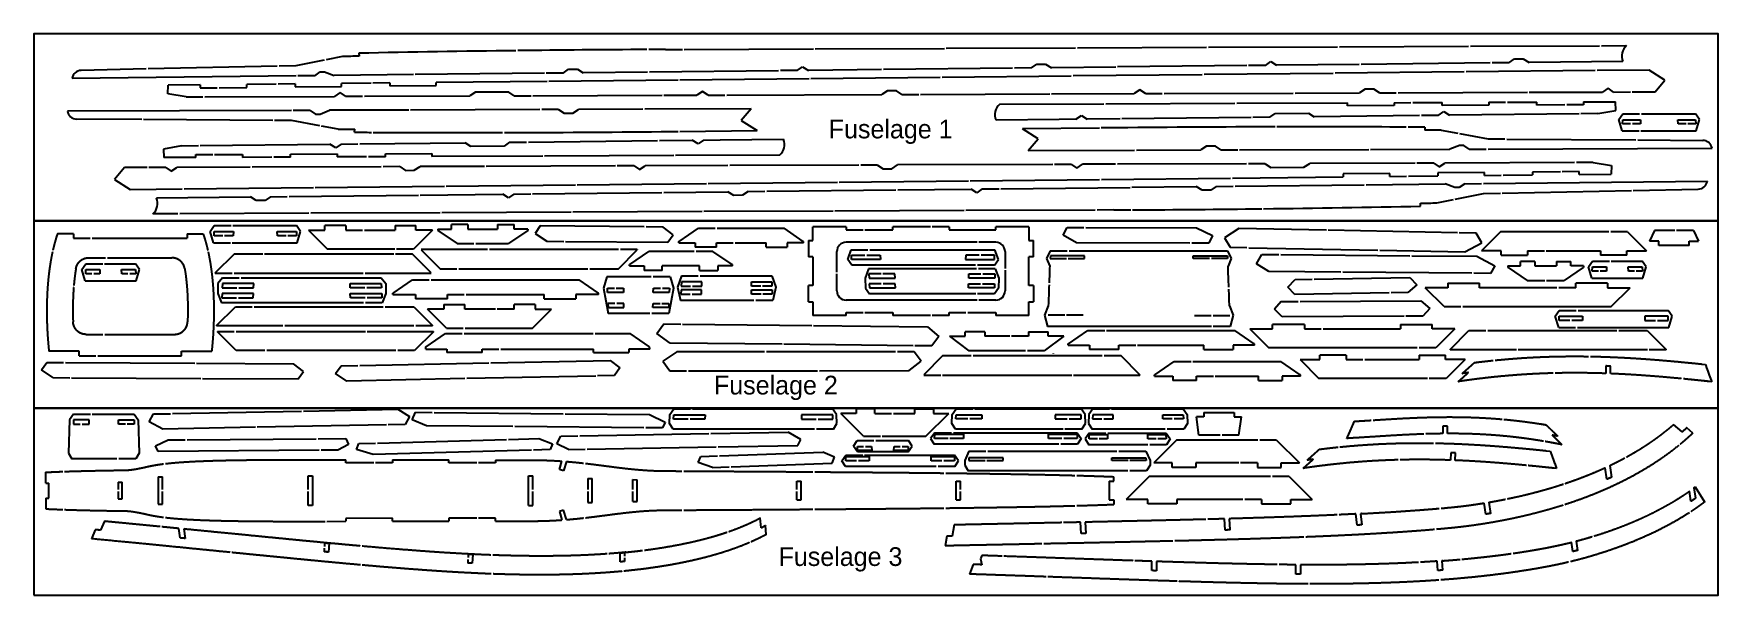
# Model space of a CAD drawing. Extents: x -513 to 387, y 75 to 375.
import ezdxf

# ---------------------------------------------------------------- set-up
doc = ezdxf.new("R2010")
doc.units = 0
doc.layers.get('0').update_dxf_attribs({"linetype": 'CONTINUOUS'})
doc.layers.add('CADRE', color=1, linetype='CONTINUOUS')

msp = doc.modelspace()

# ---------------------------------------------------------------- texts
at = {"linetype": 'CONTINUOUS'}
for s, p in [('Fuselage 1', (-88.07, 319.35)), ('Fuselage 2', (-149.38, 182.55)), ('Fuselage 3', (-114.86, 90.94))]:
    msp.add_text(s, height=10, dxfattribs=at).set_placement(p)

# ---------------------------------------------------------------- linework, layer by layer
for p, q in [((-357.62, 361.12), (-372.74, 358.12)), ((-347.81, 363.06), (-356.64, 361.31)), ((-339.08, 364.83), (-339, 363.25)), ((-175.24, 366.84), (-166.24, 366.88)), ((-165.24, 366.88), (-96.24, 367.16)), ((-95.24, 367.16), (-26.24, 367.44)), ((-25.24, 367.45), (43.76, 367.73)), ((44.76, 367.73), (113.76, 368.01)), ((114.76, 368.01), (183.76, 368.29)), ((145.26, 358.34), (148.15, 360.35)), ((148.15, 360.35), (151.22, 358.4)), ((184.76, 368.3), (253.76, 368.58)), ((254.76, 368.58), (323.76, 368.86)), ((275.33, 359.75), (278.24, 361.78)), ((278.24, 361.78), (282.97, 361.83)), ((282.97, 361.83), (286.07, 359.87)), ((336.18, 360.41), (286.07, 359.87)), ((324.76, 368.86), (338.2, 368.92)), ((-372.66, 352.7), (-492.33, 351.4)), ((-452.72, 356.41), (-487.44, 355.67)), ((-382.73, 357.91), (-451.72, 356.44)), ((-372.74, 358.12), (-381.73, 357.93)), ((-362.67, 352.81), (-371.66, 352.71)), ((-362.67, 352.81), (-359.76, 354.84)), ((-359.76, 354.84), (-357.4, 354.86)), ((-357.4, 354.86), (-352.31, 352.92)), ((-309.96, 353.38), (-352.31, 352.92)), ((-239.97, 354.14), (-308.96, 353.39)), ((-229.97, 354.25), (-238.97, 354.15)), ((-229.97, 354.25), (-227.06, 356.28)), ((-227.06, 356.28), (-222.33, 356.33)), ((-222.33, 356.33), (-219.23, 354.37)), ((-184.89, 354.74), (-219.23, 354.37)), ((-114.89, 355.51), (-183.89, 354.75)), ((-98.55, 351.22), (-167.55, 350.52)), ((-104.89, 355.61), (-113.89, 355.52)), ((-104.89, 355.61), (-102, 357.63)), ((-102, 357.63), (-98.93, 355.68)), ((-59.81, 356.1), (-98.93, 355.68)), ((-28.55, 351.94), (-97.55, 351.23)), ((10.18, 356.87), (-58.81, 356.12)), ((41.44, 352.66), (-27.55, 351.95)), ((20.18, 356.98), (11.18, 356.88)), ((20.18, 356.98), (23.09, 359.01)), ((23.09, 359.01), (27.82, 359.06)), ((27.82, 359.06), (30.91, 357.09)), ((65.26, 357.47), (30.91, 357.09)), ((111.44, 353.37), (42.44, 352.67)), ((135.26, 358.23), (66.26, 357.48)), ((181.44, 354.09), (112.44, 353.38)), ((145.26, 358.34), (136.26, 358.24)), ((195.34, 358.88), (151.22, 358.4)), ((251.43, 354.81), (182.44, 354.1)), ((265.34, 359.64), (196.34, 358.89)), ((321.43, 355.52), (252.43, 354.82)), ((275.33, 359.75), (266.34, 359.65)), ((350.26, 355.82), (322.43, 355.53)), ((-441.08, 343.11), (-440.93, 347.72)), ((-431.37, 341.52), (-441.08, 343.11)), ((-423.82, 347.9), (-440.93, 347.72)), ((-423.82, 347.9), (-423.8, 346.31)), ((-423.8, 346.31), (-414.8, 346.4)), ((-413.8, 346.41), (-398.92, 346.56)), ((-383.21, 348.31), (-398.94, 348.15)), ((-398.92, 346.56), (-398.94, 348.15)), ((-373.21, 348.41), (-382.21, 348.32)), ((-373.21, 348.41), (-373.2, 346.83)), ((-373.2, 346.83), (-348.32, 347.08)), ((-349.08, 343.79), (-352.13, 341.79)), ((-346.16, 341.81), (-349.08, 343.79)), ((-332.6, 348.83), (-348.33, 348.67)), ((-348.32, 347.08), (-348.33, 348.67)), ((-336.16, 341.84), (-279.88, 342.04)), ((-322.61, 348.93), (-331.6, 348.84)), ((-322.61, 348.93), (-322.59, 347.34)), ((-322.59, 347.34), (-297.71, 347.6)), ((-238.54, 349.79), (-297.73, 349.19)), ((-297.71, 347.6), (-297.73, 349.19)), ((-276.81, 344.05), (-279.88, 342.04)), ((-259.04, 344.11), (-276.81, 344.05)), ((-256.1, 342.12), (-259.04, 344.11)), ((-256.1, 342.12), (-247.1, 342.15)), ((-246.1, 342.15), (-177.1, 342.39)), ((-168.55, 350.51), (-237.54, 349.8)), ((-176.1, 342.39), (-158.52, 342.45)), ((-155.47, 344.45), (-158.52, 342.45)), ((-152.55, 342.47), (-155.47, 344.45)), ((-152.55, 342.47), (-143.55, 342.5)), ((-142.55, 342.5), (-59.73, 342.78)), ((-56.67, 344.79), (-59.73, 342.78)), ((-51.94, 344.81), (-56.67, 344.79)), ((-49, 342.82), (-51.94, 344.81)), ((-49, 342.82), (-40, 342.85)), ((-39, 342.85), (30, 343.09)), ((31, 343.09), (75.12, 343.24)), ((78.16, 345.24), (75.12, 343.24)), ((81.08, 343.26), (78.16, 345.24)), ((81.08, 343.26), (90.08, 343.29)), ((91.08, 343.3), (160.08, 343.53)), ((161.08, 343.53), (195.43, 343.65)), ((198.5, 345.66), (195.43, 343.65)), ((203.23, 345.68), (198.5, 345.66)), ((206.16, 343.69), (203.23, 345.68)), ((206.16, 343.69), (215.16, 343.72)), ((216.16, 343.72), (285.16, 343.96)), ((286.16, 343.96), (325.28, 344.09)), ((328.33, 346.09), (325.28, 344.09)), ((331.25, 344.11), (328.33, 346.09)), ((331.25, 344.11), (340.25, 344.14)), ((341.25, 344.15), (353.38, 344.19)), ((-375.14, 334.28), (-494.81, 333.87)), ((-431.37, 341.52), (-422.37, 341.55)), ((-421.37, 341.56), (-352.13, 341.79)), ((-365.14, 334.31), (-374.14, 334.28)), ((-365.14, 334.31), (-362.2, 332.32)), ((-359.85, 332.33), (-354.78, 334.35)), ((-312.43, 334.49), (-354.78, 334.35)), ((-346.16, 341.81), (-337.16, 341.84)), ((-242.43, 334.73), (-311.43, 334.49)), ((-232.43, 334.76), (-241.43, 334.73)), ((-232.43, 334.76), (-229.5, 332.77)), ((-224.77, 332.79), (-221.7, 334.8)), ((-187.35, 334.92), (-221.7, 334.8)), ((-129.49, 335.11), (-186.35, 334.92)), ((3.33, 337.56), (58.89, 337.78)), ((59.89, 337.79), (128.88, 338.07)), ((129.88, 338.07), (189.07, 338.31)), ((189.08, 336.72), (189.07, 338.31)), ((213.96, 336.82), (189.08, 336.72)), ((213.95, 338.41), (222.95, 338.45)), ((213.95, 338.41), (213.96, 336.82)), ((223.95, 338.45), (239.68, 338.52)), ((237.6, 331.63), (240.49, 333.65)), ((239.69, 336.93), (239.68, 338.52)), ((264.57, 337.03), (239.69, 336.93)), ((240.49, 333.65), (243.57, 331.69)), ((264.56, 338.62), (273.56, 338.65)), ((264.56, 338.62), (264.57, 337.03)), ((274.56, 338.66), (290.29, 338.72)), ((290.3, 337.13), (290.29, 338.72)), ((305.18, 337.19), (290.3, 337.13)), ((315.18, 337.23), (306.18, 337.2)), ((315.17, 338.82), (332.28, 338.89)), ((315.17, 338.82), (315.18, 337.23)), ((322.81, 332.56), (332.5, 334.29)), ((332.5, 334.29), (332.28, 338.89)), ((-455.13, 329.42), (-489.86, 329.66)), ((-385.13, 328.93), (-454.13, 329.41)), ((-375.13, 328.86), (-384.13, 328.92)), ((-359.97, 326.07), (-375.13, 328.86)), ((-362.2, 332.32), (-359.85, 332.33)), ((-350.14, 324.27), (-358.99, 325.89)), ((-341.38, 322.62), (-341.33, 324.21)), ((-229.5, 332.77), (-224.77, 332.79)), ((35.01, 329.42), (1.31, 329.06)), ((56.55, 324.88), (15.39, 324.46)), ((44.01, 329.52), (35.01, 329.42)), ((44.01, 329.52), (46.9, 331.54)), ((46.9, 331.54), (49.97, 329.59)), ((67.55, 329.78), (49.97, 329.59)), ((66.55, 324.98), (57.55, 324.89)), ((137.55, 330.54), (68.55, 329.79)), ((147.55, 330.65), (138.55, 330.55)), ((147.55, 330.65), (150.46, 332.68)), ((150.46, 332.68), (168.23, 332.87)), ((168.23, 332.87), (171.33, 330.91)), ((227.6, 331.52), (171.33, 330.91)), ((237.6, 331.63), (228.6, 331.53)), ((230.4, 325.32), (230.35, 323.73)), ((312.81, 332.45), (243.57, 331.69)), ((322.81, 332.56), (313.81, 332.46)), ((334.03, 329.38), (336.17, 332.43)), ((335.83, 323.31), (334.03, 329.38)), ((336.07, 327.05), (336.15, 329.31)), ((340.31, 327.05), (336.07, 327.05)), ((336.15, 329.31), (345.6, 329.31)), ((336.17, 332.43), (345.17, 332.43)), ((345.54, 327.05), (341.31, 327.05)), ((345.6, 329.31), (345.54, 327.05)), ((346.17, 332.43), (375.06, 332.43)), ((365.69, 327.05), (365.64, 329.31)), ((365.64, 329.31), (375.08, 329.31)), ((369.93, 327.05), (365.69, 327.05)), ((375.17, 327.05), (370.93, 327.05)), ((377.21, 329.38), (375.06, 332.43)), ((375.08, 329.31), (375.17, 327.05)), ((375.4, 323.31), (377.21, 329.38)), ((-433.79, 315.39), (-443.48, 313.65)), ((-433.79, 315.39), (-424.79, 315.48)), ((-423.79, 315.49), (-354.55, 316.25)), ((-351.47, 314.29), (-354.55, 316.25)), ((-348.58, 316.31), (-351.47, 314.29)), ((-348.58, 316.31), (-339.58, 316.41)), ((-338.58, 316.42), (-282.3, 317.03)), ((-279.21, 315.07), (-282.3, 317.03)), ((-261.44, 315.26), (-279.21, 315.07)), ((-258.53, 317.29), (-261.44, 315.26)), ((-258.53, 317.29), (-249.53, 317.39)), ((-248.53, 317.4), (-179.53, 318.15)), ((-178.53, 318.16), (-160.95, 318.35)), ((-177.53, 322.96), (-168.53, 323.05)), ((-167.53, 323.06), (-126.36, 323.48)), ((-157.87, 316.4), (-160.95, 318.35)), ((-154.98, 318.42), (-157.87, 316.4)), ((-154.98, 318.42), (-145.98, 318.52)), ((-145.98, 318.52), (-112.29, 318.88)), ((113.79, 315.15), (110.72, 313.14)), ((118.52, 315.17), (113.79, 315.15)), ((121.46, 313.18), (118.52, 315.17)), ((239.16, 323.67), (248.01, 322.05)), ((248.87, 315.61), (243.8, 313.59)), ((251.22, 315.62), (248.87, 315.61)), ((249, 321.87), (264.15, 319.08)), ((254.16, 313.63), (251.22, 315.62)), ((264.15, 319.08), (273.15, 319.02)), ((274.15, 319.01), (343.15, 318.53)), ((335.83, 323.31), (344.83, 323.31)), ((344.15, 318.52), (378.88, 318.28)), ((345.83, 323.31), (375.4, 323.31)), ((-443.48, 313.65), (-443.26, 309.05)), ((-426.15, 309.12), (-443.26, 309.05)), ((-426.15, 310.71), (-417.15, 310.74)), ((-426.15, 309.12), (-426.15, 310.71)), ((-416.15, 310.75), (-401.27, 310.81)), ((-401.27, 310.81), (-401.27, 309.22)), ((-385.54, 309.28), (-401.27, 309.22)), ((-375.54, 309.32), (-384.54, 309.29)), ((-375.54, 310.91), (-350.66, 311.01)), ((-375.54, 309.32), (-375.54, 310.91)), ((-350.66, 311.01), (-350.66, 309.43)), ((-334.93, 309.49), (-350.66, 309.43)), ((-324.93, 309.53), (-333.93, 309.49)), ((-324.93, 311.12), (-300.06, 311.22)), ((-324.93, 309.53), (-324.93, 311.12)), ((-300.06, 311.22), (-300.05, 309.63)), ((-240.86, 309.87), (-300.05, 309.63)), ((-170.86, 310.15), (-239.86, 309.87)), ((-114.31, 310.38), (-169.86, 310.16)), ((18.51, 312.83), (75.37, 313.02)), ((76.37, 313.03), (110.72, 313.14)), ((121.46, 313.18), (130.45, 313.21)), ((131.45, 313.21), (200.45, 313.45)), ((225.18, 306.1), (168.9, 305.9)), ((201.45, 313.45), (243.8, 313.59)), ((235.18, 306.13), (226.18, 306.1)), ((235.18, 306.13), (238.1, 304.15)), ((238.1, 304.15), (241.15, 306.15)), ((310.4, 306.39), (241.15, 306.15)), ((254.16, 313.63), (263.16, 313.66)), ((264.16, 313.66), (383.84, 314.07)), ((320.4, 306.42), (311.4, 306.39)), ((320.4, 306.42), (330.11, 304.83)), ((-452.22, 303.8), (-464.36, 303.75)), ((-442.22, 303.83), (-451.22, 303.8)), ((-442.22, 303.83), (-439.31, 301.85)), ((-439.31, 301.85), (-436.26, 303.85)), ((-397.14, 303.98), (-436.26, 303.85)), ((-327.14, 304.22), (-396.14, 303.99)), ((-317.14, 304.25), (-326.14, 304.22)), ((-317.14, 304.25), (-314.21, 302.27)), ((-314.21, 302.27), (-309.48, 302.28)), ((-309.48, 302.28), (-306.41, 304.29)), ((-272.06, 304.41), (-306.41, 304.29)), ((-202.06, 304.64), (-271.06, 304.41)), ((-192.06, 304.68), (-201.06, 304.65)), ((-192.06, 304.68), (-189.14, 302.7)), ((-189.14, 302.7), (-186.09, 304.7)), ((-141.98, 304.85), (-186.09, 304.7)), ((-71.98, 305.09), (-140.98, 304.85)), ((-61.98, 305.12), (-70.98, 305.09)), ((-61.98, 305.12), (-59.04, 303.13)), ((-59.04, 303.13), (-54.31, 303.15)), ((-54.31, 303.15), (-51.24, 305.16)), ((31.57, 305.44), (-51.24, 305.16)), ((-12.43, 296.72), (56.57, 297.42)), ((41.57, 305.47), (32.57, 305.44)), ((41.57, 305.47), (44.49, 303.5)), ((44.49, 303.5), (47.54, 305.49)), ((65.12, 305.55), (47.54, 305.49)), ((57.57, 297.43), (126.56, 298.14)), ((135.12, 305.79), (66.12, 305.56)), ((127.56, 298.15), (186.75, 298.76)), ((145.12, 305.82), (136.12, 305.79)), ((145.12, 305.82), (148.06, 303.84)), ((148.06, 303.84), (165.83, 303.9)), ((165.83, 303.9), (168.9, 305.9)), ((211.61, 300.6), (186.73, 300.34)), ((186.73, 300.34), (186.75, 298.76)), ((211.63, 299.01), (211.61, 300.6)), ((211.63, 299.01), (220.63, 299.1)), ((221.63, 299.11), (237.36, 299.27)), ((262.22, 301.12), (237.34, 300.86)), ((237.34, 300.86), (237.36, 299.27)), ((262.23, 299.53), (262.22, 301.12)), ((262.23, 299.53), (271.23, 299.62)), ((272.23, 299.63), (287.96, 299.79)), ((302.83, 301.53), (287.95, 301.38)), ((287.95, 301.38), (287.96, 299.79)), ((312.83, 301.63), (303.83, 301.54)), ((312.84, 300.05), (312.83, 301.63)), ((312.84, 300.05), (329.95, 300.22)), ((330.11, 304.83), (329.95, 300.22)), ((-461.24, 292.12), (-433.41, 292.41)), ((-447.16, 287.53), (-397.04, 288.07)), ((-432.41, 292.42), (-363.41, 293.12)), ((-393.95, 286.11), (-397.04, 288.07)), ((-386.31, 288.19), (-389.22, 286.16)), ((-386.31, 288.19), (-377.31, 288.29)), ((-376.31, 288.3), (-307.32, 289.05)), ((-362.41, 293.14), (-293.41, 293.84)), ((-306.32, 289.06), (-262.2, 289.54)), ((-292.41, 293.85), (-223.42, 294.56)), ((-259.12, 287.59), (-262.2, 289.54)), ((-256.23, 289.6), (-259.12, 287.59)), ((-256.23, 289.6), (-247.24, 289.7)), ((-246.24, 289.71), (-177.24, 290.46)), ((-222.42, 294.57), (-153.42, 295.27)), ((-176.24, 290.47), (-141.89, 290.85)), ((-152.42, 295.28), (-83.42, 295.99)), ((-138.8, 288.88), (-141.89, 290.85)), ((-134.07, 288.94), (-138.8, 288.88)), ((-131.16, 290.97), (-134.07, 288.94)), ((-131.16, 290.97), (-122.16, 291.06)), ((-121.16, 291.07), (-52.16, 291.83)), ((-82.42, 296), (-13.43, 296.71)), ((-51.16, 291.84), (-12.05, 292.26)), ((-8.98, 290.31), (-12.05, 292.26)), ((-6.09, 292.33), (-8.98, 290.31)), ((-6.09, 292.33), (2.91, 292.42)), ((3.91, 292.44), (72.91, 293.19)), ((73.91, 293.2), (108.26, 293.57)), ((111.35, 291.61), (108.26, 293.57)), ((116.08, 291.66), (111.35, 291.61)), ((118.99, 293.69), (116.08, 291.66)), ((118.99, 293.69), (127.99, 293.79)), ((128.99, 293.8), (197.98, 294.55)), ((198.98, 294.56), (241.33, 295.02)), ((246.43, 293.08), (241.33, 295.02)), ((248.78, 293.1), (246.43, 293.08)), ((246.64, 286.82), (261.76, 289.82)), ((251.69, 295.13), (248.78, 293.1)), ((251.69, 295.13), (260.69, 295.23)), ((261.69, 295.24), (381.36, 296.54)), ((261.76, 289.82), (270.76, 290.01)), ((271.76, 290.03), (340.74, 291.5)), ((341.74, 291.53), (376.47, 292.27)), ((-435.74, 279.08), (-449.18, 279.02)), ((-365.74, 279.36), (-434.74, 279.08)), ((-389.22, 286.16), (-393.95, 286.11)), ((-295.74, 279.64), (-364.74, 279.37)), ((-225.74, 279.93), (-294.74, 279.65)), ((-155.74, 280.21), (-224.74, 279.93)), ((-85.74, 280.49), (-154.74, 280.22)), ((-15.74, 280.78), (-84.74, 280.5)), ((54.26, 281.06), (-14.74, 280.78)), ((64.26, 281.1), (55.26, 281.06)), ((228.1, 283.11), (228.02, 284.69)), ((236.83, 284.88), (245.66, 286.63)), ((-418.52, 269.69), (-416.37, 272.74)), ((-416.37, 272.74), (-407.37, 272.74)), ((-406.37, 272.74), (-372.43, 272.74)), ((-370.29, 269.69), (-372.43, 272.74)), ((-366.04, 270.37), (-355.92, 260.25)), ((-366.04, 270.37), (-357.3, 270.37)), ((-357.3, 270.37), (-357.3, 272.75)), ((-346.1, 272.75), (-357.3, 272.75)), ((-346.1, 272.75), (-346.1, 270.37)), ((-346.1, 270.37), (-337.1, 270.37)), ((-336.1, 270.37), (-319.77, 270.37)), ((-319.77, 272.75), (-319.77, 270.37)), ((-319.77, 272.75), (-308.57, 272.75)), ((-299.83, 270.37), (-309.95, 260.25)), ((-308.57, 270.37), (-308.57, 272.75)), ((-299.83, 270.37), (-308.57, 270.37)), ((-296.88, 270.91), (-289.57, 270.91)), ((-296.87, 270.2), (-286.59, 263.17)), ((-289.57, 270.91), (-289.57, 273.29)), ((-280.8, 273.29), (-289.57, 273.29)), ((-280.8, 273.29), (-280.8, 270.91)), ((-280.8, 270.91), (-264.96, 270.91)), ((-264.96, 273.29), (-264.96, 270.91)), ((-264.96, 273.29), (-256.2, 273.29)), ((-248.89, 270.2), (-259.18, 263.17)), ((-256.2, 270.91), (-256.2, 273.29)), ((-248.89, 270.91), (-256.2, 270.91)), ((-242.15, 272.55), (-244.98, 268.5)), ((-186.59, 272.06), (-242.15, 272.55)), ((-176.59, 271.97), (-185.59, 272.05)), ((-171.17, 267.88), (-176.59, 271.97)), ((-167.97, 264.34), (-157.67, 271.34)), ((-157.67, 271.34), (-148.67, 271.34)), ((-147.67, 271.34), (-111.96, 271.34)), ((-101.66, 264.34), (-111.96, 271.34)), ((-96.49, 264.79), (-96.49, 272.04)), ((-78.75, 272.04), (-96.49, 272.04)), ((-78.75, 272.04), (-78.75, 270.46)), ((-78.75, 270.46), (-69.75, 270.46)), ((-68.75, 270.46), (-53.87, 270.46)), ((-53.87, 270.46), (-53.87, 272.04)), ((-33.75, 272.04), (-53.87, 272.04)), ((-23.75, 272.04), (-32.75, 272.04)), ((-23.75, 272.04), (-23.75, 270.46)), ((-23.75, 270.46), (1.13, 270.46)), ((1.13, 270.46), (1.13, 272.04)), ((18.87, 272.04), (1.13, 272.04)), ((18.87, 272.04), (18.87, 264.79)), ((37.15, 267.62), (39.24, 271.7)), ((39.24, 271.7), (48.24, 271.67)), ((49.24, 271.67), (108.39, 271.49)), ((108.39, 271.49), (117.03, 267.43)), ((131.03, 271.18), (123.36, 266.29)), ((177.82, 270.26), (131.03, 271.18)), ((247.8, 268.89), (178.82, 270.24)), ((353.12, 270.21), (350.44, 264.48)), ((363.9, 270.21), (353.12, 270.21)), ((373.9, 270.21), (364.9, 270.21)), ((373.9, 270.21), (376.58, 264.48)), ((-491.58, 268.37), (-500.12, 268.37)), ((-491.58, 268.37), (-491.58, 265.97)), ((-491.58, 265.97), (-482.58, 265.97)), ((-481.58, 265.97), (-430.82, 265.97)), ((-430.82, 268.37), (-422.28, 268.37)), ((-430.82, 268.37), (-430.82, 265.97)), ((-416.71, 263.62), (-418.52, 269.69)), ((-416.71, 263.62), (-407.71, 263.62)), ((-416.48, 267.36), (-416.39, 269.62)), ((-411.84, 267.36), (-416.48, 267.36)), ((-416.39, 269.62), (-406.15, 269.62)), ((-406.21, 267.36), (-410.84, 267.36)), ((-406.71, 263.62), (-372.09, 263.62)), ((-406.15, 269.62), (-406.21, 267.36)), ((-382.6, 267.36), (-382.66, 269.62)), ((-382.66, 269.62), (-372.41, 269.62)), ((-377.96, 267.36), (-382.6, 267.36)), ((-372.33, 267.36), (-376.96, 267.36)), ((-372.41, 269.62), (-372.33, 267.36)), ((-372.09, 263.62), (-370.29, 269.69)), ((-286.59, 263.17), (-277.59, 263.17)), ((-276.59, 263.17), (-259.18, 263.17)), ((-244.98, 268.5), (-238.65, 264.4)), ((-238.65, 264.4), (-229.65, 264.32)), ((-228.65, 264.31), (-174, 263.83)), ((-174, 263.83), (-171.17, 267.88)), ((-168.13, 263.6), (-159.34, 263.6)), ((-168.11, 264.34), (-167.97, 264.34)), ((-159.34, 263.6), (-159.34, 261.22)), ((-148.09, 261.22), (-159.34, 261.22)), ((-148.09, 261.22), (-148.09, 263.6)), ((-148.09, 263.6), (-139.09, 263.6)), ((-138.09, 263.6), (-121.54, 263.6)), ((-121.54, 261.22), (-121.54, 263.6)), ((-121.54, 261.22), (-110.3, 261.22)), ((-110.3, 263.6), (-110.3, 261.22)), ((-101.5, 263.6), (-110.3, 263.6)), ((-101.52, 264.34), (-101.66, 264.34)), ((-98.87, 264.79), (-98.87, 256.11)), ((-98.87, 264.79), (-96.49, 264.79)), ((-8.81, 263.82), (-78.81, 263.82)), ((1.19, 263.82), (-7.81, 263.82)), ((18.87, 264.79), (21.25, 264.79)), ((21.25, 256.11), (21.25, 264.79)), ((44.38, 263.56), (37.15, 267.62)), ((104.93, 263.38), (44.38, 263.56)), ((114.93, 263.35), (105.93, 263.38)), ((117.03, 267.43), (114.93, 263.35)), ((123.36, 266.29), (126.38, 261.15)), ((126.38, 261.15), (135.38, 260.97)), ((257.8, 268.7), (248.8, 268.87)), ((251.82, 258.69), (260.82, 263.55)), ((260.82, 263.55), (257.8, 268.7)), ((270.79, 269.48), (260.67, 259.36)), ((328.75, 269.48), (270.79, 269.48)), ((338.75, 269.48), (329.75, 269.48)), ((338.75, 269.48), (348.87, 259.36)), ((355.45, 264.48), (350.44, 264.48)), ((355.45, 262.09), (355.45, 264.48)), ((371.57, 262.09), (355.45, 262.09)), ((371.57, 264.48), (376.58, 264.48)), ((371.57, 262.09), (371.57, 264.48)), ((-487.07, 249.31), (-484.93, 252.35)), ((-484.93, 252.35), (-475.93, 252.35)), ((-483.42, 255.57), (-474.42, 255.57)), ((-474.93, 252.35), (-458.36, 252.35)), ((-473.42, 255.57), (-438.98, 255.57)), ((-456.21, 249.31), (-458.36, 252.35)), ((-405.77, 257.57), (-415.8, 247.54)), ((-390.48, 257.57), (-405.77, 257.57)), ((-320.48, 257.57), (-389.48, 257.57)), ((-319.95, 260.25), (-355.92, 260.25)), ((-310.48, 257.57), (-319.48, 257.57)), ((-309.95, 260.25), (-318.95, 260.25)), ((-300.45, 247.54), (-310.48, 257.57)), ((-270.36, 259.91), (-305.72, 259.91)), ((-305.72, 259.74), (-295.68, 249.7)), ((-200.36, 259.91), (-269.36, 259.91)), ((-200.4, 249.7), (-190.36, 259.74)), ((-190.36, 259.91), (-199.36, 259.91)), ((-194.41, 251.94), (-184.14, 258.94)), ((-190.36, 259.91), (-190.36, 259.74)), ((-159.9, 258.94), (-184.14, 258.94)), ((-149.9, 258.94), (-158.9, 258.94)), ((-139.62, 251.94), (-149.9, 258.94)), ((-96.49, 256.11), (-98.87, 256.11)), ((-96.49, 256.11), (-96.49, 240.68)), ((-83.75, 247.91), (-83.75, 258.88)), ((-77.94, 254.66), (-76.1, 259.73)), ((-75.8, 251.61), (-77.94, 254.66)), ((-76.1, 259.73), (-67.1, 259.73)), ((-75.82, 254.73), (-75.9, 256.99)), ((-75.9, 256.99), (-68.71, 256.99)), ((-60.47, 254.73), (-75.82, 254.73)), ((-67.71, 256.99), (-60.52, 256.99)), ((-66.1, 259.73), (0.71, 259.73)), ((-60.52, 256.99), (-60.47, 254.73)), ((-14.87, 256.99), (-14.92, 254.73)), ((-14.92, 254.73), (0.43, 254.73)), ((-7.68, 256.99), (-14.87, 256.99)), ((0.51, 256.99), (-6.68, 256.99)), ((0.41, 251.61), (2.55, 254.66)), ((0.43, 254.73), (0.51, 256.99)), ((2.55, 254.66), (0.71, 259.73)), ((6.13, 258.88), (6.13, 249.88)), ((21.25, 256.11), (18.87, 256.11)), ((18.87, 240.68), (18.87, 256.11)), ((30.32, 259.19), (28.29, 255.13)), ((28.29, 255.13), (30.01, 251.12)), ((30.33, 256.66), (30.28, 255.19)), ((30.28, 255.19), (38.91, 255.19)), ((30.32, 259.19), (39.32, 259.19)), ((48.59, 256.66), (30.33, 256.66)), ((39.91, 255.19), (48.55, 255.19)), ((40.32, 259.19), (124.93, 259.19)), ((48.55, 255.19), (48.59, 256.66)), ((106.7, 255.19), (106.67, 256.66)), ((106.67, 256.66), (124.92, 256.66)), ((115.34, 255.19), (106.7, 255.19)), ((124.98, 255.19), (116.34, 255.19)), ((124.92, 256.66), (124.98, 255.19)), ((124.93, 259.19), (126.96, 255.13)), ((126.96, 255.13), (125.24, 251.12)), ((136.38, 260.95), (205.36, 259.6)), ((140.46, 252.28), (143.38, 257.34)), ((146.99, 248.19), (140.46, 252.28)), ((143.38, 257.34), (152.38, 257.26)), ((153.38, 257.25), (222.37, 256.68)), ((206.36, 259.58), (251.82, 258.69)), ((223.37, 256.67), (258.19, 256.38)), ((258.19, 256.38), (267.84, 251.26)), ((271.16, 259.36), (260.67, 259.36)), ((271.16, 256.98), (271.16, 259.36)), ((271.16, 256.98), (285.29, 256.98)), ((281.45, 251.2), (281.45, 253.58)), ((289.21, 253.58), (281.45, 253.58)), ((285.29, 259.36), (285.29, 256.98)), ((285.29, 259.36), (294.29, 259.36)), ((289.21, 253.58), (289.21, 251.2)), ((295.29, 259.36), (324.25, 259.36)), ((300.7, 253.58), (300.7, 251.2)), ((300.7, 253.58), (308.46, 253.58)), ((308.46, 251.2), (308.46, 253.58)), ((317.83, 250.77), (319.97, 253.82)), ((319.97, 253.82), (328.97, 253.82)), ((324.25, 259.36), (324.25, 256.98)), ((338.38, 256.98), (324.25, 256.98)), ((329.97, 253.82), (346.54, 253.82)), ((338.38, 259.36), (348.87, 259.36)), ((338.38, 256.98), (338.38, 259.36)), ((348.68, 250.77), (346.54, 253.82)), ((-485.27, 243.23), (-487.07, 249.31)), ((-485.27, 243.23), (-458.02, 243.23)), ((-485.03, 246.97), (-484.95, 249.23)), ((-481.77, 246.97), (-485.03, 246.97)), ((-484.95, 249.23), (-477.45, 249.23)), ((-477.51, 246.97), (-480.77, 246.97)), ((-477.45, 249.23), (-477.51, 246.97)), ((-465.78, 246.97), (-465.83, 249.23)), ((-465.83, 249.23), (-458.34, 249.23)), ((-462.52, 246.97), (-465.78, 246.97)), ((-458.26, 246.97), (-461.52, 246.97)), ((-458.34, 249.23), (-458.26, 246.97)), ((-458.02, 243.23), (-456.21, 249.31)), ((-415.8, 247.35), (-415.8, 247.54)), ((-415.8, 247.35), (-406.8, 247.35)), ((-411.99, 244.9), (-414.51, 241.87)), ((-411.99, 244.9), (-402.99, 244.9)), ((-405.8, 247.35), (-336.8, 247.35)), ((-401.99, 244.9), (-327.11, 244.9)), ((-335.8, 247.35), (-300.45, 247.35)), ((-327.11, 244.9), (-324.6, 241.87)), ((-320.79, 236.71), (-310.49, 243.71)), ((-310.49, 243.71), (-301.49, 243.71)), ((-304.66, 251.6), (-304.66, 251.42)), ((-300.49, 243.71), (-221.45, 243.71)), ((-295.68, 249.7), (-286.68, 249.7)), ((-285.68, 249.7), (-216.68, 249.7)), ((-211.15, 236.71), (-221.45, 243.71)), ((-215.68, 249.7), (-200.4, 249.7)), ((-206.64, 245.4), (-208.44, 239.34)), ((-182.87, 245.4), (-206.64, 245.4)), ((-194.56, 251.2), (-186.69, 251.2)), ((-194.55, 251.94), (-194.41, 251.94)), ((-186.69, 251.2), (-186.69, 248.82)), ((-176.97, 248.82), (-186.69, 248.82)), ((-172.87, 245.4), (-181.87, 245.4)), ((-176.97, 248.82), (-176.97, 251.2)), ((-157.06, 251.2), (-176.97, 251.2)), ((-172.87, 245.4), (-171.07, 239.34)), ((-166.79, 245.86), (-168.92, 239.81)), ((-166.79, 245.86), (-157.79, 245.86)), ((-157.06, 248.82), (-157.06, 251.2)), ((-157.06, 248.82), (-147.35, 248.82)), ((-156.79, 245.86), (-118.49, 245.86)), ((-147.35, 251.2), (-147.35, 248.82)), ((-139.47, 251.2), (-147.35, 251.2)), ((-139.48, 251.94), (-139.62, 251.94)), ((-118.49, 245.86), (-116.36, 239.81)), ((-83.75, 237.91), (-83.75, 246.91)), ((-9.59, 251.61), (-75.8, 251.61)), ((-66.82, 249.73), (-68.65, 244.68)), ((-68.65, 244.68), (-68.46, 239.36)), ((-9.07, 249.73), (-66.82, 249.73)), ((-60.14, 246.99), (-66.62, 246.99)), ((-66.62, 246.99), (-66.53, 244.73)), ((-66.53, 244.73), (-52.62, 244.73)), ((-52.67, 246.99), (-59.14, 246.99)), ((-52.62, 244.73), (-52.67, 246.99)), ((-13.26, 244.73), (-13.21, 246.99)), ((0.65, 244.73), (-13.26, 244.73)), ((-13.21, 246.99), (-6.74, 246.99)), ((0.41, 251.61), (-8.59, 251.61)), ((0.93, 249.73), (-8.07, 249.73)), ((-5.74, 246.99), (0.74, 246.99)), ((0.74, 246.99), (0.65, 244.73)), ((0.93, 249.73), (2.77, 244.68)), ((2.77, 244.68), (2.58, 239.36)), ((6.13, 248.88), (6.13, 237.91)), ((185.5, 247.87), (146.99, 248.19)), ((157.12, 239.91), (161.19, 244.03)), ((161.19, 244.03), (170.19, 244.19)), ((171.19, 244.2), (222.31, 245.08)), ((255.5, 247.28), (186.5, 247.86)), ((222.31, 245.08), (226.09, 241.08)), ((265.5, 247.2), (256.5, 247.27)), ((267.84, 251.26), (265.5, 247.2)), ((274.74, 251.2), (281.45, 251.2)), ((274.74, 250.46), (274.88, 250.46)), ((274.88, 250.46), (285.1, 243.46)), ((285.1, 243.46), (294.46, 243.46)), ((289.21, 251.2), (300.7, 251.2)), ((295.46, 243.46), (304.82, 243.46)), ((315.03, 250.46), (304.82, 243.46)), ((315.17, 251.2), (308.46, 251.2)), ((315.17, 250.46), (315.03, 250.46)), ((319.63, 244.7), (317.83, 250.77)), ((319.63, 244.7), (346.88, 244.7)), ((319.87, 248.44), (319.95, 250.7)), ((323.13, 248.44), (319.87, 248.44)), ((319.95, 250.7), (327.44, 250.7)), ((327.39, 248.44), (324.13, 248.44)), ((327.44, 250.7), (327.39, 248.44)), ((339.12, 248.44), (339.06, 250.7)), ((339.06, 250.7), (346.56, 250.7)), ((342.38, 248.44), (339.12, 248.44)), ((346.64, 248.44), (343.38, 248.44)), ((346.56, 250.7), (346.64, 248.44)), ((346.88, 244.7), (348.68, 250.77)), ((-414.51, 241.87), (-414.51, 236.54)), ((-414.51, 236.54), (-412.49, 231.49)), ((-412.21, 236.49), (-412.29, 234.23)), ((-412.29, 234.23), (-404.38, 234.23)), ((-395.42, 236.49), (-412.21, 236.49)), ((-412.02, 241.78), (-412.1, 239.52)), ((-412.1, 239.52), (-404.22, 239.52)), ((-395.29, 241.78), (-412.02, 241.78)), ((-403.38, 234.23), (-395.48, 234.23)), ((-403.22, 239.52), (-395.35, 239.52)), ((-395.48, 234.23), (-395.42, 236.49)), ((-395.35, 239.52), (-395.29, 241.78)), ((-343.76, 239.52), (-343.82, 241.78)), ((-343.82, 241.78), (-327.09, 241.78)), ((-335.89, 239.52), (-343.76, 239.52)), ((-343.63, 234.23), (-343.69, 236.49)), ((-343.69, 236.49), (-326.9, 236.49)), ((-335.72, 234.23), (-343.63, 234.23)), ((-327.01, 239.52), (-334.89, 239.52)), ((-326.82, 234.23), (-334.72, 234.23)), ((-327.09, 241.78), (-327.01, 239.52)), ((-326.9, 236.49), (-326.82, 234.23)), ((-324.6, 236.54), (-326.62, 231.49)), ((-324.6, 241.87), (-324.6, 236.54)), ((-320.93, 235.97), (-308.83, 235.97)), ((-320.92, 236.71), (-320.79, 236.71)), ((-308.83, 235.97), (-308.83, 233.59)), ((-291.78, 233.59), (-291.78, 235.97)), ((-291.78, 235.97), (-282.78, 235.97)), ((-281.78, 235.97), (-240.17, 235.97)), ((-240.17, 233.59), (-240.17, 235.97)), ((-211.01, 235.97), (-223.11, 235.97)), ((-223.11, 235.97), (-223.11, 233.59)), ((-211.02, 236.71), (-211.15, 236.71)), ((-208.44, 239.34), (-205.94, 225.84)), ((-206.24, 237.02), (-206.32, 239.28)), ((-206.32, 239.28), (-202.55, 239.28)), ((-197.74, 237.02), (-206.24, 237.02)), ((-201.55, 239.28), (-197.79, 239.28)), ((-197.79, 239.28), (-197.74, 237.02)), ((-181.78, 237.02), (-181.72, 239.28)), ((-173.28, 237.02), (-181.78, 237.02)), ((-181.72, 239.28), (-177.96, 239.28)), ((-176.96, 239.28), (-173.19, 239.28)), ((-171.07, 239.34), (-173.57, 225.84)), ((-173.19, 239.28), (-173.28, 237.02)), ((-168.92, 239.81), (-167.27, 232.74)), ((-166.96, 238.47), (-167.04, 236.21)), ((-167.04, 236.21), (-162.04, 236.21)), ((-155.98, 238.47), (-166.96, 238.47)), ((-166.8, 242.74), (-166.88, 240.48)), ((-166.88, 240.48), (-161.9, 240.48)), ((-155.87, 242.74), (-166.8, 242.74)), ((-161.04, 236.21), (-156.03, 236.21)), ((-160.9, 240.48), (-155.93, 240.48)), ((-156.03, 236.21), (-155.98, 238.47)), ((-155.93, 240.48), (-155.87, 242.74)), ((-129.36, 240.48), (-129.41, 242.74)), ((-129.41, 242.74), (-118.48, 242.74)), ((-124.38, 240.48), (-129.36, 240.48)), ((-129.25, 236.21), (-129.31, 238.47)), ((-129.31, 238.47), (-118.33, 238.47)), ((-124.25, 236.21), (-129.25, 236.21)), ((-118.4, 240.48), (-123.38, 240.48)), ((-118.24, 236.21), (-123.25, 236.21)), ((-118.48, 242.74), (-118.4, 240.48)), ((-118.33, 238.47), (-118.24, 236.21)), ((-116.36, 239.81), (-118.01, 232.74)), ((-98.87, 232.01), (-98.87, 240.68)), ((-96.49, 240.68), (-98.87, 240.68)), ((-68.46, 239.36), (-66.32, 236.32)), ((-59.98, 241.7), (-66.42, 241.7)), ((-66.42, 241.7), (-66.34, 239.44)), ((-66.34, 239.44), (-52.48, 239.44)), ((-9.56, 236.32), (-66.32, 236.32)), ((-52.54, 241.7), (-58.98, 241.7)), ((-52.48, 239.44), (-52.54, 241.7)), ((-13.4, 239.44), (-13.34, 241.7)), ((0.46, 239.44), (-13.4, 239.44)), ((-13.34, 241.7), (-6.9, 241.7)), ((0.44, 236.32), (-8.56, 236.32)), ((-5.9, 241.7), (0.54, 241.7)), ((2.58, 239.36), (0.44, 236.32)), ((0.54, 241.7), (0.46, 239.44)), ((21.25, 240.68), (18.87, 240.68)), ((21.25, 240.68), (21.25, 232.01)), ((160.9, 235.91), (157.12, 239.91)), ((211.38, 236.77), (160.9, 235.91)), ((221.38, 236.94), (212.38, 236.79)), ((226.09, 241.08), (221.38, 236.94)), ((240.68, 229.47), (230.56, 239.59)), ((242.65, 239.59), (230.56, 239.59)), ((242.65, 241.97), (242.65, 239.59)), ((242.65, 241.97), (259.64, 241.97)), ((259.64, 239.59), (259.64, 241.97)), ((300.99, 239.59), (259.64, 239.59)), ((310.99, 239.59), (301.99, 239.59)), ((310.99, 239.59), (310.99, 241.97)), ((327.98, 241.97), (310.99, 241.97)), ((327.98, 241.97), (327.98, 239.59)), ((327.98, 239.59), (340.07, 239.59)), ((329.95, 229.47), (340.07, 239.59)), ((-415.08, 219.35), (-405.04, 229.38)), ((-336.62, 231.49), (-412.49, 231.49)), ((-405.04, 229.38), (-396.04, 229.38)), ((-395.04, 229.38), (-326.04, 229.38)), ((-326.62, 231.49), (-335.62, 231.49)), ((-325.04, 229.38), (-309.75, 229.38)), ((-309.75, 229.38), (-299.72, 219.35)), ((-291.78, 233.59), (-308.83, 233.59)), ((-293.71, 228.16), (-302.45, 228.16)), ((-292.33, 218.04), (-302.45, 228.16)), ((-293.71, 230.54), (-282.51, 230.54)), ((-293.71, 230.54), (-293.71, 228.16)), ((-282.51, 228.16), (-282.51, 230.54)), ((-266.18, 228.16), (-282.51, 228.16)), ((-256.18, 228.16), (-265.18, 228.16)), ((-244.98, 230.54), (-256.18, 230.54)), ((-256.18, 228.16), (-256.18, 230.54)), ((-246.36, 218.04), (-236.24, 228.16)), ((-244.98, 230.54), (-244.98, 228.16)), ((-244.98, 228.16), (-236.24, 228.16)), ((-240.17, 233.59), (-223.11, 233.59)), ((-202.31, 231.22), (-206.03, 231.22)), ((-206.03, 231.22), (-205.94, 228.96)), ((-205.94, 228.96), (-197.54, 228.96)), ((-183.57, 225.84), (-205.94, 225.84)), ((-197.59, 231.22), (-201.31, 231.22)), ((-197.54, 228.96), (-197.59, 231.22)), ((-173.57, 225.84), (-182.57, 225.84)), ((-181.98, 228.96), (-181.92, 231.22)), ((-173.57, 228.96), (-181.98, 228.96)), ((-181.92, 231.22), (-178.2, 231.22)), ((-177.2, 231.22), (-173.49, 231.22)), ((-173.49, 231.22), (-173.57, 228.96)), ((-128.01, 232.74), (-167.27, 232.74)), ((-118.01, 232.74), (-127.01, 232.74)), ((-98.87, 232.01), (-96.49, 232.01)), ((-96.49, 232.01), (-96.49, 224.75)), ((-8.81, 232.97), (-78.81, 232.97)), ((-78.75, 224.75), (-78.75, 226.34)), ((-78.75, 226.34), (-69.75, 226.34)), ((-68.75, 226.34), (-53.87, 226.34)), ((-53.87, 226.34), (-53.87, 224.75)), ((-23.75, 224.75), (-23.75, 226.34)), ((-23.75, 226.34), (-14.75, 226.34)), ((-13.75, 226.34), (1.13, 226.34)), ((1.19, 232.97), (-7.81, 232.97)), ((1.13, 226.34), (1.13, 224.75)), ((18.87, 232.01), (21.25, 232.01)), ((18.87, 224.75), (18.87, 232.01)), ((29.24, 229.85), (27.23, 224.84)), ((126.02, 229.85), (128.02, 224.84)), ((153.72, 232.22), (150.03, 228.14)), ((154.19, 224.1), (150.03, 228.14)), ((153.72, 232.22), (162.72, 232.26)), ((163.72, 232.26), (228.19, 232.57)), ((228.19, 232.57), (232.99, 228.54)), ((232.99, 228.54), (229.3, 224.46)), ((240.68, 229.47), (249.68, 229.47)), ((250.68, 229.47), (329.95, 229.47)), ((300.1, 224.41), (302.24, 227.46)), ((302.24, 227.46), (311.24, 227.46)), ((312.24, 227.46), (360.33, 227.46)), ((362.47, 224.41), (360.33, 227.46)), ((-415.08, 219.35), (-415.08, 219.16)), ((-379.72, 219.16), (-415.08, 219.16)), ((-414.63, 216.25), (-414.63, 216.07)), ((-414.63, 216.25), (-405.63, 216.25)), ((-404.59, 206.03), (-414.63, 216.07)), ((-404.63, 216.25), (-335.63, 216.25)), ((-309.72, 219.16), (-378.72, 219.16)), ((-334.63, 216.25), (-299.27, 216.25)), ((-299.27, 216.07), (-309.3, 206.03)), ((-299.72, 219.16), (-308.72, 219.16)), ((-299.72, 219.16), (-299.72, 219.35)), ((-299.27, 216.07), (-299.27, 216.25)), ((-292.33, 218.04), (-283.33, 218.04)), ((-282.33, 218.04), (-246.36, 218.04)), ((-179.98, 215.17), (-176.14, 220.2)), ((-176.14, 220.2), (-167.14, 220.1)), ((-166.14, 220.09), (-97.14, 219.32)), ((-78.75, 224.75), (-96.49, 224.75)), ((-96.14, 219.31), (-35.38, 218.64)), ((-33.75, 224.75), (-53.87, 224.75)), ((-35.38, 218.64), (-29.16, 213.52)), ((-23.75, 224.75), (-32.75, 224.75)), ((-15.24, 213.66), (-15.24, 216.04)), ((-4.73, 216.04), (-15.24, 216.04)), ((-4.73, 216.04), (-4.73, 213.66)), ((18.87, 224.75), (1.13, 224.75)), ((18.64, 216.04), (18.64, 213.66)), ((18.64, 216.04), (29.15, 216.04)), ((27.23, 224.84), (28.85, 218.78)), ((116.4, 218.78), (28.85, 218.78)), ((37.99, 224.9), (29.12, 224.9)), ((29.15, 213.66), (29.15, 216.04)), ((47.86, 224.9), (38.99, 224.9)), ((40.08, 209.67), (50.38, 216.67)), ((50.38, 216.67), (59.38, 216.67)), ((60.38, 216.67), (128.92, 216.67)), ((107.4, 224.78), (116.27, 224.78)), ((117.27, 224.78), (126.14, 224.78)), ((126.4, 218.78), (117.4, 218.78)), ((128.02, 224.84), (126.4, 218.78)), ((139.22, 209.67), (128.92, 216.67)), ((136.95, 217.56), (147.07, 207.44)), ((136.95, 217.56), (149.04, 217.56)), ((149.04, 217.56), (149.04, 219.94)), ((166.03, 219.94), (149.04, 219.94)), ((219.3, 224.41), (154.19, 224.1)), ((166.03, 219.94), (166.03, 217.56)), ((166.03, 217.56), (175.03, 217.56)), ((176.03, 217.56), (217.38, 217.56)), ((217.38, 219.94), (217.38, 217.56)), ((217.38, 219.94), (234.37, 219.94)), ((229.3, 224.46), (220.3, 224.41)), ((234.37, 217.56), (234.37, 219.94)), ((246.46, 217.56), (234.37, 217.56)), ((246.46, 217.56), (236.34, 207.44)), ((243.93, 206.62), (253.97, 216.65)), ((253.97, 216.65), (262.97, 216.65)), ((263.97, 216.65), (332.97, 216.65)), ((301.9, 218.34), (300.1, 224.41)), ((301.9, 218.34), (310.9, 218.34)), ((302.14, 222.08), (302.22, 224.34)), ((307.89, 222.08), (302.14, 222.08)), ((302.22, 224.34), (314.7, 224.34)), ((314.65, 222.08), (308.89, 222.08)), ((311.9, 218.34), (360.67, 218.34)), ((314.7, 224.34), (314.65, 222.08)), ((333.97, 216.65), (349.26, 216.65)), ((360.35, 224.34), (347.86, 224.34)), ((347.86, 224.34), (347.92, 222.08)), ((347.92, 222.08), (353.67, 222.08)), ((349.26, 216.65), (359.29, 206.62)), ((354.67, 222.08), (360.43, 222.08)), ((360.43, 222.08), (360.35, 224.34)), ((360.67, 218.34), (362.47, 224.41)), ((-484.84, 214.65), (-475.84, 214.65)), ((-474.84, 214.65), (-437.56, 214.65)), ((-303.23, 208.03), (-303.14, 208.03)), ((-303.14, 208.03), (-292.84, 215.03)), ((-292.84, 215.03), (-283.84, 215.03)), ((-282.84, 215.03), (-213.84, 215.03)), ((-212.84, 215.03), (-194.15, 215.03)), ((-183.84, 208.03), (-194.15, 215.03)), ((-183.75, 208.03), (-183.84, 208.03)), ((-172.75, 210.04), (-179.98, 215.17)), ((-113, 209.38), (-172.75, 210.04)), ((-43, 208.6), (-112, 209.37)), ((-33, 208.49), (-42, 208.59)), ((-29.16, 213.52), (-33, 208.49)), ((-23.62, 213.66), (-13.15, 205.92)), ((-23.62, 213.66), (-15.24, 213.66)), ((8.64, 213.66), (-4.73, 213.66)), ((18.64, 213.66), (9.64, 213.66)), ((37.52, 213.66), (27.06, 205.92)), ((37.52, 213.66), (29.15, 213.66)), ((39.92, 208.93), (51.32, 208.93)), ((39.94, 209.67), (40.08, 209.67)), ((51.32, 208.93), (51.32, 206.55)), ((66.94, 206.55), (66.94, 208.93)), ((66.94, 208.93), (75.94, 208.93)), ((76.94, 208.93), (112.36, 208.93)), ((112.36, 206.55), (112.36, 208.93)), ((127.98, 208.93), (127.98, 206.55)), ((139.38, 208.93), (127.98, 208.93)), ((139.37, 209.67), (139.22, 209.67)), ((226.34, 207.44), (147.07, 207.44)), ((236.34, 207.44), (227.34, 207.44)), ((-508.71, 195.65), (-505.81, 199.71)), ((-505.81, 199.71), (-496.81, 199.65)), ((-488.57, 205.68), (-504.68, 205.68)), ((-495.81, 199.65), (-426.81, 199.25)), ((-488.57, 203.2), (-488.57, 205.68)), ((-488.57, 203.2), (-479.57, 203.2)), ((-478.57, 203.2), (-433.83, 203.2)), ((-433.83, 203.2), (-433.83, 205.68)), ((-433.83, 205.68), (-417.72, 205.68)), ((-425.81, 199.24), (-373.98, 198.94)), ((-389.3, 206.03), (-404.59, 206.03)), ((-319.3, 206.03), (-388.3, 206.03)), ((-368.69, 194.86), (-373.98, 198.94)), ((-338.64, 198), (-269.65, 199.39)), ((-309.3, 206.03), (-318.3, 206.03)), ((-303.26, 206.78), (-292.13, 206.78)), ((-292.13, 206.78), (-292.15, 204.91)), ((-273.26, 204.91), (-292.15, 204.91)), ((-273.26, 204.91), (-273.25, 206.78)), ((-273.25, 206.78), (-264.25, 206.78)), ((-268.65, 199.41), (-204.78, 200.69)), ((-263.25, 206.78), (-213.74, 206.78)), ((-213.73, 204.91), (-213.74, 206.78)), ((-213.73, 204.91), (-194.84, 204.91)), ((-204.78, 200.69), (-199.6, 196.75)), ((-183.73, 206.78), (-194.86, 206.78)), ((-194.86, 206.78), (-194.84, 204.91)), ((-169.15, 205.31), (-176.69, 200.26)), ((-176.69, 200.26), (-173.01, 195.19)), ((-122.34, 205.35), (-169.15, 205.31)), ((-52.34, 205.4), (-121.34, 205.35)), ((-42.34, 205.41), (-51.34, 205.4)), ((-45.14, 195.29), (-38.67, 200.34)), ((-38.67, 200.34), (-42.34, 205.41)), ((-27.2, 203.16), (-37.24, 193.12)), ((-11.91, 203.16), (-27.2, 203.16)), ((17.06, 205.92), (-13.15, 205.92)), ((58.09, 203.16), (-10.91, 203.16)), ((27.06, 205.92), (18.06, 205.92)), ((31.99, 204.18), (31.99, 204.37)), ((66.94, 206.55), (51.32, 206.55)), ((68.09, 203.16), (59.09, 203.16)), ((78.12, 193.12), (68.09, 203.16)), ((86.19, 193.1), (96.51, 200.1)), ((96.51, 200.1), (105.51, 200.1)), ((106.51, 200.1), (153.47, 200.1)), ((112.36, 206.55), (127.98, 206.55)), ((163.79, 193.1), (153.47, 200.1)), ((163.73, 201.22), (173.85, 191.1)), ((163.73, 201.22), (174.22, 201.22)), ((174.22, 201.22), (174.22, 203.6)), ((188.34, 203.6), (174.22, 203.6)), ((188.34, 203.6), (188.34, 201.22)), ((188.34, 201.22), (197.34, 201.22)), ((198.34, 201.22), (227.31, 201.22)), ((227.31, 203.6), (227.31, 201.22)), ((227.31, 203.6), (241.43, 203.6)), ((241.43, 201.22), (241.43, 203.6)), ((251.92, 201.22), (241.43, 201.22)), ((251.92, 201.22), (241.8, 191.1)), ((243.93, 206.62), (243.93, 206.44)), ((279.29, 206.44), (243.93, 206.44)), ((349.29, 206.44), (280.29, 206.44)), ((359.29, 206.44), (350.29, 206.44)), ((359.29, 206.44), (359.29, 206.62)), ((378.33, 198.81), (380.31, 198.61)), ((380.31, 198.61), (381.13, 196.3)), ((-502.55, 191.57), (-508.71, 195.65)), ((-502.55, 191.57), (-493.55, 191.51)), ((-492.55, 191.51), (-423.55, 191.11)), ((-422.55, 191.1), (-371.59, 190.81)), ((-371.59, 190.81), (-368.69, 194.86)), ((-351.55, 193.66), (-348.63, 197.79)), ((-345.54, 189.74), (-351.55, 193.66)), ((-348.63, 197.79), (-339.64, 197.98)), ((-282.5, 191.01), (-345.54, 189.74)), ((-212.52, 192.41), (-281.5, 191.03)), ((-202.52, 192.62), (-211.52, 192.43)), ((-199.6, 196.75), (-202.52, 192.62)), ((-173.01, 195.19), (-164.01, 195.19)), ((-163.01, 195.2), (-94.01, 195.25)), ((-93.01, 195.25), (-45.14, 195.29)), ((-37.24, 192.94), (-28.24, 192.94)), ((-27.24, 192.94), (41.76, 192.94)), ((42.76, 192.94), (78.12, 192.94)), ((78.12, 193.12), (78.12, 192.94)), ((86.03, 192.36), (95.72, 192.36)), ((86.04, 193.1), (86.19, 193.1)), ((95.72, 192.36), (95.72, 189.98)), ((108.47, 189.98), (95.72, 189.98)), ((108.47, 189.98), (108.47, 192.36)), ((108.47, 192.36), (117.47, 192.36)), ((118.47, 192.36), (141.5, 192.36)), ((141.5, 189.98), (141.5, 192.36)), ((141.5, 189.98), (154.26, 189.98)), ((163.94, 192.36), (154.26, 192.36)), ((154.26, 192.36), (154.26, 189.98)), ((163.93, 193.1), (163.79, 193.1)), ((231.8, 191.1), (173.85, 191.1)), ((241.8, 191.1), (232.8, 191.1)), ((327.08, 197.77), (327.04, 193.77)), ((329.55, 193.67), (329.59, 197.67)), ((383.65, 189.24), (382.4, 189.43)), ((382.69, 191.94), (383.65, 189.24)), ((-491.51, 172.05), (-493.65, 169.01)), ((-491.51, 172.05), (-482.51, 172.05)), ((-481.51, 172.05), (-459.18, 172.05)), ((-459.18, 172.05), (-457.04, 169.01)), ((-451.11, 167.99), (-448.72, 172.12)), ((-448.72, 172.12), (-439.73, 172.29)), ((-438.73, 172.31), (-369.74, 173.64)), ((-368.74, 173.66), (-318.25, 174.63)), ((-318.25, 174.63), (-311.99, 170.71)), ((-310.66, 168.93), (-308.86, 173.01)), ((-308.86, 173.01), (-299.86, 172.92)), ((-298.86, 172.91), (-229.86, 172.26)), ((-228.86, 172.26), (-183.91, 171.83)), ((-183.91, 171.83), (-175.46, 167.72)), ((-173.18, 166.99), (-173.01, 171.79)), ((-173.01, 171.79), (-170.87, 174.83)), ((-170.97, 169.44), (-170.89, 171.71)), ((-170.89, 171.71), (-154.16, 171.71)), ((-170.87, 174.83), (-161.87, 174.83)), ((-160.87, 174.83), (-85.98, 174.83)), ((-154.16, 171.71), (-154.22, 169.44)), ((-102.69, 171.71), (-102.63, 169.44)), ((-85.96, 171.71), (-102.69, 171.71)), ((-83.85, 171.79), (-85.98, 174.83)), ((-85.88, 169.44), (-85.96, 171.71)), ((-83.67, 166.99), (-83.85, 171.79)), ((-73.5, 172.45), (-81.66, 172.45)), ((-69.47, 160.26), (-81.66, 172.45)), ((-73.5, 174.83), (-73.5, 172.45)), ((-63.47, 174.83), (-73.5, 174.83)), ((-63.47, 172.45), (-63.47, 174.83)), ((-63.47, 172.45), (-54.47, 172.45)), ((-53.47, 172.45), (-42.14, 172.45)), ((-42.14, 174.83), (-32.1, 174.83)), ((-42.14, 172.45), (-42.14, 174.83)), ((-36.13, 160.26), (-23.95, 172.45)), ((-32.1, 174.83), (-32.1, 172.45)), ((-32.1, 172.45), (-23.95, 172.45)), ((-22.35, 166.99), (-22.17, 171.79)), ((-22.17, 171.79), (-20.04, 174.83)), ((-20.14, 169.45), (-20.06, 171.71)), ((-20.06, 171.71), (-6.2, 171.71)), ((-20.04, 174.83), (-11.04, 174.83)), ((-10.04, 174.83), (46.73, 174.83)), ((-6.2, 171.71), (-6.26, 169.45)), ((46.75, 171.71), (32.89, 171.71)), ((32.89, 171.71), (32.95, 169.45)), ((48.86, 171.79), (46.73, 174.83)), ((46.83, 169.45), (46.75, 171.71)), ((49.04, 166.99), (48.86, 171.79)), ((50.87, 171.79), (50.7, 166.99)), ((53.01, 174.83), (50.87, 171.79)), ((52.99, 171.71), (52.9, 169.45)), ((63.92, 171.71), (52.99, 171.71)), ((53.01, 174.83), (62.01, 174.83)), ((63.01, 174.83), (101.29, 174.83)), ((63.86, 169.45), (63.92, 171.71)), ((90.43, 169.45), (90.38, 171.71)), ((90.38, 171.71), (101.31, 171.71)), ((101.29, 174.83), (103.42, 171.79)), ((101.31, 171.71), (101.39, 169.45)), ((103.42, 171.79), (103.6, 166.99)), ((112.34, 172.9), (112.34, 170.6)), ((112.34, 172.9), (128.46, 172.9)), ((128.46, 172.9), (128.46, 170.6)), ((-493.65, 169.01), (-494.3, 151.18)), ((-491.53, 168.93), (-491.62, 166.67)), ((-491.62, 166.67), (-487.9, 166.67)), ((-483.13, 168.93), (-491.53, 168.93)), ((-486.9, 166.67), (-483.18, 166.67)), ((-483.18, 166.67), (-483.13, 168.93)), ((-467.57, 168.93), (-459.16, 168.93)), ((-467.51, 166.67), (-467.57, 168.93)), ((-463.79, 166.67), (-467.51, 166.67)), ((-459.08, 166.67), (-462.79, 166.67)), ((-459.16, 168.93), (-459.08, 166.67)), ((-457.04, 169.01), (-456.4, 151.18)), ((-443.76, 164.09), (-451.11, 167.99)), ((-394.36, 165.04), (-443.76, 164.09)), ((-324.37, 166.39), (-393.36, 165.06)), ((-314.37, 166.58), (-323.37, 166.41)), ((-311.99, 170.71), (-314.37, 166.58)), ((-302.91, 165.83), (-310.66, 168.93)), ((-256.82, 165.4), (-302.91, 165.83)), ((-186.82, 164.74), (-255.82, 165.39)), ((-176.82, 164.64), (-185.82, 164.73)), ((-175.46, 167.72), (-176.82, 164.64)), ((-171.26, 163.94), (-173.18, 166.99)), ((-95.59, 163.94), (-171.26, 163.94)), ((-163.09, 169.44), (-170.97, 169.44)), ((-154.22, 169.44), (-162.09, 169.44)), ((-151.14, 161.66), (-109.75, 162.4)), ((-102.9, 158.48), (-109.75, 162.4)), ((-102.63, 169.44), (-94.76, 169.44)), ((-85.59, 163.94), (-94.59, 163.94)), ((-93.76, 169.44), (-85.88, 169.44)), ((-85.59, 163.94), (-83.67, 166.99)), ((-31.46, 162.07), (-33.61, 159.01)), ((-31.46, 162.07), (-22.46, 162.07)), ((-20.43, 163.95), (-22.35, 166.99)), ((-21.46, 162.07), (44.71, 162.07)), ((37.12, 163.95), (-20.43, 163.95)), ((-13.7, 169.45), (-20.14, 169.45)), ((-6.26, 169.45), (-12.7, 169.45)), ((32.95, 169.45), (39.39, 169.45)), ((47.12, 163.95), (38.12, 163.95)), ((40.39, 169.45), (46.83, 169.45)), ((44.71, 162.07), (46.86, 159.01)), ((47.12, 163.95), (49.04, 166.99)), ((50.7, 166.99), (52.61, 163.95)), ((91.68, 163.95), (52.61, 163.95)), ((52.9, 169.45), (57.88, 169.45)), ((58.88, 169.45), (63.86, 169.45)), ((95.41, 169.45), (90.43, 169.45)), ((101.68, 163.95), (92.68, 163.95)), ((101.39, 169.45), (96.41, 169.45)), ((103.6, 166.99), (101.68, 163.95)), ((109.7, 160.78), (108.41, 170.6)), ((112.34, 170.6), (108.41, 170.6)), ((128.46, 170.6), (132.39, 170.6)), ((131.1, 160.78), (132.39, 170.6)), ((191.75, 165.85), (192.79, 168.22)), ((240.04, 165.62), (239.94, 161.62)), ((242.44, 161.64), (242.55, 165.64)), ((367.86, 162.53), (363.33, 166.53)), ((373.59, 161.92), (370.35, 164.77)), ((-447.77, 155.16), (-440.91, 158.24)), ((-446.26, 152.08), (-447.77, 155.16)), ((-440.91, 158.24), (-431.91, 158.31)), ((-430.91, 158.32), (-361.91, 158.85)), ((-360.91, 158.85), (-346.13, 158.97)), ((-344.62, 155.89), (-350.32, 152.82)), ((-346.13, 158.97), (-344.62, 155.89)), ((-340.3, 153.21), (-339.19, 156.34)), ((-331.42, 150.44), (-340.3, 153.21)), ((-339.19, 156.34), (-330.19, 156.59)), ((-329.19, 156.62), (-260.22, 158.55)), ((-259.22, 158.58), (-242.89, 159.03)), ((-236.83, 153.08), (-245.83, 152.83)), ((-242.89, 159.03), (-235.73, 156.2)), ((-235.73, 156.2), (-236.83, 153.08)), ((-233.29, 156.11), (-231.12, 160.23)), ((-227.18, 153.18), (-233.29, 156.11)), ((-231.12, 160.23), (-222.12, 160.39)), ((-227.18, 153.18), (-218.18, 153.34)), ((-221.12, 160.41), (-152.14, 161.64)), ((-217.18, 153.36), (-148.2, 154.59)), ((-147.2, 154.61), (-104.53, 155.37)), ((-104.53, 155.37), (-102.9, 158.48)), ((-74.85, 154.88), (-72.92, 157.94)), ((-72.7, 151.82), (-74.85, 154.88)), ((-72.92, 157.94), (-63.92, 157.94)), ((-72.63, 152.56), (-72.71, 154.82)), ((-72.71, 154.82), (-69.43, 154.82)), ((-69.47, 160.26), (-60.47, 160.26)), ((-68.43, 154.82), (-65.14, 154.82)), ((-65.14, 154.82), (-65.08, 152.56)), ((-62.92, 157.94), (-45.38, 157.94)), ((-59.47, 160.26), (-36.13, 160.26)), ((-53.22, 152.56), (-53.16, 154.82)), ((-53.16, 154.82), (-49.87, 154.82)), ((-48.87, 154.82), (-45.58, 154.82)), ((-45.58, 154.82), (-45.66, 152.56)), ((-45.6, 151.82), (-43.45, 154.88)), ((-43.45, 154.88), (-45.38, 157.94)), ((-33.61, 159.01), (-31.68, 155.95)), ((34.92, 155.95), (-31.68, 155.95)), ((-31.48, 159.07), (-31.4, 161.33)), ((-24.31, 159.07), (-31.48, 159.07)), ((-31.4, 161.33), (-16.08, 161.33)), ((-16.14, 159.07), (-23.31, 159.07)), ((-16.08, 161.33), (-16.14, 159.07)), ((29.38, 159.07), (29.32, 161.33)), ((29.32, 161.33), (44.64, 161.33)), ((36.55, 159.07), (29.38, 159.07)), ((44.92, 155.95), (35.92, 155.95)), ((44.72, 159.07), (37.55, 159.07)), ((44.64, 161.33), (44.72, 159.07)), ((46.86, 159.01), (44.92, 155.95)), ((51.05, 161.82), (48.9, 158.76)), ((48.9, 158.76), (50.83, 155.7)), ((82.4, 155.7), (50.83, 155.7)), ((51.04, 158.82), (51.12, 161.08)), ((55.44, 158.82), (51.04, 158.82)), ((51.05, 161.82), (60.05, 161.82)), ((51.12, 161.08), (60.89, 161.08)), ((60.84, 158.82), (56.44, 158.82)), ((60.89, 161.08), (60.84, 158.82)), ((61.05, 161.82), (92.18, 161.82)), ((82.4, 158.82), (82.34, 161.08)), ((82.34, 161.08), (92.11, 161.08)), ((86.8, 158.82), (82.4, 158.82)), ((92.4, 155.7), (83.4, 155.7)), ((97.81, 158.21), (85.59, 145.99)), ((92.2, 158.82), (87.8, 158.82)), ((92.11, 161.08), (92.2, 158.82)), ((92.18, 161.82), (94.33, 158.76)), ((94.33, 158.76), (92.4, 155.7)), ((141.19, 158.21), (97.81, 158.21)), ((121.1, 160.78), (109.7, 160.78)), ((131.1, 160.78), (122.1, 160.78)), ((151.19, 158.21), (142.19, 158.21)), ((151.19, 158.21), (163.42, 145.99)), ((-494.3, 151.18), (-492.38, 148.13)), ((-468.31, 148.13), (-492.38, 148.13)), ((-458.31, 148.13), (-467.31, 148.13)), ((-456.4, 151.18), (-458.31, 148.13)), ((-360.32, 152.74), (-446.26, 152.08)), ((-366.15, 147.69), (-346.09, 147.66)), ((-350.32, 152.82), (-359.32, 152.75)), ((-346.09, 146.07), (-346.09, 147.66)), ((-331.17, 146.05), (-346.09, 146.07)), ((-246.83, 152.8), (-331.42, 150.44)), ((-321.17, 146.03), (-330.17, 146.04)), ((-321.17, 147.62), (-291.05, 147.57)), ((-321.17, 147.62), (-321.17, 146.03)), ((-291.05, 145.99), (-291.05, 147.57)), ((-276.14, 145.96), (-291.05, 145.99)), ((-266.14, 145.95), (-275.14, 145.96)), ((-266.14, 147.54), (-246.08, 147.51)), ((-266.14, 147.54), (-266.14, 145.95)), ((-231.99, 142.41), (-230.57, 146.93)), ((-228.24, 146.75), (-229.82, 141.73)), ((-228.24, 146.75), (-228.04, 146.74)), ((-157.76, 146.26), (-156.48, 149.4)), ((-150.24, 143.5), (-157.76, 146.26)), ((-156.48, 149.4), (-147.48, 149.73)), ((-146.48, 149.76), (-91.24, 151.79)), ((-140.24, 143.87), (-86.3, 145.85)), ((-85.02, 148.99), (-91.24, 151.79)), ((-86.3, 145.85), (-85.02, 148.99)), ((-81.07, 147.11), (-78.93, 150.17)), ((-79.14, 144.05), (-81.07, 147.11)), ((-30.66, 144.05), (-79.14, 144.05)), ((-78.94, 147.17), (-78.86, 149.43)), ((-73.2, 147.17), (-78.94, 147.17)), ((-78.93, 150.17), (-69.93, 150.17)), ((-78.86, 149.43), (-66.41, 149.43)), ((-45.6, 151.82), (-72.7, 151.82)), ((-65.08, 152.56), (-72.63, 152.56)), ((-66.46, 147.17), (-72.2, 147.17)), ((-68.93, 150.17), (-20.88, 150.17)), ((-66.41, 149.43), (-66.46, 147.17)), ((-45.66, 152.56), (-53.22, 152.56)), ((-33.34, 147.17), (-33.39, 149.43)), ((-33.39, 149.43), (-20.94, 149.43)), ((-27.6, 147.17), (-33.34, 147.17)), ((-20.66, 144.05), (-29.66, 144.05)), ((-20.86, 147.17), (-26.6, 147.17)), ((-20.94, 149.43), (-20.86, 147.17)), ((-18.73, 147.11), (-20.88, 150.17)), ((-20.66, 144.05), (-18.73, 147.11)), ((-15.34, 147.25), (-15.43, 144.84)), ((-15.43, 144.84), (-13.51, 141.8)), ((-13.14, 152.3), (-15.34, 147.25)), ((-13.17, 148.77), (-13.22, 147.3)), ((-13.22, 147.3), (-4.58, 147.3)), ((5.09, 148.77), (-13.17, 148.77)), ((-13.14, 152.3), (-4.14, 152.3)), ((-3.58, 147.3), (5.05, 147.3)), ((-3.14, 152.3), (65.86, 152.3)), ((5.05, 147.3), (5.09, 148.77)), ((63.21, 147.3), (63.17, 148.77)), ((63.17, 148.77), (81.43, 148.77)), ((71.84, 147.3), (63.21, 147.3)), ((66.86, 152.3), (81.4, 152.3)), ((81.48, 147.3), (72.84, 147.3)), ((81.4, 152.3), (83.6, 147.25)), ((81.43, 148.77), (81.48, 147.3)), ((83.69, 144.84), (81.77, 141.8)), ((83.6, 147.25), (83.69, 144.84)), ((95.34, 145.99), (85.59, 145.99)), ((95.34, 143.61), (95.34, 145.99)), ((130.95, 145.99), (108.06, 145.99)), ((108.06, 145.99), (108.06, 143.61)), ((140.95, 145.99), (131.95, 145.99)), ((140.95, 145.99), (140.95, 143.61)), ((153.66, 145.99), (163.42, 145.99)), ((153.66, 143.61), (153.66, 145.99)), ((244.2, 151.45), (244.16, 147.45)), ((246.67, 147.36), (246.72, 151.36)), ((295.46, 152.5), (297.43, 152.29)), ((297.43, 152.29), (298.25, 149.99)), ((299.81, 145.62), (300.78, 142.92)), ((329.21, 144.57), (330.09, 138.35)), ((-506.29, 135.2), (-506.29, 141)), ((-506.29, 135.2), (-504.7, 135.2)), ((-504.7, 127.23), (-504.7, 135.2)), ((-467.74, 135.68), (-465.47, 135.68)), ((-467.74, 135.68), (-467.74, 131.72)), ((-465.47, 126.76), (-465.47, 135.68)), ((-446.27, 138.58), (-446.27, 123.86)), ((-446.27, 138.58), (-444, 138.58)), ((-444, 131.72), (-444, 138.58)), ((-366.09, 131.72), (-366.09, 139.16)), ((-366.09, 139.16), (-363.83, 139.16)), ((-363.83, 139.16), (-363.83, 123.28)), ((-248.4, 139.16), (-246.14, 139.16)), ((-248.4, 123.28), (-248.4, 139.16)), ((-246.14, 131.72), (-246.14, 139.16)), ((-229.82, 141.73), (-231.99, 142.41)), ((-216.71, 137.67), (-214.45, 137.67)), ((-216.71, 137.67), (-216.71, 131.72)), ((-214.45, 124.77), (-214.45, 137.67)), ((-192.69, 131.72), (-192.69, 137.14)), ((-192.69, 137.14), (-190.33, 137.01)), ((-190.33, 125.43), (-190.33, 137.01)), ((-150.24, 143.5), (-141.24, 143.83)), ((-105.11, 136.16), (-102.74, 136.16)), ((-105.11, 131.72), (-105.11, 136.16)), ((-102.74, 126.28), (-102.74, 136.16)), ((-20.06, 126.28), (-20.06, 136.16)), ((-20.06, 136.16), (-17.69, 136.16)), ((-17.69, 131.72), (-17.69, 136.16)), ((71.77, 141.8), (-13.51, 141.8)), ((61.78, 136.17), (61.78, 126.27)), ((61.78, 136.17), (64.16, 136.17)), ((64.16, 136.17), (64.16, 138.61)), ((83.16, 138.75), (70.88, 126.47)), ((81.77, 141.8), (72.77, 141.8)), ((147.97, 138.75), (83.16, 138.75)), ((108.06, 143.61), (95.34, 143.61)), ((140.95, 143.61), (153.66, 143.61)), ((157.97, 138.75), (148.97, 138.75)), ((157.97, 138.75), (170.25, 126.47)), ((300.78, 142.92), (299.53, 143.11)), ((327.66, 137.24), (326.79, 143.43)), ((-506.29, 127.23), (-504.7, 127.23)), ((-506.29, 127.23), (-506.29, 121.43)), ((-467.74, 130.72), (-467.74, 126.76)), ((-467.74, 126.76), (-465.47, 126.76)), ((-444, 123.86), (-444, 130.72)), ((-366.09, 123.28), (-366.09, 130.72)), ((-246.14, 123.28), (-246.14, 130.72)), ((-216.71, 130.72), (-216.71, 124.77)), ((-192.69, 125.3), (-192.69, 130.72)), ((-105.11, 126.28), (-105.11, 130.72)), ((-105.11, 126.28), (-102.74, 126.28)), ((-20.06, 126.28), (-17.69, 126.28)), ((-17.69, 126.28), (-17.69, 130.72)), ((61.78, 126.27), (64.16, 126.27)), ((64.16, 126.27), (64.16, 123.82)), ((82.34, 126.47), (70.88, 126.47)), ((82.34, 124.08), (82.34, 126.47)), ((133.2, 126.47), (97.93, 126.47)), ((97.93, 126.47), (97.93, 124.08)), ((143.2, 126.47), (134.2, 126.47)), ((143.2, 126.47), (143.2, 124.08)), ((158.79, 126.47), (170.25, 126.47)), ((158.79, 124.08), (158.79, 126.47)), ((372.59, 125.47), (371.8, 130.91)), ((374.14, 132.6), (374.93, 127.09)), ((374.9, 133.17), (379.89, 125.13)), ((-446.27, 123.86), (-444, 123.86)), ((-363.83, 123.28), (-366.09, 123.28)), ((-248.4, 123.28), (-246.14, 123.28)), ((-229.82, 120.71), (-231.99, 120.03)), ((-231.99, 120.03), (-230.57, 115.51)), ((-228.24, 115.69), (-229.82, 120.71)), ((-216.71, 124.77), (-214.45, 124.77)), ((-192.69, 125.3), (-190.33, 125.43)), ((97.93, 124.08), (82.34, 124.08)), ((143.2, 124.08), (158.79, 124.08)), ((194.16, 112.75), (193.55, 118.72)), ((196.07, 118.85), (196.68, 112.88)), ((262.96, 118.61), (262.12, 124.55)), ((264.65, 124.97), (265.49, 119.02)), ((-479.89, 110.31), (-482.02, 105.48)), ((-474.98, 114.8), (-477.09, 110.04)), ((-434.53, 105.91), (-435.31, 110.95)), ((-432.63, 110.69), (-431.85, 105.65)), ((-366.15, 114.75), (-357.15, 114.76)), ((-356.15, 114.77), (-346.09, 114.78)), ((-321.17, 116.41), (-346.09, 116.37)), ((-346.09, 116.37), (-346.09, 114.78)), ((-321.17, 114.82), (-321.17, 116.41)), ((-321.17, 114.82), (-291.05, 114.86)), ((-276.14, 116.47), (-291.05, 116.45)), ((-291.05, 116.45), (-291.05, 114.86)), ((-266.14, 116.49), (-275.14, 116.48)), ((-266.14, 114.9), (-266.14, 116.49)), ((-266.14, 114.9), (-246.08, 114.93)), ((-228.24, 115.69), (-228.04, 115.7)), ((-124.18, 111.24), (-124.62, 116.58)), ((-121.46, 107.77), (-121.85, 112.47)), ((-20.97, 112.86), (-22.06, 106.84)), ((46.74, 108.3), (46.44, 114.29)), ((48.94, 114.34), (49.25, 108.35)), ((123.75, 110.12), (123.45, 116.11)), ((125.95, 116.18), (126.25, 110.19)), ((-357.53, 98.52), (-357.42, 100.41)), ((-357.36, 101.41), (-357.24, 103.3)), ((-354.99, 103.09), (-355.28, 98.31)), ((-24.89, 106.78), (-25.82, 101.68)), ((309.44, 98.64), (308.73, 103.57)), ((311.22, 104.21), (311.93, 99.28)), ((-280.75, 92.5), (-280.64, 94.37)), ((-280.58, 95.37), (-280.47, 97.25)), ((-278.21, 97.13), (-278.49, 92.38)), ((-199.41, 93.14), (-199.51, 97.92)), ((-197.24, 98.14), (-197.2, 96.24)), ((-197.18, 95.24), (-197.14, 93.35)), ((-196.49, 98.25), (-196.55, 98.24)), ((-10.9, 91.77), (-12.81, 86.58)), ((-6.32, 96.54), (-6.95, 94.83)), ((-6.95, 94.83), (-6.24, 91.61)), ((84.52, 88.46), (84.5, 93.42)), ((87.01, 93.34), (87.02, 88.38)), ((161.53, 86.61), (161.51, 91.59)), ((164.01, 91.57), (164.03, 86.59)), ((237.4, 88.52), (236.98, 93.49)), ((239.5, 93.67), (239.91, 88.7))]:
    msp.add_line(p, q)
at = {"linetype": 'CONTINUOUS'}
for p, q in [((358.68, 350.48), (350.26, 355.82)), ((353.38, 344.19), (358.68, 350.48)), ((-129.49, 335.11), (-134.79, 328.82)), ((-134.79, 328.82), (-126.36, 323.48)), ((23.81, 319.12), (15.39, 324.46)), ((18.51, 312.83), (23.81, 319.12)), ((-464.36, 303.75), (-469.66, 297.46)), ((-469.66, 297.46), (-461.24, 292.12))]:
    msp.add_line(p, q, dxfattribs=at)
for points in [[(-296.88, 270.91, 0), (-296.88, 270.91, 0), (-296.88, 270.91, 0), (-296.88, 270.91, 0), (-296.88, 270.9, 0), (-296.88, 270.9, 0), (-296.88, 270.9, 0), (-296.88, 270.9, 0), (-296.88, 270.9, 0), (-296.88, 270.89, 0), (-296.88, 270.89, 0), (-296.88, 270.89, 0), (-296.88, 270.89, 0), (-296.88, 270.88, 0), (-296.88, 270.88, 0), (-296.88, 270.88, 0), (-296.88, 270.88, 0), (-296.88, 270.88, 0), (-296.88, 270.87, 0), (-296.88, 270.87, 0), (-296.88, 270.87, 0), (-296.88, 270.87, 0), (-296.88, 270.87, 0), (-296.88, 270.86, 0), (-296.88, 270.86, 0), (-296.88, 270.86, 0), (-296.88, 270.86, 0), (-296.88, 270.85, 0), (-296.88, 270.85, 0), (-296.88, 270.85, 0), (-296.88, 270.85, 0), (-296.88, 270.85, 0), (-296.88, 270.84, 0), (-296.88, 270.84, 0), (-296.88, 270.84, 0), (-296.88, 270.84, 0), (-296.88, 270.83, 0), (-296.88, 270.83, 0), (-296.88, 270.83, 0), (-296.88, 270.83, 0), (-296.88, 270.82, 0), (-296.88, 270.82, 0), (-296.88, 270.82, 0), (-296.88, 270.82, 0), (-296.88, 270.82, 0), (-296.88, 270.81, 0), (-296.88, 270.81, 0), (-296.88, 270.81, 0), (-296.88, 270.81, 0), (-296.88, 270.81, 0), (-296.88, 270.8, 0), (-296.88, 270.8, 0), (-296.88, 270.8, 0), (-296.88, 270.8, 0), (-296.88, 270.79, 0), (-296.88, 270.79, 0), (-296.88, 270.79, 0), (-296.88, 270.79, 0), (-296.88, 270.78, 0), (-296.88, 270.78, 0), (-296.88, 270.78, 0), (-296.88, 270.78, 0), (-296.88, 270.78, 0), (-296.88, 270.77, 0), (-296.88, 270.77, 0), (-296.88, 270.77, 0), (-296.88, 270.77, 0), (-296.88, 270.76, 0), (-296.88, 270.76, 0), (-296.88, 270.76, 0), (-296.88, 270.76, 0), (-296.88, 270.75, 0), (-296.88, 270.75, 0), (-296.88, 270.75, 0), (-296.88, 270.75, 0), (-296.88, 270.75, 0), (-296.88, 270.74, 0), (-296.88, 270.74, 0), (-296.88, 270.74, 0), (-296.88, 270.74, 0), (-296.88, 270.74, 0), (-296.88, 270.73, 0), (-296.88, 270.73, 0), (-296.88, 270.73, 0), (-296.88, 270.73, 0), (-296.88, 270.72, 0), (-296.88, 270.72, 0), (-296.88, 270.72, 0), (-296.88, 270.72, 0), (-296.88, 270.71, 0), (-296.88, 270.71, 0), (-296.88, 270.71, 0), (-296.88, 270.71, 0), (-296.88, 270.71, 0), (-296.88, 270.7, 0), (-296.88, 270.7, 0), (-296.87, 270.7, 0), (-296.87, 270.7, 0), (-296.87, 270.69, 0), (-296.87, 270.69, 0), (-296.87, 270.69, 0), (-296.87, 270.69, 0), (-296.87, 270.69, 0), (-296.87, 270.68, 0), (-296.87, 270.68, 0), (-296.87, 270.68, 0), (-296.87, 270.68, 0), (-296.87, 270.68, 0), (-296.87, 270.67, 0), (-296.87, 270.67, 0), (-296.87, 270.67, 0), (-296.87, 270.67, 0), (-296.87, 270.66, 0), (-296.87, 270.66, 0), (-296.87, 270.66, 0), (-296.87, 270.66, 0), (-296.87, 270.65, 0), (-296.87, 270.65, 0), (-296.87, 270.65, 0), (-296.87, 270.65, 0), (-296.87, 270.65, 0), (-296.87, 270.64, 0), (-296.87, 270.64, 0), (-296.87, 270.64, 0), (-296.87, 270.64, 0), (-296.87, 270.63, 0), (-296.87, 270.63, 0), (-296.87, 270.63, 0), (-296.87, 270.63, 0), (-296.87, 270.63, 0), (-296.87, 270.62, 0), (-296.87, 270.62, 0), (-296.87, 270.62, 0), (-296.87, 270.62, 0), (-296.87, 270.62, 0), (-296.87, 270.61, 0), (-296.87, 270.61, 0), (-296.87, 270.61, 0), (-296.87, 270.61, 0), (-296.87, 270.6, 0), (-296.87, 270.6, 0), (-296.87, 270.6, 0), (-296.87, 270.6, 0), (-296.87, 270.6, 0), (-296.87, 270.59, 0), (-296.87, 270.59, 0), (-296.87, 270.59, 0), (-296.87, 270.59, 0), (-296.87, 270.58, 0), (-296.87, 270.58, 0), (-296.87, 270.58, 0), (-296.87, 270.58, 0), (-296.87, 270.57, 0), (-296.87, 270.57, 0), (-296.87, 270.57, 0), (-296.87, 270.57, 0), (-296.87, 270.57, 0), (-296.87, 270.56, 0), (-296.87, 270.56, 0), (-296.87, 270.56, 0), (-296.87, 270.56, 0), (-296.87, 270.56, 0), (-296.87, 270.55, 0), (-296.87, 270.55, 0), (-296.87, 270.55, 0), (-296.87, 270.55, 0), (-296.87, 270.54, 0), (-296.87, 270.54, 0), (-296.87, 270.54, 0), (-296.87, 270.54, 0), (-296.87, 270.54, 0), (-296.87, 270.53, 0), (-296.87, 270.53, 0), (-296.87, 270.53, 0), (-296.87, 270.53, 0), (-296.87, 270.52, 0), (-296.87, 270.52, 0), (-296.87, 270.52, 0), (-296.87, 270.52, 0), (-296.87, 270.51, 0), (-296.87, 270.51, 0), (-296.87, 270.51, 0), (-296.87, 270.51, 0), (-296.87, 270.51, 0), (-296.87, 270.5, 0), (-296.87, 270.5, 0), (-296.87, 270.5, 0), (-296.87, 270.5, 0), (-296.87, 270.5, 0), (-296.87, 270.49, 0), (-296.87, 270.49, 0), (-296.87, 270.49, 0), (-296.87, 270.49, 0), (-296.87, 270.48, 0), (-296.87, 270.48, 0), (-296.87, 270.48, 0), (-296.87, 270.48, 0), (-296.87, 270.48, 0), (-296.87, 270.47, 0), (-296.87, 270.47, 0), (-296.87, 270.47, 0), (-296.87, 270.47, 0), (-296.87, 270.46, 0), (-296.87, 270.46, 0), (-296.87, 270.46, 0), (-296.87, 270.46, 0), (-296.87, 270.45, 0), (-296.87, 270.45, 0), (-296.87, 270.45, 0), (-296.87, 270.45, 0), (-296.87, 270.45, 0), (-296.87, 270.44, 0), (-296.87, 270.44, 0), (-296.87, 270.44, 0), (-296.87, 270.44, 0), (-296.87, 270.44, 0), (-296.87, 270.43, 0), (-296.87, 270.43, 0), (-296.87, 270.43, 0), (-296.87, 270.43, 0), (-296.87, 270.42, 0), (-296.87, 270.42, 0), (-296.87, 270.42, 0), (-296.87, 270.42, 0), (-296.87, 270.42, 0), (-296.87, 270.41, 0), (-296.87, 270.41, 0), (-296.87, 270.41, 0), (-296.87, 270.41, 0), (-296.87, 270.4, 0), (-296.87, 270.4, 0), (-296.87, 270.4, 0), (-296.87, 270.4, 0), (-296.87, 270.39, 0), (-296.87, 270.39, 0), (-296.87, 270.39, 0), (-296.87, 270.39, 0), (-296.87, 270.39, 0), (-296.87, 270.38, 0), (-296.87, 270.38, 0), (-296.87, 270.38, 0), (-296.87, 270.38, 0), (-296.87, 270.38, 0), (-296.87, 270.37, 0), (-296.87, 270.37, 0), (-296.87, 270.37, 0), (-296.87, 270.37, 0), (-296.87, 270.36, 0), (-296.87, 270.36, 0), (-296.87, 270.36, 0), (-296.87, 270.36, 0), (-296.87, 270.35, 0), (-296.87, 270.35, 0), (-296.87, 270.35, 0), (-296.87, 270.35, 0), (-296.87, 270.35, 0), (-296.87, 270.34, 0), (-296.87, 270.34, 0), (-296.87, 270.34, 0), (-296.87, 270.34, 0), (-296.87, 270.33, 0), (-296.87, 270.33, 0), (-296.87, 270.33, 0), (-296.87, 270.33, 0), (-296.87, 270.33, 0), (-296.87, 270.32, 0), (-296.87, 270.32, 0), (-296.87, 270.32, 0), (-296.87, 270.32, 0), (-296.87, 270.31, 0), (-296.87, 270.31, 0), (-296.87, 270.31, 0), (-296.87, 270.31, 0), (-296.87, 270.31, 0), (-296.87, 270.3, 0), (-296.87, 270.3, 0), (-296.87, 270.3, 0), (-296.87, 270.3, 0), (-296.87, 270.29, 0), (-296.87, 270.29, 0), (-296.87, 270.29, 0), (-296.87, 270.29, 0), (-296.87, 270.29, 0), (-296.87, 270.28, 0), (-296.87, 270.28, 0), (-296.87, 270.28, 0), (-296.87, 270.28, 0), (-296.87, 270.27, 0), (-296.87, 270.27, 0), (-296.87, 270.27, 0), (-296.87, 270.27, 0), (-296.87, 270.26, 0), (-296.87, 270.26, 0), (-296.87, 270.26, 0), (-296.87, 270.26, 0), (-296.87, 270.26, 0), (-296.87, 270.25, 0), (-296.87, 270.25, 0), (-296.87, 270.25, 0), (-296.87, 270.25, 0), (-296.87, 270.25, 0), (-296.87, 270.24, 0), (-296.87, 270.24, 0), (-296.87, 270.24, 0), (-296.87, 270.24, 0), (-296.87, 270.23, 0), (-296.87, 270.23, 0), (-296.87, 270.23, 0), (-296.87, 270.23, 0), (-296.87, 270.23, 0), (-296.87, 270.22, 0), (-296.87, 270.22, 0), (-296.87, 270.22, 0), (-296.87, 270.22, 0), (-296.87, 270.21, 0), (-296.87, 270.21, 0), (-296.87, 270.21, 0), (-296.87, 270.21, 0), (-296.87, 270.2, 0), (-296.87, 270.2, 0)], [(-248.89, 270.91, 0), (-248.89, 270.91, 0), (-248.89, 270.91, 0), (-248.89, 270.91, 0), (-248.89, 270.9, 0), (-248.89, 270.9, 0), (-248.89, 270.9, 0), (-248.89, 270.9, 0), (-248.89, 270.9, 0), (-248.89, 270.89, 0), (-248.89, 270.89, 0), (-248.89, 270.89, 0), (-248.89, 270.89, 0), (-248.89, 270.88, 0), (-248.89, 270.88, 0), (-248.89, 270.88, 0), (-248.89, 270.88, 0), (-248.89, 270.88, 0), (-248.89, 270.87, 0), (-248.89, 270.87, 0), (-248.89, 270.87, 0), (-248.89, 270.87, 0), (-248.89, 270.87, 0), (-248.89, 270.86, 0), (-248.89, 270.86, 0), (-248.89, 270.86, 0), (-248.89, 270.86, 0), (-248.89, 270.85, 0), (-248.89, 270.85, 0), (-248.89, 270.85, 0), (-248.89, 270.85, 0), (-248.89, 270.85, 0), (-248.89, 270.84, 0), (-248.89, 270.84, 0), (-248.89, 270.84, 0), (-248.89, 270.84, 0), (-248.89, 270.83, 0), (-248.89, 270.83, 0), (-248.89, 270.83, 0), (-248.89, 270.83, 0), (-248.89, 270.82, 0), (-248.89, 270.82, 0), (-248.89, 270.82, 0), (-248.89, 270.82, 0), (-248.89, 270.82, 0), (-248.89, 270.81, 0), (-248.89, 270.81, 0), (-248.89, 270.81, 0), (-248.89, 270.81, 0), (-248.89, 270.81, 0), (-248.89, 270.8, 0), (-248.89, 270.8, 0), (-248.89, 270.8, 0), (-248.89, 270.8, 0), (-248.89, 270.79, 0), (-248.89, 270.79, 0), (-248.89, 270.79, 0), (-248.89, 270.79, 0), (-248.89, 270.78, 0), (-248.89, 270.78, 0), (-248.89, 270.78, 0), (-248.89, 270.78, 0), (-248.89, 270.78, 0), (-248.89, 270.77, 0), (-248.89, 270.77, 0), (-248.89, 270.77, 0), (-248.89, 270.77, 0), (-248.89, 270.76, 0), (-248.89, 270.76, 0), (-248.89, 270.76, 0), (-248.89, 270.76, 0), (-248.89, 270.75, 0), (-248.89, 270.75, 0), (-248.89, 270.75, 0), (-248.89, 270.75, 0), (-248.89, 270.75, 0), (-248.89, 270.74, 0), (-248.89, 270.74, 0), (-248.89, 270.74, 0), (-248.89, 270.74, 0), (-248.89, 270.74, 0), (-248.89, 270.73, 0), (-248.89, 270.73, 0), (-248.89, 270.73, 0), (-248.89, 270.73, 0), (-248.89, 270.72, 0), (-248.89, 270.72, 0), (-248.89, 270.72, 0), (-248.89, 270.72, 0), (-248.89, 270.71, 0), (-248.89, 270.71, 0), (-248.89, 270.71, 0), (-248.89, 270.71, 0), (-248.89, 270.71, 0), (-248.89, 270.7, 0), (-248.89, 270.7, 0), (-248.89, 270.7, 0), (-248.89, 270.7, 0), (-248.89, 270.69, 0), (-248.89, 270.69, 0), (-248.89, 270.69, 0), (-248.89, 270.69, 0), (-248.89, 270.69, 0), (-248.89, 270.68, 0), (-248.89, 270.68, 0), (-248.89, 270.68, 0), (-248.89, 270.68, 0), (-248.89, 270.68, 0), (-248.89, 270.67, 0), (-248.89, 270.67, 0), (-248.89, 270.67, 0), (-248.89, 270.67, 0), (-248.89, 270.66, 0), (-248.89, 270.66, 0), (-248.89, 270.66, 0), (-248.89, 270.66, 0), (-248.89, 270.65, 0), (-248.89, 270.65, 0), (-248.89, 270.65, 0), (-248.89, 270.65, 0), (-248.89, 270.65, 0), (-248.89, 270.64, 0), (-248.89, 270.64, 0), (-248.89, 270.64, 0), (-248.89, 270.64, 0), (-248.89, 270.63, 0), (-248.89, 270.63, 0), (-248.89, 270.63, 0), (-248.89, 270.63, 0), (-248.89, 270.63, 0), (-248.89, 270.62, 0), (-248.89, 270.62, 0), (-248.89, 270.62, 0), (-248.89, 270.62, 0), (-248.89, 270.62, 0), (-248.89, 270.61, 0), (-248.89, 270.61, 0), (-248.89, 270.61, 0), (-248.89, 270.61, 0), (-248.89, 270.6, 0), (-248.89, 270.6, 0), (-248.89, 270.6, 0), (-248.89, 270.6, 0), (-248.89, 270.6, 0), (-248.89, 270.59, 0), (-248.89, 270.59, 0), (-248.89, 270.59, 0), (-248.89, 270.59, 0), (-248.89, 270.58, 0), (-248.89, 270.58, 0), (-248.89, 270.58, 0), (-248.89, 270.58, 0), (-248.89, 270.57, 0), (-248.89, 270.57, 0), (-248.89, 270.57, 0), (-248.89, 270.57, 0), (-248.89, 270.57, 0), (-248.89, 270.56, 0), (-248.89, 270.56, 0), (-248.89, 270.56, 0), (-248.89, 270.56, 0), (-248.89, 270.56, 0), (-248.89, 270.55, 0), (-248.89, 270.55, 0), (-248.89, 270.55, 0), (-248.89, 270.55, 0), (-248.89, 270.54, 0), (-248.89, 270.54, 0), (-248.89, 270.54, 0), (-248.89, 270.54, 0), (-248.89, 270.54, 0), (-248.89, 270.53, 0), (-248.89, 270.53, 0), (-248.89, 270.53, 0), (-248.89, 270.53, 0), (-248.89, 270.52, 0), (-248.89, 270.52, 0), (-248.89, 270.52, 0), (-248.89, 270.52, 0), (-248.89, 270.51, 0), (-248.89, 270.51, 0), (-248.89, 270.51, 0), (-248.89, 270.51, 0), (-248.89, 270.51, 0), (-248.89, 270.5, 0), (-248.89, 270.5, 0), (-248.89, 270.5, 0), (-248.89, 270.5, 0), (-248.89, 270.5, 0), (-248.89, 270.49, 0), (-248.89, 270.49, 0), (-248.89, 270.49, 0), (-248.89, 270.49, 0), (-248.89, 270.48, 0), (-248.89, 270.48, 0), (-248.89, 270.48, 0), (-248.89, 270.48, 0), (-248.89, 270.48, 0), (-248.89, 270.47, 0), (-248.89, 270.47, 0), (-248.89, 270.47, 0), (-248.89, 270.47, 0), (-248.89, 270.46, 0), (-248.89, 270.46, 0), (-248.89, 270.46, 0), (-248.89, 270.46, 0), (-248.89, 270.45, 0), (-248.89, 270.45, 0), (-248.89, 270.45, 0), (-248.89, 270.45, 0), (-248.89, 270.45, 0), (-248.89, 270.44, 0), (-248.89, 270.44, 0), (-248.89, 270.44, 0), (-248.89, 270.44, 0), (-248.89, 270.44, 0), (-248.89, 270.43, 0), (-248.89, 270.43, 0), (-248.89, 270.43, 0), (-248.89, 270.43, 0), (-248.89, 270.42, 0), (-248.89, 270.42, 0), (-248.89, 270.42, 0), (-248.89, 270.42, 0), (-248.89, 270.42, 0), (-248.89, 270.41, 0), (-248.89, 270.41, 0), (-248.89, 270.41, 0), (-248.89, 270.41, 0), (-248.89, 270.4, 0), (-248.89, 270.4, 0), (-248.89, 270.4, 0), (-248.89, 270.4, 0), (-248.89, 270.39, 0), (-248.89, 270.39, 0), (-248.89, 270.39, 0), (-248.89, 270.39, 0), (-248.89, 270.39, 0), (-248.89, 270.38, 0), (-248.89, 270.38, 0), (-248.89, 270.38, 0), (-248.89, 270.38, 0), (-248.89, 270.38, 0), (-248.89, 270.37, 0), (-248.89, 270.37, 0), (-248.89, 270.37, 0), (-248.89, 270.37, 0), (-248.89, 270.36, 0), (-248.89, 270.36, 0), (-248.89, 270.36, 0), (-248.89, 270.36, 0), (-248.89, 270.35, 0), (-248.89, 270.35, 0), (-248.89, 270.35, 0), (-248.89, 270.35, 0), (-248.89, 270.35, 0), (-248.89, 270.34, 0), (-248.89, 270.34, 0), (-248.89, 270.34, 0), (-248.89, 270.34, 0), (-248.89, 270.33, 0), (-248.89, 270.33, 0), (-248.89, 270.33, 0), (-248.89, 270.33, 0), (-248.89, 270.33, 0), (-248.89, 270.32, 0), (-248.89, 270.32, 0), (-248.89, 270.32, 0), (-248.89, 270.32, 0), (-248.89, 270.31, 0), (-248.89, 270.31, 0), (-248.89, 270.31, 0), (-248.89, 270.31, 0), (-248.89, 270.31, 0), (-248.89, 270.3, 0), (-248.89, 270.3, 0), (-248.89, 270.3, 0), (-248.89, 270.3, 0), (-248.89, 270.29, 0), (-248.89, 270.29, 0), (-248.89, 270.29, 0), (-248.89, 270.29, 0), (-248.89, 270.29, 0), (-248.89, 270.28, 0), (-248.89, 270.28, 0), (-248.89, 270.28, 0), (-248.89, 270.28, 0), (-248.89, 270.27, 0), (-248.89, 270.27, 0), (-248.89, 270.27, 0), (-248.89, 270.27, 0), (-248.89, 270.26, 0), (-248.89, 270.26, 0), (-248.89, 270.26, 0), (-248.89, 270.26, 0), (-248.89, 270.26, 0), (-248.89, 270.25, 0), (-248.89, 270.25, 0), (-248.89, 270.25, 0), (-248.89, 270.25, 0), (-248.89, 270.25, 0), (-248.89, 270.24, 0), (-248.89, 270.24, 0), (-248.89, 270.24, 0), (-248.89, 270.24, 0), (-248.89, 270.23, 0), (-248.89, 270.23, 0), (-248.89, 270.23, 0), (-248.89, 270.23, 0), (-248.89, 270.23, 0), (-248.89, 270.22, 0), (-248.89, 270.22, 0), (-248.89, 270.22, 0), (-248.89, 270.22, 0), (-248.89, 270.21, 0), (-248.89, 270.21, 0), (-248.89, 270.21, 0), (-248.89, 270.21, 0), (-248.89, 270.2, 0), (-248.89, 270.2, 0)], [(-500.12, 268.37, 0), (-500.13, 268.33, 0), (-500.14, 268.29, 0), (-500.16, 268.26, 0), (-500.17, 268.22, 0), (-500.18, 268.18, 0), (-500.19, 268.14, 0), (-500.21, 268.1, 0), (-500.22, 268.07, 0), (-500.23, 268.03, 0), (-500.25, 267.99, 0), (-500.26, 267.95, 0), (-500.27, 267.91, 0), (-500.28, 267.88, 0), (-500.3, 267.84, 0), (-500.31, 267.8, 0), (-500.32, 267.76, 0), (-500.33, 267.72, 0), (-500.35, 267.69, 0), (-500.36, 267.65, 0), (-500.37, 267.61, 0), (-500.38, 267.57, 0), (-500.4, 267.53, 0), (-500.41, 267.5, 0), (-500.42, 267.46, 0), (-500.43, 267.42, 0), (-500.45, 267.38, 0), (-500.46, 267.34, 0), (-500.47, 267.31, 0), (-500.48, 267.27, 0), (-500.5, 267.23, 0), (-500.51, 267.19, 0), (-500.52, 267.15, 0), (-500.53, 267.12, 0), (-500.55, 267.08, 0), (-500.56, 267.04, 0), (-500.57, 267, 0), (-500.58, 266.96, 0), (-500.59, 266.92, 0), (-500.61, 266.89, 0), (-500.62, 266.85, 0), (-500.63, 266.81, 0), (-500.64, 266.77, 0), (-500.65, 266.73, 0), (-500.67, 266.69, 0), (-500.68, 266.66, 0), (-500.69, 266.62, 0), (-500.7, 266.58, 0), (-500.72, 266.54, 0), (-500.73, 266.5, 0), (-500.74, 266.46, 0), (-500.75, 266.43, 0), (-500.76, 266.39, 0), (-500.78, 266.35, 0), (-500.79, 266.31, 0), (-500.8, 266.27, 0), (-500.81, 266.23, 0), (-500.82, 266.2, 0), (-500.83, 266.16, 0), (-500.85, 266.12, 0), (-500.86, 266.08, 0), (-500.87, 266.04, 0), (-500.88, 266, 0), (-500.89, 265.96, 0), (-500.91, 265.93, 0), (-500.92, 265.89, 0), (-500.93, 265.85, 0), (-500.94, 265.81, 0), (-500.95, 265.77, 0), (-500.96, 265.73, 0), (-500.98, 265.69, 0), (-500.99, 265.66, 0), (-501, 265.62, 0), (-501.01, 265.58, 0), (-501.02, 265.54, 0), (-501.03, 265.5, 0), (-501.05, 265.46, 0), (-501.06, 265.43, 0), (-501.07, 265.39, 0), (-501.08, 265.35, 0), (-501.09, 265.31, 0), (-501.1, 265.27, 0), (-501.11, 265.23, 0), (-501.13, 265.19, 0), (-501.14, 265.15, 0), (-501.15, 265.12, 0), (-501.16, 265.08, 0), (-501.17, 265.04, 0), (-501.18, 265, 0), (-501.19, 264.96, 0), (-501.2, 264.92, 0), (-501.22, 264.88, 0), (-501.23, 264.85, 0), (-501.24, 264.81, 0), (-501.25, 264.77, 0), (-501.26, 264.73, 0), (-501.27, 264.69, 0), (-501.28, 264.65, 0), (-501.3, 264.61, 0), (-501.31, 264.57, 0), (-501.32, 264.54, 0), (-501.33, 264.5, 0), (-501.34, 264.46, 0), (-501.35, 264.42, 0), (-501.36, 264.38, 0), (-501.37, 264.34, 0), (-501.38, 264.3, 0), (-501.39, 264.26, 0), (-501.4, 264.23, 0), (-501.42, 264.19, 0), (-501.43, 264.15, 0), (-501.44, 264.11, 0), (-501.45, 264.07, 0), (-501.46, 264.03, 0), (-501.47, 263.99, 0), (-501.48, 263.95, 0), (-501.49, 263.91, 0), (-501.5, 263.88, 0), (-501.51, 263.84, 0), (-501.52, 263.8, 0), (-501.54, 263.76, 0), (-501.55, 263.72, 0), (-501.56, 263.68, 0), (-501.57, 263.64, 0), (-501.58, 263.6, 0), (-501.59, 263.56, 0), (-501.6, 263.52, 0), (-501.61, 263.49, 0), (-501.62, 263.45, 0), (-501.63, 263.41, 0), (-501.64, 263.37, 0), (-501.65, 263.33, 0), (-501.66, 263.29, 0), (-501.67, 263.25, 0), (-501.69, 263.21, 0), (-501.7, 263.17, 0), (-501.71, 263.13, 0), (-501.72, 263.09, 0), (-501.73, 263.06, 0), (-501.74, 263.02, 0), (-501.75, 262.98, 0), (-501.76, 262.94, 0), (-501.77, 262.9, 0), (-501.78, 262.86, 0), (-501.79, 262.82, 0), (-501.8, 262.78, 0), (-501.81, 262.74, 0), (-501.82, 262.7, 0), (-501.83, 262.66, 0), (-501.84, 262.62, 0), (-501.85, 262.59, 0), (-501.86, 262.55, 0), (-501.87, 262.51, 0), (-501.88, 262.47, 0), (-501.89, 262.43, 0), (-501.9, 262.39, 0), (-501.91, 262.35, 0), (-501.92, 262.31, 0), (-501.93, 262.27, 0), (-501.94, 262.23, 0), (-501.95, 262.19, 0), (-501.96, 262.15, 0), (-501.97, 262.12, 0), (-501.98, 262.08, 0), (-501.99, 262.04, 0), (-502, 262, 0), (-502.01, 261.96, 0), (-502.02, 261.92, 0), (-502.03, 261.88, 0), (-502.04, 261.84, 0), (-502.05, 261.8, 0), (-502.06, 261.76, 0), (-502.07, 261.72, 0), (-502.08, 261.68, 0), (-502.09, 261.64, 0), (-502.1, 261.6, 0), (-502.11, 261.56, 0), (-502.12, 261.53, 0), (-502.13, 261.49, 0), (-502.14, 261.45, 0), (-502.15, 261.41, 0), (-502.16, 261.37, 0), (-502.17, 261.33, 0), (-502.18, 261.29, 0), (-502.19, 261.25, 0), (-502.2, 261.21, 0), (-502.21, 261.17, 0), (-502.22, 261.13, 0), (-502.23, 261.09, 0), (-502.24, 261.05, 0), (-502.25, 261.01, 0), (-502.26, 260.97, 0), (-502.27, 260.94, 0), (-502.28, 260.89, 0), (-502.29, 260.86, 0), (-502.3, 260.82, 0), (-502.31, 260.78, 0), (-502.32, 260.74, 0), (-502.32, 260.7, 0), (-502.33, 260.66, 0), (-502.34, 260.62, 0), (-502.35, 260.58, 0), (-502.36, 260.54, 0), (-502.37, 260.5, 0), (-502.38, 260.46, 0), (-502.39, 260.42, 0), (-502.4, 260.38, 0), (-502.41, 260.34, 0), (-502.42, 260.3, 0), (-502.43, 260.26, 0), (-502.44, 260.22, 0), (-502.45, 260.19, 0), (-502.46, 260.14, 0), (-502.47, 260.11, 0), (-502.48, 260.07, 0), (-502.48, 260.03, 0), (-502.49, 259.99, 0), (-502.5, 259.95, 0), (-502.51, 259.91, 0), (-502.52, 259.87, 0), (-502.53, 259.83, 0), (-502.54, 259.79, 0), (-502.55, 259.75, 0), (-502.56, 259.71, 0)], [(-422.28, 268.37, 0), (-422.27, 268.33, 0), (-422.26, 268.29, 0), (-422.25, 268.26, 0), (-422.23, 268.22, 0), (-422.22, 268.18, 0), (-422.21, 268.14, 0), (-422.19, 268.1, 0), (-422.18, 268.07, 0), (-422.17, 268.03, 0), (-422.16, 267.99, 0), (-422.14, 267.95, 0), (-422.13, 267.91, 0), (-422.12, 267.88, 0), (-422.11, 267.84, 0), (-422.09, 267.8, 0), (-422.08, 267.76, 0), (-422.07, 267.72, 0), (-422.06, 267.69, 0), (-422.04, 267.65, 0), (-422.03, 267.61, 0), (-422.02, 267.57, 0), (-422, 267.53, 0), (-421.99, 267.5, 0), (-421.98, 267.46, 0), (-421.97, 267.42, 0), (-421.95, 267.38, 0), (-421.94, 267.34, 0), (-421.93, 267.31, 0), (-421.92, 267.27, 0), (-421.9, 267.23, 0), (-421.89, 267.19, 0), (-421.88, 267.15, 0), (-421.87, 267.12, 0), (-421.86, 267.08, 0), (-421.84, 267.04, 0), (-421.83, 267, 0), (-421.82, 266.96, 0), (-421.81, 266.92, 0), (-421.8, 266.89, 0), (-421.78, 266.85, 0), (-421.77, 266.81, 0), (-421.76, 266.77, 0), (-421.75, 266.73, 0), (-421.73, 266.69, 0), (-421.72, 266.66, 0), (-421.71, 266.62, 0), (-421.7, 266.58, 0), (-421.69, 266.54, 0), (-421.67, 266.5, 0), (-421.66, 266.46, 0), (-421.65, 266.43, 0), (-421.64, 266.39, 0), (-421.63, 266.35, 0), (-421.61, 266.31, 0), (-421.6, 266.27, 0), (-421.59, 266.23, 0), (-421.58, 266.2, 0), (-421.57, 266.16, 0), (-421.56, 266.12, 0), (-421.54, 266.08, 0), (-421.53, 266.04, 0), (-421.52, 266, 0), (-421.51, 265.96, 0), (-421.5, 265.93, 0), (-421.48, 265.89, 0), (-421.47, 265.85, 0), (-421.46, 265.81, 0), (-421.45, 265.77, 0), (-421.44, 265.73, 0), (-421.43, 265.69, 0), (-421.41, 265.66, 0), (-421.4, 265.62, 0), (-421.39, 265.58, 0), (-421.38, 265.54, 0), (-421.37, 265.5, 0), (-421.36, 265.46, 0), (-421.35, 265.43, 0), (-421.33, 265.39, 0), (-421.32, 265.35, 0), (-421.31, 265.31, 0), (-421.3, 265.27, 0), (-421.29, 265.23, 0), (-421.28, 265.19, 0), (-421.26, 265.15, 0), (-421.25, 265.12, 0), (-421.24, 265.08, 0), (-421.23, 265.04, 0), (-421.22, 265, 0), (-421.21, 264.96, 0), (-421.2, 264.92, 0), (-421.19, 264.88, 0), (-421.17, 264.85, 0), (-421.16, 264.81, 0), (-421.15, 264.77, 0), (-421.14, 264.73, 0), (-421.13, 264.69, 0), (-421.12, 264.65, 0), (-421.11, 264.61, 0), (-421.1, 264.57, 0), (-421.08, 264.54, 0), (-421.07, 264.5, 0), (-421.06, 264.46, 0), (-421.05, 264.42, 0), (-421.04, 264.38, 0), (-421.03, 264.34, 0), (-421.02, 264.3, 0), (-421.01, 264.26, 0), (-421, 264.23, 0), (-420.99, 264.19, 0), (-420.97, 264.15, 0), (-420.96, 264.11, 0), (-420.95, 264.07, 0), (-420.94, 264.03, 0), (-420.93, 263.99, 0), (-420.92, 263.95, 0), (-420.91, 263.91, 0), (-420.9, 263.88, 0), (-420.89, 263.84, 0), (-420.88, 263.8, 0), (-420.87, 263.76, 0), (-420.86, 263.72, 0), (-420.84, 263.68, 0), (-420.83, 263.64, 0), (-420.82, 263.6, 0), (-420.81, 263.56, 0), (-420.8, 263.52, 0), (-420.79, 263.49, 0), (-420.78, 263.45, 0), (-420.77, 263.41, 0), (-420.76, 263.37, 0), (-420.75, 263.33, 0), (-420.74, 263.29, 0), (-420.73, 263.25, 0), (-420.72, 263.21, 0), (-420.71, 263.17, 0), (-420.69, 263.13, 0), (-420.69, 263.09, 0), (-420.68, 263.06, 0), (-420.66, 263.02, 0), (-420.65, 262.98, 0), (-420.64, 262.94, 0), (-420.63, 262.9, 0), (-420.62, 262.86, 0), (-420.61, 262.82, 0), (-420.6, 262.78, 0), (-420.59, 262.74, 0), (-420.58, 262.7, 0), (-420.57, 262.66, 0), (-420.56, 262.62, 0), (-420.55, 262.59, 0), (-420.54, 262.55, 0), (-420.53, 262.51, 0), (-420.52, 262.47, 0), (-420.51, 262.43, 0), (-420.5, 262.39, 0), (-420.49, 262.35, 0), (-420.48, 262.31, 0), (-420.47, 262.27, 0), (-420.46, 262.23, 0), (-420.45, 262.19, 0), (-420.44, 262.15, 0), (-420.43, 262.12, 0), (-420.42, 262.08, 0), (-420.41, 262.04, 0), (-420.4, 262, 0), (-420.39, 261.96, 0), (-420.38, 261.92, 0), (-420.37, 261.88, 0), (-420.36, 261.84, 0), (-420.35, 261.8, 0), (-420.34, 261.76, 0), (-420.33, 261.72, 0), (-420.32, 261.68, 0), (-420.31, 261.64, 0), (-420.3, 261.6, 0), (-420.29, 261.56, 0), (-420.28, 261.53, 0), (-420.27, 261.49, 0), (-420.26, 261.45, 0), (-420.25, 261.41, 0), (-420.24, 261.37, 0), (-420.23, 261.33, 0), (-420.22, 261.29, 0), (-420.21, 261.25, 0), (-420.2, 261.21, 0), (-420.19, 261.17, 0), (-420.18, 261.13, 0), (-420.17, 261.09, 0), (-420.16, 261.05, 0), (-420.15, 261.01, 0), (-420.14, 260.97, 0), (-420.13, 260.94, 0), (-420.12, 260.89, 0), (-420.11, 260.86, 0), (-420.11, 260.82, 0), (-420.1, 260.78, 0), (-420.09, 260.74, 0), (-420.08, 260.7, 0), (-420.07, 260.66, 0), (-420.06, 260.62, 0), (-420.05, 260.58, 0), (-420.04, 260.54, 0), (-420.03, 260.5, 0), (-420.02, 260.46, 0), (-420.01, 260.42, 0), (-420, 260.38, 0), (-419.99, 260.34, 0), (-419.98, 260.3, 0), (-419.97, 260.26, 0), (-419.96, 260.22, 0), (-419.95, 260.19, 0), (-419.94, 260.14, 0), (-419.94, 260.11, 0), (-419.93, 260.07, 0), (-419.92, 260.03, 0), (-419.91, 259.99, 0), (-419.9, 259.95, 0), (-419.89, 259.91, 0), (-419.88, 259.87, 0), (-419.87, 259.83, 0), (-419.86, 259.79, 0), (-419.85, 259.75, 0), (-419.84, 259.71, 0)], [(-168.13, 263.6, 0), (-168.13, 263.61, 0), (-168.13, 263.61, 0), (-168.13, 263.61, 0), (-168.13, 263.61, 0), (-168.13, 263.62, 0), (-168.13, 263.62, 0), (-168.13, 263.62, 0), (-168.13, 263.62, 0), (-168.13, 263.62, 0), (-168.13, 263.63, 0), (-168.13, 263.63, 0), (-168.13, 263.63, 0), (-168.13, 263.63, 0), (-168.13, 263.64, 0), (-168.13, 263.64, 0), (-168.13, 263.64, 0), (-168.13, 263.64, 0), (-168.13, 263.65, 0), (-168.13, 263.65, 0), (-168.13, 263.65, 0), (-168.13, 263.65, 0), (-168.13, 263.65, 0), (-168.13, 263.66, 0), (-168.13, 263.66, 0), (-168.13, 263.66, 0), (-168.13, 263.66, 0), (-168.13, 263.67, 0), (-168.13, 263.67, 0), (-168.13, 263.67, 0), (-168.13, 263.67, 0), (-168.13, 263.68, 0), (-168.13, 263.68, 0), (-168.13, 263.68, 0), (-168.13, 263.68, 0), (-168.13, 263.69, 0), (-168.13, 263.69, 0), (-168.13, 263.69, 0), (-168.13, 263.69, 0), (-168.13, 263.69, 0), (-168.13, 263.7, 0), (-168.13, 263.7, 0), (-168.13, 263.7, 0), (-168.13, 263.7, 0), (-168.13, 263.71, 0), (-168.13, 263.71, 0), (-168.13, 263.71, 0), (-168.13, 263.71, 0), (-168.13, 263.71, 0), (-168.13, 263.72, 0), (-168.13, 263.72, 0), (-168.12, 263.72, 0), (-168.12, 263.72, 0), (-168.12, 263.73, 0), (-168.12, 263.73, 0), (-168.12, 263.73, 0), (-168.12, 263.73, 0), (-168.12, 263.74, 0), (-168.12, 263.74, 0), (-168.12, 263.74, 0), (-168.12, 263.74, 0), (-168.12, 263.75, 0), (-168.12, 263.75, 0), (-168.12, 263.75, 0), (-168.12, 263.75, 0), (-168.12, 263.75, 0), (-168.12, 263.76, 0), (-168.12, 263.76, 0), (-168.12, 263.76, 0), (-168.12, 263.76, 0), (-168.12, 263.77, 0), (-168.12, 263.77, 0), (-168.12, 263.77, 0), (-168.12, 263.77, 0), (-168.12, 263.77, 0), (-168.12, 263.78, 0), (-168.12, 263.78, 0), (-168.12, 263.78, 0), (-168.12, 263.79, 0), (-168.12, 263.79, 0), (-168.12, 263.79, 0), (-168.12, 263.79, 0), (-168.12, 263.79, 0), (-168.12, 263.8, 0), (-168.12, 263.8, 0), (-168.12, 263.8, 0), (-168.12, 263.8, 0), (-168.12, 263.81, 0), (-168.12, 263.81, 0), (-168.12, 263.81, 0), (-168.12, 263.81, 0), (-168.12, 263.81, 0), (-168.12, 263.82, 0), (-168.12, 263.82, 0), (-168.12, 263.82, 0), (-168.12, 263.82, 0), (-168.12, 263.83, 0), (-168.12, 263.83, 0), (-168.12, 263.83, 0), (-168.12, 263.83, 0), (-168.12, 263.84, 0), (-168.12, 263.84, 0), (-168.12, 263.84, 0), (-168.12, 263.84, 0), (-168.12, 263.85, 0), (-168.12, 263.85, 0), (-168.12, 263.85, 0), (-168.12, 263.85, 0), (-168.12, 263.85, 0), (-168.12, 263.86, 0), (-168.12, 263.86, 0), (-168.12, 263.86, 0), (-168.12, 263.86, 0), (-168.12, 263.87, 0), (-168.12, 263.87, 0), (-168.12, 263.87, 0), (-168.12, 263.87, 0), (-168.12, 263.88, 0), (-168.12, 263.88, 0), (-168.12, 263.88, 0), (-168.12, 263.88, 0), (-168.12, 263.88, 0), (-168.12, 263.89, 0), (-168.12, 263.89, 0), (-168.12, 263.89, 0), (-168.12, 263.89, 0), (-168.12, 263.9, 0), (-168.12, 263.9, 0), (-168.12, 263.9, 0), (-168.12, 263.9, 0), (-168.12, 263.9, 0), (-168.12, 263.91, 0), (-168.12, 263.91, 0), (-168.12, 263.91, 0), (-168.12, 263.91, 0), (-168.12, 263.92, 0), (-168.12, 263.92, 0), (-168.12, 263.92, 0), (-168.12, 263.92, 0), (-168.12, 263.93, 0), (-168.12, 263.93, 0), (-168.12, 263.93, 0), (-168.12, 263.93, 0), (-168.12, 263.94, 0), (-168.12, 263.94, 0), (-168.12, 263.94, 0), (-168.12, 263.94, 0), (-168.12, 263.94, 0), (-168.12, 263.95, 0), (-168.12, 263.95, 0), (-168.12, 263.95, 0), (-168.12, 263.95, 0), (-168.12, 263.96, 0), (-168.12, 263.96, 0), (-168.12, 263.96, 0), (-168.12, 263.96, 0), (-168.12, 263.96, 0), (-168.12, 263.97, 0), (-168.12, 263.97, 0), (-168.12, 263.97, 0), (-168.12, 263.97, 0), (-168.12, 263.98, 0), (-168.12, 263.98, 0), (-168.12, 263.98, 0), (-168.12, 263.98, 0), (-168.12, 263.99, 0), (-168.12, 263.99, 0), (-168.12, 263.99, 0), (-168.12, 263.99, 0), (-168.12, 264, 0), (-168.12, 264, 0), (-168.12, 264, 0), (-168.12, 264, 0), (-168.12, 264, 0), (-168.12, 264.01, 0), (-168.12, 264.01, 0), (-168.12, 264.01, 0), (-168.12, 264.01, 0), (-168.12, 264.02, 0), (-168.12, 264.02, 0), (-168.12, 264.02, 0), (-168.12, 264.02, 0), (-168.12, 264.02, 0), (-168.12, 264.03, 0), (-168.12, 264.03, 0), (-168.12, 264.03, 0), (-168.12, 264.04, 0), (-168.12, 264.04, 0), (-168.12, 264.04, 0), (-168.12, 264.04, 0), (-168.12, 264.04, 0), (-168.12, 264.05, 0), (-168.12, 264.05, 0), (-168.12, 264.05, 0), (-168.12, 264.05, 0), (-168.12, 264.06, 0), (-168.12, 264.06, 0), (-168.12, 264.06, 0), (-168.12, 264.06, 0), (-168.12, 264.06, 0), (-168.12, 264.07, 0), (-168.12, 264.07, 0), (-168.12, 264.07, 0), (-168.12, 264.07, 0), (-168.12, 264.08, 0), (-168.12, 264.08, 0), (-168.12, 264.08, 0), (-168.12, 264.08, 0), (-168.12, 264.09, 0), (-168.12, 264.09, 0), (-168.12, 264.09, 0), (-168.12, 264.09, 0), (-168.12, 264.1, 0), (-168.12, 264.1, 0), (-168.12, 264.1, 0), (-168.12, 264.1, 0), (-168.12, 264.1, 0), (-168.12, 264.11, 0), (-168.12, 264.11, 0), (-168.12, 264.11, 0), (-168.12, 264.11, 0), (-168.12, 264.12, 0), (-168.12, 264.12, 0), (-168.12, 264.12, 0), (-168.12, 264.12, 0), (-168.12, 264.12, 0), (-168.12, 264.13, 0), (-168.12, 264.13, 0), (-168.12, 264.13, 0), (-168.12, 264.13, 0), (-168.12, 264.14, 0), (-168.12, 264.14, 0), (-168.12, 264.14, 0), (-168.12, 264.14, 0), (-168.12, 264.15, 0), (-168.12, 264.15, 0), (-168.12, 264.15, 0), (-168.12, 264.15, 0), (-168.12, 264.15, 0), (-168.12, 264.16, 0), (-168.12, 264.16, 0), (-168.12, 264.16, 0), (-168.12, 264.16, 0), (-168.12, 264.17, 0), (-168.12, 264.17, 0), (-168.12, 264.17, 0), (-168.12, 264.17, 0), (-168.12, 264.18, 0), (-168.12, 264.18, 0), (-168.12, 264.18, 0), (-168.12, 264.18, 0), (-168.12, 264.19, 0), (-168.12, 264.19, 0), (-168.12, 264.19, 0), (-168.12, 264.19, 0), (-168.12, 264.19, 0), (-168.12, 264.2, 0), (-168.12, 264.2, 0), (-168.12, 264.2, 0), (-168.12, 264.2, 0), (-168.12, 264.21, 0), (-168.12, 264.21, 0), (-168.12, 264.21, 0), (-168.12, 264.21, 0), (-168.12, 264.21, 0), (-168.12, 264.22, 0), (-168.12, 264.22, 0), (-168.12, 264.22, 0), (-168.12, 264.23, 0), (-168.12, 264.23, 0), (-168.12, 264.23, 0), (-168.12, 264.23, 0), (-168.12, 264.23, 0), (-168.12, 264.24, 0), (-168.12, 264.24, 0), (-168.12, 264.24, 0), (-168.12, 264.24, 0), (-168.12, 264.25, 0), (-168.12, 264.25, 0), (-168.12, 264.25, 0), (-168.12, 264.25, 0), (-168.12, 264.25, 0), (-168.12, 264.26, 0), (-168.12, 264.26, 0), (-168.12, 264.26, 0), (-168.12, 264.26, 0), (-168.12, 264.27, 0), (-168.12, 264.27, 0), (-168.12, 264.27, 0), (-168.12, 264.27, 0), (-168.12, 264.27, 0), (-168.12, 264.28, 0), (-168.12, 264.28, 0), (-168.12, 264.28, 0), (-168.12, 264.29, 0), (-168.12, 264.29, 0), (-168.12, 264.29, 0), (-168.12, 264.29, 0), (-168.12, 264.29, 0), (-168.12, 264.3, 0), (-168.12, 264.3, 0), (-168.12, 264.3, 0), (-168.12, 264.3, 0), (-168.12, 264.31, 0), (-168.12, 264.31, 0), (-168.12, 264.31, 0), (-168.12, 264.31, 0), (-168.12, 264.31, 0), (-168.12, 264.32, 0), (-168.12, 264.32, 0), (-168.12, 264.32, 0), (-168.12, 264.32, 0), (-168.12, 264.33, 0), (-168.12, 264.33, 0), (-168.12, 264.33, 0), (-168.12, 264.33, 0), (-168.12, 264.34, 0), (-168.11, 264.34, 0), (-168.11, 264.34, 0), (-168.11, 264.34, 0)], [(-101.5, 263.6, 0), (-101.5, 263.61, 0), (-101.5, 263.61, 0), (-101.5, 263.61, 0), (-101.5, 263.61, 0), (-101.5, 263.62, 0), (-101.5, 263.62, 0), (-101.5, 263.62, 0), (-101.5, 263.62, 0), (-101.5, 263.62, 0), (-101.5, 263.63, 0), (-101.5, 263.63, 0), (-101.5, 263.63, 0), (-101.5, 263.63, 0), (-101.5, 263.64, 0), (-101.5, 263.64, 0), (-101.5, 263.64, 0), (-101.5, 263.64, 0), (-101.5, 263.65, 0), (-101.5, 263.65, 0), (-101.51, 263.65, 0), (-101.51, 263.65, 0), (-101.51, 263.65, 0), (-101.51, 263.66, 0), (-101.51, 263.66, 0), (-101.51, 263.66, 0), (-101.51, 263.66, 0), (-101.51, 263.67, 0), (-101.51, 263.67, 0), (-101.51, 263.67, 0), (-101.51, 263.67, 0), (-101.51, 263.68, 0), (-101.51, 263.68, 0), (-101.51, 263.68, 0), (-101.51, 263.68, 0), (-101.51, 263.69, 0), (-101.51, 263.69, 0), (-101.51, 263.69, 0), (-101.51, 263.69, 0), (-101.51, 263.69, 0), (-101.51, 263.7, 0), (-101.51, 263.7, 0), (-101.51, 263.7, 0), (-101.51, 263.7, 0), (-101.51, 263.71, 0), (-101.51, 263.71, 0), (-101.51, 263.71, 0), (-101.51, 263.71, 0), (-101.51, 263.71, 0), (-101.51, 263.72, 0), (-101.51, 263.72, 0), (-101.51, 263.72, 0), (-101.51, 263.72, 0), (-101.51, 263.73, 0), (-101.51, 263.73, 0), (-101.51, 263.73, 0), (-101.51, 263.73, 0), (-101.51, 263.74, 0), (-101.51, 263.74, 0), (-101.51, 263.74, 0), (-101.51, 263.74, 0), (-101.51, 263.75, 0), (-101.51, 263.75, 0), (-101.51, 263.75, 0), (-101.51, 263.75, 0), (-101.51, 263.75, 0), (-101.51, 263.76, 0), (-101.51, 263.76, 0), (-101.51, 263.76, 0), (-101.51, 263.76, 0), (-101.51, 263.77, 0), (-101.51, 263.77, 0), (-101.51, 263.77, 0), (-101.51, 263.77, 0), (-101.51, 263.77, 0), (-101.51, 263.78, 0), (-101.51, 263.78, 0), (-101.51, 263.78, 0), (-101.51, 263.79, 0), (-101.51, 263.79, 0), (-101.51, 263.79, 0), (-101.51, 263.79, 0), (-101.51, 263.79, 0), (-101.51, 263.8, 0), (-101.51, 263.8, 0), (-101.51, 263.8, 0), (-101.51, 263.8, 0), (-101.51, 263.81, 0), (-101.51, 263.81, 0), (-101.51, 263.81, 0), (-101.51, 263.81, 0), (-101.51, 263.81, 0), (-101.51, 263.82, 0), (-101.51, 263.82, 0), (-101.51, 263.82, 0), (-101.51, 263.82, 0), (-101.51, 263.83, 0), (-101.51, 263.83, 0), (-101.51, 263.83, 0), (-101.51, 263.83, 0), (-101.51, 263.84, 0), (-101.51, 263.84, 0), (-101.51, 263.84, 0), (-101.51, 263.84, 0), (-101.51, 263.85, 0), (-101.51, 263.85, 0), (-101.51, 263.85, 0), (-101.51, 263.85, 0), (-101.51, 263.85, 0), (-101.51, 263.86, 0), (-101.51, 263.86, 0), (-101.51, 263.86, 0), (-101.51, 263.86, 0), (-101.51, 263.87, 0), (-101.51, 263.87, 0), (-101.51, 263.87, 0), (-101.51, 263.87, 0), (-101.51, 263.88, 0), (-101.51, 263.88, 0), (-101.51, 263.88, 0), (-101.51, 263.88, 0), (-101.51, 263.88, 0), (-101.51, 263.89, 0), (-101.51, 263.89, 0), (-101.51, 263.89, 0), (-101.51, 263.89, 0), (-101.51, 263.9, 0), (-101.51, 263.9, 0), (-101.51, 263.9, 0), (-101.51, 263.9, 0), (-101.51, 263.9, 0), (-101.51, 263.91, 0), (-101.51, 263.91, 0), (-101.51, 263.91, 0), (-101.51, 263.91, 0), (-101.51, 263.92, 0), (-101.51, 263.92, 0), (-101.51, 263.92, 0), (-101.51, 263.92, 0), (-101.51, 263.93, 0), (-101.51, 263.93, 0), (-101.51, 263.93, 0), (-101.51, 263.93, 0), (-101.51, 263.94, 0), (-101.51, 263.94, 0), (-101.51, 263.94, 0), (-101.51, 263.94, 0), (-101.51, 263.94, 0), (-101.51, 263.95, 0), (-101.51, 263.95, 0), (-101.51, 263.95, 0), (-101.51, 263.95, 0), (-101.51, 263.96, 0), (-101.51, 263.96, 0), (-101.51, 263.96, 0), (-101.51, 263.96, 0), (-101.51, 263.96, 0), (-101.51, 263.97, 0), (-101.51, 263.97, 0), (-101.51, 263.97, 0), (-101.51, 263.97, 0), (-101.51, 263.98, 0), (-101.51, 263.98, 0), (-101.51, 263.98, 0), (-101.51, 263.98, 0), (-101.51, 263.99, 0), (-101.51, 263.99, 0), (-101.51, 263.99, 0), (-101.51, 263.99, 0), (-101.51, 264, 0), (-101.51, 264, 0), (-101.51, 264, 0), (-101.51, 264, 0), (-101.51, 264, 0), (-101.51, 264.01, 0), (-101.51, 264.01, 0), (-101.51, 264.01, 0), (-101.51, 264.01, 0), (-101.51, 264.02, 0), (-101.51, 264.02, 0), (-101.51, 264.02, 0), (-101.51, 264.02, 0), (-101.51, 264.02, 0), (-101.51, 264.03, 0), (-101.51, 264.03, 0), (-101.51, 264.03, 0), (-101.51, 264.04, 0), (-101.51, 264.04, 0), (-101.51, 264.04, 0), (-101.51, 264.04, 0), (-101.51, 264.04, 0), (-101.51, 264.05, 0), (-101.51, 264.05, 0), (-101.51, 264.05, 0), (-101.51, 264.05, 0), (-101.51, 264.06, 0), (-101.51, 264.06, 0), (-101.51, 264.06, 0), (-101.51, 264.06, 0), (-101.51, 264.06, 0), (-101.51, 264.07, 0), (-101.51, 264.07, 0), (-101.51, 264.07, 0), (-101.51, 264.07, 0), (-101.51, 264.08, 0), (-101.51, 264.08, 0), (-101.51, 264.08, 0), (-101.51, 264.08, 0), (-101.51, 264.09, 0), (-101.51, 264.09, 0), (-101.51, 264.09, 0), (-101.51, 264.09, 0), (-101.51, 264.1, 0), (-101.51, 264.1, 0), (-101.51, 264.1, 0), (-101.51, 264.1, 0), (-101.51, 264.1, 0), (-101.51, 264.11, 0), (-101.51, 264.11, 0), (-101.51, 264.11, 0), (-101.51, 264.11, 0), (-101.51, 264.12, 0), (-101.51, 264.12, 0), (-101.51, 264.12, 0), (-101.51, 264.12, 0), (-101.51, 264.12, 0), (-101.51, 264.13, 0), (-101.51, 264.13, 0), (-101.51, 264.13, 0), (-101.51, 264.13, 0), (-101.51, 264.14, 0), (-101.51, 264.14, 0), (-101.51, 264.14, 0), (-101.51, 264.14, 0), (-101.51, 264.15, 0), (-101.51, 264.15, 0), (-101.51, 264.15, 0), (-101.51, 264.15, 0), (-101.51, 264.15, 0), (-101.51, 264.16, 0), (-101.51, 264.16, 0), (-101.51, 264.16, 0), (-101.51, 264.16, 0), (-101.51, 264.17, 0), (-101.51, 264.17, 0), (-101.51, 264.17, 0), (-101.51, 264.17, 0), (-101.52, 264.18, 0), (-101.52, 264.18, 0), (-101.52, 264.18, 0), (-101.52, 264.18, 0), (-101.52, 264.19, 0), (-101.52, 264.19, 0), (-101.52, 264.19, 0), (-101.52, 264.19, 0), (-101.52, 264.19, 0), (-101.52, 264.2, 0), (-101.52, 264.2, 0), (-101.52, 264.2, 0), (-101.52, 264.2, 0), (-101.52, 264.21, 0), (-101.52, 264.21, 0), (-101.52, 264.21, 0), (-101.52, 264.21, 0), (-101.52, 264.21, 0), (-101.52, 264.22, 0), (-101.52, 264.22, 0), (-101.52, 264.22, 0), (-101.52, 264.23, 0), (-101.52, 264.23, 0), (-101.52, 264.23, 0), (-101.52, 264.23, 0), (-101.52, 264.23, 0), (-101.52, 264.24, 0), (-101.52, 264.24, 0), (-101.52, 264.24, 0), (-101.52, 264.24, 0), (-101.52, 264.25, 0), (-101.52, 264.25, 0), (-101.52, 264.25, 0), (-101.52, 264.25, 0), (-101.52, 264.25, 0), (-101.52, 264.26, 0), (-101.52, 264.26, 0), (-101.52, 264.26, 0), (-101.52, 264.26, 0), (-101.52, 264.27, 0), (-101.52, 264.27, 0), (-101.52, 264.27, 0), (-101.52, 264.27, 0), (-101.52, 264.27, 0), (-101.52, 264.28, 0), (-101.52, 264.28, 0), (-101.52, 264.28, 0), (-101.52, 264.29, 0), (-101.52, 264.29, 0), (-101.52, 264.29, 0), (-101.52, 264.29, 0), (-101.52, 264.29, 0), (-101.52, 264.3, 0), (-101.52, 264.3, 0), (-101.52, 264.3, 0), (-101.52, 264.3, 0), (-101.52, 264.31, 0), (-101.52, 264.31, 0), (-101.52, 264.31, 0), (-101.52, 264.31, 0), (-101.52, 264.31, 0), (-101.52, 264.32, 0), (-101.52, 264.32, 0), (-101.52, 264.32, 0), (-101.52, 264.32, 0), (-101.52, 264.33, 0), (-101.52, 264.33, 0), (-101.52, 264.33, 0), (-101.52, 264.33, 0), (-101.52, 264.34, 0), (-101.52, 264.34, 0), (-101.52, 264.34, 0), (-101.52, 264.34, 0)], [(-502.78, 258.73, 0), (-502.8, 258.61, 0), (-502.83, 258.48, 0), (-502.86, 258.35, 0), (-502.89, 258.23, 0), (-502.91, 258.1, 0), (-502.94, 257.97, 0), (-502.97, 257.85, 0), (-502.99, 257.72, 0), (-503.02, 257.59, 0), (-503.05, 257.46, 0), (-503.07, 257.34, 0), (-503.1, 257.21, 0), (-503.12, 257.08, 0), (-503.15, 256.95, 0), (-503.18, 256.83, 0), (-503.2, 256.7, 0), (-503.23, 256.57, 0), (-503.25, 256.44, 0), (-503.28, 256.32, 0), (-503.3, 256.19, 0), (-503.33, 256.06, 0), (-503.35, 255.94, 0), (-503.38, 255.81, 0), (-503.4, 255.68, 0), (-503.42, 255.55, 0), (-503.45, 255.43, 0), (-503.47, 255.3, 0), (-503.5, 255.17, 0), (-503.52, 255.04, 0), (-503.54, 254.91, 0), (-503.56, 254.79, 0), (-503.59, 254.66, 0), (-503.61, 254.53, 0), (-503.63, 254.4, 0), (-503.66, 254.28, 0), (-503.68, 254.15, 0), (-503.7, 254.02, 0), (-503.72, 253.89, 0), (-503.75, 253.77, 0), (-503.77, 253.64, 0), (-503.79, 253.51, 0), (-503.81, 253.38, 0), (-503.83, 253.25, 0), (-503.85, 253.13, 0), (-503.87, 253, 0), (-503.89, 252.87, 0), (-503.92, 252.74, 0), (-503.94, 252.62, 0), (-503.96, 252.49, 0), (-503.98, 252.36, 0), (-504, 252.23, 0), (-504.02, 252.11, 0), (-504.04, 251.98, 0), (-504.06, 251.85, 0), (-504.08, 251.72, 0), (-504.1, 251.6, 0), (-504.12, 251.47, 0), (-504.14, 251.34, 0), (-504.16, 251.21, 0), (-504.18, 251.09, 0), (-504.19, 250.96, 0), (-504.21, 250.83, 0), (-504.23, 250.7, 0), (-504.25, 250.58, 0), (-504.27, 250.45, 0), (-504.29, 250.32, 0), (-504.31, 250.19, 0), (-504.32, 250.07, 0), (-504.34, 249.94, 0), (-504.36, 249.81, 0), (-504.38, 249.69, 0), (-504.39, 249.56, 0), (-504.41, 249.43, 0), (-504.43, 249.3, 0), (-504.45, 249.18, 0), (-504.46, 249.05, 0), (-504.48, 248.92, 0), (-504.5, 248.8, 0), (-504.51, 248.67, 0), (-504.53, 248.54, 0), (-504.55, 248.41, 0), (-504.56, 248.29, 0), (-504.58, 248.16, 0), (-504.6, 248.03, 0), (-504.61, 247.91, 0), (-504.63, 247.78, 0), (-504.64, 247.66, 0), (-504.66, 247.53, 0), (-504.67, 247.4, 0), (-504.69, 247.28, 0), (-504.7, 247.15, 0), (-504.72, 247.02, 0), (-504.73, 246.9, 0), (-504.75, 246.77, 0), (-504.76, 246.64, 0), (-504.78, 246.52, 0), (-504.79, 246.39, 0), (-504.81, 246.26, 0), (-504.82, 246.14, 0), (-504.83, 246.01, 0), (-504.85, 245.88, 0), (-504.86, 245.76, 0), (-504.88, 245.63, 0), (-504.89, 245.5, 0), (-504.9, 245.38, 0), (-504.92, 245.25, 0), (-504.93, 245.12, 0), (-504.94, 244.99, 0), (-504.96, 244.87, 0), (-504.97, 244.74, 0), (-504.98, 244.61, 0), (-505, 244.49, 0), (-505.01, 244.36, 0), (-505.02, 244.23, 0), (-505.03, 244.1, 0), (-505.05, 243.98, 0), (-505.06, 243.85, 0), (-505.07, 243.72, 0), (-505.08, 243.59, 0), (-505.1, 243.47, 0), (-505.11, 243.34, 0), (-505.12, 243.21, 0), (-505.13, 243.08, 0), (-505.14, 242.96, 0), (-505.15, 242.83, 0), (-505.17, 242.7, 0), (-505.18, 242.57, 0), (-505.19, 242.44, 0), (-505.2, 242.32, 0), (-505.21, 242.19, 0), (-505.22, 242.06, 0), (-505.23, 241.93, 0), (-505.24, 241.8, 0), (-505.25, 241.68, 0), (-505.26, 241.55, 0), (-505.27, 241.42, 0), (-505.28, 241.29, 0), (-505.29, 241.16, 0), (-505.3, 241.04, 0), (-505.31, 240.91, 0), (-505.32, 240.78, 0), (-505.33, 240.65, 0), (-505.34, 240.52, 0), (-505.35, 240.4, 0), (-505.36, 240.27, 0), (-505.37, 240.14, 0), (-505.38, 240.01, 0), (-505.39, 239.88, 0), (-505.4, 239.75, 0), (-505.41, 239.62, 0), (-505.42, 239.5, 0), (-505.43, 239.37, 0), (-505.43, 239.24, 0), (-505.44, 239.11, 0), (-505.45, 238.98, 0), (-505.46, 238.85, 0), (-505.47, 238.73, 0), (-505.48, 238.6, 0), (-505.48, 238.47, 0), (-505.49, 238.34, 0), (-505.5, 238.21, 0), (-505.51, 238.08, 0), (-505.51, 237.96, 0), (-505.52, 237.83, 0), (-505.53, 237.7, 0), (-505.54, 237.57, 0), (-505.54, 237.44, 0), (-505.55, 237.31, 0), (-505.56, 237.18, 0), (-505.56, 237.06, 0), (-505.57, 236.93, 0), (-505.58, 236.8, 0), (-505.59, 236.67, 0), (-505.59, 236.54, 0), (-505.6, 236.41, 0), (-505.61, 236.28, 0), (-505.61, 236.15, 0), (-505.62, 236.03, 0), (-505.62, 235.9, 0), (-505.63, 235.77, 0), (-505.64, 235.64, 0), (-505.64, 235.51, 0), (-505.65, 235.38, 0), (-505.65, 235.25, 0), (-505.66, 235.12, 0), (-505.66, 235, 0), (-505.67, 234.87, 0), (-505.67, 234.74, 0), (-505.68, 234.61, 0), (-505.68, 234.48, 0), (-505.69, 234.35, 0), (-505.69, 234.22, 0), (-505.7, 234.09, 0), (-505.7, 233.97, 0), (-505.71, 233.84, 0), (-505.71, 233.71, 0), (-505.72, 233.58, 0), (-505.72, 233.45, 0), (-505.73, 233.32, 0), (-505.73, 233.19, 0), (-505.73, 233.07, 0), (-505.74, 232.94, 0), (-505.74, 232.81, 0), (-505.75, 232.68, 0), (-505.75, 232.55, 0), (-505.75, 232.42, 0), (-505.76, 232.29, 0), (-505.76, 232.16, 0), (-505.76, 232.04, 0), (-505.77, 231.91, 0), (-505.77, 231.78, 0), (-505.77, 231.65, 0), (-505.77, 231.52, 0), (-505.78, 231.39, 0), (-505.78, 231.26, 0), (-505.78, 231.14, 0), (-505.79, 231.01, 0), (-505.79, 230.88, 0), (-505.79, 230.75, 0), (-505.79, 230.62, 0), (-505.8, 230.5, 0), (-505.8, 230.37, 0), (-505.8, 230.24, 0), (-505.8, 230.11, 0), (-505.8, 229.98, 0), (-505.81, 229.85, 0), (-505.81, 229.72, 0), (-505.81, 229.6, 0), (-505.81, 229.47, 0), (-505.81, 229.34, 0), (-505.81, 229.21, 0), (-505.81, 229.08, 0), (-505.82, 228.96, 0), (-505.82, 228.83, 0), (-505.82, 228.7, 0), (-505.82, 228.57, 0), (-505.82, 228.44, 0), (-505.82, 228.31, 0), (-505.82, 228.19, 0), (-505.82, 228.06, 0), (-505.82, 227.93, 0), (-505.82, 227.8, 0), (-505.82, 227.68, 0), (-505.82, 227.55, 0), (-505.82, 227.42, 0), (-505.82, 227.29, 0), (-505.82, 227.16, 0), (-505.82, 227.04, 0), (-505.82, 226.91, 0), (-505.82, 226.78, 0), (-505.82, 226.65, 0), (-505.82, 226.53, 0), (-505.82, 226.4, 0), (-505.82, 226.27, 0), (-505.82, 226.14, 0), (-505.82, 226.01, 0), (-505.82, 225.89, 0), (-505.82, 225.76, 0), (-505.82, 225.63, 0), (-505.81, 225.5, 0), (-505.81, 225.38, 0), (-505.81, 225.25, 0), (-505.81, 225.12, 0), (-505.81, 225, 0), (-505.81, 224.87, 0), (-505.81, 224.74, 0), (-505.81, 224.61, 0), (-505.8, 224.49, 0), (-505.8, 224.36, 0), (-505.8, 224.23, 0), (-505.8, 224.1, 0), (-505.8, 223.97, 0), (-505.79, 223.85, 0), (-505.79, 223.72, 0), (-505.79, 223.59, 0), (-505.79, 223.46, 0), (-505.78, 223.34, 0), (-505.78, 223.21, 0), (-505.78, 223.08, 0), (-505.78, 222.95, 0), (-505.77, 222.82, 0), (-505.77, 222.7, 0), (-505.77, 222.57, 0), (-505.76, 222.44, 0), (-505.76, 222.31, 0), (-505.76, 222.19, 0), (-505.75, 222.06, 0), (-505.75, 221.93, 0), (-505.75, 221.8, 0), (-505.74, 221.67, 0), (-505.74, 221.55, 0), (-505.74, 221.42, 0), (-505.73, 221.29, 0), (-505.73, 221.16, 0), (-505.73, 221.03, 0), (-505.72, 220.91, 0), (-505.72, 220.78, 0), (-505.71, 220.65, 0), (-505.71, 220.52, 0), (-505.7, 220.39, 0), (-505.7, 220.27, 0), (-505.69, 220.14, 0), (-505.69, 220.01, 0), (-505.69, 219.88, 0), (-505.68, 219.75, 0), (-505.68, 219.62, 0), (-505.67, 219.5, 0), (-505.67, 219.37, 0), (-505.66, 219.24, 0), (-505.66, 219.11, 0), (-505.65, 218.98, 0), (-505.65, 218.86, 0), (-505.64, 218.73, 0), (-505.63, 218.6, 0), (-505.63, 218.47, 0), (-505.62, 218.34, 0), (-505.62, 218.22, 0), (-505.61, 218.09, 0), (-505.61, 217.96, 0), (-505.6, 217.83, 0), (-505.59, 217.7, 0), (-505.59, 217.57, 0), (-505.58, 217.45, 0), (-505.58, 217.32, 0), (-505.57, 217.19, 0), (-505.56, 217.06, 0), (-505.56, 216.93, 0), (-505.55, 216.81, 0), (-505.54, 216.68, 0), (-505.54, 216.55, 0), (-505.53, 216.42, 0), (-505.52, 216.29, 0), (-505.52, 216.16, 0), (-505.51, 216.04, 0), (-505.5, 215.91, 0), (-505.49, 215.78, 0), (-505.49, 215.65, 0), (-505.48, 215.52, 0), (-505.47, 215.4, 0), (-505.46, 215.27, 0), (-505.46, 215.14, 0), (-505.45, 215.01, 0), (-505.44, 214.88, 0), (-505.43, 214.75, 0), (-505.43, 214.62, 0), (-505.42, 214.5, 0), (-505.41, 214.37, 0), (-505.4, 214.24, 0), (-505.39, 214.11, 0), (-505.38, 213.98, 0), (-505.38, 213.86, 0), (-505.37, 213.73, 0), (-505.36, 213.6, 0), (-505.35, 213.47, 0), (-505.34, 213.34, 0), (-505.33, 213.22, 0), (-505.32, 213.09, 0), (-505.31, 212.96, 0), (-505.31, 212.83, 0), (-505.3, 212.7, 0), (-505.29, 212.57, 0), (-505.28, 212.45, 0), (-505.27, 212.32, 0), (-505.26, 212.19, 0), (-505.25, 212.06, 0), (-505.24, 211.93, 0), (-505.23, 211.81, 0), (-505.22, 211.68, 0), (-505.21, 211.55, 0), (-505.2, 211.42, 0), (-505.19, 211.29, 0), (-505.18, 211.17, 0), (-505.17, 211.04, 0), (-505.16, 210.91, 0), (-505.15, 210.78, 0), (-505.14, 210.65, 0), (-505.13, 210.53, 0), (-505.12, 210.4, 0), (-505.11, 210.27, 0), (-505.1, 210.14, 0), (-505.09, 210.01, 0), (-505.08, 209.89, 0), (-505.07, 209.76, 0), (-505.06, 209.63, 0), (-505.04, 209.5, 0), (-505.03, 209.38, 0), (-505.02, 209.25, 0), (-505.01, 209.12, 0), (-505, 208.99, 0), (-504.99, 208.86, 0), (-504.98, 208.74, 0), (-504.96, 208.61, 0), (-504.95, 208.48, 0), (-504.94, 208.35, 0), (-504.93, 208.23, 0), (-504.92, 208.1, 0), (-504.91, 207.97, 0), (-504.89, 207.84, 0), (-504.88, 207.72, 0), (-504.87, 207.59, 0), (-504.86, 207.46, 0), (-504.85, 207.33, 0), (-504.83, 207.21, 0), (-504.82, 207.08, 0), (-504.81, 206.95, 0), (-504.8, 206.82, 0), (-504.78, 206.69, 0), (-504.77, 206.57, 0), (-504.76, 206.44, 0), (-504.74, 206.31, 0), (-504.73, 206.19, 0), (-504.72, 206.06, 0), (-504.7, 205.93, 0), (-504.69, 205.8, 0), (-504.68, 205.68, 0)], [(-490.27, 249.76, 0), (-490.26, 249.78, 0), (-490.26, 249.8, 0), (-490.25, 249.83, 0), (-490.25, 249.85, 0), (-490.25, 249.87, 0), (-490.24, 249.9, 0), (-490.24, 249.92, 0), (-490.23, 249.94, 0), (-490.23, 249.97, 0), (-490.23, 249.99, 0), (-490.22, 250.01, 0), (-490.21, 250.03, 0), (-490.21, 250.06, 0), (-490.21, 250.08, 0), (-490.2, 250.1, 0), (-490.19, 250.13, 0), (-490.19, 250.15, 0), (-490.19, 250.17, 0), (-490.18, 250.19, 0), (-490.18, 250.22, 0), (-490.17, 250.24, 0), (-490.16, 250.26, 0), (-490.16, 250.29, 0), (-490.15, 250.31, 0), (-490.15, 250.33, 0), (-490.14, 250.35, 0), (-490.13, 250.38, 0), (-490.13, 250.4, 0), (-490.12, 250.42, 0), (-490.12, 250.45, 0), (-490.11, 250.47, 0), (-490.1, 250.49, 0), (-490.1, 250.51, 0), (-490.09, 250.54, 0), (-490.08, 250.56, 0), (-490.08, 250.58, 0), (-490.07, 250.6, 0), (-490.06, 250.63, 0), (-490.06, 250.65, 0), (-490.05, 250.67, 0), (-490.04, 250.69, 0), (-490.04, 250.72, 0), (-490.03, 250.74, 0), (-490.02, 250.76, 0), (-490.02, 250.78, 0), (-490.01, 250.81, 0), (-490, 250.83, 0), (-489.99, 250.85, 0), (-489.99, 250.87, 0), (-489.98, 250.9, 0), (-489.97, 250.92, 0), (-489.96, 250.94, 0), (-489.95, 250.96, 0), (-489.95, 250.98, 0), (-489.94, 251, 0), (-489.93, 251.03, 0), (-489.92, 251.05, 0), (-489.91, 251.07, 0), (-489.91, 251.09, 0), (-489.9, 251.12, 0), (-489.89, 251.14, 0), (-489.88, 251.16, 0), (-489.87, 251.18, 0), (-489.86, 251.2, 0), (-489.86, 251.22, 0), (-489.85, 251.25, 0), (-489.84, 251.27, 0), (-489.83, 251.29, 0), (-489.82, 251.31, 0), (-489.81, 251.33, 0), (-489.8, 251.35, 0), (-489.79, 251.38, 0), (-489.78, 251.4, 0), (-489.77, 251.42, 0), (-489.76, 251.44, 0), (-489.75, 251.46, 0), (-489.74, 251.48, 0), (-489.73, 251.5, 0), (-489.72, 251.53, 0), (-489.71, 251.55, 0), (-489.7, 251.57, 0), (-489.69, 251.59, 0), (-489.68, 251.61, 0), (-489.67, 251.63, 0), (-489.66, 251.65, 0), (-489.65, 251.68, 0), (-489.64, 251.7, 0), (-489.63, 251.72, 0), (-489.62, 251.74, 0), (-489.61, 251.76, 0), (-489.6, 251.78, 0), (-489.59, 251.8, 0), (-489.58, 251.82, 0), (-489.57, 251.84, 0), (-489.56, 251.86, 0), (-489.55, 251.88, 0), (-489.54, 251.91, 0), (-489.52, 251.93, 0), (-489.51, 251.95, 0), (-489.5, 251.97, 0), (-489.49, 251.99, 0), (-489.48, 252.01, 0), (-489.47, 252.03, 0), (-489.46, 252.05, 0), (-489.44, 252.07, 0), (-489.43, 252.09, 0), (-489.42, 252.11, 0), (-489.41, 252.13, 0), (-489.4, 252.15, 0), (-489.38, 252.17, 0), (-489.37, 252.19, 0), (-489.36, 252.21, 0), (-489.35, 252.23, 0), (-489.34, 252.25, 0), (-489.32, 252.27, 0), (-489.31, 252.29, 0), (-489.3, 252.31, 0), (-489.29, 252.33, 0), (-489.27, 252.35, 0), (-489.26, 252.37, 0), (-489.25, 252.39, 0), (-489.24, 252.41, 0), (-489.22, 252.43, 0), (-489.21, 252.45, 0), (-489.2, 252.47, 0), (-489.18, 252.49, 0), (-489.17, 252.51, 0), (-489.16, 252.53, 0), (-489.14, 252.55, 0), (-489.13, 252.57, 0), (-489.12, 252.59, 0), (-489.1, 252.61, 0), (-489.09, 252.63, 0), (-489.08, 252.65, 0), (-489.06, 252.66, 0), (-489.05, 252.68, 0), (-489.04, 252.7, 0), (-489.02, 252.72, 0), (-489.01, 252.74, 0), (-488.99, 252.76, 0), (-488.98, 252.78, 0), (-488.96, 252.8, 0), (-488.95, 252.82, 0), (-488.94, 252.84, 0), (-488.92, 252.85, 0), (-488.91, 252.87, 0), (-488.89, 252.89, 0), (-488.88, 252.91, 0), (-488.87, 252.93, 0), (-488.85, 252.95, 0), (-488.84, 252.97, 0), (-488.82, 252.98, 0), (-488.81, 253, 0), (-488.79, 253.02, 0), (-488.78, 253.04, 0), (-488.76, 253.06, 0), (-488.75, 253.07, 0), (-488.73, 253.09, 0), (-488.72, 253.11, 0), (-488.7, 253.13, 0), (-488.69, 253.15, 0), (-488.67, 253.16, 0), (-488.65, 253.18, 0), (-488.64, 253.2, 0), (-488.62, 253.22, 0), (-488.61, 253.23, 0), (-488.59, 253.25, 0), (-488.58, 253.27, 0), (-488.56, 253.29, 0), (-488.55, 253.3, 0), (-488.53, 253.32, 0), (-488.51, 253.34, 0), (-488.5, 253.35, 0), (-488.48, 253.37, 0), (-488.47, 253.39, 0), (-488.45, 253.41, 0), (-488.43, 253.42, 0), (-488.42, 253.44, 0), (-488.4, 253.46, 0), (-488.38, 253.47, 0), (-488.37, 253.49, 0), (-488.35, 253.51, 0), (-488.33, 253.53, 0), (-488.32, 253.54, 0), (-488.3, 253.56, 0), (-488.29, 253.57, 0), (-488.27, 253.59, 0), (-488.25, 253.61, 0), (-488.23, 253.62, 0), (-488.22, 253.64, 0), (-488.2, 253.66, 0), (-488.18, 253.67, 0), (-488.17, 253.69, 0), (-488.15, 253.7, 0), (-488.13, 253.72, 0), (-488.12, 253.74, 0), (-488.1, 253.75, 0), (-488.08, 253.77, 0), (-488.06, 253.78, 0), (-488.05, 253.8, 0), (-488.03, 253.81, 0), (-488.01, 253.83, 0), (-487.99, 253.85, 0), (-487.97, 253.86, 0), (-487.96, 253.88, 0), (-487.94, 253.89, 0), (-487.92, 253.91, 0), (-487.9, 253.92, 0), (-487.88, 253.94, 0), (-487.87, 253.95, 0), (-487.85, 253.97, 0), (-487.83, 253.98, 0), (-487.81, 254, 0), (-487.79, 254.01, 0), (-487.78, 254.03, 0), (-487.76, 254.04, 0), (-487.74, 254.06, 0), (-487.72, 254.07, 0), (-487.7, 254.09, 0), (-487.68, 254.1, 0), (-487.67, 254.12, 0), (-487.65, 254.13, 0), (-487.63, 254.14, 0), (-487.61, 254.16, 0), (-487.59, 254.17, 0), (-487.57, 254.19, 0), (-487.55, 254.2, 0), (-487.53, 254.22, 0), (-487.51, 254.23, 0), (-487.5, 254.24, 0), (-487.48, 254.26, 0), (-487.46, 254.27, 0), (-487.44, 254.28, 0), (-487.42, 254.3, 0), (-487.4, 254.31, 0), (-487.38, 254.32, 0), (-487.36, 254.34, 0), (-487.34, 254.35, 0), (-487.32, 254.36, 0), (-487.3, 254.38, 0), (-487.28, 254.39, 0), (-487.26, 254.4, 0), (-487.24, 254.42, 0), (-487.22, 254.43, 0), (-487.2, 254.44, 0), (-487.18, 254.46, 0), (-487.16, 254.47, 0), (-487.14, 254.48, 0), (-487.12, 254.49, 0), (-487.11, 254.51, 0), (-487.08, 254.52, 0), (-487.06, 254.53, 0), (-487.05, 254.54, 0), (-487.02, 254.56, 0), (-487, 254.57, 0), (-486.98, 254.58, 0), (-486.96, 254.59, 0), (-486.94, 254.6, 0), (-486.92, 254.62, 0), (-486.9, 254.63, 0), (-486.88, 254.64, 0), (-486.86, 254.65, 0), (-486.84, 254.66, 0), (-486.82, 254.67, 0), (-486.8, 254.69, 0), (-486.78, 254.7, 0), (-486.76, 254.71, 0), (-486.74, 254.72, 0), (-486.72, 254.73, 0), (-486.7, 254.74, 0), (-486.68, 254.75, 0), (-486.66, 254.76, 0), (-486.63, 254.78, 0), (-486.61, 254.79, 0), (-486.59, 254.8, 0), (-486.57, 254.81, 0), (-486.55, 254.82, 0), (-486.53, 254.83, 0), (-486.51, 254.84, 0), (-486.49, 254.85, 0), (-486.47, 254.86, 0), (-486.45, 254.87, 0), (-486.43, 254.88, 0), (-486.4, 254.89, 0), (-486.38, 254.9, 0), (-486.36, 254.91, 0), (-486.34, 254.92, 0), (-486.32, 254.93, 0), (-486.3, 254.94, 0), (-486.28, 254.95, 0), (-486.25, 254.96, 0), (-486.23, 254.97, 0), (-486.21, 254.98, 0), (-486.19, 254.99, 0), (-486.17, 255, 0), (-486.15, 255.01, 0), (-486.12, 255.02, 0), (-486.1, 255.03, 0), (-486.08, 255.03, 0), (-486.06, 255.04, 0), (-486.04, 255.05, 0), (-486.02, 255.06, 0), (-485.99, 255.07, 0), (-485.97, 255.08, 0), (-485.95, 255.09, 0), (-485.93, 255.1, 0), (-485.91, 255.1, 0), (-485.88, 255.11, 0), (-485.86, 255.12, 0), (-485.84, 255.13, 0), (-485.82, 255.14, 0), (-485.8, 255.15, 0), (-485.77, 255.15, 0), (-485.75, 255.16, 0), (-485.73, 255.17, 0), (-485.71, 255.18, 0), (-485.69, 255.19, 0), (-485.66, 255.19, 0), (-485.64, 255.2, 0), (-485.62, 255.21, 0), (-485.6, 255.22, 0), (-485.57, 255.22, 0), (-485.55, 255.23, 0), (-485.53, 255.24, 0), (-485.51, 255.24, 0), (-485.48, 255.25, 0), (-485.46, 255.26, 0), (-485.44, 255.26, 0), (-485.42, 255.27, 0), (-485.39, 255.28, 0), (-485.37, 255.28, 0), (-485.35, 255.29, 0), (-485.32, 255.3, 0), (-485.3, 255.31, 0), (-485.28, 255.31, 0), (-485.26, 255.32, 0), (-485.24, 255.32, 0), (-485.21, 255.33, 0), (-485.19, 255.34, 0), (-485.17, 255.34, 0), (-485.14, 255.35, 0), (-485.12, 255.35, 0), (-485.1, 255.36, 0), (-485.07, 255.37, 0), (-485.05, 255.37, 0), (-485.03, 255.38, 0), (-485.01, 255.38, 0), (-484.98, 255.39, 0), (-484.96, 255.39, 0), (-484.94, 255.4, 0), (-484.91, 255.4, 0), (-484.89, 255.41, 0), (-484.87, 255.41, 0), (-484.85, 255.42, 0), (-484.82, 255.42, 0), (-484.8, 255.43, 0), (-484.78, 255.43, 0), (-484.75, 255.44, 0), (-484.73, 255.44, 0), (-484.71, 255.44, 0), (-484.68, 255.45, 0), (-484.66, 255.45, 0), (-484.64, 255.46, 0), (-484.61, 255.46, 0), (-484.59, 255.47, 0), (-484.57, 255.47, 0), (-484.55, 255.47, 0), (-484.52, 255.48, 0), (-484.5, 255.48, 0), (-484.48, 255.48, 0), (-484.45, 255.49, 0), (-484.43, 255.49, 0), (-484.4, 255.5, 0), (-484.38, 255.5, 0), (-484.36, 255.5, 0), (-484.34, 255.5, 0), (-484.31, 255.51, 0), (-484.29, 255.51, 0), (-484.26, 255.51, 0), (-484.24, 255.52, 0), (-484.22, 255.52, 0), (-484.19, 255.52, 0), (-484.17, 255.52, 0), (-484.15, 255.53, 0), (-484.12, 255.53, 0), (-484.1, 255.53, 0), (-484.08, 255.53, 0), (-484.06, 255.54, 0), (-484.03, 255.54, 0), (-484.01, 255.54, 0), (-483.99, 255.54, 0), (-483.96, 255.54, 0), (-483.94, 255.55, 0), (-483.91, 255.55, 0), (-483.89, 255.55, 0), (-483.87, 255.55, 0), (-483.84, 255.55, 0), (-483.82, 255.55, 0), (-483.8, 255.56, 0), (-483.77, 255.56, 0), (-483.75, 255.56, 0), (-483.73, 255.56, 0), (-483.7, 255.56, 0), (-483.68, 255.56, 0), (-483.65, 255.56, 0), (-483.63, 255.56, 0), (-483.61, 255.56, 0), (-483.58, 255.56, 0), (-483.56, 255.56, 0), (-483.54, 255.56, 0), (-483.51, 255.56, 0), (-483.49, 255.56, 0), (-483.47, 255.56, 0), (-483.44, 255.56, 0), (-483.42, 255.56, 0)], [(-432.13, 249.76, 0), (-432.14, 249.78, 0), (-432.14, 249.8, 0), (-432.15, 249.83, 0), (-432.15, 249.85, 0), (-432.15, 249.87, 0), (-432.16, 249.9, 0), (-432.16, 249.92, 0), (-432.17, 249.94, 0), (-432.17, 249.97, 0), (-432.18, 249.99, 0), (-432.18, 250.01, 0), (-432.19, 250.03, 0), (-432.19, 250.06, 0), (-432.2, 250.08, 0), (-432.2, 250.1, 0), (-432.21, 250.13, 0), (-432.21, 250.15, 0), (-432.22, 250.17, 0), (-432.22, 250.19, 0), (-432.23, 250.22, 0), (-432.23, 250.24, 0), (-432.24, 250.26, 0), (-432.24, 250.29, 0), (-432.25, 250.31, 0), (-432.25, 250.33, 0), (-432.26, 250.35, 0), (-432.27, 250.38, 0), (-432.27, 250.4, 0), (-432.28, 250.42, 0), (-432.29, 250.45, 0), (-432.29, 250.47, 0), (-432.3, 250.49, 0), (-432.3, 250.51, 0), (-432.31, 250.54, 0), (-432.32, 250.56, 0), (-432.32, 250.58, 0), (-432.33, 250.6, 0), (-432.34, 250.63, 0), (-432.34, 250.65, 0), (-432.35, 250.67, 0), (-432.36, 250.69, 0), (-432.36, 250.72, 0), (-432.37, 250.74, 0), (-432.38, 250.76, 0), (-432.39, 250.78, 0), (-432.39, 250.81, 0), (-432.4, 250.83, 0), (-432.41, 250.85, 0), (-432.42, 250.87, 0), (-432.42, 250.9, 0), (-432.43, 250.92, 0), (-432.44, 250.94, 0), (-432.45, 250.96, 0), (-432.45, 250.98, 0), (-432.46, 251, 0), (-432.47, 251.03, 0), (-432.48, 251.05, 0), (-432.49, 251.07, 0), (-432.5, 251.09, 0), (-432.5, 251.12, 0), (-432.51, 251.14, 0), (-432.52, 251.16, 0), (-432.53, 251.18, 0), (-432.54, 251.2, 0), (-432.55, 251.22, 0), (-432.56, 251.25, 0), (-432.56, 251.27, 0), (-432.57, 251.29, 0), (-432.58, 251.31, 0), (-432.59, 251.33, 0), (-432.6, 251.35, 0), (-432.61, 251.38, 0), (-432.62, 251.4, 0), (-432.63, 251.42, 0), (-432.64, 251.44, 0), (-432.65, 251.46, 0), (-432.66, 251.48, 0), (-432.67, 251.5, 0), (-432.68, 251.53, 0), (-432.69, 251.55, 0), (-432.7, 251.57, 0), (-432.71, 251.59, 0), (-432.72, 251.61, 0), (-432.73, 251.63, 0), (-432.74, 251.65, 0), (-432.75, 251.68, 0), (-432.76, 251.7, 0), (-432.77, 251.72, 0), (-432.78, 251.74, 0), (-432.79, 251.76, 0), (-432.8, 251.78, 0), (-432.81, 251.8, 0), (-432.82, 251.82, 0), (-432.83, 251.84, 0), (-432.84, 251.86, 0), (-432.86, 251.88, 0), (-432.87, 251.91, 0), (-432.88, 251.93, 0), (-432.89, 251.95, 0), (-432.9, 251.97, 0), (-432.91, 251.99, 0), (-432.92, 252.01, 0), (-432.93, 252.03, 0), (-432.94, 252.05, 0), (-432.96, 252.07, 0), (-432.97, 252.09, 0), (-432.98, 252.11, 0), (-432.99, 252.13, 0), (-433, 252.15, 0), (-433.02, 252.17, 0), (-433.03, 252.19, 0), (-433.04, 252.21, 0), (-433.05, 252.23, 0), (-433.06, 252.25, 0), (-433.08, 252.27, 0), (-433.09, 252.29, 0), (-433.1, 252.31, 0), (-433.12, 252.33, 0), (-433.13, 252.35, 0), (-433.14, 252.37, 0), (-433.15, 252.39, 0), (-433.17, 252.41, 0), (-433.18, 252.43, 0), (-433.19, 252.45, 0), (-433.2, 252.47, 0), (-433.22, 252.49, 0), (-433.23, 252.51, 0), (-433.24, 252.53, 0), (-433.26, 252.55, 0), (-433.27, 252.57, 0), (-433.28, 252.59, 0), (-433.3, 252.61, 0), (-433.31, 252.63, 0), (-433.32, 252.65, 0), (-433.34, 252.66, 0), (-433.35, 252.68, 0), (-433.37, 252.7, 0), (-433.38, 252.72, 0), (-433.39, 252.74, 0), (-433.41, 252.76, 0), (-433.42, 252.78, 0), (-433.44, 252.8, 0), (-433.45, 252.82, 0), (-433.46, 252.84, 0), (-433.48, 252.85, 0), (-433.49, 252.87, 0), (-433.51, 252.89, 0), (-433.52, 252.91, 0), (-433.54, 252.93, 0), (-433.55, 252.95, 0), (-433.57, 252.97, 0), (-433.58, 252.98, 0), (-433.6, 253, 0), (-433.61, 253.02, 0), (-433.62, 253.04, 0), (-433.64, 253.06, 0), (-433.65, 253.07, 0), (-433.67, 253.09, 0), (-433.69, 253.11, 0), (-433.7, 253.13, 0), (-433.72, 253.15, 0), (-433.73, 253.16, 0), (-433.75, 253.18, 0), (-433.76, 253.2, 0), (-433.78, 253.22, 0), (-433.79, 253.23, 0), (-433.81, 253.25, 0), (-433.82, 253.27, 0), (-433.84, 253.29, 0), (-433.86, 253.3, 0), (-433.87, 253.32, 0), (-433.89, 253.34, 0), (-433.9, 253.35, 0), (-433.92, 253.37, 0), (-433.94, 253.39, 0), (-433.95, 253.41, 0), (-433.97, 253.42, 0), (-433.98, 253.44, 0), (-434, 253.46, 0), (-434.02, 253.47, 0), (-434.03, 253.49, 0), (-434.05, 253.51, 0), (-434.07, 253.53, 0), (-434.08, 253.54, 0), (-434.1, 253.56, 0), (-434.12, 253.57, 0), (-434.13, 253.59, 0), (-434.15, 253.61, 0), (-434.17, 253.62, 0), (-434.18, 253.64, 0), (-434.2, 253.66, 0), (-434.22, 253.67, 0), (-434.24, 253.69, 0), (-434.25, 253.7, 0), (-434.27, 253.72, 0), (-434.29, 253.74, 0), (-434.3, 253.75, 0), (-434.32, 253.77, 0), (-434.34, 253.78, 0), (-434.36, 253.8, 0), (-434.37, 253.81, 0), (-434.39, 253.83, 0), (-434.41, 253.85, 0), (-434.43, 253.86, 0), (-434.44, 253.88, 0), (-434.46, 253.89, 0), (-434.48, 253.91, 0), (-434.5, 253.92, 0), (-434.52, 253.94, 0), (-434.54, 253.95, 0), (-434.55, 253.97, 0), (-434.57, 253.98, 0), (-434.59, 254, 0), (-434.61, 254.01, 0), (-434.63, 254.03, 0), (-434.64, 254.04, 0), (-434.66, 254.06, 0), (-434.68, 254.07, 0), (-434.7, 254.09, 0), (-434.72, 254.1, 0), (-434.74, 254.12, 0), (-434.75, 254.13, 0), (-434.77, 254.14, 0), (-434.79, 254.16, 0), (-434.81, 254.17, 0), (-434.83, 254.19, 0), (-434.85, 254.2, 0), (-434.87, 254.22, 0), (-434.89, 254.23, 0), (-434.91, 254.24, 0), (-434.93, 254.26, 0), (-434.94, 254.27, 0), (-434.96, 254.28, 0), (-434.98, 254.3, 0), (-435, 254.31, 0), (-435.02, 254.32, 0), (-435.04, 254.34, 0), (-435.06, 254.35, 0), (-435.08, 254.36, 0), (-435.1, 254.38, 0), (-435.12, 254.39, 0), (-435.14, 254.4, 0), (-435.16, 254.42, 0), (-435.18, 254.43, 0), (-435.2, 254.44, 0), (-435.22, 254.46, 0), (-435.24, 254.47, 0), (-435.26, 254.48, 0), (-435.28, 254.49, 0), (-435.3, 254.51, 0), (-435.32, 254.52, 0), (-435.34, 254.53, 0), (-435.36, 254.54, 0), (-435.38, 254.56, 0), (-435.4, 254.57, 0), (-435.42, 254.58, 0), (-435.44, 254.59, 0), (-435.46, 254.6, 0), (-435.48, 254.62, 0), (-435.5, 254.63, 0), (-435.52, 254.64, 0), (-435.54, 254.65, 0), (-435.56, 254.66, 0), (-435.58, 254.67, 0), (-435.6, 254.69, 0), (-435.62, 254.7, 0), (-435.64, 254.71, 0), (-435.66, 254.72, 0), (-435.68, 254.73, 0), (-435.7, 254.74, 0), (-435.73, 254.75, 0), (-435.75, 254.76, 0), (-435.77, 254.78, 0), (-435.79, 254.79, 0), (-435.81, 254.8, 0), (-435.83, 254.81, 0), (-435.85, 254.82, 0), (-435.87, 254.83, 0), (-435.89, 254.84, 0), (-435.91, 254.85, 0), (-435.93, 254.86, 0), (-435.95, 254.87, 0), (-435.98, 254.88, 0), (-436, 254.89, 0), (-436.02, 254.9, 0), (-436.04, 254.91, 0), (-436.06, 254.92, 0), (-436.08, 254.93, 0), (-436.1, 254.94, 0), (-436.13, 254.95, 0), (-436.15, 254.96, 0), (-436.17, 254.97, 0), (-436.19, 254.98, 0), (-436.21, 254.99, 0), (-436.23, 255, 0), (-436.25, 255.01, 0), (-436.28, 255.02, 0), (-436.3, 255.03, 0), (-436.32, 255.03, 0), (-436.34, 255.04, 0), (-436.36, 255.05, 0), (-436.38, 255.06, 0), (-436.41, 255.07, 0), (-436.43, 255.08, 0), (-436.45, 255.09, 0), (-436.47, 255.1, 0), (-436.5, 255.1, 0), (-436.52, 255.11, 0), (-436.54, 255.12, 0), (-436.56, 255.13, 0), (-436.58, 255.14, 0), (-436.61, 255.15, 0), (-436.63, 255.15, 0), (-436.65, 255.16, 0), (-436.67, 255.17, 0), (-436.69, 255.18, 0), (-436.72, 255.19, 0), (-436.74, 255.19, 0), (-436.76, 255.2, 0), (-436.78, 255.21, 0), (-436.81, 255.22, 0), (-436.83, 255.22, 0), (-436.85, 255.23, 0), (-436.87, 255.24, 0), (-436.9, 255.24, 0), (-436.92, 255.25, 0), (-436.94, 255.26, 0), (-436.96, 255.26, 0), (-436.99, 255.27, 0), (-437.01, 255.28, 0), (-437.03, 255.28, 0), (-437.05, 255.29, 0), (-437.08, 255.3, 0), (-437.1, 255.31, 0), (-437.12, 255.31, 0), (-437.14, 255.32, 0), (-437.17, 255.32, 0), (-437.19, 255.33, 0), (-437.21, 255.34, 0), (-437.24, 255.34, 0), (-437.26, 255.35, 0), (-437.28, 255.35, 0), (-437.3, 255.36, 0), (-437.33, 255.37, 0), (-437.35, 255.37, 0), (-437.37, 255.38, 0), (-437.39, 255.38, 0), (-437.42, 255.39, 0), (-437.44, 255.39, 0), (-437.46, 255.4, 0), (-437.49, 255.4, 0), (-437.51, 255.41, 0), (-437.53, 255.41, 0), (-437.56, 255.42, 0), (-437.58, 255.42, 0), (-437.6, 255.43, 0), (-437.62, 255.43, 0), (-437.65, 255.44, 0), (-437.67, 255.44, 0), (-437.69, 255.44, 0), (-437.72, 255.45, 0), (-437.74, 255.45, 0), (-437.76, 255.46, 0), (-437.79, 255.46, 0), (-437.81, 255.47, 0), (-437.83, 255.47, 0), (-437.86, 255.47, 0), (-437.88, 255.48, 0), (-437.9, 255.48, 0), (-437.93, 255.48, 0), (-437.95, 255.49, 0), (-437.97, 255.49, 0), (-438, 255.5, 0), (-438.02, 255.5, 0), (-438.04, 255.5, 0), (-438.07, 255.5, 0), (-438.09, 255.51, 0), (-438.11, 255.51, 0), (-438.14, 255.51, 0), (-438.16, 255.52, 0), (-438.18, 255.52, 0), (-438.21, 255.52, 0), (-438.23, 255.52, 0), (-438.25, 255.53, 0), (-438.28, 255.53, 0), (-438.3, 255.53, 0), (-438.32, 255.53, 0), (-438.35, 255.54, 0), (-438.37, 255.54, 0), (-438.39, 255.54, 0), (-438.42, 255.54, 0), (-438.44, 255.54, 0), (-438.46, 255.55, 0), (-438.49, 255.55, 0), (-438.51, 255.55, 0), (-438.53, 255.55, 0), (-438.56, 255.55, 0), (-438.58, 255.55, 0), (-438.61, 255.56, 0), (-438.63, 255.56, 0), (-438.65, 255.56, 0), (-438.68, 255.56, 0), (-438.7, 255.56, 0), (-438.72, 255.56, 0), (-438.75, 255.56, 0), (-438.77, 255.56, 0), (-438.79, 255.56, 0), (-438.82, 255.56, 0), (-438.84, 255.56, 0), (-438.86, 255.56, 0), (-438.89, 255.56, 0), (-438.91, 255.56, 0), (-438.94, 255.56, 0), (-438.96, 255.56, 0), (-438.98, 255.56, 0)], [(-419.62, 258.73, 0), (-419.6, 258.61, 0), (-419.57, 258.48, 0), (-419.54, 258.35, 0), (-419.51, 258.23, 0), (-419.49, 258.1, 0), (-419.46, 257.97, 0), (-419.44, 257.85, 0), (-419.41, 257.72, 0), (-419.38, 257.59, 0), (-419.36, 257.46, 0), (-419.33, 257.34, 0), (-419.3, 257.21, 0), (-419.28, 257.08, 0), (-419.25, 256.95, 0), (-419.23, 256.83, 0), (-419.2, 256.7, 0), (-419.18, 256.57, 0), (-419.15, 256.44, 0), (-419.12, 256.32, 0), (-419.1, 256.19, 0), (-419.07, 256.06, 0), (-419.05, 255.94, 0), (-419.03, 255.81, 0), (-419, 255.68, 0), (-418.98, 255.55, 0), (-418.95, 255.43, 0), (-418.93, 255.3, 0), (-418.91, 255.17, 0), (-418.88, 255.04, 0), (-418.86, 254.91, 0), (-418.84, 254.79, 0), (-418.81, 254.66, 0), (-418.79, 254.53, 0), (-418.77, 254.4, 0), (-418.75, 254.28, 0), (-418.72, 254.15, 0), (-418.7, 254.02, 0), (-418.68, 253.89, 0), (-418.66, 253.77, 0), (-418.63, 253.64, 0), (-418.61, 253.51, 0), (-418.59, 253.38, 0), (-418.57, 253.25, 0), (-418.55, 253.13, 0), (-418.53, 253, 0), (-418.51, 252.87, 0), (-418.49, 252.74, 0), (-418.46, 252.62, 0), (-418.44, 252.49, 0), (-418.42, 252.36, 0), (-418.4, 252.23, 0), (-418.38, 252.11, 0), (-418.36, 251.98, 0), (-418.34, 251.85, 0), (-418.32, 251.72, 0), (-418.3, 251.6, 0), (-418.28, 251.47, 0), (-418.26, 251.34, 0), (-418.25, 251.21, 0), (-418.23, 251.09, 0), (-418.21, 250.96, 0), (-418.19, 250.83, 0), (-418.17, 250.7, 0), (-418.15, 250.58, 0), (-418.13, 250.45, 0), (-418.11, 250.32, 0), (-418.1, 250.19, 0), (-418.08, 250.07, 0), (-418.06, 249.94, 0), (-418.04, 249.81, 0), (-418.02, 249.69, 0), (-418.01, 249.56, 0), (-417.99, 249.43, 0), (-417.97, 249.3, 0), (-417.95, 249.18, 0), (-417.94, 249.05, 0), (-417.92, 248.92, 0), (-417.9, 248.8, 0), (-417.89, 248.67, 0), (-417.87, 248.54, 0), (-417.86, 248.41, 0), (-417.84, 248.29, 0), (-417.82, 248.16, 0), (-417.81, 248.03, 0), (-417.79, 247.91, 0), (-417.77, 247.78, 0), (-417.76, 247.66, 0), (-417.74, 247.53, 0), (-417.73, 247.4, 0), (-417.71, 247.28, 0), (-417.7, 247.15, 0), (-417.68, 247.02, 0), (-417.67, 246.9, 0), (-417.65, 246.77, 0), (-417.64, 246.64, 0), (-417.62, 246.52, 0), (-417.61, 246.39, 0), (-417.6, 246.26, 0), (-417.58, 246.14, 0), (-417.57, 246.01, 0), (-417.55, 245.88, 0), (-417.54, 245.76, 0), (-417.52, 245.63, 0), (-417.51, 245.5, 0), (-417.5, 245.38, 0), (-417.48, 245.25, 0), (-417.47, 245.12, 0), (-417.46, 244.99, 0), (-417.44, 244.87, 0), (-417.43, 244.74, 0), (-417.42, 244.61, 0), (-417.4, 244.49, 0), (-417.39, 244.36, 0), (-417.38, 244.23, 0), (-417.37, 244.1, 0), (-417.36, 243.98, 0), (-417.34, 243.85, 0), (-417.33, 243.72, 0), (-417.32, 243.59, 0), (-417.31, 243.47, 0), (-417.29, 243.34, 0), (-417.28, 243.21, 0), (-417.27, 243.08, 0), (-417.26, 242.96, 0), (-417.25, 242.83, 0), (-417.24, 242.7, 0), (-417.23, 242.57, 0), (-417.21, 242.44, 0), (-417.2, 242.32, 0), (-417.19, 242.19, 0), (-417.18, 242.06, 0), (-417.17, 241.93, 0), (-417.16, 241.8, 0), (-417.15, 241.68, 0), (-417.14, 241.55, 0), (-417.13, 241.42, 0), (-417.12, 241.29, 0), (-417.11, 241.16, 0), (-417.1, 241.04, 0), (-417.09, 240.91, 0), (-417.08, 240.78, 0), (-417.07, 240.65, 0), (-417.06, 240.52, 0), (-417.05, 240.4, 0), (-417.04, 240.27, 0), (-417.03, 240.14, 0), (-417.02, 240.01, 0), (-417.01, 239.88, 0), (-417, 239.75, 0), (-416.99, 239.62, 0), (-416.99, 239.5, 0), (-416.98, 239.37, 0), (-416.97, 239.24, 0), (-416.96, 239.11, 0), (-416.95, 238.98, 0), (-416.94, 238.85, 0), (-416.93, 238.73, 0), (-416.93, 238.6, 0), (-416.92, 238.47, 0), (-416.91, 238.34, 0), (-416.9, 238.21, 0), (-416.89, 238.08, 0), (-416.89, 237.96, 0), (-416.88, 237.83, 0), (-416.87, 237.7, 0), (-416.87, 237.57, 0), (-416.86, 237.44, 0), (-416.85, 237.31, 0), (-416.84, 237.18, 0), (-416.84, 237.06, 0), (-416.83, 236.93, 0), (-416.82, 236.8, 0), (-416.82, 236.67, 0), (-416.81, 236.54, 0), (-416.8, 236.41, 0), (-416.8, 236.28, 0), (-416.79, 236.15, 0), (-416.78, 236.03, 0), (-416.78, 235.9, 0), (-416.77, 235.77, 0), (-416.77, 235.64, 0), (-416.76, 235.51, 0), (-416.75, 235.38, 0), (-416.75, 235.25, 0), (-416.74, 235.12, 0), (-416.74, 235, 0), (-416.73, 234.87, 0), (-416.73, 234.74, 0), (-416.72, 234.61, 0), (-416.72, 234.48, 0), (-416.71, 234.35, 0), (-416.71, 234.22, 0), (-416.7, 234.09, 0), (-416.7, 233.97, 0), (-416.69, 233.84, 0), (-416.69, 233.71, 0), (-416.68, 233.58, 0), (-416.68, 233.45, 0), (-416.68, 233.32, 0), (-416.67, 233.19, 0), (-416.67, 233.07, 0), (-416.66, 232.94, 0), (-416.66, 232.81, 0), (-416.66, 232.68, 0), (-416.65, 232.55, 0), (-416.65, 232.42, 0), (-416.64, 232.29, 0), (-416.64, 232.16, 0), (-416.64, 232.04, 0), (-416.63, 231.91, 0), (-416.63, 231.78, 0), (-416.63, 231.65, 0), (-416.63, 231.52, 0), (-416.62, 231.39, 0), (-416.62, 231.26, 0), (-416.62, 231.14, 0), (-416.62, 231.01, 0), (-416.61, 230.88, 0), (-416.61, 230.75, 0), (-416.61, 230.62, 0), (-416.61, 230.5, 0), (-416.6, 230.37, 0), (-416.6, 230.24, 0), (-416.6, 230.11, 0), (-416.6, 229.98, 0), (-416.6, 229.85, 0), (-416.59, 229.72, 0), (-416.59, 229.6, 0), (-416.59, 229.47, 0), (-416.59, 229.34, 0), (-416.59, 229.21, 0), (-416.59, 229.08, 0), (-416.59, 228.96, 0), (-416.58, 228.83, 0), (-416.58, 228.7, 0), (-416.58, 228.57, 0), (-416.58, 228.44, 0), (-416.58, 228.31, 0), (-416.58, 228.19, 0), (-416.58, 228.06, 0), (-416.58, 227.93, 0), (-416.58, 227.8, 0), (-416.58, 227.68, 0), (-416.58, 227.55, 0), (-416.58, 227.42, 0), (-416.58, 227.29, 0), (-416.58, 227.16, 0), (-416.58, 227.04, 0), (-416.58, 226.91, 0), (-416.58, 226.78, 0), (-416.58, 226.65, 0), (-416.58, 226.53, 0), (-416.58, 226.4, 0), (-416.58, 226.27, 0), (-416.58, 226.14, 0), (-416.58, 226.01, 0), (-416.58, 225.89, 0), (-416.58, 225.76, 0), (-416.58, 225.63, 0), (-416.59, 225.5, 0), (-416.59, 225.38, 0), (-416.59, 225.25, 0), (-416.59, 225.12, 0), (-416.59, 225, 0), (-416.59, 224.87, 0), (-416.6, 224.74, 0), (-416.6, 224.61, 0), (-416.6, 224.49, 0), (-416.6, 224.36, 0), (-416.6, 224.23, 0), (-416.6, 224.1, 0), (-416.61, 223.97, 0), (-416.61, 223.85, 0), (-416.61, 223.72, 0), (-416.61, 223.59, 0), (-416.62, 223.46, 0), (-416.62, 223.34, 0), (-416.62, 223.21, 0), (-416.62, 223.08, 0), (-416.62, 222.95, 0), (-416.63, 222.82, 0), (-416.63, 222.7, 0), (-416.63, 222.57, 0), (-416.64, 222.44, 0), (-416.64, 222.31, 0), (-416.64, 222.19, 0), (-416.65, 222.06, 0), (-416.65, 221.93, 0), (-416.65, 221.8, 0), (-416.66, 221.67, 0), (-416.66, 221.55, 0), (-416.67, 221.42, 0), (-416.67, 221.29, 0), (-416.67, 221.16, 0), (-416.68, 221.03, 0), (-416.68, 220.91, 0), (-416.68, 220.78, 0), (-416.69, 220.65, 0), (-416.69, 220.52, 0), (-416.7, 220.39, 0), (-416.7, 220.27, 0), (-416.71, 220.14, 0), (-416.71, 220.01, 0), (-416.71, 219.88, 0), (-416.72, 219.75, 0), (-416.73, 219.62, 0), (-416.73, 219.5, 0), (-416.74, 219.37, 0), (-416.74, 219.24, 0), (-416.75, 219.11, 0), (-416.75, 218.98, 0), (-416.76, 218.86, 0), (-416.76, 218.73, 0), (-416.77, 218.6, 0), (-416.77, 218.47, 0), (-416.78, 218.34, 0), (-416.78, 218.22, 0), (-416.79, 218.09, 0), (-416.8, 217.96, 0), (-416.8, 217.83, 0), (-416.81, 217.7, 0), (-416.81, 217.57, 0), (-416.82, 217.45, 0), (-416.83, 217.32, 0), (-416.83, 217.19, 0), (-416.84, 217.06, 0), (-416.85, 216.93, 0), (-416.85, 216.81, 0), (-416.86, 216.68, 0), (-416.87, 216.55, 0), (-416.87, 216.42, 0), (-416.88, 216.29, 0), (-416.89, 216.16, 0), (-416.89, 216.04, 0), (-416.9, 215.91, 0), (-416.91, 215.78, 0), (-416.92, 215.65, 0), (-416.92, 215.52, 0), (-416.93, 215.4, 0), (-416.94, 215.27, 0), (-416.94, 215.14, 0), (-416.95, 215.01, 0), (-416.96, 214.88, 0), (-416.97, 214.75, 0), (-416.98, 214.62, 0), (-416.98, 214.5, 0), (-416.99, 214.37, 0), (-417, 214.24, 0), (-417.01, 214.11, 0), (-417.02, 213.98, 0), (-417.02, 213.86, 0), (-417.03, 213.73, 0), (-417.04, 213.6, 0), (-417.05, 213.47, 0), (-417.06, 213.34, 0), (-417.07, 213.22, 0), (-417.08, 213.09, 0), (-417.09, 212.96, 0), (-417.1, 212.83, 0), (-417.1, 212.7, 0), (-417.11, 212.57, 0), (-417.12, 212.45, 0), (-417.13, 212.32, 0), (-417.14, 212.19, 0), (-417.15, 212.06, 0), (-417.16, 211.93, 0), (-417.17, 211.81, 0), (-417.18, 211.68, 0), (-417.19, 211.55, 0), (-417.2, 211.42, 0), (-417.21, 211.29, 0), (-417.22, 211.17, 0), (-417.23, 211.04, 0), (-417.24, 210.91, 0), (-417.25, 210.78, 0), (-417.26, 210.65, 0), (-417.27, 210.53, 0), (-417.28, 210.4, 0), (-417.29, 210.27, 0), (-417.3, 210.14, 0), (-417.31, 210.01, 0), (-417.32, 209.89, 0), (-417.33, 209.76, 0), (-417.35, 209.63, 0), (-417.36, 209.5, 0), (-417.37, 209.38, 0), (-417.38, 209.25, 0), (-417.39, 209.12, 0), (-417.4, 208.99, 0), (-417.41, 208.86, 0), (-417.43, 208.74, 0), (-417.44, 208.61, 0), (-417.45, 208.48, 0), (-417.46, 208.35, 0), (-417.47, 208.23, 0), (-417.48, 208.1, 0), (-417.5, 207.97, 0), (-417.51, 207.84, 0), (-417.52, 207.72, 0), (-417.53, 207.59, 0), (-417.54, 207.46, 0), (-417.56, 207.33, 0), (-417.57, 207.21, 0), (-417.58, 207.08, 0), (-417.59, 206.95, 0), (-417.61, 206.82, 0), (-417.62, 206.69, 0), (-417.63, 206.57, 0), (-417.64, 206.44, 0), (-417.66, 206.31, 0), (-417.67, 206.19, 0), (-417.68, 206.06, 0), (-417.7, 205.93, 0), (-417.71, 205.8, 0), (-417.72, 205.68, 0)], [(-490.27, 249.76, 0), (-490.28, 249.69, 0), (-490.29, 249.62, 0), (-490.3, 249.55, 0), (-490.31, 249.48, 0), (-490.32, 249.41, 0), (-490.33, 249.34, 0), (-490.35, 249.28, 0), (-490.36, 249.21, 0), (-490.37, 249.14, 0), (-490.38, 249.07, 0), (-490.39, 249, 0), (-490.4, 248.93, 0), (-490.41, 248.87, 0), (-490.42, 248.8, 0), (-490.43, 248.73, 0), (-490.44, 248.66, 0), (-490.45, 248.59, 0), (-490.46, 248.52, 0), (-490.47, 248.45, 0), (-490.48, 248.38, 0), (-490.5, 248.31, 0), (-490.5, 248.24, 0), (-490.51, 248.18, 0), (-490.53, 248.11, 0), (-490.54, 248.04, 0), (-490.55, 247.97, 0), (-490.56, 247.9, 0), (-490.57, 247.83, 0), (-490.58, 247.76, 0), (-490.59, 247.69, 0), (-490.6, 247.62, 0), (-490.61, 247.55, 0), (-490.62, 247.48, 0), (-490.63, 247.41, 0), (-490.64, 247.34, 0), (-490.65, 247.27, 0), (-490.66, 247.2, 0), (-490.67, 247.13, 0), (-490.68, 247.06, 0), (-490.69, 246.99, 0), (-490.69, 246.92, 0), (-490.7, 246.85, 0), (-490.71, 246.78, 0), (-490.72, 246.72, 0), (-490.73, 246.65, 0), (-490.74, 246.57, 0), (-490.75, 246.5, 0), (-490.76, 246.44, 0), (-490.77, 246.37, 0), (-490.78, 246.29, 0), (-490.79, 246.22, 0), (-490.8, 246.16, 0), (-490.81, 246.09, 0), (-490.82, 246.01, 0), (-490.82, 245.94, 0), (-490.83, 245.88, 0), (-490.84, 245.8, 0), (-490.85, 245.73, 0), (-490.86, 245.66, 0), (-490.87, 245.59, 0), (-490.88, 245.52, 0), (-490.89, 245.45, 0), (-490.9, 245.38, 0), (-490.9, 245.31, 0), (-490.91, 245.24, 0), (-490.92, 245.17, 0), (-490.93, 245.1, 0), (-490.94, 245.03, 0), (-490.95, 244.96, 0), (-490.96, 244.89, 0), (-490.96, 244.82, 0), (-490.97, 244.75, 0), (-490.98, 244.68, 0), (-490.99, 244.61, 0), (-491, 244.54, 0), (-491.01, 244.47, 0), (-491.01, 244.39, 0), (-491.02, 244.32, 0), (-491.03, 244.25, 0), (-491.04, 244.18, 0), (-491.05, 244.11, 0), (-491.05, 244.04, 0), (-491.06, 243.97, 0), (-491.07, 243.9, 0), (-491.08, 243.83, 0), (-491.09, 243.76, 0), (-491.09, 243.69, 0), (-491.1, 243.61, 0), (-491.11, 243.54, 0), (-491.12, 243.47, 0), (-491.12, 243.4, 0), (-491.13, 243.33, 0), (-491.14, 243.26, 0), (-491.15, 243.19, 0), (-491.15, 243.12, 0), (-491.16, 243.04, 0), (-491.17, 242.97, 0), (-491.18, 242.9, 0), (-491.18, 242.83, 0), (-491.19, 242.76, 0), (-491.2, 242.69, 0), (-491.2, 242.62, 0), (-491.21, 242.55, 0), (-491.22, 242.47, 0), (-491.23, 242.4, 0), (-491.23, 242.33, 0), (-491.24, 242.26, 0), (-491.25, 242.19, 0), (-491.25, 242.12, 0), (-491.26, 242.04, 0), (-491.27, 241.97, 0), (-491.27, 241.9, 0), (-491.28, 241.83, 0), (-491.29, 241.76, 0), (-491.3, 241.69, 0), (-491.3, 241.62, 0), (-491.31, 241.54, 0), (-491.31, 241.47, 0), (-491.32, 241.4, 0), (-491.33, 241.33, 0), (-491.33, 241.26, 0), (-491.34, 241.19, 0), (-491.35, 241.11, 0), (-491.35, 241.04, 0), (-491.36, 240.97, 0), (-491.37, 240.9, 0), (-491.37, 240.83, 0)], [(-432.13, 249.76, 0), (-432.12, 249.63, 0), (-432.1, 249.51, 0), (-432.07, 249.39, 0), (-432.06, 249.27, 0), (-432.04, 249.15, 0), (-432.02, 249.03, 0), (-432, 248.9, 0), (-431.98, 248.78, 0), (-431.96, 248.66, 0), (-431.94, 248.54, 0), (-431.92, 248.41, 0), (-431.9, 248.29, 0), (-431.88, 248.17, 0), (-431.87, 248.04, 0), (-431.85, 247.92, 0), (-431.83, 247.8, 0), (-431.81, 247.68, 0), (-431.8, 247.55, 0), (-431.78, 247.43, 0), (-431.76, 247.31, 0), (-431.74, 247.18, 0), (-431.73, 247.06, 0), (-431.71, 246.93, 0), (-431.69, 246.81, 0), (-431.67, 246.69, 0), (-431.66, 246.56, 0), (-431.64, 246.44, 0), (-431.62, 246.31, 0), (-431.61, 246.19, 0), (-431.59, 246.06, 0), (-431.58, 245.94, 0), (-431.56, 245.81, 0), (-431.54, 245.69, 0), (-431.53, 245.57, 0), (-431.51, 245.44, 0), (-431.5, 245.32, 0), (-431.48, 245.19, 0), (-431.47, 245.06, 0), (-431.45, 244.94, 0), (-431.44, 244.81, 0), (-431.42, 244.69, 0), (-431.41, 244.56, 0), (-431.39, 244.44, 0), (-431.38, 244.31, 0), (-431.36, 244.19, 0), (-431.35, 244.06, 0), (-431.34, 243.93, 0), (-431.32, 243.81, 0), (-431.31, 243.68, 0), (-431.29, 243.56, 0), (-431.28, 243.43, 0), (-431.27, 243.3, 0), (-431.25, 243.18, 0), (-431.24, 243.05, 0), (-431.23, 242.92, 0), (-431.21, 242.8, 0), (-431.2, 242.67, 0), (-431.19, 242.54, 0), (-431.18, 242.42, 0), (-431.16, 242.29, 0), (-431.15, 242.16, 0), (-431.14, 242.03, 0), (-431.13, 241.91, 0), (-431.12, 241.78, 0), (-431.1, 241.65, 0), (-431.09, 241.53, 0), (-431.08, 241.4, 0), (-431.07, 241.27, 0), (-431.06, 241.14, 0), (-431.05, 241.02, 0), (-431.03, 240.89, 0), (-431.02, 240.76, 0), (-431.01, 240.63, 0), (-431, 240.51, 0), (-430.99, 240.38, 0), (-430.98, 240.25, 0), (-430.97, 240.12, 0), (-430.96, 239.99, 0), (-430.95, 239.87, 0), (-430.94, 239.74, 0), (-430.93, 239.61, 0), (-430.92, 239.48, 0), (-430.91, 239.35, 0), (-430.9, 239.23, 0), (-430.89, 239.1, 0), (-430.88, 238.97, 0), (-430.87, 238.84, 0), (-430.86, 238.71, 0), (-430.85, 238.58, 0), (-430.85, 238.46, 0), (-430.84, 238.33, 0), (-430.83, 238.2, 0), (-430.82, 238.07, 0), (-430.81, 237.94, 0), (-430.8, 237.81, 0), (-430.79, 237.68, 0), (-430.79, 237.56, 0), (-430.78, 237.43, 0), (-430.77, 237.3, 0), (-430.76, 237.17, 0), (-430.75, 237.04, 0), (-430.75, 236.91, 0), (-430.74, 236.78, 0), (-430.73, 236.65, 0), (-430.73, 236.52, 0), (-430.72, 236.4, 0), (-430.71, 236.27, 0), (-430.7, 236.14, 0), (-430.7, 236.01, 0), (-430.69, 235.88, 0), (-430.68, 235.75, 0), (-430.68, 235.62, 0), (-430.67, 235.49, 0), (-430.67, 235.36, 0), (-430.66, 235.23, 0), (-430.65, 235.1, 0), (-430.65, 234.97, 0), (-430.64, 234.85, 0), (-430.64, 234.72, 0), (-430.63, 234.59, 0), (-430.62, 234.46, 0), (-430.62, 234.33, 0), (-430.62, 234.2, 0), (-430.61, 234.07, 0), (-430.6, 233.94, 0), (-430.6, 233.81, 0), (-430.6, 233.68, 0), (-430.59, 233.55, 0), (-430.59, 233.43, 0), (-430.58, 233.29, 0), (-430.58, 233.17, 0), (-430.57, 233.04, 0), (-430.57, 232.91, 0), (-430.56, 232.78, 0), (-430.56, 232.65, 0), (-430.56, 232.52, 0), (-430.55, 232.39, 0), (-430.55, 232.26, 0), (-430.55, 232.13, 0), (-430.54, 232, 0), (-430.54, 231.87, 0), (-430.54, 231.75, 0), (-430.53, 231.62, 0), (-430.53, 231.49, 0), (-430.53, 231.36, 0), (-430.52, 231.23, 0), (-430.52, 231.1, 0), (-430.52, 230.97, 0), (-430.52, 230.84, 0), (-430.52, 230.71, 0), (-430.51, 230.58, 0), (-430.51, 230.45, 0), (-430.51, 230.32, 0), (-430.51, 230.2, 0), (-430.51, 230.07, 0), (-430.5, 229.94, 0), (-430.5, 229.81, 0), (-430.5, 229.68, 0), (-430.5, 229.55, 0), (-430.5, 229.42, 0), (-430.5, 229.29, 0), (-430.5, 229.16, 0), (-430.5, 229.04, 0), (-430.5, 228.91, 0), (-430.49, 228.78, 0), (-430.49, 228.65, 0), (-430.49, 228.52, 0), (-430.49, 228.39, 0), (-430.49, 228.26, 0), (-430.49, 228.13, 0), (-430.49, 228.01, 0), (-430.49, 227.88, 0), (-430.49, 227.75, 0), (-430.49, 227.62, 0), (-430.49, 227.49, 0), (-430.49, 227.37, 0), (-430.49, 227.24, 0), (-430.5, 227.11, 0), (-430.5, 226.98, 0), (-430.5, 226.85, 0), (-430.5, 226.72, 0), (-430.5, 226.6, 0), (-430.5, 226.47, 0), (-430.5, 226.34, 0), (-430.5, 226.21, 0), (-430.5, 226.08, 0), (-430.5, 225.96, 0), (-430.51, 225.83, 0), (-430.51, 225.7, 0), (-430.51, 225.57, 0), (-430.51, 225.44, 0), (-430.51, 225.31, 0), (-430.52, 225.19, 0), (-430.52, 225.06, 0), (-430.52, 224.93, 0), (-430.52, 224.8, 0), (-430.52, 224.67, 0), (-430.53, 224.54, 0), (-430.53, 224.41, 0), (-430.53, 224.28, 0), (-430.54, 224.16, 0), (-430.54, 224.03, 0), (-430.54, 223.9, 0), (-430.55, 223.77, 0), (-430.55, 223.64, 0), (-430.55, 223.51, 0), (-430.56, 223.38, 0), (-430.56, 223.25, 0), (-430.56, 223.12, 0), (-430.57, 223, 0), (-430.57, 222.87, 0), (-430.57, 222.74, 0), (-430.58, 222.61, 0), (-430.58, 222.48, 0), (-430.59, 222.35, 0), (-430.59, 222.22, 0), (-430.6, 222.09, 0), (-430.6, 221.96, 0), (-430.61, 221.83, 0), (-430.61, 221.7, 0), (-430.62, 221.57, 0), (-430.62, 221.44, 0), (-430.62, 221.31, 0)], [(-194.56, 251.2, 0), (-194.56, 251.2, 0), (-194.56, 251.2, 0), (-194.56, 251.21, 0), (-194.56, 251.21, 0), (-194.56, 251.21, 0), (-194.56, 251.21, 0), (-194.56, 251.22, 0), (-194.56, 251.22, 0), (-194.56, 251.22, 0), (-194.56, 251.22, 0), (-194.56, 251.22, 0), (-194.56, 251.23, 0), (-194.56, 251.23, 0), (-194.56, 251.23, 0), (-194.56, 251.23, 0), (-194.56, 251.24, 0), (-194.56, 251.24, 0), (-194.56, 251.24, 0), (-194.56, 251.24, 0), (-194.56, 251.25, 0), (-194.56, 251.25, 0), (-194.56, 251.25, 0), (-194.56, 251.25, 0), (-194.56, 251.25, 0), (-194.56, 251.26, 0), (-194.56, 251.26, 0), (-194.56, 251.26, 0), (-194.56, 251.26, 0), (-194.56, 251.27, 0), (-194.56, 251.27, 0), (-194.56, 251.27, 0), (-194.56, 251.27, 0), (-194.56, 251.28, 0), (-194.56, 251.28, 0), (-194.56, 251.28, 0), (-194.56, 251.28, 0), (-194.56, 251.28, 0), (-194.56, 251.29, 0), (-194.56, 251.29, 0), (-194.56, 251.29, 0), (-194.56, 251.29, 0), (-194.56, 251.3, 0), (-194.56, 251.3, 0), (-194.56, 251.3, 0), (-194.56, 251.3, 0), (-194.56, 251.31, 0), (-194.56, 251.31, 0), (-194.56, 251.31, 0), (-194.56, 251.31, 0), (-194.56, 251.31, 0), (-194.56, 251.32, 0), (-194.56, 251.32, 0), (-194.56, 251.32, 0), (-194.56, 251.32, 0), (-194.56, 251.33, 0), (-194.56, 251.33, 0), (-194.56, 251.33, 0), (-194.56, 251.33, 0), (-194.56, 251.34, 0), (-194.56, 251.34, 0), (-194.56, 251.34, 0), (-194.56, 251.34, 0), (-194.56, 251.34, 0), (-194.56, 251.35, 0), (-194.56, 251.35, 0), (-194.56, 251.35, 0), (-194.56, 251.35, 0), (-194.56, 251.36, 0), (-194.56, 251.36, 0), (-194.56, 251.36, 0), (-194.56, 251.36, 0), (-194.56, 251.37, 0), (-194.56, 251.37, 0), (-194.56, 251.37, 0), (-194.56, 251.37, 0), (-194.56, 251.38, 0), (-194.56, 251.38, 0), (-194.56, 251.38, 0), (-194.56, 251.38, 0), (-194.56, 251.38, 0), (-194.56, 251.39, 0), (-194.56, 251.39, 0), (-194.56, 251.39, 0), (-194.56, 251.39, 0), (-194.56, 251.4, 0), (-194.56, 251.4, 0), (-194.56, 251.4, 0), (-194.56, 251.4, 0), (-194.56, 251.41, 0), (-194.56, 251.41, 0), (-194.56, 251.41, 0), (-194.56, 251.41, 0), (-194.56, 251.41, 0), (-194.56, 251.42, 0), (-194.56, 251.42, 0), (-194.56, 251.42, 0), (-194.56, 251.42, 0), (-194.56, 251.43, 0), (-194.56, 251.43, 0), (-194.56, 251.43, 0), (-194.56, 251.43, 0), (-194.56, 251.44, 0), (-194.56, 251.44, 0), (-194.56, 251.44, 0), (-194.56, 251.44, 0), (-194.56, 251.44, 0), (-194.56, 251.45, 0), (-194.56, 251.45, 0), (-194.56, 251.45, 0), (-194.56, 251.45, 0), (-194.56, 251.46, 0), (-194.56, 251.46, 0), (-194.56, 251.46, 0), (-194.56, 251.46, 0), (-194.56, 251.47, 0), (-194.56, 251.47, 0), (-194.56, 251.47, 0), (-194.56, 251.47, 0), (-194.56, 251.47, 0), (-194.56, 251.48, 0), (-194.56, 251.48, 0), (-194.56, 251.48, 0), (-194.56, 251.48, 0), (-194.56, 251.49, 0), (-194.56, 251.49, 0), (-194.56, 251.49, 0), (-194.56, 251.49, 0), (-194.56, 251.5, 0), (-194.56, 251.5, 0), (-194.56, 251.5, 0), (-194.56, 251.5, 0), (-194.56, 251.5, 0), (-194.56, 251.51, 0), (-194.56, 251.51, 0), (-194.56, 251.51, 0), (-194.56, 251.51, 0), (-194.56, 251.52, 0), (-194.56, 251.52, 0), (-194.56, 251.52, 0), (-194.56, 251.52, 0), (-194.56, 251.53, 0), (-194.56, 251.53, 0), (-194.56, 251.53, 0), (-194.56, 251.53, 0), (-194.56, 251.53, 0), (-194.56, 251.54, 0), (-194.56, 251.54, 0), (-194.56, 251.54, 0), (-194.56, 251.54, 0), (-194.56, 251.55, 0), (-194.56, 251.55, 0), (-194.56, 251.55, 0), (-194.56, 251.55, 0), (-194.56, 251.56, 0), (-194.56, 251.56, 0), (-194.56, 251.56, 0), (-194.56, 251.56, 0), (-194.56, 251.57, 0), (-194.56, 251.57, 0), (-194.56, 251.57, 0), (-194.56, 251.57, 0), (-194.56, 251.57, 0), (-194.56, 251.58, 0), (-194.56, 251.58, 0), (-194.56, 251.58, 0), (-194.56, 251.58, 0), (-194.56, 251.59, 0), (-194.56, 251.59, 0), (-194.56, 251.59, 0), (-194.56, 251.59, 0), (-194.56, 251.6, 0), (-194.56, 251.6, 0), (-194.56, 251.6, 0), (-194.56, 251.6, 0), (-194.56, 251.6, 0), (-194.56, 251.61, 0), (-194.56, 251.61, 0), (-194.56, 251.61, 0), (-194.56, 251.61, 0), (-194.56, 251.62, 0), (-194.56, 251.62, 0), (-194.56, 251.62, 0), (-194.56, 251.62, 0), (-194.56, 251.63, 0), (-194.56, 251.63, 0), (-194.56, 251.63, 0), (-194.56, 251.63, 0), (-194.56, 251.63, 0), (-194.56, 251.64, 0), (-194.56, 251.64, 0), (-194.56, 251.64, 0), (-194.56, 251.64, 0), (-194.56, 251.65, 0), (-194.56, 251.65, 0), (-194.56, 251.65, 0), (-194.56, 251.65, 0), (-194.56, 251.66, 0), (-194.56, 251.66, 0), (-194.56, 251.66, 0), (-194.56, 251.66, 0), (-194.56, 251.66, 0), (-194.56, 251.67, 0), (-194.56, 251.67, 0), (-194.56, 251.67, 0), (-194.55, 251.67, 0), (-194.55, 251.68, 0), (-194.55, 251.68, 0), (-194.55, 251.68, 0), (-194.55, 251.68, 0), (-194.55, 251.69, 0), (-194.55, 251.69, 0), (-194.55, 251.69, 0), (-194.55, 251.69, 0), (-194.55, 251.69, 0), (-194.55, 251.7, 0), (-194.55, 251.7, 0), (-194.55, 251.7, 0), (-194.55, 251.7, 0), (-194.55, 251.71, 0), (-194.55, 251.71, 0), (-194.55, 251.71, 0), (-194.55, 251.71, 0), (-194.55, 251.72, 0), (-194.55, 251.72, 0), (-194.55, 251.72, 0), (-194.55, 251.72, 0), (-194.55, 251.72, 0), (-194.55, 251.73, 0), (-194.55, 251.73, 0), (-194.55, 251.73, 0), (-194.55, 251.74, 0), (-194.55, 251.74, 0), (-194.55, 251.74, 0), (-194.55, 251.74, 0), (-194.55, 251.74, 0), (-194.55, 251.75, 0), (-194.55, 251.75, 0), (-194.55, 251.75, 0), (-194.55, 251.75, 0), (-194.55, 251.75, 0), (-194.55, 251.76, 0), (-194.55, 251.76, 0), (-194.55, 251.76, 0), (-194.55, 251.76, 0), (-194.55, 251.77, 0), (-194.55, 251.77, 0), (-194.55, 251.77, 0), (-194.55, 251.77, 0), (-194.55, 251.78, 0), (-194.55, 251.78, 0), (-194.55, 251.78, 0), (-194.55, 251.78, 0), (-194.55, 251.79, 0), (-194.55, 251.79, 0), (-194.55, 251.79, 0), (-194.55, 251.79, 0), (-194.55, 251.79, 0), (-194.55, 251.8, 0), (-194.55, 251.8, 0), (-194.55, 251.8, 0), (-194.55, 251.8, 0), (-194.55, 251.81, 0), (-194.55, 251.81, 0), (-194.55, 251.81, 0), (-194.55, 251.81, 0), (-194.55, 251.82, 0), (-194.55, 251.82, 0), (-194.55, 251.82, 0), (-194.55, 251.82, 0), (-194.55, 251.82, 0), (-194.55, 251.83, 0), (-194.55, 251.83, 0), (-194.55, 251.83, 0), (-194.55, 251.83, 0), (-194.55, 251.84, 0), (-194.55, 251.84, 0), (-194.55, 251.84, 0), (-194.55, 251.84, 0), (-194.55, 251.85, 0), (-194.55, 251.85, 0), (-194.55, 251.85, 0), (-194.55, 251.85, 0), (-194.55, 251.85, 0), (-194.55, 251.86, 0), (-194.55, 251.86, 0), (-194.55, 251.86, 0), (-194.55, 251.86, 0), (-194.55, 251.87, 0), (-194.55, 251.87, 0), (-194.55, 251.87, 0), (-194.55, 251.87, 0), (-194.55, 251.88, 0), (-194.55, 251.88, 0), (-194.55, 251.88, 0), (-194.55, 251.88, 0), (-194.55, 251.88, 0), (-194.55, 251.89, 0), (-194.55, 251.89, 0), (-194.55, 251.89, 0), (-194.55, 251.89, 0), (-194.55, 251.9, 0), (-194.55, 251.9, 0), (-194.55, 251.9, 0), (-194.55, 251.9, 0), (-194.55, 251.91, 0), (-194.55, 251.91, 0), (-194.55, 251.91, 0), (-194.55, 251.91, 0), (-194.55, 251.91, 0), (-194.55, 251.92, 0), (-194.55, 251.92, 0), (-194.55, 251.92, 0), (-194.55, 251.92, 0), (-194.55, 251.93, 0), (-194.55, 251.93, 0), (-194.55, 251.93, 0), (-194.55, 251.93, 0), (-194.55, 251.94, 0), (-194.55, 251.94, 0)], [(-139.47, 251.2, 0), (-139.47, 251.2, 0), (-139.47, 251.2, 0), (-139.47, 251.21, 0), (-139.47, 251.21, 0), (-139.47, 251.21, 0), (-139.47, 251.21, 0), (-139.47, 251.22, 0), (-139.47, 251.22, 0), (-139.47, 251.22, 0), (-139.47, 251.22, 0), (-139.47, 251.22, 0), (-139.47, 251.23, 0), (-139.47, 251.23, 0), (-139.47, 251.23, 0), (-139.47, 251.23, 0), (-139.47, 251.24, 0), (-139.47, 251.24, 0), (-139.47, 251.24, 0), (-139.47, 251.24, 0), (-139.47, 251.25, 0), (-139.47, 251.25, 0), (-139.47, 251.25, 0), (-139.47, 251.25, 0), (-139.47, 251.25, 0), (-139.47, 251.26, 0), (-139.47, 251.26, 0), (-139.47, 251.26, 0), (-139.47, 251.26, 0), (-139.47, 251.27, 0), (-139.47, 251.27, 0), (-139.47, 251.27, 0), (-139.47, 251.27, 0), (-139.47, 251.28, 0), (-139.47, 251.28, 0), (-139.47, 251.28, 0), (-139.47, 251.28, 0), (-139.47, 251.28, 0), (-139.47, 251.29, 0), (-139.47, 251.29, 0), (-139.47, 251.29, 0), (-139.47, 251.29, 0), (-139.47, 251.3, 0), (-139.47, 251.3, 0), (-139.47, 251.3, 0), (-139.47, 251.3, 0), (-139.47, 251.31, 0), (-139.47, 251.31, 0), (-139.47, 251.31, 0), (-139.47, 251.31, 0), (-139.47, 251.31, 0), (-139.47, 251.32, 0), (-139.47, 251.32, 0), (-139.47, 251.32, 0), (-139.47, 251.32, 0), (-139.47, 251.33, 0), (-139.47, 251.33, 0), (-139.47, 251.33, 0), (-139.47, 251.33, 0), (-139.47, 251.34, 0), (-139.47, 251.34, 0), (-139.47, 251.34, 0), (-139.47, 251.34, 0), (-139.47, 251.34, 0), (-139.47, 251.35, 0), (-139.47, 251.35, 0), (-139.47, 251.35, 0), (-139.47, 251.35, 0), (-139.47, 251.36, 0), (-139.47, 251.36, 0), (-139.47, 251.36, 0), (-139.47, 251.36, 0), (-139.47, 251.37, 0), (-139.47, 251.37, 0), (-139.47, 251.37, 0), (-139.47, 251.37, 0), (-139.47, 251.38, 0), (-139.47, 251.38, 0), (-139.47, 251.38, 0), (-139.47, 251.38, 0), (-139.47, 251.38, 0), (-139.47, 251.39, 0), (-139.47, 251.39, 0), (-139.47, 251.39, 0), (-139.47, 251.39, 0), (-139.47, 251.4, 0), (-139.47, 251.4, 0), (-139.47, 251.4, 0), (-139.47, 251.4, 0), (-139.47, 251.41, 0), (-139.47, 251.41, 0), (-139.47, 251.41, 0), (-139.47, 251.41, 0), (-139.47, 251.41, 0), (-139.47, 251.42, 0), (-139.47, 251.42, 0), (-139.47, 251.42, 0), (-139.47, 251.42, 0), (-139.47, 251.43, 0), (-139.47, 251.43, 0), (-139.47, 251.43, 0), (-139.47, 251.43, 0), (-139.47, 251.44, 0), (-139.47, 251.44, 0), (-139.47, 251.44, 0), (-139.47, 251.44, 0), (-139.47, 251.44, 0), (-139.47, 251.45, 0), (-139.47, 251.45, 0), (-139.47, 251.45, 0), (-139.47, 251.45, 0), (-139.47, 251.46, 0), (-139.47, 251.46, 0), (-139.47, 251.46, 0), (-139.47, 251.46, 0), (-139.47, 251.47, 0), (-139.47, 251.47, 0), (-139.47, 251.47, 0), (-139.47, 251.47, 0), (-139.47, 251.47, 0), (-139.47, 251.48, 0), (-139.47, 251.48, 0), (-139.47, 251.48, 0), (-139.47, 251.48, 0), (-139.47, 251.49, 0), (-139.47, 251.49, 0), (-139.47, 251.49, 0), (-139.47, 251.49, 0), (-139.47, 251.5, 0), (-139.47, 251.5, 0), (-139.47, 251.5, 0), (-139.47, 251.5, 0), (-139.47, 251.5, 0), (-139.47, 251.51, 0), (-139.47, 251.51, 0), (-139.47, 251.51, 0), (-139.47, 251.51, 0), (-139.47, 251.52, 0), (-139.47, 251.52, 0), (-139.47, 251.52, 0), (-139.47, 251.52, 0), (-139.47, 251.53, 0), (-139.47, 251.53, 0), (-139.47, 251.53, 0), (-139.47, 251.53, 0), (-139.48, 251.53, 0), (-139.48, 251.54, 0), (-139.48, 251.54, 0), (-139.48, 251.54, 0), (-139.48, 251.54, 0), (-139.48, 251.55, 0), (-139.48, 251.55, 0), (-139.48, 251.55, 0), (-139.48, 251.55, 0), (-139.48, 251.56, 0), (-139.48, 251.56, 0), (-139.48, 251.56, 0), (-139.48, 251.56, 0), (-139.48, 251.57, 0), (-139.48, 251.57, 0), (-139.48, 251.57, 0), (-139.48, 251.57, 0), (-139.48, 251.57, 0), (-139.48, 251.58, 0), (-139.48, 251.58, 0), (-139.48, 251.58, 0), (-139.48, 251.58, 0), (-139.48, 251.59, 0), (-139.48, 251.59, 0), (-139.48, 251.59, 0), (-139.48, 251.59, 0), (-139.48, 251.6, 0), (-139.48, 251.6, 0), (-139.48, 251.6, 0), (-139.48, 251.6, 0), (-139.48, 251.6, 0), (-139.48, 251.61, 0), (-139.48, 251.61, 0), (-139.48, 251.61, 0), (-139.48, 251.61, 0), (-139.48, 251.62, 0), (-139.48, 251.62, 0), (-139.48, 251.62, 0), (-139.48, 251.62, 0), (-139.48, 251.63, 0), (-139.48, 251.63, 0), (-139.48, 251.63, 0), (-139.48, 251.63, 0), (-139.48, 251.63, 0), (-139.48, 251.64, 0), (-139.48, 251.64, 0), (-139.48, 251.64, 0), (-139.48, 251.64, 0), (-139.48, 251.65, 0), (-139.48, 251.65, 0), (-139.48, 251.65, 0), (-139.48, 251.65, 0), (-139.48, 251.66, 0), (-139.48, 251.66, 0), (-139.48, 251.66, 0), (-139.48, 251.66, 0), (-139.48, 251.66, 0), (-139.48, 251.67, 0), (-139.48, 251.67, 0), (-139.48, 251.67, 0), (-139.48, 251.67, 0), (-139.48, 251.68, 0), (-139.48, 251.68, 0), (-139.48, 251.68, 0), (-139.48, 251.68, 0), (-139.48, 251.69, 0), (-139.48, 251.69, 0), (-139.48, 251.69, 0), (-139.48, 251.69, 0), (-139.48, 251.69, 0), (-139.48, 251.7, 0), (-139.48, 251.7, 0), (-139.48, 251.7, 0), (-139.48, 251.7, 0), (-139.48, 251.71, 0), (-139.48, 251.71, 0), (-139.48, 251.71, 0), (-139.48, 251.71, 0), (-139.48, 251.72, 0), (-139.48, 251.72, 0), (-139.48, 251.72, 0), (-139.48, 251.72, 0), (-139.48, 251.72, 0), (-139.48, 251.73, 0), (-139.48, 251.73, 0), (-139.48, 251.73, 0), (-139.48, 251.74, 0), (-139.48, 251.74, 0), (-139.48, 251.74, 0), (-139.48, 251.74, 0), (-139.48, 251.74, 0), (-139.48, 251.75, 0), (-139.48, 251.75, 0), (-139.48, 251.75, 0), (-139.48, 251.75, 0), (-139.48, 251.75, 0), (-139.48, 251.76, 0), (-139.48, 251.76, 0), (-139.48, 251.76, 0), (-139.48, 251.76, 0), (-139.48, 251.77, 0), (-139.48, 251.77, 0), (-139.48, 251.77, 0), (-139.48, 251.77, 0), (-139.48, 251.78, 0), (-139.48, 251.78, 0), (-139.48, 251.78, 0), (-139.48, 251.78, 0), (-139.48, 251.79, 0), (-139.48, 251.79, 0), (-139.48, 251.79, 0), (-139.48, 251.79, 0), (-139.48, 251.79, 0), (-139.48, 251.8, 0), (-139.48, 251.8, 0), (-139.48, 251.8, 0), (-139.48, 251.8, 0), (-139.48, 251.81, 0), (-139.48, 251.81, 0), (-139.48, 251.81, 0), (-139.48, 251.81, 0), (-139.48, 251.82, 0), (-139.48, 251.82, 0), (-139.48, 251.82, 0), (-139.48, 251.82, 0), (-139.48, 251.82, 0), (-139.48, 251.83, 0), (-139.48, 251.83, 0), (-139.48, 251.83, 0), (-139.48, 251.83, 0), (-139.48, 251.84, 0), (-139.48, 251.84, 0), (-139.48, 251.84, 0), (-139.48, 251.84, 0), (-139.48, 251.85, 0), (-139.48, 251.85, 0), (-139.48, 251.85, 0), (-139.48, 251.85, 0), (-139.48, 251.85, 0), (-139.48, 251.86, 0), (-139.48, 251.86, 0), (-139.48, 251.86, 0), (-139.48, 251.86, 0), (-139.48, 251.87, 0), (-139.48, 251.87, 0), (-139.48, 251.87, 0), (-139.48, 251.87, 0), (-139.48, 251.88, 0), (-139.48, 251.88, 0), (-139.48, 251.88, 0), (-139.48, 251.88, 0), (-139.48, 251.88, 0), (-139.48, 251.89, 0), (-139.48, 251.89, 0), (-139.48, 251.89, 0), (-139.48, 251.89, 0), (-139.48, 251.9, 0), (-139.48, 251.9, 0), (-139.48, 251.9, 0), (-139.48, 251.9, 0), (-139.48, 251.91, 0), (-139.48, 251.91, 0), (-139.48, 251.91, 0), (-139.48, 251.91, 0), (-139.48, 251.91, 0), (-139.48, 251.92, 0), (-139.48, 251.92, 0), (-139.48, 251.92, 0), (-139.48, 251.92, 0), (-139.48, 251.93, 0), (-139.48, 251.93, 0), (-139.48, 251.93, 0), (-139.48, 251.93, 0), (-139.48, 251.94, 0), (-139.48, 251.94, 0)], [(274.74, 251.2, 0), (274.74, 251.19, 0), (274.74, 251.19, 0), (274.74, 251.19, 0), (274.74, 251.19, 0), (274.74, 251.19, 0), (274.74, 251.18, 0), (274.74, 251.18, 0), (274.74, 251.18, 0), (274.74, 251.18, 0), (274.74, 251.17, 0), (274.74, 251.17, 0), (274.74, 251.17, 0), (274.74, 251.17, 0), (274.74, 251.16, 0), (274.74, 251.16, 0), (274.74, 251.16, 0), (274.74, 251.16, 0), (274.74, 251.16, 0), (274.74, 251.15, 0), (274.74, 251.15, 0), (274.74, 251.15, 0), (274.74, 251.15, 0), (274.74, 251.14, 0), (274.74, 251.14, 0), (274.74, 251.14, 0), (274.74, 251.14, 0), (274.74, 251.13, 0), (274.74, 251.13, 0), (274.74, 251.13, 0), (274.74, 251.13, 0), (274.74, 251.12, 0), (274.74, 251.12, 0), (274.74, 251.12, 0), (274.74, 251.12, 0), (274.74, 251.12, 0), (274.74, 251.11, 0), (274.74, 251.11, 0), (274.74, 251.11, 0), (274.74, 251.11, 0), (274.74, 251.1, 0), (274.74, 251.1, 0), (274.74, 251.1, 0), (274.74, 251.1, 0), (274.74, 251.09, 0), (274.74, 251.09, 0), (274.74, 251.09, 0), (274.74, 251.09, 0), (274.74, 251.09, 0), (274.74, 251.08, 0), (274.74, 251.08, 0), (274.74, 251.08, 0), (274.74, 251.08, 0), (274.74, 251.07, 0), (274.74, 251.07, 0), (274.74, 251.07, 0), (274.74, 251.07, 0), (274.74, 251.06, 0), (274.74, 251.06, 0), (274.74, 251.06, 0), (274.74, 251.06, 0), (274.74, 251.06, 0), (274.74, 251.05, 0), (274.74, 251.05, 0), (274.74, 251.05, 0), (274.74, 251.05, 0), (274.74, 251.04, 0), (274.74, 251.04, 0), (274.74, 251.04, 0), (274.74, 251.04, 0), (274.74, 251.03, 0), (274.74, 251.03, 0), (274.74, 251.03, 0), (274.74, 251.03, 0), (274.74, 251.03, 0), (274.74, 251.02, 0), (274.74, 251.02, 0), (274.74, 251.02, 0), (274.74, 251.02, 0), (274.74, 251.01, 0), (274.74, 251.01, 0), (274.74, 251.01, 0), (274.74, 251.01, 0), (274.74, 251, 0), (274.74, 251, 0), (274.74, 251, 0), (274.74, 251, 0), (274.74, 251, 0), (274.74, 250.99, 0), (274.74, 250.99, 0), (274.74, 250.99, 0), (274.74, 250.99, 0), (274.74, 250.98, 0), (274.74, 250.98, 0), (274.74, 250.98, 0), (274.74, 250.98, 0), (274.74, 250.97, 0), (274.74, 250.97, 0), (274.74, 250.97, 0), (274.74, 250.97, 0), (274.74, 250.97, 0), (274.74, 250.96, 0), (274.74, 250.96, 0), (274.74, 250.96, 0), (274.74, 250.96, 0), (274.74, 250.95, 0), (274.74, 250.95, 0), (274.74, 250.95, 0), (274.74, 250.95, 0), (274.74, 250.94, 0), (274.74, 250.94, 0), (274.74, 250.94, 0), (274.74, 250.94, 0), (274.74, 250.94, 0), (274.74, 250.93, 0), (274.74, 250.93, 0), (274.74, 250.93, 0), (274.74, 250.93, 0), (274.74, 250.92, 0), (274.74, 250.92, 0), (274.74, 250.92, 0), (274.74, 250.92, 0), (274.74, 250.91, 0), (274.74, 250.91, 0), (274.74, 250.91, 0), (274.74, 250.91, 0), (274.74, 250.91, 0), (274.74, 250.9, 0), (274.74, 250.9, 0), (274.74, 250.9, 0), (274.74, 250.9, 0), (274.74, 250.89, 0), (274.74, 250.89, 0), (274.74, 250.89, 0), (274.74, 250.89, 0), (274.74, 250.88, 0), (274.74, 250.88, 0), (274.74, 250.88, 0), (274.74, 250.88, 0), (274.74, 250.87, 0), (274.74, 250.87, 0), (274.74, 250.87, 0), (274.74, 250.87, 0), (274.74, 250.87, 0), (274.74, 250.86, 0), (274.74, 250.86, 0), (274.74, 250.86, 0), (274.74, 250.86, 0), (274.74, 250.85, 0), (274.74, 250.85, 0), (274.74, 250.85, 0), (274.74, 250.85, 0), (274.74, 250.84, 0), (274.74, 250.84, 0), (274.74, 250.84, 0), (274.74, 250.84, 0), (274.74, 250.84, 0), (274.74, 250.83, 0), (274.74, 250.83, 0), (274.74, 250.83, 0), (274.74, 250.83, 0), (274.74, 250.82, 0), (274.74, 250.82, 0), (274.74, 250.82, 0), (274.74, 250.82, 0), (274.74, 250.81, 0), (274.74, 250.81, 0), (274.74, 250.81, 0), (274.74, 250.81, 0), (274.74, 250.81, 0), (274.74, 250.8, 0), (274.74, 250.8, 0), (274.74, 250.8, 0), (274.74, 250.8, 0), (274.74, 250.79, 0), (274.74, 250.79, 0), (274.74, 250.79, 0), (274.74, 250.79, 0), (274.74, 250.78, 0), (274.74, 250.78, 0), (274.74, 250.78, 0), (274.74, 250.78, 0), (274.74, 250.78, 0), (274.74, 250.77, 0), (274.74, 250.77, 0), (274.74, 250.77, 0), (274.74, 250.77, 0), (274.74, 250.76, 0), (274.74, 250.76, 0), (274.74, 250.76, 0), (274.74, 250.76, 0), (274.74, 250.75, 0), (274.74, 250.75, 0), (274.74, 250.75, 0), (274.74, 250.75, 0), (274.74, 250.75, 0), (274.74, 250.74, 0), (274.74, 250.74, 0), (274.74, 250.74, 0), (274.74, 250.74, 0), (274.74, 250.73, 0), (274.74, 250.73, 0), (274.74, 250.73, 0), (274.74, 250.73, 0), (274.74, 250.72, 0), (274.74, 250.72, 0), (274.74, 250.72, 0), (274.74, 250.72, 0), (274.74, 250.72, 0), (274.74, 250.71, 0), (274.74, 250.71, 0), (274.74, 250.71, 0), (274.74, 250.71, 0), (274.74, 250.7, 0), (274.74, 250.7, 0), (274.74, 250.7, 0), (274.74, 250.7, 0), (274.74, 250.69, 0), (274.74, 250.69, 0), (274.74, 250.69, 0), (274.74, 250.69, 0), (274.74, 250.69, 0), (274.74, 250.68, 0), (274.74, 250.68, 0), (274.74, 250.68, 0), (274.74, 250.68, 0), (274.74, 250.67, 0), (274.74, 250.67, 0), (274.74, 250.67, 0), (274.74, 250.67, 0), (274.74, 250.66, 0), (274.74, 250.66, 0), (274.74, 250.66, 0), (274.74, 250.66, 0), (274.74, 250.65, 0), (274.74, 250.65, 0), (274.74, 250.65, 0), (274.74, 250.65, 0), (274.74, 250.65, 0), (274.74, 250.64, 0), (274.74, 250.64, 0), (274.74, 250.64, 0), (274.74, 250.64, 0), (274.74, 250.63, 0), (274.74, 250.63, 0), (274.74, 250.63, 0), (274.74, 250.63, 0), (274.74, 250.62, 0), (274.74, 250.62, 0), (274.74, 250.62, 0), (274.74, 250.62, 0), (274.74, 250.62, 0), (274.74, 250.61, 0), (274.74, 250.61, 0), (274.74, 250.61, 0), (274.74, 250.61, 0), (274.74, 250.6, 0), (274.74, 250.6, 0), (274.74, 250.6, 0), (274.74, 250.6, 0), (274.74, 250.59, 0), (274.74, 250.59, 0), (274.74, 250.59, 0), (274.74, 250.59, 0), (274.74, 250.59, 0), (274.74, 250.58, 0), (274.74, 250.58, 0), (274.74, 250.58, 0), (274.74, 250.58, 0), (274.74, 250.57, 0), (274.74, 250.57, 0), (274.74, 250.57, 0), (274.74, 250.57, 0), (274.74, 250.56, 0), (274.74, 250.56, 0), (274.74, 250.56, 0), (274.74, 250.56, 0), (274.74, 250.56, 0), (274.74, 250.55, 0), (274.74, 250.55, 0), (274.74, 250.55, 0), (274.74, 250.55, 0), (274.74, 250.54, 0), (274.74, 250.54, 0), (274.74, 250.54, 0), (274.74, 250.54, 0), (274.74, 250.53, 0), (274.74, 250.53, 0), (274.74, 250.53, 0), (274.74, 250.53, 0), (274.74, 250.53, 0), (274.74, 250.52, 0), (274.74, 250.52, 0), (274.74, 250.52, 0), (274.74, 250.52, 0), (274.74, 250.51, 0), (274.74, 250.51, 0), (274.74, 250.51, 0), (274.74, 250.51, 0), (274.74, 250.5, 0), (274.74, 250.5, 0), (274.74, 250.5, 0), (274.74, 250.5, 0), (274.74, 250.5, 0), (274.74, 250.49, 0), (274.74, 250.49, 0), (274.74, 250.49, 0), (274.74, 250.49, 0), (274.74, 250.48, 0), (274.74, 250.48, 0), (274.74, 250.48, 0), (274.74, 250.48, 0), (274.74, 250.47, 0), (274.74, 250.47, 0), (274.74, 250.47, 0), (274.74, 250.47, 0), (274.74, 250.47, 0), (274.74, 250.46, 0), (274.74, 250.46, 0), (274.74, 250.46, 0)], [(315.18, 251.2, 0), (315.18, 251.19, 0), (315.18, 251.19, 0), (315.18, 251.19, 0), (315.18, 251.19, 0), (315.18, 251.19, 0), (315.18, 251.18, 0), (315.18, 251.18, 0), (315.18, 251.18, 0), (315.18, 251.18, 0), (315.18, 251.17, 0), (315.17, 251.17, 0), (315.17, 251.17, 0), (315.17, 251.17, 0), (315.17, 251.16, 0), (315.17, 251.16, 0), (315.17, 251.16, 0), (315.17, 251.16, 0), (315.17, 251.16, 0), (315.17, 251.15, 0), (315.17, 251.15, 0), (315.17, 251.15, 0), (315.17, 251.15, 0), (315.17, 251.14, 0), (315.17, 251.14, 0), (315.17, 251.14, 0), (315.17, 251.14, 0), (315.17, 251.13, 0), (315.17, 251.13, 0), (315.17, 251.13, 0), (315.17, 251.13, 0), (315.17, 251.12, 0), (315.17, 251.12, 0), (315.17, 251.12, 0), (315.17, 251.12, 0), (315.17, 251.12, 0), (315.17, 251.11, 0), (315.17, 251.11, 0), (315.17, 251.11, 0), (315.17, 251.11, 0), (315.17, 251.1, 0), (315.17, 251.1, 0), (315.17, 251.1, 0), (315.17, 251.1, 0), (315.17, 251.09, 0), (315.17, 251.09, 0), (315.17, 251.09, 0), (315.17, 251.09, 0), (315.17, 251.09, 0), (315.17, 251.08, 0), (315.17, 251.08, 0), (315.17, 251.08, 0), (315.17, 251.08, 0), (315.17, 251.07, 0), (315.17, 251.07, 0), (315.17, 251.07, 0), (315.17, 251.07, 0), (315.17, 251.06, 0), (315.17, 251.06, 0), (315.17, 251.06, 0), (315.17, 251.06, 0), (315.17, 251.06, 0), (315.17, 251.05, 0), (315.17, 251.05, 0), (315.17, 251.05, 0), (315.17, 251.05, 0), (315.17, 251.04, 0), (315.17, 251.04, 0), (315.17, 251.04, 0), (315.17, 251.04, 0), (315.17, 251.03, 0), (315.17, 251.03, 0), (315.17, 251.03, 0), (315.17, 251.03, 0), (315.17, 251.03, 0), (315.17, 251.02, 0), (315.17, 251.02, 0), (315.17, 251.02, 0), (315.17, 251.02, 0), (315.17, 251.01, 0), (315.17, 251.01, 0), (315.17, 251.01, 0), (315.17, 251.01, 0), (315.17, 251, 0), (315.17, 251, 0), (315.17, 251, 0), (315.17, 251, 0), (315.17, 251, 0), (315.17, 250.99, 0), (315.17, 250.99, 0), (315.17, 250.99, 0), (315.17, 250.99, 0), (315.17, 250.98, 0), (315.17, 250.98, 0), (315.17, 250.98, 0), (315.17, 250.98, 0), (315.17, 250.97, 0), (315.17, 250.97, 0), (315.17, 250.97, 0), (315.17, 250.97, 0), (315.17, 250.97, 0), (315.17, 250.96, 0), (315.17, 250.96, 0), (315.17, 250.96, 0), (315.17, 250.96, 0), (315.17, 250.95, 0), (315.17, 250.95, 0), (315.17, 250.95, 0), (315.17, 250.95, 0), (315.17, 250.94, 0), (315.17, 250.94, 0), (315.17, 250.94, 0), (315.17, 250.94, 0), (315.17, 250.94, 0), (315.17, 250.93, 0), (315.17, 250.93, 0), (315.17, 250.93, 0), (315.17, 250.93, 0), (315.17, 250.92, 0), (315.17, 250.92, 0), (315.17, 250.92, 0), (315.17, 250.92, 0), (315.17, 250.91, 0), (315.17, 250.91, 0), (315.17, 250.91, 0), (315.17, 250.91, 0), (315.17, 250.91, 0), (315.17, 250.9, 0), (315.17, 250.9, 0), (315.17, 250.9, 0), (315.17, 250.9, 0), (315.17, 250.89, 0), (315.17, 250.89, 0), (315.17, 250.89, 0), (315.17, 250.89, 0), (315.17, 250.88, 0), (315.17, 250.88, 0), (315.17, 250.88, 0), (315.17, 250.88, 0), (315.17, 250.87, 0), (315.17, 250.87, 0), (315.17, 250.87, 0), (315.17, 250.87, 0), (315.17, 250.87, 0), (315.17, 250.86, 0), (315.17, 250.86, 0), (315.17, 250.86, 0), (315.17, 250.86, 0), (315.17, 250.85, 0), (315.17, 250.85, 0), (315.17, 250.85, 0), (315.17, 250.85, 0), (315.17, 250.84, 0), (315.17, 250.84, 0), (315.17, 250.84, 0), (315.17, 250.84, 0), (315.17, 250.84, 0), (315.17, 250.83, 0), (315.17, 250.83, 0), (315.17, 250.83, 0), (315.17, 250.83, 0), (315.17, 250.82, 0), (315.17, 250.82, 0), (315.17, 250.82, 0), (315.17, 250.82, 0), (315.17, 250.81, 0), (315.17, 250.81, 0), (315.17, 250.81, 0), (315.17, 250.81, 0), (315.17, 250.81, 0), (315.17, 250.8, 0), (315.17, 250.8, 0), (315.17, 250.8, 0), (315.17, 250.8, 0), (315.17, 250.79, 0), (315.17, 250.79, 0), (315.17, 250.79, 0), (315.17, 250.79, 0), (315.17, 250.78, 0), (315.17, 250.78, 0), (315.17, 250.78, 0), (315.17, 250.78, 0), (315.17, 250.78, 0), (315.17, 250.77, 0), (315.17, 250.77, 0), (315.17, 250.77, 0), (315.17, 250.77, 0), (315.17, 250.76, 0), (315.17, 250.76, 0), (315.17, 250.76, 0), (315.17, 250.76, 0), (315.17, 250.75, 0), (315.17, 250.75, 0), (315.17, 250.75, 0), (315.17, 250.75, 0), (315.17, 250.75, 0), (315.17, 250.74, 0), (315.17, 250.74, 0), (315.17, 250.74, 0), (315.17, 250.74, 0), (315.17, 250.73, 0), (315.17, 250.73, 0), (315.17, 250.73, 0), (315.17, 250.73, 0), (315.17, 250.72, 0), (315.17, 250.72, 0), (315.17, 250.72, 0), (315.17, 250.72, 0), (315.17, 250.72, 0), (315.17, 250.71, 0), (315.17, 250.71, 0), (315.17, 250.71, 0), (315.17, 250.71, 0), (315.17, 250.7, 0), (315.17, 250.7, 0), (315.17, 250.7, 0), (315.17, 250.7, 0), (315.17, 250.69, 0), (315.17, 250.69, 0), (315.17, 250.69, 0), (315.17, 250.69, 0), (315.17, 250.69, 0), (315.17, 250.68, 0), (315.17, 250.68, 0), (315.17, 250.68, 0), (315.17, 250.68, 0), (315.17, 250.67, 0), (315.17, 250.67, 0), (315.17, 250.67, 0), (315.17, 250.67, 0), (315.17, 250.66, 0), (315.17, 250.66, 0), (315.17, 250.66, 0), (315.17, 250.66, 0), (315.17, 250.65, 0), (315.17, 250.65, 0), (315.17, 250.65, 0), (315.17, 250.65, 0), (315.17, 250.65, 0), (315.17, 250.64, 0), (315.17, 250.64, 0), (315.17, 250.64, 0), (315.17, 250.64, 0), (315.17, 250.63, 0), (315.17, 250.63, 0), (315.17, 250.63, 0), (315.17, 250.63, 0), (315.17, 250.62, 0), (315.17, 250.62, 0), (315.17, 250.62, 0), (315.17, 250.62, 0), (315.17, 250.62, 0), (315.17, 250.61, 0), (315.17, 250.61, 0), (315.17, 250.61, 0), (315.17, 250.61, 0), (315.17, 250.6, 0), (315.17, 250.6, 0), (315.17, 250.6, 0), (315.17, 250.6, 0), (315.17, 250.59, 0), (315.17, 250.59, 0), (315.17, 250.59, 0), (315.17, 250.59, 0), (315.17, 250.59, 0), (315.17, 250.58, 0), (315.17, 250.58, 0), (315.17, 250.58, 0), (315.17, 250.58, 0), (315.17, 250.57, 0), (315.17, 250.57, 0), (315.17, 250.57, 0), (315.17, 250.57, 0), (315.17, 250.56, 0), (315.17, 250.56, 0), (315.17, 250.56, 0), (315.17, 250.56, 0), (315.17, 250.56, 0), (315.17, 250.55, 0), (315.17, 250.55, 0), (315.17, 250.55, 0), (315.17, 250.55, 0), (315.17, 250.54, 0), (315.17, 250.54, 0), (315.17, 250.54, 0), (315.17, 250.54, 0), (315.17, 250.53, 0), (315.17, 250.53, 0), (315.17, 250.53, 0), (315.17, 250.53, 0), (315.17, 250.53, 0), (315.17, 250.52, 0), (315.17, 250.52, 0), (315.17, 250.52, 0), (315.17, 250.52, 0), (315.17, 250.51, 0), (315.17, 250.51, 0), (315.17, 250.51, 0), (315.17, 250.51, 0), (315.17, 250.5, 0), (315.17, 250.5, 0), (315.17, 250.5, 0), (315.17, 250.5, 0), (315.17, 250.5, 0), (315.17, 250.49, 0), (315.17, 250.49, 0), (315.17, 250.49, 0), (315.17, 250.49, 0), (315.17, 250.48, 0), (315.17, 250.48, 0), (315.17, 250.48, 0), (315.17, 250.48, 0), (315.17, 250.47, 0), (315.17, 250.47, 0), (315.17, 250.47, 0), (315.17, 250.47, 0), (315.17, 250.47, 0), (315.17, 250.46, 0), (315.17, 250.46, 0), (315.17, 250.46, 0)], [(-491.45, 239.83, 0), (-491.46, 239.75, 0), (-491.47, 239.66, 0), (-491.47, 239.58, 0), (-491.48, 239.5, 0), (-491.49, 239.42, 0), (-491.49, 239.33, 0), (-491.5, 239.25, 0), (-491.51, 239.17, 0), (-491.51, 239.09, 0), (-491.52, 239, 0), (-491.52, 238.92, 0), (-491.53, 238.84, 0), (-491.54, 238.75, 0), (-491.54, 238.67, 0), (-491.55, 238.59, 0), (-491.55, 238.51, 0), (-491.56, 238.42, 0), (-491.56, 238.34, 0), (-491.57, 238.26, 0), (-491.58, 238.18, 0), (-491.58, 238.09, 0), (-491.59, 238.01, 0), (-491.59, 237.93, 0), (-491.6, 237.84, 0), (-491.6, 237.76, 0), (-491.61, 237.68, 0), (-491.61, 237.59, 0), (-491.62, 237.51, 0), (-491.62, 237.43, 0), (-491.63, 237.35, 0), (-491.63, 237.26, 0), (-491.64, 237.18, 0), (-491.64, 237.1, 0), (-491.65, 237.01, 0), (-491.65, 236.93, 0), (-491.66, 236.85, 0), (-491.66, 236.76, 0), (-491.67, 236.68, 0), (-491.67, 236.6, 0), (-491.68, 236.52, 0), (-491.68, 236.43, 0), (-491.69, 236.35, 0), (-491.69, 236.27, 0), (-491.69, 236.18, 0), (-491.7, 236.1, 0), (-491.7, 236.02, 0), (-491.71, 235.93, 0), (-491.71, 235.85, 0), (-491.72, 235.77, 0), (-491.72, 235.68, 0), (-491.73, 235.6, 0), (-491.73, 235.52, 0), (-491.73, 235.44, 0), (-491.74, 235.35, 0), (-491.74, 235.27, 0), (-491.75, 235.19, 0), (-491.75, 235.1, 0), (-491.75, 235.02, 0), (-491.76, 234.94, 0), (-491.76, 234.85, 0), (-491.76, 234.77, 0), (-491.77, 234.69, 0), (-491.77, 234.6, 0), (-491.77, 234.52, 0), (-491.78, 234.44, 0), (-491.78, 234.35, 0), (-491.78, 234.27, 0), (-491.79, 234.19, 0), (-491.79, 234.1, 0), (-491.79, 234.02, 0), (-491.8, 233.94, 0), (-491.8, 233.85, 0), (-491.8, 233.77, 0), (-491.81, 233.69, 0), (-491.81, 233.6, 0), (-491.81, 233.52, 0), (-491.81, 233.44, 0), (-491.82, 233.35, 0), (-491.82, 233.27, 0), (-491.82, 233.19, 0), (-491.83, 233.1, 0), (-491.83, 233.02, 0), (-491.83, 232.94, 0), (-491.83, 232.85, 0), (-491.84, 232.77, 0), (-491.84, 232.69, 0), (-491.84, 232.6, 0), (-491.84, 232.52, 0), (-491.85, 232.44, 0), (-491.85, 232.35, 0), (-491.85, 232.27, 0), (-491.85, 232.19, 0), (-491.86, 232.1, 0), (-491.86, 232.02, 0), (-491.86, 231.94, 0), (-491.86, 231.85, 0), (-491.86, 231.77, 0), (-491.87, 231.69, 0), (-491.87, 231.6, 0), (-491.87, 231.52, 0), (-491.87, 231.44, 0), (-491.87, 231.35, 0), (-491.88, 231.27, 0), (-491.88, 231.19, 0), (-491.88, 231.1, 0), (-491.88, 231.02, 0), (-491.88, 230.94, 0), (-491.88, 230.85, 0), (-491.88, 230.77, 0), (-491.89, 230.69, 0), (-491.89, 230.61, 0), (-491.89, 230.52, 0), (-491.89, 230.44, 0), (-491.89, 230.36, 0), (-491.89, 230.27, 0), (-491.89, 230.19, 0), (-491.89, 230.11, 0), (-491.9, 230.02, 0), (-491.9, 229.94, 0), (-491.9, 229.86, 0), (-491.9, 229.77, 0), (-491.9, 229.69, 0), (-491.9, 229.61, 0), (-491.9, 229.53, 0), (-491.9, 229.44, 0), (-491.9, 229.36, 0), (-491.9, 229.28, 0), (-491.9, 229.19, 0), (-491.9, 229.11, 0), (-491.91, 229.03, 0), (-491.91, 228.94, 0), (-491.91, 228.86, 0), (-491.91, 228.78, 0), (-491.91, 228.7, 0), (-491.91, 228.61, 0), (-491.91, 228.53, 0), (-491.91, 228.45, 0), (-491.91, 228.36, 0), (-491.91, 228.28, 0), (-491.91, 228.2, 0), (-491.91, 228.12, 0), (-491.91, 228.03, 0), (-491.91, 227.95, 0), (-491.91, 227.87, 0), (-491.91, 227.78, 0), (-491.91, 227.7, 0), (-491.91, 227.62, 0), (-491.91, 227.54, 0), (-491.91, 227.45, 0), (-491.91, 227.37, 0), (-491.91, 227.29, 0), (-491.91, 227.21, 0), (-491.91, 227.12, 0), (-491.91, 227.04, 0), (-491.91, 226.96, 0), (-491.91, 226.88, 0), (-491.9, 226.79, 0), (-491.9, 226.71, 0), (-491.9, 226.63, 0), (-491.9, 226.54, 0), (-491.9, 226.46, 0), (-491.9, 226.38, 0), (-491.9, 226.3, 0), (-491.9, 226.22, 0), (-491.9, 226.13, 0), (-491.9, 226.05, 0), (-491.9, 225.97, 0), (-491.9, 225.88, 0), (-491.89, 225.8, 0), (-491.89, 225.72, 0), (-491.89, 225.64, 0), (-491.89, 225.55, 0), (-491.89, 225.47, 0), (-491.89, 225.39, 0), (-491.89, 225.31, 0), (-491.89, 225.22, 0), (-491.88, 225.14, 0), (-491.88, 225.06, 0), (-491.88, 224.97, 0), (-491.88, 224.89, 0), (-491.88, 224.81, 0), (-491.88, 224.73, 0), (-491.88, 224.64, 0), (-491.87, 224.56, 0), (-491.87, 224.48, 0), (-491.87, 224.39, 0), (-491.87, 224.31, 0), (-491.87, 224.23, 0), (-491.87, 224.15, 0), (-491.86, 224.06, 0), (-491.86, 223.98, 0), (-491.86, 223.9, 0), (-491.86, 223.81, 0), (-491.86, 223.73, 0), (-491.85, 223.65, 0), (-491.85, 223.56, 0), (-491.85, 223.48, 0), (-491.85, 223.4, 0), (-491.84, 223.31, 0), (-491.84, 223.23, 0), (-491.84, 223.15, 0), (-491.84, 223.06, 0), (-491.83, 222.98, 0), (-491.83, 222.9, 0), (-491.83, 222.81, 0), (-491.83, 222.73, 0), (-491.82, 222.65, 0), (-491.82, 222.56, 0), (-491.82, 222.48, 0), (-491.82, 222.4, 0), (-491.81, 222.31, 0), (-491.81, 222.23, 0), (-491.81, 222.15, 0), (-491.81, 222.06, 0), (-491.8, 221.98, 0), (-491.8, 221.9, 0), (-491.8, 221.81, 0), (-491.79, 221.73, 0), (-491.79, 221.65, 0), (-491.79, 221.56, 0), (-491.78, 221.48, 0), (-491.78, 221.4, 0), (-491.78, 221.31, 0)], [(-320.93, 235.97, 0), (-320.93, 235.97, 0), (-320.93, 235.97, 0), (-320.93, 235.97, 0), (-320.93, 235.98, 0), (-320.93, 235.98, 0), (-320.93, 235.98, 0), (-320.93, 235.98, 0), (-320.93, 235.99, 0), (-320.93, 235.99, 0), (-320.93, 235.99, 0), (-320.93, 235.99, 0), (-320.93, 236, 0), (-320.93, 236, 0), (-320.93, 236, 0), (-320.93, 236, 0), (-320.93, 236, 0), (-320.93, 236.01, 0), (-320.93, 236.01, 0), (-320.93, 236.01, 0), (-320.93, 236.01, 0), (-320.93, 236.02, 0), (-320.93, 236.02, 0), (-320.93, 236.02, 0), (-320.93, 236.02, 0), (-320.93, 236.03, 0), (-320.93, 236.03, 0), (-320.93, 236.03, 0), (-320.93, 236.03, 0), (-320.93, 236.03, 0), (-320.93, 236.04, 0), (-320.93, 236.04, 0), (-320.93, 236.04, 0), (-320.93, 236.04, 0), (-320.93, 236.05, 0), (-320.93, 236.05, 0), (-320.93, 236.05, 0), (-320.93, 236.05, 0), (-320.93, 236.06, 0), (-320.93, 236.06, 0), (-320.93, 236.06, 0), (-320.93, 236.06, 0), (-320.93, 236.06, 0), (-320.93, 236.07, 0), (-320.93, 236.07, 0), (-320.93, 236.07, 0), (-320.93, 236.07, 0), (-320.93, 236.08, 0), (-320.93, 236.08, 0), (-320.93, 236.08, 0), (-320.93, 236.08, 0), (-320.93, 236.09, 0), (-320.93, 236.09, 0), (-320.93, 236.09, 0), (-320.93, 236.09, 0), (-320.93, 236.09, 0), (-320.93, 236.1, 0), (-320.93, 236.1, 0), (-320.93, 236.1, 0), (-320.93, 236.1, 0), (-320.93, 236.11, 0), (-320.93, 236.11, 0), (-320.93, 236.11, 0), (-320.93, 236.11, 0), (-320.93, 236.12, 0), (-320.93, 236.12, 0), (-320.93, 236.12, 0), (-320.93, 236.12, 0), (-320.93, 236.12, 0), (-320.93, 236.13, 0), (-320.93, 236.13, 0), (-320.93, 236.13, 0), (-320.93, 236.13, 0), (-320.93, 236.14, 0), (-320.93, 236.14, 0), (-320.93, 236.14, 0), (-320.93, 236.14, 0), (-320.93, 236.15, 0), (-320.93, 236.15, 0), (-320.93, 236.15, 0), (-320.93, 236.15, 0), (-320.93, 236.16, 0), (-320.93, 236.16, 0), (-320.93, 236.16, 0), (-320.93, 236.16, 0), (-320.93, 236.16, 0), (-320.93, 236.17, 0), (-320.93, 236.17, 0), (-320.93, 236.17, 0), (-320.93, 236.17, 0), (-320.93, 236.18, 0), (-320.93, 236.18, 0), (-320.93, 236.18, 0), (-320.93, 236.18, 0), (-320.93, 236.19, 0), (-320.93, 236.19, 0), (-320.93, 236.19, 0), (-320.93, 236.19, 0), (-320.93, 236.19, 0), (-320.93, 236.2, 0), (-320.93, 236.2, 0), (-320.93, 236.2, 0), (-320.93, 236.2, 0), (-320.93, 236.21, 0), (-320.93, 236.21, 0), (-320.93, 236.21, 0), (-320.93, 236.21, 0), (-320.93, 236.22, 0), (-320.93, 236.22, 0), (-320.93, 236.22, 0), (-320.93, 236.22, 0), (-320.93, 236.22, 0), (-320.93, 236.23, 0), (-320.93, 236.23, 0), (-320.93, 236.23, 0), (-320.93, 236.23, 0), (-320.93, 236.24, 0), (-320.93, 236.24, 0), (-320.93, 236.24, 0), (-320.93, 236.24, 0), (-320.93, 236.25, 0), (-320.93, 236.25, 0), (-320.93, 236.25, 0), (-320.93, 236.25, 0), (-320.93, 236.25, 0), (-320.93, 236.26, 0), (-320.93, 236.26, 0), (-320.93, 236.26, 0), (-320.93, 236.26, 0), (-320.93, 236.27, 0), (-320.93, 236.27, 0), (-320.93, 236.27, 0), (-320.93, 236.27, 0), (-320.93, 236.28, 0), (-320.93, 236.28, 0), (-320.93, 236.28, 0), (-320.93, 236.28, 0), (-320.93, 236.28, 0), (-320.93, 236.29, 0), (-320.93, 236.29, 0), (-320.93, 236.29, 0), (-320.93, 236.29, 0), (-320.93, 236.3, 0), (-320.93, 236.3, 0), (-320.93, 236.3, 0), (-320.93, 236.3, 0), (-320.93, 236.31, 0), (-320.93, 236.31, 0), (-320.93, 236.31, 0), (-320.93, 236.31, 0), (-320.93, 236.31, 0), (-320.93, 236.32, 0), (-320.93, 236.32, 0), (-320.93, 236.32, 0), (-320.93, 236.32, 0), (-320.93, 236.33, 0), (-320.93, 236.33, 0), (-320.93, 236.33, 0), (-320.93, 236.33, 0), (-320.93, 236.34, 0), (-320.93, 236.34, 0), (-320.93, 236.34, 0), (-320.93, 236.34, 0), (-320.93, 236.34, 0), (-320.93, 236.35, 0), (-320.93, 236.35, 0), (-320.93, 236.35, 0), (-320.93, 236.35, 0), (-320.93, 236.36, 0), (-320.93, 236.36, 0), (-320.93, 236.36, 0), (-320.93, 236.36, 0), (-320.93, 236.37, 0), (-320.93, 236.37, 0), (-320.93, 236.37, 0), (-320.93, 236.37, 0), (-320.93, 236.38, 0), (-320.93, 236.38, 0), (-320.93, 236.38, 0), (-320.93, 236.38, 0), (-320.93, 236.38, 0), (-320.93, 236.39, 0), (-320.93, 236.39, 0), (-320.93, 236.39, 0), (-320.93, 236.39, 0), (-320.93, 236.4, 0), (-320.93, 236.4, 0), (-320.93, 236.4, 0), (-320.93, 236.4, 0), (-320.93, 236.41, 0), (-320.93, 236.41, 0), (-320.93, 236.41, 0), (-320.93, 236.41, 0), (-320.93, 236.41, 0), (-320.93, 236.42, 0), (-320.93, 236.42, 0), (-320.93, 236.42, 0), (-320.93, 236.42, 0), (-320.93, 236.43, 0), (-320.93, 236.43, 0), (-320.93, 236.43, 0), (-320.93, 236.43, 0), (-320.93, 236.44, 0), (-320.93, 236.44, 0), (-320.93, 236.44, 0), (-320.93, 236.44, 0), (-320.93, 236.44, 0), (-320.93, 236.45, 0), (-320.93, 236.45, 0), (-320.93, 236.45, 0), (-320.93, 236.45, 0), (-320.93, 236.46, 0), (-320.93, 236.46, 0), (-320.93, 236.46, 0), (-320.93, 236.46, 0), (-320.93, 236.47, 0), (-320.93, 236.47, 0), (-320.93, 236.47, 0), (-320.93, 236.47, 0), (-320.93, 236.47, 0), (-320.93, 236.48, 0), (-320.93, 236.48, 0), (-320.93, 236.48, 0), (-320.93, 236.48, 0), (-320.93, 236.49, 0), (-320.93, 236.49, 0), (-320.93, 236.49, 0), (-320.93, 236.49, 0), (-320.93, 236.5, 0), (-320.93, 236.5, 0), (-320.93, 236.5, 0), (-320.93, 236.5, 0), (-320.93, 236.5, 0), (-320.93, 236.51, 0), (-320.93, 236.51, 0), (-320.93, 236.51, 0), (-320.93, 236.51, 0), (-320.93, 236.52, 0), (-320.93, 236.52, 0), (-320.93, 236.52, 0), (-320.93, 236.52, 0), (-320.92, 236.53, 0), (-320.92, 236.53, 0), (-320.92, 236.53, 0), (-320.92, 236.53, 0), (-320.92, 236.53, 0), (-320.92, 236.54, 0), (-320.92, 236.54, 0), (-320.92, 236.54, 0), (-320.92, 236.54, 0), (-320.92, 236.55, 0), (-320.92, 236.55, 0), (-320.92, 236.55, 0), (-320.92, 236.55, 0), (-320.92, 236.56, 0), (-320.92, 236.56, 0), (-320.92, 236.56, 0), (-320.92, 236.56, 0), (-320.92, 236.56, 0), (-320.92, 236.57, 0), (-320.92, 236.57, 0), (-320.92, 236.57, 0), (-320.92, 236.57, 0), (-320.92, 236.58, 0), (-320.92, 236.58, 0), (-320.92, 236.58, 0), (-320.92, 236.58, 0), (-320.92, 236.59, 0), (-320.92, 236.59, 0), (-320.92, 236.59, 0), (-320.92, 236.59, 0), (-320.92, 236.59, 0), (-320.92, 236.6, 0), (-320.92, 236.6, 0), (-320.92, 236.6, 0), (-320.92, 236.6, 0), (-320.92, 236.61, 0), (-320.92, 236.61, 0), (-320.92, 236.61, 0), (-320.92, 236.61, 0), (-320.92, 236.62, 0), (-320.92, 236.62, 0), (-320.92, 236.62, 0), (-320.92, 236.62, 0), (-320.92, 236.62, 0), (-320.92, 236.63, 0), (-320.92, 236.63, 0), (-320.92, 236.63, 0), (-320.92, 236.63, 0), (-320.92, 236.64, 0), (-320.92, 236.64, 0), (-320.92, 236.64, 0), (-320.92, 236.64, 0), (-320.92, 236.65, 0), (-320.92, 236.65, 0), (-320.92, 236.65, 0), (-320.92, 236.65, 0), (-320.92, 236.66, 0), (-320.92, 236.66, 0), (-320.92, 236.66, 0), (-320.92, 236.66, 0), (-320.92, 236.66, 0), (-320.92, 236.67, 0), (-320.92, 236.67, 0), (-320.92, 236.67, 0), (-320.92, 236.67, 0), (-320.92, 236.68, 0), (-320.92, 236.68, 0), (-320.92, 236.68, 0), (-320.92, 236.68, 0), (-320.92, 236.69, 0), (-320.92, 236.69, 0), (-320.92, 236.69, 0), (-320.92, 236.69, 0), (-320.92, 236.69, 0), (-320.92, 236.7, 0), (-320.92, 236.7, 0), (-320.92, 236.7, 0), (-320.92, 236.7, 0), (-320.92, 236.71, 0)], [(-211.01, 235.97, 0), (-211.01, 235.97, 0), (-211.01, 235.97, 0), (-211.01, 235.97, 0), (-211.01, 235.98, 0), (-211.01, 235.98, 0), (-211.01, 235.98, 0), (-211.01, 235.98, 0), (-211.01, 235.99, 0), (-211.01, 235.99, 0), (-211.01, 235.99, 0), (-211.01, 235.99, 0), (-211.01, 236, 0), (-211.01, 236, 0), (-211.01, 236, 0), (-211.01, 236, 0), (-211.01, 236, 0), (-211.01, 236.01, 0), (-211.01, 236.01, 0), (-211.01, 236.01, 0), (-211.01, 236.01, 0), (-211.01, 236.02, 0), (-211.01, 236.02, 0), (-211.01, 236.02, 0), (-211.01, 236.02, 0), (-211.01, 236.03, 0), (-211.01, 236.03, 0), (-211.01, 236.03, 0), (-211.01, 236.03, 0), (-211.01, 236.03, 0), (-211.01, 236.04, 0), (-211.01, 236.04, 0), (-211.01, 236.04, 0), (-211.01, 236.04, 0), (-211.01, 236.05, 0), (-211.01, 236.05, 0), (-211.01, 236.05, 0), (-211.01, 236.05, 0), (-211.01, 236.06, 0), (-211.01, 236.06, 0), (-211.01, 236.06, 0), (-211.01, 236.06, 0), (-211.01, 236.06, 0), (-211.01, 236.07, 0), (-211.01, 236.07, 0), (-211.01, 236.07, 0), (-211.01, 236.07, 0), (-211.01, 236.08, 0), (-211.01, 236.08, 0), (-211.01, 236.08, 0), (-211.01, 236.08, 0), (-211.01, 236.09, 0), (-211.01, 236.09, 0), (-211.01, 236.09, 0), (-211.01, 236.09, 0), (-211.01, 236.09, 0), (-211.01, 236.1, 0), (-211.01, 236.1, 0), (-211.01, 236.1, 0), (-211.01, 236.1, 0), (-211.01, 236.11, 0), (-211.01, 236.11, 0), (-211.01, 236.11, 0), (-211.01, 236.11, 0), (-211.01, 236.12, 0), (-211.01, 236.12, 0), (-211.01, 236.12, 0), (-211.01, 236.12, 0), (-211.01, 236.12, 0), (-211.01, 236.13, 0), (-211.01, 236.13, 0), (-211.01, 236.13, 0), (-211.01, 236.13, 0), (-211.01, 236.14, 0), (-211.01, 236.14, 0), (-211.01, 236.14, 0), (-211.01, 236.14, 0), (-211.01, 236.15, 0), (-211.01, 236.15, 0), (-211.01, 236.15, 0), (-211.01, 236.15, 0), (-211.01, 236.16, 0), (-211.01, 236.16, 0), (-211.01, 236.16, 0), (-211.01, 236.16, 0), (-211.01, 236.16, 0), (-211.01, 236.17, 0), (-211.01, 236.17, 0), (-211.01, 236.17, 0), (-211.01, 236.17, 0), (-211.01, 236.18, 0), (-211.01, 236.18, 0), (-211.01, 236.18, 0), (-211.01, 236.18, 0), (-211.01, 236.19, 0), (-211.01, 236.19, 0), (-211.01, 236.19, 0), (-211.01, 236.19, 0), (-211.01, 236.19, 0), (-211.01, 236.2, 0), (-211.01, 236.2, 0), (-211.01, 236.2, 0), (-211.01, 236.2, 0), (-211.01, 236.21, 0), (-211.01, 236.21, 0), (-211.01, 236.21, 0), (-211.01, 236.21, 0), (-211.01, 236.22, 0), (-211.01, 236.22, 0), (-211.01, 236.22, 0), (-211.01, 236.22, 0), (-211.01, 236.22, 0), (-211.01, 236.23, 0), (-211.01, 236.23, 0), (-211.01, 236.23, 0), (-211.01, 236.23, 0), (-211.01, 236.24, 0), (-211.01, 236.24, 0), (-211.01, 236.24, 0), (-211.01, 236.24, 0), (-211.01, 236.25, 0), (-211.01, 236.25, 0), (-211.01, 236.25, 0), (-211.01, 236.25, 0), (-211.01, 236.25, 0), (-211.01, 236.26, 0), (-211.01, 236.26, 0), (-211.01, 236.26, 0), (-211.01, 236.26, 0), (-211.01, 236.27, 0), (-211.01, 236.27, 0), (-211.01, 236.27, 0), (-211.01, 236.27, 0), (-211.01, 236.28, 0), (-211.01, 236.28, 0), (-211.01, 236.28, 0), (-211.01, 236.28, 0), (-211.01, 236.28, 0), (-211.01, 236.29, 0), (-211.01, 236.29, 0), (-211.01, 236.29, 0), (-211.01, 236.29, 0), (-211.01, 236.3, 0), (-211.01, 236.3, 0), (-211.01, 236.3, 0), (-211.01, 236.3, 0), (-211.01, 236.31, 0), (-211.01, 236.31, 0), (-211.01, 236.31, 0), (-211.01, 236.31, 0), (-211.01, 236.31, 0), (-211.01, 236.32, 0), (-211.01, 236.32, 0), (-211.01, 236.32, 0), (-211.01, 236.32, 0), (-211.01, 236.33, 0), (-211.01, 236.33, 0), (-211.01, 236.33, 0), (-211.01, 236.33, 0), (-211.01, 236.34, 0), (-211.01, 236.34, 0), (-211.01, 236.34, 0), (-211.01, 236.34, 0), (-211.01, 236.34, 0), (-211.01, 236.35, 0), (-211.01, 236.35, 0), (-211.01, 236.35, 0), (-211.01, 236.35, 0), (-211.01, 236.36, 0), (-211.01, 236.36, 0), (-211.01, 236.36, 0), (-211.01, 236.36, 0), (-211.01, 236.37, 0), (-211.01, 236.37, 0), (-211.01, 236.37, 0), (-211.01, 236.37, 0), (-211.01, 236.38, 0), (-211.01, 236.38, 0), (-211.01, 236.38, 0), (-211.01, 236.38, 0), (-211.01, 236.38, 0), (-211.01, 236.39, 0), (-211.01, 236.39, 0), (-211.01, 236.39, 0), (-211.01, 236.39, 0), (-211.01, 236.4, 0), (-211.01, 236.4, 0), (-211.01, 236.4, 0), (-211.01, 236.4, 0), (-211.01, 236.41, 0), (-211.01, 236.41, 0), (-211.01, 236.41, 0), (-211.01, 236.41, 0), (-211.01, 236.41, 0), (-211.01, 236.42, 0), (-211.01, 236.42, 0), (-211.01, 236.42, 0), (-211.01, 236.42, 0), (-211.01, 236.43, 0), (-211.02, 236.43, 0), (-211.02, 236.43, 0), (-211.02, 236.43, 0), (-211.02, 236.44, 0), (-211.02, 236.44, 0), (-211.02, 236.44, 0), (-211.02, 236.44, 0), (-211.02, 236.44, 0), (-211.02, 236.45, 0), (-211.02, 236.45, 0), (-211.02, 236.45, 0), (-211.02, 236.45, 0), (-211.02, 236.46, 0), (-211.02, 236.46, 0), (-211.02, 236.46, 0), (-211.02, 236.46, 0), (-211.02, 236.47, 0), (-211.02, 236.47, 0), (-211.02, 236.47, 0), (-211.02, 236.47, 0), (-211.02, 236.47, 0), (-211.02, 236.48, 0), (-211.02, 236.48, 0), (-211.02, 236.48, 0), (-211.02, 236.48, 0), (-211.02, 236.49, 0), (-211.02, 236.49, 0), (-211.02, 236.49, 0), (-211.02, 236.49, 0), (-211.02, 236.5, 0), (-211.02, 236.5, 0), (-211.02, 236.5, 0), (-211.02, 236.5, 0), (-211.02, 236.5, 0), (-211.02, 236.51, 0), (-211.02, 236.51, 0), (-211.02, 236.51, 0), (-211.02, 236.51, 0), (-211.02, 236.52, 0), (-211.02, 236.52, 0), (-211.02, 236.52, 0), (-211.02, 236.52, 0), (-211.02, 236.53, 0), (-211.02, 236.53, 0), (-211.02, 236.53, 0), (-211.02, 236.53, 0), (-211.02, 236.53, 0), (-211.02, 236.54, 0), (-211.02, 236.54, 0), (-211.02, 236.54, 0), (-211.02, 236.54, 0), (-211.02, 236.55, 0), (-211.02, 236.55, 0), (-211.02, 236.55, 0), (-211.02, 236.55, 0), (-211.02, 236.56, 0), (-211.02, 236.56, 0), (-211.02, 236.56, 0), (-211.02, 236.56, 0), (-211.02, 236.56, 0), (-211.02, 236.57, 0), (-211.02, 236.57, 0), (-211.02, 236.57, 0), (-211.02, 236.57, 0), (-211.02, 236.58, 0), (-211.02, 236.58, 0), (-211.02, 236.58, 0), (-211.02, 236.58, 0), (-211.02, 236.59, 0), (-211.02, 236.59, 0), (-211.02, 236.59, 0), (-211.02, 236.59, 0), (-211.02, 236.59, 0), (-211.02, 236.6, 0), (-211.02, 236.6, 0), (-211.02, 236.6, 0), (-211.02, 236.6, 0), (-211.02, 236.61, 0), (-211.02, 236.61, 0), (-211.02, 236.61, 0), (-211.02, 236.61, 0), (-211.02, 236.62, 0), (-211.02, 236.62, 0), (-211.02, 236.62, 0), (-211.02, 236.62, 0), (-211.02, 236.62, 0), (-211.02, 236.63, 0), (-211.02, 236.63, 0), (-211.02, 236.63, 0), (-211.02, 236.63, 0), (-211.02, 236.64, 0), (-211.02, 236.64, 0), (-211.02, 236.64, 0), (-211.02, 236.64, 0), (-211.02, 236.65, 0), (-211.02, 236.65, 0), (-211.02, 236.65, 0), (-211.02, 236.65, 0), (-211.02, 236.66, 0), (-211.02, 236.66, 0), (-211.02, 236.66, 0), (-211.02, 236.66, 0), (-211.02, 236.66, 0), (-211.02, 236.67, 0), (-211.02, 236.67, 0), (-211.02, 236.67, 0), (-211.02, 236.67, 0), (-211.02, 236.68, 0), (-211.02, 236.68, 0), (-211.02, 236.68, 0), (-211.02, 236.68, 0), (-211.02, 236.69, 0), (-211.02, 236.69, 0), (-211.02, 236.69, 0), (-211.02, 236.69, 0), (-211.02, 236.69, 0), (-211.02, 236.7, 0), (-211.02, 236.7, 0), (-211.02, 236.7, 0), (-211.02, 236.7, 0), (-211.02, 236.71, 0)], [(-484.84, 214.65, 0), (-484.87, 214.65, 0), (-484.89, 214.65, 0), (-484.92, 214.65, 0), (-484.94, 214.65, 0), (-484.97, 214.65, 0), (-485, 214.65, 0), (-485.02, 214.65, 0), (-485.05, 214.65, 0), (-485.07, 214.65, 0), (-485.1, 214.65, 0), (-485.12, 214.65, 0), (-485.15, 214.65, 0), (-485.18, 214.65, 0), (-485.2, 214.66, 0), (-485.23, 214.66, 0), (-485.25, 214.66, 0), (-485.28, 214.66, 0), (-485.3, 214.66, 0), (-485.33, 214.66, 0), (-485.36, 214.66, 0), (-485.38, 214.67, 0), (-485.41, 214.67, 0), (-485.43, 214.67, 0), (-485.46, 214.67, 0), (-485.48, 214.68, 0), (-485.51, 214.68, 0), (-485.53, 214.68, 0), (-485.56, 214.68, 0), (-485.58, 214.69, 0), (-485.61, 214.69, 0), (-485.63, 214.69, 0), (-485.66, 214.69, 0), (-485.69, 214.7, 0), (-485.71, 214.7, 0), (-485.74, 214.7, 0), (-485.76, 214.71, 0), (-485.79, 214.71, 0), (-485.81, 214.71, 0), (-485.84, 214.72, 0), (-485.86, 214.72, 0), (-485.89, 214.72, 0), (-485.91, 214.73, 0), (-485.94, 214.73, 0), (-485.96, 214.74, 0), (-485.99, 214.74, 0), (-486.01, 214.75, 0), (-486.04, 214.75, 0), (-486.06, 214.75, 0), (-486.09, 214.76, 0), (-486.12, 214.76, 0), (-486.14, 214.77, 0), (-486.17, 214.77, 0), (-486.19, 214.78, 0), (-486.22, 214.78, 0), (-486.24, 214.79, 0), (-486.27, 214.79, 0), (-486.29, 214.8, 0), (-486.32, 214.8, 0), (-486.34, 214.81, 0), (-486.37, 214.81, 0), (-486.39, 214.82, 0), (-486.42, 214.83, 0), (-486.44, 214.83, 0), (-486.46, 214.84, 0), (-486.49, 214.84, 0), (-486.51, 214.85, 0), (-486.54, 214.86, 0), (-486.56, 214.86, 0), (-486.59, 214.87, 0), (-486.61, 214.88, 0), (-486.64, 214.88, 0), (-486.66, 214.89, 0), (-486.69, 214.9, 0), (-486.71, 214.9, 0), (-486.74, 214.91, 0), (-486.76, 214.92, 0), (-486.79, 214.92, 0), (-486.81, 214.93, 0), (-486.84, 214.94, 0), (-486.86, 214.95, 0), (-486.88, 214.95, 0), (-486.91, 214.96, 0), (-486.93, 214.97, 0), (-486.96, 214.98, 0), (-486.98, 214.98, 0), (-487.01, 214.99, 0), (-487.03, 215, 0), (-487.06, 215.01, 0), (-487.08, 215.02, 0), (-487.1, 215.03, 0), (-487.13, 215.03, 0), (-487.15, 215.04, 0), (-487.18, 215.05, 0), (-487.2, 215.06, 0), (-487.23, 215.07, 0), (-487.25, 215.08, 0), (-487.27, 215.09, 0), (-487.3, 215.09, 0), (-487.32, 215.1, 0), (-487.35, 215.11, 0), (-487.37, 215.12, 0), (-487.39, 215.13, 0), (-487.42, 215.14, 0), (-487.44, 215.15, 0), (-487.46, 215.16, 0), (-487.49, 215.17, 0), (-487.51, 215.18, 0), (-487.54, 215.19, 0), (-487.56, 215.2, 0), (-487.58, 215.21, 0), (-487.61, 215.22, 0), (-487.63, 215.23, 0), (-487.65, 215.24, 0), (-487.68, 215.25, 0), (-487.7, 215.26, 0), (-487.72, 215.27, 0), (-487.75, 215.28, 0), (-487.77, 215.29, 0), (-487.79, 215.3, 0), (-487.82, 215.31, 0), (-487.84, 215.33, 0), (-487.86, 215.34, 0), (-487.88, 215.35, 0), (-487.91, 215.36, 0), (-487.93, 215.37, 0), (-487.95, 215.38, 0), (-487.98, 215.39, 0), (-488, 215.41, 0), (-488.02, 215.42, 0), (-488.05, 215.43, 0), (-488.07, 215.44, 0), (-488.09, 215.45, 0), (-488.11, 215.47, 0), (-488.14, 215.48, 0), (-488.16, 215.49, 0), (-488.18, 215.5, 0), (-488.2, 215.51, 0), (-488.23, 215.53, 0), (-488.25, 215.54, 0), (-488.27, 215.55, 0), (-488.29, 215.56, 0), (-488.31, 215.58, 0), (-488.34, 215.59, 0), (-488.36, 215.6, 0), (-488.38, 215.62, 0), (-488.4, 215.63, 0), (-488.43, 215.64, 0), (-488.45, 215.66, 0), (-488.47, 215.67, 0), (-488.49, 215.68, 0), (-488.51, 215.7, 0), (-488.53, 215.71, 0), (-488.56, 215.72, 0), (-488.58, 215.74, 0), (-488.6, 215.75, 0), (-488.62, 215.76, 0), (-488.64, 215.78, 0), (-488.66, 215.79, 0), (-488.68, 215.81, 0), (-488.7, 215.82, 0), (-488.73, 215.84, 0), (-488.75, 215.85, 0), (-488.77, 215.86, 0), (-488.79, 215.88, 0), (-488.81, 215.89, 0), (-488.83, 215.91, 0), (-488.85, 215.92, 0), (-488.87, 215.94, 0), (-488.89, 215.95, 0), (-488.92, 215.97, 0), (-488.94, 215.98, 0), (-488.96, 216, 0), (-488.98, 216.01, 0), (-489, 216.03, 0), (-489.02, 216.04, 0), (-489.04, 216.06, 0), (-489.06, 216.07, 0), (-489.08, 216.09, 0), (-489.1, 216.1, 0), (-489.12, 216.12, 0), (-489.14, 216.14, 0), (-489.16, 216.15, 0), (-489.18, 216.17, 0), (-489.2, 216.18, 0), (-489.22, 216.2, 0), (-489.24, 216.22, 0), (-489.26, 216.23, 0), (-489.28, 216.25, 0), (-489.3, 216.27, 0), (-489.32, 216.28, 0), (-489.34, 216.3, 0), (-489.36, 216.31, 0), (-489.38, 216.33, 0), (-489.4, 216.35, 0), (-489.42, 216.37, 0), (-489.43, 216.38, 0), (-489.45, 216.4, 0), (-489.47, 216.42, 0), (-489.49, 216.43, 0), (-489.51, 216.45, 0), (-489.53, 216.47, 0), (-489.55, 216.49, 0), (-489.57, 216.5, 0), (-489.59, 216.52, 0), (-489.61, 216.54, 0), (-489.62, 216.56, 0), (-489.64, 216.57, 0), (-489.66, 216.59, 0), (-489.68, 216.61, 0), (-489.7, 216.63, 0), (-489.72, 216.65, 0), (-489.73, 216.66, 0), (-489.75, 216.68, 0), (-489.77, 216.7, 0), (-489.79, 216.72, 0), (-489.81, 216.74, 0), (-489.82, 216.75, 0), (-489.84, 216.77, 0), (-489.86, 216.79, 0), (-489.88, 216.81, 0), (-489.89, 216.83, 0), (-489.91, 216.85, 0), (-489.93, 216.87, 0), (-489.95, 216.88, 0), (-489.96, 216.9, 0), (-489.98, 216.92, 0), (-490, 216.94, 0), (-490.02, 216.96, 0), (-490.03, 216.98, 0), (-490.05, 217, 0), (-490.07, 217.02, 0), (-490.08, 217.04, 0), (-490.1, 217.06, 0), (-490.12, 217.08, 0), (-490.13, 217.1, 0), (-490.15, 217.12, 0), (-490.17, 217.13, 0), (-490.18, 217.16, 0), (-490.2, 217.18, 0), (-490.22, 217.19, 0), (-490.23, 217.21, 0), (-490.25, 217.23, 0), (-490.26, 217.25, 0), (-490.28, 217.27, 0), (-490.3, 217.29, 0), (-490.31, 217.31, 0), (-490.33, 217.34, 0), (-490.34, 217.35, 0), (-490.36, 217.38, 0), (-490.37, 217.4, 0), (-490.39, 217.42, 0), (-490.4, 217.44, 0), (-490.42, 217.46, 0), (-490.44, 217.48, 0), (-490.45, 217.5, 0), (-490.46, 217.52, 0), (-490.48, 217.54, 0), (-490.5, 217.56, 0), (-490.51, 217.58, 0), (-490.52, 217.6, 0), (-490.54, 217.62, 0), (-490.55, 217.64, 0), (-490.57, 217.66, 0), (-490.58, 217.69, 0), (-490.6, 217.71, 0), (-490.61, 217.73, 0), (-490.63, 217.75, 0), (-490.64, 217.77, 0), (-490.65, 217.79, 0), (-490.67, 217.81, 0), (-490.68, 217.84, 0), (-490.69, 217.86, 0), (-490.71, 217.88, 0), (-490.72, 217.9, 0), (-490.74, 217.92, 0), (-490.75, 217.94, 0), (-490.76, 217.97, 0), (-490.78, 217.99, 0), (-490.79, 218.01, 0), (-490.8, 218.03, 0), (-490.82, 218.05, 0), (-490.83, 218.07, 0), (-490.84, 218.1, 0), (-490.85, 218.12, 0), (-490.87, 218.14, 0), (-490.88, 218.16, 0), (-490.89, 218.19, 0), (-490.9, 218.21, 0), (-490.92, 218.23, 0), (-490.93, 218.25, 0), (-490.94, 218.28, 0), (-490.95, 218.3, 0), (-490.97, 218.32, 0), (-490.98, 218.34, 0), (-490.99, 218.37, 0), (-491, 218.39, 0), (-491.01, 218.41, 0), (-491.02, 218.44, 0), (-491.04, 218.46, 0), (-491.05, 218.48, 0), (-491.06, 218.5, 0), (-491.07, 218.53, 0), (-491.08, 218.55, 0), (-491.09, 218.57, 0), (-491.11, 218.59, 0), (-491.12, 218.62, 0), (-491.13, 218.64, 0), (-491.14, 218.66, 0), (-491.15, 218.69, 0), (-491.16, 218.71, 0), (-491.17, 218.74, 0), (-491.18, 218.76, 0), (-491.19, 218.78, 0), (-491.2, 218.81, 0), (-491.21, 218.83, 0), (-491.22, 218.85, 0), (-491.23, 218.88, 0), (-491.24, 218.9, 0), (-491.25, 218.92, 0), (-491.26, 218.95, 0), (-491.27, 218.97, 0), (-491.28, 219, 0), (-491.29, 219.02, 0), (-491.3, 219.04, 0), (-491.31, 219.07, 0), (-491.32, 219.09, 0), (-491.33, 219.11, 0), (-491.34, 219.14, 0), (-491.35, 219.16, 0), (-491.35, 219.19, 0), (-491.36, 219.21, 0), (-491.37, 219.23, 0), (-491.38, 219.26, 0), (-491.39, 219.28, 0), (-491.4, 219.31, 0), (-491.41, 219.33, 0), (-491.41, 219.35, 0), (-491.42, 219.38, 0), (-491.43, 219.4, 0), (-491.44, 219.43, 0), (-491.45, 219.45, 0), (-491.45, 219.48, 0), (-491.46, 219.5, 0), (-491.47, 219.53, 0), (-491.48, 219.55, 0), (-491.48, 219.57, 0), (-491.49, 219.6, 0), (-491.5, 219.62, 0), (-491.51, 219.65, 0), (-491.51, 219.67, 0), (-491.52, 219.7, 0), (-491.53, 219.72, 0), (-491.53, 219.75, 0), (-491.54, 219.77, 0), (-491.55, 219.8, 0), (-491.55, 219.82, 0), (-491.56, 219.85, 0), (-491.57, 219.87, 0), (-491.57, 219.9, 0), (-491.58, 219.92, 0), (-491.58, 219.94, 0), (-491.59, 219.97, 0), (-491.6, 220, 0), (-491.6, 220.02, 0), (-491.61, 220.04, 0), (-491.61, 220.07, 0), (-491.62, 220.09, 0), (-491.62, 220.12, 0), (-491.63, 220.15, 0), (-491.64, 220.17, 0), (-491.64, 220.19, 0), (-491.65, 220.22, 0), (-491.65, 220.25, 0), (-491.66, 220.27, 0), (-491.66, 220.29, 0), (-491.67, 220.32, 0), (-491.67, 220.35, 0), (-491.68, 220.37, 0), (-491.68, 220.4, 0), (-491.68, 220.42, 0), (-491.69, 220.45, 0), (-491.69, 220.47, 0), (-491.7, 220.5, 0), (-491.7, 220.52, 0), (-491.7, 220.55, 0), (-491.71, 220.57, 0), (-491.71, 220.6, 0), (-491.71, 220.62, 0), (-491.72, 220.65, 0), (-491.72, 220.67, 0), (-491.73, 220.7, 0), (-491.73, 220.72, 0), (-491.73, 220.75, 0), (-491.74, 220.78, 0), (-491.74, 220.8, 0), (-491.74, 220.83, 0), (-491.74, 220.85, 0), (-491.75, 220.88, 0), (-491.75, 220.9, 0), (-491.75, 220.93, 0), (-491.75, 220.95, 0), (-491.76, 220.98, 0), (-491.76, 221, 0), (-491.76, 221.03, 0), (-491.76, 221.06, 0), (-491.76, 221.08, 0), (-491.77, 221.11, 0), (-491.77, 221.13, 0), (-491.77, 221.16, 0), (-491.77, 221.19, 0), (-491.77, 221.21, 0), (-491.77, 221.24, 0), (-491.77, 221.26, 0), (-491.78, 221.29, 0), (-491.78, 221.31, 0)], [(-437.56, 214.65, 0), (-437.53, 214.65, 0), (-437.51, 214.65, 0), (-437.48, 214.65, 0), (-437.46, 214.65, 0), (-437.43, 214.65, 0), (-437.4, 214.65, 0), (-437.38, 214.65, 0), (-437.35, 214.65, 0), (-437.33, 214.65, 0), (-437.3, 214.65, 0), (-437.28, 214.65, 0), (-437.25, 214.65, 0), (-437.23, 214.65, 0), (-437.2, 214.66, 0), (-437.18, 214.66, 0), (-437.15, 214.66, 0), (-437.12, 214.66, 0), (-437.1, 214.66, 0), (-437.07, 214.66, 0), (-437.05, 214.66, 0), (-437.02, 214.67, 0), (-437, 214.67, 0), (-436.97, 214.67, 0), (-436.94, 214.67, 0), (-436.92, 214.68, 0), (-436.89, 214.68, 0), (-436.87, 214.68, 0), (-436.84, 214.68, 0), (-436.82, 214.69, 0), (-436.79, 214.69, 0), (-436.77, 214.69, 0), (-436.74, 214.69, 0), (-436.72, 214.7, 0), (-436.69, 214.7, 0), (-436.67, 214.7, 0), (-436.64, 214.71, 0), (-436.61, 214.71, 0), (-436.59, 214.71, 0), (-436.56, 214.72, 0), (-436.54, 214.72, 0), (-436.51, 214.72, 0), (-436.49, 214.73, 0), (-436.46, 214.73, 0), (-436.44, 214.74, 0), (-436.41, 214.74, 0), (-436.39, 214.75, 0), (-436.36, 214.75, 0), (-436.34, 214.75, 0), (-436.31, 214.76, 0), (-436.29, 214.76, 0), (-436.26, 214.77, 0), (-436.24, 214.77, 0), (-436.21, 214.78, 0), (-436.19, 214.78, 0), (-436.16, 214.79, 0), (-436.14, 214.79, 0), (-436.11, 214.8, 0), (-436.09, 214.8, 0), (-436.06, 214.81, 0), (-436.04, 214.81, 0), (-436.01, 214.82, 0), (-435.99, 214.83, 0), (-435.96, 214.83, 0), (-435.94, 214.84, 0), (-435.91, 214.84, 0), (-435.89, 214.85, 0), (-435.86, 214.86, 0), (-435.84, 214.86, 0), (-435.81, 214.87, 0), (-435.79, 214.88, 0), (-435.76, 214.88, 0), (-435.74, 214.89, 0), (-435.71, 214.9, 0), (-435.69, 214.9, 0), (-435.66, 214.91, 0), (-435.64, 214.92, 0), (-435.62, 214.92, 0), (-435.59, 214.93, 0), (-435.57, 214.94, 0), (-435.54, 214.95, 0), (-435.52, 214.95, 0), (-435.49, 214.96, 0), (-435.47, 214.97, 0), (-435.44, 214.98, 0), (-435.42, 214.98, 0), (-435.39, 214.99, 0), (-435.37, 215, 0), (-435.35, 215.01, 0), (-435.32, 215.02, 0), (-435.3, 215.03, 0), (-435.27, 215.03, 0), (-435.25, 215.04, 0), (-435.23, 215.05, 0), (-435.2, 215.06, 0), (-435.18, 215.07, 0), (-435.15, 215.08, 0), (-435.13, 215.09, 0), (-435.11, 215.09, 0), (-435.08, 215.1, 0), (-435.06, 215.11, 0), (-435.03, 215.12, 0), (-435.01, 215.13, 0), (-434.99, 215.14, 0), (-434.96, 215.15, 0), (-434.94, 215.16, 0), (-434.91, 215.17, 0), (-434.89, 215.18, 0), (-434.87, 215.19, 0), (-434.84, 215.2, 0), (-434.82, 215.21, 0), (-434.8, 215.22, 0), (-434.77, 215.23, 0), (-434.75, 215.24, 0), (-434.73, 215.25, 0), (-434.7, 215.26, 0), (-434.68, 215.27, 0), (-434.65, 215.28, 0), (-434.63, 215.29, 0), (-434.61, 215.3, 0), (-434.58, 215.31, 0), (-434.56, 215.33, 0), (-434.54, 215.34, 0), (-434.52, 215.35, 0), (-434.49, 215.36, 0), (-434.47, 215.37, 0), (-434.45, 215.38, 0), (-434.42, 215.39, 0), (-434.4, 215.41, 0), (-434.38, 215.42, 0), (-434.36, 215.43, 0), (-434.33, 215.44, 0), (-434.31, 215.45, 0), (-434.29, 215.47, 0), (-434.26, 215.48, 0), (-434.24, 215.49, 0), (-434.22, 215.5, 0), (-434.2, 215.51, 0), (-434.18, 215.53, 0), (-434.15, 215.54, 0), (-434.13, 215.55, 0), (-434.11, 215.56, 0), (-434.09, 215.58, 0), (-434.06, 215.59, 0), (-434.04, 215.6, 0), (-434.02, 215.62, 0), (-434, 215.63, 0), (-433.98, 215.64, 0), (-433.95, 215.66, 0), (-433.93, 215.67, 0), (-433.91, 215.68, 0), (-433.89, 215.7, 0), (-433.87, 215.71, 0), (-433.85, 215.72, 0), (-433.82, 215.74, 0), (-433.8, 215.75, 0), (-433.78, 215.76, 0), (-433.76, 215.78, 0), (-433.74, 215.79, 0), (-433.72, 215.81, 0), (-433.7, 215.82, 0), (-433.68, 215.84, 0), (-433.65, 215.85, 0), (-433.63, 215.86, 0), (-433.61, 215.88, 0), (-433.59, 215.89, 0), (-433.57, 215.91, 0), (-433.55, 215.92, 0), (-433.53, 215.94, 0), (-433.51, 215.95, 0), (-433.49, 215.97, 0), (-433.47, 215.98, 0), (-433.44, 216, 0), (-433.43, 216.01, 0), (-433.4, 216.03, 0), (-433.38, 216.04, 0), (-433.36, 216.06, 0), (-433.34, 216.07, 0), (-433.32, 216.09, 0), (-433.3, 216.1, 0), (-433.28, 216.12, 0), (-433.26, 216.14, 0), (-433.24, 216.15, 0), (-433.22, 216.17, 0), (-433.2, 216.18, 0), (-433.18, 216.2, 0), (-433.16, 216.22, 0), (-433.14, 216.23, 0), (-433.12, 216.25, 0), (-433.1, 216.27, 0), (-433.08, 216.28, 0), (-433.06, 216.3, 0), (-433.04, 216.31, 0), (-433.02, 216.33, 0), (-433.01, 216.35, 0), (-432.99, 216.37, 0), (-432.97, 216.38, 0), (-432.95, 216.4, 0), (-432.93, 216.42, 0), (-432.91, 216.43, 0), (-432.89, 216.45, 0), (-432.87, 216.47, 0), (-432.85, 216.49, 0), (-432.83, 216.5, 0), (-432.81, 216.52, 0), (-432.8, 216.54, 0), (-432.78, 216.56, 0), (-432.76, 216.57, 0), (-432.74, 216.59, 0), (-432.72, 216.61, 0), (-432.7, 216.63, 0), (-432.69, 216.65, 0), (-432.67, 216.66, 0), (-432.65, 216.68, 0), (-432.63, 216.7, 0), (-432.61, 216.72, 0), (-432.6, 216.74, 0), (-432.58, 216.75, 0), (-432.56, 216.77, 0), (-432.54, 216.79, 0), (-432.52, 216.81, 0), (-432.51, 216.83, 0), (-432.49, 216.85, 0), (-432.47, 216.87, 0), (-432.45, 216.88, 0), (-432.44, 216.9, 0), (-432.42, 216.92, 0), (-432.4, 216.94, 0), (-432.38, 216.96, 0), (-432.37, 216.98, 0), (-432.35, 217, 0), (-432.33, 217.02, 0), (-432.32, 217.04, 0), (-432.3, 217.06, 0), (-432.28, 217.08, 0), (-432.27, 217.1, 0), (-432.25, 217.12, 0), (-432.23, 217.13, 0), (-432.22, 217.16, 0), (-432.2, 217.18, 0), (-432.19, 217.19, 0), (-432.17, 217.21, 0), (-432.15, 217.23, 0), (-432.14, 217.25, 0), (-432.12, 217.27, 0), (-432.11, 217.29, 0), (-432.09, 217.31, 0), (-432.07, 217.34, 0), (-432.06, 217.35, 0), (-432.04, 217.38, 0), (-432.03, 217.4, 0), (-432.01, 217.42, 0), (-432, 217.44, 0), (-431.98, 217.46, 0), (-431.97, 217.48, 0), (-431.95, 217.5, 0), (-431.94, 217.52, 0), (-431.92, 217.54, 0), (-431.91, 217.56, 0), (-431.89, 217.58, 0), (-431.88, 217.6, 0), (-431.86, 217.62, 0), (-431.85, 217.64, 0), (-431.83, 217.66, 0), (-431.82, 217.69, 0), (-431.8, 217.71, 0), (-431.79, 217.73, 0), (-431.78, 217.75, 0), (-431.76, 217.77, 0), (-431.75, 217.79, 0), (-431.73, 217.81, 0), (-431.72, 217.84, 0), (-431.71, 217.86, 0), (-431.69, 217.88, 0), (-431.68, 217.9, 0), (-431.67, 217.92, 0), (-431.65, 217.94, 0), (-431.64, 217.97, 0), (-431.62, 217.99, 0), (-431.61, 218.01, 0), (-431.6, 218.03, 0), (-431.59, 218.05, 0), (-431.57, 218.07, 0), (-431.56, 218.1, 0), (-431.55, 218.12, 0), (-431.53, 218.14, 0), (-431.52, 218.16, 0), (-431.51, 218.19, 0), (-431.5, 218.21, 0), (-431.48, 218.23, 0), (-431.47, 218.25, 0), (-431.46, 218.28, 0), (-431.45, 218.3, 0), (-431.44, 218.32, 0), (-431.42, 218.34, 0), (-431.41, 218.37, 0), (-431.4, 218.39, 0), (-431.39, 218.41, 0), (-431.38, 218.44, 0), (-431.37, 218.46, 0), (-431.35, 218.48, 0), (-431.34, 218.5, 0), (-431.33, 218.53, 0), (-431.32, 218.55, 0), (-431.31, 218.57, 0), (-431.3, 218.59, 0), (-431.29, 218.62, 0), (-431.27, 218.64, 0), (-431.26, 218.66, 0), (-431.25, 218.69, 0), (-431.24, 218.71, 0), (-431.23, 218.74, 0), (-431.22, 218.76, 0), (-431.21, 218.78, 0), (-431.2, 218.81, 0), (-431.19, 218.83, 0), (-431.18, 218.85, 0), (-431.17, 218.88, 0), (-431.16, 218.9, 0), (-431.15, 218.92, 0), (-431.14, 218.95, 0), (-431.13, 218.97, 0), (-431.12, 219, 0), (-431.11, 219.02, 0), (-431.1, 219.04, 0), (-431.09, 219.07, 0), (-431.08, 219.09, 0), (-431.07, 219.11, 0), (-431.06, 219.14, 0), (-431.06, 219.16, 0), (-431.05, 219.19, 0), (-431.04, 219.21, 0), (-431.03, 219.23, 0), (-431.02, 219.26, 0), (-431.01, 219.28, 0), (-431, 219.31, 0), (-431, 219.33, 0), (-430.99, 219.35, 0), (-430.98, 219.38, 0), (-430.97, 219.4, 0), (-430.96, 219.43, 0), (-430.95, 219.45, 0), (-430.95, 219.48, 0), (-430.94, 219.5, 0), (-430.93, 219.53, 0), (-430.93, 219.55, 0), (-430.92, 219.57, 0), (-430.91, 219.6, 0), (-430.9, 219.62, 0), (-430.89, 219.65, 0), (-430.89, 219.67, 0), (-430.88, 219.7, 0), (-430.87, 219.72, 0), (-430.87, 219.75, 0), (-430.86, 219.77, 0), (-430.85, 219.8, 0), (-430.85, 219.82, 0), (-430.84, 219.85, 0), (-430.83, 219.87, 0), (-430.83, 219.9, 0), (-430.82, 219.92, 0), (-430.82, 219.94, 0), (-430.81, 219.97, 0), (-430.8, 220, 0), (-430.8, 220.02, 0), (-430.79, 220.04, 0), (-430.79, 220.07, 0), (-430.78, 220.09, 0), (-430.78, 220.12, 0), (-430.77, 220.15, 0), (-430.76, 220.17, 0), (-430.76, 220.19, 0), (-430.75, 220.22, 0), (-430.75, 220.25, 0), (-430.75, 220.27, 0), (-430.74, 220.29, 0), (-430.74, 220.32, 0), (-430.73, 220.35, 0), (-430.73, 220.37, 0), (-430.72, 220.4, 0), (-430.72, 220.42, 0), (-430.71, 220.45, 0), (-430.71, 220.47, 0), (-430.7, 220.5, 0), (-430.7, 220.52, 0), (-430.7, 220.55, 0), (-430.69, 220.57, 0), (-430.69, 220.6, 0), (-430.69, 220.62, 0), (-430.68, 220.65, 0), (-430.68, 220.67, 0), (-430.68, 220.7, 0), (-430.67, 220.72, 0), (-430.67, 220.75, 0), (-430.67, 220.78, 0), (-430.66, 220.8, 0), (-430.66, 220.83, 0), (-430.66, 220.85, 0), (-430.66, 220.88, 0), (-430.65, 220.9, 0), (-430.65, 220.93, 0), (-430.65, 220.95, 0), (-430.65, 220.98, 0), (-430.64, 221, 0), (-430.64, 221.03, 0), (-430.64, 221.06, 0), (-430.64, 221.08, 0), (-430.64, 221.11, 0), (-430.63, 221.13, 0), (-430.63, 221.16, 0), (-430.63, 221.19, 0), (-430.63, 221.21, 0), (-430.63, 221.24, 0), (-430.63, 221.26, 0), (-430.63, 221.29, 0), (-430.62, 221.31, 0)], [(-303.26, 206.78, 0), (-303.26, 206.78, 0), (-303.26, 206.79, 0), (-303.26, 206.79, 0), (-303.26, 206.79, 0), (-303.26, 206.8, 0), (-303.26, 206.8, 0), (-303.26, 206.81, 0), (-303.26, 206.81, 0), (-303.26, 206.81, 0), (-303.26, 206.82, 0), (-303.26, 206.82, 0), (-303.26, 206.82, 0), (-303.26, 206.83, 0), (-303.26, 206.83, 0), (-303.26, 206.84, 0), (-303.26, 206.84, 0), (-303.26, 206.84, 0), (-303.26, 206.85, 0), (-303.26, 206.85, 0), (-303.26, 206.86, 0), (-303.26, 206.86, 0), (-303.26, 206.86, 0), (-303.26, 206.87, 0), (-303.26, 206.87, 0), (-303.26, 206.88, 0), (-303.26, 206.88, 0), (-303.26, 206.88, 0), (-303.26, 206.89, 0), (-303.26, 206.89, 0), (-303.26, 206.9, 0), (-303.26, 206.9, 0), (-303.26, 206.9, 0), (-303.26, 206.91, 0), (-303.26, 206.91, 0), (-303.26, 206.91, 0), (-303.26, 206.92, 0), (-303.26, 206.92, 0), (-303.26, 206.93, 0), (-303.26, 206.93, 0), (-303.26, 206.94, 0), (-303.26, 206.94, 0), (-303.26, 206.94, 0), (-303.26, 206.95, 0), (-303.26, 206.95, 0), (-303.26, 206.95, 0), (-303.26, 206.96, 0), (-303.26, 206.96, 0), (-303.26, 206.97, 0), (-303.26, 206.97, 0), (-303.26, 206.97, 0), (-303.26, 206.98, 0), (-303.26, 206.98, 0), (-303.26, 206.99, 0), (-303.26, 206.99, 0), (-303.26, 206.99, 0), (-303.26, 207, 0), (-303.26, 207, 0), (-303.26, 207, 0), (-303.26, 207.01, 0), (-303.26, 207.01, 0), (-303.26, 207.02, 0), (-303.26, 207.02, 0), (-303.26, 207.03, 0), (-303.26, 207.03, 0), (-303.26, 207.03, 0), (-303.26, 207.04, 0), (-303.26, 207.04, 0), (-303.26, 207.04, 0), (-303.26, 207.05, 0), (-303.26, 207.05, 0), (-303.26, 207.06, 0), (-303.26, 207.06, 0), (-303.26, 207.06, 0), (-303.26, 207.07, 0), (-303.26, 207.07, 0), (-303.26, 207.08, 0), (-303.26, 207.08, 0), (-303.26, 207.08, 0), (-303.26, 207.09, 0), (-303.26, 207.09, 0), (-303.26, 207.09, 0), (-303.26, 207.1, 0), (-303.25, 207.1, 0), (-303.25, 207.11, 0), (-303.25, 207.11, 0), (-303.25, 207.12, 0), (-303.25, 207.12, 0), (-303.25, 207.12, 0), (-303.25, 207.13, 0), (-303.25, 207.13, 0), (-303.25, 207.13, 0), (-303.25, 207.14, 0), (-303.25, 207.14, 0), (-303.25, 207.15, 0), (-303.25, 207.15, 0), (-303.25, 207.15, 0), (-303.25, 207.16, 0), (-303.25, 207.16, 0), (-303.25, 207.17, 0), (-303.25, 207.17, 0), (-303.25, 207.17, 0), (-303.25, 207.18, 0), (-303.25, 207.18, 0), (-303.25, 207.19, 0), (-303.25, 207.19, 0), (-303.25, 207.19, 0), (-303.25, 207.2, 0), (-303.25, 207.2, 0), (-303.25, 207.21, 0), (-303.25, 207.21, 0), (-303.25, 207.21, 0), (-303.25, 207.22, 0), (-303.25, 207.22, 0), (-303.25, 207.22, 0), (-303.25, 207.23, 0), (-303.25, 207.23, 0), (-303.25, 207.24, 0), (-303.25, 207.24, 0), (-303.25, 207.24, 0), (-303.25, 207.25, 0), (-303.25, 207.25, 0), (-303.25, 207.26, 0), (-303.25, 207.26, 0), (-303.25, 207.26, 0), (-303.25, 207.27, 0), (-303.25, 207.27, 0), (-303.25, 207.28, 0), (-303.25, 207.28, 0), (-303.25, 207.28, 0), (-303.25, 207.29, 0), (-303.25, 207.29, 0), (-303.25, 207.29, 0), (-303.25, 207.3, 0), (-303.25, 207.3, 0), (-303.25, 207.31, 0), (-303.25, 207.31, 0), (-303.25, 207.31, 0), (-303.25, 207.32, 0), (-303.25, 207.32, 0), (-303.25, 207.33, 0), (-303.25, 207.33, 0), (-303.25, 207.33, 0), (-303.25, 207.34, 0), (-303.25, 207.34, 0), (-303.25, 207.34, 0), (-303.25, 207.35, 0), (-303.25, 207.35, 0), (-303.25, 207.36, 0), (-303.25, 207.36, 0), (-303.25, 207.37, 0), (-303.25, 207.37, 0), (-303.25, 207.37, 0), (-303.25, 207.38, 0), (-303.25, 207.38, 0), (-303.25, 207.38, 0), (-303.25, 207.39, 0), (-303.25, 207.39, 0), (-303.25, 207.4, 0), (-303.25, 207.4, 0), (-303.25, 207.4, 0), (-303.25, 207.41, 0), (-303.25, 207.41, 0), (-303.25, 207.42, 0), (-303.25, 207.42, 0), (-303.25, 207.42, 0), (-303.25, 207.43, 0), (-303.25, 207.43, 0), (-303.25, 207.44, 0), (-303.25, 207.44, 0), (-303.25, 207.44, 0), (-303.25, 207.45, 0), (-303.25, 207.45, 0), (-303.25, 207.46, 0), (-303.25, 207.46, 0), (-303.25, 207.46, 0), (-303.25, 207.47, 0), (-303.25, 207.47, 0), (-303.25, 207.47, 0), (-303.25, 207.48, 0), (-303.25, 207.48, 0), (-303.25, 207.49, 0), (-303.25, 207.49, 0), (-303.25, 207.49, 0), (-303.25, 207.5, 0), (-303.25, 207.5, 0), (-303.25, 207.51, 0), (-303.25, 207.51, 0), (-303.25, 207.51, 0), (-303.25, 207.52, 0), (-303.25, 207.52, 0), (-303.25, 207.53, 0), (-303.25, 207.53, 0), (-303.25, 207.53, 0), (-303.25, 207.54, 0), (-303.25, 207.54, 0), (-303.25, 207.54, 0), (-303.25, 207.55, 0), (-303.25, 207.55, 0), (-303.25, 207.56, 0), (-303.25, 207.56, 0), (-303.25, 207.56, 0), (-303.25, 207.57, 0), (-303.25, 207.57, 0), (-303.25, 207.58, 0), (-303.25, 207.58, 0), (-303.25, 207.58, 0), (-303.25, 207.59, 0), (-303.25, 207.59, 0), (-303.24, 207.6, 0), (-303.24, 207.6, 0), (-303.24, 207.6, 0), (-303.24, 207.61, 0), (-303.24, 207.61, 0), (-303.24, 207.62, 0), (-303.24, 207.62, 0), (-303.24, 207.62, 0), (-303.24, 207.63, 0), (-303.24, 207.63, 0), (-303.24, 207.63, 0), (-303.24, 207.64, 0), (-303.24, 207.64, 0), (-303.24, 207.65, 0), (-303.24, 207.65, 0), (-303.24, 207.65, 0), (-303.24, 207.66, 0), (-303.24, 207.66, 0), (-303.24, 207.67, 0), (-303.24, 207.67, 0), (-303.24, 207.67, 0), (-303.24, 207.68, 0), (-303.24, 207.68, 0), (-303.24, 207.69, 0), (-303.24, 207.69, 0), (-303.24, 207.69, 0), (-303.24, 207.7, 0), (-303.24, 207.7, 0), (-303.24, 207.71, 0), (-303.24, 207.71, 0), (-303.24, 207.71, 0), (-303.24, 207.72, 0), (-303.24, 207.72, 0), (-303.24, 207.72, 0), (-303.24, 207.73, 0), (-303.24, 207.73, 0), (-303.24, 207.74, 0), (-303.24, 207.74, 0), (-303.24, 207.74, 0), (-303.24, 207.75, 0), (-303.24, 207.75, 0), (-303.24, 207.76, 0), (-303.24, 207.76, 0), (-303.24, 207.76, 0), (-303.24, 207.77, 0), (-303.24, 207.77, 0), (-303.24, 207.78, 0), (-303.24, 207.78, 0), (-303.24, 207.78, 0), (-303.24, 207.79, 0), (-303.24, 207.79, 0), (-303.24, 207.79, 0), (-303.24, 207.8, 0), (-303.24, 207.8, 0), (-303.24, 207.81, 0), (-303.24, 207.81, 0), (-303.24, 207.81, 0), (-303.24, 207.82, 0), (-303.24, 207.82, 0), (-303.24, 207.83, 0), (-303.24, 207.83, 0), (-303.24, 207.83, 0), (-303.24, 207.84, 0), (-303.24, 207.84, 0), (-303.24, 207.85, 0), (-303.24, 207.85, 0), (-303.24, 207.85, 0), (-303.24, 207.86, 0), (-303.24, 207.86, 0), (-303.24, 207.87, 0), (-303.24, 207.87, 0), (-303.24, 207.87, 0), (-303.24, 207.88, 0), (-303.24, 207.88, 0), (-303.24, 207.88, 0), (-303.24, 207.89, 0), (-303.24, 207.89, 0), (-303.24, 207.9, 0), (-303.24, 207.9, 0), (-303.24, 207.9, 0), (-303.24, 207.91, 0), (-303.24, 207.91, 0), (-303.24, 207.92, 0), (-303.24, 207.92, 0), (-303.24, 207.92, 0), (-303.24, 207.93, 0), (-303.24, 207.93, 0), (-303.24, 207.94, 0), (-303.24, 207.94, 0), (-303.24, 207.94, 0), (-303.24, 207.95, 0), (-303.24, 207.95, 0), (-303.24, 207.96, 0), (-303.24, 207.96, 0), (-303.24, 207.96, 0), (-303.24, 207.97, 0), (-303.24, 207.97, 0), (-303.24, 207.97, 0), (-303.24, 207.98, 0), (-303.24, 207.98, 0), (-303.24, 207.99, 0), (-303.24, 207.99, 0), (-303.23, 207.99, 0), (-303.23, 208, 0), (-303.23, 208, 0), (-303.23, 208.01, 0), (-303.23, 208.01, 0), (-303.23, 208.01, 0), (-303.23, 208.02, 0), (-303.23, 208.02, 0), (-303.23, 208.03, 0)], [(-183.73, 206.78, 0), (-183.73, 206.78, 0), (-183.73, 206.79, 0), (-183.73, 206.79, 0), (-183.73, 206.79, 0), (-183.73, 206.8, 0), (-183.73, 206.8, 0), (-183.73, 206.81, 0), (-183.73, 206.81, 0), (-183.73, 206.81, 0), (-183.73, 206.82, 0), (-183.73, 206.82, 0), (-183.73, 206.82, 0), (-183.73, 206.83, 0), (-183.73, 206.83, 0), (-183.73, 206.84, 0), (-183.73, 206.84, 0), (-183.73, 206.84, 0), (-183.73, 206.85, 0), (-183.73, 206.85, 0), (-183.73, 206.86, 0), (-183.73, 206.86, 0), (-183.73, 206.86, 0), (-183.73, 206.87, 0), (-183.73, 206.87, 0), (-183.73, 206.88, 0), (-183.73, 206.88, 0), (-183.73, 206.88, 0), (-183.73, 206.89, 0), (-183.73, 206.89, 0), (-183.73, 206.9, 0), (-183.73, 206.9, 0), (-183.73, 206.9, 0), (-183.73, 206.91, 0), (-183.73, 206.91, 0), (-183.73, 206.91, 0), (-183.73, 206.92, 0), (-183.73, 206.92, 0), (-183.73, 206.93, 0), (-183.73, 206.93, 0), (-183.73, 206.94, 0), (-183.73, 206.94, 0), (-183.73, 206.94, 0), (-183.73, 206.95, 0), (-183.73, 206.95, 0), (-183.73, 206.95, 0), (-183.73, 206.96, 0), (-183.73, 206.96, 0), (-183.73, 206.97, 0), (-183.73, 206.97, 0), (-183.73, 206.97, 0), (-183.73, 206.98, 0), (-183.73, 206.98, 0), (-183.73, 206.99, 0), (-183.73, 206.99, 0), (-183.73, 206.99, 0), (-183.73, 207, 0), (-183.73, 207, 0), (-183.73, 207, 0), (-183.73, 207.01, 0), (-183.73, 207.01, 0), (-183.73, 207.02, 0), (-183.73, 207.02, 0), (-183.73, 207.03, 0), (-183.73, 207.03, 0), (-183.73, 207.03, 0), (-183.73, 207.04, 0), (-183.73, 207.04, 0), (-183.73, 207.04, 0), (-183.73, 207.05, 0), (-183.73, 207.05, 0), (-183.73, 207.06, 0), (-183.73, 207.06, 0), (-183.73, 207.06, 0), (-183.73, 207.07, 0), (-183.73, 207.07, 0), (-183.73, 207.08, 0), (-183.73, 207.08, 0), (-183.73, 207.08, 0), (-183.73, 207.09, 0), (-183.73, 207.09, 0), (-183.73, 207.09, 0), (-183.73, 207.1, 0), (-183.73, 207.1, 0), (-183.73, 207.11, 0), (-183.73, 207.11, 0), (-183.73, 207.12, 0), (-183.73, 207.12, 0), (-183.73, 207.12, 0), (-183.73, 207.13, 0), (-183.73, 207.13, 0), (-183.73, 207.13, 0), (-183.73, 207.14, 0), (-183.73, 207.14, 0), (-183.73, 207.15, 0), (-183.73, 207.15, 0), (-183.73, 207.15, 0), (-183.73, 207.16, 0), (-183.73, 207.16, 0), (-183.73, 207.17, 0), (-183.73, 207.17, 0), (-183.73, 207.17, 0), (-183.73, 207.18, 0), (-183.73, 207.18, 0), (-183.73, 207.19, 0), (-183.73, 207.19, 0), (-183.73, 207.19, 0), (-183.73, 207.2, 0), (-183.74, 207.2, 0), (-183.74, 207.21, 0), (-183.74, 207.21, 0), (-183.74, 207.21, 0), (-183.74, 207.22, 0), (-183.74, 207.22, 0), (-183.74, 207.22, 0), (-183.74, 207.23, 0), (-183.74, 207.23, 0), (-183.74, 207.24, 0), (-183.74, 207.24, 0), (-183.74, 207.24, 0), (-183.74, 207.25, 0), (-183.74, 207.25, 0), (-183.74, 207.26, 0), (-183.74, 207.26, 0), (-183.74, 207.26, 0), (-183.74, 207.27, 0), (-183.74, 207.27, 0), (-183.74, 207.28, 0), (-183.74, 207.28, 0), (-183.74, 207.28, 0), (-183.74, 207.29, 0), (-183.74, 207.29, 0), (-183.74, 207.29, 0), (-183.74, 207.3, 0), (-183.74, 207.3, 0), (-183.74, 207.31, 0), (-183.74, 207.31, 0), (-183.74, 207.31, 0), (-183.74, 207.32, 0), (-183.74, 207.32, 0), (-183.74, 207.33, 0), (-183.74, 207.33, 0), (-183.74, 207.33, 0), (-183.74, 207.34, 0), (-183.74, 207.34, 0), (-183.74, 207.34, 0), (-183.74, 207.35, 0), (-183.74, 207.35, 0), (-183.74, 207.36, 0), (-183.74, 207.36, 0), (-183.74, 207.37, 0), (-183.74, 207.37, 0), (-183.74, 207.37, 0), (-183.74, 207.38, 0), (-183.74, 207.38, 0), (-183.74, 207.38, 0), (-183.74, 207.39, 0), (-183.74, 207.39, 0), (-183.74, 207.4, 0), (-183.74, 207.4, 0), (-183.74, 207.4, 0), (-183.74, 207.41, 0), (-183.74, 207.41, 0), (-183.74, 207.42, 0), (-183.74, 207.42, 0), (-183.74, 207.42, 0), (-183.74, 207.43, 0), (-183.74, 207.43, 0), (-183.74, 207.44, 0), (-183.74, 207.44, 0), (-183.74, 207.44, 0), (-183.74, 207.45, 0), (-183.74, 207.45, 0), (-183.74, 207.46, 0), (-183.74, 207.46, 0), (-183.74, 207.46, 0), (-183.74, 207.47, 0), (-183.74, 207.47, 0), (-183.74, 207.47, 0), (-183.74, 207.48, 0), (-183.74, 207.48, 0), (-183.74, 207.49, 0), (-183.74, 207.49, 0), (-183.74, 207.49, 0), (-183.74, 207.5, 0), (-183.74, 207.5, 0), (-183.74, 207.51, 0), (-183.74, 207.51, 0), (-183.74, 207.51, 0), (-183.74, 207.52, 0), (-183.74, 207.52, 0), (-183.74, 207.53, 0), (-183.74, 207.53, 0), (-183.74, 207.53, 0), (-183.74, 207.54, 0), (-183.74, 207.54, 0), (-183.74, 207.54, 0), (-183.74, 207.55, 0), (-183.74, 207.55, 0), (-183.74, 207.56, 0), (-183.74, 207.56, 0), (-183.74, 207.56, 0), (-183.74, 207.57, 0), (-183.74, 207.57, 0), (-183.74, 207.58, 0), (-183.74, 207.58, 0), (-183.74, 207.58, 0), (-183.74, 207.59, 0), (-183.74, 207.59, 0), (-183.74, 207.6, 0), (-183.74, 207.6, 0), (-183.74, 207.6, 0), (-183.74, 207.61, 0), (-183.74, 207.61, 0), (-183.74, 207.62, 0), (-183.74, 207.62, 0), (-183.74, 207.62, 0), (-183.74, 207.63, 0), (-183.74, 207.63, 0), (-183.74, 207.63, 0), (-183.75, 207.64, 0), (-183.75, 207.64, 0), (-183.75, 207.65, 0), (-183.75, 207.65, 0), (-183.75, 207.65, 0), (-183.75, 207.66, 0), (-183.75, 207.66, 0), (-183.75, 207.67, 0), (-183.75, 207.67, 0), (-183.75, 207.67, 0), (-183.75, 207.68, 0), (-183.75, 207.68, 0), (-183.75, 207.69, 0), (-183.75, 207.69, 0), (-183.75, 207.69, 0), (-183.75, 207.7, 0), (-183.75, 207.7, 0), (-183.75, 207.71, 0), (-183.75, 207.71, 0), (-183.75, 207.71, 0), (-183.75, 207.72, 0), (-183.75, 207.72, 0), (-183.75, 207.72, 0), (-183.75, 207.73, 0), (-183.75, 207.73, 0), (-183.75, 207.74, 0), (-183.75, 207.74, 0), (-183.75, 207.74, 0), (-183.75, 207.75, 0), (-183.75, 207.75, 0), (-183.75, 207.76, 0), (-183.75, 207.76, 0), (-183.75, 207.76, 0), (-183.75, 207.77, 0), (-183.75, 207.77, 0), (-183.75, 207.78, 0), (-183.75, 207.78, 0), (-183.75, 207.78, 0), (-183.75, 207.79, 0), (-183.75, 207.79, 0), (-183.75, 207.79, 0), (-183.75, 207.8, 0), (-183.75, 207.8, 0), (-183.75, 207.81, 0), (-183.75, 207.81, 0), (-183.75, 207.81, 0), (-183.75, 207.82, 0), (-183.75, 207.82, 0), (-183.75, 207.83, 0), (-183.75, 207.83, 0), (-183.75, 207.83, 0), (-183.75, 207.84, 0), (-183.75, 207.84, 0), (-183.75, 207.85, 0), (-183.75, 207.85, 0), (-183.75, 207.85, 0), (-183.75, 207.86, 0), (-183.75, 207.86, 0), (-183.75, 207.87, 0), (-183.75, 207.87, 0), (-183.75, 207.87, 0), (-183.75, 207.88, 0), (-183.75, 207.88, 0), (-183.75, 207.88, 0), (-183.75, 207.89, 0), (-183.75, 207.89, 0), (-183.75, 207.9, 0), (-183.75, 207.9, 0), (-183.75, 207.9, 0), (-183.75, 207.91, 0), (-183.75, 207.91, 0), (-183.75, 207.92, 0), (-183.75, 207.92, 0), (-183.75, 207.92, 0), (-183.75, 207.93, 0), (-183.75, 207.93, 0), (-183.75, 207.94, 0), (-183.75, 207.94, 0), (-183.75, 207.94, 0), (-183.75, 207.95, 0), (-183.75, 207.95, 0), (-183.75, 207.96, 0), (-183.75, 207.96, 0), (-183.75, 207.96, 0), (-183.75, 207.97, 0), (-183.75, 207.97, 0), (-183.75, 207.97, 0), (-183.75, 207.98, 0), (-183.75, 207.98, 0), (-183.75, 207.99, 0), (-183.75, 207.99, 0), (-183.75, 207.99, 0), (-183.75, 208, 0), (-183.75, 208, 0), (-183.75, 208.01, 0), (-183.75, 208.01, 0), (-183.75, 208.01, 0), (-183.75, 208.02, 0), (-183.75, 208.02, 0), (-183.75, 208.03, 0)], [(39.92, 208.93, 0), (39.92, 208.94, 0), (39.92, 208.94, 0), (39.92, 208.94, 0), (39.92, 208.94, 0), (39.92, 208.94, 0), (39.92, 208.95, 0), (39.92, 208.95, 0), (39.92, 208.95, 0), (39.92, 208.95, 0), (39.92, 208.96, 0), (39.92, 208.96, 0), (39.92, 208.96, 0), (39.92, 208.96, 0), (39.92, 208.97, 0), (39.92, 208.97, 0), (39.92, 208.97, 0), (39.92, 208.97, 0), (39.92, 208.97, 0), (39.92, 208.98, 0), (39.92, 208.98, 0), (39.92, 208.98, 0), (39.92, 208.98, 0), (39.92, 208.99, 0), (39.92, 208.99, 0), (39.92, 208.99, 0), (39.92, 208.99, 0), (39.92, 209, 0), (39.92, 209, 0), (39.92, 209, 0), (39.92, 209, 0), (39.92, 209, 0), (39.92, 209.01, 0), (39.92, 209.01, 0), (39.92, 209.01, 0), (39.92, 209.01, 0), (39.92, 209.02, 0), (39.92, 209.02, 0), (39.92, 209.02, 0), (39.92, 209.02, 0), (39.92, 209.03, 0), (39.92, 209.03, 0), (39.92, 209.03, 0), (39.92, 209.03, 0), (39.92, 209.03, 0), (39.92, 209.04, 0), (39.92, 209.04, 0), (39.92, 209.04, 0), (39.92, 209.04, 0), (39.92, 209.05, 0), (39.92, 209.05, 0), (39.92, 209.05, 0), (39.92, 209.05, 0), (39.92, 209.06, 0), (39.92, 209.06, 0), (39.92, 209.06, 0), (39.92, 209.06, 0), (39.92, 209.06, 0), (39.92, 209.07, 0), (39.92, 209.07, 0), (39.92, 209.07, 0), (39.92, 209.07, 0), (39.92, 209.08, 0), (39.92, 209.08, 0), (39.92, 209.08, 0), (39.92, 209.08, 0), (39.92, 209.09, 0), (39.92, 209.09, 0), (39.92, 209.09, 0), (39.92, 209.09, 0), (39.92, 209.09, 0), (39.92, 209.1, 0), (39.92, 209.1, 0), (39.92, 209.1, 0), (39.93, 209.1, 0), (39.93, 209.11, 0), (39.93, 209.11, 0), (39.93, 209.11, 0), (39.93, 209.11, 0), (39.93, 209.12, 0), (39.93, 209.12, 0), (39.93, 209.12, 0), (39.93, 209.12, 0), (39.93, 209.12, 0), (39.93, 209.13, 0), (39.93, 209.13, 0), (39.93, 209.13, 0), (39.93, 209.13, 0), (39.93, 209.14, 0), (39.93, 209.14, 0), (39.93, 209.14, 0), (39.93, 209.14, 0), (39.93, 209.15, 0), (39.93, 209.15, 0), (39.93, 209.15, 0), (39.93, 209.15, 0), (39.93, 209.16, 0), (39.93, 209.16, 0), (39.93, 209.16, 0), (39.93, 209.16, 0), (39.93, 209.16, 0), (39.93, 209.17, 0), (39.93, 209.17, 0), (39.93, 209.17, 0), (39.93, 209.17, 0), (39.93, 209.18, 0), (39.93, 209.18, 0), (39.93, 209.18, 0), (39.93, 209.18, 0), (39.93, 209.19, 0), (39.93, 209.19, 0), (39.93, 209.19, 0), (39.93, 209.19, 0), (39.93, 209.19, 0), (39.93, 209.2, 0), (39.93, 209.2, 0), (39.93, 209.2, 0), (39.93, 209.2, 0), (39.93, 209.21, 0), (39.93, 209.21, 0), (39.93, 209.21, 0), (39.93, 209.21, 0), (39.93, 209.22, 0), (39.93, 209.22, 0), (39.93, 209.22, 0), (39.93, 209.22, 0), (39.93, 209.22, 0), (39.93, 209.23, 0), (39.93, 209.23, 0), (39.93, 209.23, 0), (39.93, 209.23, 0), (39.93, 209.24, 0), (39.93, 209.24, 0), (39.93, 209.24, 0), (39.93, 209.24, 0), (39.93, 209.25, 0), (39.93, 209.25, 0), (39.93, 209.25, 0), (39.93, 209.25, 0), (39.93, 209.25, 0), (39.93, 209.26, 0), (39.93, 209.26, 0), (39.93, 209.26, 0), (39.93, 209.26, 0), (39.93, 209.27, 0), (39.93, 209.27, 0), (39.93, 209.27, 0), (39.93, 209.27, 0), (39.93, 209.28, 0), (39.93, 209.28, 0), (39.93, 209.28, 0), (39.93, 209.28, 0), (39.93, 209.28, 0), (39.93, 209.29, 0), (39.93, 209.29, 0), (39.93, 209.29, 0), (39.93, 209.29, 0), (39.93, 209.3, 0), (39.93, 209.3, 0), (39.93, 209.3, 0), (39.93, 209.3, 0), (39.93, 209.31, 0), (39.93, 209.31, 0), (39.93, 209.31, 0), (39.93, 209.31, 0), (39.93, 209.31, 0), (39.93, 209.32, 0), (39.93, 209.32, 0), (39.93, 209.32, 0), (39.93, 209.32, 0), (39.93, 209.33, 0), (39.93, 209.33, 0), (39.93, 209.33, 0), (39.93, 209.33, 0), (39.93, 209.34, 0), (39.93, 209.34, 0), (39.93, 209.34, 0), (39.93, 209.34, 0), (39.93, 209.34, 0), (39.93, 209.35, 0), (39.93, 209.35, 0), (39.93, 209.35, 0), (39.93, 209.35, 0), (39.93, 209.36, 0), (39.93, 209.36, 0), (39.93, 209.36, 0), (39.93, 209.36, 0), (39.93, 209.37, 0), (39.93, 209.37, 0), (39.93, 209.37, 0), (39.93, 209.37, 0), (39.93, 209.38, 0), (39.93, 209.38, 0), (39.93, 209.38, 0), (39.93, 209.38, 0), (39.93, 209.38, 0), (39.93, 209.39, 0), (39.93, 209.39, 0), (39.93, 209.39, 0), (39.93, 209.39, 0), (39.93, 209.4, 0), (39.93, 209.4, 0), (39.93, 209.4, 0), (39.93, 209.4, 0), (39.93, 209.41, 0), (39.93, 209.41, 0), (39.93, 209.41, 0), (39.93, 209.41, 0), (39.93, 209.41, 0), (39.93, 209.42, 0), (39.93, 209.42, 0), (39.93, 209.42, 0), (39.93, 209.42, 0), (39.93, 209.43, 0), (39.93, 209.43, 0), (39.93, 209.43, 0), (39.93, 209.43, 0), (39.93, 209.44, 0), (39.93, 209.44, 0), (39.93, 209.44, 0), (39.93, 209.44, 0), (39.93, 209.44, 0), (39.93, 209.45, 0), (39.93, 209.45, 0), (39.93, 209.45, 0), (39.93, 209.45, 0), (39.93, 209.46, 0), (39.93, 209.46, 0), (39.93, 209.46, 0), (39.93, 209.46, 0), (39.93, 209.47, 0), (39.93, 209.47, 0), (39.93, 209.47, 0), (39.93, 209.47, 0), (39.93, 209.47, 0), (39.93, 209.48, 0), (39.93, 209.48, 0), (39.93, 209.48, 0), (39.93, 209.48, 0), (39.93, 209.49, 0), (39.93, 209.49, 0), (39.93, 209.49, 0), (39.93, 209.49, 0), (39.93, 209.5, 0), (39.93, 209.5, 0), (39.93, 209.5, 0), (39.93, 209.5, 0), (39.93, 209.5, 0), (39.93, 209.51, 0), (39.93, 209.51, 0), (39.93, 209.51, 0), (39.93, 209.51, 0), (39.93, 209.52, 0), (39.93, 209.52, 0), (39.93, 209.52, 0), (39.93, 209.52, 0), (39.93, 209.53, 0), (39.93, 209.53, 0), (39.93, 209.53, 0), (39.93, 209.53, 0), (39.93, 209.53, 0), (39.93, 209.54, 0), (39.93, 209.54, 0), (39.93, 209.54, 0), (39.93, 209.54, 0), (39.93, 209.55, 0), (39.93, 209.55, 0), (39.93, 209.55, 0), (39.93, 209.55, 0), (39.93, 209.56, 0), (39.93, 209.56, 0), (39.93, 209.56, 0), (39.93, 209.56, 0), (39.93, 209.56, 0), (39.93, 209.57, 0), (39.93, 209.57, 0), (39.93, 209.57, 0), (39.93, 209.57, 0), (39.93, 209.58, 0), (39.93, 209.58, 0), (39.93, 209.58, 0), (39.93, 209.58, 0), (39.93, 209.59, 0), (39.93, 209.59, 0), (39.93, 209.59, 0), (39.93, 209.59, 0), (39.93, 209.59, 0), (39.93, 209.6, 0), (39.93, 209.6, 0), (39.93, 209.6, 0), (39.93, 209.6, 0), (39.93, 209.61, 0), (39.93, 209.61, 0), (39.93, 209.61, 0), (39.93, 209.61, 0), (39.93, 209.62, 0), (39.93, 209.62, 0), (39.93, 209.62, 0), (39.93, 209.62, 0), (39.93, 209.62, 0), (39.93, 209.63, 0), (39.93, 209.63, 0), (39.93, 209.63, 0), (39.93, 209.63, 0), (39.93, 209.64, 0), (39.93, 209.64, 0), (39.93, 209.64, 0), (39.93, 209.64, 0), (39.93, 209.65, 0), (39.93, 209.65, 0), (39.93, 209.65, 0), (39.93, 209.65, 0), (39.94, 209.66, 0), (39.94, 209.66, 0), (39.94, 209.66, 0), (39.94, 209.66, 0), (39.94, 209.66, 0), (39.94, 209.67, 0), (39.94, 209.67, 0), (39.94, 209.67, 0)], [(139.38, 208.93, 0), (139.38, 208.94, 0), (139.38, 208.94, 0), (139.38, 208.94, 0), (139.38, 208.94, 0), (139.38, 208.94, 0), (139.38, 208.95, 0), (139.38, 208.95, 0), (139.38, 208.95, 0), (139.38, 208.95, 0), (139.38, 208.96, 0), (139.38, 208.96, 0), (139.38, 208.96, 0), (139.38, 208.96, 0), (139.38, 208.97, 0), (139.38, 208.97, 0), (139.38, 208.97, 0), (139.38, 208.97, 0), (139.38, 208.97, 0), (139.38, 208.98, 0), (139.38, 208.98, 0), (139.38, 208.98, 0), (139.38, 208.98, 0), (139.38, 208.99, 0), (139.38, 208.99, 0), (139.38, 208.99, 0), (139.38, 208.99, 0), (139.38, 209, 0), (139.38, 209, 0), (139.38, 209, 0), (139.38, 209, 0), (139.38, 209, 0), (139.38, 209.01, 0), (139.38, 209.01, 0), (139.38, 209.01, 0), (139.38, 209.01, 0), (139.38, 209.02, 0), (139.38, 209.02, 0), (139.38, 209.02, 0), (139.38, 209.02, 0), (139.38, 209.03, 0), (139.38, 209.03, 0), (139.38, 209.03, 0), (139.38, 209.03, 0), (139.38, 209.03, 0), (139.38, 209.04, 0), (139.38, 209.04, 0), (139.38, 209.04, 0), (139.38, 209.04, 0), (139.38, 209.05, 0), (139.38, 209.05, 0), (139.38, 209.05, 0), (139.38, 209.05, 0), (139.38, 209.06, 0), (139.38, 209.06, 0), (139.38, 209.06, 0), (139.38, 209.06, 0), (139.38, 209.06, 0), (139.38, 209.07, 0), (139.38, 209.07, 0), (139.38, 209.07, 0), (139.38, 209.07, 0), (139.38, 209.08, 0), (139.38, 209.08, 0), (139.38, 209.08, 0), (139.38, 209.08, 0), (139.38, 209.09, 0), (139.38, 209.09, 0), (139.38, 209.09, 0), (139.38, 209.09, 0), (139.38, 209.09, 0), (139.38, 209.1, 0), (139.38, 209.1, 0), (139.38, 209.1, 0), (139.38, 209.1, 0), (139.38, 209.11, 0), (139.38, 209.11, 0), (139.38, 209.11, 0), (139.38, 209.11, 0), (139.38, 209.12, 0), (139.38, 209.12, 0), (139.38, 209.12, 0), (139.38, 209.12, 0), (139.38, 209.12, 0), (139.38, 209.13, 0), (139.38, 209.13, 0), (139.38, 209.13, 0), (139.38, 209.13, 0), (139.38, 209.14, 0), (139.38, 209.14, 0), (139.38, 209.14, 0), (139.38, 209.14, 0), (139.38, 209.15, 0), (139.38, 209.15, 0), (139.38, 209.15, 0), (139.38, 209.15, 0), (139.38, 209.16, 0), (139.38, 209.16, 0), (139.38, 209.16, 0), (139.38, 209.16, 0), (139.38, 209.16, 0), (139.38, 209.17, 0), (139.38, 209.17, 0), (139.38, 209.17, 0), (139.38, 209.17, 0), (139.38, 209.18, 0), (139.38, 209.18, 0), (139.38, 209.18, 0), (139.38, 209.18, 0), (139.38, 209.19, 0), (139.38, 209.19, 0), (139.38, 209.19, 0), (139.38, 209.19, 0), (139.38, 209.19, 0), (139.38, 209.2, 0), (139.38, 209.2, 0), (139.38, 209.2, 0), (139.38, 209.2, 0), (139.38, 209.21, 0), (139.38, 209.21, 0), (139.38, 209.21, 0), (139.38, 209.21, 0), (139.38, 209.22, 0), (139.38, 209.22, 0), (139.38, 209.22, 0), (139.38, 209.22, 0), (139.38, 209.22, 0), (139.38, 209.23, 0), (139.38, 209.23, 0), (139.38, 209.23, 0), (139.38, 209.23, 0), (139.38, 209.24, 0), (139.38, 209.24, 0), (139.38, 209.24, 0), (139.38, 209.24, 0), (139.38, 209.25, 0), (139.38, 209.25, 0), (139.38, 209.25, 0), (139.38, 209.25, 0), (139.38, 209.25, 0), (139.38, 209.26, 0), (139.38, 209.26, 0), (139.38, 209.26, 0), (139.38, 209.26, 0), (139.38, 209.27, 0), (139.38, 209.27, 0), (139.38, 209.27, 0), (139.38, 209.27, 0), (139.38, 209.28, 0), (139.38, 209.28, 0), (139.38, 209.28, 0), (139.38, 209.28, 0), (139.38, 209.28, 0), (139.38, 209.29, 0), (139.38, 209.29, 0), (139.38, 209.29, 0), (139.38, 209.29, 0), (139.38, 209.3, 0), (139.38, 209.3, 0), (139.38, 209.3, 0), (139.38, 209.3, 0), (139.38, 209.31, 0), (139.38, 209.31, 0), (139.37, 209.31, 0), (139.37, 209.31, 0), (139.37, 209.31, 0), (139.37, 209.32, 0), (139.37, 209.32, 0), (139.37, 209.32, 0), (139.37, 209.32, 0), (139.37, 209.33, 0), (139.37, 209.33, 0), (139.37, 209.33, 0), (139.37, 209.33, 0), (139.37, 209.34, 0), (139.37, 209.34, 0), (139.37, 209.34, 0), (139.37, 209.34, 0), (139.37, 209.34, 0), (139.37, 209.35, 0), (139.37, 209.35, 0), (139.37, 209.35, 0), (139.37, 209.35, 0), (139.37, 209.36, 0), (139.37, 209.36, 0), (139.37, 209.36, 0), (139.37, 209.36, 0), (139.37, 209.37, 0), (139.37, 209.37, 0), (139.37, 209.37, 0), (139.37, 209.37, 0), (139.37, 209.38, 0), (139.37, 209.38, 0), (139.37, 209.38, 0), (139.37, 209.38, 0), (139.37, 209.38, 0), (139.37, 209.39, 0), (139.37, 209.39, 0), (139.37, 209.39, 0), (139.37, 209.39, 0), (139.37, 209.4, 0), (139.37, 209.4, 0), (139.37, 209.4, 0), (139.37, 209.4, 0), (139.37, 209.41, 0), (139.37, 209.41, 0), (139.37, 209.41, 0), (139.37, 209.41, 0), (139.37, 209.41, 0), (139.37, 209.42, 0), (139.37, 209.42, 0), (139.37, 209.42, 0), (139.37, 209.42, 0), (139.37, 209.43, 0), (139.37, 209.43, 0), (139.37, 209.43, 0), (139.37, 209.43, 0), (139.37, 209.44, 0), (139.37, 209.44, 0), (139.37, 209.44, 0), (139.37, 209.44, 0), (139.37, 209.44, 0), (139.37, 209.45, 0), (139.37, 209.45, 0), (139.37, 209.45, 0), (139.37, 209.45, 0), (139.37, 209.46, 0), (139.37, 209.46, 0), (139.37, 209.46, 0), (139.37, 209.46, 0), (139.37, 209.47, 0), (139.37, 209.47, 0), (139.37, 209.47, 0), (139.37, 209.47, 0), (139.37, 209.47, 0), (139.37, 209.48, 0), (139.37, 209.48, 0), (139.37, 209.48, 0), (139.37, 209.48, 0), (139.37, 209.49, 0), (139.37, 209.49, 0), (139.37, 209.49, 0), (139.37, 209.49, 0), (139.37, 209.5, 0), (139.37, 209.5, 0), (139.37, 209.5, 0), (139.37, 209.5, 0), (139.37, 209.5, 0), (139.37, 209.51, 0), (139.37, 209.51, 0), (139.37, 209.51, 0), (139.37, 209.51, 0), (139.37, 209.52, 0), (139.37, 209.52, 0), (139.37, 209.52, 0), (139.37, 209.52, 0), (139.37, 209.53, 0), (139.37, 209.53, 0), (139.37, 209.53, 0), (139.37, 209.53, 0), (139.37, 209.53, 0), (139.37, 209.54, 0), (139.37, 209.54, 0), (139.37, 209.54, 0), (139.37, 209.54, 0), (139.37, 209.55, 0), (139.37, 209.55, 0), (139.37, 209.55, 0), (139.37, 209.55, 0), (139.37, 209.56, 0), (139.37, 209.56, 0), (139.37, 209.56, 0), (139.37, 209.56, 0), (139.37, 209.56, 0), (139.37, 209.57, 0), (139.37, 209.57, 0), (139.37, 209.57, 0), (139.37, 209.57, 0), (139.37, 209.58, 0), (139.37, 209.58, 0), (139.37, 209.58, 0), (139.37, 209.58, 0), (139.37, 209.59, 0), (139.37, 209.59, 0), (139.37, 209.59, 0), (139.37, 209.59, 0), (139.37, 209.59, 0), (139.37, 209.6, 0), (139.37, 209.6, 0), (139.37, 209.6, 0), (139.37, 209.6, 0), (139.37, 209.61, 0), (139.37, 209.61, 0), (139.37, 209.61, 0), (139.37, 209.61, 0), (139.37, 209.62, 0), (139.37, 209.62, 0), (139.37, 209.62, 0), (139.37, 209.62, 0), (139.37, 209.62, 0), (139.37, 209.63, 0), (139.37, 209.63, 0), (139.37, 209.63, 0), (139.37, 209.63, 0), (139.37, 209.64, 0), (139.37, 209.64, 0), (139.37, 209.64, 0), (139.37, 209.64, 0), (139.37, 209.65, 0), (139.37, 209.65, 0), (139.37, 209.65, 0), (139.37, 209.65, 0), (139.37, 209.66, 0), (139.37, 209.66, 0), (139.37, 209.66, 0), (139.37, 209.66, 0), (139.37, 209.66, 0), (139.37, 209.67, 0), (139.37, 209.67, 0), (139.37, 209.67, 0)], [(250.43, 193.79, 0), (250.46, 193.82, 0), (250.49, 193.84, 0), (250.52, 193.87, 0), (250.54, 193.9, 0), (250.57, 193.92, 0), (250.6, 193.95, 0), (250.63, 193.97, 0), (250.66, 194, 0), (250.69, 194.03, 0), (250.72, 194.05, 0), (250.75, 194.08, 0), (250.78, 194.1, 0), (250.81, 194.13, 0), (250.84, 194.16, 0), (250.87, 194.18, 0), (250.9, 194.21, 0), (250.93, 194.23, 0), (250.95, 194.26, 0), (250.98, 194.28, 0), (251.01, 194.31, 0), (251.04, 194.34, 0), (251.07, 194.36, 0), (251.1, 194.39, 0), (251.13, 194.41, 0), (251.16, 194.44, 0), (251.19, 194.47, 0), (251.22, 194.49, 0), (251.25, 194.52, 0), (251.28, 194.54, 0), (251.3, 194.57, 0), (251.33, 194.6, 0), (251.36, 194.62, 0), (251.39, 194.65, 0), (251.42, 194.68, 0), (251.45, 194.7, 0), (251.48, 194.73, 0), (251.51, 194.75, 0), (251.54, 194.78, 0), (251.57, 194.8, 0), (251.6, 194.83, 0), (251.62, 194.86, 0), (251.66, 194.88, 0), (251.68, 194.91, 0), (251.71, 194.93, 0), (251.74, 194.96, 0), (251.77, 194.99, 0), (251.8, 195.01, 0), (251.83, 195.04, 0), (251.86, 195.06, 0), (251.89, 195.09, 0), (251.92, 195.12, 0), (251.95, 195.14, 0), (251.98, 195.17, 0), (252, 195.19, 0), (252.03, 195.22, 0), (252.06, 195.25, 0), (252.09, 195.27, 0), (252.12, 195.3, 0), (252.15, 195.32, 0), (252.18, 195.35, 0), (252.21, 195.38, 0), (252.24, 195.4, 0), (252.27, 195.43, 0), (252.3, 195.45, 0), (252.33, 195.48, 0), (252.35, 195.5, 0), (252.38, 195.53, 0), (252.41, 195.56, 0), (252.44, 195.58, 0), (252.47, 195.61, 0), (252.5, 195.63, 0), (252.53, 195.66, 0), (252.56, 195.69, 0), (252.59, 195.71, 0), (252.62, 195.74, 0), (252.65, 195.76, 0), (252.68, 195.79, 0), (252.71, 195.82, 0), (252.74, 195.84, 0), (252.76, 195.87, 0), (252.79, 195.9, 0), (252.82, 195.92, 0), (252.85, 195.95, 0), (252.88, 195.97, 0), (252.91, 196, 0), (252.94, 196.03, 0), (252.97, 196.05, 0), (253, 196.08, 0), (253.03, 196.1, 0), (253.06, 196.13, 0), (253.09, 196.16, 0), (253.11, 196.18, 0), (253.14, 196.21, 0), (253.17, 196.23, 0), (253.2, 196.26, 0), (253.23, 196.28, 0), (253.26, 196.31, 0), (253.29, 196.34, 0), (253.32, 196.36, 0), (253.35, 196.39, 0), (253.38, 196.41, 0), (253.41, 196.44, 0), (253.44, 196.47, 0), (253.46, 196.49, 0), (253.49, 196.52, 0), (253.52, 196.54, 0), (253.55, 196.57, 0), (253.58, 196.6, 0), (253.61, 196.62, 0), (253.64, 196.65, 0), (253.67, 196.68, 0), (253.7, 196.7, 0), (253.73, 196.73, 0), (253.76, 196.75, 0), (253.78, 196.78, 0), (253.81, 196.81, 0), (253.84, 196.83, 0), (253.87, 196.86, 0), (253.9, 196.88, 0), (253.93, 196.91, 0), (253.96, 196.94, 0), (253.99, 196.96, 0), (254.02, 196.99, 0), (254.05, 197.01, 0), (254.08, 197.04, 0), (254.11, 197.06, 0), (254.13, 197.09, 0), (254.16, 197.12, 0), (254.19, 197.14, 0), (254.22, 197.17, 0), (254.25, 197.19, 0), (254.28, 197.22, 0), (254.31, 197.25, 0), (254.34, 197.27, 0), (254.37, 197.3, 0), (254.4, 197.32, 0), (254.43, 197.35, 0), (254.46, 197.38, 0), (254.49, 197.4, 0), (254.51, 197.43, 0), (254.54, 197.46, 0), (254.57, 197.48, 0), (254.6, 197.51, 0), (254.63, 197.53, 0), (254.66, 197.56, 0), (254.69, 197.59, 0), (254.72, 197.61, 0), (254.75, 197.64, 0), (254.78, 197.66, 0), (254.81, 197.69, 0), (254.84, 197.72, 0), (254.86, 197.74, 0), (254.89, 197.77, 0), (254.92, 197.79, 0), (254.95, 197.82, 0), (254.98, 197.84, 0), (255.01, 197.87, 0), (255.04, 197.9, 0), (255.07, 197.92, 0), (255.1, 197.95, 0), (255.13, 197.97, 0), (255.16, 198, 0), (255.18, 198.03, 0), (255.21, 198.05, 0), (255.24, 198.08, 0), (255.27, 198.11, 0), (255.3, 198.13, 0), (255.33, 198.16, 0), (255.36, 198.18, 0), (255.39, 198.21, 0), (255.42, 198.24, 0), (255.45, 198.26, 0), (255.48, 198.29, 0), (255.5, 198.31, 0), (255.53, 198.34, 0), (255.56, 198.37, 0), (255.59, 198.39, 0), (255.62, 198.42, 0), (255.65, 198.44, 0), (255.68, 198.47, 0), (255.71, 198.5, 0), (255.74, 198.52, 0), (255.77, 198.55, 0), (255.8, 198.57, 0), (255.83, 198.6, 0), (255.85, 198.63, 0), (255.88, 198.65, 0), (255.91, 198.68, 0), (255.94, 198.7, 0), (255.97, 198.73, 0), (256, 198.76, 0), (256.03, 198.78, 0), (256.06, 198.81, 0), (256.09, 198.84, 0), (256.12, 198.86, 0), (256.15, 198.89, 0), (256.18, 198.91, 0), (256.2, 198.94, 0), (256.23, 198.97, 0), (256.26, 198.99, 0), (256.29, 199.02, 0), (256.32, 199.04, 0), (256.35, 199.07, 0), (256.38, 199.09, 0), (256.41, 199.12, 0), (256.44, 199.15, 0), (256.47, 199.17, 0), (256.5, 199.2, 0), (256.52, 199.22, 0), (256.55, 199.25, 0), (256.58, 199.28, 0), (256.61, 199.3, 0), (256.64, 199.33, 0), (256.67, 199.36, 0), (256.7, 199.38, 0), (256.73, 199.41, 0), (256.76, 199.43, 0), (256.79, 199.46, 0), (256.82, 199.49, 0), (256.85, 199.51, 0), (256.87, 199.54, 0), (256.9, 199.56, 0), (256.93, 199.59, 0)], [(256.93, 199.59, 0), (256.94, 199.59, 0), (256.95, 199.59, 0), (256.96, 199.59, 0), (256.97, 199.59, 0), (256.97, 199.59, 0), (256.98, 199.6, 0), (256.99, 199.6, 0), (257, 199.6, 0), (257.01, 199.6, 0), (257.01, 199.6, 0), (257.02, 199.6, 0), (257.03, 199.6, 0), (257.04, 199.6, 0), (257.05, 199.6, 0), (257.06, 199.61, 0), (257.06, 199.61, 0), (257.07, 199.61, 0), (257.08, 199.61, 0), (257.09, 199.61, 0), (257.1, 199.61, 0), (257.11, 199.61, 0), (257.11, 199.61, 0), (257.12, 199.61, 0), (257.13, 199.62, 0), (257.14, 199.62, 0), (257.15, 199.62, 0), (257.15, 199.62, 0), (257.16, 199.62, 0), (257.17, 199.62, 0), (257.18, 199.62, 0), (257.19, 199.62, 0), (257.2, 199.62, 0), (257.2, 199.62, 0), (257.21, 199.63, 0), (257.22, 199.63, 0), (257.23, 199.63, 0), (257.24, 199.63, 0), (257.25, 199.63, 0), (257.25, 199.63, 0), (257.26, 199.63, 0), (257.27, 199.63, 0), (257.28, 199.63, 0), (257.29, 199.63, 0), (257.3, 199.64, 0), (257.3, 199.64, 0), (257.31, 199.64, 0), (257.32, 199.64, 0), (257.33, 199.64, 0), (257.34, 199.64, 0), (257.35, 199.64, 0), (257.35, 199.64, 0), (257.36, 199.64, 0), (257.37, 199.65, 0), (257.38, 199.65, 0), (257.39, 199.65, 0), (257.39, 199.65, 0), (257.4, 199.65, 0), (257.41, 199.65, 0), (257.42, 199.65, 0), (257.43, 199.65, 0), (257.44, 199.65, 0), (257.44, 199.66, 0), (257.45, 199.66, 0), (257.46, 199.66, 0), (257.47, 199.66, 0), (257.48, 199.66, 0), (257.49, 199.66, 0), (257.49, 199.66, 0), (257.5, 199.66, 0), (257.51, 199.66, 0), (257.52, 199.66, 0), (257.53, 199.66, 0), (257.54, 199.67, 0), (257.54, 199.67, 0), (257.55, 199.67, 0), (257.56, 199.67, 0), (257.57, 199.67, 0), (257.58, 199.67, 0), (257.58, 199.67, 0), (257.59, 199.67, 0), (257.6, 199.67, 0), (257.61, 199.68, 0), (257.62, 199.68, 0), (257.63, 199.68, 0), (257.63, 199.68, 0), (257.64, 199.68, 0), (257.65, 199.68, 0), (257.66, 199.68, 0), (257.67, 199.68, 0), (257.68, 199.68, 0), (257.68, 199.68, 0), (257.69, 199.69, 0), (257.7, 199.69, 0), (257.71, 199.69, 0), (257.72, 199.69, 0), (257.73, 199.69, 0), (257.73, 199.69, 0), (257.74, 199.69, 0), (257.75, 199.69, 0), (257.76, 199.69, 0), (257.77, 199.69, 0), (257.77, 199.7, 0), (257.78, 199.7, 0), (257.79, 199.7, 0), (257.8, 199.7, 0), (257.81, 199.7, 0), (257.82, 199.7, 0), (257.82, 199.7, 0), (257.83, 199.7, 0), (257.84, 199.7, 0), (257.85, 199.71, 0), (257.86, 199.71, 0), (257.87, 199.71, 0), (257.87, 199.71, 0), (257.88, 199.71, 0), (257.89, 199.71, 0), (257.9, 199.71, 0), (257.91, 199.71, 0), (257.92, 199.71, 0), (257.92, 199.71, 0), (257.93, 199.72, 0), (257.94, 199.72, 0), (257.95, 199.72, 0), (257.96, 199.72, 0), (257.96, 199.72, 0), (257.97, 199.72, 0), (257.98, 199.72, 0)], [(257.98, 199.72, 0), (258.05, 199.73, 0), (258.12, 199.74, 0), (258.19, 199.75, 0), (258.26, 199.76, 0), (258.34, 199.76, 0), (258.41, 199.77, 0), (258.48, 199.78, 0), (258.55, 199.79, 0), (258.62, 199.8, 0), (258.69, 199.81, 0), (258.76, 199.82, 0), (258.83, 199.83, 0), (258.91, 199.84, 0), (258.98, 199.84, 0), (259.05, 199.85, 0), (259.12, 199.86, 0), (259.19, 199.87, 0), (259.26, 199.88, 0), (259.33, 199.89, 0), (259.4, 199.9, 0), (259.47, 199.9, 0), (259.55, 199.91, 0), (259.62, 199.92, 0), (259.69, 199.93, 0), (259.76, 199.94, 0), (259.83, 199.95, 0), (259.9, 199.96, 0), (259.97, 199.96, 0), (260.04, 199.97, 0), (260.11, 199.98, 0), (260.18, 199.99, 0), (260.25, 200, 0), (260.32, 200.01, 0), (260.39, 200.01, 0), (260.47, 200.02, 0), (260.54, 200.03, 0), (260.61, 200.04, 0), (260.68, 200.05, 0), (260.75, 200.06, 0), (260.82, 200.06, 0), (260.89, 200.07, 0), (260.96, 200.08, 0), (261.03, 200.09, 0), (261.1, 200.1, 0), (261.17, 200.1, 0), (261.24, 200.11, 0), (261.31, 200.12, 0), (261.38, 200.13, 0), (261.46, 200.14, 0), (261.53, 200.15, 0), (261.6, 200.16, 0), (261.67, 200.16, 0), (261.74, 200.17, 0), (261.81, 200.18, 0), (261.88, 200.19, 0), (261.95, 200.19, 0), (262.02, 200.2, 0), (262.09, 200.21, 0), (262.16, 200.22, 0), (262.23, 200.23, 0), (262.3, 200.24, 0), (262.37, 200.24, 0), (262.44, 200.25, 0), (262.51, 200.26, 0), (262.58, 200.27, 0), (262.65, 200.28, 0), (262.72, 200.28, 0), (262.8, 200.29, 0), (262.87, 200.3, 0), (262.94, 200.31, 0), (263.01, 200.31, 0), (263.08, 200.32, 0), (263.15, 200.33, 0), (263.22, 200.34, 0), (263.29, 200.35, 0), (263.36, 200.35, 0), (263.43, 200.36, 0), (263.5, 200.37, 0), (263.57, 200.38, 0), (263.64, 200.38, 0), (263.71, 200.39, 0), (263.78, 200.4, 0), (263.85, 200.41, 0), (263.92, 200.42, 0), (263.99, 200.42, 0), (264.06, 200.43, 0), (264.13, 200.44, 0), (264.2, 200.45, 0), (264.27, 200.46, 0), (264.34, 200.46, 0), (264.41, 200.47, 0), (264.48, 200.48, 0), (264.55, 200.49, 0), (264.62, 200.49, 0), (264.69, 200.5, 0), (264.76, 200.51, 0), (264.83, 200.51, 0), (264.9, 200.52, 0), (264.97, 200.53, 0), (265.04, 200.54, 0), (265.11, 200.55, 0), (265.18, 200.55, 0), (265.25, 200.56, 0), (265.32, 200.57, 0), (265.39, 200.57, 0), (265.46, 200.58, 0), (265.53, 200.59, 0), (265.6, 200.6, 0), (265.67, 200.6, 0), (265.74, 200.61, 0), (265.81, 200.62, 0), (265.88, 200.63, 0), (265.95, 200.63, 0), (266.02, 200.64, 0), (266.09, 200.65, 0), (266.16, 200.66, 0), (266.23, 200.66, 0), (266.3, 200.67, 0), (266.37, 200.68, 0), (266.44, 200.69, 0), (266.5, 200.69, 0), (266.57, 200.7, 0), (266.64, 200.71, 0), (266.71, 200.71, 0), (266.78, 200.72, 0), (266.85, 200.73, 0), (266.92, 200.74, 0)], [(267.92, 200.84, 0), (268.26, 200.87, 0), (268.59, 200.9, 0), (268.93, 200.94, 0), (269.27, 200.97, 0), (269.61, 201, 0), (269.94, 201.03, 0), (270.28, 201.07, 0), (270.61, 201.1, 0), (270.95, 201.13, 0), (271.29, 201.16, 0), (271.62, 201.19, 0), (271.95, 201.22, 0), (272.29, 201.25, 0), (272.62, 201.28, 0), (272.96, 201.31, 0), (273.29, 201.34, 0), (273.62, 201.37, 0), (273.96, 201.4, 0), (274.29, 201.43, 0), (274.62, 201.46, 0), (274.96, 201.48, 0), (275.29, 201.51, 0), (275.62, 201.54, 0), (275.95, 201.57, 0), (276.28, 201.59, 0), (276.61, 201.62, 0), (276.94, 201.65, 0), (277.28, 201.67, 0), (277.61, 201.7, 0), (277.94, 201.72, 0), (278.27, 201.75, 0), (278.6, 201.77, 0), (278.93, 201.8, 0), (279.25, 201.82, 0), (279.58, 201.84, 0), (279.91, 201.87, 0), (280.24, 201.89, 0), (280.57, 201.91, 0), (280.9, 201.94, 0), (281.22, 201.96, 0), (281.55, 201.98, 0), (281.88, 202, 0), (282.2, 202.03, 0), (282.53, 202.05, 0), (282.86, 202.07, 0), (283.18, 202.09, 0), (283.51, 202.11, 0), (283.84, 202.13, 0), (284.16, 202.15, 0), (284.49, 202.17, 0), (284.81, 202.19, 0), (285.14, 202.21, 0), (285.46, 202.23, 0), (285.79, 202.25, 0), (286.11, 202.26, 0), (286.43, 202.28, 0), (286.76, 202.3, 0), (287.08, 202.32, 0), (287.4, 202.34, 0), (287.73, 202.35, 0), (288.05, 202.37, 0), (288.37, 202.39, 0), (288.69, 202.4, 0), (289.02, 202.42, 0), (289.34, 202.44, 0), (289.66, 202.45, 0), (289.98, 202.47, 0), (290.3, 202.48, 0), (290.62, 202.5, 0), (290.94, 202.51, 0), (291.26, 202.52, 0), (291.58, 202.54, 0), (291.9, 202.55, 0), (292.23, 202.57, 0), (292.55, 202.58, 0), (292.86, 202.59, 0), (293.18, 202.6, 0), (293.5, 202.62, 0), (293.82, 202.63, 0), (294.14, 202.64, 0), (294.46, 202.65, 0), (294.78, 202.66, 0), (295.1, 202.68, 0), (295.41, 202.69, 0), (295.73, 202.7, 0), (296.05, 202.71, 0), (296.37, 202.72, 0), (296.68, 202.73, 0), (297, 202.74, 0), (297.32, 202.75, 0), (297.63, 202.76, 0), (297.95, 202.77, 0), (298.27, 202.78, 0), (298.58, 202.78, 0), (298.9, 202.79, 0), (299.21, 202.8, 0), (299.53, 202.81, 0), (299.85, 202.82, 0), (300.16, 202.82, 0), (300.48, 202.83, 0), (300.79, 202.84, 0), (301.11, 202.84, 0), (301.42, 202.85, 0), (301.73, 202.86, 0), (302.05, 202.86, 0), (302.36, 202.87, 0), (302.68, 202.88, 0), (302.99, 202.88, 0), (303.3, 202.88, 0), (303.62, 202.89, 0), (303.93, 202.9, 0), (304.24, 202.9, 0), (304.56, 202.9, 0), (304.87, 202.91, 0), (305.18, 202.91, 0), (305.49, 202.91, 0), (305.81, 202.92, 0), (306.12, 202.92, 0), (306.43, 202.92, 0), (306.74, 202.93, 0), (307.05, 202.93, 0), (307.37, 202.93, 0), (307.68, 202.93, 0), (307.99, 202.94, 0), (308.3, 202.94, 0), (308.61, 202.94, 0), (308.92, 202.94, 0)], [(308.92, 202.94, 0), (308.99, 202.94, 0), (309.06, 202.94, 0), (309.13, 202.94, 0), (309.2, 202.94, 0), (309.28, 202.94, 0), (309.35, 202.94, 0), (309.42, 202.94, 0), (309.49, 202.94, 0), (309.56, 202.94, 0), (309.63, 202.94, 0), (309.7, 202.94, 0), (309.78, 202.94, 0), (309.85, 202.94, 0), (309.92, 202.94, 0), (309.99, 202.94, 0), (310.06, 202.94, 0), (310.13, 202.94, 0), (310.2, 202.94, 0), (310.27, 202.94, 0), (310.35, 202.94, 0), (310.42, 202.94, 0), (310.49, 202.94, 0), (310.56, 202.94, 0), (310.63, 202.94, 0), (310.7, 202.94, 0), (310.77, 202.94, 0), (310.84, 202.94, 0), (310.92, 202.94, 0), (310.99, 202.94, 0), (311.06, 202.94, 0), (311.13, 202.94, 0), (311.2, 202.94, 0), (311.27, 202.94, 0), (311.34, 202.94, 0), (311.41, 202.94, 0), (311.48, 202.94, 0), (311.56, 202.94, 0), (311.63, 202.94, 0), (311.7, 202.94, 0), (311.77, 202.94, 0), (311.84, 202.94, 0), (311.91, 202.94, 0), (311.98, 202.94, 0), (312.05, 202.94, 0), (312.12, 202.94, 0), (312.19, 202.94, 0), (312.27, 202.94, 0), (312.34, 202.94, 0), (312.41, 202.94, 0), (312.48, 202.94, 0), (312.55, 202.94, 0), (312.62, 202.94, 0), (312.69, 202.94, 0), (312.76, 202.94, 0), (312.83, 202.94, 0), (312.9, 202.93, 0), (312.98, 202.93, 0), (313.05, 202.93, 0), (313.12, 202.93, 0), (313.19, 202.93, 0), (313.26, 202.93, 0), (313.33, 202.93, 0), (313.4, 202.93, 0), (313.47, 202.93, 0), (313.54, 202.93, 0), (313.61, 202.93, 0), (313.68, 202.93, 0), (313.75, 202.93, 0), (313.82, 202.93, 0), (313.9, 202.93, 0), (313.97, 202.93, 0), (314.04, 202.93, 0), (314.11, 202.93, 0), (314.18, 202.93, 0), (314.25, 202.93, 0), (314.32, 202.93, 0), (314.39, 202.92, 0), (314.46, 202.92, 0), (314.53, 202.92, 0), (314.6, 202.92, 0), (314.67, 202.92, 0), (314.75, 202.92, 0), (314.82, 202.92, 0), (314.89, 202.92, 0), (314.96, 202.92, 0), (315.03, 202.92, 0), (315.1, 202.92, 0), (315.17, 202.92, 0), (315.24, 202.92, 0), (315.31, 202.91, 0), (315.38, 202.91, 0), (315.45, 202.91, 0), (315.52, 202.91, 0), (315.59, 202.91, 0), (315.66, 202.91, 0), (315.73, 202.91, 0), (315.81, 202.91, 0), (315.88, 202.91, 0), (315.95, 202.91, 0), (316.02, 202.91, 0), (316.09, 202.91, 0), (316.16, 202.91, 0), (316.23, 202.91, 0), (316.3, 202.9, 0), (316.37, 202.9, 0), (316.44, 202.9, 0), (316.51, 202.9, 0), (316.58, 202.9, 0), (316.65, 202.9, 0), (316.72, 202.9, 0), (316.79, 202.9, 0), (316.86, 202.9, 0), (316.93, 202.9, 0), (317, 202.89, 0), (317.07, 202.89, 0), (317.14, 202.89, 0), (317.21, 202.89, 0), (317.29, 202.89, 0), (317.36, 202.89, 0), (317.43, 202.89, 0), (317.5, 202.89, 0), (317.57, 202.89, 0), (317.64, 202.88, 0), (317.71, 202.88, 0), (317.78, 202.88, 0), (317.85, 202.88, 0), (317.92, 202.88, 0)], [(318.92, 202.86, 0), (319.19, 202.86, 0), (319.45, 202.85, 0), (319.72, 202.85, 0), (319.99, 202.84, 0), (320.26, 202.84, 0), (320.52, 202.83, 0), (320.79, 202.83, 0), (321.06, 202.82, 0), (321.33, 202.81, 0), (321.59, 202.81, 0), (321.86, 202.8, 0), (322.13, 202.79, 0), (322.39, 202.79, 0), (322.66, 202.78, 0), (322.93, 202.78, 0), (323.19, 202.77, 0), (323.46, 202.76, 0), (323.73, 202.75, 0), (323.99, 202.75, 0), (324.26, 202.74, 0), (324.52, 202.73, 0), (324.79, 202.72, 0), (325.06, 202.71, 0), (325.32, 202.71, 0), (325.59, 202.7, 0), (325.85, 202.69, 0), (326.12, 202.68, 0), (326.39, 202.67, 0), (326.65, 202.66, 0), (326.92, 202.65, 0), (327.18, 202.65, 0), (327.45, 202.63, 0), (327.71, 202.63, 0), (327.98, 202.62, 0), (328.24, 202.61, 0), (328.51, 202.6, 0), (328.77, 202.59, 0), (329.04, 202.58, 0), (329.3, 202.57, 0), (329.57, 202.56, 0), (329.83, 202.55, 0), (330.1, 202.53, 0), (330.36, 202.52, 0), (330.63, 202.51, 0), (330.89, 202.5, 0), (331.16, 202.49, 0), (331.42, 202.48, 0), (331.69, 202.47, 0), (331.95, 202.46, 0), (332.22, 202.44, 0), (332.48, 202.43, 0), (332.75, 202.42, 0), (333.01, 202.41, 0), (333.27, 202.4, 0), (333.54, 202.38, 0), (333.8, 202.37, 0), (334.07, 202.36, 0), (334.33, 202.35, 0), (334.6, 202.33, 0), (334.86, 202.32, 0), (335.12, 202.31, 0), (335.39, 202.29, 0), (335.65, 202.28, 0), (335.92, 202.27, 0), (336.18, 202.25, 0), (336.44, 202.24, 0), (336.71, 202.23, 0), (336.97, 202.21, 0), (337.24, 202.2, 0), (337.5, 202.19, 0), (337.76, 202.17, 0), (338.03, 202.16, 0), (338.29, 202.14, 0), (338.56, 202.13, 0), (338.82, 202.11, 0), (339.08, 202.1, 0), (339.35, 202.08, 0), (339.61, 202.07, 0), (339.87, 202.05, 0), (340.14, 202.04, 0), (340.4, 202.02, 0), (340.67, 202.01, 0), (340.93, 201.99, 0), (341.19, 201.97, 0), (341.46, 201.96, 0), (341.72, 201.94, 0), (341.98, 201.93, 0), (342.25, 201.91, 0), (342.51, 201.89, 0), (342.77, 201.88, 0), (343.04, 201.86, 0), (343.3, 201.84, 0), (343.57, 201.83, 0), (343.83, 201.81, 0), (344.09, 201.79, 0), (344.36, 201.78, 0), (344.62, 201.76, 0), (344.89, 201.74, 0), (345.15, 201.72, 0), (345.41, 201.71, 0), (345.68, 201.69, 0), (345.94, 201.67, 0), (346.21, 201.65, 0), (346.47, 201.63, 0), (346.73, 201.62, 0), (347, 201.6, 0), (347.26, 201.58, 0), (347.53, 201.56, 0), (347.79, 201.54, 0), (348.05, 201.52, 0), (348.32, 201.5, 0), (348.58, 201.49, 0), (348.85, 201.47, 0), (349.11, 201.45, 0), (349.38, 201.43, 0), (349.64, 201.41, 0), (349.9, 201.39, 0), (350.17, 201.37, 0), (350.43, 201.35, 0), (350.7, 201.33, 0), (350.96, 201.31, 0), (351.23, 201.29, 0), (351.49, 201.27, 0), (351.75, 201.25, 0), (352.02, 201.23, 0), (352.28, 201.21, 0), (352.55, 201.19, 0), (352.81, 201.17, 0), (353.08, 201.15, 0), (353.34, 201.13, 0), (353.61, 201.11, 0), (353.87, 201.09, 0), (354.14, 201.06, 0), (354.4, 201.04, 0), (354.67, 201.02, 0), (354.93, 201, 0), (355.2, 200.98, 0), (355.46, 200.96, 0), (355.73, 200.94, 0), (355.99, 200.91, 0), (356.26, 200.89, 0), (356.52, 200.87, 0), (356.79, 200.85, 0), (357.06, 200.83, 0), (357.32, 200.8, 0), (357.59, 200.78, 0), (357.85, 200.76, 0), (358.12, 200.74, 0), (358.38, 200.71, 0), (358.65, 200.69, 0), (358.92, 200.67, 0), (359.18, 200.65, 0), (359.45, 200.62, 0), (359.72, 200.6, 0), (359.98, 200.58, 0), (360.25, 200.55, 0), (360.51, 200.53, 0), (360.78, 200.51, 0), (361.05, 200.48, 0), (361.32, 200.46, 0), (361.58, 200.44, 0), (361.85, 200.41, 0), (362.12, 200.39, 0), (362.38, 200.36, 0), (362.65, 200.34, 0), (362.92, 200.32, 0), (363.19, 200.29, 0), (363.45, 200.27, 0), (363.72, 200.24, 0), (363.99, 200.22, 0), (364.26, 200.19, 0), (364.52, 200.17, 0), (364.79, 200.15, 0), (365.06, 200.12, 0), (365.33, 200.1, 0), (365.6, 200.07, 0), (365.86, 200.05, 0), (366.13, 200.02, 0), (366.4, 200, 0), (366.67, 199.97, 0), (366.94, 199.94, 0), (367.21, 199.92, 0), (367.48, 199.89, 0), (367.75, 199.87, 0), (368.01, 199.84, 0), (368.28, 199.82, 0), (368.55, 199.79, 0), (368.82, 199.76, 0), (369.09, 199.74, 0), (369.36, 199.71, 0), (369.63, 199.69, 0), (369.9, 199.66, 0), (370.17, 199.63, 0), (370.44, 199.61, 0), (370.71, 199.58, 0), (370.98, 199.56, 0), (371.25, 199.53, 0), (371.52, 199.5, 0), (371.8, 199.48, 0), (372.07, 199.45, 0), (372.34, 199.42, 0), (372.61, 199.4, 0), (372.88, 199.37, 0), (373.15, 199.34, 0), (373.42, 199.31, 0), (373.69, 199.29, 0), (373.97, 199.26, 0), (374.24, 199.23, 0), (374.51, 199.21, 0), (374.78, 199.18, 0), (375.05, 199.15, 0), (375.33, 199.12, 0), (375.6, 199.09, 0), (375.87, 199.07, 0), (376.14, 199.04, 0), (376.42, 199.01, 0), (376.69, 198.98, 0), (376.96, 198.96, 0), (377.24, 198.93, 0), (377.51, 198.9, 0), (377.79, 198.87, 0), (378.06, 198.84, 0), (378.33, 198.81, 0)], [(86.03, 192.37, 0), (86.03, 192.37, 0), (86.03, 192.37, 0), (86.03, 192.37, 0), (86.03, 192.37, 0), (86.03, 192.38, 0), (86.03, 192.38, 0), (86.03, 192.38, 0), (86.03, 192.38, 0), (86.03, 192.39, 0), (86.03, 192.39, 0), (86.03, 192.39, 0), (86.03, 192.39, 0), (86.03, 192.4, 0), (86.03, 192.4, 0), (86.03, 192.4, 0), (86.03, 192.4, 0), (86.03, 192.4, 0), (86.03, 192.41, 0), (86.03, 192.41, 0), (86.03, 192.41, 0), (86.03, 192.41, 0), (86.03, 192.42, 0), (86.03, 192.42, 0), (86.03, 192.42, 0), (86.03, 192.42, 0), (86.03, 192.43, 0), (86.03, 192.43, 0), (86.03, 192.43, 0), (86.03, 192.43, 0), (86.03, 192.43, 0), (86.03, 192.44, 0), (86.03, 192.44, 0), (86.03, 192.44, 0), (86.03, 192.44, 0), (86.03, 192.45, 0), (86.03, 192.45, 0), (86.03, 192.45, 0), (86.03, 192.45, 0), (86.03, 192.46, 0), (86.03, 192.46, 0), (86.03, 192.46, 0), (86.03, 192.46, 0), (86.03, 192.46, 0), (86.03, 192.47, 0), (86.03, 192.47, 0), (86.03, 192.47, 0), (86.03, 192.47, 0), (86.03, 192.48, 0), (86.03, 192.48, 0), (86.03, 192.48, 0), (86.03, 192.48, 0), (86.03, 192.49, 0), (86.03, 192.49, 0), (86.03, 192.49, 0), (86.03, 192.49, 0), (86.03, 192.49, 0), (86.03, 192.5, 0), (86.03, 192.5, 0), (86.03, 192.5, 0), (86.03, 192.5, 0), (86.03, 192.51, 0), (86.03, 192.51, 0), (86.03, 192.51, 0), (86.03, 192.51, 0), (86.03, 192.51, 0), (86.03, 192.52, 0), (86.03, 192.52, 0), (86.03, 192.52, 0), (86.03, 192.53, 0), (86.03, 192.53, 0), (86.03, 192.53, 0), (86.03, 192.53, 0), (86.03, 192.53, 0), (86.03, 192.54, 0), (86.03, 192.54, 0), (86.03, 192.54, 0), (86.03, 192.54, 0), (86.03, 192.54, 0), (86.03, 192.55, 0), (86.03, 192.55, 0), (86.03, 192.55, 0), (86.03, 192.56, 0), (86.03, 192.56, 0), (86.03, 192.56, 0), (86.03, 192.56, 0), (86.03, 192.56, 0), (86.03, 192.57, 0), (86.03, 192.57, 0), (86.03, 192.57, 0), (86.03, 192.57, 0), (86.03, 192.57, 0), (86.03, 192.58, 0), (86.03, 192.58, 0), (86.03, 192.58, 0), (86.03, 192.59, 0), (86.03, 192.59, 0), (86.03, 192.59, 0), (86.03, 192.59, 0), (86.03, 192.59, 0), (86.03, 192.6, 0), (86.03, 192.6, 0), (86.03, 192.6, 0), (86.03, 192.6, 0), (86.03, 192.61, 0), (86.03, 192.61, 0), (86.03, 192.61, 0), (86.04, 192.61, 0), (86.04, 192.62, 0), (86.04, 192.62, 0), (86.04, 192.62, 0), (86.04, 192.62, 0), (86.04, 192.62, 0), (86.04, 192.63, 0), (86.04, 192.63, 0), (86.04, 192.63, 0), (86.04, 192.63, 0), (86.04, 192.64, 0), (86.04, 192.64, 0), (86.04, 192.64, 0), (86.04, 192.64, 0), (86.04, 192.65, 0), (86.04, 192.65, 0), (86.04, 192.65, 0), (86.04, 192.65, 0), (86.04, 192.65, 0), (86.04, 192.66, 0), (86.04, 192.66, 0), (86.04, 192.66, 0), (86.04, 192.66, 0), (86.04, 192.67, 0), (86.04, 192.67, 0), (86.04, 192.67, 0), (86.04, 192.67, 0), (86.04, 192.68, 0), (86.04, 192.68, 0), (86.04, 192.68, 0), (86.04, 192.68, 0), (86.04, 192.68, 0), (86.04, 192.69, 0), (86.04, 192.69, 0), (86.04, 192.69, 0), (86.04, 192.69, 0), (86.04, 192.7, 0), (86.04, 192.7, 0), (86.04, 192.7, 0), (86.04, 192.7, 0), (86.04, 192.71, 0), (86.04, 192.71, 0), (86.04, 192.71, 0), (86.04, 192.71, 0), (86.04, 192.71, 0), (86.04, 192.72, 0), (86.04, 192.72, 0), (86.04, 192.72, 0), (86.04, 192.72, 0), (86.04, 192.73, 0), (86.04, 192.73, 0), (86.04, 192.73, 0), (86.04, 192.73, 0), (86.04, 192.74, 0), (86.04, 192.74, 0), (86.04, 192.74, 0), (86.04, 192.74, 0), (86.04, 192.75, 0), (86.04, 192.75, 0), (86.04, 192.75, 0), (86.04, 192.75, 0), (86.04, 192.75, 0), (86.04, 192.76, 0), (86.04, 192.76, 0), (86.04, 192.76, 0), (86.04, 192.76, 0), (86.04, 192.76, 0), (86.04, 192.77, 0), (86.04, 192.77, 0), (86.04, 192.77, 0), (86.04, 192.78, 0), (86.04, 192.78, 0), (86.04, 192.78, 0), (86.04, 192.78, 0), (86.04, 192.78, 0), (86.04, 192.79, 0), (86.04, 192.79, 0), (86.04, 192.79, 0), (86.04, 192.79, 0), (86.04, 192.8, 0), (86.04, 192.8, 0), (86.04, 192.8, 0), (86.04, 192.8, 0), (86.04, 192.81, 0), (86.04, 192.81, 0), (86.04, 192.81, 0), (86.04, 192.81, 0), (86.04, 192.81, 0), (86.04, 192.82, 0), (86.04, 192.82, 0), (86.04, 192.82, 0), (86.04, 192.82, 0), (86.04, 192.83, 0), (86.04, 192.83, 0), (86.04, 192.83, 0), (86.04, 192.83, 0), (86.04, 192.84, 0), (86.04, 192.84, 0), (86.04, 192.84, 0), (86.04, 192.84, 0), (86.04, 192.84, 0), (86.04, 192.85, 0), (86.04, 192.85, 0), (86.04, 192.85, 0), (86.04, 192.85, 0), (86.04, 192.86, 0), (86.04, 192.86, 0), (86.04, 192.86, 0), (86.04, 192.86, 0), (86.04, 192.87, 0), (86.04, 192.87, 0), (86.04, 192.87, 0), (86.04, 192.87, 0), (86.04, 192.87, 0), (86.04, 192.88, 0), (86.04, 192.88, 0), (86.04, 192.88, 0), (86.04, 192.88, 0), (86.04, 192.89, 0), (86.04, 192.89, 0), (86.04, 192.89, 0), (86.04, 192.89, 0), (86.04, 192.9, 0), (86.04, 192.9, 0), (86.04, 192.9, 0), (86.04, 192.9, 0), (86.04, 192.9, 0), (86.04, 192.91, 0), (86.04, 192.91, 0), (86.04, 192.91, 0), (86.04, 192.91, 0), (86.04, 192.92, 0), (86.04, 192.92, 0), (86.04, 192.92, 0), (86.04, 192.92, 0), (86.04, 192.93, 0), (86.04, 192.93, 0), (86.04, 192.93, 0), (86.04, 192.93, 0), (86.04, 192.93, 0), (86.04, 192.94, 0), (86.04, 192.94, 0), (86.04, 192.94, 0), (86.04, 192.94, 0), (86.04, 192.95, 0), (86.04, 192.95, 0), (86.04, 192.95, 0), (86.04, 192.95, 0), (86.04, 192.96, 0), (86.04, 192.96, 0), (86.04, 192.96, 0), (86.04, 192.96, 0), (86.04, 192.97, 0), (86.04, 192.97, 0), (86.04, 192.97, 0), (86.04, 192.97, 0), (86.04, 192.97, 0), (86.04, 192.98, 0), (86.04, 192.98, 0), (86.04, 192.98, 0), (86.04, 192.98, 0), (86.04, 192.99, 0), (86.04, 192.99, 0), (86.04, 192.99, 0), (86.04, 192.99, 0), (86.04, 193, 0), (86.04, 193, 0), (86.04, 193, 0), (86.04, 193, 0), (86.04, 193, 0), (86.04, 193.01, 0), (86.04, 193.01, 0), (86.04, 193.01, 0), (86.04, 193.01, 0), (86.04, 193.01, 0), (86.04, 193.02, 0), (86.04, 193.02, 0), (86.04, 193.02, 0), (86.04, 193.03, 0), (86.04, 193.03, 0), (86.04, 193.03, 0), (86.04, 193.03, 0), (86.04, 193.03, 0), (86.04, 193.04, 0), (86.04, 193.04, 0), (86.04, 193.04, 0), (86.04, 193.04, 0), (86.04, 193.05, 0), (86.04, 193.05, 0), (86.04, 193.05, 0), (86.04, 193.05, 0), (86.04, 193.06, 0), (86.04, 193.06, 0), (86.04, 193.06, 0), (86.04, 193.06, 0), (86.04, 193.06, 0), (86.04, 193.07, 0), (86.04, 193.07, 0), (86.04, 193.07, 0), (86.04, 193.07, 0), (86.04, 193.08, 0), (86.04, 193.08, 0), (86.04, 193.08, 0), (86.04, 193.08, 0), (86.04, 193.09, 0), (86.04, 193.09, 0), (86.04, 193.09, 0), (86.04, 193.09, 0), (86.04, 193.09, 0), (86.04, 193.1, 0), (86.04, 193.1, 0), (86.04, 193.1, 0), (86.04, 193.1, 0)], [(163.94, 192.37, 0), (163.94, 192.37, 0), (163.94, 192.37, 0), (163.94, 192.37, 0), (163.94, 192.37, 0), (163.94, 192.38, 0), (163.94, 192.38, 0), (163.94, 192.38, 0), (163.94, 192.38, 0), (163.94, 192.39, 0), (163.94, 192.39, 0), (163.94, 192.39, 0), (163.94, 192.39, 0), (163.94, 192.4, 0), (163.94, 192.4, 0), (163.94, 192.4, 0), (163.94, 192.4, 0), (163.94, 192.4, 0), (163.94, 192.41, 0), (163.94, 192.41, 0), (163.94, 192.41, 0), (163.94, 192.41, 0), (163.94, 192.42, 0), (163.94, 192.42, 0), (163.94, 192.42, 0), (163.94, 192.42, 0), (163.94, 192.43, 0), (163.94, 192.43, 0), (163.94, 192.43, 0), (163.94, 192.43, 0), (163.94, 192.43, 0), (163.94, 192.44, 0), (163.94, 192.44, 0), (163.94, 192.44, 0), (163.94, 192.44, 0), (163.94, 192.45, 0), (163.94, 192.45, 0), (163.94, 192.45, 0), (163.94, 192.45, 0), (163.94, 192.46, 0), (163.94, 192.46, 0), (163.94, 192.46, 0), (163.94, 192.46, 0), (163.94, 192.46, 0), (163.94, 192.47, 0), (163.94, 192.47, 0), (163.94, 192.47, 0), (163.94, 192.47, 0), (163.94, 192.48, 0), (163.94, 192.48, 0), (163.94, 192.48, 0), (163.94, 192.48, 0), (163.94, 192.49, 0), (163.94, 192.49, 0), (163.94, 192.49, 0), (163.94, 192.49, 0), (163.94, 192.49, 0), (163.94, 192.5, 0), (163.94, 192.5, 0), (163.94, 192.5, 0), (163.94, 192.5, 0), (163.94, 192.51, 0), (163.94, 192.51, 0), (163.94, 192.51, 0), (163.94, 192.51, 0), (163.94, 192.51, 0), (163.94, 192.52, 0), (163.94, 192.52, 0), (163.94, 192.52, 0), (163.94, 192.53, 0), (163.94, 192.53, 0), (163.94, 192.53, 0), (163.94, 192.53, 0), (163.94, 192.53, 0), (163.94, 192.54, 0), (163.94, 192.54, 0), (163.94, 192.54, 0), (163.94, 192.54, 0), (163.94, 192.54, 0), (163.94, 192.55, 0), (163.94, 192.55, 0), (163.94, 192.55, 0), (163.94, 192.56, 0), (163.94, 192.56, 0), (163.94, 192.56, 0), (163.94, 192.56, 0), (163.94, 192.56, 0), (163.94, 192.57, 0), (163.94, 192.57, 0), (163.94, 192.57, 0), (163.94, 192.57, 0), (163.94, 192.57, 0), (163.94, 192.58, 0), (163.94, 192.58, 0), (163.94, 192.58, 0), (163.94, 192.59, 0), (163.94, 192.59, 0), (163.94, 192.59, 0), (163.94, 192.59, 0), (163.94, 192.59, 0), (163.94, 192.6, 0), (163.94, 192.6, 0), (163.94, 192.6, 0), (163.94, 192.6, 0), (163.94, 192.61, 0), (163.94, 192.61, 0), (163.94, 192.61, 0), (163.94, 192.61, 0), (163.94, 192.62, 0), (163.94, 192.62, 0), (163.94, 192.62, 0), (163.94, 192.62, 0), (163.94, 192.62, 0), (163.94, 192.63, 0), (163.94, 192.63, 0), (163.94, 192.63, 0), (163.94, 192.63, 0), (163.94, 192.64, 0), (163.94, 192.64, 0), (163.94, 192.64, 0), (163.94, 192.64, 0), (163.94, 192.65, 0), (163.94, 192.65, 0), (163.94, 192.65, 0), (163.94, 192.65, 0), (163.94, 192.65, 0), (163.94, 192.66, 0), (163.94, 192.66, 0), (163.94, 192.66, 0), (163.94, 192.66, 0), (163.94, 192.67, 0), (163.94, 192.67, 0), (163.94, 192.67, 0), (163.94, 192.67, 0), (163.94, 192.68, 0), (163.94, 192.68, 0), (163.94, 192.68, 0), (163.94, 192.68, 0), (163.94, 192.68, 0), (163.94, 192.69, 0), (163.94, 192.69, 0), (163.94, 192.69, 0), (163.94, 192.69, 0), (163.94, 192.7, 0), (163.94, 192.7, 0), (163.94, 192.7, 0), (163.94, 192.7, 0), (163.94, 192.71, 0), (163.94, 192.71, 0), (163.94, 192.71, 0), (163.94, 192.71, 0), (163.94, 192.71, 0), (163.94, 192.72, 0), (163.94, 192.72, 0), (163.94, 192.72, 0), (163.94, 192.72, 0), (163.94, 192.73, 0), (163.94, 192.73, 0), (163.94, 192.73, 0), (163.94, 192.73, 0), (163.94, 192.74, 0), (163.94, 192.74, 0), (163.94, 192.74, 0), (163.94, 192.74, 0), (163.94, 192.75, 0), (163.94, 192.75, 0), (163.94, 192.75, 0), (163.94, 192.75, 0), (163.94, 192.75, 0), (163.94, 192.76, 0), (163.94, 192.76, 0), (163.94, 192.76, 0), (163.94, 192.76, 0), (163.94, 192.76, 0), (163.94, 192.77, 0), (163.94, 192.77, 0), (163.94, 192.77, 0), (163.94, 192.78, 0), (163.94, 192.78, 0), (163.94, 192.78, 0), (163.94, 192.78, 0), (163.94, 192.78, 0), (163.94, 192.79, 0), (163.94, 192.79, 0), (163.94, 192.79, 0), (163.94, 192.79, 0), (163.94, 192.8, 0), (163.94, 192.8, 0), (163.94, 192.8, 0), (163.94, 192.8, 0), (163.94, 192.81, 0), (163.94, 192.81, 0), (163.94, 192.81, 0), (163.94, 192.81, 0), (163.94, 192.81, 0), (163.94, 192.82, 0), (163.94, 192.82, 0), (163.94, 192.82, 0), (163.94, 192.82, 0), (163.94, 192.83, 0), (163.94, 192.83, 0), (163.94, 192.83, 0), (163.94, 192.83, 0), (163.94, 192.84, 0), (163.94, 192.84, 0), (163.94, 192.84, 0), (163.94, 192.84, 0), (163.94, 192.84, 0), (163.94, 192.85, 0), (163.94, 192.85, 0), (163.94, 192.85, 0), (163.94, 192.85, 0), (163.94, 192.86, 0), (163.94, 192.86, 0), (163.94, 192.86, 0), (163.94, 192.86, 0), (163.94, 192.87, 0), (163.94, 192.87, 0), (163.94, 192.87, 0), (163.94, 192.87, 0), (163.94, 192.87, 0), (163.94, 192.88, 0), (163.94, 192.88, 0), (163.94, 192.88, 0), (163.94, 192.88, 0), (163.94, 192.89, 0), (163.94, 192.89, 0), (163.94, 192.89, 0), (163.94, 192.89, 0), (163.94, 192.9, 0), (163.94, 192.9, 0), (163.94, 192.9, 0), (163.93, 192.9, 0), (163.93, 192.9, 0), (163.93, 192.91, 0), (163.93, 192.91, 0), (163.93, 192.91, 0), (163.93, 192.91, 0), (163.93, 192.92, 0), (163.93, 192.92, 0), (163.93, 192.92, 0), (163.93, 192.92, 0), (163.93, 192.93, 0), (163.93, 192.93, 0), (163.93, 192.93, 0), (163.93, 192.93, 0), (163.93, 192.93, 0), (163.93, 192.94, 0), (163.93, 192.94, 0), (163.93, 192.94, 0), (163.93, 192.94, 0), (163.93, 192.95, 0), (163.93, 192.95, 0), (163.93, 192.95, 0), (163.93, 192.95, 0), (163.93, 192.96, 0), (163.93, 192.96, 0), (163.93, 192.96, 0), (163.93, 192.96, 0), (163.93, 192.97, 0), (163.93, 192.97, 0), (163.93, 192.97, 0), (163.93, 192.97, 0), (163.93, 192.97, 0), (163.93, 192.98, 0), (163.93, 192.98, 0), (163.93, 192.98, 0), (163.93, 192.98, 0), (163.93, 192.99, 0), (163.93, 192.99, 0), (163.93, 192.99, 0), (163.93, 192.99, 0), (163.93, 193, 0), (163.93, 193, 0), (163.93, 193, 0), (163.93, 193, 0), (163.93, 193, 0), (163.93, 193.01, 0), (163.93, 193.01, 0), (163.93, 193.01, 0), (163.93, 193.01, 0), (163.93, 193.01, 0), (163.93, 193.02, 0), (163.93, 193.02, 0), (163.93, 193.02, 0), (163.93, 193.03, 0), (163.93, 193.03, 0), (163.93, 193.03, 0), (163.93, 193.03, 0), (163.93, 193.03, 0), (163.93, 193.04, 0), (163.93, 193.04, 0), (163.93, 193.04, 0), (163.93, 193.04, 0), (163.93, 193.05, 0), (163.93, 193.05, 0), (163.93, 193.05, 0), (163.93, 193.05, 0), (163.93, 193.06, 0), (163.93, 193.06, 0), (163.93, 193.06, 0), (163.93, 193.06, 0), (163.93, 193.06, 0), (163.93, 193.07, 0), (163.93, 193.07, 0), (163.93, 193.07, 0), (163.93, 193.07, 0), (163.93, 193.08, 0), (163.93, 193.08, 0), (163.93, 193.08, 0), (163.93, 193.08, 0), (163.93, 193.09, 0), (163.93, 193.09, 0), (163.93, 193.09, 0), (163.93, 193.09, 0), (163.93, 193.09, 0), (163.93, 193.1, 0), (163.93, 193.1, 0), (163.93, 193.1, 0), (163.93, 193.1, 0)], [(248.25, 189.44, 0), (248.28, 189.46, 0), (248.3, 189.48, 0), (248.32, 189.5, 0), (248.35, 189.52, 0), (248.37, 189.54, 0), (248.4, 189.56, 0), (248.42, 189.59, 0), (248.45, 189.61, 0), (248.47, 189.63, 0), (248.5, 189.65, 0), (248.52, 189.67, 0), (248.54, 189.69, 0), (248.57, 189.71, 0), (248.59, 189.74, 0), (248.62, 189.76, 0), (248.64, 189.78, 0), (248.66, 189.8, 0), (248.69, 189.82, 0), (248.71, 189.84, 0), (248.74, 189.87, 0), (248.76, 189.89, 0), (248.79, 189.91, 0), (248.81, 189.93, 0), (248.84, 189.95, 0), (248.86, 189.97, 0), (248.88, 189.99, 0), (248.91, 190.02, 0), (248.93, 190.04, 0), (248.96, 190.06, 0), (248.98, 190.08, 0), (249, 190.1, 0), (249.03, 190.12, 0), (249.05, 190.15, 0), (249.08, 190.17, 0), (249.1, 190.19, 0), (249.13, 190.21, 0), (249.15, 190.23, 0), (249.18, 190.25, 0), (249.2, 190.27, 0), (249.22, 190.3, 0), (249.25, 190.32, 0), (249.27, 190.34, 0), (249.3, 190.36, 0), (249.32, 190.38, 0), (249.34, 190.4, 0), (249.37, 190.43, 0), (249.39, 190.45, 0), (249.42, 190.47, 0), (249.44, 190.49, 0), (249.47, 190.51, 0), (249.49, 190.53, 0), (249.51, 190.55, 0), (249.54, 190.58, 0), (249.56, 190.6, 0), (249.59, 190.62, 0), (249.61, 190.64, 0), (249.64, 190.66, 0), (249.66, 190.68, 0), (249.69, 190.71, 0), (249.71, 190.73, 0), (249.73, 190.75, 0), (249.76, 190.77, 0), (249.78, 190.79, 0), (249.81, 190.81, 0), (249.83, 190.83, 0), (249.86, 190.86, 0), (249.88, 190.88, 0), (249.9, 190.9, 0), (249.93, 190.92, 0), (249.95, 190.94, 0), (249.98, 190.96, 0), (250, 190.99, 0), (250.03, 191.01, 0), (250.05, 191.03, 0), (250.07, 191.05, 0), (250.1, 191.07, 0), (250.12, 191.09, 0), (250.15, 191.12, 0), (250.17, 191.14, 0), (250.2, 191.16, 0), (250.22, 191.18, 0), (250.24, 191.2, 0), (250.27, 191.22, 0), (250.29, 191.24, 0), (250.32, 191.26, 0), (250.34, 191.29, 0), (250.37, 191.31, 0), (250.39, 191.33, 0), (250.41, 191.35, 0), (250.44, 191.37, 0), (250.46, 191.4, 0), (250.49, 191.42, 0), (250.51, 191.44, 0), (250.54, 191.46, 0), (250.56, 191.48, 0), (250.58, 191.5, 0), (250.61, 191.52, 0), (250.63, 191.55, 0), (250.66, 191.57, 0), (250.68, 191.59, 0), (250.71, 191.61, 0), (250.73, 191.63, 0), (250.75, 191.65, 0), (250.78, 191.68, 0), (250.8, 191.7, 0), (250.83, 191.72, 0), (250.85, 191.74, 0), (250.88, 191.76, 0), (250.9, 191.78, 0), (250.92, 191.8, 0), (250.95, 191.83, 0), (250.97, 191.85, 0), (251, 191.87, 0), (251.02, 191.89, 0), (251.05, 191.91, 0), (251.07, 191.93, 0), (251.09, 191.96, 0), (251.12, 191.98, 0), (251.14, 192, 0), (251.17, 192.02, 0), (251.19, 192.04, 0), (251.22, 192.06, 0), (251.24, 192.09, 0), (251.26, 192.11, 0), (251.29, 192.13, 0), (251.31, 192.15, 0), (251.34, 192.17, 0), (251.36, 192.19, 0), (251.39, 192.21, 0), (251.41, 192.24, 0), (251.43, 192.26, 0), (251.46, 192.28, 0), (251.48, 192.3, 0), (251.51, 192.32, 0), (251.53, 192.34, 0), (251.56, 192.37, 0), (251.58, 192.39, 0), (251.6, 192.41, 0), (251.63, 192.43, 0), (251.65, 192.45, 0), (251.68, 192.47, 0), (251.7, 192.5, 0), (251.73, 192.52, 0), (251.75, 192.54, 0), (251.77, 192.56, 0), (251.8, 192.58, 0), (251.82, 192.6, 0), (251.85, 192.62, 0), (251.87, 192.65, 0), (251.9, 192.67, 0), (251.92, 192.69, 0), (251.94, 192.71, 0), (251.97, 192.73, 0), (251.99, 192.75, 0), (252.02, 192.78, 0), (252.04, 192.8, 0), (252.06, 192.82, 0), (252.09, 192.84, 0), (252.11, 192.86, 0), (252.14, 192.88, 0), (252.16, 192.91, 0), (252.19, 192.93, 0), (252.21, 192.95, 0), (252.24, 192.97, 0), (252.26, 192.99, 0), (252.28, 193.01, 0), (252.31, 193.03, 0), (252.33, 193.06, 0), (252.36, 193.08, 0), (252.38, 193.1, 0), (252.41, 193.12, 0), (252.43, 193.14, 0), (252.45, 193.16, 0), (252.48, 193.19, 0), (252.5, 193.21, 0), (252.53, 193.23, 0), (252.55, 193.25, 0), (252.57, 193.27, 0), (252.6, 193.29, 0), (252.62, 193.31, 0), (252.65, 193.34, 0), (252.67, 193.36, 0), (252.7, 193.38, 0), (252.72, 193.4, 0), (252.75, 193.42, 0), (252.77, 193.44, 0), (252.79, 193.47, 0), (252.82, 193.49, 0), (252.84, 193.51, 0), (252.87, 193.53, 0), (252.89, 193.55, 0), (252.91, 193.57, 0), (252.94, 193.6, 0), (252.96, 193.62, 0), (252.99, 193.64, 0), (253.01, 193.66, 0), (253.04, 193.68, 0), (253.06, 193.7, 0), (253.09, 193.72, 0), (253.11, 193.75, 0), (253.13, 193.77, 0), (253.16, 193.79, 0), (253.18, 193.81, 0), (253.21, 193.83, 0), (253.23, 193.85, 0), (253.25, 193.88, 0), (253.28, 193.9, 0), (253.3, 193.92, 0), (253.33, 193.94, 0), (253.35, 193.96, 0), (253.38, 193.98, 0), (253.4, 194.01, 0), (253.42, 194.03, 0), (253.45, 194.05, 0), (253.47, 194.07, 0), (253.5, 194.09, 0), (253.52, 194.11, 0), (253.54, 194.14, 0), (253.57, 194.16, 0), (253.59, 194.18, 0), (253.62, 194.2, 0), (253.64, 194.22, 0), (253.67, 194.24, 0)], [(259.14, 190.92, 0), (259.05, 190.91, 0), (258.97, 190.9, 0), (258.88, 190.89, 0), (258.8, 190.88, 0), (258.71, 190.87, 0), (258.62, 190.86, 0), (258.54, 190.85, 0), (258.45, 190.84, 0), (258.37, 190.83, 0), (258.28, 190.82, 0), (258.2, 190.81, 0), (258.11, 190.79, 0), (258.03, 190.78, 0), (257.94, 190.77, 0), (257.86, 190.76, 0), (257.77, 190.75, 0), (257.68, 190.74, 0), (257.6, 190.73, 0), (257.51, 190.72, 0), (257.43, 190.71, 0), (257.34, 190.7, 0), (257.26, 190.69, 0), (257.17, 190.68, 0), (257.09, 190.66, 0), (257, 190.65, 0), (256.92, 190.64, 0), (256.83, 190.63, 0), (256.74, 190.62, 0), (256.66, 190.61, 0), (256.57, 190.6, 0), (256.49, 190.59, 0), (256.4, 190.57, 0), (256.32, 190.56, 0), (256.23, 190.55, 0), (256.14, 190.54, 0), (256.06, 190.53, 0), (255.97, 190.52, 0), (255.89, 190.51, 0), (255.8, 190.5, 0), (255.72, 190.49, 0), (255.63, 190.47, 0), (255.54, 190.46, 0), (255.46, 190.45, 0), (255.37, 190.44, 0), (255.29, 190.43, 0), (255.2, 190.42, 0), (255.12, 190.41, 0), (255.03, 190.39, 0), (254.95, 190.38, 0), (254.86, 190.37, 0), (254.77, 190.36, 0), (254.69, 190.35, 0), (254.6, 190.34, 0), (254.52, 190.32, 0), (254.43, 190.31, 0), (254.35, 190.3, 0), (254.26, 190.29, 0), (254.18, 190.28, 0), (254.09, 190.27, 0), (254, 190.25, 0), (253.92, 190.24, 0), (253.83, 190.23, 0), (253.75, 190.22, 0), (253.66, 190.21, 0), (253.57, 190.2, 0), (253.49, 190.19, 0), (253.4, 190.17, 0), (253.32, 190.16, 0), (253.23, 190.15, 0), (253.15, 190.14, 0), (253.06, 190.13, 0), (252.97, 190.11, 0), (252.89, 190.1, 0), (252.8, 190.09, 0), (252.72, 190.08, 0), (252.63, 190.07, 0), (252.54, 190.06, 0), (252.46, 190.04, 0), (252.37, 190.03, 0), (252.29, 190.02, 0), (252.2, 190.01, 0), (252.12, 190, 0), (252.03, 189.98, 0), (251.94, 189.97, 0), (251.86, 189.96, 0), (251.77, 189.95, 0), (251.69, 189.93, 0), (251.6, 189.92, 0), (251.52, 189.91, 0), (251.43, 189.9, 0), (251.34, 189.88, 0), (251.26, 189.87, 0), (251.17, 189.86, 0), (251.09, 189.85, 0), (251, 189.84, 0), (250.91, 189.82, 0), (250.83, 189.81, 0), (250.74, 189.8, 0), (250.66, 189.79, 0), (250.57, 189.78, 0), (250.49, 189.76, 0), (250.4, 189.75, 0), (250.31, 189.74, 0), (250.23, 189.72, 0), (250.14, 189.71, 0), (250.06, 189.7, 0), (249.97, 189.69, 0), (249.88, 189.68, 0), (249.8, 189.66, 0), (249.71, 189.65, 0), (249.63, 189.64, 0), (249.54, 189.62, 0), (249.46, 189.61, 0), (249.37, 189.6, 0), (249.28, 189.59, 0), (249.2, 189.57, 0), (249.11, 189.56, 0), (249.03, 189.55, 0), (248.94, 189.54, 0), (248.85, 189.52, 0), (248.77, 189.51, 0), (248.68, 189.5, 0), (248.59, 189.49, 0), (248.51, 189.47, 0), (248.42, 189.46, 0), (248.34, 189.45, 0), (248.25, 189.44, 0)], [(253.67, 194.24, 0), (253.65, 194.24, 0), (253.64, 194.24, 0), (253.62, 194.24, 0), (253.61, 194.24, 0), (253.59, 194.23, 0), (253.58, 194.23, 0), (253.56, 194.23, 0), (253.55, 194.23, 0), (253.54, 194.23, 0), (253.52, 194.22, 0), (253.51, 194.22, 0), (253.49, 194.22, 0), (253.48, 194.22, 0), (253.46, 194.22, 0), (253.45, 194.21, 0), (253.44, 194.21, 0), (253.42, 194.21, 0), (253.41, 194.21, 0), (253.39, 194.21, 0), (253.38, 194.2, 0), (253.36, 194.2, 0), (253.35, 194.2, 0), (253.33, 194.2, 0), (253.32, 194.2, 0), (253.3, 194.19, 0), (253.29, 194.19, 0), (253.28, 194.19, 0), (253.26, 194.19, 0), (253.25, 194.19, 0), (253.23, 194.18, 0), (253.22, 194.18, 0), (253.2, 194.18, 0), (253.19, 194.18, 0), (253.17, 194.18, 0), (253.16, 194.18, 0), (253.14, 194.17, 0), (253.13, 194.17, 0), (253.12, 194.17, 0), (253.1, 194.17, 0), (253.09, 194.16, 0), (253.07, 194.16, 0), (253.06, 194.16, 0), (253.04, 194.16, 0), (253.03, 194.16, 0), (253.01, 194.16, 0), (253, 194.15, 0), (252.99, 194.15, 0), (252.97, 194.15, 0), (252.96, 194.15, 0), (252.94, 194.15, 0), (252.93, 194.14, 0), (252.91, 194.14, 0), (252.9, 194.14, 0), (252.88, 194.14, 0), (252.87, 194.13, 0), (252.85, 194.13, 0), (252.84, 194.13, 0), (252.82, 194.13, 0), (252.81, 194.13, 0), (252.8, 194.12, 0), (252.78, 194.12, 0), (252.77, 194.12, 0), (252.75, 194.12, 0), (252.74, 194.12, 0), (252.72, 194.12, 0), (252.71, 194.11, 0), (252.69, 194.11, 0), (252.68, 194.11, 0), (252.66, 194.11, 0), (252.65, 194.1, 0), (252.64, 194.1, 0), (252.62, 194.1, 0), (252.61, 194.1, 0), (252.59, 194.1, 0), (252.58, 194.09, 0), (252.56, 194.09, 0), (252.55, 194.09, 0), (252.53, 194.09, 0), (252.52, 194.09, 0), (252.5, 194.09, 0), (252.49, 194.08, 0), (252.48, 194.08, 0), (252.46, 194.08, 0), (252.45, 194.08, 0), (252.43, 194.07, 0), (252.42, 194.07, 0), (252.4, 194.07, 0), (252.39, 194.07, 0), (252.38, 194.07, 0), (252.36, 194.06, 0), (252.35, 194.06, 0), (252.33, 194.06, 0), (252.32, 194.06, 0), (252.3, 194.06, 0), (252.29, 194.05, 0), (252.27, 194.05, 0), (252.26, 194.05, 0), (252.24, 194.05, 0), (252.23, 194.05, 0), (252.22, 194.04, 0), (252.2, 194.04, 0), (252.19, 194.04, 0), (252.17, 194.04, 0), (252.16, 194.04, 0), (252.14, 194.03, 0), (252.13, 194.03, 0), (252.11, 194.03, 0), (252.1, 194.03, 0), (252.08, 194.03, 0), (252.07, 194.02, 0), (252.06, 194.02, 0), (252.04, 194.02, 0), (252.03, 194.02, 0), (252.01, 194.02, 0), (252, 194.01, 0), (251.98, 194.01, 0), (251.97, 194.01, 0), (251.95, 194.01, 0), (251.94, 194.01, 0), (251.93, 194, 0), (251.91, 194, 0), (251.9, 194, 0), (251.88, 194, 0), (251.87, 194, 0), (251.85, 193.99, 0), (251.84, 193.99, 0), (251.82, 193.99, 0), (251.81, 193.99, 0), (251.79, 193.99, 0), (251.78, 193.98, 0), (251.76, 193.98, 0), (251.75, 193.98, 0), (251.74, 193.98, 0), (251.72, 193.98, 0), (251.71, 193.97, 0), (251.69, 193.97, 0), (251.68, 193.97, 0), (251.66, 193.97, 0), (251.65, 193.97, 0), (251.63, 193.96, 0), (251.62, 193.96, 0), (251.6, 193.96, 0), (251.59, 193.96, 0), (251.58, 193.96, 0), (251.56, 193.95, 0), (251.55, 193.95, 0), (251.53, 193.95, 0), (251.52, 193.95, 0), (251.5, 193.94, 0), (251.49, 193.94, 0), (251.47, 193.94, 0), (251.46, 193.94, 0), (251.44, 193.94, 0), (251.43, 193.94, 0), (251.42, 193.93, 0), (251.4, 193.93, 0), (251.39, 193.93, 0), (251.37, 193.93, 0), (251.36, 193.92, 0), (251.34, 193.92, 0), (251.33, 193.92, 0), (251.31, 193.92, 0), (251.3, 193.92, 0), (251.28, 193.91, 0), (251.27, 193.91, 0), (251.26, 193.91, 0), (251.24, 193.91, 0), (251.23, 193.91, 0), (251.21, 193.9, 0), (251.2, 193.9, 0), (251.18, 193.9, 0), (251.17, 193.9, 0), (251.16, 193.9, 0), (251.14, 193.89, 0), (251.13, 193.89, 0), (251.11, 193.89, 0), (251.1, 193.89, 0), (251.08, 193.88, 0), (251.07, 193.88, 0), (251.05, 193.88, 0), (251.04, 193.88, 0), (251.02, 193.88, 0), (251.01, 193.88, 0), (251, 193.87, 0), (250.98, 193.87, 0), (250.97, 193.87, 0), (250.95, 193.87, 0), (250.94, 193.87, 0), (250.92, 193.86, 0), (250.91, 193.86, 0), (250.89, 193.86, 0), (250.88, 193.86, 0), (250.86, 193.85, 0), (250.85, 193.85, 0), (250.84, 193.85, 0), (250.82, 193.85, 0), (250.81, 193.85, 0), (250.79, 193.84, 0), (250.78, 193.84, 0), (250.76, 193.84, 0), (250.75, 193.84, 0), (250.73, 193.84, 0), (250.72, 193.83, 0), (250.7, 193.83, 0), (250.69, 193.83, 0), (250.68, 193.83, 0), (250.66, 193.83, 0), (250.65, 193.82, 0), (250.63, 193.82, 0), (250.62, 193.82, 0), (250.6, 193.82, 0), (250.59, 193.81, 0), (250.57, 193.81, 0), (250.56, 193.81, 0), (250.54, 193.81, 0), (250.53, 193.81, 0), (250.51, 193.81, 0), (250.5, 193.8, 0), (250.49, 193.8, 0), (250.47, 193.8, 0), (250.46, 193.8, 0), (250.44, 193.79, 0), (250.43, 193.79, 0)], [(299.04, 193.92, 0), (298.74, 193.91, 0), (298.43, 193.9, 0), (298.13, 193.89, 0), (297.83, 193.88, 0), (297.53, 193.88, 0), (297.23, 193.87, 0), (296.93, 193.86, 0), (296.62, 193.85, 0), (296.32, 193.84, 0), (296.02, 193.83, 0), (295.72, 193.82, 0), (295.41, 193.81, 0), (295.11, 193.8, 0), (294.81, 193.78, 0), (294.5, 193.77, 0), (294.2, 193.76, 0), (293.9, 193.75, 0), (293.59, 193.74, 0), (293.29, 193.73, 0), (292.99, 193.71, 0), (292.68, 193.7, 0), (292.38, 193.69, 0), (292.07, 193.68, 0), (291.77, 193.66, 0), (291.46, 193.65, 0), (291.15, 193.64, 0), (290.85, 193.62, 0), (290.54, 193.61, 0), (290.24, 193.59, 0), (289.93, 193.58, 0), (289.63, 193.56, 0), (289.32, 193.55, 0), (289.01, 193.53, 0), (288.71, 193.52, 0), (288.4, 193.5, 0), (288.09, 193.49, 0), (287.78, 193.47, 0), (287.48, 193.45, 0), (287.17, 193.44, 0), (286.86, 193.42, 0), (286.55, 193.4, 0), (286.24, 193.38, 0), (285.93, 193.37, 0), (285.63, 193.35, 0), (285.32, 193.33, 0), (285.01, 193.31, 0), (284.7, 193.29, 0), (284.39, 193.27, 0), (284.08, 193.25, 0), (283.77, 193.23, 0), (283.46, 193.21, 0), (283.15, 193.19, 0), (282.83, 193.17, 0), (282.52, 193.15, 0), (282.21, 193.13, 0), (281.9, 193.11, 0), (281.59, 193.09, 0), (281.28, 193.07, 0), (280.96, 193.05, 0), (280.65, 193.02, 0), (280.34, 193, 0), (280.03, 192.98, 0), (279.71, 192.96, 0), (279.4, 192.93, 0), (279.09, 192.91, 0), (278.77, 192.89, 0), (278.46, 192.86, 0), (278.14, 192.84, 0), (277.83, 192.81, 0), (277.51, 192.79, 0), (277.2, 192.76, 0), (276.88, 192.74, 0), (276.57, 192.71, 0), (276.25, 192.69, 0), (275.94, 192.66, 0), (275.62, 192.63, 0), (275.31, 192.61, 0), (274.99, 192.58, 0), (274.67, 192.55, 0), (274.35, 192.53, 0), (274.04, 192.5, 0), (273.72, 192.47, 0), (273.4, 192.44, 0), (273.08, 192.41, 0), (272.76, 192.38, 0), (272.44, 192.36, 0), (272.12, 192.33, 0), (271.81, 192.3, 0), (271.49, 192.27, 0), (271.17, 192.24, 0), (270.85, 192.21, 0), (270.53, 192.18, 0), (270.2, 192.15, 0), (269.88, 192.11, 0), (269.56, 192.08, 0), (269.24, 192.05, 0), (268.92, 192.02, 0), (268.6, 191.99, 0), (268.28, 191.95, 0), (267.95, 191.92, 0), (267.63, 191.89, 0), (267.31, 191.85, 0), (266.98, 191.82, 0), (266.66, 191.79, 0), (266.34, 191.75, 0), (266.01, 191.72, 0), (265.69, 191.68, 0), (265.36, 191.65, 0), (265.04, 191.61, 0), (264.71, 191.58, 0), (264.39, 191.54, 0), (264.06, 191.5, 0), (263.74, 191.47, 0), (263.41, 191.43, 0), (263.08, 191.39, 0), (262.75, 191.35, 0), (262.43, 191.32, 0), (262.1, 191.28, 0), (261.77, 191.24, 0), (261.44, 191.2, 0), (261.12, 191.16, 0), (260.79, 191.12, 0), (260.46, 191.08, 0), (260.13, 191.04, 0), (259.8, 191, 0), (259.47, 190.96, 0), (259.14, 190.92, 0)], [(309.03, 194.06, 0), (308.96, 194.06, 0), (308.89, 194.06, 0), (308.82, 194.06, 0), (308.75, 194.06, 0), (308.68, 194.06, 0), (308.61, 194.06, 0), (308.54, 194.06, 0), (308.47, 194.06, 0), (308.4, 194.06, 0), (308.33, 194.06, 0), (308.26, 194.06, 0), (308.19, 194.06, 0), (308.12, 194.06, 0), (308.05, 194.06, 0), (307.98, 194.06, 0), (307.91, 194.06, 0), (307.84, 194.06, 0), (307.77, 194.06, 0), (307.7, 194.06, 0), (307.62, 194.06, 0), (307.56, 194.06, 0), (307.48, 194.06, 0), (307.41, 194.06, 0), (307.34, 194.06, 0), (307.27, 194.06, 0), (307.2, 194.05, 0), (307.13, 194.05, 0), (307.06, 194.05, 0), (306.99, 194.05, 0), (306.92, 194.05, 0), (306.85, 194.05, 0), (306.78, 194.05, 0), (306.71, 194.05, 0), (306.64, 194.05, 0), (306.57, 194.05, 0), (306.5, 194.05, 0), (306.43, 194.05, 0), (306.36, 194.05, 0), (306.28, 194.05, 0), (306.21, 194.05, 0), (306.14, 194.04, 0), (306.07, 194.04, 0), (306, 194.04, 0), (305.93, 194.04, 0), (305.86, 194.04, 0), (305.79, 194.04, 0), (305.72, 194.04, 0), (305.65, 194.04, 0), (305.58, 194.04, 0), (305.51, 194.04, 0), (305.44, 194.04, 0), (305.37, 194.04, 0), (305.29, 194.04, 0), (305.22, 194.03, 0), (305.15, 194.03, 0), (305.08, 194.03, 0), (305.01, 194.03, 0), (304.94, 194.03, 0), (304.87, 194.03, 0), (304.8, 194.03, 0), (304.73, 194.03, 0), (304.66, 194.03, 0), (304.59, 194.03, 0), (304.51, 194.03, 0), (304.44, 194.03, 0), (304.37, 194.03, 0), (304.3, 194.02, 0), (304.23, 194.02, 0), (304.16, 194.02, 0), (304.09, 194.02, 0), (304.02, 194.02, 0), (303.95, 194.02, 0), (303.88, 194.02, 0), (303.81, 194.02, 0), (303.74, 194.01, 0), (303.66, 194.01, 0), (303.59, 194.01, 0), (303.52, 194.01, 0), (303.45, 194.01, 0), (303.38, 194.01, 0), (303.31, 194.01, 0), (303.24, 194.01, 0), (303.17, 194.01, 0), (303.1, 194, 0), (303.03, 194, 0), (302.95, 194, 0), (302.88, 194, 0), (302.81, 194, 0), (302.74, 194, 0), (302.67, 194, 0), (302.6, 194, 0), (302.53, 194, 0), (302.46, 193.99, 0), (302.39, 193.99, 0), (302.31, 193.99, 0), (302.24, 193.99, 0), (302.17, 193.99, 0), (302.1, 193.99, 0), (302.03, 193.99, 0), (301.96, 193.99, 0), (301.89, 193.98, 0), (301.82, 193.98, 0), (301.75, 193.98, 0), (301.68, 193.98, 0), (301.6, 193.98, 0), (301.53, 193.98, 0), (301.46, 193.97, 0), (301.39, 193.97, 0), (301.32, 193.97, 0), (301.25, 193.97, 0), (301.18, 193.97, 0), (301.11, 193.97, 0), (301.03, 193.97, 0), (300.96, 193.96, 0), (300.89, 193.96, 0), (300.82, 193.96, 0), (300.75, 193.96, 0), (300.68, 193.96, 0), (300.61, 193.96, 0), (300.54, 193.96, 0), (300.46, 193.95, 0), (300.39, 193.95, 0), (300.32, 193.95, 0), (300.25, 193.95, 0), (300.18, 193.95, 0), (300.11, 193.94, 0), (300.04, 193.94, 0)], [(327.04, 193.77, 0), (326.9, 193.77, 0), (326.75, 193.78, 0), (326.62, 193.78, 0), (326.48, 193.79, 0), (326.33, 193.79, 0), (326.19, 193.8, 0), (326.05, 193.8, 0), (325.91, 193.81, 0), (325.77, 193.81, 0), (325.63, 193.82, 0), (325.49, 193.82, 0), (325.35, 193.82, 0), (325.21, 193.83, 0), (325.07, 193.83, 0), (324.93, 193.84, 0), (324.79, 193.84, 0), (324.65, 193.85, 0), (324.51, 193.85, 0), (324.37, 193.85, 0), (324.23, 193.86, 0), (324.08, 193.86, 0), (323.94, 193.87, 0), (323.8, 193.87, 0), (323.66, 193.88, 0), (323.52, 193.88, 0), (323.38, 193.88, 0), (323.24, 193.89, 0), (323.1, 193.89, 0), (322.96, 193.9, 0), (322.82, 193.9, 0), (322.68, 193.9, 0), (322.54, 193.91, 0), (322.39, 193.91, 0), (322.25, 193.91, 0), (322.11, 193.92, 0), (321.97, 193.92, 0), (321.83, 193.92, 0), (321.69, 193.93, 0), (321.55, 193.93, 0), (321.41, 193.93, 0), (321.27, 193.94, 0), (321.13, 193.94, 0), (320.99, 193.94, 0), (320.84, 193.95, 0), (320.7, 193.95, 0), (320.56, 193.95, 0), (320.42, 193.96, 0), (320.28, 193.96, 0), (320.14, 193.96, 0), (320, 193.97, 0), (319.86, 193.97, 0), (319.71, 193.97, 0), (319.57, 193.97, 0), (319.43, 193.98, 0), (319.29, 193.98, 0), (319.15, 193.98, 0), (319.01, 193.99, 0), (318.87, 193.99, 0), (318.72, 193.99, 0), (318.58, 193.99, 0), (318.44, 194, 0), (318.3, 194, 0), (318.16, 194, 0), (318.02, 194, 0), (317.87, 194, 0), (317.73, 194.01, 0), (317.59, 194.01, 0), (317.45, 194.01, 0), (317.31, 194.01, 0), (317.17, 194.02, 0), (317.02, 194.02, 0), (316.88, 194.02, 0), (316.74, 194.02, 0), (316.6, 194.02, 0), (316.46, 194.03, 0), (316.31, 194.03, 0), (316.17, 194.03, 0), (316.03, 194.03, 0), (315.89, 194.03, 0), (315.75, 194.03, 0), (315.6, 194.04, 0), (315.46, 194.04, 0), (315.32, 194.04, 0), (315.18, 194.04, 0), (315.04, 194.04, 0), (314.89, 194.04, 0), (314.75, 194.04, 0), (314.61, 194.05, 0), (314.47, 194.05, 0), (314.32, 194.05, 0), (314.18, 194.05, 0), (314.04, 194.05, 0), (313.9, 194.05, 0), (313.75, 194.05, 0), (313.61, 194.05, 0), (313.47, 194.06, 0), (313.33, 194.06, 0), (313.18, 194.06, 0), (313.04, 194.06, 0), (312.9, 194.06, 0), (312.76, 194.06, 0), (312.61, 194.06, 0), (312.47, 194.06, 0), (312.33, 194.06, 0), (312.19, 194.06, 0), (312.04, 194.06, 0), (311.9, 194.06, 0), (311.76, 194.06, 0), (311.61, 194.06, 0), (311.47, 194.06, 0), (311.33, 194.06, 0), (311.18, 194.06, 0), (311.04, 194.06, 0), (310.9, 194.06, 0), (310.75, 194.06, 0), (310.61, 194.06, 0), (310.47, 194.07, 0), (310.32, 194.07, 0), (310.18, 194.06, 0), (310.04, 194.06, 0), (309.89, 194.06, 0), (309.75, 194.06, 0), (309.61, 194.06, 0), (309.46, 194.06, 0), (309.32, 194.06, 0), (309.18, 194.06, 0), (309.03, 194.06, 0)], [(329.59, 197.67, 0), (329.59, 197.67, 0), (329.58, 197.67, 0), (329.57, 197.68, 0), (329.56, 197.68, 0), (329.56, 197.68, 0), (329.55, 197.68, 0), (329.54, 197.68, 0), (329.53, 197.68, 0), (329.52, 197.68, 0), (329.52, 197.68, 0), (329.51, 197.68, 0), (329.5, 197.68, 0), (329.49, 197.68, 0), (329.48, 197.68, 0), (329.48, 197.68, 0), (329.47, 197.68, 0), (329.46, 197.68, 0), (329.45, 197.68, 0), (329.44, 197.68, 0), (329.44, 197.68, 0), (329.43, 197.68, 0), (329.42, 197.68, 0), (329.41, 197.68, 0), (329.4, 197.68, 0), (329.4, 197.68, 0), (329.39, 197.68, 0), (329.38, 197.68, 0), (329.37, 197.68, 0), (329.37, 197.68, 0), (329.36, 197.68, 0), (329.35, 197.68, 0), (329.34, 197.68, 0), (329.33, 197.68, 0), (329.33, 197.68, 0), (329.32, 197.69, 0), (329.31, 197.69, 0), (329.3, 197.69, 0), (329.3, 197.69, 0), (329.29, 197.69, 0), (329.28, 197.69, 0), (329.27, 197.69, 0), (329.26, 197.69, 0), (329.26, 197.69, 0), (329.25, 197.69, 0), (329.24, 197.69, 0), (329.23, 197.69, 0), (329.22, 197.69, 0), (329.22, 197.69, 0), (329.21, 197.69, 0), (329.2, 197.69, 0), (329.19, 197.69, 0), (329.19, 197.69, 0), (329.18, 197.69, 0), (329.17, 197.69, 0), (329.16, 197.69, 0), (329.15, 197.69, 0), (329.14, 197.69, 0), (329.14, 197.69, 0), (329.13, 197.69, 0), (329.12, 197.69, 0), (329.11, 197.69, 0), (329.11, 197.69, 0), (329.1, 197.69, 0), (329.09, 197.69, 0), (329.08, 197.69, 0), (329.07, 197.69, 0), (329.07, 197.69, 0), (329.06, 197.69, 0), (329.05, 197.69, 0), (329.04, 197.69, 0), (329.04, 197.7, 0), (329.03, 197.7, 0), (329.02, 197.7, 0), (329.01, 197.7, 0), (329, 197.7, 0), (329, 197.7, 0), (328.99, 197.7, 0), (328.98, 197.7, 0), (328.97, 197.7, 0), (328.96, 197.7, 0), (328.96, 197.7, 0), (328.95, 197.7, 0), (328.94, 197.7, 0), (328.93, 197.7, 0), (328.93, 197.7, 0), (328.92, 197.7, 0), (328.91, 197.7, 0), (328.9, 197.7, 0), (328.89, 197.7, 0), (328.88, 197.7, 0), (328.88, 197.7, 0), (328.87, 197.7, 0), (328.86, 197.7, 0), (328.85, 197.7, 0), (328.85, 197.7, 0), (328.84, 197.7, 0), (328.83, 197.7, 0), (328.82, 197.7, 0), (328.81, 197.7, 0), (328.81, 197.71, 0), (328.8, 197.71, 0), (328.79, 197.71, 0), (328.78, 197.71, 0), (328.77, 197.71, 0), (328.77, 197.71, 0), (328.76, 197.71, 0), (328.75, 197.71, 0), (328.74, 197.71, 0), (328.74, 197.71, 0), (328.73, 197.71, 0), (328.72, 197.71, 0), (328.71, 197.71, 0), (328.7, 197.71, 0), (328.7, 197.71, 0), (328.69, 197.71, 0), (328.68, 197.71, 0), (328.67, 197.71, 0), (328.67, 197.71, 0), (328.66, 197.71, 0), (328.65, 197.71, 0), (328.64, 197.71, 0), (328.63, 197.71, 0), (328.62, 197.71, 0), (328.62, 197.71, 0), (328.61, 197.71, 0), (328.6, 197.71, 0), (328.59, 197.71, 0), (328.59, 197.71, 0), (328.58, 197.71, 0), (328.57, 197.71, 0), (328.56, 197.71, 0), (328.55, 197.71, 0), (328.55, 197.71, 0), (328.54, 197.72, 0), (328.53, 197.72, 0), (328.52, 197.72, 0), (328.51, 197.72, 0), (328.51, 197.72, 0), (328.5, 197.72, 0), (328.49, 197.72, 0), (328.48, 197.72, 0), (328.48, 197.72, 0), (328.47, 197.72, 0), (328.46, 197.72, 0), (328.45, 197.72, 0), (328.44, 197.72, 0), (328.44, 197.72, 0), (328.43, 197.72, 0), (328.42, 197.72, 0), (328.41, 197.72, 0), (328.4, 197.72, 0), (328.4, 197.72, 0), (328.39, 197.72, 0), (328.38, 197.72, 0), (328.37, 197.72, 0), (328.37, 197.72, 0), (328.36, 197.72, 0), (328.35, 197.72, 0), (328.34, 197.72, 0), (328.33, 197.72, 0), (328.33, 197.72, 0), (328.32, 197.72, 0), (328.31, 197.72, 0), (328.3, 197.72, 0), (328.29, 197.72, 0), (328.29, 197.72, 0), (328.28, 197.72, 0), (328.27, 197.72, 0), (328.26, 197.72, 0), (328.25, 197.72, 0), (328.25, 197.73, 0), (328.24, 197.73, 0), (328.23, 197.73, 0), (328.22, 197.73, 0), (328.21, 197.73, 0), (328.21, 197.73, 0), (328.2, 197.73, 0), (328.19, 197.73, 0), (328.18, 197.73, 0), (328.18, 197.73, 0), (328.17, 197.73, 0), (328.16, 197.73, 0), (328.15, 197.73, 0), (328.14, 197.73, 0), (328.14, 197.73, 0), (328.13, 197.73, 0), (328.12, 197.73, 0), (328.11, 197.73, 0), (328.11, 197.73, 0), (328.1, 197.73, 0), (328.09, 197.73, 0), (328.08, 197.73, 0), (328.07, 197.73, 0), (328.06, 197.73, 0), (328.06, 197.73, 0), (328.05, 197.73, 0), (328.04, 197.73, 0), (328.03, 197.73, 0), (328.03, 197.73, 0), (328.02, 197.73, 0), (328.01, 197.73, 0), (328, 197.74, 0), (327.99, 197.74, 0), (327.99, 197.74, 0), (327.98, 197.74, 0), (327.97, 197.74, 0), (327.96, 197.74, 0), (327.95, 197.74, 0), (327.95, 197.74, 0), (327.94, 197.74, 0), (327.93, 197.74, 0), (327.92, 197.74, 0), (327.92, 197.74, 0), (327.91, 197.74, 0), (327.9, 197.74, 0), (327.89, 197.74, 0), (327.88, 197.74, 0), (327.88, 197.74, 0), (327.87, 197.74, 0), (327.86, 197.74, 0), (327.85, 197.74, 0), (327.85, 197.74, 0), (327.84, 197.74, 0), (327.83, 197.74, 0), (327.82, 197.74, 0), (327.81, 197.74, 0), (327.81, 197.74, 0), (327.8, 197.74, 0), (327.79, 197.74, 0), (327.78, 197.74, 0), (327.77, 197.74, 0), (327.77, 197.74, 0), (327.76, 197.74, 0), (327.75, 197.74, 0), (327.74, 197.74, 0), (327.73, 197.74, 0), (327.73, 197.75, 0), (327.72, 197.75, 0), (327.71, 197.75, 0), (327.7, 197.75, 0), (327.69, 197.75, 0), (327.69, 197.75, 0), (327.68, 197.75, 0), (327.67, 197.75, 0), (327.66, 197.75, 0), (327.65, 197.75, 0), (327.65, 197.75, 0), (327.64, 197.75, 0), (327.63, 197.75, 0), (327.62, 197.75, 0), (327.62, 197.75, 0), (327.61, 197.75, 0), (327.6, 197.75, 0), (327.59, 197.75, 0), (327.58, 197.75, 0), (327.58, 197.75, 0), (327.57, 197.75, 0), (327.56, 197.75, 0), (327.55, 197.75, 0), (327.55, 197.75, 0), (327.54, 197.75, 0), (327.53, 197.75, 0), (327.52, 197.75, 0), (327.51, 197.75, 0), (327.5, 197.75, 0), (327.5, 197.75, 0), (327.49, 197.75, 0), (327.48, 197.75, 0), (327.47, 197.75, 0), (327.47, 197.75, 0), (327.46, 197.75, 0), (327.45, 197.75, 0), (327.44, 197.75, 0), (327.43, 197.75, 0), (327.43, 197.75, 0), (327.42, 197.76, 0), (327.41, 197.76, 0), (327.4, 197.76, 0), (327.39, 197.76, 0), (327.39, 197.76, 0), (327.38, 197.76, 0), (327.37, 197.76, 0), (327.36, 197.76, 0), (327.36, 197.76, 0), (327.35, 197.76, 0), (327.34, 197.76, 0), (327.33, 197.76, 0), (327.32, 197.76, 0), (327.32, 197.76, 0), (327.31, 197.76, 0), (327.3, 197.76, 0), (327.29, 197.76, 0), (327.29, 197.76, 0), (327.28, 197.76, 0), (327.27, 197.76, 0), (327.26, 197.76, 0), (327.25, 197.76, 0), (327.25, 197.76, 0), (327.24, 197.76, 0), (327.23, 197.76, 0), (327.22, 197.76, 0), (327.21, 197.76, 0), (327.21, 197.76, 0), (327.2, 197.76, 0), (327.19, 197.76, 0), (327.18, 197.76, 0), (327.17, 197.76, 0), (327.17, 197.76, 0), (327.16, 197.76, 0), (327.15, 197.76, 0), (327.14, 197.77, 0), (327.13, 197.77, 0), (327.13, 197.77, 0), (327.12, 197.77, 0), (327.11, 197.77, 0), (327.1, 197.77, 0), (327.1, 197.77, 0), (327.09, 197.77, 0), (327.08, 197.77, 0)], [(367.57, 190.97, 0), (367.4, 190.99, 0), (367.23, 191, 0), (367.05, 191.02, 0), (366.88, 191.04, 0), (366.7, 191.05, 0), (366.53, 191.07, 0), (366.36, 191.09, 0), (366.18, 191.1, 0), (366.01, 191.12, 0), (365.84, 191.13, 0), (365.66, 191.15, 0), (365.49, 191.17, 0), (365.32, 191.18, 0), (365.14, 191.2, 0), (364.97, 191.22, 0), (364.8, 191.23, 0), (364.62, 191.25, 0), (364.45, 191.26, 0), (364.28, 191.28, 0), (364.11, 191.3, 0), (363.93, 191.31, 0), (363.76, 191.33, 0), (363.59, 191.34, 0), (363.41, 191.36, 0), (363.24, 191.38, 0), (363.07, 191.39, 0), (362.89, 191.41, 0), (362.72, 191.42, 0), (362.55, 191.44, 0), (362.38, 191.45, 0), (362.2, 191.47, 0), (362.03, 191.49, 0), (361.86, 191.5, 0), (361.69, 191.52, 0), (361.52, 191.53, 0), (361.34, 191.55, 0), (361.17, 191.56, 0), (361, 191.58, 0), (360.83, 191.59, 0), (360.65, 191.61, 0), (360.48, 191.62, 0), (360.31, 191.64, 0), (360.14, 191.65, 0), (359.97, 191.67, 0), (359.8, 191.68, 0), (359.62, 191.7, 0), (359.45, 191.71, 0), (359.28, 191.73, 0), (359.11, 191.74, 0), (358.94, 191.76, 0), (358.76, 191.77, 0), (358.59, 191.79, 0), (358.42, 191.8, 0), (358.25, 191.82, 0), (358.08, 191.83, 0), (357.91, 191.85, 0), (357.74, 191.86, 0), (357.56, 191.88, 0), (357.39, 191.89, 0), (357.22, 191.91, 0), (357.05, 191.92, 0), (356.88, 191.93, 0), (356.71, 191.95, 0), (356.54, 191.96, 0), (356.37, 191.98, 0), (356.19, 191.99, 0), (356.02, 192.01, 0), (355.85, 192.02, 0), (355.68, 192.03, 0), (355.51, 192.05, 0), (355.34, 192.06, 0), (355.17, 192.08, 0), (355, 192.09, 0), (354.83, 192.1, 0), (354.66, 192.12, 0), (354.49, 192.13, 0), (354.31, 192.15, 0), (354.14, 192.16, 0), (353.97, 192.17, 0), (353.8, 192.19, 0), (353.63, 192.2, 0), (353.46, 192.21, 0), (353.29, 192.23, 0), (353.12, 192.24, 0), (352.95, 192.25, 0), (352.78, 192.27, 0), (352.61, 192.28, 0), (352.44, 192.29, 0), (352.27, 192.31, 0), (352.1, 192.32, 0), (351.93, 192.34, 0), (351.76, 192.35, 0), (351.59, 192.36, 0), (351.42, 192.38, 0), (351.25, 192.39, 0), (351.08, 192.4, 0), (350.91, 192.41, 0), (350.74, 192.43, 0), (350.56, 192.44, 0), (350.39, 192.45, 0), (350.23, 192.47, 0), (350.06, 192.48, 0), (349.88, 192.49, 0), (349.71, 192.5, 0), (349.55, 192.52, 0), (349.38, 192.53, 0), (349.2, 192.54, 0), (349.04, 192.55, 0), (348.87, 192.57, 0), (348.69, 192.58, 0), (348.52, 192.59, 0), (348.36, 192.6, 0), (348.19, 192.62, 0), (348.02, 192.63, 0), (347.85, 192.64, 0), (347.68, 192.65, 0), (347.51, 192.66, 0), (347.34, 192.68, 0), (347.17, 192.69, 0), (347, 192.7, 0), (346.83, 192.71, 0), (346.66, 192.72, 0), (346.49, 192.74, 0), (346.32, 192.75, 0), (346.15, 192.76, 0), (345.98, 192.77, 0), (345.81, 192.78, 0), (345.64, 192.79, 0), (345.47, 192.81, 0), (345.3, 192.82, 0), (345.13, 192.83, 0), (344.96, 192.84, 0), (344.79, 192.85, 0), (344.62, 192.86, 0), (344.45, 192.88, 0), (344.28, 192.89, 0), (344.12, 192.9, 0), (343.94, 192.91, 0), (343.78, 192.92, 0), (343.61, 192.93, 0), (343.44, 192.94, 0), (343.27, 192.95, 0), (343.1, 192.96, 0), (342.93, 192.97, 0), (342.76, 192.99, 0), (342.59, 193, 0), (342.42, 193.01, 0), (342.25, 193.02, 0), (342.08, 193.03, 0), (341.91, 193.04, 0), (341.74, 193.05, 0), (341.57, 193.06, 0), (341.4, 193.07, 0), (341.24, 193.08, 0), (341.07, 193.09, 0), (340.9, 193.1, 0), (340.73, 193.11, 0), (340.56, 193.12, 0), (340.39, 193.13, 0), (340.22, 193.14, 0), (340.05, 193.15, 0), (339.88, 193.16, 0), (339.71, 193.17, 0), (339.54, 193.18, 0), (339.37, 193.19, 0), (339.2, 193.2, 0), (339.04, 193.21, 0), (338.87, 193.22, 0), (338.7, 193.23, 0), (338.53, 193.24, 0), (338.36, 193.25, 0), (338.19, 193.26, 0), (338.02, 193.27, 0), (337.85, 193.28, 0), (337.68, 193.29, 0), (337.51, 193.3, 0), (337.34, 193.31, 0), (337.17, 193.31, 0), (337, 193.32, 0), (336.83, 193.33, 0), (336.67, 193.34, 0), (336.5, 193.35, 0), (336.33, 193.36, 0), (336.16, 193.37, 0), (335.99, 193.38, 0), (335.82, 193.39, 0), (335.65, 193.4, 0), (335.48, 193.4, 0), (335.31, 193.41, 0), (335.14, 193.42, 0), (334.97, 193.43, 0), (334.8, 193.44, 0), (334.63, 193.45, 0), (334.46, 193.46, 0), (334.3, 193.46, 0), (334.13, 193.47, 0), (333.96, 193.48, 0), (333.79, 193.49, 0), (333.62, 193.5, 0), (333.45, 193.5, 0), (333.28, 193.51, 0), (333.11, 193.52, 0), (332.94, 193.53, 0), (332.77, 193.54, 0), (332.6, 193.54, 0), (332.43, 193.55, 0), (332.26, 193.56, 0), (332.09, 193.57, 0), (331.92, 193.57, 0), (331.75, 193.58, 0), (331.59, 193.59, 0), (331.42, 193.6, 0), (331.25, 193.6, 0), (331.08, 193.61, 0), (330.91, 193.62, 0), (330.74, 193.63, 0), (330.57, 193.63, 0), (330.4, 193.64, 0), (330.23, 193.65, 0), (330.06, 193.65, 0), (329.89, 193.66, 0), (329.72, 193.67, 0), (329.55, 193.67, 0)], [(377.52, 189.98, 0), (377.45, 189.98, 0), (377.38, 189.99, 0), (377.31, 190, 0), (377.24, 190, 0), (377.17, 190.01, 0), (377.1, 190.02, 0), (377.03, 190.03, 0), (376.96, 190.03, 0), (376.88, 190.04, 0), (376.81, 190.05, 0), (376.74, 190.06, 0), (376.67, 190.06, 0), (376.6, 190.07, 0), (376.53, 190.08, 0), (376.46, 190.09, 0), (376.39, 190.09, 0), (376.32, 190.1, 0), (376.25, 190.11, 0), (376.17, 190.12, 0), (376.1, 190.12, 0), (376.03, 190.13, 0), (375.96, 190.14, 0), (375.89, 190.14, 0), (375.82, 190.15, 0), (375.75, 190.16, 0), (375.68, 190.17, 0), (375.61, 190.17, 0), (375.54, 190.18, 0), (375.46, 190.19, 0), (375.39, 190.19, 0), (375.32, 190.2, 0), (375.25, 190.21, 0), (375.18, 190.22, 0), (375.11, 190.22, 0), (375.04, 190.23, 0), (374.97, 190.24, 0), (374.9, 190.25, 0), (374.83, 190.25, 0), (374.76, 190.26, 0), (374.69, 190.27, 0), (374.62, 190.27, 0), (374.55, 190.28, 0), (374.47, 190.29, 0), (374.4, 190.3, 0), (374.33, 190.3, 0), (374.26, 190.31, 0), (374.19, 190.32, 0), (374.12, 190.32, 0), (374.05, 190.33, 0), (373.98, 190.34, 0), (373.91, 190.35, 0), (373.84, 190.35, 0), (373.77, 190.36, 0), (373.7, 190.37, 0), (373.63, 190.37, 0), (373.56, 190.38, 0), (373.49, 190.39, 0), (373.41, 190.4, 0), (373.34, 190.4, 0), (373.27, 190.41, 0), (373.2, 190.42, 0), (373.13, 190.42, 0), (373.06, 190.43, 0), (372.99, 190.44, 0), (372.92, 190.44, 0), (372.85, 190.45, 0), (372.78, 190.46, 0), (372.71, 190.47, 0), (372.64, 190.47, 0), (372.57, 190.48, 0), (372.5, 190.49, 0), (372.43, 190.49, 0), (372.36, 190.5, 0), (372.29, 190.51, 0), (372.22, 190.52, 0), (372.15, 190.52, 0), (372.08, 190.53, 0), (372, 190.54, 0), (371.94, 190.54, 0), (371.87, 190.55, 0), (371.79, 190.56, 0), (371.72, 190.56, 0), (371.65, 190.57, 0), (371.58, 190.58, 0), (371.51, 190.59, 0), (371.44, 190.59, 0), (371.37, 190.6, 0), (371.3, 190.61, 0), (371.23, 190.61, 0), (371.16, 190.62, 0), (371.09, 190.63, 0), (371.02, 190.63, 0), (370.95, 190.64, 0), (370.88, 190.65, 0), (370.81, 190.66, 0), (370.74, 190.66, 0), (370.67, 190.67, 0), (370.6, 190.68, 0), (370.53, 190.68, 0), (370.46, 190.69, 0), (370.39, 190.7, 0), (370.32, 190.7, 0), (370.25, 190.71, 0), (370.18, 190.72, 0), (370.11, 190.72, 0), (370.04, 190.73, 0), (369.97, 190.74, 0), (369.9, 190.74, 0), (369.83, 190.75, 0), (369.76, 190.76, 0), (369.69, 190.76, 0), (369.62, 190.77, 0), (369.55, 190.78, 0), (369.48, 190.78, 0), (369.41, 190.79, 0), (369.34, 190.8, 0), (369.27, 190.81, 0), (369.2, 190.81, 0), (369.13, 190.82, 0), (369.06, 190.83, 0), (368.99, 190.83, 0), (368.92, 190.84, 0), (368.85, 190.85, 0), (368.78, 190.85, 0), (368.71, 190.86, 0), (368.64, 190.87, 0), (368.57, 190.87, 0)], [(380.56, 189.66, 0), (380.54, 189.66, 0), (380.51, 189.66, 0), (380.49, 189.67, 0), (380.47, 189.67, 0), (380.44, 189.67, 0), (380.42, 189.67, 0), (380.39, 189.68, 0), (380.37, 189.68, 0), (380.35, 189.68, 0), (380.32, 189.68, 0), (380.3, 189.69, 0), (380.27, 189.69, 0), (380.25, 189.69, 0), (380.23, 189.69, 0), (380.2, 189.7, 0), (380.18, 189.7, 0), (380.15, 189.7, 0), (380.13, 189.7, 0), (380.11, 189.71, 0), (380.08, 189.71, 0), (380.06, 189.71, 0), (380.03, 189.71, 0), (380.01, 189.72, 0), (379.99, 189.72, 0), (379.96, 189.72, 0), (379.94, 189.72, 0), (379.92, 189.73, 0), (379.89, 189.73, 0), (379.87, 189.73, 0), (379.84, 189.73, 0), (379.82, 189.74, 0), (379.8, 189.74, 0), (379.77, 189.74, 0), (379.75, 189.74, 0), (379.72, 189.75, 0), (379.7, 189.75, 0), (379.68, 189.75, 0), (379.65, 189.75, 0), (379.63, 189.76, 0), (379.6, 189.76, 0), (379.58, 189.76, 0), (379.56, 189.76, 0), (379.53, 189.77, 0), (379.51, 189.77, 0), (379.48, 189.77, 0), (379.46, 189.77, 0), (379.44, 189.78, 0), (379.41, 189.78, 0), (379.39, 189.78, 0), (379.36, 189.78, 0), (379.34, 189.79, 0), (379.32, 189.79, 0), (379.29, 189.79, 0), (379.27, 189.79, 0), (379.24, 189.8, 0), (379.22, 189.8, 0), (379.2, 189.8, 0), (379.17, 189.8, 0), (379.15, 189.81, 0), (379.12, 189.81, 0), (379.1, 189.81, 0), (379.08, 189.81, 0), (379.05, 189.82, 0), (379.03, 189.82, 0), (379, 189.82, 0), (378.98, 189.82, 0), (378.96, 189.83, 0), (378.93, 189.83, 0), (378.91, 189.83, 0), (378.88, 189.83, 0), (378.86, 189.84, 0), (378.84, 189.84, 0), (378.81, 189.84, 0), (378.79, 189.84, 0), (378.77, 189.85, 0), (378.74, 189.85, 0), (378.72, 189.85, 0), (378.69, 189.85, 0), (378.67, 189.86, 0), (378.65, 189.86, 0), (378.62, 189.86, 0), (378.6, 189.86, 0), (378.57, 189.87, 0), (378.55, 189.87, 0), (378.53, 189.87, 0), (378.5, 189.87, 0), (378.48, 189.88, 0), (378.45, 189.88, 0), (378.43, 189.88, 0), (378.41, 189.88, 0), (378.38, 189.89, 0), (378.36, 189.89, 0), (378.34, 189.89, 0), (378.31, 189.89, 0), (378.29, 189.9, 0), (378.26, 189.9, 0), (378.24, 189.9, 0), (378.22, 189.9, 0), (378.19, 189.91, 0), (378.17, 189.91, 0), (378.14, 189.91, 0), (378.12, 189.91, 0), (378.1, 189.92, 0), (378.07, 189.92, 0), (378.05, 189.92, 0), (378.02, 189.92, 0), (378, 189.93, 0), (377.98, 189.93, 0), (377.95, 189.93, 0), (377.93, 189.93, 0), (377.91, 189.94, 0), (377.88, 189.94, 0), (377.86, 189.94, 0), (377.83, 189.94, 0), (377.81, 189.95, 0), (377.79, 189.95, 0), (377.76, 189.95, 0), (377.74, 189.95, 0), (377.71, 189.96, 0), (377.69, 189.96, 0), (377.67, 189.96, 0), (377.64, 189.96, 0), (377.62, 189.97, 0), (377.6, 189.97, 0), (377.57, 189.97, 0), (377.55, 189.97, 0), (377.52, 189.98, 0)], [(382.4, 189.43, 0), (382.39, 189.43, 0), (382.37, 189.43, 0), (382.36, 189.43, 0), (382.35, 189.43, 0), (382.33, 189.44, 0), (382.32, 189.44, 0), (382.3, 189.44, 0), (382.29, 189.44, 0), (382.27, 189.44, 0), (382.26, 189.45, 0), (382.24, 189.45, 0), (382.23, 189.45, 0), (382.21, 189.45, 0), (382.2, 189.46, 0), (382.19, 189.46, 0), (382.17, 189.46, 0), (382.16, 189.46, 0), (382.14, 189.46, 0), (382.13, 189.47, 0), (382.11, 189.47, 0), (382.1, 189.47, 0), (382.08, 189.47, 0), (382.07, 189.47, 0), (382.06, 189.47, 0), (382.04, 189.48, 0), (382.03, 189.48, 0), (382.01, 189.48, 0), (382, 189.48, 0), (381.98, 189.49, 0), (381.97, 189.49, 0), (381.95, 189.49, 0), (381.94, 189.49, 0), (381.93, 189.49, 0), (381.91, 189.5, 0), (381.9, 189.5, 0), (381.88, 189.5, 0), (381.87, 189.5, 0), (381.85, 189.5, 0), (381.84, 189.5, 0), (381.82, 189.51, 0), (381.81, 189.51, 0), (381.8, 189.51, 0), (381.78, 189.51, 0), (381.77, 189.51, 0), (381.75, 189.52, 0), (381.74, 189.52, 0), (381.72, 189.52, 0), (381.71, 189.52, 0), (381.69, 189.52, 0), (381.68, 189.53, 0), (381.67, 189.53, 0), (381.65, 189.53, 0), (381.64, 189.53, 0), (381.62, 189.53, 0), (381.61, 189.54, 0), (381.59, 189.54, 0), (381.58, 189.54, 0), (381.56, 189.54, 0), (381.55, 189.54, 0), (381.54, 189.54, 0), (381.52, 189.55, 0), (381.51, 189.55, 0), (381.49, 189.55, 0), (381.48, 189.55, 0), (381.46, 189.55, 0), (381.45, 189.56, 0), (381.43, 189.56, 0), (381.42, 189.56, 0), (381.4, 189.56, 0), (381.39, 189.56, 0), (381.38, 189.56, 0), (381.36, 189.57, 0), (381.35, 189.57, 0), (381.33, 189.57, 0), (381.32, 189.57, 0), (381.3, 189.57, 0), (381.29, 189.58, 0), (381.27, 189.58, 0), (381.26, 189.58, 0), (381.25, 189.58, 0), (381.23, 189.58, 0), (381.22, 189.59, 0), (381.2, 189.59, 0), (381.19, 189.59, 0), (381.17, 189.59, 0), (381.16, 189.59, 0), (381.14, 189.59, 0), (381.13, 189.59, 0), (381.11, 189.6, 0), (381.1, 189.6, 0), (381.08, 189.6, 0), (381.07, 189.6, 0), (381.06, 189.6, 0), (381.04, 189.6, 0), (381.03, 189.61, 0), (381.01, 189.61, 0), (381, 189.61, 0), (380.98, 189.61, 0), (380.97, 189.61, 0), (380.95, 189.62, 0), (380.94, 189.62, 0), (380.93, 189.62, 0), (380.91, 189.62, 0), (380.9, 189.62, 0), (380.88, 189.62, 0), (380.87, 189.62, 0), (380.85, 189.63, 0), (380.84, 189.63, 0), (380.82, 189.63, 0), (380.81, 189.63, 0), (380.8, 189.63, 0), (380.78, 189.63, 0), (380.77, 189.64, 0), (380.75, 189.64, 0), (380.74, 189.64, 0), (380.72, 189.64, 0), (380.71, 189.64, 0), (380.69, 189.64, 0), (380.68, 189.65, 0), (380.66, 189.65, 0), (380.65, 189.65, 0), (380.63, 189.65, 0), (380.62, 189.65, 0), (380.61, 189.65, 0), (380.59, 189.66, 0), (380.58, 189.66, 0), (380.56, 189.66, 0)], [(381.13, 196.3, 0), (381.13, 196.28, 0), (381.14, 196.26, 0), (381.15, 196.25, 0), (381.16, 196.23, 0), (381.16, 196.21, 0), (381.17, 196.19, 0), (381.18, 196.17, 0), (381.18, 196.15, 0), (381.19, 196.13, 0), (381.2, 196.11, 0), (381.2, 196.09, 0), (381.21, 196.07, 0), (381.22, 196.05, 0), (381.23, 196.03, 0), (381.23, 196.01, 0), (381.24, 195.99, 0), (381.25, 195.97, 0), (381.25, 195.95, 0), (381.26, 195.93, 0), (381.27, 195.91, 0), (381.27, 195.89, 0), (381.28, 195.87, 0), (381.29, 195.85, 0), (381.3, 195.83, 0), (381.3, 195.81, 0), (381.31, 195.79, 0), (381.32, 195.78, 0), (381.32, 195.76, 0), (381.33, 195.74, 0), (381.34, 195.72, 0), (381.35, 195.7, 0), (381.35, 195.68, 0), (381.36, 195.66, 0), (381.37, 195.64, 0), (381.37, 195.62, 0), (381.38, 195.6, 0), (381.39, 195.58, 0), (381.39, 195.56, 0), (381.4, 195.54, 0), (381.41, 195.52, 0), (381.42, 195.5, 0), (381.42, 195.48, 0), (381.43, 195.46, 0), (381.44, 195.44, 0), (381.44, 195.42, 0), (381.45, 195.4, 0), (381.46, 195.38, 0), (381.46, 195.36, 0), (381.47, 195.34, 0), (381.48, 195.32, 0), (381.49, 195.31, 0), (381.49, 195.29, 0), (381.5, 195.27, 0), (381.51, 195.25, 0), (381.51, 195.23, 0), (381.52, 195.21, 0), (381.53, 195.19, 0), (381.53, 195.17, 0), (381.54, 195.15, 0), (381.55, 195.13, 0), (381.56, 195.11, 0), (381.56, 195.09, 0), (381.57, 195.07, 0), (381.58, 195.05, 0), (381.58, 195.03, 0), (381.59, 195.01, 0), (381.6, 194.99, 0), (381.6, 194.97, 0), (381.61, 194.95, 0), (381.62, 194.93, 0), (381.62, 194.91, 0), (381.63, 194.89, 0), (381.64, 194.88, 0), (381.64, 194.85, 0), (381.65, 194.84, 0), (381.66, 194.82, 0), (381.67, 194.8, 0), (381.67, 194.78, 0), (381.68, 194.76, 0), (381.69, 194.74, 0), (381.69, 194.72, 0), (381.7, 194.7, 0), (381.71, 194.68, 0), (381.71, 194.66, 0), (381.72, 194.64, 0), (381.73, 194.62, 0), (381.74, 194.6, 0), (381.74, 194.58, 0), (381.75, 194.56, 0), (381.76, 194.54, 0), (381.76, 194.52, 0), (381.77, 194.5, 0), (381.78, 194.48, 0), (381.79, 194.46, 0), (381.79, 194.44, 0), (381.8, 194.43, 0), (381.81, 194.41, 0), (381.81, 194.38, 0), (381.82, 194.37, 0), (381.83, 194.35, 0), (381.83, 194.33, 0), (381.84, 194.31, 0), (381.85, 194.29, 0), (381.86, 194.27, 0), (381.86, 194.25, 0), (381.87, 194.23, 0), (381.88, 194.21, 0), (381.88, 194.19, 0), (381.89, 194.17, 0), (381.9, 194.15, 0), (381.9, 194.13, 0), (381.91, 194.11, 0), (381.92, 194.09, 0), (381.93, 194.07, 0), (381.93, 194.05, 0), (381.94, 194.03, 0), (381.95, 194.01, 0), (381.95, 193.99, 0), (381.96, 193.97, 0), (381.97, 193.96, 0), (381.97, 193.94, 0), (381.98, 193.92, 0), (381.99, 193.9, 0), (382, 193.88, 0), (382, 193.86, 0), (382.01, 193.84, 0), (382.02, 193.82, 0), (382.02, 193.8, 0), (382.03, 193.78, 0), (382.04, 193.76, 0), (382.04, 193.74, 0), (382.05, 193.72, 0), (382.06, 193.7, 0), (382.06, 193.68, 0), (382.07, 193.66, 0), (382.08, 193.64, 0), (382.09, 193.62, 0), (382.09, 193.6, 0), (382.1, 193.58, 0), (382.11, 193.56, 0), (382.11, 193.54, 0), (382.12, 193.52, 0), (382.13, 193.5, 0), (382.13, 193.49, 0), (382.14, 193.47, 0), (382.15, 193.44, 0), (382.16, 193.43, 0), (382.16, 193.41, 0), (382.17, 193.39, 0), (382.18, 193.37, 0), (382.18, 193.35, 0), (382.19, 193.33, 0), (382.2, 193.31, 0), (382.2, 193.29, 0), (382.21, 193.27, 0), (382.22, 193.25, 0), (382.23, 193.23, 0), (382.23, 193.21, 0), (382.24, 193.19, 0), (382.25, 193.17, 0), (382.25, 193.15, 0), (382.26, 193.13, 0), (382.27, 193.11, 0), (382.27, 193.09, 0), (382.28, 193.07, 0), (382.29, 193.05, 0), (382.3, 193.03, 0), (382.3, 193.01, 0), (382.31, 193, 0), (382.32, 192.97, 0), (382.32, 192.96, 0), (382.33, 192.94, 0), (382.34, 192.92, 0), (382.35, 192.9, 0), (382.35, 192.88, 0), (382.36, 192.86, 0), (382.37, 192.84, 0), (382.37, 192.82, 0), (382.38, 192.8, 0), (382.39, 192.78, 0), (382.39, 192.76, 0), (382.4, 192.74, 0), (382.41, 192.72, 0), (382.42, 192.7, 0), (382.42, 192.68, 0), (382.43, 192.66, 0), (382.44, 192.64, 0), (382.44, 192.62, 0), (382.45, 192.6, 0), (382.46, 192.58, 0), (382.46, 192.56, 0), (382.47, 192.54, 0), (382.48, 192.53, 0), (382.49, 192.5, 0), (382.49, 192.49, 0), (382.5, 192.47, 0), (382.51, 192.45, 0), (382.51, 192.43, 0), (382.52, 192.41, 0), (382.53, 192.39, 0), (382.54, 192.37, 0), (382.54, 192.35, 0), (382.55, 192.33, 0), (382.56, 192.31, 0), (382.56, 192.29, 0), (382.57, 192.27, 0), (382.58, 192.25, 0), (382.58, 192.23, 0), (382.59, 192.21, 0), (382.6, 192.19, 0), (382.61, 192.17, 0), (382.61, 192.15, 0), (382.62, 192.13, 0), (382.63, 192.11, 0), (382.63, 192.09, 0), (382.64, 192.07, 0), (382.65, 192.06, 0), (382.65, 192.03, 0), (382.66, 192.02, 0), (382.67, 192, 0), (382.68, 191.98, 0), (382.68, 191.96, 0), (382.69, 191.94, 0)], [(188.76, 159.08, 0), (188.77, 159.1, 0), (188.78, 159.12, 0), (188.79, 159.14, 0), (188.8, 159.16, 0), (188.81, 159.18, 0), (188.82, 159.2, 0), (188.83, 159.22, 0), (188.84, 159.25, 0), (188.84, 159.27, 0), (188.85, 159.29, 0), (188.86, 159.31, 0), (188.87, 159.33, 0), (188.88, 159.35, 0), (188.89, 159.37, 0), (188.9, 159.4, 0), (188.91, 159.42, 0), (188.92, 159.44, 0), (188.93, 159.46, 0), (188.94, 159.48, 0), (188.95, 159.5, 0), (188.96, 159.52, 0), (188.97, 159.54, 0), (188.98, 159.57, 0), (188.99, 159.59, 0), (189, 159.61, 0), (189, 159.63, 0), (189.01, 159.65, 0), (189.02, 159.67, 0), (189.03, 159.69, 0), (189.04, 159.72, 0), (189.05, 159.74, 0), (189.06, 159.76, 0), (189.07, 159.78, 0), (189.08, 159.8, 0), (189.09, 159.82, 0), (189.1, 159.84, 0), (189.11, 159.86, 0), (189.12, 159.88, 0), (189.13, 159.91, 0), (189.14, 159.93, 0), (189.15, 159.95, 0), (189.16, 159.97, 0), (189.16, 159.99, 0), (189.17, 160.01, 0), (189.18, 160.03, 0), (189.19, 160.06, 0), (189.2, 160.08, 0), (189.21, 160.1, 0), (189.22, 160.12, 0), (189.23, 160.14, 0), (189.24, 160.16, 0), (189.25, 160.18, 0), (189.26, 160.21, 0), (189.27, 160.23, 0), (189.28, 160.25, 0), (189.29, 160.27, 0), (189.3, 160.29, 0), (189.31, 160.31, 0), (189.31, 160.33, 0), (189.32, 160.35, 0), (189.33, 160.38, 0), (189.34, 160.4, 0), (189.35, 160.42, 0), (189.36, 160.44, 0), (189.37, 160.46, 0), (189.38, 160.48, 0), (189.39, 160.5, 0), (189.4, 160.52, 0), (189.41, 160.54, 0), (189.42, 160.57, 0), (189.43, 160.59, 0), (189.44, 160.61, 0), (189.45, 160.63, 0), (189.46, 160.65, 0), (189.47, 160.67, 0), (189.47, 160.69, 0), (189.48, 160.72, 0), (189.49, 160.74, 0), (189.5, 160.76, 0), (189.51, 160.78, 0), (189.52, 160.8, 0), (189.53, 160.82, 0), (189.54, 160.84, 0), (189.55, 160.87, 0), (189.56, 160.89, 0), (189.57, 160.91, 0), (189.58, 160.93, 0), (189.59, 160.95, 0), (189.6, 160.97, 0), (189.6, 160.99, 0), (189.62, 161.01, 0), (189.62, 161.03, 0), (189.63, 161.06, 0), (189.64, 161.08, 0), (189.65, 161.1, 0), (189.66, 161.12, 0), (189.67, 161.14, 0), (189.68, 161.16, 0), (189.69, 161.18, 0), (189.7, 161.2, 0), (189.71, 161.22, 0), (189.72, 161.24, 0), (189.72, 161.26, 0), (189.73, 161.28, 0), (189.74, 161.3, 0), (189.75, 161.32, 0), (189.76, 161.34, 0), (189.77, 161.36, 0), (189.78, 161.38, 0), (189.79, 161.4, 0), (189.79, 161.42, 0), (189.8, 161.44, 0), (189.81, 161.46, 0), (189.82, 161.48, 0), (189.83, 161.5, 0), (189.84, 161.52, 0), (189.85, 161.54, 0), (189.85, 161.56, 0), (189.86, 161.58, 0), (189.87, 161.6, 0), (189.88, 161.62, 0), (189.89, 161.64, 0), (189.9, 161.66, 0), (189.91, 161.67, 0), (189.91, 161.69, 0), (189.92, 161.71, 0), (189.93, 161.73, 0), (189.94, 161.75, 0), (189.95, 161.77, 0), (189.96, 161.79, 0), (189.97, 161.81, 0), (189.97, 161.83, 0), (189.98, 161.85, 0), (189.99, 161.87, 0), (190, 161.88, 0), (190.01, 161.9, 0), (190.02, 161.92, 0), (190.02, 161.94, 0), (190.03, 161.96, 0), (190.04, 161.98, 0), (190.05, 162, 0), (190.06, 162.02, 0), (190.07, 162.04, 0), (190.07, 162.06, 0), (190.08, 162.08, 0), (190.09, 162.1, 0), (190.1, 162.12, 0), (190.11, 162.13, 0), (190.12, 162.15, 0), (190.13, 162.17, 0), (190.13, 162.19, 0), (190.14, 162.21, 0), (190.15, 162.23, 0), (190.16, 162.25, 0), (190.17, 162.27, 0), (190.18, 162.29, 0), (190.19, 162.31, 0), (190.19, 162.33, 0), (190.2, 162.35, 0), (190.21, 162.37, 0), (190.22, 162.39, 0), (190.23, 162.41, 0), (190.24, 162.43, 0), (190.25, 162.45, 0), (190.26, 162.47, 0), (190.26, 162.49, 0), (190.27, 162.51, 0), (190.28, 162.53, 0), (190.29, 162.55, 0), (190.3, 162.57, 0), (190.31, 162.59, 0), (190.32, 162.61, 0), (190.33, 162.63, 0), (190.34, 162.65, 0), (190.35, 162.67, 0), (190.36, 162.69, 0), (190.37, 162.72, 0), (190.37, 162.74, 0), (190.38, 162.76, 0), (190.39, 162.78, 0), (190.4, 162.8, 0), (190.41, 162.82, 0), (190.42, 162.84, 0), (190.43, 162.87, 0), (190.44, 162.89, 0), (190.45, 162.91, 0), (190.46, 162.93, 0), (190.47, 162.95, 0), (190.48, 162.98, 0), (190.49, 163, 0), (190.5, 163.02, 0), (190.51, 163.04, 0), (190.52, 163.06, 0), (190.53, 163.09, 0), (190.54, 163.11, 0), (190.55, 163.13, 0), (190.56, 163.15, 0), (190.57, 163.18, 0), (190.58, 163.2, 0), (190.59, 163.22, 0), (190.6, 163.24, 0), (190.61, 163.26, 0), (190.62, 163.29, 0), (190.62, 163.31, 0), (190.63, 163.33, 0), (190.65, 163.35, 0), (190.66, 163.37, 0), (190.66, 163.4, 0), (190.67, 163.42, 0), (190.68, 163.44, 0), (190.69, 163.46, 0), (190.7, 163.49, 0), (190.71, 163.51, 0), (190.72, 163.53, 0), (190.73, 163.55, 0), (190.74, 163.57, 0), (190.75, 163.6, 0), (190.76, 163.62, 0), (190.77, 163.64, 0), (190.78, 163.66, 0), (190.79, 163.69, 0), (190.8, 163.71, 0), (190.81, 163.73, 0), (190.82, 163.75, 0), (190.83, 163.77, 0), (190.84, 163.79, 0), (190.85, 163.82, 0), (190.86, 163.84, 0), (190.87, 163.86, 0), (190.88, 163.88, 0), (190.89, 163.91, 0), (190.9, 163.93, 0), (190.91, 163.95, 0), (190.92, 163.97, 0), (190.93, 164, 0), (190.94, 164.02, 0), (190.95, 164.04, 0), (190.96, 164.06, 0), (190.97, 164.08, 0), (190.98, 164.1, 0), (190.99, 164.13, 0), (191, 164.15, 0), (191.01, 164.17, 0), (191.02, 164.19, 0), (191.03, 164.22, 0), (191.03, 164.24, 0), (191.04, 164.26, 0), (191.06, 164.28, 0), (191.06, 164.31, 0), (191.07, 164.33, 0), (191.08, 164.35, 0), (191.09, 164.37, 0), (191.1, 164.39, 0), (191.11, 164.41, 0), (191.12, 164.44, 0), (191.13, 164.46, 0), (191.14, 164.48, 0), (191.15, 164.5, 0), (191.16, 164.53, 0), (191.17, 164.55, 0), (191.18, 164.57, 0), (191.19, 164.59, 0), (191.2, 164.62, 0), (191.21, 164.64, 0), (191.22, 164.66, 0), (191.23, 164.68, 0), (191.24, 164.7, 0), (191.25, 164.72, 0), (191.26, 164.75, 0), (191.27, 164.77, 0), (191.28, 164.79, 0), (191.29, 164.81, 0), (191.3, 164.84, 0), (191.31, 164.86, 0), (191.32, 164.88, 0), (191.33, 164.9, 0), (191.34, 164.93, 0), (191.35, 164.95, 0), (191.36, 164.97, 0), (191.37, 164.99, 0), (191.38, 165.01, 0), (191.39, 165.03, 0), (191.4, 165.06, 0), (191.41, 165.08, 0), (191.42, 165.1, 0), (191.43, 165.12, 0), (191.44, 165.15, 0), (191.44, 165.17, 0), (191.46, 165.19, 0), (191.46, 165.21, 0), (191.47, 165.24, 0), (191.48, 165.26, 0), (191.49, 165.28, 0), (191.5, 165.3, 0), (191.51, 165.32, 0), (191.52, 165.34, 0), (191.53, 165.37, 0), (191.54, 165.39, 0), (191.55, 165.41, 0), (191.56, 165.43, 0), (191.57, 165.46, 0), (191.58, 165.48, 0), (191.59, 165.5, 0), (191.6, 165.52, 0), (191.61, 165.54, 0), (191.62, 165.57, 0), (191.63, 165.59, 0), (191.64, 165.61, 0), (191.65, 165.63, 0), (191.66, 165.66, 0), (191.67, 165.68, 0), (191.68, 165.7, 0), (191.69, 165.72, 0), (191.7, 165.74, 0), (191.71, 165.77, 0), (191.72, 165.79, 0), (191.73, 165.81, 0), (191.74, 165.83, 0), (191.75, 165.85, 0)], [(192.79, 168.22, 0), (192.86, 168.23, 0), (192.93, 168.23, 0), (192.99, 168.23, 0), (193.06, 168.24, 0), (193.13, 168.24, 0), (193.2, 168.25, 0), (193.26, 168.25, 0), (193.33, 168.25, 0), (193.4, 168.26, 0), (193.47, 168.26, 0), (193.54, 168.26, 0), (193.61, 168.27, 0), (193.68, 168.27, 0), (193.74, 168.28, 0), (193.81, 168.28, 0), (193.88, 168.28, 0), (193.95, 168.29, 0), (194.02, 168.29, 0), (194.09, 168.3, 0), (194.16, 168.3, 0), (194.22, 168.3, 0), (194.29, 168.31, 0), (194.36, 168.31, 0), (194.43, 168.32, 0), (194.5, 168.32, 0), (194.57, 168.32, 0), (194.64, 168.33, 0), (194.71, 168.33, 0), (194.78, 168.34, 0), (194.84, 168.34, 0), (194.91, 168.34, 0), (194.98, 168.35, 0), (195.05, 168.35, 0), (195.12, 168.36, 0), (195.19, 168.36, 0), (195.26, 168.37, 0), (195.33, 168.37, 0), (195.4, 168.37, 0), (195.47, 168.38, 0), (195.54, 168.38, 0), (195.61, 168.38, 0), (195.68, 168.39, 0), (195.75, 168.39, 0), (195.82, 168.4, 0), (195.89, 168.4, 0), (195.96, 168.41, 0), (196.03, 168.41, 0), (196.1, 168.41, 0), (196.17, 168.42, 0), (196.24, 168.42, 0), (196.31, 168.43, 0), (196.38, 168.43, 0), (196.45, 168.44, 0), (196.52, 168.44, 0), (196.59, 168.44, 0), (196.66, 168.45, 0), (196.73, 168.45, 0), (196.8, 168.46, 0), (196.87, 168.46, 0), (196.94, 168.47, 0), (197.01, 168.47, 0), (197.08, 168.47, 0), (197.15, 168.48, 0), (197.22, 168.48, 0), (197.29, 168.49, 0), (197.37, 168.49, 0), (197.44, 168.5, 0), (197.51, 168.5, 0), (197.58, 168.51, 0), (197.65, 168.51, 0), (197.72, 168.51, 0), (197.79, 168.52, 0), (197.86, 168.52, 0), (197.93, 168.53, 0), (198, 168.53, 0), (198.08, 168.54, 0), (198.15, 168.54, 0), (198.22, 168.55, 0), (198.29, 168.55, 0), (198.36, 168.56, 0), (198.43, 168.56, 0), (198.5, 168.56, 0), (198.58, 168.57, 0), (198.65, 168.57, 0), (198.72, 168.58, 0), (198.79, 168.58, 0), (198.86, 168.59, 0), (198.94, 168.59, 0), (199.01, 168.59, 0), (199.08, 168.6, 0), (199.15, 168.6, 0), (199.22, 168.61, 0), (199.3, 168.61, 0), (199.37, 168.62, 0), (199.44, 168.62, 0), (199.51, 168.63, 0), (199.58, 168.63, 0), (199.66, 168.64, 0), (199.73, 168.64, 0), (199.8, 168.65, 0), (199.87, 168.65, 0), (199.95, 168.66, 0), (200.02, 168.66, 0), (200.09, 168.66, 0), (200.16, 168.67, 0), (200.24, 168.67, 0), (200.31, 168.68, 0), (200.38, 168.68, 0), (200.46, 168.69, 0), (200.53, 168.69, 0), (200.6, 168.7, 0), (200.67, 168.7, 0), (200.75, 168.71, 0), (200.82, 168.71, 0), (200.89, 168.72, 0), (200.97, 168.72, 0), (201.04, 168.72, 0), (201.11, 168.73, 0), (201.19, 168.73, 0), (201.26, 168.74, 0), (201.33, 168.74, 0), (201.41, 168.75, 0), (201.48, 168.75, 0), (201.55, 168.76, 0), (201.63, 168.76, 0), (201.7, 168.77, 0), (201.77, 168.77, 0)], [(202.77, 168.84, 0), (202.96, 168.85, 0), (203.14, 168.86, 0), (203.33, 168.87, 0), (203.51, 168.88, 0), (203.7, 168.9, 0), (203.89, 168.91, 0), (204.07, 168.92, 0), (204.26, 168.93, 0), (204.45, 168.94, 0), (204.64, 168.96, 0), (204.82, 168.97, 0), (205.01, 168.98, 0), (205.2, 168.99, 0), (205.39, 169, 0), (205.58, 169.02, 0), (205.77, 169.03, 0), (205.96, 169.04, 0), (206.15, 169.05, 0), (206.34, 169.07, 0), (206.53, 169.08, 0), (206.72, 169.09, 0), (206.91, 169.1, 0), (207.1, 169.11, 0), (207.29, 169.13, 0), (207.49, 169.14, 0), (207.68, 169.15, 0), (207.87, 169.16, 0), (208.06, 169.18, 0), (208.26, 169.19, 0), (208.45, 169.2, 0), (208.64, 169.21, 0), (208.84, 169.22, 0), (209.03, 169.24, 0), (209.22, 169.25, 0), (209.42, 169.26, 0), (209.61, 169.27, 0), (209.81, 169.28, 0), (210, 169.3, 0), (210.2, 169.31, 0), (210.4, 169.32, 0), (210.59, 169.33, 0), (210.79, 169.34, 0), (210.98, 169.36, 0), (211.18, 169.37, 0), (211.38, 169.38, 0), (211.57, 169.39, 0), (211.77, 169.41, 0), (211.97, 169.42, 0), (212.17, 169.43, 0), (212.37, 169.44, 0), (212.57, 169.45, 0), (212.76, 169.47, 0), (212.96, 169.48, 0), (213.16, 169.49, 0), (213.36, 169.5, 0), (213.56, 169.51, 0), (213.76, 169.52, 0), (213.96, 169.54, 0), (214.16, 169.55, 0), (214.36, 169.56, 0), (214.56, 169.57, 0), (214.77, 169.58, 0), (214.97, 169.59, 0), (215.17, 169.61, 0), (215.37, 169.62, 0), (215.57, 169.63, 0), (215.78, 169.64, 0), (215.98, 169.65, 0), (216.18, 169.66, 0), (216.39, 169.67, 0), (216.59, 169.69, 0), (216.79, 169.7, 0), (217, 169.71, 0), (217.2, 169.72, 0), (217.41, 169.73, 0), (217.61, 169.74, 0), (217.82, 169.75, 0), (218.02, 169.76, 0), (218.23, 169.78, 0), (218.43, 169.79, 0), (218.64, 169.8, 0), (218.85, 169.81, 0), (219.05, 169.82, 0), (219.26, 169.83, 0), (219.47, 169.84, 0), (219.67, 169.85, 0), (219.88, 169.86, 0), (220.09, 169.87, 0), (220.3, 169.88, 0), (220.5, 169.89, 0), (220.71, 169.9, 0), (220.92, 169.91, 0), (221.13, 169.92, 0), (221.34, 169.93, 0), (221.55, 169.94, 0), (221.76, 169.95, 0), (221.97, 169.96, 0), (222.18, 169.97, 0), (222.39, 169.98, 0), (222.6, 169.99, 0), (222.81, 170, 0), (223.02, 170.01, 0), (223.23, 170.02, 0), (223.44, 170.03, 0), (223.66, 170.04, 0), (223.87, 170.05, 0), (224.08, 170.06, 0), (224.29, 170.07, 0), (224.5, 170.08, 0), (224.72, 170.09, 0), (224.93, 170.1, 0), (225.14, 170.11, 0), (225.36, 170.12, 0), (225.57, 170.12, 0), (225.78, 170.13, 0), (226, 170.14, 0), (226.21, 170.15, 0), (226.43, 170.16, 0), (226.64, 170.17, 0), (226.86, 170.18, 0), (227.07, 170.18, 0), (227.29, 170.19, 0), (227.5, 170.2, 0), (227.72, 170.21, 0), (227.94, 170.22, 0), (228.15, 170.22, 0), (228.37, 170.23, 0), (228.59, 170.24, 0), (228.81, 170.25, 0), (229.02, 170.25, 0), (229.24, 170.26, 0), (229.46, 170.27, 0), (229.68, 170.28, 0), (229.89, 170.28, 0), (230.11, 170.29, 0), (230.33, 170.3, 0), (230.55, 170.31, 0), (230.77, 170.31, 0), (230.99, 170.32, 0), (231.21, 170.33, 0), (231.43, 170.33, 0), (231.65, 170.34, 0), (231.87, 170.34, 0), (232.09, 170.35, 0), (232.31, 170.36, 0), (232.53, 170.36, 0), (232.75, 170.37, 0), (232.97, 170.38, 0), (233.19, 170.38, 0), (233.42, 170.39, 0), (233.64, 170.39, 0), (233.86, 170.4, 0), (234.08, 170.4, 0), (234.31, 170.41, 0), (234.53, 170.41, 0), (234.75, 170.42, 0), (234.97, 170.42, 0), (235.2, 170.43, 0), (235.42, 170.43, 0), (235.65, 170.44, 0), (235.87, 170.44, 0), (236.09, 170.45, 0), (236.32, 170.45, 0), (236.54, 170.45, 0), (236.77, 170.46, 0), (236.99, 170.46, 0), (237.22, 170.47, 0), (237.44, 170.47, 0), (237.67, 170.47, 0), (237.9, 170.48, 0), (238.12, 170.48, 0), (238.35, 170.48, 0), (238.57, 170.49, 0), (238.8, 170.49, 0), (239.03, 170.49, 0), (239.25, 170.49, 0), (239.48, 170.5, 0), (239.71, 170.5, 0), (239.94, 170.5, 0), (240.16, 170.5, 0), (240.39, 170.5, 0), (240.62, 170.51, 0), (240.85, 170.51, 0), (241.08, 170.51, 0), (241.31, 170.51, 0), (241.54, 170.51, 0), (241.77, 170.51, 0), (242, 170.51, 0), (242.23, 170.52, 0), (242.46, 170.52, 0), (242.69, 170.52, 0), (242.92, 170.52, 0), (243.15, 170.52, 0), (243.38, 170.52, 0), (243.61, 170.52, 0), (243.84, 170.52, 0), (244.07, 170.52, 0), (244.3, 170.52, 0), (244.53, 170.52, 0), (244.77, 170.52, 0), (245, 170.52, 0), (245.23, 170.51, 0), (245.46, 170.51, 0), (245.69, 170.51, 0), (245.93, 170.51, 0), (246.16, 170.51, 0), (246.39, 170.51, 0), (246.63, 170.51, 0), (246.86, 170.5, 0), (247.09, 170.5, 0), (247.32, 170.5, 0), (247.56, 170.5, 0), (247.79, 170.49, 0), (248.02, 170.49, 0), (248.25, 170.49, 0), (248.48, 170.49, 0), (248.71, 170.48, 0), (248.94, 170.48, 0), (249.17, 170.48, 0), (249.41, 170.47, 0), (249.63, 170.47, 0), (249.87, 170.46, 0), (250.1, 170.46, 0), (250.33, 170.46, 0), (250.56, 170.45, 0), (250.79, 170.45, 0), (251.01, 170.44, 0), (251.25, 170.44, 0), (251.47, 170.43, 0), (251.7, 170.43, 0), (251.93, 170.42, 0), (252.16, 170.42, 0), (252.39, 170.41, 0), (252.62, 170.41, 0), (252.85, 170.4, 0), (253.08, 170.39, 0), (253.31, 170.39, 0), (253.53, 170.38, 0), (253.76, 170.37, 0), (253.99, 170.37, 0), (254.22, 170.36, 0), (254.44, 170.35, 0), (254.67, 170.34, 0), (254.9, 170.34, 0), (255.13, 170.33, 0), (255.35, 170.32, 0), (255.58, 170.31, 0), (255.81, 170.31, 0), (256.04, 170.3, 0), (256.26, 170.29, 0), (256.49, 170.28, 0), (256.71, 170.27, 0), (256.94, 170.26, 0), (257.17, 170.26, 0), (257.39, 170.25, 0), (257.62, 170.24, 0), (257.85, 170.23, 0), (258.07, 170.22, 0), (258.3, 170.21, 0), (258.52, 170.2, 0), (258.75, 170.19, 0), (258.97, 170.18, 0), (259.2, 170.17, 0), (259.42, 170.16, 0), (259.65, 170.15, 0), (259.87, 170.14, 0), (260.1, 170.13, 0), (260.32, 170.12, 0), (260.55, 170.1, 0), (260.77, 170.09, 0), (261, 170.08, 0), (261.22, 170.07, 0), (261.45, 170.06, 0), (261.67, 170.04, 0), (261.9, 170.03, 0), (262.12, 170.02, 0), (262.34, 170.01, 0), (262.57, 170, 0), (262.79, 169.98, 0), (263.01, 169.97, 0), (263.24, 169.96, 0), (263.46, 169.94, 0), (263.69, 169.93, 0), (263.91, 169.92, 0), (264.13, 169.9, 0), (264.36, 169.89, 0), (264.58, 169.87, 0), (264.8, 169.86, 0), (265.03, 169.84, 0), (265.25, 169.83, 0), (265.47, 169.82, 0), (265.69, 169.8, 0), (265.92, 169.79, 0), (266.14, 169.77, 0), (266.36, 169.75, 0), (266.59, 169.74, 0), (266.81, 169.72, 0), (267.03, 169.71, 0), (267.25, 169.69, 0), (267.48, 169.68, 0), (267.7, 169.66, 0), (267.92, 169.64, 0), (268.14, 169.63, 0), (268.37, 169.61, 0), (268.59, 169.59, 0), (268.81, 169.57, 0), (269.03, 169.56, 0), (269.25, 169.54, 0), (269.48, 169.52, 0), (269.7, 169.5, 0), (269.92, 169.49, 0), (270.14, 169.47, 0), (270.36, 169.45, 0), (270.59, 169.43, 0), (270.81, 169.41, 0), (271.03, 169.39, 0), (271.25, 169.38, 0), (271.47, 169.36, 0), (271.69, 169.34, 0)], [(242.54, 165.64, 0), (242.54, 165.64, 0), (242.53, 165.64, 0), (242.52, 165.64, 0), (242.51, 165.64, 0), (242.51, 165.64, 0), (242.5, 165.64, 0), (242.49, 165.64, 0), (242.48, 165.64, 0), (242.47, 165.64, 0), (242.47, 165.64, 0), (242.46, 165.64, 0), (242.45, 165.64, 0), (242.44, 165.64, 0), (242.44, 165.64, 0), (242.43, 165.64, 0), (242.42, 165.64, 0), (242.41, 165.64, 0), (242.4, 165.64, 0), (242.4, 165.64, 0), (242.39, 165.64, 0), (242.38, 165.64, 0), (242.37, 165.64, 0), (242.36, 165.64, 0), (242.36, 165.64, 0), (242.35, 165.64, 0), (242.34, 165.64, 0), (242.33, 165.64, 0), (242.32, 165.64, 0), (242.32, 165.64, 0), (242.31, 165.64, 0), (242.3, 165.64, 0), (242.29, 165.64, 0), (242.28, 165.64, 0), (242.28, 165.64, 0), (242.27, 165.64, 0), (242.26, 165.64, 0), (242.25, 165.64, 0), (242.25, 165.64, 0), (242.24, 165.64, 0), (242.23, 165.64, 0), (242.22, 165.64, 0), (242.21, 165.64, 0), (242.21, 165.64, 0), (242.2, 165.64, 0), (242.19, 165.64, 0), (242.18, 165.64, 0), (242.18, 165.64, 0), (242.17, 165.64, 0), (242.16, 165.64, 0), (242.15, 165.64, 0), (242.14, 165.64, 0), (242.14, 165.64, 0), (242.13, 165.64, 0), (242.12, 165.64, 0), (242.11, 165.64, 0), (242.1, 165.64, 0), (242.1, 165.64, 0), (242.09, 165.64, 0), (242.08, 165.64, 0), (242.07, 165.64, 0), (242.06, 165.64, 0), (242.06, 165.64, 0), (242.05, 165.64, 0), (242.04, 165.64, 0), (242.03, 165.64, 0), (242.03, 165.63, 0), (242.02, 165.63, 0), (242.01, 165.63, 0), (242, 165.63, 0), (241.99, 165.63, 0), (241.99, 165.63, 0), (241.98, 165.63, 0), (241.97, 165.63, 0), (241.96, 165.63, 0), (241.96, 165.63, 0), (241.95, 165.63, 0), (241.94, 165.63, 0), (241.93, 165.63, 0), (241.92, 165.63, 0), (241.91, 165.63, 0), (241.91, 165.63, 0), (241.9, 165.63, 0), (241.89, 165.63, 0), (241.88, 165.63, 0), (241.88, 165.63, 0), (241.87, 165.63, 0), (241.86, 165.63, 0), (241.85, 165.63, 0), (241.84, 165.63, 0), (241.84, 165.63, 0), (241.83, 165.63, 0), (241.82, 165.63, 0), (241.81, 165.63, 0), (241.81, 165.63, 0), (241.8, 165.63, 0), (241.79, 165.63, 0), (241.78, 165.63, 0), (241.77, 165.63, 0), (241.77, 165.63, 0), (241.76, 165.63, 0), (241.75, 165.63, 0), (241.74, 165.63, 0), (241.74, 165.63, 0), (241.73, 165.63, 0), (241.72, 165.63, 0), (241.71, 165.63, 0), (241.7, 165.63, 0), (241.69, 165.63, 0), (241.69, 165.63, 0), (241.68, 165.63, 0), (241.67, 165.63, 0), (241.66, 165.63, 0), (241.66, 165.63, 0), (241.65, 165.63, 0), (241.64, 165.63, 0), (241.63, 165.63, 0), (241.62, 165.63, 0), (241.62, 165.63, 0), (241.61, 165.63, 0), (241.6, 165.63, 0), (241.59, 165.63, 0), (241.59, 165.63, 0), (241.58, 165.63, 0), (241.57, 165.63, 0), (241.56, 165.63, 0), (241.55, 165.63, 0), (241.55, 165.63, 0), (241.54, 165.63, 0), (241.53, 165.63, 0), (241.52, 165.63, 0), (241.51, 165.63, 0), (241.51, 165.63, 0), (241.5, 165.63, 0), (241.49, 165.63, 0), (241.48, 165.63, 0), (241.47, 165.63, 0), (241.47, 165.63, 0), (241.46, 165.63, 0), (241.45, 165.63, 0), (241.44, 165.63, 0), (241.44, 165.63, 0), (241.43, 165.63, 0), (241.42, 165.63, 0), (241.41, 165.63, 0), (241.41, 165.63, 0), (241.4, 165.63, 0), (241.39, 165.63, 0), (241.38, 165.63, 0), (241.37, 165.63, 0), (241.37, 165.63, 0), (241.36, 165.63, 0), (241.35, 165.63, 0), (241.34, 165.63, 0), (241.33, 165.63, 0), (241.33, 165.63, 0), (241.32, 165.63, 0), (241.31, 165.63, 0), (241.3, 165.63, 0), (241.29, 165.63, 0), (241.29, 165.63, 0), (241.28, 165.63, 0), (241.27, 165.63, 0), (241.26, 165.63, 0), (241.26, 165.63, 0), (241.25, 165.63, 0), (241.24, 165.63, 0), (241.23, 165.63, 0), (241.22, 165.63, 0), (241.22, 165.63, 0), (241.21, 165.63, 0), (241.2, 165.63, 0), (241.19, 165.63, 0), (241.19, 165.63, 0), (241.18, 165.63, 0), (241.17, 165.63, 0), (241.16, 165.63, 0), (241.15, 165.63, 0), (241.15, 165.63, 0), (241.14, 165.63, 0), (241.13, 165.63, 0), (241.12, 165.63, 0), (241.11, 165.63, 0), (241.11, 165.63, 0), (241.1, 165.63, 0), (241.09, 165.63, 0), (241.08, 165.63, 0), (241.07, 165.63, 0), (241.07, 165.63, 0), (241.06, 165.63, 0), (241.05, 165.63, 0), (241.04, 165.63, 0), (241.04, 165.63, 0), (241.03, 165.63, 0), (241.02, 165.63, 0), (241.01, 165.63, 0), (241, 165.63, 0), (241, 165.63, 0), (240.99, 165.63, 0), (240.98, 165.63, 0), (240.97, 165.63, 0), (240.97, 165.63, 0), (240.96, 165.63, 0), (240.95, 165.63, 0), (240.94, 165.63, 0), (240.93, 165.63, 0), (240.93, 165.63, 0), (240.92, 165.63, 0), (240.91, 165.63, 0), (240.9, 165.63, 0), (240.9, 165.63, 0), (240.89, 165.63, 0), (240.88, 165.63, 0), (240.87, 165.63, 0), (240.86, 165.63, 0), (240.86, 165.63, 0), (240.85, 165.63, 0), (240.84, 165.63, 0), (240.83, 165.63, 0), (240.82, 165.63, 0), (240.82, 165.63, 0), (240.81, 165.63, 0), (240.8, 165.63, 0), (240.79, 165.63, 0), (240.78, 165.63, 0), (240.78, 165.63, 0), (240.77, 165.63, 0), (240.76, 165.63, 0), (240.75, 165.63, 0), (240.75, 165.63, 0), (240.74, 165.63, 0), (240.73, 165.63, 0), (240.72, 165.63, 0), (240.72, 165.63, 0), (240.71, 165.63, 0), (240.7, 165.63, 0), (240.69, 165.63, 0), (240.68, 165.63, 0), (240.68, 165.63, 0), (240.67, 165.63, 0), (240.66, 165.63, 0), (240.65, 165.63, 0), (240.64, 165.63, 0), (240.64, 165.63, 0), (240.63, 165.63, 0), (240.62, 165.63, 0), (240.61, 165.63, 0), (240.6, 165.63, 0), (240.6, 165.63, 0), (240.59, 165.63, 0), (240.58, 165.63, 0), (240.57, 165.63, 0), (240.57, 165.63, 0), (240.56, 165.63, 0), (240.55, 165.63, 0), (240.54, 165.63, 0), (240.53, 165.63, 0), (240.53, 165.63, 0), (240.52, 165.63, 0), (240.51, 165.63, 0), (240.5, 165.63, 0), (240.5, 165.63, 0), (240.49, 165.63, 0), (240.48, 165.63, 0), (240.47, 165.63, 0), (240.46, 165.63, 0), (240.46, 165.63, 0), (240.45, 165.63, 0), (240.44, 165.63, 0), (240.43, 165.62, 0), (240.43, 165.62, 0), (240.42, 165.62, 0), (240.41, 165.62, 0), (240.4, 165.62, 0), (240.39, 165.62, 0), (240.39, 165.62, 0), (240.38, 165.62, 0), (240.37, 165.62, 0), (240.36, 165.62, 0), (240.35, 165.62, 0), (240.35, 165.62, 0), (240.34, 165.62, 0), (240.33, 165.62, 0), (240.32, 165.62, 0), (240.32, 165.62, 0), (240.31, 165.62, 0), (240.3, 165.62, 0), (240.29, 165.62, 0), (240.28, 165.62, 0), (240.28, 165.62, 0), (240.27, 165.62, 0), (240.26, 165.62, 0), (240.25, 165.62, 0), (240.25, 165.62, 0), (240.24, 165.62, 0), (240.23, 165.62, 0), (240.22, 165.62, 0), (240.21, 165.62, 0), (240.21, 165.62, 0), (240.2, 165.62, 0), (240.19, 165.62, 0), (240.18, 165.62, 0), (240.18, 165.62, 0), (240.17, 165.62, 0), (240.16, 165.62, 0), (240.15, 165.62, 0), (240.14, 165.62, 0), (240.14, 165.62, 0), (240.13, 165.62, 0), (240.12, 165.62, 0), (240.11, 165.62, 0), (240.1, 165.62, 0), (240.1, 165.62, 0), (240.09, 165.62, 0), (240.08, 165.62, 0), (240.07, 165.62, 0), (240.07, 165.62, 0), (240.06, 165.62, 0), (240.05, 165.62, 0), (240.04, 165.62, 0)], [(272.69, 169.25, 0), (272.85, 169.23, 0), (273, 169.22, 0), (273.15, 169.21, 0), (273.31, 169.19, 0), (273.46, 169.18, 0), (273.62, 169.16, 0), (273.77, 169.15, 0), (273.93, 169.13, 0), (274.08, 169.12, 0), (274.24, 169.1, 0), (274.39, 169.09, 0), (274.55, 169.07, 0), (274.7, 169.06, 0), (274.86, 169.04, 0), (275.01, 169.03, 0), (275.17, 169.01, 0), (275.32, 169, 0), (275.48, 168.98, 0), (275.63, 168.97, 0), (275.79, 168.95, 0), (275.94, 168.93, 0), (276.1, 168.92, 0), (276.25, 168.9, 0), (276.41, 168.88, 0), (276.56, 168.87, 0), (276.71, 168.85, 0), (276.87, 168.84, 0), (277.02, 168.82, 0), (277.18, 168.8, 0), (277.33, 168.79, 0), (277.49, 168.77, 0), (277.64, 168.75, 0), (277.8, 168.74, 0), (277.95, 168.72, 0), (278.11, 168.7, 0), (278.26, 168.69, 0), (278.42, 168.67, 0), (278.57, 168.65, 0), (278.73, 168.63, 0), (278.88, 168.62, 0), (279.04, 168.6, 0), (279.19, 168.58, 0), (279.35, 168.56, 0), (279.5, 168.55, 0), (279.65, 168.53, 0), (279.81, 168.51, 0), (279.96, 168.49, 0), (280.12, 168.48, 0), (280.27, 168.46, 0), (280.43, 168.44, 0), (280.58, 168.42, 0), (280.74, 168.4, 0), (280.89, 168.38, 0), (281.05, 168.37, 0), (281.2, 168.35, 0), (281.36, 168.33, 0), (281.51, 168.31, 0), (281.67, 168.29, 0), (281.82, 168.27, 0), (281.98, 168.25, 0), (282.13, 168.23, 0), (282.29, 168.22, 0), (282.44, 168.2, 0), (282.6, 168.18, 0), (282.75, 168.16, 0), (282.91, 168.14, 0), (283.06, 168.12, 0), (283.21, 168.1, 0), (283.37, 168.08, 0), (283.52, 168.06, 0), (283.68, 168.04, 0), (283.83, 168.02, 0), (283.99, 168, 0), (284.14, 167.98, 0), (284.3, 167.96, 0), (284.45, 167.94, 0), (284.61, 167.92, 0), (284.76, 167.9, 0), (284.92, 167.88, 0), (285.08, 167.85, 0), (285.23, 167.83, 0), (285.39, 167.81, 0), (285.54, 167.79, 0), (285.7, 167.77, 0), (285.85, 167.75, 0), (286.01, 167.73, 0), (286.16, 167.71, 0), (286.32, 167.69, 0), (286.47, 167.66, 0), (286.63, 167.64, 0), (286.78, 167.62, 0), (286.94, 167.6, 0), (287.09, 167.58, 0), (287.25, 167.56, 0), (287.4, 167.53, 0), (287.56, 167.51, 0), (287.72, 167.49, 0), (287.87, 167.47, 0), (288.03, 167.45, 0), (288.18, 167.42, 0), (288.34, 167.4, 0), (288.49, 167.38, 0), (288.65, 167.35, 0), (288.81, 167.33, 0), (288.96, 167.31, 0), (289.12, 167.29, 0), (289.27, 167.26, 0), (289.43, 167.24, 0), (289.58, 167.22, 0), (289.74, 167.19, 0), (289.89, 167.17, 0), (290.05, 167.15, 0), (290.21, 167.12, 0), (290.36, 167.1, 0), (290.52, 167.08, 0), (290.68, 167.05, 0), (290.83, 167.03, 0), (290.99, 167, 0), (291.14, 166.98, 0), (291.3, 166.96, 0), (291.46, 166.93, 0), (291.61, 166.91, 0), (291.77, 166.88, 0), (291.92, 166.86, 0), (292.08, 166.84, 0), (292.24, 166.81, 0), (292.39, 166.78, 0)], [(292.39, 166.78, 0), (292.41, 166.78, 0), (292.42, 166.78, 0), (292.43, 166.78, 0), (292.44, 166.78, 0), (292.46, 166.78, 0), (292.47, 166.77, 0), (292.48, 166.77, 0), (292.49, 166.77, 0), (292.51, 166.77, 0), (292.52, 166.76, 0), (292.53, 166.76, 0), (292.54, 166.76, 0), (292.56, 166.76, 0), (292.57, 166.76, 0), (292.58, 166.76, 0), (292.59, 166.75, 0), (292.61, 166.75, 0), (292.62, 166.75, 0), (292.63, 166.75, 0), (292.64, 166.75, 0), (292.66, 166.74, 0), (292.67, 166.74, 0), (292.68, 166.74, 0), (292.69, 166.74, 0), (292.71, 166.74, 0), (292.72, 166.73, 0), (292.73, 166.73, 0), (292.74, 166.73, 0), (292.75, 166.73, 0), (292.77, 166.73, 0), (292.78, 166.72, 0), (292.79, 166.72, 0), (292.81, 166.72, 0), (292.82, 166.72, 0), (292.83, 166.72, 0), (292.84, 166.71, 0), (292.86, 166.71, 0), (292.87, 166.71, 0), (292.88, 166.71, 0), (292.89, 166.71, 0), (292.9, 166.7, 0), (292.92, 166.7, 0), (292.93, 166.7, 0), (292.94, 166.7, 0), (292.95, 166.7, 0), (292.97, 166.69, 0), (292.98, 166.69, 0), (292.99, 166.69, 0), (293, 166.69, 0), (293.02, 166.69, 0), (293.03, 166.68, 0), (293.04, 166.68, 0), (293.06, 166.68, 0), (293.07, 166.68, 0), (293.08, 166.68, 0), (293.09, 166.67, 0), (293.11, 166.67, 0), (293.12, 166.67, 0), (293.13, 166.67, 0), (293.14, 166.67, 0), (293.15, 166.66, 0), (293.17, 166.66, 0), (293.18, 166.66, 0), (293.19, 166.66, 0), (293.2, 166.66, 0), (293.22, 166.65, 0), (293.23, 166.65, 0), (293.24, 166.65, 0), (293.25, 166.65, 0), (293.27, 166.65, 0), (293.28, 166.64, 0), (293.29, 166.64, 0), (293.31, 166.64, 0), (293.32, 166.64, 0), (293.33, 166.63, 0), (293.34, 166.63, 0), (293.36, 166.63, 0), (293.37, 166.63, 0), (293.38, 166.63, 0), (293.39, 166.62, 0), (293.4, 166.62, 0), (293.42, 166.62, 0), (293.43, 166.62, 0), (293.44, 166.62, 0), (293.45, 166.62, 0), (293.47, 166.61, 0), (293.48, 166.61, 0), (293.49, 166.61, 0), (293.5, 166.61, 0), (293.52, 166.6, 0), (293.53, 166.6, 0), (293.54, 166.6, 0), (293.56, 166.6, 0), (293.57, 166.6, 0), (293.58, 166.59, 0), (293.59, 166.59, 0), (293.61, 166.59, 0), (293.62, 166.59, 0), (293.63, 166.59, 0), (293.64, 166.59, 0), (293.65, 166.58, 0), (293.67, 166.58, 0), (293.68, 166.58, 0), (293.69, 166.58, 0), (293.7, 166.57, 0), (293.72, 166.57, 0), (293.73, 166.57, 0), (293.74, 166.57, 0), (293.75, 166.57, 0), (293.77, 166.56, 0), (293.78, 166.56, 0), (293.79, 166.56, 0), (293.81, 166.56, 0), (293.82, 166.56, 0), (293.83, 166.55, 0), (293.84, 166.55, 0), (293.86, 166.55, 0), (293.87, 166.55, 0), (293.88, 166.55, 0), (293.89, 166.54, 0), (293.9, 166.54, 0), (293.92, 166.54, 0), (293.93, 166.54, 0), (293.94, 166.54, 0), (293.95, 166.53, 0), (293.97, 166.53, 0), (293.98, 166.53, 0), (293.99, 166.53, 0), (294, 166.53, 0), (294.02, 166.52, 0), (294.03, 166.52, 0), (294.04, 166.52, 0), (294.06, 166.52, 0), (294.07, 166.51, 0), (294.08, 166.51, 0), (294.09, 166.51, 0), (294.11, 166.51, 0), (294.12, 166.51, 0), (294.13, 166.5, 0), (294.14, 166.5, 0), (294.15, 166.5, 0), (294.17, 166.5, 0), (294.18, 166.5, 0), (294.19, 166.5, 0), (294.2, 166.49, 0), (294.22, 166.49, 0), (294.23, 166.49, 0), (294.24, 166.49, 0), (294.25, 166.48, 0), (294.27, 166.48, 0), (294.28, 166.48, 0), (294.29, 166.48, 0), (294.31, 166.48, 0), (294.32, 166.47, 0), (294.33, 166.47, 0), (294.34, 166.47, 0), (294.36, 166.47, 0), (294.37, 166.47, 0), (294.38, 166.46, 0), (294.39, 166.46, 0), (294.4, 166.46, 0), (294.42, 166.46, 0), (294.43, 166.46, 0), (294.44, 166.45, 0), (294.46, 166.45, 0), (294.47, 166.45, 0), (294.48, 166.45, 0), (294.49, 166.44, 0), (294.51, 166.44, 0), (294.52, 166.44, 0), (294.53, 166.44, 0), (294.54, 166.44, 0), (294.56, 166.44, 0), (294.57, 166.43, 0), (294.58, 166.43, 0), (294.59, 166.43, 0), (294.61, 166.43, 0), (294.62, 166.42, 0), (294.63, 166.42, 0), (294.64, 166.42, 0), (294.66, 166.42, 0), (294.67, 166.42, 0), (294.68, 166.41, 0), (294.69, 166.41, 0), (294.71, 166.41, 0), (294.72, 166.41, 0), (294.73, 166.41, 0), (294.74, 166.4, 0), (294.76, 166.4, 0), (294.77, 166.4, 0), (294.78, 166.4, 0), (294.79, 166.4, 0), (294.81, 166.39, 0), (294.82, 166.39, 0), (294.83, 166.39, 0), (294.84, 166.39, 0), (294.86, 166.38, 0), (294.87, 166.38, 0), (294.88, 166.38, 0), (294.89, 166.38, 0), (294.91, 166.38, 0), (294.92, 166.37, 0), (294.93, 166.37, 0), (294.94, 166.37, 0), (294.96, 166.37, 0), (294.97, 166.37, 0), (294.98, 166.36, 0), (294.99, 166.36, 0), (295.01, 166.36, 0), (295.02, 166.36, 0), (295.03, 166.36, 0), (295.04, 166.35, 0), (295.06, 166.35, 0), (295.07, 166.35, 0), (295.08, 166.35, 0), (295.09, 166.34, 0), (295.11, 166.34, 0), (295.12, 166.34, 0), (295.13, 166.34, 0), (295.14, 166.34, 0), (295.16, 166.34, 0), (295.17, 166.33, 0), (295.18, 166.33, 0)], [(295.18, 166.33, 0), (295.21, 166.3, 0), (295.24, 166.28, 0), (295.26, 166.25, 0), (295.29, 166.22, 0), (295.32, 166.19, 0), (295.35, 166.17, 0), (295.38, 166.14, 0), (295.4, 166.11, 0), (295.43, 166.09, 0), (295.46, 166.06, 0), (295.49, 166.03, 0), (295.51, 166, 0), (295.54, 165.98, 0), (295.57, 165.95, 0), (295.6, 165.92, 0), (295.62, 165.9, 0), (295.65, 165.87, 0), (295.68, 165.84, 0), (295.71, 165.81, 0), (295.73, 165.79, 0), (295.76, 165.76, 0), (295.79, 165.73, 0), (295.82, 165.71, 0), (295.85, 165.68, 0), (295.87, 165.65, 0), (295.9, 165.62, 0), (295.93, 165.6, 0), (295.95, 165.57, 0), (295.98, 165.54, 0), (296.01, 165.51, 0), (296.04, 165.49, 0), (296.07, 165.46, 0), (296.09, 165.43, 0), (296.12, 165.41, 0), (296.15, 165.38, 0), (296.18, 165.35, 0), (296.2, 165.32, 0), (296.23, 165.3, 0), (296.26, 165.27, 0), (296.29, 165.24, 0), (296.31, 165.22, 0), (296.34, 165.19, 0), (296.37, 165.16, 0), (296.4, 165.13, 0), (296.43, 165.11, 0), (296.45, 165.08, 0), (296.48, 165.05, 0), (296.51, 165.03, 0), (296.54, 165, 0), (296.56, 164.97, 0), (296.59, 164.94, 0), (296.62, 164.92, 0), (296.65, 164.89, 0), (296.67, 164.86, 0), (296.7, 164.84, 0), (296.73, 164.81, 0), (296.76, 164.78, 0), (296.78, 164.75, 0), (296.81, 164.73, 0), (296.84, 164.7, 0), (296.87, 164.67, 0), (296.89, 164.64, 0), (296.92, 164.62, 0), (296.95, 164.59, 0), (296.98, 164.56, 0), (297, 164.53, 0), (297.03, 164.51, 0), (297.06, 164.48, 0), (297.09, 164.45, 0), (297.12, 164.43, 0), (297.14, 164.4, 0), (297.17, 164.37, 0), (297.2, 164.34, 0), (297.23, 164.32, 0), (297.25, 164.29, 0), (297.28, 164.26, 0), (297.31, 164.24, 0), (297.34, 164.21, 0), (297.37, 164.18, 0), (297.39, 164.16, 0), (297.42, 164.13, 0), (297.45, 164.1, 0), (297.48, 164.07, 0), (297.5, 164.05, 0), (297.53, 164.02, 0), (297.56, 163.99, 0), (297.59, 163.97, 0), (297.61, 163.94, 0), (297.64, 163.91, 0), (297.67, 163.88, 0), (297.7, 163.86, 0), (297.72, 163.83, 0), (297.75, 163.8, 0), (297.78, 163.77, 0), (297.81, 163.75, 0), (297.83, 163.72, 0), (297.86, 163.69, 0), (297.89, 163.67, 0), (297.92, 163.64, 0), (297.94, 163.61, 0), (297.97, 163.58, 0), (298, 163.56, 0), (298.03, 163.53, 0), (298.06, 163.5, 0), (298.08, 163.47, 0), (298.11, 163.45, 0), (298.14, 163.42, 0), (298.17, 163.39, 0), (298.19, 163.37, 0), (298.22, 163.34, 0), (298.25, 163.31, 0), (298.28, 163.28, 0), (298.3, 163.26, 0), (298.33, 163.23, 0), (298.36, 163.2, 0), (298.39, 163.18, 0), (298.42, 163.15, 0), (298.44, 163.12, 0), (298.47, 163.09, 0), (298.5, 163.07, 0), (298.52, 163.04, 0), (298.55, 163.01, 0), (298.58, 162.99, 0), (298.61, 162.96, 0), (298.64, 162.93, 0), (298.66, 162.91, 0), (298.69, 162.88, 0), (298.72, 162.85, 0), (298.75, 162.82, 0), (298.77, 162.8, 0), (298.8, 162.77, 0), (298.83, 162.74, 0), (298.86, 162.71, 0), (298.88, 162.69, 0), (298.91, 162.66, 0), (298.94, 162.63, 0), (298.97, 162.61, 0), (299, 162.58, 0), (299.02, 162.55, 0), (299.05, 162.52, 0), (299.08, 162.5, 0), (299.11, 162.47, 0), (299.13, 162.44, 0), (299.16, 162.41, 0), (299.19, 162.39, 0), (299.22, 162.36, 0), (299.24, 162.33, 0), (299.27, 162.31, 0), (299.3, 162.28, 0), (299.33, 162.25, 0), (299.36, 162.22, 0), (299.38, 162.2, 0), (299.41, 162.17, 0), (299.44, 162.14, 0), (299.46, 162.12, 0), (299.49, 162.09, 0), (299.52, 162.06, 0), (299.55, 162.03, 0), (299.58, 162.01, 0), (299.6, 161.98, 0), (299.63, 161.95, 0), (299.66, 161.93, 0), (299.69, 161.9, 0), (299.71, 161.87, 0), (299.74, 161.84, 0), (299.77, 161.82, 0), (299.8, 161.79, 0), (299.82, 161.76, 0), (299.85, 161.74, 0), (299.88, 161.71, 0), (299.91, 161.68, 0), (299.94, 161.66, 0), (299.96, 161.63, 0), (299.99, 161.6, 0), (300.02, 161.57, 0), (300.05, 161.55, 0), (300.07, 161.52, 0), (300.1, 161.49, 0), (300.13, 161.47, 0), (300.16, 161.44, 0), (300.18, 161.41, 0), (300.21, 161.38, 0), (300.24, 161.36, 0), (300.27, 161.33, 0), (300.3, 161.3, 0), (300.32, 161.27, 0), (300.35, 161.25, 0), (300.38, 161.22, 0), (300.4, 161.19, 0), (300.43, 161.17, 0), (300.46, 161.14, 0), (300.49, 161.11, 0), (300.52, 161.08, 0), (300.54, 161.06, 0), (300.57, 161.03, 0), (300.6, 161, 0), (300.63, 160.98, 0), (300.65, 160.95, 0), (300.68, 160.92, 0), (300.71, 160.89, 0), (300.74, 160.87, 0), (300.76, 160.84, 0), (300.79, 160.81, 0), (300.82, 160.78, 0), (300.85, 160.76, 0), (300.88, 160.73, 0), (300.9, 160.7, 0), (300.93, 160.68, 0), (300.96, 160.65, 0), (300.99, 160.62, 0), (301.01, 160.59, 0), (301.04, 160.57, 0), (301.07, 160.54, 0), (301.1, 160.51, 0), (301.12, 160.49, 0), (301.15, 160.46, 0), (301.18, 160.43, 0), (301.21, 160.41, 0), (301.24, 160.38, 0), (301.26, 160.35, 0), (301.29, 160.32, 0), (301.32, 160.3, 0), (301.35, 160.27, 0)], [(351.69, 157.5, 0), (351.78, 157.57, 0), (351.88, 157.63, 0), (351.97, 157.7, 0), (352.07, 157.77, 0), (352.16, 157.84, 0), (352.26, 157.9, 0), (352.35, 157.97, 0), (352.45, 158.04, 0), (352.54, 158.1, 0), (352.64, 158.17, 0), (352.74, 158.24, 0), (352.83, 158.31, 0), (352.93, 158.37, 0), (353.02, 158.44, 0), (353.11, 158.51, 0), (353.21, 158.57, 0), (353.3, 158.64, 0), (353.4, 158.71, 0), (353.49, 158.78, 0), (353.59, 158.85, 0), (353.68, 158.91, 0), (353.78, 158.98, 0), (353.87, 159.05, 0), (353.97, 159.12, 0), (354.06, 159.19, 0), (354.15, 159.25, 0), (354.25, 159.32, 0), (354.34, 159.39, 0), (354.44, 159.46, 0), (354.53, 159.53, 0), (354.63, 159.6, 0), (354.72, 159.67, 0), (354.81, 159.74, 0), (354.91, 159.81, 0), (355, 159.87, 0), (355.1, 159.94, 0), (355.19, 160.01, 0), (355.28, 160.08, 0), (355.38, 160.15, 0), (355.47, 160.22, 0), (355.56, 160.29, 0), (355.66, 160.36, 0), (355.75, 160.43, 0), (355.84, 160.5, 0), (355.94, 160.57, 0), (356.03, 160.64, 0), (356.12, 160.71, 0), (356.21, 160.78, 0), (356.31, 160.85, 0), (356.4, 160.92, 0), (356.49, 160.99, 0), (356.59, 161.06, 0), (356.68, 161.13, 0), (356.77, 161.2, 0), (356.87, 161.27, 0), (356.96, 161.34, 0), (357.05, 161.41, 0), (357.14, 161.48, 0), (357.23, 161.55, 0), (357.33, 161.62, 0), (357.42, 161.7, 0), (357.51, 161.77, 0), (357.6, 161.84, 0), (357.69, 161.91, 0), (357.79, 161.98, 0), (357.88, 162.05, 0), (357.97, 162.12, 0), (358.06, 162.19, 0), (358.15, 162.27, 0), (358.25, 162.34, 0), (358.34, 162.41, 0), (358.43, 162.48, 0), (358.52, 162.55, 0), (358.61, 162.63, 0), (358.7, 162.7, 0), (358.79, 162.77, 0), (358.88, 162.84, 0), (358.97, 162.91, 0), (359.06, 162.99, 0), (359.16, 163.06, 0), (359.25, 163.13, 0), (359.34, 163.2, 0), (359.43, 163.28, 0), (359.52, 163.35, 0), (359.61, 163.42, 0), (359.7, 163.49, 0), (359.79, 163.57, 0), (359.88, 163.64, 0), (359.97, 163.71, 0), (360.06, 163.78, 0), (360.15, 163.86, 0), (360.24, 163.93, 0), (360.33, 164, 0), (360.42, 164.08, 0), (360.51, 164.15, 0), (360.6, 164.22, 0), (360.69, 164.3, 0), (360.78, 164.37, 0), (360.87, 164.44, 0), (360.95, 164.52, 0), (361.04, 164.59, 0), (361.13, 164.67, 0), (361.22, 164.74, 0), (361.31, 164.81, 0), (361.4, 164.89, 0), (361.49, 164.96, 0), (361.58, 165.04, 0), (361.67, 165.11, 0), (361.75, 165.19, 0), (361.84, 165.26, 0), (361.93, 165.33, 0), (362.02, 165.41, 0), (362.11, 165.48, 0), (362.19, 165.56, 0), (362.28, 165.63, 0), (362.37, 165.71, 0), (362.46, 165.78, 0), (362.55, 165.86, 0), (362.63, 165.93, 0), (362.72, 166, 0), (362.81, 166.08, 0), (362.9, 166.16, 0), (362.98, 166.23, 0), (363.07, 166.31, 0), (363.16, 166.38, 0), (363.24, 166.46, 0), (363.33, 166.53, 0)], [(369.34, 163.84, 0), (369.33, 163.84, 0), (369.32, 163.83, 0), (369.32, 163.82, 0), (369.31, 163.82, 0), (369.3, 163.81, 0), (369.3, 163.81, 0), (369.29, 163.8, 0), (369.29, 163.79, 0), (369.28, 163.79, 0), (369.27, 163.78, 0), (369.26, 163.78, 0), (369.26, 163.77, 0), (369.25, 163.76, 0), (369.25, 163.76, 0), (369.24, 163.75, 0), (369.23, 163.75, 0), (369.23, 163.74, 0), (369.22, 163.74, 0), (369.21, 163.73, 0), (369.21, 163.72, 0), (369.2, 163.72, 0), (369.19, 163.71, 0), (369.19, 163.71, 0), (369.18, 163.7, 0), (369.17, 163.69, 0), (369.17, 163.69, 0), (369.16, 163.68, 0), (369.15, 163.68, 0), (369.15, 163.67, 0), (369.14, 163.66, 0), (369.13, 163.66, 0), (369.13, 163.65, 0), (369.12, 163.65, 0), (369.11, 163.64, 0), (369.11, 163.63, 0), (369.1, 163.63, 0), (369.09, 163.62, 0), (369.09, 163.62, 0), (369.08, 163.61, 0), (369.07, 163.6, 0), (369.07, 163.6, 0), (369.06, 163.59, 0), (369.06, 163.59, 0), (369.05, 163.58, 0), (369.04, 163.57, 0), (369.04, 163.57, 0), (369.03, 163.56, 0), (369.02, 163.56, 0), (369.02, 163.55, 0), (369.01, 163.55, 0), (369, 163.54, 0), (369, 163.53, 0), (368.99, 163.53, 0), (368.98, 163.52, 0), (368.98, 163.52, 0), (368.97, 163.51, 0), (368.96, 163.5, 0), (368.96, 163.5, 0), (368.95, 163.49, 0), (368.94, 163.49, 0), (368.94, 163.48, 0), (368.93, 163.47, 0), (368.92, 163.47, 0), (368.92, 163.46, 0), (368.91, 163.46, 0), (368.9, 163.45, 0), (368.9, 163.44, 0), (368.89, 163.44, 0), (368.88, 163.43, 0), (368.88, 163.43, 0), (368.87, 163.42, 0), (368.86, 163.42, 0), (368.86, 163.41, 0), (368.85, 163.4, 0), (368.84, 163.4, 0), (368.84, 163.39, 0), (368.83, 163.39, 0), (368.82, 163.38, 0), (368.82, 163.37, 0), (368.81, 163.37, 0), (368.81, 163.36, 0), (368.8, 163.36, 0), (368.79, 163.35, 0), (368.79, 163.34, 0), (368.78, 163.34, 0), (368.77, 163.33, 0), (368.76, 163.33, 0), (368.76, 163.32, 0), (368.75, 163.31, 0), (368.75, 163.31, 0), (368.74, 163.3, 0), (368.73, 163.3, 0), (368.73, 163.29, 0), (368.72, 163.29, 0), (368.71, 163.28, 0), (368.71, 163.27, 0), (368.7, 163.27, 0), (368.69, 163.26, 0), (368.69, 163.26, 0), (368.68, 163.25, 0), (368.67, 163.24, 0), (368.67, 163.24, 0), (368.66, 163.23, 0), (368.65, 163.23, 0), (368.65, 163.22, 0), (368.64, 163.22, 0), (368.63, 163.21, 0), (368.63, 163.2, 0), (368.62, 163.2, 0), (368.61, 163.19, 0), (368.61, 163.19, 0), (368.6, 163.18, 0), (368.59, 163.17, 0), (368.59, 163.17, 0), (368.58, 163.16, 0), (368.57, 163.16, 0), (368.57, 163.15, 0), (368.56, 163.14, 0), (368.55, 163.14, 0), (368.55, 163.13, 0), (368.54, 163.13, 0), (368.53, 163.12, 0), (368.53, 163.11, 0), (368.52, 163.11, 0), (368.51, 163.1, 0), (368.51, 163.1, 0), (368.5, 163.09, 0), (368.49, 163.09, 0), (368.49, 163.08, 0), (368.48, 163.07, 0), (368.47, 163.07, 0), (368.47, 163.06, 0), (368.46, 163.06, 0), (368.45, 163.05, 0), (368.45, 163.04, 0), (368.44, 163.04, 0), (368.44, 163.03, 0), (368.43, 163.03, 0), (368.42, 163.02, 0), (368.42, 163.01, 0), (368.41, 163.01, 0), (368.4, 163, 0), (368.39, 163, 0), (368.39, 162.99, 0), (368.38, 162.99, 0), (368.38, 162.98, 0), (368.37, 162.97, 0), (368.36, 162.97, 0), (368.36, 162.96, 0), (368.35, 162.96, 0), (368.34, 162.95, 0), (368.33, 162.94, 0), (368.33, 162.94, 0), (368.32, 162.93, 0), (368.31, 162.93, 0), (368.31, 162.92, 0), (368.3, 162.91, 0), (368.3, 162.91, 0), (368.29, 162.9, 0), (368.28, 162.9, 0), (368.28, 162.89, 0), (368.27, 162.88, 0), (368.26, 162.88, 0), (368.26, 162.87, 0), (368.25, 162.87, 0), (368.24, 162.86, 0), (368.24, 162.85, 0), (368.23, 162.85, 0), (368.22, 162.84, 0), (368.22, 162.84, 0), (368.21, 162.83, 0), (368.2, 162.83, 0), (368.2, 162.82, 0), (368.19, 162.81, 0), (368.18, 162.81, 0), (368.18, 162.8, 0), (368.17, 162.8, 0), (368.16, 162.79, 0), (368.16, 162.78, 0), (368.15, 162.78, 0), (368.14, 162.77, 0), (368.14, 162.77, 0), (368.13, 162.76, 0), (368.12, 162.75, 0), (368.12, 162.75, 0), (368.11, 162.74, 0), (368.1, 162.74, 0), (368.1, 162.73, 0), (368.09, 162.73, 0), (368.08, 162.72, 0), (368.08, 162.71, 0), (368.07, 162.71, 0), (368.06, 162.7, 0), (368.06, 162.7, 0), (368.05, 162.69, 0), (368.04, 162.69, 0), (368.04, 162.68, 0), (368.03, 162.67, 0), (368.02, 162.67, 0), (368.02, 162.66, 0), (368.01, 162.66, 0), (368, 162.65, 0), (368, 162.64, 0), (367.99, 162.64, 0), (367.98, 162.63, 0), (367.98, 162.63, 0), (367.97, 162.62, 0), (367.96, 162.62, 0), (367.96, 162.61, 0), (367.95, 162.6, 0), (367.94, 162.6, 0), (367.94, 162.59, 0), (367.93, 162.59, 0), (367.92, 162.58, 0), (367.92, 162.57, 0), (367.91, 162.57, 0), (367.9, 162.56, 0), (367.9, 162.56, 0), (367.89, 162.55, 0), (367.88, 162.54, 0), (367.88, 162.54, 0), (367.87, 162.53, 0), (367.86, 162.53, 0)], [(370.35, 164.77, 0), (370.34, 164.76, 0), (370.34, 164.76, 0), (370.33, 164.75, 0), (370.32, 164.74, 0), (370.31, 164.74, 0), (370.3, 164.73, 0), (370.3, 164.72, 0), (370.29, 164.71, 0), (370.28, 164.71, 0), (370.27, 164.7, 0), (370.26, 164.69, 0), (370.26, 164.68, 0), (370.25, 164.68, 0), (370.24, 164.67, 0), (370.23, 164.66, 0), (370.23, 164.65, 0), (370.22, 164.65, 0), (370.21, 164.64, 0), (370.2, 164.63, 0), (370.19, 164.62, 0), (370.19, 164.62, 0), (370.18, 164.61, 0), (370.17, 164.6, 0), (370.16, 164.59, 0), (370.15, 164.59, 0), (370.14, 164.58, 0), (370.14, 164.57, 0), (370.13, 164.57, 0), (370.12, 164.56, 0), (370.11, 164.55, 0), (370.11, 164.54, 0), (370.1, 164.54, 0), (370.09, 164.53, 0), (370.08, 164.52, 0), (370.07, 164.51, 0), (370.06, 164.51, 0), (370.06, 164.5, 0), (370.05, 164.49, 0), (370.04, 164.49, 0), (370.03, 164.48, 0), (370.02, 164.47, 0), (370.02, 164.46, 0), (370.01, 164.46, 0), (370, 164.45, 0), (369.99, 164.44, 0), (369.99, 164.43, 0), (369.98, 164.43, 0), (369.97, 164.42, 0), (369.96, 164.41, 0), (369.95, 164.4, 0), (369.94, 164.4, 0), (369.94, 164.39, 0), (369.93, 164.38, 0), (369.92, 164.38, 0), (369.91, 164.37, 0), (369.9, 164.36, 0), (369.9, 164.35, 0), (369.89, 164.35, 0), (369.88, 164.34, 0), (369.87, 164.33, 0), (369.87, 164.32, 0), (369.86, 164.32, 0), (369.85, 164.31, 0), (369.84, 164.3, 0), (369.83, 164.29, 0), (369.82, 164.29, 0), (369.82, 164.28, 0), (369.81, 164.27, 0), (369.8, 164.26, 0), (369.79, 164.26, 0), (369.79, 164.25, 0), (369.78, 164.24, 0), (369.77, 164.24, 0), (369.76, 164.23, 0), (369.75, 164.22, 0), (369.75, 164.21, 0), (369.74, 164.21, 0), (369.73, 164.2, 0), (369.72, 164.19, 0), (369.71, 164.19, 0), (369.7, 164.18, 0), (369.7, 164.17, 0), (369.69, 164.16, 0), (369.68, 164.16, 0), (369.67, 164.15, 0), (369.67, 164.14, 0), (369.66, 164.13, 0), (369.65, 164.13, 0), (369.64, 164.12, 0), (369.63, 164.11, 0), (369.62, 164.1, 0), (369.62, 164.1, 0), (369.61, 164.09, 0), (369.6, 164.08, 0), (369.59, 164.07, 0), (369.58, 164.07, 0), (369.58, 164.06, 0), (369.57, 164.05, 0), (369.56, 164.05, 0), (369.55, 164.04, 0), (369.55, 164.03, 0), (369.54, 164.02, 0), (369.53, 164.02, 0), (369.52, 164.01, 0), (369.51, 164, 0), (369.5, 164, 0), (369.5, 163.99, 0), (369.49, 163.98, 0), (369.48, 163.97, 0), (369.47, 163.97, 0), (369.46, 163.96, 0), (369.46, 163.95, 0), (369.45, 163.94, 0), (369.44, 163.94, 0), (369.43, 163.93, 0), (369.43, 163.92, 0), (369.42, 163.91, 0), (369.41, 163.91, 0), (369.4, 163.9, 0), (369.39, 163.89, 0), (369.38, 163.89, 0), (369.38, 163.88, 0), (369.37, 163.87, 0), (369.36, 163.86, 0), (369.35, 163.86, 0), (369.35, 163.85, 0), (369.34, 163.84, 0)], [(167.55, 147.47, 0), (167.58, 147.5, 0), (167.61, 147.53, 0), (167.64, 147.55, 0), (167.67, 147.58, 0), (167.7, 147.6, 0), (167.73, 147.63, 0), (167.76, 147.66, 0), (167.78, 147.68, 0), (167.81, 147.71, 0), (167.84, 147.73, 0), (167.87, 147.76, 0), (167.9, 147.79, 0), (167.93, 147.81, 0), (167.96, 147.84, 0), (167.99, 147.86, 0), (168.02, 147.89, 0), (168.05, 147.91, 0), (168.08, 147.94, 0), (168.11, 147.97, 0), (168.14, 147.99, 0), (168.16, 148.02, 0), (168.19, 148.04, 0), (168.22, 148.07, 0), (168.25, 148.1, 0), (168.28, 148.12, 0), (168.31, 148.15, 0), (168.34, 148.18, 0), (168.37, 148.2, 0), (168.4, 148.23, 0), (168.43, 148.25, 0), (168.46, 148.28, 0), (168.49, 148.31, 0), (168.52, 148.33, 0), (168.54, 148.36, 0), (168.57, 148.38, 0), (168.6, 148.41, 0), (168.63, 148.43, 0), (168.66, 148.46, 0), (168.69, 148.49, 0), (168.72, 148.51, 0), (168.75, 148.54, 0), (168.78, 148.56, 0), (168.81, 148.59, 0), (168.84, 148.62, 0), (168.87, 148.64, 0), (168.9, 148.67, 0), (168.92, 148.69, 0), (168.95, 148.72, 0), (168.98, 148.75, 0), (169.01, 148.77, 0), (169.04, 148.8, 0), (169.07, 148.82, 0), (169.1, 148.85, 0), (169.13, 148.88, 0), (169.16, 148.9, 0), (169.19, 148.93, 0), (169.22, 148.95, 0), (169.25, 148.98, 0), (169.28, 149, 0), (169.3, 149.03, 0), (169.33, 149.06, 0), (169.36, 149.08, 0), (169.39, 149.11, 0), (169.42, 149.13, 0), (169.45, 149.16, 0), (169.48, 149.19, 0), (169.51, 149.21, 0), (169.54, 149.24, 0), (169.57, 149.26, 0), (169.6, 149.29, 0), (169.62, 149.32, 0), (169.65, 149.34, 0), (169.68, 149.37, 0), (169.71, 149.4, 0), (169.74, 149.42, 0), (169.77, 149.45, 0), (169.8, 149.47, 0), (169.83, 149.5, 0), (169.86, 149.53, 0), (169.89, 149.55, 0), (169.92, 149.58, 0), (169.95, 149.6, 0), (169.97, 149.63, 0), (170, 149.66, 0), (170.03, 149.68, 0), (170.06, 149.71, 0), (170.09, 149.73, 0), (170.12, 149.76, 0), (170.15, 149.78, 0), (170.18, 149.81, 0), (170.21, 149.84, 0), (170.24, 149.86, 0), (170.27, 149.89, 0), (170.3, 149.91, 0), (170.32, 149.94, 0), (170.35, 149.97, 0), (170.38, 149.99, 0), (170.41, 150.02, 0), (170.44, 150.04, 0), (170.47, 150.07, 0), (170.5, 150.1, 0), (170.53, 150.12, 0), (170.56, 150.15, 0), (170.59, 150.18, 0), (170.62, 150.2, 0), (170.65, 150.23, 0), (170.68, 150.25, 0), (170.7, 150.28, 0), (170.73, 150.31, 0), (170.76, 150.33, 0), (170.79, 150.36, 0), (170.82, 150.38, 0), (170.85, 150.41, 0), (170.88, 150.44, 0), (170.91, 150.46, 0), (170.94, 150.49, 0), (170.97, 150.51, 0), (171, 150.54, 0), (171.03, 150.56, 0), (171.06, 150.59, 0), (171.08, 150.62, 0), (171.11, 150.64, 0), (171.14, 150.67, 0), (171.17, 150.69, 0), (171.2, 150.72, 0), (171.23, 150.75, 0), (171.26, 150.77, 0), (171.29, 150.8, 0), (171.32, 150.82, 0), (171.35, 150.85, 0), (171.38, 150.88, 0), (171.4, 150.9, 0), (171.43, 150.93, 0), (171.46, 150.96, 0), (171.49, 150.98, 0), (171.52, 151.01, 0), (171.55, 151.03, 0), (171.58, 151.06, 0), (171.61, 151.09, 0), (171.64, 151.11, 0), (171.67, 151.14, 0), (171.7, 151.16, 0), (171.72, 151.19, 0), (171.75, 151.22, 0), (171.78, 151.24, 0), (171.81, 151.27, 0), (171.84, 151.29, 0), (171.87, 151.32, 0), (171.9, 151.34, 0), (171.93, 151.37, 0), (171.96, 151.4, 0), (171.99, 151.42, 0), (172.02, 151.45, 0), (172.05, 151.47, 0), (172.07, 151.5, 0), (172.1, 151.53, 0), (172.13, 151.55, 0), (172.16, 151.58, 0), (172.19, 151.6, 0), (172.22, 151.63, 0), (172.25, 151.66, 0), (172.28, 151.68, 0), (172.31, 151.71, 0), (172.34, 151.74, 0), (172.37, 151.76, 0), (172.4, 151.79, 0), (172.43, 151.81, 0), (172.45, 151.84, 0), (172.48, 151.87, 0), (172.51, 151.89, 0), (172.54, 151.92, 0), (172.57, 151.94, 0), (172.6, 151.97, 0), (172.63, 152, 0), (172.66, 152.02, 0), (172.69, 152.05, 0), (172.72, 152.07, 0), (172.75, 152.1, 0), (172.78, 152.13, 0), (172.8, 152.15, 0), (172.83, 152.18, 0), (172.86, 152.2, 0), (172.89, 152.23, 0), (172.92, 152.26, 0), (172.95, 152.28, 0), (172.98, 152.31, 0), (173.01, 152.33, 0), (173.04, 152.36, 0), (173.07, 152.39, 0), (173.09, 152.41, 0), (173.12, 152.44, 0), (173.15, 152.46, 0), (173.18, 152.49, 0), (173.21, 152.52, 0), (173.24, 152.54, 0), (173.27, 152.57, 0), (173.3, 152.59, 0), (173.33, 152.62, 0), (173.36, 152.65, 0), (173.39, 152.67, 0), (173.42, 152.7, 0), (173.44, 152.72, 0), (173.47, 152.75, 0), (173.5, 152.78, 0), (173.53, 152.8, 0), (173.56, 152.83, 0), (173.59, 152.85, 0), (173.62, 152.88, 0), (173.65, 152.91, 0), (173.68, 152.93, 0), (173.71, 152.96, 0), (173.74, 152.99, 0), (173.76, 153.01, 0), (173.79, 153.04, 0), (173.82, 153.06, 0), (173.85, 153.09, 0), (173.88, 153.12, 0), (173.91, 153.14, 0), (173.94, 153.17, 0), (173.97, 153.19, 0), (174, 153.22, 0), (174.03, 153.25, 0), (174.06, 153.27, 0)], [(174.06, 153.27, 0), (174.06, 153.27, 0), (174.07, 153.27, 0), (174.08, 153.28, 0), (174.09, 153.28, 0), (174.1, 153.28, 0), (174.11, 153.28, 0), (174.11, 153.28, 0), (174.12, 153.28, 0), (174.13, 153.28, 0), (174.14, 153.28, 0), (174.15, 153.28, 0), (174.16, 153.28, 0), (174.16, 153.29, 0), (174.17, 153.29, 0), (174.18, 153.29, 0), (174.19, 153.29, 0), (174.2, 153.29, 0), (174.21, 153.29, 0), (174.21, 153.29, 0), (174.22, 153.29, 0), (174.23, 153.29, 0), (174.24, 153.29, 0), (174.25, 153.3, 0), (174.25, 153.3, 0), (174.26, 153.3, 0), (174.27, 153.3, 0), (174.28, 153.3, 0), (174.29, 153.3, 0), (174.3, 153.3, 0), (174.3, 153.3, 0), (174.31, 153.3, 0), (174.32, 153.31, 0), (174.33, 153.31, 0), (174.34, 153.31, 0), (174.34, 153.31, 0), (174.35, 153.31, 0), (174.36, 153.31, 0), (174.37, 153.31, 0), (174.38, 153.31, 0), (174.39, 153.31, 0), (174.4, 153.31, 0), (174.4, 153.32, 0), (174.41, 153.32, 0), (174.42, 153.32, 0), (174.43, 153.32, 0), (174.44, 153.32, 0), (174.44, 153.32, 0), (174.45, 153.32, 0), (174.46, 153.32, 0), (174.47, 153.32, 0), (174.48, 153.32, 0), (174.49, 153.33, 0), (174.49, 153.33, 0), (174.5, 153.33, 0), (174.51, 153.33, 0), (174.52, 153.33, 0), (174.53, 153.33, 0), (174.53, 153.33, 0), (174.54, 153.33, 0), (174.55, 153.33, 0), (174.56, 153.34, 0), (174.57, 153.34, 0), (174.58, 153.34, 0), (174.59, 153.34, 0), (174.59, 153.34, 0), (174.6, 153.34, 0), (174.61, 153.34, 0), (174.62, 153.34, 0), (174.63, 153.34, 0), (174.63, 153.34, 0), (174.64, 153.35, 0), (174.65, 153.35, 0), (174.66, 153.35, 0), (174.67, 153.35, 0), (174.68, 153.35, 0), (174.68, 153.35, 0), (174.69, 153.35, 0), (174.7, 153.35, 0), (174.71, 153.35, 0), (174.72, 153.35, 0), (174.72, 153.36, 0), (174.73, 153.36, 0), (174.74, 153.36, 0), (174.75, 153.36, 0), (174.76, 153.36, 0), (174.77, 153.36, 0), (174.77, 153.36, 0), (174.78, 153.36, 0), (174.79, 153.36, 0), (174.8, 153.37, 0), (174.81, 153.37, 0), (174.82, 153.37, 0), (174.82, 153.37, 0), (174.83, 153.37, 0), (174.84, 153.37, 0), (174.85, 153.37, 0), (174.86, 153.37, 0), (174.87, 153.37, 0), (174.87, 153.38, 0), (174.88, 153.38, 0), (174.89, 153.38, 0), (174.9, 153.38, 0), (174.91, 153.38, 0), (174.91, 153.38, 0), (174.92, 153.38, 0), (174.93, 153.38, 0), (174.94, 153.38, 0), (174.95, 153.38, 0), (174.96, 153.38, 0), (174.96, 153.39, 0), (174.97, 153.39, 0), (174.98, 153.39, 0), (174.99, 153.39, 0), (175, 153.39, 0), (175, 153.39, 0), (175.01, 153.39, 0), (175.02, 153.39, 0), (175.03, 153.39, 0), (175.04, 153.4, 0), (175.05, 153.4, 0), (175.06, 153.4, 0), (175.06, 153.4, 0), (175.07, 153.4, 0), (175.08, 153.4, 0), (175.09, 153.4, 0), (175.1, 153.4, 0), (175.1, 153.4, 0)], [(175.1, 153.4, 0), (175.18, 153.41, 0), (175.25, 153.42, 0), (175.32, 153.43, 0), (175.39, 153.44, 0), (175.46, 153.45, 0), (175.53, 153.46, 0), (175.6, 153.47, 0), (175.67, 153.47, 0), (175.75, 153.48, 0), (175.82, 153.49, 0), (175.89, 153.5, 0), (175.96, 153.51, 0), (176.03, 153.52, 0), (176.1, 153.53, 0), (176.17, 153.53, 0), (176.24, 153.54, 0), (176.31, 153.55, 0), (176.38, 153.56, 0), (176.46, 153.57, 0), (176.53, 153.58, 0), (176.6, 153.59, 0), (176.67, 153.59, 0), (176.74, 153.6, 0), (176.81, 153.61, 0), (176.88, 153.62, 0), (176.95, 153.63, 0), (177.02, 153.64, 0), (177.09, 153.65, 0), (177.16, 153.65, 0), (177.24, 153.66, 0), (177.31, 153.67, 0), (177.38, 153.68, 0), (177.45, 153.69, 0), (177.52, 153.7, 0), (177.59, 153.7, 0), (177.66, 153.71, 0), (177.73, 153.72, 0), (177.8, 153.73, 0), (177.87, 153.74, 0), (177.94, 153.75, 0), (178.01, 153.75, 0), (178.09, 153.76, 0), (178.16, 153.77, 0), (178.23, 153.78, 0), (178.3, 153.79, 0), (178.37, 153.79, 0), (178.44, 153.8, 0), (178.51, 153.81, 0), (178.58, 153.82, 0), (178.65, 153.83, 0), (178.72, 153.84, 0), (178.79, 153.84, 0), (178.86, 153.85, 0), (178.93, 153.86, 0), (179, 153.87, 0), (179.07, 153.88, 0), (179.14, 153.88, 0), (179.21, 153.89, 0), (179.28, 153.9, 0), (179.35, 153.91, 0), (179.43, 153.92, 0), (179.5, 153.93, 0), (179.57, 153.93, 0), (179.64, 153.94, 0), (179.71, 153.95, 0), (179.78, 153.96, 0), (179.85, 153.97, 0), (179.92, 153.97, 0), (179.99, 153.98, 0), (180.06, 153.99, 0), (180.13, 154, 0), (180.2, 154, 0), (180.27, 154.01, 0), (180.34, 154.02, 0), (180.41, 154.03, 0), (180.48, 154.04, 0), (180.55, 154.04, 0), (180.62, 154.05, 0), (180.69, 154.06, 0), (180.76, 154.07, 0), (180.83, 154.07, 0), (180.9, 154.08, 0), (180.97, 154.09, 0), (181.04, 154.1, 0), (181.11, 154.11, 0), (181.18, 154.11, 0), (181.25, 154.12, 0), (181.32, 154.13, 0), (181.39, 154.14, 0), (181.46, 154.14, 0), (181.53, 154.15, 0), (181.6, 154.16, 0), (181.67, 154.17, 0), (181.74, 154.18, 0), (181.81, 154.18, 0), (181.88, 154.19, 0), (181.95, 154.2, 0), (182.02, 154.21, 0), (182.09, 154.21, 0), (182.16, 154.22, 0), (182.23, 154.23, 0), (182.3, 154.24, 0), (182.37, 154.24, 0), (182.44, 154.25, 0), (182.51, 154.26, 0), (182.58, 154.26, 0), (182.65, 154.27, 0), (182.72, 154.28, 0), (182.79, 154.29, 0), (182.86, 154.29, 0), (182.93, 154.3, 0), (183, 154.31, 0), (183.07, 154.32, 0), (183.14, 154.32, 0), (183.21, 154.33, 0), (183.28, 154.34, 0), (183.35, 154.35, 0), (183.42, 154.35, 0), (183.49, 154.36, 0), (183.56, 154.37, 0), (183.63, 154.38, 0), (183.7, 154.38, 0), (183.77, 154.39, 0), (183.84, 154.4, 0), (183.91, 154.4, 0), (183.98, 154.41, 0), (184.05, 154.42, 0)], [(185.04, 154.52, 0), (185.38, 154.55, 0), (185.72, 154.59, 0), (186.06, 154.62, 0), (186.39, 154.65, 0), (186.73, 154.69, 0), (187.06, 154.72, 0), (187.4, 154.75, 0), (187.74, 154.78, 0), (188.07, 154.81, 0), (188.41, 154.84, 0), (188.74, 154.87, 0), (189.08, 154.91, 0), (189.41, 154.94, 0), (189.75, 154.97, 0), (190.08, 154.99, 0), (190.41, 155.02, 0), (190.75, 155.05, 0), (191.08, 155.08, 0), (191.41, 155.11, 0), (191.75, 155.14, 0), (192.08, 155.17, 0), (192.41, 155.19, 0), (192.74, 155.22, 0), (193.08, 155.25, 0), (193.41, 155.28, 0), (193.74, 155.3, 0), (194.07, 155.33, 0), (194.4, 155.35, 0), (194.73, 155.38, 0), (195.06, 155.4, 0), (195.39, 155.43, 0), (195.72, 155.45, 0), (196.05, 155.48, 0), (196.38, 155.5, 0), (196.71, 155.53, 0), (197.03, 155.55, 0), (197.36, 155.57, 0), (197.69, 155.6, 0), (198.02, 155.62, 0), (198.35, 155.64, 0), (198.68, 155.66, 0), (199, 155.69, 0), (199.33, 155.71, 0), (199.66, 155.73, 0), (199.98, 155.75, 0), (200.31, 155.77, 0), (200.63, 155.79, 0), (200.96, 155.81, 0), (201.28, 155.83, 0), (201.61, 155.85, 0), (201.94, 155.87, 0), (202.26, 155.89, 0), (202.58, 155.91, 0), (202.91, 155.93, 0), (203.23, 155.95, 0), (203.56, 155.97, 0), (203.88, 155.98, 0), (204.2, 156, 0), (204.53, 156.02, 0), (204.85, 156.03, 0), (205.17, 156.05, 0), (205.5, 156.07, 0), (205.82, 156.09, 0), (206.14, 156.1, 0), (206.46, 156.12, 0), (206.78, 156.13, 0), (207.1, 156.15, 0), (207.43, 156.16, 0), (207.75, 156.18, 0), (208.07, 156.19, 0), (208.39, 156.21, 0), (208.71, 156.22, 0), (209.03, 156.23, 0), (209.35, 156.25, 0), (209.67, 156.26, 0), (209.99, 156.27, 0), (210.31, 156.29, 0), (210.63, 156.3, 0), (210.95, 156.31, 0), (211.26, 156.32, 0), (211.58, 156.34, 0), (211.9, 156.35, 0), (212.22, 156.36, 0), (212.54, 156.37, 0), (212.85, 156.38, 0), (213.17, 156.39, 0), (213.49, 156.4, 0), (213.81, 156.41, 0), (214.12, 156.42, 0), (214.44, 156.43, 0), (214.76, 156.44, 0), (215.07, 156.45, 0), (215.39, 156.46, 0), (215.71, 156.47, 0), (216.02, 156.47, 0), (216.34, 156.48, 0), (216.65, 156.49, 0), (216.97, 156.5, 0), (217.28, 156.5, 0), (217.6, 156.51, 0), (217.91, 156.52, 0), (218.23, 156.53, 0), (218.54, 156.53, 0), (218.86, 156.54, 0), (219.17, 156.54, 0), (219.49, 156.55, 0), (219.8, 156.56, 0), (220.11, 156.56, 0), (220.43, 156.57, 0), (220.74, 156.57, 0), (221.05, 156.58, 0), (221.37, 156.58, 0), (221.68, 156.59, 0), (221.99, 156.59, 0), (222.31, 156.59, 0), (222.62, 156.6, 0), (222.93, 156.6, 0), (223.24, 156.6, 0), (223.55, 156.61, 0), (223.87, 156.61, 0), (224.18, 156.61, 0), (224.49, 156.61, 0), (224.8, 156.62, 0), (225.11, 156.62, 0), (225.42, 156.62, 0), (225.73, 156.62, 0), (226.04, 156.62, 0)], [(192.04, 159.29, 0), (192.03, 159.29, 0), (192.01, 159.29, 0), (192, 159.29, 0), (191.99, 159.28, 0), (191.97, 159.28, 0), (191.96, 159.28, 0), (191.94, 159.28, 0), (191.93, 159.28, 0), (191.91, 159.28, 0), (191.9, 159.28, 0), (191.88, 159.28, 0), (191.87, 159.28, 0), (191.86, 159.28, 0), (191.84, 159.28, 0), (191.83, 159.28, 0), (191.81, 159.28, 0), (191.8, 159.28, 0), (191.78, 159.27, 0), (191.77, 159.27, 0), (191.76, 159.27, 0), (191.74, 159.27, 0), (191.73, 159.27, 0), (191.71, 159.27, 0), (191.7, 159.27, 0), (191.68, 159.27, 0), (191.67, 159.27, 0), (191.66, 159.27, 0), (191.64, 159.27, 0), (191.63, 159.26, 0), (191.61, 159.26, 0), (191.6, 159.26, 0), (191.58, 159.26, 0), (191.57, 159.26, 0), (191.56, 159.26, 0), (191.54, 159.26, 0), (191.53, 159.26, 0), (191.51, 159.26, 0), (191.5, 159.26, 0), (191.48, 159.26, 0), (191.47, 159.26, 0), (191.45, 159.25, 0), (191.44, 159.25, 0), (191.43, 159.25, 0), (191.41, 159.25, 0), (191.4, 159.25, 0), (191.38, 159.25, 0), (191.37, 159.25, 0), (191.35, 159.25, 0), (191.34, 159.25, 0), (191.32, 159.25, 0), (191.31, 159.25, 0), (191.3, 159.25, 0), (191.28, 159.25, 0), (191.27, 159.25, 0), (191.25, 159.24, 0), (191.24, 159.24, 0), (191.22, 159.24, 0), (191.21, 159.24, 0), (191.2, 159.24, 0), (191.18, 159.24, 0), (191.17, 159.24, 0), (191.15, 159.24, 0), (191.14, 159.24, 0), (191.12, 159.24, 0), (191.11, 159.24, 0), (191.1, 159.23, 0), (191.08, 159.23, 0), (191.07, 159.23, 0), (191.05, 159.23, 0), (191.04, 159.23, 0), (191.02, 159.23, 0), (191.01, 159.23, 0), (191, 159.23, 0), (190.98, 159.23, 0), (190.97, 159.23, 0), (190.95, 159.22, 0), (190.94, 159.22, 0), (190.92, 159.22, 0), (190.91, 159.22, 0), (190.9, 159.22, 0), (190.88, 159.22, 0), (190.87, 159.22, 0), (190.85, 159.22, 0), (190.84, 159.22, 0), (190.82, 159.22, 0), (190.81, 159.22, 0), (190.79, 159.22, 0), (190.78, 159.21, 0), (190.77, 159.21, 0), (190.75, 159.21, 0), (190.74, 159.21, 0), (190.72, 159.21, 0), (190.71, 159.21, 0), (190.69, 159.21, 0), (190.68, 159.21, 0), (190.66, 159.21, 0), (190.65, 159.21, 0), (190.64, 159.21, 0), (190.62, 159.2, 0), (190.61, 159.2, 0), (190.59, 159.2, 0), (190.58, 159.2, 0), (190.56, 159.2, 0), (190.55, 159.2, 0), (190.54, 159.2, 0), (190.52, 159.2, 0), (190.51, 159.2, 0), (190.49, 159.2, 0), (190.48, 159.19, 0), (190.46, 159.19, 0), (190.45, 159.19, 0), (190.44, 159.19, 0), (190.42, 159.19, 0), (190.41, 159.19, 0), (190.39, 159.19, 0), (190.38, 159.19, 0), (190.36, 159.19, 0), (190.35, 159.19, 0), (190.34, 159.19, 0), (190.32, 159.18, 0), (190.31, 159.18, 0), (190.29, 159.18, 0), (190.28, 159.18, 0), (190.26, 159.18, 0), (190.25, 159.18, 0), (190.23, 159.18, 0), (190.22, 159.18, 0), (190.21, 159.18, 0), (190.19, 159.18, 0), (190.18, 159.18, 0), (190.16, 159.17, 0), (190.15, 159.17, 0), (190.13, 159.17, 0), (190.12, 159.17, 0), (190.1, 159.17, 0), (190.09, 159.17, 0), (190.08, 159.17, 0), (190.06, 159.17, 0), (190.05, 159.17, 0), (190.03, 159.16, 0), (190.02, 159.16, 0), (190, 159.16, 0), (189.99, 159.16, 0), (189.97, 159.16, 0), (189.96, 159.16, 0), (189.95, 159.16, 0), (189.93, 159.16, 0), (189.92, 159.16, 0), (189.9, 159.16, 0), (189.89, 159.16, 0), (189.87, 159.15, 0), (189.85, 159.15, 0), (189.84, 159.15, 0), (189.82, 159.15, 0), (189.81, 159.15, 0), (189.79, 159.15, 0), (189.78, 159.15, 0), (189.76, 159.15, 0), (189.75, 159.15, 0), (189.73, 159.14, 0), (189.72, 159.14, 0), (189.7, 159.14, 0), (189.69, 159.14, 0), (189.67, 159.14, 0), (189.65, 159.14, 0), (189.64, 159.14, 0), (189.62, 159.14, 0), (189.61, 159.13, 0), (189.59, 159.13, 0), (189.58, 159.13, 0), (189.56, 159.13, 0), (189.55, 159.13, 0), (189.53, 159.13, 0), (189.52, 159.13, 0), (189.5, 159.13, 0), (189.49, 159.13, 0), (189.47, 159.12, 0), (189.45, 159.12, 0), (189.44, 159.12, 0), (189.42, 159.12, 0), (189.41, 159.12, 0), (189.39, 159.12, 0), (189.38, 159.12, 0), (189.36, 159.12, 0), (189.35, 159.12, 0), (189.33, 159.12, 0), (189.32, 159.12, 0), (189.3, 159.11, 0), (189.28, 159.11, 0), (189.27, 159.11, 0), (189.25, 159.11, 0), (189.24, 159.11, 0), (189.22, 159.11, 0), (189.21, 159.11, 0), (189.19, 159.11, 0), (189.18, 159.1, 0), (189.16, 159.1, 0), (189.15, 159.1, 0), (189.13, 159.1, 0), (189.12, 159.1, 0), (189.1, 159.1, 0), (189.08, 159.1, 0), (189.07, 159.1, 0), (189.05, 159.1, 0), (189.04, 159.09, 0), (189.02, 159.09, 0), (189.01, 159.09, 0), (188.99, 159.09, 0), (188.98, 159.09, 0), (188.96, 159.09, 0), (188.95, 159.09, 0), (188.93, 159.09, 0), (188.91, 159.09, 0), (188.9, 159.09, 0), (188.88, 159.08, 0), (188.87, 159.08, 0), (188.85, 159.08, 0), (188.84, 159.08, 0), (188.82, 159.08, 0), (188.81, 159.08, 0), (188.79, 159.08, 0), (188.78, 159.08, 0), (188.76, 159.08, 0)], [(229.94, 161.4, 0), (229.75, 161.4, 0), (229.56, 161.39, 0), (229.37, 161.38, 0), (229.19, 161.38, 0), (229, 161.37, 0), (228.81, 161.36, 0), (228.62, 161.36, 0), (228.44, 161.35, 0), (228.25, 161.34, 0), (228.06, 161.34, 0), (227.87, 161.33, 0), (227.69, 161.32, 0), (227.5, 161.31, 0), (227.31, 161.31, 0), (227.13, 161.3, 0), (226.94, 161.29, 0), (226.75, 161.28, 0), (226.57, 161.28, 0), (226.38, 161.27, 0), (226.2, 161.26, 0), (226.01, 161.25, 0), (225.83, 161.25, 0), (225.64, 161.24, 0), (225.46, 161.23, 0), (225.27, 161.22, 0), (225.09, 161.22, 0), (224.9, 161.21, 0), (224.72, 161.2, 0), (224.53, 161.19, 0), (224.35, 161.18, 0), (224.17, 161.18, 0), (223.98, 161.17, 0), (223.8, 161.16, 0), (223.62, 161.15, 0), (223.43, 161.14, 0), (223.25, 161.13, 0), (223.07, 161.13, 0), (222.88, 161.12, 0), (222.7, 161.11, 0), (222.52, 161.1, 0), (222.34, 161.09, 0), (222.15, 161.08, 0), (221.97, 161.07, 0), (221.79, 161.06, 0), (221.61, 161.06, 0), (221.43, 161.05, 0), (221.25, 161.04, 0), (221.06, 161.03, 0), (220.88, 161.02, 0), (220.7, 161.01, 0), (220.52, 161, 0), (220.34, 160.99, 0), (220.16, 160.98, 0), (219.98, 160.97, 0), (219.8, 160.97, 0), (219.62, 160.96, 0), (219.44, 160.95, 0), (219.26, 160.94, 0), (219.08, 160.93, 0), (218.9, 160.92, 0), (218.72, 160.91, 0), (218.55, 160.9, 0), (218.37, 160.89, 0), (218.19, 160.88, 0), (218.01, 160.87, 0), (217.83, 160.86, 0), (217.65, 160.85, 0), (217.48, 160.84, 0), (217.3, 160.83, 0), (217.12, 160.82, 0), (216.94, 160.81, 0), (216.77, 160.8, 0), (216.59, 160.79, 0), (216.41, 160.78, 0), (216.24, 160.77, 0), (216.06, 160.76, 0), (215.88, 160.75, 0), (215.71, 160.74, 0), (215.53, 160.73, 0), (215.35, 160.72, 0), (215.18, 160.71, 0), (215, 160.7, 0), (214.83, 160.69, 0), (214.65, 160.68, 0), (214.48, 160.67, 0), (214.3, 160.66, 0), (214.13, 160.65, 0), (213.96, 160.64, 0), (213.78, 160.63, 0), (213.61, 160.62, 0), (213.43, 160.61, 0), (213.26, 160.6, 0), (213.09, 160.59, 0), (212.91, 160.58, 0), (212.74, 160.57, 0), (212.57, 160.56, 0), (212.39, 160.55, 0), (212.22, 160.54, 0), (212.05, 160.53, 0), (211.88, 160.51, 0), (211.7, 160.5, 0), (211.53, 160.49, 0), (211.36, 160.48, 0), (211.19, 160.47, 0), (211.02, 160.46, 0), (210.84, 160.45, 0), (210.67, 160.44, 0), (210.5, 160.43, 0), (210.33, 160.42, 0), (210.16, 160.41, 0), (209.99, 160.4, 0), (209.82, 160.39, 0), (209.65, 160.38, 0), (209.48, 160.37, 0), (209.31, 160.36, 0), (209.14, 160.35, 0), (208.97, 160.34, 0), (208.8, 160.32, 0), (208.63, 160.31, 0), (208.46, 160.3, 0), (208.29, 160.29, 0), (208.13, 160.28, 0), (207.96, 160.27, 0), (207.79, 160.26, 0), (207.62, 160.25, 0), (207.45, 160.24, 0), (207.29, 160.23, 0), (207.12, 160.22, 0), (206.95, 160.21, 0), (206.78, 160.2, 0), (206.62, 160.19, 0), (206.45, 160.17, 0), (206.28, 160.16, 0), (206.12, 160.15, 0), (205.95, 160.14, 0), (205.79, 160.13, 0), (205.62, 160.12, 0), (205.45, 160.11, 0), (205.29, 160.1, 0), (205.12, 160.09, 0), (204.96, 160.08, 0), (204.79, 160.07, 0), (204.63, 160.06, 0), (204.46, 160.05, 0), (204.3, 160.04, 0), (204.13, 160.03, 0), (203.97, 160.01, 0), (203.81, 160, 0), (203.64, 159.99, 0), (203.48, 159.98, 0), (203.32, 159.97, 0), (203.15, 159.96, 0), (202.99, 159.95, 0), (202.83, 159.94, 0), (202.66, 159.93, 0), (202.5, 159.92, 0), (202.34, 159.91, 0), (202.18, 159.9, 0), (202.02, 159.89, 0), (201.85, 159.88, 0), (201.69, 159.87, 0), (201.53, 159.86, 0), (201.37, 159.85, 0), (201.21, 159.84, 0), (201.05, 159.83, 0), (200.89, 159.82, 0), (200.73, 159.81, 0), (200.57, 159.8, 0), (200.41, 159.79, 0), (200.25, 159.78, 0), (200.09, 159.77, 0), (199.93, 159.76, 0), (199.77, 159.75, 0), (199.61, 159.74, 0), (199.45, 159.73, 0), (199.29, 159.72, 0), (199.13, 159.71, 0), (198.98, 159.7, 0), (198.82, 159.69, 0), (198.66, 159.68, 0), (198.5, 159.67, 0), (198.34, 159.66, 0), (198.19, 159.65, 0), (198.03, 159.64, 0), (197.87, 159.63, 0), (197.72, 159.62, 0), (197.56, 159.61, 0), (197.4, 159.6, 0), (197.25, 159.59, 0), (197.09, 159.58, 0), (196.93, 159.57, 0), (196.78, 159.56, 0), (196.62, 159.55, 0), (196.47, 159.54, 0), (196.31, 159.53, 0), (196.16, 159.52, 0), (196, 159.51, 0), (195.85, 159.5, 0), (195.69, 159.5, 0), (195.54, 159.49, 0), (195.38, 159.48, 0), (195.23, 159.47, 0), (195.08, 159.46, 0), (194.92, 159.45, 0), (194.77, 159.44, 0), (194.62, 159.43, 0), (194.46, 159.42, 0), (194.31, 159.41, 0), (194.16, 159.41, 0), (194.01, 159.4, 0), (193.85, 159.39, 0), (193.7, 159.38, 0), (193.55, 159.37, 0), (193.4, 159.36, 0), (193.25, 159.35, 0), (193.1, 159.35, 0), (192.94, 159.34, 0), (192.79, 159.33, 0), (192.64, 159.32, 0), (192.49, 159.31, 0), (192.34, 159.3, 0), (192.19, 159.3, 0), (192.04, 159.29, 0)], [(226.04, 156.62, 0), (226.12, 156.62, 0), (226.19, 156.62, 0), (226.26, 156.62, 0), (226.33, 156.62, 0), (226.4, 156.62, 0), (226.47, 156.62, 0), (226.54, 156.62, 0), (226.61, 156.62, 0), (226.69, 156.62, 0), (226.76, 156.62, 0), (226.83, 156.62, 0), (226.9, 156.62, 0), (226.97, 156.62, 0), (227.04, 156.62, 0), (227.11, 156.62, 0), (227.19, 156.62, 0), (227.26, 156.62, 0), (227.33, 156.62, 0), (227.4, 156.62, 0), (227.47, 156.62, 0), (227.54, 156.62, 0), (227.61, 156.62, 0), (227.68, 156.62, 0), (227.75, 156.62, 0), (227.83, 156.62, 0), (227.9, 156.62, 0), (227.97, 156.62, 0), (228.04, 156.62, 0), (228.11, 156.62, 0), (228.18, 156.62, 0), (228.25, 156.62, 0), (228.32, 156.62, 0), (228.4, 156.62, 0), (228.47, 156.62, 0), (228.54, 156.62, 0), (228.61, 156.62, 0), (228.68, 156.62, 0), (228.75, 156.62, 0), (228.82, 156.62, 0), (228.89, 156.62, 0), (228.96, 156.62, 0), (229.03, 156.62, 0), (229.1, 156.62, 0), (229.18, 156.62, 0), (229.25, 156.62, 0), (229.32, 156.62, 0), (229.39, 156.62, 0), (229.46, 156.62, 0), (229.53, 156.62, 0), (229.6, 156.62, 0), (229.67, 156.62, 0), (229.74, 156.62, 0), (229.81, 156.62, 0), (229.89, 156.62, 0), (229.96, 156.62, 0), (230.03, 156.62, 0), (230.1, 156.62, 0), (230.17, 156.62, 0), (230.24, 156.62, 0), (230.31, 156.62, 0), (230.38, 156.61, 0), (230.45, 156.61, 0), (230.52, 156.61, 0), (230.59, 156.61, 0), (230.67, 156.61, 0), (230.74, 156.61, 0), (230.81, 156.61, 0), (230.88, 156.61, 0), (230.95, 156.61, 0), (231.02, 156.61, 0), (231.09, 156.61, 0), (231.16, 156.61, 0), (231.23, 156.61, 0), (231.3, 156.61, 0), (231.37, 156.61, 0), (231.44, 156.61, 0), (231.51, 156.61, 0), (231.59, 156.6, 0), (231.66, 156.6, 0), (231.73, 156.6, 0), (231.8, 156.6, 0), (231.87, 156.6, 0), (231.94, 156.6, 0), (232.01, 156.6, 0), (232.08, 156.6, 0), (232.15, 156.6, 0), (232.22, 156.6, 0), (232.29, 156.6, 0), (232.36, 156.6, 0), (232.43, 156.6, 0), (232.5, 156.6, 0), (232.58, 156.6, 0), (232.65, 156.59, 0), (232.72, 156.59, 0), (232.79, 156.59, 0), (232.86, 156.59, 0), (232.93, 156.59, 0), (233, 156.59, 0), (233.07, 156.59, 0), (233.14, 156.59, 0), (233.21, 156.59, 0), (233.28, 156.59, 0), (233.35, 156.59, 0), (233.42, 156.59, 0), (233.49, 156.59, 0), (233.56, 156.58, 0), (233.63, 156.58, 0), (233.71, 156.58, 0), (233.78, 156.58, 0), (233.85, 156.58, 0), (233.92, 156.58, 0), (233.99, 156.58, 0), (234.06, 156.58, 0), (234.13, 156.58, 0), (234.2, 156.57, 0), (234.27, 156.57, 0), (234.34, 156.57, 0), (234.41, 156.57, 0), (234.48, 156.57, 0), (234.55, 156.57, 0), (234.62, 156.57, 0), (234.69, 156.57, 0), (234.76, 156.57, 0), (234.83, 156.57, 0), (234.9, 156.56, 0), (234.97, 156.56, 0), (235.04, 156.56, 0)], [(239.94, 161.62, 0), (239.86, 161.62, 0), (239.79, 161.62, 0), (239.72, 161.62, 0), (239.65, 161.62, 0), (239.58, 161.62, 0), (239.5, 161.62, 0), (239.43, 161.62, 0), (239.36, 161.62, 0), (239.29, 161.61, 0), (239.22, 161.61, 0), (239.15, 161.61, 0), (239.07, 161.61, 0), (239, 161.61, 0), (238.93, 161.61, 0), (238.86, 161.61, 0), (238.79, 161.61, 0), (238.71, 161.61, 0), (238.64, 161.61, 0), (238.57, 161.6, 0), (238.5, 161.6, 0), (238.43, 161.6, 0), (238.35, 161.6, 0), (238.28, 161.6, 0), (238.21, 161.6, 0), (238.14, 161.6, 0), (238.07, 161.6, 0), (238, 161.6, 0), (237.93, 161.6, 0), (237.85, 161.59, 0), (237.78, 161.59, 0), (237.71, 161.59, 0), (237.64, 161.59, 0), (237.57, 161.59, 0), (237.5, 161.59, 0), (237.43, 161.59, 0), (237.35, 161.59, 0), (237.28, 161.59, 0), (237.21, 161.59, 0), (237.14, 161.58, 0), (237.07, 161.58, 0), (237, 161.58, 0), (236.93, 161.58, 0), (236.85, 161.58, 0), (236.78, 161.58, 0), (236.71, 161.58, 0), (236.64, 161.57, 0), (236.57, 161.57, 0), (236.5, 161.57, 0), (236.43, 161.57, 0), (236.36, 161.57, 0), (236.28, 161.57, 0), (236.21, 161.57, 0), (236.14, 161.57, 0), (236.07, 161.56, 0), (236, 161.56, 0), (235.93, 161.56, 0), (235.86, 161.56, 0), (235.79, 161.56, 0), (235.72, 161.56, 0), (235.65, 161.56, 0), (235.57, 161.55, 0), (235.5, 161.55, 0), (235.43, 161.55, 0), (235.36, 161.55, 0), (235.29, 161.55, 0), (235.22, 161.55, 0), (235.15, 161.54, 0), (235.08, 161.54, 0), (235.01, 161.54, 0), (234.94, 161.54, 0), (234.87, 161.54, 0), (234.8, 161.54, 0), (234.73, 161.54, 0), (234.66, 161.53, 0), (234.59, 161.53, 0), (234.51, 161.53, 0), (234.44, 161.53, 0), (234.37, 161.53, 0), (234.3, 161.53, 0), (234.23, 161.52, 0), (234.16, 161.52, 0), (234.09, 161.52, 0), (234.02, 161.52, 0), (233.95, 161.52, 0), (233.88, 161.52, 0), (233.81, 161.51, 0), (233.74, 161.51, 0), (233.67, 161.51, 0), (233.6, 161.51, 0), (233.53, 161.51, 0), (233.46, 161.5, 0), (233.39, 161.5, 0), (233.32, 161.5, 0), (233.25, 161.5, 0), (233.18, 161.5, 0), (233.11, 161.5, 0), (233.03, 161.49, 0), (232.97, 161.49, 0), (232.9, 161.49, 0), (232.82, 161.49, 0), (232.75, 161.49, 0), (232.69, 161.49, 0), (232.62, 161.48, 0), (232.54, 161.48, 0), (232.47, 161.48, 0), (232.4, 161.48, 0), (232.33, 161.47, 0), (232.26, 161.47, 0), (232.19, 161.47, 0), (232.12, 161.47, 0), (232.06, 161.47, 0), (231.99, 161.47, 0), (231.91, 161.46, 0), (231.84, 161.46, 0), (231.78, 161.46, 0), (231.71, 161.46, 0), (231.63, 161.46, 0), (231.57, 161.45, 0), (231.5, 161.45, 0), (231.43, 161.45, 0), (231.36, 161.45, 0), (231.29, 161.44, 0), (231.22, 161.44, 0), (231.15, 161.44, 0), (231.08, 161.44, 0), (231.01, 161.44, 0), (230.94, 161.43, 0)], [(236.04, 156.54, 0), (236.31, 156.54, 0), (236.58, 156.53, 0), (236.85, 156.53, 0), (237.11, 156.53, 0), (237.38, 156.52, 0), (237.65, 156.51, 0), (237.92, 156.51, 0), (238.18, 156.5, 0), (238.45, 156.5, 0), (238.72, 156.49, 0), (238.98, 156.48, 0), (239.25, 156.48, 0), (239.52, 156.47, 0), (239.78, 156.46, 0), (240.05, 156.46, 0), (240.32, 156.45, 0), (240.58, 156.44, 0), (240.85, 156.44, 0), (241.12, 156.43, 0), (241.38, 156.42, 0), (241.65, 156.41, 0), (241.91, 156.4, 0), (242.18, 156.4, 0), (242.45, 156.39, 0), (242.71, 156.38, 0), (242.98, 156.37, 0), (243.24, 156.36, 0), (243.51, 156.35, 0), (243.78, 156.34, 0), (244.04, 156.34, 0), (244.31, 156.33, 0), (244.57, 156.32, 0), (244.84, 156.31, 0), (245.1, 156.3, 0), (245.37, 156.29, 0), (245.63, 156.28, 0), (245.9, 156.27, 0), (246.16, 156.26, 0), (246.43, 156.25, 0), (246.69, 156.24, 0), (246.96, 156.23, 0), (247.22, 156.22, 0), (247.49, 156.21, 0), (247.75, 156.19, 0), (248.02, 156.18, 0), (248.28, 156.17, 0), (248.55, 156.16, 0), (248.81, 156.15, 0), (249.07, 156.14, 0), (249.34, 156.13, 0), (249.6, 156.12, 0), (249.87, 156.1, 0), (250.13, 156.09, 0), (250.4, 156.08, 0), (250.66, 156.07, 0), (250.93, 156.05, 0), (251.19, 156.04, 0), (251.45, 156.03, 0), (251.72, 156.02, 0), (251.98, 156, 0), (252.25, 155.99, 0), (252.51, 155.98, 0), (252.78, 155.96, 0), (253.04, 155.95, 0), (253.3, 155.94, 0), (253.57, 155.92, 0), (253.83, 155.91, 0), (254.09, 155.9, 0), (254.36, 155.88, 0), (254.62, 155.87, 0), (254.89, 155.85, 0), (255.15, 155.84, 0), (255.41, 155.82, 0), (255.68, 155.81, 0), (255.94, 155.79, 0), (256.21, 155.78, 0), (256.47, 155.76, 0), (256.73, 155.75, 0), (257, 155.73, 0), (257.26, 155.72, 0), (257.52, 155.7, 0), (257.79, 155.69, 0), (258.05, 155.67, 0), (258.32, 155.66, 0), (258.58, 155.64, 0), (258.84, 155.62, 0), (259.11, 155.61, 0), (259.37, 155.59, 0), (259.63, 155.57, 0), (259.9, 155.56, 0), (260.16, 155.54, 0), (260.43, 155.53, 0), (260.69, 155.51, 0), (260.95, 155.49, 0), (261.22, 155.47, 0), (261.48, 155.46, 0), (261.75, 155.44, 0), (262.01, 155.42, 0), (262.27, 155.41, 0), (262.54, 155.39, 0), (262.8, 155.37, 0), (263.06, 155.35, 0), (263.33, 155.33, 0), (263.59, 155.32, 0), (263.86, 155.3, 0), (264.12, 155.28, 0), (264.38, 155.26, 0), (264.65, 155.24, 0), (264.91, 155.22, 0), (265.18, 155.21, 0), (265.44, 155.19, 0), (265.71, 155.17, 0), (265.97, 155.15, 0), (266.23, 155.13, 0), (266.5, 155.11, 0), (266.76, 155.09, 0), (267.03, 155.07, 0), (267.29, 155.05, 0), (267.56, 155.03, 0), (267.82, 155.01, 0), (268.08, 154.99, 0), (268.35, 154.97, 0), (268.61, 154.95, 0), (268.88, 154.93, 0), (269.14, 154.91, 0), (269.41, 154.89, 0), (269.67, 154.87, 0), (269.94, 154.85, 0), (270.2, 154.83, 0), (270.47, 154.81, 0), (270.73, 154.79, 0), (271, 154.77, 0), (271.26, 154.75, 0), (271.53, 154.72, 0), (271.79, 154.7, 0), (272.06, 154.68, 0), (272.32, 154.66, 0), (272.59, 154.64, 0), (272.85, 154.62, 0), (273.12, 154.59, 0), (273.38, 154.57, 0), (273.65, 154.55, 0), (273.91, 154.53, 0), (274.18, 154.51, 0), (274.45, 154.49, 0), (274.71, 154.46, 0), (274.98, 154.44, 0), (275.24, 154.42, 0), (275.51, 154.4, 0), (275.77, 154.37, 0), (276.04, 154.35, 0), (276.31, 154.33, 0), (276.57, 154.3, 0), (276.84, 154.28, 0), (277.11, 154.26, 0), (277.37, 154.24, 0), (277.64, 154.21, 0), (277.91, 154.19, 0), (278.17, 154.16, 0), (278.44, 154.14, 0), (278.71, 154.12, 0), (278.97, 154.09, 0), (279.24, 154.07, 0), (279.51, 154.05, 0), (279.77, 154.02, 0), (280.04, 154, 0), (280.31, 153.97, 0), (280.58, 153.95, 0), (280.84, 153.93, 0), (281.11, 153.9, 0), (281.38, 153.88, 0), (281.65, 153.85, 0), (281.92, 153.83, 0), (282.18, 153.8, 0), (282.45, 153.78, 0), (282.72, 153.75, 0), (282.99, 153.73, 0), (283.26, 153.7, 0), (283.52, 153.68, 0), (283.79, 153.65, 0), (284.06, 153.63, 0), (284.33, 153.6, 0), (284.6, 153.58, 0), (284.87, 153.55, 0), (285.14, 153.53, 0), (285.41, 153.5, 0), (285.68, 153.47, 0), (285.95, 153.45, 0), (286.22, 153.42, 0), (286.49, 153.4, 0), (286.76, 153.37, 0), (287.03, 153.34, 0), (287.3, 153.32, 0), (287.57, 153.29, 0), (287.84, 153.26, 0), (288.11, 153.24, 0), (288.38, 153.21, 0), (288.65, 153.18, 0), (288.92, 153.16, 0), (289.19, 153.13, 0), (289.46, 153.1, 0), (289.73, 153.08, 0), (290, 153.05, 0), (290.27, 153.02, 0), (290.55, 153, 0), (290.82, 152.97, 0), (291.09, 152.94, 0), (291.36, 152.91, 0), (291.63, 152.89, 0), (291.91, 152.86, 0), (292.18, 152.83, 0), (292.45, 152.8, 0), (292.72, 152.78, 0), (293, 152.75, 0), (293.27, 152.72, 0), (293.54, 152.69, 0), (293.81, 152.66, 0), (294.09, 152.64, 0), (294.36, 152.61, 0), (294.64, 152.58, 0), (294.91, 152.55, 0), (295.18, 152.52, 0), (295.46, 152.5, 0)], [(293.76, 157.56, 0), (293.6, 157.59, 0), (293.44, 157.62, 0), (293.28, 157.65, 0), (293.12, 157.67, 0), (292.95, 157.7, 0), (292.79, 157.73, 0), (292.63, 157.75, 0), (292.47, 157.78, 0), (292.31, 157.81, 0), (292.15, 157.83, 0), (291.99, 157.86, 0), (291.83, 157.88, 0), (291.67, 157.91, 0), (291.51, 157.93, 0), (291.35, 157.96, 0), (291.19, 157.99, 0), (291.03, 158.01, 0), (290.87, 158.04, 0), (290.71, 158.06, 0), (290.55, 158.09, 0), (290.39, 158.11, 0), (290.23, 158.14, 0), (290.07, 158.16, 0), (289.91, 158.19, 0), (289.75, 158.21, 0), (289.59, 158.24, 0), (289.43, 158.26, 0), (289.27, 158.28, 0), (289.11, 158.31, 0), (288.95, 158.33, 0), (288.79, 158.36, 0), (288.63, 158.38, 0), (288.47, 158.41, 0), (288.31, 158.43, 0), (288.15, 158.45, 0), (287.99, 158.48, 0), (287.83, 158.5, 0), (287.68, 158.52, 0), (287.52, 158.55, 0), (287.36, 158.57, 0), (287.2, 158.59, 0), (287.04, 158.62, 0), (286.88, 158.64, 0), (286.72, 158.66, 0), (286.56, 158.69, 0), (286.4, 158.71, 0), (286.24, 158.73, 0), (286.08, 158.75, 0), (285.93, 158.78, 0), (285.77, 158.8, 0), (285.61, 158.82, 0), (285.45, 158.84, 0), (285.29, 158.87, 0), (285.13, 158.89, 0), (284.97, 158.91, 0), (284.81, 158.93, 0), (284.65, 158.95, 0), (284.5, 158.97, 0), (284.34, 159, 0), (284.18, 159.02, 0), (284.02, 159.04, 0), (283.86, 159.06, 0), (283.7, 159.08, 0), (283.54, 159.1, 0), (283.38, 159.12, 0), (283.23, 159.14, 0), (283.07, 159.16, 0), (282.91, 159.19, 0), (282.75, 159.21, 0), (282.59, 159.23, 0), (282.43, 159.25, 0), (282.27, 159.27, 0), (282.12, 159.29, 0), (281.96, 159.31, 0), (281.8, 159.33, 0), (281.64, 159.35, 0), (281.48, 159.37, 0), (281.32, 159.39, 0), (281.17, 159.41, 0), (281.01, 159.43, 0), (280.85, 159.45, 0), (280.69, 159.47, 0), (280.53, 159.49, 0), (280.38, 159.5, 0), (280.22, 159.52, 0), (280.06, 159.54, 0), (279.9, 159.56, 0), (279.74, 159.58, 0), (279.58, 159.6, 0), (279.43, 159.62, 0), (279.27, 159.64, 0), (279.11, 159.66, 0), (278.95, 159.67, 0), (278.79, 159.69, 0), (278.63, 159.71, 0), (278.48, 159.73, 0), (278.32, 159.75, 0), (278.16, 159.76, 0), (278, 159.78, 0), (277.84, 159.8, 0), (277.69, 159.82, 0), (277.53, 159.84, 0), (277.37, 159.85, 0), (277.21, 159.87, 0), (277.05, 159.89, 0), (276.89, 159.91, 0), (276.74, 159.92, 0), (276.58, 159.94, 0), (276.42, 159.96, 0), (276.26, 159.97, 0), (276.11, 159.99, 0), (275.95, 160.01, 0), (275.79, 160.02, 0), (275.63, 160.04, 0), (275.47, 160.06, 0), (275.31, 160.07, 0), (275.16, 160.09, 0), (275, 160.1, 0), (274.84, 160.12, 0), (274.68, 160.14, 0), (274.52, 160.15, 0), (274.37, 160.17, 0), (274.21, 160.19, 0), (274.05, 160.2, 0), (273.89, 160.22, 0), (273.73, 160.23, 0), (273.57, 160.25, 0), (273.42, 160.26, 0), (273.26, 160.28, 0), (273.1, 160.29, 0), (272.94, 160.31, 0), (272.78, 160.32, 0), (272.62, 160.34, 0), (272.47, 160.35, 0), (272.31, 160.37, 0), (272.15, 160.38, 0), (271.99, 160.4, 0), (271.83, 160.41, 0), (271.68, 160.43, 0), (271.52, 160.44, 0), (271.36, 160.45, 0), (271.2, 160.47, 0), (271.04, 160.48, 0), (270.88, 160.5, 0), (270.72, 160.51, 0), (270.56, 160.52, 0), (270.41, 160.54, 0), (270.25, 160.55, 0), (270.09, 160.56, 0), (269.93, 160.58, 0), (269.77, 160.59, 0), (269.61, 160.6, 0), (269.45, 160.62, 0), (269.3, 160.63, 0), (269.14, 160.64, 0), (268.98, 160.66, 0), (268.82, 160.67, 0), (268.66, 160.68, 0), (268.5, 160.69, 0), (268.34, 160.71, 0), (268.19, 160.72, 0), (268.03, 160.73, 0), (267.87, 160.74, 0), (267.71, 160.76, 0), (267.55, 160.77, 0), (267.39, 160.78, 0), (267.23, 160.79, 0), (267.07, 160.8, 0), (266.91, 160.81, 0), (266.75, 160.83, 0), (266.6, 160.84, 0), (266.44, 160.85, 0), (266.28, 160.86, 0), (266.12, 160.87, 0), (265.96, 160.88, 0), (265.8, 160.9, 0), (265.64, 160.91, 0), (265.48, 160.92, 0), (265.32, 160.93, 0), (265.16, 160.94, 0), (265, 160.95, 0), (264.84, 160.96, 0), (264.68, 160.97, 0), (264.52, 160.98, 0), (264.36, 160.99, 0), (264.2, 161, 0), (264.04, 161.01, 0), (263.88, 161.02, 0), (263.72, 161.03, 0), (263.56, 161.04, 0), (263.4, 161.05, 0), (263.24, 161.06, 0), (263.08, 161.07, 0), (262.92, 161.08, 0), (262.76, 161.09, 0), (262.6, 161.1, 0), (262.44, 161.11, 0), (262.28, 161.12, 0), (262.12, 161.13, 0), (261.96, 161.14, 0), (261.8, 161.15, 0), (261.64, 161.16, 0), (261.48, 161.16, 0), (261.32, 161.17, 0), (261.16, 161.18, 0), (261, 161.19, 0), (260.84, 161.2, 0), (260.68, 161.21, 0), (260.52, 161.22, 0), (260.36, 161.22, 0), (260.2, 161.23, 0), (260.04, 161.24, 0), (259.87, 161.25, 0), (259.71, 161.26, 0), (259.55, 161.26, 0), (259.39, 161.27, 0), (259.23, 161.28, 0), (259.07, 161.29, 0), (258.91, 161.29, 0), (258.75, 161.3, 0), (258.58, 161.31, 0), (258.42, 161.32, 0), (258.26, 161.32, 0), (258.1, 161.33, 0), (257.94, 161.34, 0), (257.78, 161.34, 0), (257.61, 161.35, 0), (257.45, 161.36, 0), (257.29, 161.37, 0), (257.13, 161.37, 0), (256.97, 161.38, 0), (256.8, 161.38, 0), (256.64, 161.39, 0), (256.48, 161.4, 0), (256.32, 161.4, 0), (256.15, 161.41, 0), (255.99, 161.42, 0), (255.83, 161.42, 0), (255.67, 161.43, 0), (255.5, 161.43, 0), (255.34, 161.44, 0), (255.18, 161.44, 0), (255.02, 161.45, 0), (254.85, 161.46, 0), (254.69, 161.46, 0), (254.53, 161.47, 0), (254.36, 161.47, 0), (254.2, 161.48, 0), (254.04, 161.48, 0), (253.87, 161.49, 0), (253.71, 161.49, 0), (253.55, 161.5, 0), (253.38, 161.5, 0), (253.22, 161.51, 0), (253.06, 161.51, 0), (252.89, 161.51, 0), (252.73, 161.52, 0), (252.56, 161.52, 0), (252.4, 161.53, 0), (252.24, 161.53, 0), (252.07, 161.54, 0), (251.91, 161.54, 0), (251.74, 161.54, 0), (251.58, 161.55, 0), (251.41, 161.55, 0), (251.25, 161.56, 0), (251.09, 161.56, 0), (250.92, 161.56, 0), (250.76, 161.57, 0), (250.59, 161.57, 0), (250.43, 161.57, 0), (250.26, 161.58, 0), (250.1, 161.58, 0), (249.93, 161.58, 0), (249.76, 161.59, 0), (249.6, 161.59, 0), (249.44, 161.59, 0), (249.27, 161.59, 0), (249.1, 161.6, 0), (248.94, 161.6, 0), (248.77, 161.6, 0), (248.61, 161.6, 0), (248.44, 161.61, 0), (248.27, 161.61, 0), (248.11, 161.61, 0), (247.94, 161.61, 0), (247.78, 161.61, 0), (247.61, 161.62, 0), (247.44, 161.62, 0), (247.28, 161.62, 0), (247.11, 161.62, 0), (246.94, 161.62, 0), (246.77, 161.62, 0), (246.61, 161.63, 0), (246.44, 161.63, 0), (246.27, 161.63, 0), (246.1, 161.63, 0), (245.94, 161.63, 0), (245.77, 161.63, 0), (245.6, 161.63, 0), (245.44, 161.63, 0), (245.27, 161.63, 0), (245.1, 161.64, 0), (244.93, 161.64, 0), (244.77, 161.64, 0), (244.6, 161.64, 0), (244.43, 161.64, 0), (244.27, 161.64, 0), (244.1, 161.64, 0), (243.93, 161.64, 0), (243.77, 161.64, 0), (243.6, 161.64, 0), (243.44, 161.64, 0), (243.27, 161.64, 0), (243.1, 161.64, 0), (242.94, 161.64, 0), (242.77, 161.64, 0), (242.6, 161.64, 0), (242.44, 161.64, 0)], [(303.59, 155.76, 0), (303.52, 155.77, 0), (303.45, 155.78, 0), (303.38, 155.8, 0), (303.31, 155.81, 0), (303.24, 155.83, 0), (303.18, 155.84, 0), (303.11, 155.85, 0), (303.04, 155.87, 0), (302.96, 155.88, 0), (302.89, 155.9, 0), (302.82, 155.91, 0), (302.76, 155.92, 0), (302.69, 155.94, 0), (302.62, 155.95, 0), (302.55, 155.96, 0), (302.48, 155.98, 0), (302.41, 155.99, 0), (302.34, 156, 0), (302.27, 156.02, 0), (302.2, 156.03, 0), (302.13, 156.05, 0), (302.06, 156.06, 0), (301.99, 156.07, 0), (301.92, 156.09, 0), (301.85, 156.1, 0), (301.78, 156.11, 0), (301.71, 156.13, 0), (301.64, 156.14, 0), (301.57, 156.15, 0), (301.5, 156.17, 0), (301.43, 156.18, 0), (301.36, 156.19, 0), (301.29, 156.21, 0), (301.22, 156.22, 0), (301.15, 156.23, 0), (301.08, 156.25, 0), (301.01, 156.26, 0), (300.94, 156.28, 0), (300.87, 156.29, 0), (300.8, 156.3, 0), (300.73, 156.31, 0), (300.66, 156.33, 0), (300.59, 156.34, 0), (300.52, 156.35, 0), (300.45, 156.37, 0), (300.38, 156.38, 0), (300.31, 156.39, 0), (300.24, 156.41, 0), (300.17, 156.42, 0), (300.1, 156.43, 0), (300.04, 156.45, 0), (299.96, 156.46, 0), (299.89, 156.47, 0), (299.83, 156.49, 0), (299.76, 156.5, 0), (299.69, 156.51, 0), (299.62, 156.53, 0), (299.55, 156.54, 0), (299.48, 156.55, 0), (299.41, 156.56, 0), (299.34, 156.58, 0), (299.27, 156.59, 0), (299.2, 156.6, 0), (299.13, 156.62, 0), (299.06, 156.63, 0), (298.99, 156.64, 0), (298.92, 156.66, 0), (298.85, 156.67, 0), (298.78, 156.68, 0), (298.71, 156.69, 0), (298.64, 156.71, 0), (298.57, 156.72, 0), (298.5, 156.73, 0), (298.43, 156.74, 0), (298.36, 156.76, 0), (298.29, 156.77, 0), (298.22, 156.78, 0), (298.15, 156.79, 0), (298.08, 156.81, 0), (298.01, 156.82, 0), (297.94, 156.83, 0), (297.88, 156.85, 0), (297.81, 156.86, 0), (297.74, 156.87, 0), (297.67, 156.88, 0), (297.6, 156.9, 0), (297.53, 156.91, 0), (297.46, 156.92, 0), (297.39, 156.93, 0), (297.32, 156.95, 0), (297.25, 156.96, 0), (297.18, 156.97, 0), (297.11, 156.98, 0), (297.04, 157, 0), (296.97, 157.01, 0), (296.9, 157.02, 0), (296.83, 157.03, 0), (296.76, 157.05, 0), (296.69, 157.06, 0), (296.62, 157.07, 0), (296.55, 157.08, 0), (296.48, 157.1, 0), (296.41, 157.11, 0), (296.34, 157.12, 0), (296.27, 157.13, 0), (296.2, 157.15, 0), (296.13, 157.16, 0), (296.07, 157.17, 0), (296, 157.18, 0), (295.93, 157.19, 0), (295.86, 157.21, 0), (295.79, 157.22, 0), (295.72, 157.23, 0), (295.65, 157.24, 0), (295.58, 157.25, 0), (295.51, 157.27, 0), (295.44, 157.28, 0), (295.37, 157.29, 0), (295.3, 157.3, 0), (295.23, 157.31, 0), (295.16, 157.33, 0), (295.09, 157.34, 0), (295.02, 157.35, 0), (294.95, 157.36, 0), (294.88, 157.37, 0), (294.81, 157.39, 0), (294.75, 157.4, 0)], [(301.35, 160.27, 0), (301.33, 160.27, 0), (301.32, 160.27, 0), (301.31, 160.28, 0), (301.29, 160.28, 0), (301.28, 160.28, 0), (301.27, 160.28, 0), (301.25, 160.29, 0), (301.24, 160.29, 0), (301.23, 160.29, 0), (301.22, 160.29, 0), (301.2, 160.3, 0), (301.19, 160.3, 0), (301.18, 160.3, 0), (301.16, 160.3, 0), (301.15, 160.31, 0), (301.14, 160.31, 0), (301.12, 160.31, 0), (301.11, 160.31, 0), (301.1, 160.32, 0), (301.09, 160.32, 0), (301.07, 160.32, 0), (301.06, 160.32, 0), (301.05, 160.33, 0), (301.03, 160.33, 0), (301.02, 160.33, 0), (301.01, 160.33, 0), (301, 160.34, 0), (300.98, 160.34, 0), (300.97, 160.34, 0), (300.96, 160.34, 0), (300.94, 160.35, 0), (300.93, 160.35, 0), (300.92, 160.35, 0), (300.9, 160.35, 0), (300.89, 160.35, 0), (300.88, 160.36, 0), (300.87, 160.36, 0), (300.85, 160.36, 0), (300.84, 160.37, 0), (300.83, 160.37, 0), (300.81, 160.37, 0), (300.8, 160.37, 0), (300.79, 160.38, 0), (300.77, 160.38, 0), (300.76, 160.38, 0), (300.75, 160.38, 0), (300.74, 160.38, 0), (300.72, 160.39, 0), (300.71, 160.39, 0), (300.7, 160.39, 0), (300.68, 160.4, 0), (300.67, 160.4, 0), (300.66, 160.4, 0), (300.64, 160.4, 0), (300.63, 160.4, 0), (300.62, 160.41, 0), (300.61, 160.41, 0), (300.59, 160.41, 0), (300.58, 160.41, 0), (300.57, 160.42, 0), (300.55, 160.42, 0), (300.54, 160.42, 0), (300.53, 160.42, 0), (300.51, 160.43, 0), (300.5, 160.43, 0), (300.49, 160.43, 0), (300.48, 160.43, 0), (300.46, 160.44, 0), (300.45, 160.44, 0), (300.44, 160.44, 0), (300.42, 160.44, 0), (300.41, 160.45, 0), (300.4, 160.45, 0), (300.38, 160.45, 0), (300.37, 160.45, 0), (300.36, 160.46, 0), (300.35, 160.46, 0), (300.33, 160.46, 0), (300.32, 160.46, 0), (300.31, 160.47, 0), (300.29, 160.47, 0), (300.28, 160.47, 0), (300.27, 160.47, 0), (300.25, 160.47, 0), (300.24, 160.48, 0), (300.23, 160.48, 0), (300.22, 160.48, 0), (300.2, 160.49, 0), (300.19, 160.49, 0), (300.18, 160.49, 0), (300.16, 160.49, 0), (300.15, 160.49, 0), (300.14, 160.5, 0), (300.12, 160.5, 0), (300.11, 160.5, 0), (300.1, 160.5, 0), (300.09, 160.51, 0), (300.07, 160.51, 0), (300.06, 160.51, 0), (300.05, 160.51, 0), (300.03, 160.52, 0), (300.02, 160.52, 0), (300.01, 160.52, 0), (300, 160.52, 0), (299.98, 160.53, 0), (299.97, 160.53, 0), (299.96, 160.53, 0), (299.94, 160.53, 0), (299.93, 160.53, 0), (299.92, 160.54, 0), (299.9, 160.54, 0), (299.89, 160.54, 0), (299.88, 160.54, 0), (299.87, 160.55, 0), (299.85, 160.55, 0), (299.84, 160.55, 0), (299.83, 160.56, 0), (299.81, 160.56, 0), (299.8, 160.56, 0), (299.79, 160.56, 0), (299.77, 160.56, 0), (299.76, 160.57, 0), (299.75, 160.57, 0), (299.74, 160.57, 0), (299.72, 160.57, 0), (299.71, 160.58, 0), (299.7, 160.58, 0), (299.68, 160.58, 0), (299.67, 160.58, 0), (299.66, 160.59, 0), (299.64, 160.59, 0), (299.63, 160.59, 0), (299.62, 160.59, 0), (299.61, 160.59, 0), (299.59, 160.6, 0), (299.58, 160.6, 0), (299.57, 160.6, 0), (299.55, 160.6, 0), (299.54, 160.61, 0), (299.53, 160.61, 0), (299.51, 160.61, 0), (299.5, 160.62, 0), (299.49, 160.62, 0), (299.48, 160.62, 0), (299.46, 160.62, 0), (299.45, 160.62, 0), (299.44, 160.63, 0), (299.42, 160.63, 0), (299.41, 160.63, 0), (299.4, 160.63, 0), (299.38, 160.64, 0), (299.37, 160.64, 0), (299.36, 160.64, 0), (299.35, 160.64, 0), (299.33, 160.65, 0), (299.32, 160.65, 0), (299.31, 160.65, 0), (299.29, 160.65, 0), (299.28, 160.66, 0), (299.27, 160.66, 0), (299.25, 160.66, 0), (299.24, 160.66, 0), (299.23, 160.66, 0), (299.22, 160.67, 0), (299.2, 160.67, 0), (299.19, 160.67, 0), (299.18, 160.67, 0), (299.16, 160.68, 0), (299.15, 160.68, 0), (299.14, 160.68, 0), (299.12, 160.68, 0), (299.11, 160.69, 0), (299.1, 160.69, 0), (299.09, 160.69, 0), (299.07, 160.69, 0), (299.06, 160.7, 0), (299.05, 160.7, 0), (299.04, 160.7, 0), (299.02, 160.7, 0), (299.01, 160.71, 0), (299, 160.71, 0), (298.98, 160.71, 0), (298.97, 160.71, 0), (298.96, 160.72, 0), (298.94, 160.72, 0), (298.93, 160.72, 0), (298.92, 160.72, 0), (298.9, 160.72, 0), (298.89, 160.73, 0), (298.88, 160.73, 0), (298.87, 160.73, 0), (298.85, 160.73, 0), (298.84, 160.74, 0), (298.83, 160.74, 0), (298.81, 160.74, 0), (298.8, 160.74, 0), (298.79, 160.75, 0), (298.77, 160.75, 0), (298.76, 160.75, 0), (298.75, 160.75, 0), (298.74, 160.75, 0), (298.72, 160.76, 0), (298.71, 160.76, 0), (298.7, 160.76, 0), (298.68, 160.76, 0), (298.67, 160.77, 0), (298.66, 160.77, 0), (298.64, 160.77, 0), (298.63, 160.77, 0), (298.62, 160.78, 0), (298.61, 160.78, 0), (298.59, 160.78, 0), (298.58, 160.78, 0), (298.57, 160.79, 0), (298.56, 160.79, 0), (298.54, 160.79, 0), (298.53, 160.79, 0), (298.52, 160.79, 0), (298.5, 160.8, 0), (298.49, 160.8, 0), (298.48, 160.8, 0), (298.46, 160.8, 0), (298.45, 160.81, 0)], [(298.45, 160.81, 0), (298.47, 160.78, 0), (298.5, 160.76, 0), (298.52, 160.74, 0), (298.54, 160.72, 0), (298.57, 160.69, 0), (298.59, 160.67, 0), (298.61, 160.65, 0), (298.63, 160.62, 0), (298.66, 160.6, 0), (298.68, 160.58, 0), (298.7, 160.56, 0), (298.73, 160.53, 0), (298.75, 160.51, 0), (298.77, 160.49, 0), (298.8, 160.47, 0), (298.82, 160.44, 0), (298.84, 160.42, 0), (298.87, 160.4, 0), (298.89, 160.38, 0), (298.91, 160.35, 0), (298.94, 160.33, 0), (298.96, 160.31, 0), (298.98, 160.29, 0), (299, 160.26, 0), (299.03, 160.24, 0), (299.05, 160.22, 0), (299.07, 160.19, 0), (299.1, 160.17, 0), (299.12, 160.15, 0), (299.14, 160.13, 0), (299.17, 160.1, 0), (299.19, 160.08, 0), (299.21, 160.06, 0), (299.24, 160.04, 0), (299.26, 160.01, 0), (299.28, 159.99, 0), (299.3, 159.97, 0), (299.33, 159.95, 0), (299.35, 159.92, 0), (299.37, 159.9, 0), (299.4, 159.88, 0), (299.42, 159.85, 0), (299.44, 159.83, 0), (299.46, 159.81, 0), (299.49, 159.79, 0), (299.51, 159.76, 0), (299.53, 159.74, 0), (299.56, 159.72, 0), (299.58, 159.7, 0), (299.6, 159.67, 0), (299.63, 159.65, 0), (299.65, 159.63, 0), (299.67, 159.61, 0), (299.7, 159.58, 0), (299.72, 159.56, 0), (299.74, 159.54, 0), (299.76, 159.51, 0), (299.79, 159.49, 0), (299.81, 159.47, 0), (299.83, 159.45, 0), (299.86, 159.43, 0), (299.88, 159.4, 0), (299.9, 159.38, 0), (299.93, 159.36, 0), (299.95, 159.33, 0), (299.97, 159.31, 0), (300, 159.29, 0), (300.02, 159.27, 0), (300.04, 159.24, 0), (300.06, 159.22, 0), (300.09, 159.2, 0), (300.11, 159.18, 0), (300.13, 159.15, 0), (300.16, 159.13, 0), (300.18, 159.11, 0), (300.2, 159.09, 0), (300.23, 159.06, 0), (300.25, 159.04, 0), (300.27, 159.02, 0), (300.3, 158.99, 0), (300.32, 158.97, 0), (300.34, 158.95, 0), (300.36, 158.93, 0), (300.39, 158.9, 0), (300.41, 158.88, 0), (300.43, 158.86, 0), (300.46, 158.84, 0), (300.48, 158.81, 0), (300.5, 158.79, 0), (300.53, 158.77, 0), (300.55, 158.75, 0), (300.57, 158.72, 0), (300.6, 158.7, 0), (300.62, 158.68, 0), (300.64, 158.66, 0), (300.66, 158.63, 0), (300.69, 158.61, 0), (300.71, 158.59, 0), (300.73, 158.56, 0), (300.76, 158.54, 0), (300.78, 158.52, 0), (300.8, 158.5, 0), (300.83, 158.47, 0), (300.85, 158.45, 0), (300.87, 158.43, 0), (300.89, 158.41, 0), (300.92, 158.38, 0), (300.94, 158.36, 0), (300.96, 158.34, 0), (300.99, 158.31, 0), (301.01, 158.29, 0), (301.03, 158.27, 0), (301.06, 158.25, 0), (301.08, 158.22, 0), (301.1, 158.2, 0), (301.12, 158.18, 0), (301.15, 158.16, 0), (301.17, 158.13, 0), (301.19, 158.11, 0), (301.22, 158.09, 0), (301.24, 158.07, 0), (301.26, 158.04, 0), (301.29, 158.02, 0), (301.31, 158, 0), (301.33, 157.97, 0), (301.36, 157.95, 0), (301.38, 157.93, 0), (301.4, 157.91, 0), (301.43, 157.88, 0), (301.45, 157.86, 0), (301.47, 157.84, 0), (301.49, 157.82, 0), (301.52, 157.79, 0), (301.54, 157.77, 0), (301.56, 157.75, 0), (301.59, 157.73, 0), (301.61, 157.7, 0), (301.63, 157.68, 0), (301.66, 157.66, 0), (301.68, 157.64, 0), (301.7, 157.61, 0), (301.73, 157.59, 0), (301.75, 157.57, 0), (301.77, 157.54, 0), (301.79, 157.52, 0), (301.82, 157.5, 0), (301.84, 157.48, 0), (301.86, 157.45, 0), (301.89, 157.43, 0), (301.91, 157.41, 0), (301.93, 157.39, 0), (301.96, 157.36, 0), (301.98, 157.34, 0), (302, 157.32, 0), (302.02, 157.3, 0), (302.05, 157.27, 0), (302.07, 157.25, 0), (302.09, 157.23, 0), (302.12, 157.21, 0), (302.14, 157.18, 0), (302.16, 157.16, 0), (302.19, 157.14, 0), (302.21, 157.12, 0), (302.23, 157.09, 0), (302.25, 157.07, 0), (302.28, 157.05, 0), (302.3, 157.02, 0), (302.32, 157, 0), (302.35, 156.98, 0), (302.37, 156.96, 0), (302.39, 156.93, 0), (302.42, 156.91, 0), (302.44, 156.89, 0), (302.46, 156.87, 0), (302.49, 156.84, 0), (302.51, 156.82, 0), (302.53, 156.8, 0), (302.56, 156.78, 0), (302.58, 156.75, 0), (302.6, 156.73, 0), (302.62, 156.71, 0), (302.65, 156.69, 0), (302.67, 156.66, 0), (302.69, 156.64, 0), (302.72, 156.62, 0), (302.74, 156.59, 0), (302.76, 156.57, 0), (302.79, 156.55, 0), (302.81, 156.53, 0), (302.83, 156.5, 0), (302.86, 156.48, 0), (302.88, 156.46, 0), (302.9, 156.44, 0), (302.92, 156.41, 0), (302.95, 156.39, 0), (302.97, 156.37, 0), (302.99, 156.34, 0), (303.02, 156.32, 0), (303.04, 156.3, 0), (303.06, 156.28, 0), (303.09, 156.25, 0), (303.11, 156.23, 0), (303.13, 156.21, 0), (303.15, 156.19, 0), (303.18, 156.16, 0), (303.2, 156.14, 0), (303.22, 156.12, 0), (303.25, 156.1, 0), (303.27, 156.07, 0), (303.29, 156.05, 0), (303.32, 156.03, 0), (303.34, 156.01, 0), (303.36, 155.98, 0), (303.39, 155.96, 0), (303.41, 155.94, 0), (303.43, 155.91, 0), (303.45, 155.89, 0), (303.48, 155.87, 0), (303.5, 155.85, 0), (303.52, 155.82, 0), (303.55, 155.8, 0), (303.57, 155.78, 0), (303.59, 155.76, 0)], [(366.07, 155.32, 0), (365.89, 155.17, 0), (365.71, 155.03, 0), (365.52, 154.88, 0), (365.34, 154.73, 0), (365.15, 154.58, 0), (364.97, 154.43, 0), (364.78, 154.28, 0), (364.59, 154.13, 0), (364.4, 153.98, 0), (364.21, 153.83, 0), (364.02, 153.68, 0), (363.83, 153.53, 0), (363.64, 153.38, 0), (363.44, 153.23, 0), (363.25, 153.08, 0), (363.06, 152.93, 0), (362.86, 152.78, 0), (362.66, 152.63, 0), (362.46, 152.48, 0), (362.26, 152.32, 0), (362.06, 152.17, 0), (361.86, 152.02, 0), (361.66, 151.87, 0), (361.46, 151.72, 0), (361.25, 151.56, 0), (361.05, 151.41, 0), (360.84, 151.26, 0), (360.64, 151.11, 0), (360.43, 150.95, 0), (360.22, 150.8, 0), (360.01, 150.65, 0), (359.8, 150.49, 0), (359.59, 150.34, 0), (359.38, 150.19, 0), (359.17, 150.03, 0), (358.95, 149.88, 0), (358.74, 149.72, 0), (358.52, 149.57, 0), (358.3, 149.41, 0), (358.08, 149.26, 0), (357.87, 149.1, 0), (357.64, 148.95, 0), (357.42, 148.8, 0), (357.2, 148.64, 0), (356.98, 148.49, 0), (356.76, 148.33, 0), (356.53, 148.18, 0), (356.31, 148.02, 0), (356.08, 147.87, 0), (355.85, 147.71, 0), (355.62, 147.55, 0), (355.39, 147.4, 0), (355.16, 147.24, 0), (354.93, 147.09, 0), (354.7, 146.93, 0), (354.46, 146.78, 0), (354.23, 146.62, 0), (354, 146.46, 0), (353.76, 146.31, 0), (353.52, 146.15, 0), (353.28, 146, 0), (353.04, 145.84, 0), (352.8, 145.68, 0), (352.56, 145.53, 0), (352.32, 145.37, 0), (352.08, 145.22, 0), (351.83, 145.06, 0), (351.59, 144.9, 0), (351.34, 144.75, 0), (351.09, 144.59, 0), (350.85, 144.43, 0), (350.6, 144.28, 0), (350.35, 144.12, 0), (350.1, 143.97, 0), (349.84, 143.81, 0), (349.59, 143.65, 0), (349.33, 143.5, 0), (349.08, 143.34, 0), (348.82, 143.19, 0), (348.57, 143.03, 0), (348.31, 142.87, 0), (348.05, 142.72, 0), (347.79, 142.56, 0), (347.53, 142.41, 0), (347.27, 142.25, 0), (347, 142.09, 0), (346.74, 141.94, 0), (346.47, 141.78, 0), (346.21, 141.62, 0), (345.94, 141.47, 0), (345.67, 141.31, 0), (345.4, 141.16, 0), (345.13, 141, 0), (344.86, 140.85, 0), (344.59, 140.69, 0), (344.31, 140.54, 0), (344.04, 140.38, 0), (343.76, 140.23, 0), (343.49, 140.07, 0), (343.21, 139.92, 0), (342.93, 139.76, 0), (342.65, 139.61, 0), (342.37, 139.45, 0), (342.09, 139.3, 0), (341.81, 139.14, 0), (341.52, 138.99, 0), (341.24, 138.84, 0), (340.95, 138.68, 0), (340.67, 138.53, 0), (340.38, 138.37, 0), (340.09, 138.22, 0), (339.8, 138.07, 0), (339.51, 137.91, 0), (339.22, 137.76, 0), (338.93, 137.61, 0), (338.63, 137.45, 0), (338.34, 137.3, 0), (338.04, 137.15, 0), (337.74, 137, 0), (337.44, 136.84, 0), (337.15, 136.69, 0), (336.85, 136.54, 0), (336.55, 136.39, 0), (336.24, 136.24, 0), (335.94, 136.09, 0), (335.64, 135.94, 0), (335.34, 135.79, 0), (335.04, 135.64, 0), (334.74, 135.49, 0), (334.43, 135.34, 0), (334.13, 135.19, 0), (333.82, 135.05, 0), (333.52, 134.9, 0), (333.22, 134.75, 0), (332.91, 134.61, 0), (332.61, 134.47, 0), (332.3, 134.32, 0), (332, 134.18, 0), (331.69, 134.03, 0), (331.39, 133.89, 0), (331.08, 133.75, 0), (330.77, 133.6, 0), (330.47, 133.46, 0), (330.16, 133.32, 0), (329.85, 133.18, 0), (329.55, 133.04, 0), (329.24, 132.9, 0), (328.93, 132.76, 0), (328.62, 132.62, 0), (328.31, 132.49, 0), (328.01, 132.35, 0), (327.7, 132.21, 0), (327.39, 132.07, 0), (327.08, 131.94, 0), (326.77, 131.8, 0), (326.46, 131.67, 0), (326.15, 131.53, 0), (325.84, 131.4, 0), (325.53, 131.26, 0), (325.21, 131.13, 0), (324.9, 131, 0), (324.59, 130.87, 0), (324.28, 130.73, 0), (323.97, 130.6, 0), (323.66, 130.47, 0), (323.34, 130.34, 0), (323.03, 130.21, 0), (322.72, 130.08, 0), (322.4, 129.95, 0), (322.09, 129.82, 0), (321.78, 129.7, 0), (321.46, 129.57, 0), (321.15, 129.44, 0), (320.83, 129.31, 0), (320.52, 129.19, 0), (320.2, 129.06, 0), (319.89, 128.94, 0), (319.57, 128.81, 0), (319.26, 128.69, 0), (318.94, 128.56, 0), (318.63, 128.44, 0), (318.31, 128.32, 0), (318, 128.2, 0), (317.68, 128.07, 0), (317.36, 127.95, 0), (317.05, 127.83, 0), (316.73, 127.71, 0), (316.41, 127.59, 0), (316.09, 127.47, 0), (315.78, 127.35, 0), (315.46, 127.23, 0), (315.14, 127.11, 0), (314.82, 127, 0), (314.5, 126.88, 0), (314.19, 126.76, 0), (313.87, 126.64, 0), (313.55, 126.53, 0), (313.23, 126.41, 0), (312.91, 126.3, 0), (312.59, 126.18, 0), (312.27, 126.07, 0), (311.95, 125.96, 0), (311.63, 125.84, 0), (311.31, 125.73, 0), (310.99, 125.62, 0), (310.67, 125.5, 0), (310.35, 125.39, 0), (310.03, 125.28, 0), (309.71, 125.17, 0), (309.39, 125.06, 0), (309.07, 124.95, 0), (308.75, 124.84, 0), (308.43, 124.73, 0), (308.1, 124.63, 0), (307.78, 124.52, 0), (307.46, 124.41, 0), (307.14, 124.3, 0), (306.82, 124.2, 0), (306.49, 124.09, 0), (306.17, 123.98, 0), (305.85, 123.88, 0), (305.53, 123.78, 0), (305.2, 123.67, 0)], [(338.12, 149.13, 0), (338.23, 149.19, 0), (338.34, 149.25, 0), (338.45, 149.31, 0), (338.56, 149.37, 0), (338.67, 149.43, 0), (338.78, 149.49, 0), (338.89, 149.56, 0), (339, 149.62, 0), (339.11, 149.68, 0), (339.22, 149.74, 0), (339.33, 149.8, 0), (339.44, 149.86, 0), (339.55, 149.93, 0), (339.66, 149.99, 0), (339.77, 150.05, 0), (339.88, 150.11, 0), (339.99, 150.17, 0), (340.1, 150.24, 0), (340.21, 150.3, 0), (340.32, 150.36, 0), (340.43, 150.42, 0), (340.54, 150.49, 0), (340.65, 150.55, 0), (340.76, 150.61, 0), (340.87, 150.68, 0), (340.98, 150.74, 0), (341.09, 150.8, 0), (341.2, 150.86, 0), (341.31, 150.93, 0), (341.42, 150.99, 0), (341.53, 151.05, 0), (341.63, 151.12, 0), (341.74, 151.18, 0), (341.85, 151.24, 0), (341.96, 151.31, 0), (342.07, 151.37, 0), (342.18, 151.44, 0), (342.29, 151.5, 0), (342.4, 151.56, 0), (342.51, 151.63, 0), (342.61, 151.69, 0), (342.72, 151.75, 0), (342.83, 151.82, 0), (342.94, 151.88, 0), (343.05, 151.95, 0), (343.15, 152.01, 0), (343.26, 152.08, 0), (343.37, 152.14, 0), (343.48, 152.21, 0), (343.59, 152.27, 0), (343.69, 152.34, 0), (343.8, 152.4, 0), (343.91, 152.47, 0), (344.02, 152.53, 0), (344.13, 152.6, 0), (344.23, 152.66, 0), (344.34, 152.73, 0), (344.45, 152.79, 0), (344.56, 152.86, 0), (344.66, 152.92, 0), (344.77, 152.99, 0), (344.88, 153.06, 0), (344.98, 153.12, 0), (345.09, 153.19, 0), (345.2, 153.25, 0), (345.31, 153.32, 0), (345.41, 153.39, 0), (345.52, 153.45, 0), (345.62, 153.52, 0), (345.73, 153.59, 0), (345.84, 153.65, 0), (345.94, 153.72, 0), (346.05, 153.78, 0), (346.16, 153.85, 0), (346.26, 153.92, 0), (346.37, 153.99, 0), (346.48, 154.05, 0), (346.58, 154.12, 0), (346.69, 154.19, 0), (346.79, 154.25, 0), (346.9, 154.32, 0), (347, 154.39, 0), (347.11, 154.46, 0), (347.22, 154.52, 0), (347.32, 154.59, 0), (347.43, 154.66, 0), (347.53, 154.73, 0), (347.64, 154.79, 0), (347.74, 154.86, 0), (347.85, 154.93, 0), (347.95, 155, 0), (348.06, 155.07, 0), (348.16, 155.13, 0), (348.27, 155.2, 0), (348.37, 155.27, 0), (348.48, 155.34, 0), (348.58, 155.41, 0), (348.69, 155.48, 0), (348.79, 155.54, 0), (348.89, 155.61, 0), (349, 155.68, 0), (349.1, 155.75, 0), (349.21, 155.82, 0), (349.31, 155.89, 0), (349.42, 155.96, 0), (349.52, 156.03, 0), (349.62, 156.1, 0), (349.73, 156.17, 0), (349.83, 156.24, 0), (349.94, 156.31, 0), (350.04, 156.38, 0), (350.14, 156.45, 0), (350.25, 156.52, 0), (350.35, 156.59, 0), (350.45, 156.66, 0), (350.56, 156.73, 0), (350.66, 156.8, 0), (350.76, 156.87, 0), (350.86, 156.94, 0), (350.97, 157.01, 0), (351.07, 157.08, 0), (351.17, 157.15, 0), (351.28, 157.22, 0), (351.38, 157.29, 0), (351.48, 157.36, 0), (351.58, 157.43, 0), (351.69, 157.5, 0)], [(373.58, 161.91, 0), (373.54, 161.87, 0), (373.49, 161.83, 0), (373.44, 161.78, 0), (373.4, 161.74, 0), (373.35, 161.69, 0), (373.3, 161.65, 0), (373.25, 161.6, 0), (373.21, 161.56, 0), (373.16, 161.51, 0), (373.11, 161.47, 0), (373.06, 161.42, 0), (373.02, 161.38, 0), (372.97, 161.33, 0), (372.92, 161.29, 0), (372.87, 161.24, 0), (372.82, 161.2, 0), (372.77, 161.15, 0), (372.73, 161.11, 0), (372.68, 161.06, 0), (372.63, 161.02, 0), (372.58, 160.97, 0), (372.53, 160.93, 0), (372.48, 160.88, 0), (372.43, 160.84, 0), (372.38, 160.79, 0), (372.33, 160.75, 0), (372.29, 160.7, 0), (372.24, 160.65, 0), (372.19, 160.61, 0), (372.14, 160.56, 0), (372.09, 160.52, 0), (372.04, 160.47, 0), (371.99, 160.43, 0), (371.94, 160.38, 0), (371.89, 160.33, 0), (371.84, 160.29, 0), (371.79, 160.24, 0), (371.74, 160.2, 0), (371.68, 160.15, 0), (371.63, 160.1, 0), (371.58, 160.06, 0), (371.53, 160.01, 0), (371.48, 159.97, 0), (371.43, 159.92, 0), (371.38, 159.87, 0), (371.33, 159.83, 0), (371.28, 159.78, 0), (371.23, 159.73, 0), (371.17, 159.69, 0), (371.12, 159.64, 0), (371.07, 159.59, 0), (371.02, 159.55, 0), (370.97, 159.5, 0), (370.91, 159.46, 0), (370.86, 159.41, 0), (370.81, 159.36, 0), (370.76, 159.31, 0), (370.7, 159.27, 0), (370.65, 159.22, 0), (370.6, 159.17, 0), (370.55, 159.13, 0), (370.49, 159.08, 0), (370.44, 159.03, 0), (370.39, 158.99, 0), (370.33, 158.94, 0), (370.28, 158.89, 0), (370.23, 158.84, 0), (370.17, 158.8, 0), (370.12, 158.75, 0), (370.07, 158.7, 0), (370.01, 158.66, 0), (369.96, 158.61, 0), (369.91, 158.56, 0), (369.85, 158.51, 0), (369.8, 158.47, 0), (369.74, 158.42, 0), (369.69, 158.37, 0), (369.63, 158.32, 0), (369.58, 158.28, 0), (369.52, 158.23, 0), (369.47, 158.18, 0), (369.42, 158.13, 0), (369.36, 158.09, 0), (369.31, 158.04, 0), (369.25, 157.99, 0), (369.19, 157.94, 0), (369.14, 157.9, 0), (369.08, 157.85, 0), (369.03, 157.8, 0), (368.97, 157.75, 0), (368.92, 157.7, 0), (368.86, 157.66, 0), (368.81, 157.61, 0), (368.75, 157.56, 0), (368.69, 157.51, 0), (368.64, 157.46, 0), (368.58, 157.41, 0), (368.52, 157.37, 0), (368.47, 157.32, 0), (368.41, 157.27, 0), (368.36, 157.22, 0), (368.3, 157.17, 0), (368.24, 157.12, 0), (368.18, 157.08, 0), (368.13, 157.03, 0), (368.07, 156.98, 0), (368.01, 156.93, 0), (367.95, 156.88, 0), (367.9, 156.83, 0), (367.84, 156.78, 0), (367.78, 156.74, 0), (367.72, 156.69, 0), (367.67, 156.64, 0), (367.61, 156.59, 0), (367.55, 156.54, 0), (367.49, 156.49, 0), (367.43, 156.44, 0), (367.38, 156.4, 0), (367.32, 156.35, 0), (367.26, 156.3, 0), (367.2, 156.25, 0), (367.14, 156.2, 0), (367.08, 156.15, 0), (367.02, 156.1, 0), (366.96, 156.05, 0), (366.9, 156, 0), (366.84, 155.96, 0)], [(-452.29, 143.93, 0), (-452.25, 143.94, 0), (-452.22, 143.95, 0), (-452.18, 143.96, 0), (-452.15, 143.96, 0), (-452.11, 143.97, 0), (-452.07, 143.98, 0), (-452.04, 143.99, 0), (-452, 144, 0), (-451.97, 144.01, 0), (-451.93, 144.01, 0), (-451.89, 144.02, 0), (-451.86, 144.03, 0), (-451.82, 144.04, 0), (-451.79, 144.05, 0), (-451.75, 144.06, 0), (-451.71, 144.06, 0), (-451.68, 144.07, 0), (-451.64, 144.08, 0), (-451.6, 144.09, 0), (-451.57, 144.1, 0), (-451.53, 144.11, 0), (-451.5, 144.11, 0), (-451.46, 144.12, 0), (-451.42, 144.13, 0), (-451.38, 144.14, 0), (-451.35, 144.15, 0), (-451.31, 144.16, 0), (-451.27, 144.16, 0), (-451.24, 144.17, 0), (-451.2, 144.18, 0), (-451.16, 144.19, 0), (-451.13, 144.2, 0), (-451.09, 144.2, 0), (-451.05, 144.21, 0), (-451.01, 144.22, 0), (-450.98, 144.23, 0), (-450.94, 144.24, 0), (-450.9, 144.24, 0), (-450.87, 144.25, 0), (-450.83, 144.26, 0), (-450.79, 144.27, 0), (-450.75, 144.28, 0), (-450.72, 144.28, 0), (-450.68, 144.29, 0), (-450.64, 144.3, 0), (-450.6, 144.31, 0), (-450.57, 144.31, 0), (-450.53, 144.32, 0), (-450.49, 144.33, 0), (-450.45, 144.34, 0), (-450.42, 144.35, 0), (-450.38, 144.35, 0), (-450.34, 144.36, 0), (-450.3, 144.37, 0), (-450.26, 144.38, 0), (-450.23, 144.38, 0), (-450.19, 144.39, 0), (-450.15, 144.4, 0), (-450.11, 144.41, 0), (-450.07, 144.42, 0), (-450.04, 144.42, 0), (-450, 144.43, 0), (-449.96, 144.44, 0), (-449.92, 144.45, 0), (-449.88, 144.45, 0), (-449.85, 144.46, 0), (-449.81, 144.47, 0), (-449.77, 144.48, 0), (-449.73, 144.48, 0), (-449.69, 144.49, 0), (-449.65, 144.5, 0), (-449.61, 144.51, 0), (-449.58, 144.51, 0), (-449.54, 144.52, 0), (-449.5, 144.53, 0), (-449.46, 144.54, 0), (-449.42, 144.54, 0), (-449.38, 144.55, 0), (-449.34, 144.56, 0), (-449.31, 144.57, 0), (-449.27, 144.57, 0), (-449.23, 144.58, 0), (-449.19, 144.59, 0), (-449.15, 144.59, 0), (-449.11, 144.6, 0), (-449.07, 144.61, 0), (-449.03, 144.62, 0), (-448.99, 144.62, 0), (-448.95, 144.63, 0), (-448.92, 144.64, 0), (-448.88, 144.65, 0), (-448.84, 144.65, 0), (-448.8, 144.66, 0), (-448.76, 144.67, 0), (-448.72, 144.67, 0), (-448.68, 144.68, 0), (-448.64, 144.69, 0), (-448.6, 144.69, 0), (-448.56, 144.7, 0), (-448.52, 144.71, 0), (-448.48, 144.72, 0), (-448.44, 144.72, 0), (-448.4, 144.73, 0), (-448.36, 144.74, 0), (-448.32, 144.75, 0), (-448.28, 144.75, 0), (-448.24, 144.76, 0), (-448.2, 144.77, 0), (-448.16, 144.77, 0), (-448.12, 144.78, 0), (-448.08, 144.79, 0), (-448.05, 144.79, 0), (-448, 144.8, 0), (-447.96, 144.81, 0), (-447.93, 144.81, 0), (-447.88, 144.82, 0), (-447.85, 144.83, 0), (-447.81, 144.83, 0), (-447.76, 144.84, 0), (-447.72, 144.85, 0), (-447.68, 144.85, 0), (-447.64, 144.86, 0), (-447.6, 144.87, 0), (-447.56, 144.88, 0), (-447.52, 144.88, 0), (-447.48, 144.89, 0), (-447.44, 144.9, 0), (-447.4, 144.9, 0), (-447.36, 144.91, 0), (-447.32, 144.91, 0), (-447.28, 144.92, 0), (-447.24, 144.93, 0), (-447.2, 144.94, 0), (-447.16, 144.94, 0), (-447.12, 144.95, 0), (-447.08, 144.95, 0), (-447.04, 144.96, 0), (-447, 144.97, 0), (-446.95, 144.97, 0), (-446.92, 144.98, 0), (-446.87, 144.99, 0), (-446.83, 144.99, 0), (-446.79, 145, 0), (-446.75, 145.01, 0), (-446.71, 145.01, 0), (-446.67, 145.02, 0), (-446.63, 145.03, 0), (-446.59, 145.03, 0), (-446.55, 145.04, 0), (-446.5, 145.04, 0), (-446.46, 145.05, 0), (-446.42, 145.06, 0), (-446.38, 145.06, 0), (-446.34, 145.07, 0), (-446.3, 145.08, 0), (-446.26, 145.08, 0), (-446.22, 145.09, 0), (-446.18, 145.09, 0), (-446.13, 145.1, 0), (-446.09, 145.11, 0), (-446.05, 145.11, 0), (-446.01, 145.12, 0), (-445.97, 145.13, 0), (-445.93, 145.13, 0), (-445.88, 145.14, 0), (-445.84, 145.15, 0), (-445.8, 145.15, 0), (-445.76, 145.16, 0), (-445.72, 145.16, 0), (-445.68, 145.17, 0), (-445.63, 145.18, 0), (-445.59, 145.18, 0), (-445.55, 145.19, 0), (-445.51, 145.19, 0), (-445.47, 145.2, 0), (-445.43, 145.21, 0), (-445.38, 145.21, 0), (-445.34, 145.22, 0), (-445.3, 145.22, 0), (-445.26, 145.23, 0), (-445.22, 145.24, 0), (-445.17, 145.24, 0), (-445.13, 145.25, 0), (-445.09, 145.25, 0), (-445.05, 145.26, 0), (-445.01, 145.26, 0), (-444.96, 145.27, 0), (-444.92, 145.28, 0), (-444.88, 145.28, 0), (-444.84, 145.29, 0), (-444.8, 145.29, 0), (-444.75, 145.3, 0), (-444.71, 145.31, 0), (-444.67, 145.31, 0), (-444.62, 145.32, 0), (-444.58, 145.32, 0), (-444.54, 145.33, 0), (-444.5, 145.34, 0), (-444.45, 145.34, 0), (-444.41, 145.35, 0), (-444.37, 145.35, 0), (-444.33, 145.36, 0), (-444.29, 145.36, 0), (-444.24, 145.37, 0), (-444.2, 145.38, 0), (-444.16, 145.38, 0), (-444.11, 145.39, 0), (-444.07, 145.39, 0), (-444.03, 145.4, 0), (-443.99, 145.4, 0), (-443.94, 145.41, 0), (-443.9, 145.41, 0), (-443.86, 145.42, 0), (-443.81, 145.43, 0), (-443.77, 145.43, 0), (-443.73, 145.44, 0), (-443.69, 145.44, 0), (-443.64, 145.45, 0), (-443.6, 145.45, 0), (-443.56, 145.46, 0), (-443.51, 145.46, 0), (-443.47, 145.47, 0), (-443.43, 145.47, 0)], [(-442.43, 145.6, 0), (-442.23, 145.62, 0), (-442.03, 145.64, 0), (-441.83, 145.67, 0), (-441.62, 145.69, 0), (-441.42, 145.71, 0), (-441.21, 145.74, 0), (-441.01, 145.76, 0), (-440.81, 145.78, 0), (-440.6, 145.8, 0), (-440.39, 145.82, 0), (-440.19, 145.84, 0), (-439.98, 145.87, 0), (-439.77, 145.89, 0), (-439.56, 145.91, 0), (-439.36, 145.93, 0), (-439.15, 145.95, 0), (-438.94, 145.97, 0), (-438.73, 145.99, 0), (-438.52, 146.01, 0), (-438.31, 146.03, 0), (-438.1, 146.05, 0), (-437.88, 146.06, 0), (-437.67, 146.08, 0), (-437.46, 146.1, 0), (-437.25, 146.12, 0), (-437.03, 146.14, 0), (-436.82, 146.16, 0), (-436.61, 146.18, 0), (-436.39, 146.19, 0), (-436.18, 146.21, 0), (-435.96, 146.23, 0), (-435.75, 146.25, 0), (-435.53, 146.26, 0), (-435.32, 146.28, 0), (-435.1, 146.3, 0), (-434.89, 146.31, 0), (-434.67, 146.33, 0), (-434.45, 146.34, 0), (-434.24, 146.36, 0), (-434.02, 146.38, 0), (-433.8, 146.39, 0), (-433.58, 146.41, 0), (-433.36, 146.42, 0), (-433.15, 146.44, 0), (-432.93, 146.45, 0), (-432.71, 146.47, 0), (-432.49, 146.48, 0), (-432.27, 146.5, 0), (-432.05, 146.51, 0), (-431.82, 146.53, 0), (-431.6, 146.54, 0), (-431.37, 146.55, 0), (-431.15, 146.57, 0), (-430.92, 146.58, 0), (-430.69, 146.6, 0), (-430.46, 146.61, 0), (-430.23, 146.62, 0), (-429.99, 146.64, 0), (-429.76, 146.65, 0), (-429.52, 146.66, 0), (-429.28, 146.68, 0), (-429.04, 146.69, 0), (-428.8, 146.7, 0), (-428.56, 146.72, 0), (-428.31, 146.73, 0), (-428.07, 146.74, 0), (-427.82, 146.76, 0), (-427.57, 146.77, 0), (-427.32, 146.78, 0), (-427.07, 146.79, 0), (-426.82, 146.81, 0), (-426.56, 146.82, 0), (-426.31, 146.83, 0), (-426.05, 146.84, 0), (-425.79, 146.85, 0), (-425.53, 146.87, 0), (-425.27, 146.88, 0), (-425, 146.89, 0), (-424.74, 146.9, 0), (-424.47, 146.91, 0), (-424.2, 146.93, 0), (-423.93, 146.94, 0), (-423.66, 146.95, 0), (-423.39, 146.96, 0), (-423.11, 146.97, 0), (-422.84, 146.98, 0), (-422.56, 146.99, 0), (-422.28, 147, 0), (-422, 147.02, 0), (-421.71, 147.03, 0), (-421.43, 147.04, 0), (-421.14, 147.05, 0), (-420.86, 147.06, 0), (-420.57, 147.07, 0), (-420.27, 147.08, 0), (-419.98, 147.09, 0), (-419.69, 147.1, 0), (-419.39, 147.11, 0), (-419.09, 147.12, 0), (-418.79, 147.13, 0), (-418.49, 147.14, 0), (-418.19, 147.15, 0), (-417.88, 147.16, 0), (-417.57, 147.17, 0), (-417.26, 147.18, 0), (-416.95, 147.19, 0), (-416.64, 147.2, 0), (-416.33, 147.21, 0), (-416.01, 147.22, 0), (-415.69, 147.23, 0), (-415.37, 147.24, 0), (-415.05, 147.24, 0), (-414.73, 147.25, 0), (-414.4, 147.26, 0), (-414.08, 147.27, 0), (-413.75, 147.28, 0), (-413.42, 147.29, 0), (-413.08, 147.29, 0), (-412.75, 147.3, 0), (-412.41, 147.31, 0), (-412.07, 147.32, 0), (-411.73, 147.33, 0), (-411.39, 147.34, 0), (-411.05, 147.34, 0), (-410.7, 147.35, 0), (-410.35, 147.36, 0), (-410, 147.37, 0), (-409.65, 147.37, 0), (-409.3, 147.38, 0), (-408.94, 147.39, 0), (-408.58, 147.4, 0), (-408.22, 147.4, 0), (-407.86, 147.41, 0), (-407.5, 147.42, 0), (-407.13, 147.42, 0), (-406.76, 147.43, 0), (-406.39, 147.44, 0), (-406.02, 147.44, 0), (-405.65, 147.45, 0), (-405.27, 147.46, 0), (-404.89, 147.46, 0), (-404.51, 147.47, 0), (-404.13, 147.48, 0), (-403.75, 147.48, 0), (-403.36, 147.49, 0), (-402.97, 147.49, 0), (-402.58, 147.5, 0), (-402.19, 147.51, 0), (-401.8, 147.51, 0), (-401.4, 147.52, 0), (-401, 147.52, 0), (-400.6, 147.53, 0), (-400.19, 147.53, 0), (-399.79, 147.54, 0), (-399.38, 147.54, 0), (-398.97, 147.55, 0), (-398.56, 147.55, 0), (-398.15, 147.56, 0), (-397.73, 147.56, 0), (-397.31, 147.57, 0), (-396.89, 147.57, 0), (-396.47, 147.58, 0), (-396.04, 147.58, 0), (-395.62, 147.59, 0), (-395.19, 147.59, 0), (-394.75, 147.59, 0), (-394.32, 147.6, 0), (-393.88, 147.6, 0), (-393.44, 147.61, 0), (-393, 147.61, 0), (-392.56, 147.61, 0), (-392.11, 147.62, 0), (-391.67, 147.62, 0), (-391.21, 147.62, 0), (-390.76, 147.63, 0), (-390.31, 147.63, 0), (-389.85, 147.63, 0), (-389.39, 147.64, 0), (-388.93, 147.64, 0), (-388.46, 147.64, 0), (-388, 147.65, 0), (-387.53, 147.65, 0), (-387.06, 147.65, 0), (-386.58, 147.66, 0), (-386.11, 147.66, 0), (-385.63, 147.66, 0), (-385.15, 147.66, 0), (-384.66, 147.66, 0), (-384.18, 147.67, 0), (-383.69, 147.67, 0), (-383.2, 147.67, 0), (-382.7, 147.67, 0), (-382.21, 147.67, 0), (-381.71, 147.68, 0), (-381.21, 147.68, 0), (-380.71, 147.68, 0), (-380.2, 147.68, 0), (-379.69, 147.68, 0), (-379.18, 147.68, 0), (-378.67, 147.69, 0), (-378.15, 147.69, 0), (-377.63, 147.69, 0), (-377.11, 147.69, 0), (-376.59, 147.69, 0), (-376.06, 147.69, 0), (-375.54, 147.69, 0), (-375, 147.69, 0), (-374.47, 147.69, 0), (-373.93, 147.69, 0), (-373.39, 147.69, 0), (-372.85, 147.69, 0), (-372.31, 147.69, 0), (-371.76, 147.69, 0), (-371.21, 147.69, 0), (-370.66, 147.69, 0), (-370.11, 147.69, 0), (-369.55, 147.69, 0), (-368.99, 147.69, 0), (-368.43, 147.69, 0), (-367.86, 147.69, 0), (-367.29, 147.69, 0), (-366.72, 147.69, 0), (-366.15, 147.69, 0)], [(-246.08, 147.51, 0), (-246.03, 147.51, 0), (-245.98, 147.51, 0), (-245.94, 147.51, 0), (-245.89, 147.51, 0), (-245.84, 147.51, 0), (-245.8, 147.51, 0), (-245.75, 147.51, 0), (-245.71, 147.51, 0), (-245.66, 147.51, 0), (-245.61, 147.51, 0), (-245.57, 147.51, 0), (-245.52, 147.5, 0), (-245.47, 147.5, 0), (-245.43, 147.5, 0), (-245.38, 147.5, 0), (-245.34, 147.5, 0), (-245.29, 147.5, 0), (-245.24, 147.5, 0), (-245.2, 147.5, 0), (-245.15, 147.5, 0), (-245.1, 147.5, 0), (-245.06, 147.5, 0), (-245.01, 147.5, 0), (-244.96, 147.5, 0), (-244.92, 147.5, 0), (-244.87, 147.5, 0), (-244.82, 147.5, 0), (-244.78, 147.5, 0), (-244.73, 147.5, 0), (-244.68, 147.5, 0), (-244.64, 147.5, 0), (-244.59, 147.5, 0), (-244.54, 147.5, 0), (-244.5, 147.5, 0), (-244.45, 147.5, 0), (-244.4, 147.5, 0), (-244.36, 147.5, 0), (-244.31, 147.5, 0), (-244.26, 147.5, 0), (-244.22, 147.5, 0), (-244.17, 147.5, 0), (-244.12, 147.49, 0), (-244.08, 147.49, 0), (-244.03, 147.49, 0), (-243.98, 147.49, 0), (-243.94, 147.49, 0), (-243.89, 147.49, 0), (-243.84, 147.49, 0), (-243.8, 147.49, 0), (-243.75, 147.49, 0), (-243.7, 147.49, 0), (-243.66, 147.49, 0), (-243.61, 147.49, 0), (-243.56, 147.49, 0), (-243.51, 147.49, 0), (-243.47, 147.49, 0), (-243.42, 147.49, 0), (-243.37, 147.48, 0), (-243.33, 147.48, 0), (-243.28, 147.48, 0), (-243.23, 147.48, 0), (-243.19, 147.48, 0), (-243.14, 147.48, 0), (-243.09, 147.48, 0), (-243.04, 147.48, 0), (-243, 147.48, 0), (-242.95, 147.48, 0), (-242.9, 147.48, 0), (-242.85, 147.48, 0), (-242.81, 147.47, 0), (-242.76, 147.47, 0), (-242.71, 147.47, 0), (-242.67, 147.47, 0), (-242.62, 147.47, 0), (-242.57, 147.47, 0), (-242.52, 147.47, 0), (-242.48, 147.47, 0), (-242.43, 147.47, 0), (-242.38, 147.47, 0), (-242.34, 147.47, 0), (-242.29, 147.47, 0), (-242.24, 147.46, 0), (-242.19, 147.46, 0), (-242.15, 147.46, 0), (-242.1, 147.46, 0), (-242.05, 147.46, 0), (-242, 147.46, 0), (-241.96, 147.46, 0), (-241.91, 147.46, 0), (-241.86, 147.46, 0), (-241.81, 147.46, 0), (-241.77, 147.45, 0), (-241.72, 147.45, 0), (-241.67, 147.45, 0), (-241.62, 147.45, 0), (-241.57, 147.45, 0), (-241.53, 147.45, 0), (-241.48, 147.45, 0), (-241.43, 147.45, 0), (-241.38, 147.44, 0), (-241.34, 147.44, 0), (-241.29, 147.44, 0), (-241.24, 147.44, 0), (-241.19, 147.44, 0), (-241.15, 147.44, 0), (-241.1, 147.44, 0), (-241.05, 147.44, 0), (-241, 147.44, 0), (-240.96, 147.44, 0), (-240.91, 147.43, 0), (-240.86, 147.43, 0), (-240.81, 147.43, 0), (-240.76, 147.43, 0), (-240.72, 147.43, 0), (-240.67, 147.43, 0), (-240.62, 147.43, 0), (-240.57, 147.42, 0), (-240.52, 147.42, 0), (-240.48, 147.42, 0), (-240.43, 147.42, 0), (-240.38, 147.42, 0), (-240.33, 147.42, 0), (-240.28, 147.42, 0), (-240.24, 147.41, 0), (-240.19, 147.41, 0), (-240.14, 147.41, 0), (-240.09, 147.41, 0), (-240.04, 147.41, 0), (-240, 147.41, 0), (-239.95, 147.41, 0), (-239.9, 147.41, 0), (-239.85, 147.4, 0), (-239.8, 147.4, 0), (-239.75, 147.4, 0), (-239.71, 147.4, 0), (-239.66, 147.4, 0), (-239.61, 147.4, 0), (-239.56, 147.39, 0), (-239.51, 147.39, 0), (-239.47, 147.39, 0), (-239.42, 147.39, 0), (-239.37, 147.39, 0), (-239.32, 147.39, 0), (-239.27, 147.38, 0), (-239.22, 147.38, 0), (-239.18, 147.38, 0), (-239.13, 147.38, 0), (-239.08, 147.38, 0), (-239.03, 147.38, 0), (-238.98, 147.37, 0), (-238.93, 147.37, 0), (-238.88, 147.37, 0), (-238.84, 147.37, 0), (-238.79, 147.37, 0), (-238.74, 147.37, 0), (-238.69, 147.36, 0), (-238.64, 147.36, 0), (-238.59, 147.36, 0), (-238.55, 147.36, 0), (-238.5, 147.36, 0), (-238.45, 147.35, 0), (-238.4, 147.35, 0), (-238.35, 147.35, 0), (-238.3, 147.35, 0), (-238.25, 147.35, 0), (-238.21, 147.35, 0), (-238.16, 147.34, 0), (-238.11, 147.34, 0), (-238.06, 147.34, 0), (-238.01, 147.34, 0), (-237.96, 147.34, 0), (-237.91, 147.34, 0), (-237.86, 147.33, 0), (-237.81, 147.33, 0), (-237.77, 147.33, 0), (-237.72, 147.33, 0), (-237.67, 147.32, 0), (-237.62, 147.32, 0), (-237.57, 147.32, 0), (-237.52, 147.32, 0), (-237.47, 147.32, 0), (-237.42, 147.31, 0), (-237.38, 147.31, 0), (-237.33, 147.31, 0), (-237.28, 147.31, 0), (-237.23, 147.31, 0), (-237.18, 147.3, 0), (-237.13, 147.3, 0), (-237.08, 147.3, 0), (-237.03, 147.3, 0), (-236.98, 147.3, 0), (-236.93, 147.29, 0), (-236.88, 147.29, 0), (-236.84, 147.29, 0), (-236.79, 147.29, 0), (-236.74, 147.28, 0), (-236.69, 147.28, 0), (-236.64, 147.28, 0), (-236.59, 147.28, 0), (-236.54, 147.28, 0), (-236.49, 147.27, 0), (-236.44, 147.27, 0), (-236.39, 147.27, 0), (-236.34, 147.27, 0), (-236.29, 147.26, 0), (-236.25, 147.26, 0), (-236.2, 147.26, 0), (-236.15, 147.26, 0), (-236.1, 147.25, 0), (-236.05, 147.25, 0), (-236, 147.25, 0), (-235.95, 147.25, 0), (-235.9, 147.25, 0), (-235.85, 147.24, 0), (-235.8, 147.24, 0), (-235.75, 147.24, 0), (-235.7, 147.24, 0), (-235.65, 147.23, 0), (-235.6, 147.23, 0), (-235.55, 147.23, 0), (-235.5, 147.23, 0), (-235.45, 147.22, 0), (-235.41, 147.22, 0), (-235.35, 147.22, 0), (-235.31, 147.22, 0), (-235.26, 147.21, 0), (-235.21, 147.21, 0), (-235.16, 147.21, 0), (-235.11, 147.21, 0), (-235.06, 147.2, 0), (-235.01, 147.2, 0), (-234.96, 147.2, 0), (-234.91, 147.2, 0), (-234.86, 147.19, 0), (-234.81, 147.19, 0), (-234.76, 147.19, 0), (-234.71, 147.19, 0), (-234.66, 147.18, 0), (-234.61, 147.18, 0), (-234.56, 147.18, 0), (-234.51, 147.18, 0), (-234.46, 147.17, 0), (-234.41, 147.17, 0), (-234.36, 147.17, 0), (-234.31, 147.16, 0), (-234.26, 147.16, 0), (-234.21, 147.16, 0), (-234.16, 147.16, 0), (-234.11, 147.15, 0), (-234.06, 147.15, 0), (-234.01, 147.15, 0), (-233.96, 147.14, 0), (-233.91, 147.14, 0), (-233.86, 147.14, 0), (-233.81, 147.13, 0), (-233.76, 147.13, 0), (-233.71, 147.13, 0), (-233.66, 147.13, 0), (-233.61, 147.12, 0), (-233.56, 147.12, 0), (-233.51, 147.12, 0), (-233.46, 147.12, 0), (-233.41, 147.11, 0), (-233.36, 147.11, 0), (-233.31, 147.11, 0), (-233.26, 147.1, 0), (-233.21, 147.1, 0), (-233.16, 147.1, 0), (-233.11, 147.09, 0), (-233.06, 147.09, 0), (-233.01, 147.09, 0), (-232.96, 147.09, 0), (-232.91, 147.08, 0), (-232.85, 147.08, 0), (-232.81, 147.08, 0), (-232.75, 147.07, 0), (-232.7, 147.07, 0), (-232.65, 147.07, 0), (-232.6, 147.06, 0), (-232.55, 147.06, 0), (-232.5, 147.06, 0), (-232.45, 147.05, 0), (-232.4, 147.05, 0), (-232.35, 147.05, 0), (-232.3, 147.04, 0), (-232.25, 147.04, 0), (-232.2, 147.04, 0), (-232.15, 147.03, 0), (-232.1, 147.03, 0), (-232.05, 147.03, 0), (-232, 147.03, 0), (-231.94, 147.02, 0), (-231.9, 147.02, 0), (-231.84, 147.01, 0), (-231.79, 147.01, 0), (-231.74, 147.01, 0), (-231.69, 147, 0), (-231.64, 147, 0), (-231.59, 147, 0), (-231.54, 146.99, 0), (-231.49, 146.99, 0), (-231.44, 146.99, 0), (-231.39, 146.98, 0), (-231.34, 146.98, 0), (-231.28, 146.98, 0), (-231.23, 146.97, 0), (-231.18, 146.97, 0), (-231.13, 146.97, 0), (-231.08, 146.96, 0), (-231.03, 146.96, 0), (-230.98, 146.96, 0), (-230.93, 146.95, 0), (-230.88, 146.95, 0), (-230.83, 146.95, 0), (-230.78, 146.94, 0), (-230.72, 146.94, 0), (-230.67, 146.94, 0), (-230.62, 146.93, 0), (-230.57, 146.93, 0)], [(-228.04, 146.74, 0), (-227.97, 146.73, 0), (-227.9, 146.72, 0), (-227.82, 146.72, 0), (-227.75, 146.71, 0), (-227.68, 146.71, 0), (-227.6, 146.7, 0), (-227.53, 146.69, 0), (-227.46, 146.69, 0), (-227.38, 146.68, 0), (-227.31, 146.68, 0), (-227.24, 146.67, 0), (-227.16, 146.66, 0), (-227.09, 146.66, 0), (-227.02, 146.65, 0), (-226.94, 146.65, 0), (-226.87, 146.64, 0), (-226.8, 146.63, 0), (-226.72, 146.63, 0), (-226.65, 146.62, 0), (-226.58, 146.61, 0), (-226.51, 146.61, 0), (-226.43, 146.6, 0), (-226.36, 146.59, 0), (-226.29, 146.59, 0), (-226.22, 146.58, 0), (-226.15, 146.58, 0), (-226.07, 146.57, 0), (-226, 146.56, 0), (-225.93, 146.56, 0), (-225.86, 146.55, 0), (-225.78, 146.54, 0), (-225.71, 146.54, 0), (-225.64, 146.53, 0), (-225.57, 146.53, 0), (-225.5, 146.52, 0), (-225.42, 146.51, 0), (-225.35, 146.5, 0), (-225.28, 146.5, 0), (-225.21, 146.49, 0), (-225.14, 146.49, 0), (-225.07, 146.48, 0), (-224.99, 146.47, 0), (-224.92, 146.47, 0), (-224.85, 146.46, 0), (-224.78, 146.45, 0), (-224.71, 146.45, 0), (-224.64, 146.44, 0), (-224.57, 146.43, 0), (-224.5, 146.43, 0), (-224.42, 146.42, 0), (-224.35, 146.41, 0), (-224.28, 146.41, 0), (-224.21, 146.4, 0), (-224.14, 146.39, 0), (-224.07, 146.38, 0), (-224, 146.38, 0), (-223.93, 146.37, 0), (-223.86, 146.37, 0), (-223.79, 146.36, 0), (-223.72, 146.35, 0), (-223.65, 146.34, 0), (-223.57, 146.34, 0), (-223.5, 146.33, 0), (-223.43, 146.32, 0), (-223.36, 146.32, 0), (-223.29, 146.31, 0), (-223.22, 146.3, 0), (-223.15, 146.3, 0), (-223.08, 146.29, 0), (-223.01, 146.28, 0), (-222.94, 146.28, 0), (-222.87, 146.27, 0), (-222.8, 146.26, 0), (-222.73, 146.25, 0), (-222.66, 146.25, 0), (-222.59, 146.24, 0), (-222.52, 146.23, 0), (-222.45, 146.23, 0), (-222.38, 146.22, 0), (-222.31, 146.21, 0), (-222.24, 146.2, 0), (-222.18, 146.2, 0), (-222.1, 146.19, 0), (-222.04, 146.18, 0), (-221.97, 146.18, 0), (-221.9, 146.17, 0), (-221.83, 146.16, 0), (-221.76, 146.15, 0), (-221.69, 146.15, 0), (-221.62, 146.14, 0), (-221.55, 146.13, 0), (-221.48, 146.12, 0), (-221.41, 146.12, 0), (-221.34, 146.11, 0), (-221.28, 146.1, 0), (-221.21, 146.1, 0), (-221.14, 146.09, 0), (-221.07, 146.08, 0), (-221, 146.07, 0), (-220.93, 146.07, 0), (-220.86, 146.06, 0), (-220.79, 146.05, 0), (-220.72, 146.04, 0), (-220.66, 146.04, 0), (-220.59, 146.03, 0), (-220.52, 146.02, 0), (-220.45, 146.01, 0), (-220.38, 146.01, 0), (-220.31, 146, 0), (-220.24, 145.99, 0), (-220.18, 145.99, 0), (-220.11, 145.98, 0), (-220.04, 145.97, 0), (-219.97, 145.96, 0), (-219.9, 145.96, 0), (-219.84, 145.95, 0), (-219.77, 145.94, 0), (-219.7, 145.93, 0), (-219.63, 145.93, 0), (-219.56, 145.92, 0), (-219.49, 145.91, 0), (-219.43, 145.9, 0), (-219.36, 145.9, 0), (-219.29, 145.89, 0), (-219.22, 145.88, 0), (-219.16, 145.87, 0), (-219.09, 145.87, 0)], [(-218.09, 145.75, 0), (-217.9, 145.73, 0), (-217.7, 145.71, 0), (-217.5, 145.68, 0), (-217.31, 145.66, 0), (-217.11, 145.64, 0), (-216.92, 145.62, 0), (-216.72, 145.59, 0), (-216.53, 145.57, 0), (-216.33, 145.54, 0), (-216.14, 145.52, 0), (-215.94, 145.5, 0), (-215.75, 145.47, 0), (-215.56, 145.45, 0), (-215.36, 145.43, 0), (-215.17, 145.4, 0), (-214.98, 145.38, 0), (-214.78, 145.36, 0), (-214.59, 145.33, 0), (-214.4, 145.31, 0), (-214.21, 145.28, 0), (-214.01, 145.26, 0), (-213.82, 145.24, 0), (-213.63, 145.21, 0), (-213.44, 145.19, 0), (-213.25, 145.16, 0), (-213.06, 145.14, 0), (-212.87, 145.12, 0), (-212.67, 145.09, 0), (-212.48, 145.07, 0), (-212.29, 145.04, 0), (-212.1, 145.02, 0), (-211.91, 145, 0), (-211.72, 144.97, 0), (-211.53, 144.95, 0), (-211.34, 144.92, 0), (-211.15, 144.9, 0), (-210.96, 144.87, 0), (-210.77, 144.85, 0), (-210.58, 144.82, 0), (-210.39, 144.8, 0), (-210.2, 144.78, 0), (-210.01, 144.75, 0), (-209.82, 144.73, 0), (-209.63, 144.7, 0), (-209.44, 144.68, 0), (-209.25, 144.65, 0), (-209.06, 144.63, 0), (-208.87, 144.6, 0), (-208.69, 144.58, 0), (-208.5, 144.55, 0), (-208.31, 144.53, 0), (-208.12, 144.5, 0), (-207.93, 144.48, 0), (-207.74, 144.45, 0), (-207.55, 144.43, 0), (-207.36, 144.41, 0), (-207.17, 144.38, 0), (-206.98, 144.35, 0), (-206.79, 144.33, 0), (-206.6, 144.31, 0), (-206.41, 144.28, 0), (-206.22, 144.26, 0), (-206.04, 144.23, 0), (-205.85, 144.21, 0), (-205.66, 144.18, 0), (-205.47, 144.16, 0), (-205.28, 144.13, 0), (-205.09, 144.11, 0), (-204.9, 144.08, 0), (-204.71, 144.06, 0), (-204.52, 144.03, 0), (-204.33, 144.01, 0), (-204.14, 143.99, 0), (-203.95, 143.96, 0), (-203.76, 143.94, 0), (-203.57, 143.91, 0), (-203.38, 143.89, 0), (-203.19, 143.86, 0), (-203, 143.84, 0), (-202.81, 143.81, 0), (-202.62, 143.79, 0), (-202.43, 143.77, 0), (-202.24, 143.74, 0), (-202.04, 143.72, 0), (-201.85, 143.69, 0), (-201.66, 143.67, 0), (-201.47, 143.65, 0), (-201.28, 143.62, 0), (-201.09, 143.6, 0), (-200.9, 143.57, 0), (-200.71, 143.55, 0), (-200.52, 143.53, 0), (-200.33, 143.5, 0), (-200.15, 143.48, 0), (-199.96, 143.46, 0), (-199.77, 143.44, 0), (-199.58, 143.41, 0), (-199.39, 143.39, 0), (-199.2, 143.37, 0), (-199.01, 143.34, 0), (-198.82, 143.32, 0), (-198.64, 143.3, 0), (-198.45, 143.28, 0), (-198.26, 143.25, 0), (-198.07, 143.23, 0), (-197.89, 143.21, 0), (-197.7, 143.19, 0), (-197.51, 143.17, 0), (-197.32, 143.15, 0), (-197.14, 143.12, 0), (-196.95, 143.1, 0), (-196.76, 143.08, 0), (-196.58, 143.06, 0), (-196.39, 143.04, 0), (-196.2, 143.02, 0), (-196.02, 143, 0), (-195.83, 142.97, 0), (-195.64, 142.95, 0), (-195.46, 142.93, 0), (-195.27, 142.91, 0), (-195.08, 142.89, 0), (-194.9, 142.87, 0), (-194.71, 142.85, 0), (-194.52, 142.83, 0), (-194.34, 142.81, 0), (-194.15, 142.79, 0), (-193.97, 142.77, 0), (-193.78, 142.75, 0), (-193.59, 142.74, 0), (-193.41, 142.72, 0), (-193.22, 142.7, 0), (-193.03, 142.68, 0), (-192.85, 142.66, 0), (-192.66, 142.64, 0), (-192.47, 142.62, 0), (-192.29, 142.6, 0), (-192.1, 142.59, 0), (-191.91, 142.57, 0), (-191.73, 142.55, 0), (-191.54, 142.53, 0), (-191.35, 142.51, 0), (-191.17, 142.5, 0), (-190.98, 142.48, 0), (-190.8, 142.46, 0), (-190.61, 142.45, 0), (-190.42, 142.43, 0), (-190.24, 142.41, 0), (-190.05, 142.4, 0), (-189.86, 142.38, 0), (-189.67, 142.36, 0), (-189.49, 142.35, 0), (-189.3, 142.33, 0), (-189.11, 142.32, 0), (-188.93, 142.3, 0), (-188.74, 142.29, 0), (-188.55, 142.27, 0), (-188.36, 142.26, 0), (-188.17, 142.24, 0), (-187.99, 142.23, 0), (-187.8, 142.21, 0), (-187.61, 142.2, 0), (-187.42, 142.18, 0), (-187.23, 142.17, 0), (-187.04, 142.16, 0), (-186.85, 142.14, 0), (-186.67, 142.13, 0), (-186.48, 142.12, 0), (-186.29, 142.1, 0), (-186.1, 142.09, 0), (-185.91, 142.08, 0), (-185.72, 142.06, 0), (-185.53, 142.05, 0), (-185.34, 142.04, 0), (-185.15, 142.03, 0), (-184.96, 142.02, 0), (-184.77, 142, 0), (-184.57, 141.99, 0), (-184.38, 141.98, 0), (-184.19, 141.97, 0), (-184, 141.96, 0), (-183.81, 141.95, 0), (-183.62, 141.94, 0), (-183.43, 141.93, 0), (-183.23, 141.92, 0), (-183.04, 141.91, 0), (-182.85, 141.9, 0), (-182.65, 141.89, 0), (-182.46, 141.88, 0), (-182.27, 141.87, 0), (-182.07, 141.86, 0), (-181.88, 141.85, 0), (-181.68, 141.85, 0), (-181.49, 141.84, 0), (-181.29, 141.83, 0), (-181.1, 141.82, 0), (-180.9, 141.81, 0), (-180.71, 141.81, 0), (-180.51, 141.8, 0), (-180.32, 141.79, 0), (-180.12, 141.79, 0), (-179.92, 141.78, 0), (-179.72, 141.77, 0), (-179.53, 141.77, 0), (-179.33, 141.76, 0), (-179.13, 141.76, 0), (-178.93, 141.75, 0), (-178.73, 141.75, 0), (-178.53, 141.74, 0), (-178.34, 141.74, 0), (-178.13, 141.73, 0), (-177.94, 141.73, 0), (-177.73, 141.72, 0), (-177.53, 141.72, 0), (-177.33, 141.72, 0), (-177.13, 141.71, 0), (-176.93, 141.71, 0), (-176.73, 141.71, 0), (-176.52, 141.71, 0), (-176.32, 141.7, 0), (-176.12, 141.7, 0), (-175.91, 141.7, 0), (-175.71, 141.7, 0), (-175.5, 141.7, 0)], [(165.38, 143.12, 0), (165.4, 143.14, 0), (165.42, 143.16, 0), (165.45, 143.18, 0), (165.47, 143.2, 0), (165.5, 143.22, 0), (165.52, 143.25, 0), (165.55, 143.27, 0), (165.57, 143.29, 0), (165.59, 143.31, 0), (165.62, 143.33, 0), (165.64, 143.35, 0), (165.67, 143.38, 0), (165.69, 143.4, 0), (165.72, 143.42, 0), (165.74, 143.44, 0), (165.76, 143.46, 0), (165.79, 143.48, 0), (165.81, 143.5, 0), (165.84, 143.53, 0), (165.86, 143.55, 0), (165.89, 143.57, 0), (165.91, 143.59, 0), (165.93, 143.61, 0), (165.96, 143.63, 0), (165.98, 143.66, 0), (166.01, 143.68, 0), (166.03, 143.7, 0), (166.06, 143.72, 0), (166.08, 143.74, 0), (166.1, 143.76, 0), (166.13, 143.78, 0), (166.15, 143.81, 0), (166.18, 143.83, 0), (166.2, 143.85, 0), (166.23, 143.87, 0), (166.25, 143.89, 0), (166.28, 143.91, 0), (166.3, 143.94, 0), (166.32, 143.96, 0), (166.35, 143.98, 0), (166.37, 144, 0), (166.4, 144.02, 0), (166.42, 144.04, 0), (166.44, 144.06, 0), (166.47, 144.09, 0), (166.49, 144.11, 0), (166.52, 144.13, 0), (166.54, 144.15, 0), (166.57, 144.17, 0), (166.59, 144.19, 0), (166.62, 144.22, 0), (166.64, 144.24, 0), (166.66, 144.26, 0), (166.69, 144.28, 0), (166.71, 144.3, 0), (166.74, 144.32, 0), (166.76, 144.34, 0), (166.78, 144.37, 0), (166.81, 144.39, 0), (166.83, 144.41, 0), (166.86, 144.43, 0), (166.88, 144.45, 0), (166.91, 144.47, 0), (166.93, 144.5, 0), (166.96, 144.52, 0), (166.98, 144.54, 0), (167, 144.56, 0), (167.03, 144.58, 0), (167.05, 144.6, 0), (167.08, 144.62, 0), (167.1, 144.65, 0), (167.12, 144.67, 0), (167.15, 144.69, 0), (167.17, 144.71, 0), (167.2, 144.73, 0), (167.22, 144.75, 0), (167.25, 144.78, 0), (167.27, 144.8, 0), (167.29, 144.82, 0), (167.32, 144.84, 0), (167.34, 144.86, 0), (167.37, 144.88, 0), (167.39, 144.9, 0), (167.42, 144.93, 0), (167.44, 144.95, 0), (167.47, 144.97, 0), (167.49, 144.99, 0), (167.51, 145.01, 0), (167.54, 145.03, 0), (167.56, 145.06, 0), (167.59, 145.08, 0), (167.61, 145.1, 0), (167.63, 145.12, 0), (167.66, 145.14, 0), (167.68, 145.16, 0), (167.71, 145.18, 0), (167.73, 145.21, 0), (167.76, 145.23, 0), (167.78, 145.25, 0), (167.81, 145.27, 0), (167.83, 145.29, 0), (167.85, 145.31, 0), (167.88, 145.34, 0), (167.9, 145.36, 0), (167.93, 145.38, 0), (167.95, 145.4, 0), (167.97, 145.42, 0), (168, 145.44, 0), (168.02, 145.47, 0), (168.05, 145.49, 0), (168.07, 145.51, 0), (168.1, 145.53, 0), (168.12, 145.55, 0), (168.15, 145.57, 0), (168.17, 145.59, 0), (168.19, 145.62, 0), (168.22, 145.64, 0), (168.24, 145.66, 0), (168.27, 145.68, 0), (168.29, 145.7, 0), (168.31, 145.72, 0), (168.34, 145.75, 0), (168.36, 145.77, 0), (168.39, 145.79, 0), (168.41, 145.81, 0), (168.44, 145.83, 0), (168.46, 145.85, 0), (168.49, 145.88, 0), (168.51, 145.9, 0), (168.53, 145.92, 0), (168.56, 145.94, 0), (168.58, 145.96, 0), (168.61, 145.98, 0), (168.63, 146, 0), (168.66, 146.03, 0), (168.68, 146.05, 0), (168.7, 146.07, 0), (168.73, 146.09, 0), (168.75, 146.11, 0), (168.78, 146.13, 0), (168.8, 146.16, 0), (168.82, 146.18, 0), (168.85, 146.2, 0), (168.87, 146.22, 0), (168.9, 146.24, 0), (168.92, 146.26, 0), (168.95, 146.28, 0), (168.97, 146.31, 0), (169, 146.33, 0), (169.02, 146.35, 0), (169.04, 146.37, 0), (169.07, 146.39, 0), (169.09, 146.41, 0), (169.12, 146.44, 0), (169.14, 146.46, 0), (169.16, 146.48, 0), (169.19, 146.5, 0), (169.21, 146.52, 0), (169.24, 146.54, 0), (169.26, 146.56, 0), (169.29, 146.59, 0), (169.31, 146.61, 0), (169.34, 146.63, 0), (169.36, 146.65, 0), (169.38, 146.67, 0), (169.41, 146.69, 0), (169.43, 146.72, 0), (169.46, 146.74, 0), (169.48, 146.76, 0), (169.5, 146.78, 0), (169.53, 146.8, 0), (169.55, 146.82, 0), (169.58, 146.85, 0), (169.6, 146.87, 0), (169.63, 146.89, 0), (169.65, 146.91, 0), (169.68, 146.93, 0), (169.7, 146.95, 0), (169.72, 146.97, 0), (169.75, 147, 0), (169.77, 147.02, 0), (169.8, 147.04, 0), (169.82, 147.06, 0), (169.84, 147.08, 0), (169.87, 147.1, 0), (169.89, 147.13, 0), (169.92, 147.15, 0), (169.94, 147.17, 0), (169.97, 147.19, 0), (169.99, 147.21, 0), (170.01, 147.23, 0), (170.04, 147.26, 0), (170.06, 147.28, 0), (170.09, 147.3, 0), (170.11, 147.32, 0), (170.14, 147.34, 0), (170.16, 147.36, 0), (170.18, 147.39, 0), (170.21, 147.41, 0), (170.23, 147.43, 0), (170.26, 147.45, 0), (170.28, 147.47, 0), (170.31, 147.49, 0), (170.33, 147.51, 0), (170.35, 147.54, 0), (170.38, 147.56, 0), (170.4, 147.58, 0), (170.43, 147.6, 0), (170.45, 147.62, 0), (170.47, 147.65, 0), (170.5, 147.67, 0), (170.52, 147.69, 0), (170.55, 147.71, 0), (170.57, 147.73, 0), (170.6, 147.75, 0), (170.62, 147.77, 0), (170.65, 147.8, 0), (170.67, 147.82, 0), (170.69, 147.84, 0), (170.72, 147.86, 0), (170.74, 147.88, 0), (170.77, 147.9, 0), (170.79, 147.93, 0)], [(176.26, 144.6, 0), (176.18, 144.59, 0), (176.09, 144.58, 0), (176, 144.57, 0), (175.92, 144.56, 0), (175.83, 144.55, 0), (175.75, 144.54, 0), (175.66, 144.53, 0), (175.58, 144.52, 0), (175.49, 144.51, 0), (175.41, 144.5, 0), (175.32, 144.49, 0), (175.24, 144.48, 0), (175.15, 144.47, 0), (175.06, 144.46, 0), (174.98, 144.44, 0), (174.89, 144.43, 0), (174.81, 144.42, 0), (174.72, 144.41, 0), (174.64, 144.4, 0), (174.55, 144.39, 0), (174.47, 144.38, 0), (174.38, 144.37, 0), (174.29, 144.36, 0), (174.21, 144.34, 0), (174.12, 144.33, 0), (174.04, 144.32, 0), (173.95, 144.31, 0), (173.87, 144.3, 0), (173.78, 144.29, 0), (173.7, 144.28, 0), (173.61, 144.27, 0), (173.53, 144.26, 0), (173.44, 144.25, 0), (173.35, 144.23, 0), (173.27, 144.22, 0), (173.18, 144.21, 0), (173.1, 144.2, 0), (173.01, 144.19, 0), (172.93, 144.18, 0), (172.84, 144.17, 0), (172.75, 144.16, 0), (172.67, 144.14, 0), (172.58, 144.13, 0), (172.5, 144.12, 0), (172.41, 144.11, 0), (172.33, 144.1, 0), (172.24, 144.09, 0), (172.16, 144.08, 0), (172.07, 144.06, 0), (171.98, 144.05, 0), (171.9, 144.04, 0), (171.81, 144.03, 0), (171.73, 144.02, 0), (171.64, 144.01, 0), (171.56, 144, 0), (171.47, 143.98, 0), (171.38, 143.97, 0), (171.3, 143.96, 0), (171.21, 143.95, 0), (171.13, 143.94, 0), (171.04, 143.93, 0), (170.96, 143.91, 0), (170.87, 143.9, 0), (170.78, 143.89, 0), (170.7, 143.88, 0), (170.61, 143.87, 0), (170.53, 143.85, 0), (170.44, 143.84, 0), (170.35, 143.83, 0), (170.27, 143.82, 0), (170.18, 143.81, 0), (170.1, 143.8, 0), (170.01, 143.78, 0), (169.93, 143.77, 0), (169.84, 143.76, 0), (169.75, 143.75, 0), (169.67, 143.74, 0), (169.58, 143.72, 0), (169.5, 143.71, 0), (169.41, 143.7, 0), (169.33, 143.69, 0), (169.24, 143.68, 0), (169.15, 143.66, 0), (169.07, 143.65, 0), (168.98, 143.64, 0), (168.9, 143.63, 0), (168.81, 143.62, 0), (168.72, 143.6, 0), (168.64, 143.59, 0), (168.55, 143.58, 0), (168.47, 143.57, 0), (168.38, 143.56, 0), (168.3, 143.54, 0), (168.21, 143.53, 0), (168.12, 143.52, 0), (168.04, 143.51, 0), (167.95, 143.49, 0), (167.87, 143.48, 0), (167.78, 143.47, 0), (167.69, 143.46, 0), (167.61, 143.44, 0), (167.52, 143.43, 0), (167.44, 143.42, 0), (167.35, 143.41, 0), (167.27, 143.4, 0), (167.18, 143.38, 0), (167.09, 143.37, 0), (167.01, 143.36, 0), (166.92, 143.34, 0), (166.84, 143.33, 0), (166.75, 143.32, 0), (166.66, 143.31, 0), (166.58, 143.29, 0), (166.49, 143.28, 0), (166.41, 143.27, 0), (166.32, 143.26, 0), (166.24, 143.24, 0), (166.15, 143.23, 0), (166.06, 143.22, 0), (165.98, 143.21, 0), (165.89, 143.19, 0), (165.81, 143.18, 0), (165.72, 143.17, 0), (165.63, 143.16, 0), (165.55, 143.14, 0), (165.46, 143.13, 0), (165.38, 143.12, 0)], [(170.79, 147.93, 0), (170.78, 147.92, 0), (170.76, 147.92, 0), (170.75, 147.92, 0), (170.73, 147.92, 0), (170.72, 147.92, 0), (170.7, 147.91, 0), (170.69, 147.91, 0), (170.67, 147.91, 0), (170.66, 147.91, 0), (170.65, 147.91, 0), (170.63, 147.9, 0), (170.62, 147.9, 0), (170.6, 147.9, 0), (170.59, 147.9, 0), (170.57, 147.9, 0), (170.56, 147.89, 0), (170.54, 147.89, 0), (170.53, 147.89, 0), (170.51, 147.89, 0), (170.5, 147.89, 0), (170.49, 147.88, 0), (170.47, 147.88, 0), (170.46, 147.88, 0), (170.44, 147.88, 0), (170.43, 147.88, 0), (170.41, 147.87, 0), (170.4, 147.87, 0), (170.38, 147.87, 0), (170.37, 147.87, 0), (170.35, 147.87, 0), (170.34, 147.86, 0), (170.33, 147.86, 0), (170.31, 147.86, 0), (170.3, 147.86, 0), (170.28, 147.86, 0), (170.27, 147.85, 0), (170.25, 147.85, 0), (170.24, 147.85, 0), (170.22, 147.85, 0), (170.21, 147.85, 0), (170.19, 147.84, 0), (170.18, 147.84, 0), (170.17, 147.84, 0), (170.15, 147.84, 0), (170.14, 147.84, 0), (170.12, 147.83, 0), (170.11, 147.83, 0), (170.09, 147.83, 0), (170.08, 147.83, 0), (170.06, 147.83, 0), (170.05, 147.82, 0), (170.04, 147.82, 0), (170.02, 147.82, 0), (170.01, 147.82, 0), (169.99, 147.82, 0), (169.98, 147.81, 0), (169.96, 147.81, 0), (169.95, 147.81, 0), (169.93, 147.81, 0), (169.92, 147.81, 0), (169.91, 147.81, 0), (169.89, 147.8, 0), (169.88, 147.8, 0), (169.86, 147.8, 0), (169.85, 147.8, 0), (169.83, 147.79, 0), (169.82, 147.79, 0), (169.8, 147.79, 0), (169.79, 147.79, 0), (169.77, 147.79, 0), (169.76, 147.78, 0), (169.75, 147.78, 0), (169.73, 147.78, 0), (169.72, 147.78, 0), (169.7, 147.78, 0), (169.69, 147.78, 0), (169.67, 147.77, 0), (169.66, 147.77, 0), (169.64, 147.77, 0), (169.63, 147.77, 0), (169.62, 147.76, 0), (169.6, 147.76, 0), (169.59, 147.76, 0), (169.57, 147.76, 0), (169.56, 147.76, 0), (169.54, 147.75, 0), (169.53, 147.75, 0), (169.51, 147.75, 0), (169.5, 147.75, 0), (169.48, 147.75, 0), (169.47, 147.74, 0), (169.46, 147.74, 0), (169.44, 147.74, 0), (169.43, 147.74, 0), (169.41, 147.74, 0), (169.4, 147.73, 0), (169.38, 147.73, 0), (169.37, 147.73, 0), (169.35, 147.73, 0), (169.34, 147.73, 0), (169.32, 147.72, 0), (169.31, 147.72, 0), (169.29, 147.72, 0), (169.28, 147.72, 0), (169.27, 147.72, 0), (169.25, 147.71, 0), (169.24, 147.71, 0), (169.22, 147.71, 0), (169.21, 147.71, 0), (169.19, 147.71, 0), (169.18, 147.7, 0), (169.16, 147.7, 0), (169.15, 147.7, 0), (169.13, 147.7, 0), (169.12, 147.7, 0), (169.11, 147.69, 0), (169.09, 147.69, 0), (169.08, 147.69, 0), (169.06, 147.69, 0), (169.05, 147.69, 0), (169.03, 147.68, 0), (169.02, 147.68, 0), (169, 147.68, 0), (168.99, 147.68, 0), (168.98, 147.68, 0), (168.96, 147.67, 0), (168.95, 147.67, 0), (168.93, 147.67, 0), (168.92, 147.67, 0), (168.9, 147.66, 0), (168.89, 147.66, 0), (168.87, 147.66, 0), (168.86, 147.66, 0), (168.84, 147.66, 0), (168.83, 147.66, 0), (168.82, 147.65, 0), (168.8, 147.65, 0), (168.79, 147.65, 0), (168.77, 147.65, 0), (168.76, 147.65, 0), (168.74, 147.64, 0), (168.73, 147.64, 0), (168.71, 147.64, 0), (168.7, 147.64, 0), (168.69, 147.63, 0), (168.67, 147.63, 0), (168.66, 147.63, 0), (168.64, 147.63, 0), (168.63, 147.63, 0), (168.61, 147.62, 0), (168.6, 147.62, 0), (168.58, 147.62, 0), (168.57, 147.62, 0), (168.55, 147.62, 0), (168.54, 147.62, 0), (168.53, 147.61, 0), (168.51, 147.61, 0), (168.5, 147.61, 0), (168.48, 147.61, 0), (168.47, 147.6, 0), (168.45, 147.6, 0), (168.44, 147.6, 0), (168.42, 147.6, 0), (168.41, 147.6, 0), (168.4, 147.59, 0), (168.38, 147.59, 0), (168.37, 147.59, 0), (168.35, 147.59, 0), (168.34, 147.59, 0), (168.32, 147.58, 0), (168.31, 147.58, 0), (168.29, 147.58, 0), (168.28, 147.58, 0), (168.26, 147.58, 0), (168.25, 147.57, 0), (168.24, 147.57, 0), (168.22, 147.57, 0), (168.21, 147.57, 0), (168.19, 147.56, 0), (168.18, 147.56, 0), (168.16, 147.56, 0), (168.15, 147.56, 0), (168.13, 147.56, 0), (168.12, 147.56, 0), (168.1, 147.55, 0), (168.09, 147.55, 0), (168.07, 147.55, 0), (168.06, 147.55, 0), (168.05, 147.54, 0), (168.03, 147.54, 0), (168.02, 147.54, 0), (168, 147.54, 0), (167.99, 147.54, 0), (167.97, 147.53, 0), (167.96, 147.53, 0), (167.94, 147.53, 0), (167.93, 147.53, 0), (167.91, 147.53, 0), (167.9, 147.52, 0), (167.89, 147.52, 0), (167.87, 147.52, 0), (167.86, 147.52, 0), (167.84, 147.52, 0), (167.83, 147.51, 0), (167.81, 147.51, 0), (167.8, 147.51, 0), (167.78, 147.51, 0), (167.77, 147.5, 0), (167.75, 147.5, 0), (167.74, 147.5, 0), (167.73, 147.5, 0), (167.71, 147.5, 0), (167.7, 147.5, 0), (167.68, 147.49, 0), (167.67, 147.49, 0), (167.65, 147.49, 0), (167.64, 147.49, 0), (167.62, 147.49, 0), (167.61, 147.48, 0), (167.59, 147.48, 0), (167.58, 147.48, 0), (167.57, 147.48, 0), (167.55, 147.47, 0)], [(216.16, 147.6, 0), (215.86, 147.59, 0), (215.56, 147.58, 0), (215.26, 147.57, 0), (214.96, 147.57, 0), (214.65, 147.56, 0), (214.35, 147.55, 0), (214.05, 147.54, 0), (213.75, 147.53, 0), (213.44, 147.52, 0), (213.14, 147.51, 0), (212.84, 147.5, 0), (212.54, 147.49, 0), (212.23, 147.48, 0), (211.93, 147.47, 0), (211.63, 147.46, 0), (211.32, 147.44, 0), (211.02, 147.43, 0), (210.72, 147.42, 0), (210.41, 147.41, 0), (210.11, 147.4, 0), (209.8, 147.38, 0), (209.5, 147.37, 0), (209.19, 147.36, 0), (208.89, 147.34, 0), (208.59, 147.33, 0), (208.28, 147.32, 0), (207.97, 147.3, 0), (207.67, 147.29, 0), (207.36, 147.28, 0), (207.06, 147.26, 0), (206.75, 147.25, 0), (206.44, 147.23, 0), (206.14, 147.22, 0), (205.83, 147.2, 0), (205.52, 147.18, 0), (205.22, 147.17, 0), (204.91, 147.15, 0), (204.6, 147.13, 0), (204.29, 147.12, 0), (203.98, 147.1, 0), (203.68, 147.08, 0), (203.37, 147.06, 0), (203.06, 147.05, 0), (202.75, 147.03, 0), (202.44, 147.01, 0), (202.13, 146.99, 0), (201.82, 146.97, 0), (201.51, 146.95, 0), (201.2, 146.94, 0), (200.89, 146.91, 0), (200.58, 146.9, 0), (200.27, 146.88, 0), (199.96, 146.85, 0), (199.65, 146.84, 0), (199.34, 146.81, 0), (199.03, 146.79, 0), (198.71, 146.77, 0), (198.4, 146.75, 0), (198.09, 146.73, 0), (197.78, 146.71, 0), (197.46, 146.68, 0), (197.15, 146.66, 0), (196.84, 146.64, 0), (196.52, 146.62, 0), (196.21, 146.59, 0), (195.9, 146.57, 0), (195.58, 146.54, 0), (195.27, 146.52, 0), (194.95, 146.5, 0), (194.64, 146.47, 0), (194.32, 146.44, 0), (194.01, 146.42, 0), (193.69, 146.39, 0), (193.38, 146.37, 0), (193.06, 146.34, 0), (192.75, 146.32, 0), (192.43, 146.29, 0), (192.11, 146.26, 0), (191.79, 146.24, 0), (191.48, 146.21, 0), (191.16, 146.18, 0), (190.84, 146.15, 0), (190.52, 146.12, 0), (190.21, 146.1, 0), (189.89, 146.07, 0), (189.57, 146.04, 0), (189.25, 146.01, 0), (188.93, 145.98, 0), (188.61, 145.95, 0), (188.29, 145.92, 0), (187.97, 145.89, 0), (187.65, 145.86, 0), (187.33, 145.83, 0), (187.01, 145.8, 0), (186.69, 145.76, 0), (186.37, 145.73, 0), (186.04, 145.7, 0), (185.72, 145.67, 0), (185.4, 145.63, 0), (185.08, 145.6, 0), (184.75, 145.57, 0), (184.43, 145.54, 0), (184.11, 145.5, 0), (183.78, 145.47, 0), (183.46, 145.43, 0), (183.14, 145.4, 0), (182.81, 145.36, 0), (182.49, 145.33, 0), (182.16, 145.29, 0), (181.84, 145.26, 0), (181.51, 145.22, 0), (181.19, 145.19, 0), (180.86, 145.15, 0), (180.53, 145.11, 0), (180.21, 145.07, 0), (179.88, 145.04, 0), (179.55, 145, 0), (179.22, 144.96, 0), (178.9, 144.92, 0), (178.57, 144.88, 0), (178.24, 144.84, 0), (177.91, 144.81, 0), (177.58, 144.77, 0), (177.25, 144.73, 0), (176.92, 144.69, 0), (176.59, 144.65, 0), (176.26, 144.6, 0)], [(226.16, 147.75, 0), (226.09, 147.75, 0), (226.02, 147.75, 0), (225.95, 147.75, 0), (225.88, 147.74, 0), (225.81, 147.74, 0), (225.74, 147.74, 0), (225.66, 147.74, 0), (225.59, 147.74, 0), (225.52, 147.74, 0), (225.45, 147.74, 0), (225.38, 147.74, 0), (225.31, 147.74, 0), (225.24, 147.74, 0), (225.17, 147.74, 0), (225.1, 147.74, 0), (225.03, 147.74, 0), (224.96, 147.74, 0), (224.89, 147.74, 0), (224.82, 147.74, 0), (224.75, 147.74, 0), (224.68, 147.74, 0), (224.61, 147.74, 0), (224.54, 147.74, 0), (224.47, 147.74, 0), (224.4, 147.74, 0), (224.33, 147.74, 0), (224.25, 147.74, 0), (224.19, 147.74, 0), (224.11, 147.73, 0), (224.04, 147.73, 0), (223.97, 147.73, 0), (223.9, 147.73, 0), (223.83, 147.73, 0), (223.76, 147.73, 0), (223.69, 147.73, 0), (223.62, 147.73, 0), (223.55, 147.73, 0), (223.48, 147.73, 0), (223.41, 147.73, 0), (223.34, 147.73, 0), (223.27, 147.73, 0), (223.2, 147.73, 0), (223.12, 147.73, 0), (223.06, 147.72, 0), (222.98, 147.72, 0), (222.91, 147.72, 0), (222.84, 147.72, 0), (222.77, 147.72, 0), (222.7, 147.72, 0), (222.63, 147.72, 0), (222.56, 147.72, 0), (222.49, 147.72, 0), (222.42, 147.72, 0), (222.35, 147.72, 0), (222.28, 147.72, 0), (222.21, 147.72, 0), (222.13, 147.72, 0), (222.06, 147.71, 0), (221.99, 147.71, 0), (221.92, 147.71, 0), (221.85, 147.71, 0), (221.78, 147.71, 0), (221.71, 147.71, 0), (221.64, 147.71, 0), (221.57, 147.71, 0), (221.5, 147.71, 0), (221.43, 147.71, 0), (221.36, 147.7, 0), (221.28, 147.7, 0), (221.21, 147.7, 0), (221.14, 147.7, 0), (221.07, 147.7, 0), (221, 147.7, 0), (220.93, 147.7, 0), (220.86, 147.7, 0), (220.79, 147.7, 0), (220.72, 147.69, 0), (220.65, 147.69, 0), (220.57, 147.69, 0), (220.5, 147.69, 0), (220.43, 147.69, 0), (220.36, 147.69, 0), (220.29, 147.69, 0), (220.22, 147.69, 0), (220.15, 147.69, 0), (220.08, 147.69, 0), (220.01, 147.68, 0), (219.94, 147.68, 0), (219.87, 147.68, 0), (219.79, 147.68, 0), (219.72, 147.68, 0), (219.65, 147.68, 0), (219.58, 147.68, 0), (219.51, 147.67, 0), (219.44, 147.67, 0), (219.37, 147.67, 0), (219.3, 147.67, 0), (219.22, 147.67, 0), (219.15, 147.67, 0), (219.08, 147.67, 0), (219.01, 147.66, 0), (218.94, 147.66, 0), (218.87, 147.66, 0), (218.8, 147.66, 0), (218.73, 147.66, 0), (218.66, 147.66, 0), (218.59, 147.66, 0), (218.51, 147.66, 0), (218.44, 147.65, 0), (218.37, 147.65, 0), (218.3, 147.65, 0), (218.23, 147.65, 0), (218.16, 147.65, 0), (218.09, 147.65, 0), (218.01, 147.64, 0), (217.94, 147.64, 0), (217.87, 147.64, 0), (217.8, 147.64, 0), (217.73, 147.64, 0), (217.66, 147.64, 0), (217.59, 147.63, 0), (217.52, 147.63, 0), (217.44, 147.63, 0), (217.37, 147.63, 0), (217.3, 147.63, 0), (217.23, 147.63, 0), (217.16, 147.62, 0)], [(244.16, 147.45, 0), (244.02, 147.46, 0), (243.88, 147.46, 0), (243.74, 147.47, 0), (243.6, 147.47, 0), (243.46, 147.47, 0), (243.32, 147.48, 0), (243.18, 147.48, 0), (243.04, 147.49, 0), (242.9, 147.49, 0), (242.76, 147.5, 0), (242.62, 147.5, 0), (242.47, 147.51, 0), (242.33, 147.51, 0), (242.19, 147.52, 0), (242.05, 147.52, 0), (241.91, 147.52, 0), (241.77, 147.53, 0), (241.63, 147.53, 0), (241.49, 147.54, 0), (241.35, 147.54, 0), (241.21, 147.54, 0), (241.07, 147.55, 0), (240.93, 147.55, 0), (240.79, 147.56, 0), (240.65, 147.56, 0), (240.5, 147.56, 0), (240.36, 147.57, 0), (240.22, 147.57, 0), (240.08, 147.58, 0), (239.94, 147.58, 0), (239.8, 147.58, 0), (239.66, 147.59, 0), (239.52, 147.59, 0), (239.38, 147.59, 0), (239.24, 147.6, 0), (239.1, 147.6, 0), (238.96, 147.61, 0), (238.81, 147.61, 0), (238.67, 147.61, 0), (238.53, 147.62, 0), (238.39, 147.62, 0), (238.25, 147.62, 0), (238.11, 147.63, 0), (237.97, 147.63, 0), (237.83, 147.63, 0), (237.69, 147.63, 0), (237.54, 147.64, 0), (237.4, 147.64, 0), (237.26, 147.64, 0), (237.12, 147.65, 0), (236.98, 147.65, 0), (236.84, 147.65, 0), (236.7, 147.66, 0), (236.56, 147.66, 0), (236.41, 147.66, 0), (236.27, 147.66, 0), (236.13, 147.67, 0), (235.99, 147.67, 0), (235.85, 147.67, 0), (235.71, 147.68, 0), (235.56, 147.68, 0), (235.42, 147.68, 0), (235.28, 147.68, 0), (235.14, 147.68, 0), (235, 147.69, 0), (234.86, 147.69, 0), (234.72, 147.69, 0), (234.57, 147.69, 0), (234.43, 147.69, 0), (234.29, 147.7, 0), (234.15, 147.7, 0), (234.01, 147.7, 0), (233.86, 147.7, 0), (233.72, 147.71, 0), (233.58, 147.71, 0), (233.44, 147.71, 0), (233.3, 147.71, 0), (233.15, 147.71, 0), (233.01, 147.71, 0), (232.87, 147.72, 0), (232.73, 147.72, 0), (232.59, 147.72, 0), (232.44, 147.72, 0), (232.3, 147.72, 0), (232.16, 147.72, 0), (232.02, 147.72, 0), (231.88, 147.73, 0), (231.73, 147.73, 0), (231.59, 147.73, 0), (231.45, 147.73, 0), (231.31, 147.73, 0), (231.16, 147.73, 0), (231.02, 147.73, 0), (230.88, 147.74, 0), (230.74, 147.74, 0), (230.59, 147.74, 0), (230.45, 147.74, 0), (230.31, 147.74, 0), (230.16, 147.74, 0), (230.02, 147.74, 0), (229.88, 147.74, 0), (229.74, 147.74, 0), (229.59, 147.74, 0), (229.45, 147.74, 0), (229.31, 147.74, 0), (229.17, 147.74, 0), (229.02, 147.75, 0), (228.88, 147.75, 0), (228.74, 147.75, 0), (228.59, 147.75, 0), (228.45, 147.75, 0), (228.31, 147.75, 0), (228.16, 147.75, 0), (228.02, 147.75, 0), (227.88, 147.75, 0), (227.74, 147.75, 0), (227.59, 147.75, 0), (227.45, 147.75, 0), (227.31, 147.75, 0), (227.16, 147.75, 0), (227.02, 147.75, 0), (226.88, 147.75, 0), (226.73, 147.75, 0), (226.59, 147.75, 0), (226.44, 147.75, 0), (226.3, 147.75, 0), (226.16, 147.75, 0)], [(246.72, 151.36, 0), (246.71, 151.36, 0), (246.7, 151.36, 0), (246.69, 151.36, 0), (246.69, 151.36, 0), (246.68, 151.36, 0), (246.67, 151.36, 0), (246.66, 151.36, 0), (246.66, 151.36, 0), (246.65, 151.36, 0), (246.64, 151.36, 0), (246.63, 151.36, 0), (246.62, 151.36, 0), (246.62, 151.36, 0), (246.61, 151.36, 0), (246.6, 151.36, 0), (246.59, 151.36, 0), (246.58, 151.36, 0), (246.58, 151.36, 0), (246.57, 151.36, 0), (246.56, 151.36, 0), (246.55, 151.36, 0), (246.54, 151.36, 0), (246.54, 151.36, 0), (246.53, 151.36, 0), (246.52, 151.36, 0), (246.51, 151.36, 0), (246.51, 151.36, 0), (246.5, 151.36, 0), (246.49, 151.37, 0), (246.48, 151.37, 0), (246.47, 151.37, 0), (246.47, 151.37, 0), (246.46, 151.37, 0), (246.45, 151.37, 0), (246.44, 151.37, 0), (246.44, 151.37, 0), (246.43, 151.37, 0), (246.42, 151.37, 0), (246.41, 151.37, 0), (246.4, 151.37, 0), (246.4, 151.37, 0), (246.39, 151.37, 0), (246.38, 151.37, 0), (246.37, 151.37, 0), (246.36, 151.37, 0), (246.36, 151.37, 0), (246.35, 151.37, 0), (246.34, 151.37, 0), (246.33, 151.37, 0), (246.32, 151.37, 0), (246.32, 151.37, 0), (246.31, 151.37, 0), (246.3, 151.37, 0), (246.29, 151.37, 0), (246.28, 151.37, 0), (246.28, 151.37, 0), (246.27, 151.37, 0), (246.26, 151.37, 0), (246.25, 151.37, 0), (246.25, 151.37, 0), (246.24, 151.38, 0), (246.23, 151.38, 0), (246.22, 151.38, 0), (246.21, 151.38, 0), (246.21, 151.38, 0), (246.2, 151.38, 0), (246.19, 151.38, 0), (246.18, 151.38, 0), (246.18, 151.38, 0), (246.17, 151.38, 0), (246.16, 151.38, 0), (246.15, 151.38, 0), (246.14, 151.38, 0), (246.13, 151.38, 0), (246.13, 151.38, 0), (246.12, 151.38, 0), (246.11, 151.38, 0), (246.1, 151.38, 0), (246.1, 151.38, 0), (246.09, 151.38, 0), (246.08, 151.38, 0), (246.07, 151.38, 0), (246.06, 151.38, 0), (246.06, 151.38, 0), (246.05, 151.38, 0), (246.04, 151.38, 0), (246.03, 151.38, 0), (246.03, 151.38, 0), (246.02, 151.38, 0), (246.01, 151.38, 0), (246, 151.38, 0), (245.99, 151.38, 0), (245.99, 151.38, 0), (245.98, 151.38, 0), (245.97, 151.38, 0), (245.96, 151.38, 0), (245.95, 151.38, 0), (245.95, 151.39, 0), (245.94, 151.39, 0), (245.93, 151.39, 0), (245.92, 151.39, 0), (245.91, 151.39, 0), (245.91, 151.39, 0), (245.9, 151.39, 0), (245.89, 151.39, 0), (245.88, 151.39, 0), (245.88, 151.39, 0), (245.87, 151.39, 0), (245.86, 151.39, 0), (245.85, 151.39, 0), (245.84, 151.39, 0), (245.84, 151.39, 0), (245.83, 151.39, 0), (245.82, 151.39, 0), (245.81, 151.39, 0), (245.8, 151.39, 0), (245.8, 151.39, 0), (245.79, 151.39, 0), (245.78, 151.39, 0), (245.77, 151.39, 0), (245.76, 151.39, 0), (245.76, 151.39, 0), (245.75, 151.39, 0), (245.74, 151.39, 0), (245.73, 151.39, 0), (245.72, 151.39, 0), (245.72, 151.39, 0), (245.71, 151.4, 0), (245.7, 151.4, 0), (245.69, 151.4, 0), (245.69, 151.4, 0), (245.68, 151.4, 0), (245.67, 151.4, 0), (245.66, 151.4, 0), (245.65, 151.4, 0), (245.65, 151.4, 0), (245.64, 151.4, 0), (245.63, 151.4, 0), (245.62, 151.4, 0), (245.62, 151.4, 0), (245.61, 151.4, 0), (245.6, 151.4, 0), (245.59, 151.4, 0), (245.58, 151.4, 0), (245.58, 151.4, 0), (245.57, 151.4, 0), (245.56, 151.4, 0), (245.55, 151.4, 0), (245.54, 151.4, 0), (245.54, 151.4, 0), (245.53, 151.4, 0), (245.52, 151.4, 0), (245.51, 151.4, 0), (245.5, 151.4, 0), (245.5, 151.4, 0), (245.49, 151.4, 0), (245.48, 151.4, 0), (245.47, 151.4, 0), (245.47, 151.4, 0), (245.46, 151.4, 0), (245.45, 151.41, 0), (245.44, 151.41, 0), (245.43, 151.41, 0), (245.43, 151.41, 0), (245.42, 151.41, 0), (245.41, 151.41, 0), (245.4, 151.41, 0), (245.39, 151.41, 0), (245.39, 151.41, 0), (245.38, 151.41, 0), (245.37, 151.41, 0), (245.36, 151.41, 0), (245.35, 151.41, 0), (245.35, 151.41, 0), (245.34, 151.41, 0), (245.33, 151.41, 0), (245.32, 151.41, 0), (245.31, 151.41, 0), (245.31, 151.41, 0), (245.3, 151.41, 0), (245.29, 151.41, 0), (245.28, 151.41, 0), (245.28, 151.41, 0), (245.27, 151.41, 0), (245.26, 151.41, 0), (245.25, 151.41, 0), (245.24, 151.41, 0), (245.24, 151.41, 0), (245.23, 151.41, 0), (245.22, 151.41, 0), (245.21, 151.41, 0), (245.21, 151.41, 0), (245.2, 151.41, 0), (245.19, 151.41, 0), (245.18, 151.41, 0), (245.17, 151.41, 0), (245.17, 151.41, 0), (245.16, 151.41, 0), (245.15, 151.42, 0), (245.14, 151.42, 0), (245.13, 151.42, 0), (245.13, 151.42, 0), (245.12, 151.42, 0), (245.11, 151.42, 0), (245.1, 151.42, 0), (245.09, 151.42, 0), (245.09, 151.42, 0), (245.08, 151.42, 0), (245.07, 151.42, 0), (245.06, 151.42, 0), (245.06, 151.42, 0), (245.05, 151.42, 0), (245.04, 151.42, 0), (245.03, 151.42, 0), (245.02, 151.42, 0), (245.02, 151.42, 0), (245.01, 151.42, 0), (245, 151.42, 0), (244.99, 151.42, 0), (244.98, 151.42, 0), (244.98, 151.42, 0), (244.97, 151.42, 0), (244.96, 151.42, 0), (244.95, 151.42, 0), (244.94, 151.42, 0), (244.94, 151.42, 0), (244.93, 151.42, 0), (244.92, 151.42, 0), (244.91, 151.42, 0), (244.91, 151.43, 0), (244.9, 151.43, 0), (244.89, 151.43, 0), (244.88, 151.43, 0), (244.87, 151.43, 0), (244.87, 151.43, 0), (244.86, 151.43, 0), (244.85, 151.43, 0), (244.84, 151.43, 0), (244.83, 151.43, 0), (244.83, 151.43, 0), (244.82, 151.43, 0), (244.81, 151.43, 0), (244.8, 151.43, 0), (244.79, 151.43, 0), (244.79, 151.43, 0), (244.78, 151.43, 0), (244.77, 151.43, 0), (244.76, 151.43, 0), (244.75, 151.43, 0), (244.75, 151.43, 0), (244.74, 151.43, 0), (244.73, 151.43, 0), (244.72, 151.43, 0), (244.72, 151.43, 0), (244.71, 151.43, 0), (244.7, 151.43, 0), (244.69, 151.43, 0), (244.68, 151.43, 0), (244.68, 151.43, 0), (244.67, 151.43, 0), (244.66, 151.43, 0), (244.65, 151.43, 0), (244.65, 151.43, 0), (244.64, 151.43, 0), (244.63, 151.44, 0), (244.62, 151.44, 0), (244.61, 151.44, 0), (244.61, 151.44, 0), (244.6, 151.44, 0), (244.59, 151.44, 0), (244.58, 151.44, 0), (244.57, 151.44, 0), (244.57, 151.44, 0), (244.56, 151.44, 0), (244.55, 151.44, 0), (244.54, 151.44, 0), (244.53, 151.44, 0), (244.53, 151.44, 0), (244.52, 151.44, 0), (244.51, 151.44, 0), (244.5, 151.44, 0), (244.5, 151.44, 0), (244.49, 151.44, 0), (244.48, 151.44, 0), (244.47, 151.44, 0), (244.46, 151.44, 0), (244.46, 151.44, 0), (244.45, 151.44, 0), (244.44, 151.44, 0), (244.43, 151.44, 0), (244.42, 151.44, 0), (244.42, 151.44, 0), (244.41, 151.44, 0), (244.4, 151.44, 0), (244.39, 151.44, 0), (244.38, 151.44, 0), (244.38, 151.44, 0), (244.37, 151.44, 0), (244.36, 151.44, 0), (244.35, 151.44, 0), (244.34, 151.44, 0), (244.34, 151.44, 0), (244.33, 151.44, 0), (244.32, 151.44, 0), (244.31, 151.45, 0), (244.31, 151.45, 0), (244.3, 151.45, 0), (244.29, 151.45, 0), (244.28, 151.45, 0), (244.27, 151.45, 0), (244.27, 151.45, 0), (244.26, 151.45, 0), (244.25, 151.45, 0), (244.24, 151.45, 0), (244.24, 151.45, 0), (244.23, 151.45, 0), (244.22, 151.45, 0), (244.21, 151.45, 0), (244.2, 151.45, 0)], [(284.7, 144.65, 0), (284.52, 144.67, 0), (284.35, 144.69, 0), (284.18, 144.7, 0), (284, 144.72, 0), (283.83, 144.73, 0), (283.65, 144.75, 0), (283.48, 144.77, 0), (283.31, 144.78, 0), (283.13, 144.8, 0), (282.96, 144.82, 0), (282.79, 144.83, 0), (282.61, 144.85, 0), (282.44, 144.87, 0), (282.27, 144.88, 0), (282.09, 144.9, 0), (281.92, 144.91, 0), (281.75, 144.93, 0), (281.57, 144.95, 0), (281.4, 144.96, 0), (281.23, 144.98, 0), (281.06, 144.99, 0), (280.88, 145.01, 0), (280.71, 145.03, 0), (280.54, 145.04, 0), (280.37, 145.06, 0), (280.19, 145.07, 0), (280.02, 145.09, 0), (279.85, 145.1, 0), (279.67, 145.12, 0), (279.5, 145.14, 0), (279.33, 145.15, 0), (279.16, 145.17, 0), (278.98, 145.18, 0), (278.81, 145.2, 0), (278.64, 145.21, 0), (278.47, 145.23, 0), (278.3, 145.24, 0), (278.12, 145.26, 0), (277.95, 145.28, 0), (277.78, 145.29, 0), (277.61, 145.31, 0), (277.44, 145.32, 0), (277.26, 145.34, 0), (277.09, 145.35, 0), (276.92, 145.37, 0), (276.75, 145.38, 0), (276.57, 145.4, 0), (276.4, 145.41, 0), (276.23, 145.43, 0), (276.06, 145.44, 0), (275.89, 145.46, 0), (275.72, 145.47, 0), (275.55, 145.49, 0), (275.37, 145.5, 0), (275.2, 145.51, 0), (275.03, 145.53, 0), (274.86, 145.54, 0), (274.69, 145.56, 0), (274.52, 145.57, 0), (274.35, 145.59, 0), (274.17, 145.6, 0), (274, 145.62, 0), (273.83, 145.63, 0), (273.66, 145.65, 0), (273.49, 145.66, 0), (273.32, 145.67, 0), (273.15, 145.69, 0), (272.98, 145.7, 0), (272.81, 145.72, 0), (272.63, 145.73, 0), (272.46, 145.74, 0), (272.29, 145.76, 0), (272.12, 145.77, 0), (271.95, 145.79, 0), (271.78, 145.8, 0), (271.61, 145.81, 0), (271.44, 145.83, 0), (271.27, 145.84, 0), (271.1, 145.85, 0), (270.93, 145.87, 0), (270.76, 145.88, 0), (270.58, 145.9, 0), (270.42, 145.91, 0), (270.24, 145.92, 0), (270.07, 145.94, 0), (269.9, 145.95, 0), (269.73, 145.96, 0), (269.56, 145.98, 0), (269.39, 145.99, 0), (269.22, 146, 0), (269.05, 146.02, 0), (268.88, 146.03, 0), (268.71, 146.04, 0), (268.54, 146.06, 0), (268.37, 146.07, 0), (268.2, 146.08, 0), (268.03, 146.1, 0), (267.86, 146.11, 0), (267.69, 146.12, 0), (267.52, 146.13, 0), (267.35, 146.15, 0), (267.18, 146.16, 0), (267.01, 146.17, 0), (266.84, 146.19, 0), (266.67, 146.2, 0), (266.5, 146.21, 0), (266.33, 146.22, 0), (266.16, 146.24, 0), (265.99, 146.25, 0), (265.82, 146.26, 0), (265.65, 146.27, 0), (265.48, 146.28, 0), (265.31, 146.3, 0), (265.14, 146.31, 0), (264.97, 146.32, 0), (264.8, 146.33, 0), (264.63, 146.35, 0), (264.46, 146.36, 0), (264.29, 146.37, 0), (264.12, 146.38, 0), (263.95, 146.39, 0), (263.78, 146.41, 0), (263.61, 146.42, 0), (263.44, 146.43, 0), (263.27, 146.44, 0), (263.1, 146.45, 0), (262.93, 146.47, 0), (262.76, 146.48, 0), (262.59, 146.49, 0), (262.43, 146.5, 0), (262.25, 146.51, 0), (262.09, 146.52, 0), (261.92, 146.53, 0), (261.75, 146.54, 0), (261.58, 146.56, 0), (261.41, 146.57, 0), (261.24, 146.58, 0), (261.07, 146.59, 0), (260.9, 146.6, 0), (260.73, 146.61, 0), (260.56, 146.62, 0), (260.39, 146.63, 0), (260.22, 146.65, 0), (260.05, 146.66, 0), (259.88, 146.67, 0), (259.71, 146.68, 0), (259.54, 146.69, 0), (259.38, 146.7, 0), (259.21, 146.71, 0), (259.04, 146.72, 0), (258.87, 146.73, 0), (258.7, 146.74, 0), (258.53, 146.75, 0), (258.36, 146.76, 0), (258.19, 146.77, 0), (258.02, 146.78, 0), (257.85, 146.79, 0), (257.68, 146.8, 0), (257.51, 146.81, 0), (257.34, 146.82, 0), (257.17, 146.83, 0), (257, 146.84, 0), (256.83, 146.85, 0), (256.67, 146.86, 0), (256.5, 146.87, 0), (256.33, 146.88, 0), (256.16, 146.89, 0), (255.99, 146.9, 0), (255.82, 146.91, 0), (255.65, 146.92, 0), (255.48, 146.93, 0), (255.31, 146.94, 0), (255.14, 146.95, 0), (254.97, 146.96, 0), (254.8, 146.97, 0), (254.63, 146.98, 0), (254.47, 146.99, 0), (254.3, 147, 0), (254.13, 147.01, 0), (253.96, 147.01, 0), (253.79, 147.02, 0), (253.62, 147.03, 0), (253.45, 147.04, 0), (253.28, 147.05, 0), (253.11, 147.06, 0), (252.94, 147.07, 0), (252.77, 147.08, 0), (252.6, 147.09, 0), (252.44, 147.09, 0), (252.27, 147.1, 0), (252.1, 147.11, 0), (251.93, 147.12, 0), (251.76, 147.13, 0), (251.59, 147.14, 0), (251.42, 147.15, 0), (251.25, 147.15, 0), (251.08, 147.16, 0), (250.91, 147.17, 0), (250.74, 147.18, 0), (250.57, 147.19, 0), (250.4, 147.19, 0), (250.23, 147.2, 0), (250.06, 147.21, 0), (249.9, 147.22, 0), (249.73, 147.22, 0), (249.56, 147.23, 0), (249.39, 147.24, 0), (249.22, 147.25, 0), (249.05, 147.26, 0), (248.88, 147.26, 0), (248.71, 147.27, 0), (248.54, 147.28, 0), (248.37, 147.29, 0), (248.2, 147.29, 0), (248.03, 147.3, 0), (247.86, 147.31, 0), (247.69, 147.31, 0), (247.52, 147.32, 0), (247.35, 147.33, 0), (247.18, 147.34, 0), (247.01, 147.34, 0), (246.84, 147.35, 0), (246.67, 147.36, 0)], [(294.65, 143.66, 0), (294.58, 143.66, 0), (294.51, 143.67, 0), (294.44, 143.68, 0), (294.36, 143.69, 0), (294.29, 143.69, 0), (294.22, 143.7, 0), (294.15, 143.71, 0), (294.08, 143.72, 0), (294.01, 143.72, 0), (293.94, 143.73, 0), (293.87, 143.74, 0), (293.8, 143.75, 0), (293.72, 143.75, 0), (293.65, 143.76, 0), (293.58, 143.77, 0), (293.51, 143.78, 0), (293.44, 143.78, 0), (293.37, 143.79, 0), (293.3, 143.8, 0), (293.23, 143.8, 0), (293.16, 143.81, 0), (293.08, 143.82, 0), (293.01, 143.83, 0), (292.94, 143.83, 0), (292.87, 143.84, 0), (292.8, 143.85, 0), (292.73, 143.85, 0), (292.66, 143.86, 0), (292.59, 143.87, 0), (292.52, 143.88, 0), (292.45, 143.88, 0), (292.38, 143.89, 0), (292.31, 143.9, 0), (292.24, 143.91, 0), (292.16, 143.91, 0), (292.09, 143.92, 0), (292.02, 143.93, 0), (291.95, 143.93, 0), (291.88, 143.94, 0), (291.81, 143.95, 0), (291.74, 143.96, 0), (291.67, 143.96, 0), (291.6, 143.97, 0), (291.53, 143.98, 0), (291.46, 143.99, 0), (291.39, 143.99, 0), (291.31, 144, 0), (291.24, 144.01, 0), (291.17, 144.01, 0), (291.1, 144.02, 0), (291.03, 144.03, 0), (290.96, 144.03, 0), (290.89, 144.04, 0), (290.82, 144.05, 0), (290.75, 144.06, 0), (290.68, 144.06, 0), (290.61, 144.07, 0), (290.54, 144.08, 0), (290.47, 144.08, 0), (290.4, 144.09, 0), (290.33, 144.1, 0), (290.26, 144.11, 0), (290.19, 144.11, 0), (290.12, 144.12, 0), (290.05, 144.13, 0), (289.97, 144.13, 0), (289.9, 144.14, 0), (289.83, 144.15, 0), (289.76, 144.16, 0), (289.69, 144.16, 0), (289.62, 144.17, 0), (289.55, 144.18, 0), (289.48, 144.18, 0), (289.41, 144.19, 0), (289.34, 144.2, 0), (289.27, 144.2, 0), (289.2, 144.21, 0), (289.13, 144.22, 0), (289.06, 144.22, 0), (288.99, 144.23, 0), (288.92, 144.24, 0), (288.85, 144.25, 0), (288.78, 144.25, 0), (288.71, 144.26, 0), (288.64, 144.27, 0), (288.57, 144.27, 0), (288.5, 144.28, 0), (288.43, 144.29, 0), (288.36, 144.29, 0), (288.29, 144.3, 0), (288.21, 144.31, 0), (288.14, 144.32, 0), (288.07, 144.32, 0), (288, 144.33, 0), (287.94, 144.34, 0), (287.86, 144.34, 0), (287.79, 144.35, 0), (287.72, 144.36, 0), (287.65, 144.36, 0), (287.58, 144.37, 0), (287.51, 144.38, 0), (287.44, 144.38, 0), (287.37, 144.39, 0), (287.3, 144.4, 0), (287.23, 144.41, 0), (287.16, 144.41, 0), (287.09, 144.42, 0), (287.02, 144.43, 0), (286.95, 144.43, 0), (286.88, 144.44, 0), (286.81, 144.45, 0), (286.74, 144.45, 0), (286.67, 144.46, 0), (286.6, 144.47, 0), (286.53, 144.47, 0), (286.46, 144.48, 0), (286.39, 144.49, 0), (286.32, 144.5, 0), (286.25, 144.5, 0), (286.18, 144.51, 0), (286.11, 144.51, 0), (286.04, 144.52, 0), (285.97, 144.53, 0), (285.9, 144.53, 0), (285.83, 144.54, 0), (285.76, 144.55, 0), (285.69, 144.56, 0)], [(298.25, 149.99, 0), (298.26, 149.97, 0), (298.27, 149.95, 0), (298.27, 149.93, 0), (298.28, 149.91, 0), (298.29, 149.89, 0), (298.29, 149.87, 0), (298.3, 149.85, 0), (298.31, 149.83, 0), (298.31, 149.81, 0), (298.32, 149.79, 0), (298.33, 149.77, 0), (298.34, 149.75, 0), (298.34, 149.73, 0), (298.35, 149.71, 0), (298.36, 149.69, 0), (298.36, 149.67, 0), (298.37, 149.65, 0), (298.38, 149.63, 0), (298.38, 149.61, 0), (298.39, 149.59, 0), (298.4, 149.57, 0), (298.41, 149.56, 0), (298.41, 149.54, 0), (298.42, 149.52, 0), (298.43, 149.5, 0), (298.43, 149.48, 0), (298.44, 149.46, 0), (298.45, 149.44, 0), (298.45, 149.42, 0), (298.46, 149.4, 0), (298.47, 149.38, 0), (298.48, 149.36, 0), (298.48, 149.34, 0), (298.49, 149.32, 0), (298.5, 149.3, 0), (298.5, 149.28, 0), (298.51, 149.26, 0), (298.52, 149.24, 0), (298.52, 149.22, 0), (298.53, 149.2, 0), (298.54, 149.18, 0), (298.55, 149.16, 0), (298.55, 149.14, 0), (298.56, 149.12, 0), (298.57, 149.1, 0), (298.57, 149.09, 0), (298.58, 149.07, 0), (298.59, 149.05, 0), (298.59, 149.03, 0), (298.6, 149.01, 0), (298.61, 148.99, 0), (298.62, 148.97, 0), (298.62, 148.95, 0), (298.63, 148.93, 0), (298.64, 148.91, 0), (298.64, 148.89, 0), (298.65, 148.87, 0), (298.66, 148.85, 0), (298.66, 148.83, 0), (298.67, 148.81, 0), (298.68, 148.79, 0), (298.69, 148.77, 0), (298.69, 148.75, 0), (298.7, 148.73, 0), (298.71, 148.71, 0), (298.71, 148.69, 0), (298.72, 148.67, 0), (298.73, 148.65, 0), (298.73, 148.63, 0), (298.74, 148.62, 0), (298.75, 148.6, 0), (298.75, 148.58, 0), (298.76, 148.56, 0), (298.77, 148.54, 0), (298.78, 148.52, 0), (298.78, 148.5, 0), (298.79, 148.48, 0), (298.8, 148.46, 0), (298.8, 148.44, 0), (298.81, 148.42, 0), (298.82, 148.4, 0), (298.82, 148.38, 0), (298.83, 148.36, 0), (298.84, 148.34, 0), (298.85, 148.32, 0), (298.85, 148.3, 0), (298.86, 148.28, 0), (298.87, 148.26, 0), (298.87, 148.24, 0), (298.88, 148.22, 0), (298.89, 148.2, 0), (298.89, 148.19, 0), (298.9, 148.16, 0), (298.91, 148.15, 0), (298.92, 148.13, 0), (298.92, 148.11, 0), (298.93, 148.09, 0), (298.94, 148.07, 0), (298.94, 148.05, 0), (298.95, 148.03, 0), (298.96, 148.01, 0), (298.96, 147.99, 0), (298.97, 147.97, 0), (298.98, 147.95, 0), (298.99, 147.93, 0), (298.99, 147.91, 0), (299, 147.89, 0), (299.01, 147.87, 0), (299.01, 147.85, 0), (299.02, 147.83, 0), (299.03, 147.81, 0), (299.04, 147.79, 0), (299.04, 147.77, 0), (299.05, 147.75, 0), (299.06, 147.73, 0), (299.06, 147.72, 0), (299.07, 147.69, 0), (299.08, 147.68, 0), (299.08, 147.66, 0), (299.09, 147.64, 0), (299.1, 147.62, 0), (299.11, 147.6, 0), (299.11, 147.58, 0), (299.12, 147.56, 0), (299.13, 147.54, 0), (299.13, 147.52, 0), (299.14, 147.5, 0), (299.15, 147.48, 0), (299.15, 147.46, 0), (299.16, 147.44, 0), (299.17, 147.42, 0), (299.18, 147.4, 0), (299.18, 147.38, 0), (299.19, 147.36, 0), (299.2, 147.34, 0), (299.2, 147.32, 0), (299.21, 147.3, 0), (299.22, 147.28, 0), (299.22, 147.26, 0), (299.23, 147.25, 0), (299.24, 147.22, 0), (299.25, 147.21, 0), (299.25, 147.19, 0), (299.26, 147.17, 0), (299.27, 147.15, 0), (299.27, 147.13, 0), (299.28, 147.11, 0), (299.29, 147.09, 0), (299.29, 147.07, 0), (299.3, 147.05, 0), (299.31, 147.03, 0), (299.31, 147.01, 0), (299.32, 146.99, 0), (299.33, 146.97, 0), (299.34, 146.95, 0), (299.34, 146.93, 0), (299.35, 146.91, 0), (299.36, 146.89, 0), (299.36, 146.87, 0), (299.37, 146.85, 0), (299.38, 146.83, 0), (299.38, 146.81, 0), (299.39, 146.79, 0), (299.4, 146.78, 0), (299.41, 146.75, 0), (299.41, 146.74, 0), (299.42, 146.72, 0), (299.43, 146.7, 0), (299.43, 146.68, 0), (299.44, 146.66, 0), (299.45, 146.64, 0), (299.45, 146.62, 0), (299.46, 146.6, 0), (299.47, 146.58, 0), (299.48, 146.56, 0), (299.48, 146.54, 0), (299.49, 146.52, 0), (299.5, 146.5, 0), (299.5, 146.48, 0), (299.51, 146.46, 0), (299.52, 146.44, 0), (299.52, 146.42, 0), (299.53, 146.4, 0), (299.54, 146.38, 0), (299.55, 146.36, 0), (299.55, 146.34, 0), (299.56, 146.32, 0), (299.57, 146.3, 0), (299.57, 146.28, 0), (299.58, 146.26, 0), (299.59, 146.25, 0), (299.6, 146.23, 0), (299.6, 146.21, 0), (299.61, 146.19, 0), (299.62, 146.17, 0), (299.62, 146.15, 0), (299.63, 146.13, 0), (299.64, 146.11, 0), (299.64, 146.09, 0), (299.65, 146.07, 0), (299.66, 146.05, 0), (299.67, 146.03, 0), (299.67, 146.01, 0), (299.68, 145.99, 0), (299.69, 145.97, 0), (299.69, 145.95, 0), (299.7, 145.93, 0), (299.71, 145.91, 0), (299.71, 145.89, 0), (299.72, 145.87, 0), (299.73, 145.85, 0), (299.74, 145.83, 0), (299.74, 145.81, 0), (299.75, 145.79, 0), (299.76, 145.78, 0), (299.76, 145.76, 0), (299.77, 145.74, 0), (299.78, 145.72, 0), (299.78, 145.7, 0), (299.79, 145.68, 0), (299.8, 145.66, 0), (299.81, 145.64, 0), (299.81, 145.62, 0)], [(329.21, 144.57, 0), (329.28, 144.6, 0), (329.34, 144.63, 0), (329.41, 144.66, 0), (329.47, 144.69, 0), (329.54, 144.72, 0), (329.6, 144.75, 0), (329.66, 144.78, 0), (329.73, 144.81, 0), (329.79, 144.85, 0), (329.86, 144.88, 0), (329.92, 144.91, 0), (329.98, 144.94, 0), (330.05, 144.97, 0), (330.11, 145, 0), (330.18, 145.03, 0), (330.24, 145.06, 0), (330.3, 145.09, 0), (330.37, 145.12, 0), (330.43, 145.16, 0), (330.5, 145.19, 0), (330.56, 145.22, 0), (330.62, 145.25, 0), (330.69, 145.28, 0), (330.75, 145.31, 0), (330.81, 145.34, 0), (330.88, 145.37, 0), (330.94, 145.41, 0), (331, 145.44, 0), (331.07, 145.47, 0), (331.13, 145.5, 0), (331.2, 145.53, 0), (331.26, 145.56, 0), (331.32, 145.59, 0), (331.39, 145.62, 0), (331.45, 145.66, 0), (331.51, 145.69, 0), (331.58, 145.72, 0), (331.64, 145.75, 0), (331.7, 145.78, 0), (331.77, 145.81, 0), (331.83, 145.84, 0), (331.9, 145.88, 0), (331.96, 145.91, 0), (332.02, 145.94, 0), (332.09, 145.97, 0), (332.15, 146, 0), (332.21, 146.03, 0), (332.28, 146.07, 0), (332.34, 146.1, 0), (332.4, 146.13, 0), (332.47, 146.16, 0), (332.53, 146.19, 0), (332.59, 146.22, 0), (332.66, 146.26, 0), (332.72, 146.29, 0), (332.78, 146.32, 0), (332.85, 146.35, 0), (332.91, 146.38, 0), (332.97, 146.42, 0), (333.04, 146.45, 0), (333.1, 146.48, 0), (333.16, 146.51, 0), (333.23, 146.54, 0), (333.29, 146.58, 0), (333.35, 146.61, 0), (333.42, 146.64, 0), (333.48, 146.67, 0), (333.54, 146.71, 0), (333.61, 146.74, 0), (333.67, 146.77, 0), (333.73, 146.8, 0), (333.8, 146.84, 0), (333.86, 146.87, 0), (333.92, 146.9, 0), (333.98, 146.93, 0), (334.05, 146.96, 0), (334.11, 147, 0), (334.17, 147.03, 0), (334.24, 147.06, 0), (334.3, 147.09, 0), (334.36, 147.13, 0), (334.42, 147.16, 0), (334.49, 147.19, 0), (334.55, 147.22, 0), (334.61, 147.26, 0), (334.68, 147.29, 0), (334.74, 147.32, 0), (334.8, 147.35, 0), (334.86, 147.39, 0), (334.93, 147.42, 0), (334.99, 147.45, 0), (335.05, 147.49, 0), (335.12, 147.52, 0), (335.18, 147.55, 0), (335.24, 147.58, 0), (335.3, 147.62, 0), (335.37, 147.65, 0), (335.43, 147.68, 0), (335.49, 147.72, 0), (335.55, 147.75, 0), (335.62, 147.78, 0), (335.68, 147.81, 0), (335.74, 147.85, 0), (335.8, 147.88, 0), (335.87, 147.91, 0), (335.93, 147.95, 0), (335.99, 147.98, 0), (336.05, 148.01, 0), (336.12, 148.05, 0), (336.18, 148.08, 0), (336.24, 148.11, 0), (336.3, 148.15, 0), (336.37, 148.18, 0), (336.43, 148.21, 0), (336.49, 148.25, 0), (336.55, 148.28, 0), (336.62, 148.31, 0), (336.68, 148.35, 0), (336.74, 148.38, 0), (336.8, 148.41, 0), (336.86, 148.45, 0), (336.93, 148.48, 0), (336.99, 148.51, 0), (337.05, 148.55, 0), (337.11, 148.58, 0), (337.17, 148.61, 0), (337.24, 148.65, 0)], [(-506.29, 141, 0), (-506.25, 141.01, 0), (-506.2, 141.01, 0), (-506.17, 141.01, 0), (-506.13, 141.01, 0), (-506.09, 141.01, 0), (-506.05, 141.01, 0), (-506.01, 141.02, 0), (-505.97, 141.02, 0), (-505.93, 141.02, 0), (-505.89, 141.02, 0), (-505.85, 141.02, 0), (-505.81, 141.03, 0), (-505.77, 141.03, 0), (-505.73, 141.03, 0), (-505.69, 141.03, 0), (-505.65, 141.03, 0), (-505.61, 141.03, 0), (-505.57, 141.04, 0), (-505.53, 141.04, 0), (-505.49, 141.04, 0), (-505.45, 141.04, 0), (-505.41, 141.04, 0), (-505.37, 141.05, 0), (-505.33, 141.05, 0), (-505.29, 141.05, 0), (-505.25, 141.05, 0), (-505.21, 141.05, 0), (-505.17, 141.06, 0), (-505.13, 141.06, 0), (-505.09, 141.06, 0), (-505.05, 141.06, 0), (-505.01, 141.06, 0), (-504.97, 141.06, 0), (-504.93, 141.06, 0), (-504.89, 141.07, 0), (-504.85, 141.07, 0), (-504.81, 141.07, 0), (-504.77, 141.07, 0), (-504.73, 141.07, 0), (-504.69, 141.08, 0), (-504.65, 141.08, 0), (-504.61, 141.08, 0), (-504.57, 141.08, 0), (-504.53, 141.08, 0), (-504.49, 141.09, 0), (-504.45, 141.09, 0), (-504.41, 141.09, 0), (-504.37, 141.09, 0), (-504.33, 141.09, 0), (-504.29, 141.09, 0), (-504.25, 141.09, 0), (-504.2, 141.1, 0), (-504.17, 141.1, 0), (-504.12, 141.1, 0), (-504.08, 141.1, 0), (-504.05, 141.1, 0), (-504, 141.1, 0), (-503.96, 141.11, 0), (-503.92, 141.11, 0), (-503.88, 141.11, 0), (-503.84, 141.11, 0), (-503.8, 141.11, 0), (-503.76, 141.12, 0), (-503.72, 141.12, 0), (-503.68, 141.12, 0), (-503.64, 141.12, 0), (-503.6, 141.12, 0), (-503.56, 141.12, 0), (-503.52, 141.13, 0), (-503.48, 141.13, 0), (-503.44, 141.13, 0), (-503.4, 141.13, 0), (-503.36, 141.13, 0), (-503.32, 141.13, 0), (-503.28, 141.14, 0), (-503.24, 141.14, 0), (-503.2, 141.14, 0), (-503.16, 141.14, 0), (-503.12, 141.14, 0), (-503.08, 141.15, 0), (-503.04, 141.15, 0), (-503, 141.15, 0), (-502.96, 141.15, 0), (-502.92, 141.15, 0), (-502.88, 141.15, 0), (-502.84, 141.16, 0), (-502.8, 141.16, 0), (-502.76, 141.16, 0), (-502.72, 141.16, 0), (-502.68, 141.16, 0), (-502.64, 141.16, 0), (-502.6, 141.16, 0), (-502.56, 141.17, 0), (-502.52, 141.17, 0), (-502.48, 141.17, 0), (-502.44, 141.17, 0), (-502.39, 141.17, 0), (-502.36, 141.18, 0), (-502.31, 141.18, 0), (-502.27, 141.18, 0), (-502.23, 141.18, 0), (-502.19, 141.18, 0), (-502.15, 141.18, 0), (-502.11, 141.19, 0), (-502.07, 141.19, 0), (-502.03, 141.19, 0), (-501.99, 141.19, 0), (-501.95, 141.19, 0), (-501.91, 141.19, 0), (-501.87, 141.19, 0), (-501.83, 141.2, 0), (-501.79, 141.2, 0), (-501.75, 141.2, 0), (-501.71, 141.2, 0), (-501.67, 141.2, 0), (-501.63, 141.2, 0), (-501.59, 141.21, 0), (-501.55, 141.21, 0), (-501.51, 141.21, 0), (-501.47, 141.21, 0), (-501.43, 141.21, 0), (-501.39, 141.21, 0), (-501.35, 141.22, 0), (-501.31, 141.22, 0), (-501.26, 141.22, 0), (-501.22, 141.22, 0), (-501.18, 141.22, 0), (-501.14, 141.22, 0), (-501.1, 141.22, 0), (-501.06, 141.23, 0), (-501.02, 141.23, 0), (-500.98, 141.23, 0), (-500.94, 141.23, 0), (-500.9, 141.23, 0), (-500.86, 141.24, 0), (-500.82, 141.24, 0), (-500.78, 141.24, 0), (-500.74, 141.24, 0), (-500.7, 141.24, 0), (-500.66, 141.24, 0), (-500.62, 141.24, 0), (-500.58, 141.25, 0), (-500.54, 141.25, 0), (-500.5, 141.25, 0), (-500.46, 141.25, 0), (-500.42, 141.25, 0), (-500.38, 141.25, 0), (-500.33, 141.25, 0), (-500.29, 141.26, 0), (-500.25, 141.26, 0), (-500.21, 141.26, 0), (-500.17, 141.26, 0), (-500.13, 141.26, 0), (-500.09, 141.26, 0), (-500.05, 141.27, 0), (-500.01, 141.27, 0), (-499.97, 141.27, 0), (-499.93, 141.27, 0), (-499.89, 141.27, 0), (-499.85, 141.27, 0), (-499.81, 141.28, 0), (-499.77, 141.28, 0), (-499.73, 141.28, 0), (-499.69, 141.28, 0), (-499.65, 141.28, 0), (-499.61, 141.28, 0), (-499.56, 141.28, 0), (-499.52, 141.29, 0), (-499.48, 141.29, 0), (-499.44, 141.29, 0), (-499.4, 141.29, 0), (-499.36, 141.29, 0), (-499.32, 141.29, 0), (-499.28, 141.29, 0), (-499.24, 141.3, 0), (-499.2, 141.3, 0), (-499.16, 141.3, 0), (-499.12, 141.3, 0), (-499.08, 141.3, 0), (-499.04, 141.3, 0), (-499, 141.31, 0), (-498.96, 141.31, 0), (-498.92, 141.31, 0), (-498.88, 141.31, 0), (-498.83, 141.31, 0), (-498.79, 141.31, 0), (-498.75, 141.31, 0), (-498.71, 141.32, 0), (-498.67, 141.32, 0), (-498.63, 141.32, 0), (-498.59, 141.32, 0), (-498.55, 141.32, 0), (-498.51, 141.32, 0), (-498.47, 141.32, 0), (-498.43, 141.33, 0), (-498.39, 141.33, 0), (-498.35, 141.33, 0), (-498.31, 141.33, 0), (-498.27, 141.33, 0), (-498.23, 141.33, 0), (-498.19, 141.34, 0), (-498.14, 141.34, 0), (-498.1, 141.34, 0), (-498.06, 141.34, 0), (-498.02, 141.34, 0), (-497.98, 141.34, 0), (-497.94, 141.34, 0), (-497.9, 141.34, 0), (-497.86, 141.35, 0), (-497.82, 141.35, 0), (-497.78, 141.35, 0), (-497.74, 141.35, 0), (-497.7, 141.35, 0), (-497.66, 141.35, 0), (-497.62, 141.35, 0), (-497.58, 141.36, 0), (-497.54, 141.36, 0), (-497.5, 141.36, 0), (-497.45, 141.36, 0), (-497.41, 141.36, 0), (-497.37, 141.36, 0), (-497.33, 141.37, 0), (-497.29, 141.37, 0)], [(-496.29, 141.4, 0), (-496.14, 141.41, 0), (-496, 141.41, 0), (-495.85, 141.42, 0), (-495.7, 141.42, 0), (-495.55, 141.43, 0), (-495.4, 141.43, 0), (-495.25, 141.44, 0), (-495.1, 141.44, 0), (-494.95, 141.45, 0), (-494.8, 141.45, 0), (-494.65, 141.46, 0), (-494.5, 141.46, 0), (-494.36, 141.47, 0), (-494.21, 141.47, 0), (-494.06, 141.47, 0), (-493.91, 141.48, 0), (-493.76, 141.49, 0), (-493.61, 141.49, 0), (-493.46, 141.49, 0), (-493.31, 141.5, 0), (-493.16, 141.5, 0), (-493.01, 141.51, 0), (-492.87, 141.51, 0), (-492.72, 141.52, 0), (-492.57, 141.52, 0), (-492.42, 141.53, 0), (-492.27, 141.53, 0), (-492.12, 141.53, 0), (-491.97, 141.54, 0), (-491.82, 141.54, 0), (-491.68, 141.55, 0), (-491.53, 141.55, 0), (-491.38, 141.56, 0), (-491.23, 141.56, 0), (-491.08, 141.57, 0), (-490.93, 141.57, 0), (-490.79, 141.57, 0), (-490.64, 141.58, 0), (-490.49, 141.58, 0), (-490.34, 141.59, 0), (-490.19, 141.59, 0), (-490.04, 141.6, 0), (-489.89, 141.6, 0), (-489.75, 141.6, 0), (-489.6, 141.61, 0), (-489.45, 141.61, 0), (-489.3, 141.62, 0), (-489.15, 141.62, 0), (-489.01, 141.62, 0), (-488.86, 141.63, 0), (-488.71, 141.63, 0), (-488.56, 141.64, 0), (-488.42, 141.64, 0), (-488.27, 141.65, 0), (-488.12, 141.65, 0), (-487.97, 141.65, 0), (-487.83, 141.66, 0), (-487.68, 141.66, 0), (-487.53, 141.66, 0), (-487.38, 141.67, 0), (-487.24, 141.67, 0), (-487.09, 141.68, 0), (-486.94, 141.68, 0), (-486.8, 141.68, 0), (-486.65, 141.69, 0), (-486.5, 141.69, 0), (-486.36, 141.69, 0), (-486.21, 141.7, 0), (-486.06, 141.7, 0), (-485.92, 141.71, 0), (-485.77, 141.71, 0), (-485.62, 141.71, 0), (-485.48, 141.72, 0), (-485.33, 141.72, 0), (-485.19, 141.72, 0), (-485.04, 141.73, 0), (-484.89, 141.73, 0), (-484.74, 141.74, 0), (-484.6, 141.74, 0), (-484.45, 141.74, 0), (-484.3, 141.75, 0), (-484.16, 141.75, 0), (-484.01, 141.75, 0), (-483.86, 141.76, 0), (-483.71, 141.76, 0), (-483.57, 141.76, 0), (-483.42, 141.77, 0), (-483.27, 141.77, 0), (-483.13, 141.77, 0), (-482.98, 141.78, 0), (-482.83, 141.78, 0), (-482.68, 141.78, 0), (-482.54, 141.79, 0), (-482.39, 141.79, 0), (-482.24, 141.79, 0), (-482.09, 141.8, 0), (-481.94, 141.8, 0), (-481.8, 141.8, 0), (-481.65, 141.81, 0), (-481.5, 141.81, 0), (-481.35, 141.81, 0), (-481.2, 141.82, 0), (-481.06, 141.82, 0), (-480.91, 141.82, 0), (-480.76, 141.83, 0), (-480.61, 141.83, 0), (-480.46, 141.83, 0), (-480.32, 141.84, 0), (-480.17, 141.84, 0), (-480.02, 141.84, 0), (-479.87, 141.85, 0), (-479.72, 141.85, 0), (-479.58, 141.85, 0), (-479.43, 141.85, 0), (-479.28, 141.86, 0), (-479.13, 141.86, 0), (-478.98, 141.86, 0), (-478.83, 141.87, 0), (-478.69, 141.87, 0), (-478.54, 141.87, 0), (-478.39, 141.88, 0), (-478.24, 141.88, 0), (-478.09, 141.88, 0), (-477.94, 141.88, 0), (-477.79, 141.89, 0), (-477.64, 141.89, 0), (-477.5, 141.89, 0), (-477.35, 141.9, 0), (-477.2, 141.9, 0), (-477.05, 141.9, 0), (-476.9, 141.91, 0), (-476.75, 141.91, 0), (-476.6, 141.91, 0), (-476.46, 141.91, 0), (-476.31, 141.92, 0), (-476.16, 141.92, 0), (-476.01, 141.92, 0), (-475.86, 141.93, 0), (-475.71, 141.93, 0), (-475.56, 141.93, 0), (-475.41, 141.93, 0), (-475.27, 141.94, 0), (-475.12, 141.94, 0), (-474.97, 141.94, 0), (-474.82, 141.94, 0), (-474.67, 141.95, 0), (-474.52, 141.95, 0), (-474.37, 141.95, 0), (-474.22, 141.96, 0), (-474.07, 141.96, 0), (-473.93, 141.96, 0), (-473.78, 141.96, 0), (-473.63, 141.97, 0), (-473.48, 141.97, 0), (-473.33, 141.97, 0), (-473.18, 141.97, 0), (-473.03, 141.98, 0), (-472.88, 141.98, 0), (-472.74, 141.98, 0), (-472.59, 141.98, 0), (-472.44, 141.99, 0), (-472.29, 141.99, 0), (-472.14, 141.99, 0), (-471.99, 141.99, 0), (-471.85, 142, 0), (-471.7, 142, 0), (-471.55, 142, 0), (-471.4, 142, 0), (-471.25, 142.01, 0), (-471.1, 142.01, 0), (-470.95, 142.01, 0), (-470.81, 142.01, 0), (-470.66, 142.02, 0), (-470.51, 142.02, 0), (-470.36, 142.02, 0), (-470.21, 142.02, 0), (-470.06, 142.03, 0), (-469.91, 142.03, 0), (-469.77, 142.03, 0), (-469.62, 142.03, 0), (-469.47, 142.03, 0), (-469.32, 142.04, 0), (-469.17, 142.04, 0), (-469.02, 142.04, 0), (-468.88, 142.04, 0), (-468.73, 142.05, 0), (-468.58, 142.05, 0), (-468.43, 142.05, 0), (-468.28, 142.05, 0), (-468.14, 142.06, 0), (-467.99, 142.06, 0), (-467.84, 142.06, 0), (-467.69, 142.06, 0), (-467.55, 142.06, 0), (-467.4, 142.07, 0), (-467.25, 142.07, 0), (-467.1, 142.07, 0), (-466.95, 142.07, 0), (-466.81, 142.07, 0), (-466.66, 142.08, 0), (-466.51, 142.08, 0), (-466.36, 142.08, 0), (-466.22, 142.08, 0), (-466.07, 142.09, 0), (-465.92, 142.09, 0), (-465.77, 142.09, 0), (-465.63, 142.09, 0), (-465.48, 142.09, 0), (-465.33, 142.1, 0), (-465.19, 142.1, 0), (-465.04, 142.1, 0), (-464.89, 142.1, 0), (-464.74, 142.1, 0), (-464.6, 142.11, 0), (-464.45, 142.11, 0), (-464.3, 142.11, 0), (-464.16, 142.11, 0), (-464.01, 142.11, 0), (-463.86, 142.12, 0), (-463.72, 142.12, 0), (-463.57, 142.12, 0), (-463.43, 142.12, 0), (-463.28, 142.12, 0)], [(-463.28, 142.12, 0), (-463.24, 142.12, 0), (-463.2, 142.12, 0), (-463.16, 142.13, 0), (-463.12, 142.13, 0), (-463.08, 142.13, 0), (-463.04, 142.13, 0), (-463, 142.13, 0), (-462.96, 142.13, 0), (-462.92, 142.13, 0), (-462.88, 142.13, 0), (-462.83, 142.14, 0), (-462.79, 142.14, 0), (-462.75, 142.14, 0), (-462.71, 142.14, 0), (-462.67, 142.15, 0), (-462.62, 142.15, 0), (-462.58, 142.15, 0), (-462.54, 142.15, 0), (-462.49, 142.16, 0), (-462.45, 142.16, 0), (-462.41, 142.16, 0), (-462.36, 142.16, 0), (-462.32, 142.17, 0), (-462.27, 142.17, 0), (-462.23, 142.17, 0), (-462.19, 142.18, 0), (-462.14, 142.18, 0), (-462.1, 142.19, 0), (-462.05, 142.19, 0), (-462.01, 142.19, 0), (-461.96, 142.2, 0), (-461.92, 142.2, 0), (-461.87, 142.21, 0), (-461.82, 142.21, 0), (-461.78, 142.21, 0), (-461.73, 142.22, 0), (-461.69, 142.22, 0), (-461.64, 142.23, 0), (-461.59, 142.23, 0), (-461.55, 142.24, 0), (-461.5, 142.24, 0), (-461.45, 142.25, 0), (-461.41, 142.25, 0), (-461.36, 142.26, 0), (-461.31, 142.26, 0), (-461.26, 142.27, 0), (-461.22, 142.27, 0), (-461.17, 142.28, 0), (-461.12, 142.28, 0), (-461.07, 142.29, 0), (-461.03, 142.29, 0), (-460.98, 142.3, 0), (-460.93, 142.31, 0), (-460.88, 142.31, 0), (-460.83, 142.32, 0), (-460.79, 142.32, 0), (-460.74, 142.33, 0), (-460.69, 142.34, 0), (-460.64, 142.34, 0), (-460.59, 142.35, 0), (-460.54, 142.36, 0), (-460.5, 142.36, 0), (-460.45, 142.37, 0), (-460.4, 142.38, 0), (-460.35, 142.38, 0), (-460.3, 142.39, 0), (-460.25, 142.4, 0), (-460.2, 142.4, 0), (-460.15, 142.41, 0), (-460.1, 142.42, 0), (-460.06, 142.42, 0), (-460.01, 142.43, 0), (-459.96, 142.44, 0), (-459.91, 142.45, 0), (-459.86, 142.45, 0), (-459.81, 142.46, 0), (-459.76, 142.47, 0), (-459.71, 142.47, 0), (-459.66, 142.48, 0), (-459.61, 142.49, 0), (-459.56, 142.5, 0), (-459.51, 142.5, 0), (-459.46, 142.51, 0), (-459.41, 142.52, 0), (-459.36, 142.53, 0), (-459.31, 142.54, 0), (-459.26, 142.54, 0), (-459.22, 142.55, 0), (-459.17, 142.56, 0), (-459.12, 142.57, 0), (-459.07, 142.58, 0), (-459.02, 142.58, 0), (-458.97, 142.59, 0), (-458.92, 142.6, 0), (-458.87, 142.61, 0), (-458.82, 142.62, 0), (-458.77, 142.62, 0), (-458.72, 142.63, 0), (-458.67, 142.64, 0), (-458.62, 142.65, 0), (-458.58, 142.66, 0), (-458.53, 142.67, 0), (-458.48, 142.67, 0), (-458.43, 142.68, 0), (-458.38, 142.69, 0), (-458.33, 142.7, 0), (-458.28, 142.71, 0), (-458.23, 142.72, 0), (-458.19, 142.72, 0), (-458.14, 142.73, 0), (-458.09, 142.74, 0), (-458.04, 142.75, 0), (-457.99, 142.76, 0), (-457.94, 142.77, 0), (-457.9, 142.78, 0), (-457.85, 142.78, 0), (-457.8, 142.79, 0), (-457.75, 142.8, 0), (-457.7, 142.81, 0), (-457.65, 142.82, 0), (-457.6, 142.83, 0), (-457.55, 142.84, 0), (-457.5, 142.85, 0), (-457.45, 142.86, 0), (-457.4, 142.87, 0), (-457.35, 142.87, 0), (-457.3, 142.88, 0), (-457.25, 142.89, 0), (-457.2, 142.9, 0), (-457.15, 142.91, 0), (-457.1, 142.92, 0), (-457.05, 142.93, 0), (-457, 142.94, 0), (-456.94, 142.95, 0), (-456.89, 142.96, 0), (-456.84, 142.97, 0), (-456.79, 142.98, 0), (-456.74, 142.99, 0), (-456.68, 143, 0), (-456.63, 143.01, 0), (-456.58, 143.02, 0), (-456.52, 143.03, 0), (-456.47, 143.04, 0), (-456.42, 143.05, 0), (-456.37, 143.06, 0), (-456.31, 143.07, 0), (-456.26, 143.08, 0), (-456.21, 143.09, 0), (-456.15, 143.1, 0), (-456.1, 143.11, 0), (-456.05, 143.12, 0), (-455.99, 143.13, 0), (-455.94, 143.14, 0), (-455.88, 143.16, 0), (-455.83, 143.16, 0), (-455.78, 143.18, 0), (-455.72, 143.19, 0), (-455.67, 143.2, 0), (-455.61, 143.21, 0), (-455.56, 143.22, 0), (-455.5, 143.23, 0), (-455.45, 143.24, 0), (-455.4, 143.25, 0), (-455.34, 143.26, 0), (-455.29, 143.27, 0), (-455.23, 143.28, 0), (-455.18, 143.3, 0), (-455.13, 143.31, 0), (-455.07, 143.32, 0), (-455.02, 143.33, 0), (-454.96, 143.34, 0), (-454.91, 143.35, 0), (-454.86, 143.36, 0), (-454.8, 143.37, 0), (-454.75, 143.38, 0), (-454.69, 143.4, 0), (-454.64, 143.41, 0), (-454.58, 143.42, 0), (-454.53, 143.43, 0), (-454.48, 143.44, 0), (-454.42, 143.45, 0), (-454.37, 143.46, 0), (-454.32, 143.47, 0), (-454.26, 143.49, 0), (-454.21, 143.5, 0), (-454.16, 143.51, 0), (-454.1, 143.52, 0), (-454.05, 143.53, 0), (-454, 143.54, 0), (-453.94, 143.56, 0), (-453.89, 143.57, 0), (-453.84, 143.58, 0), (-453.79, 143.59, 0), (-453.73, 143.6, 0), (-453.68, 143.61, 0), (-453.63, 143.62, 0), (-453.58, 143.63, 0), (-453.52, 143.65, 0), (-453.47, 143.66, 0), (-453.42, 143.67, 0), (-453.37, 143.68, 0), (-453.32, 143.69, 0), (-453.27, 143.7, 0), (-453.22, 143.72, 0), (-453.17, 143.73, 0), (-453.12, 143.74, 0), (-453.06, 143.75, 0), (-453.01, 143.76, 0), (-452.96, 143.77, 0), (-452.92, 143.78, 0), (-452.87, 143.79, 0), (-452.82, 143.81, 0), (-452.77, 143.82, 0), (-452.72, 143.83, 0), (-452.67, 143.84, 0), (-452.62, 143.85, 0), (-452.57, 143.86, 0), (-452.52, 143.87, 0), (-452.48, 143.88, 0), (-452.43, 143.9, 0), (-452.38, 143.91, 0), (-452.33, 143.92, 0), (-452.29, 143.93, 0)], [(-175.5, 141.7, 0), (-175.44, 141.7, 0), (-175.37, 141.7, 0), (-175.3, 141.7, 0), (-175.23, 141.7, 0), (-175.16, 141.7, 0), (-175.09, 141.69, 0), (-175.02, 141.69, 0), (-174.95, 141.69, 0), (-174.88, 141.69, 0), (-174.82, 141.69, 0), (-174.75, 141.69, 0), (-174.68, 141.69, 0), (-174.61, 141.69, 0), (-174.54, 141.69, 0), (-174.47, 141.69, 0), (-174.4, 141.69, 0), (-174.33, 141.69, 0), (-174.26, 141.69, 0), (-174.19, 141.69, 0), (-174.13, 141.69, 0), (-174.06, 141.69, 0), (-173.99, 141.69, 0), (-173.92, 141.69, 0), (-173.85, 141.69, 0), (-173.78, 141.69, 0), (-173.71, 141.69, 0), (-173.64, 141.69, 0), (-173.57, 141.69, 0), (-173.5, 141.69, 0), (-173.43, 141.69, 0), (-173.36, 141.69, 0), (-173.29, 141.69, 0), (-173.22, 141.69, 0), (-173.15, 141.69, 0), (-173.08, 141.68, 0), (-173.01, 141.68, 0), (-172.94, 141.68, 0), (-172.87, 141.68, 0), (-172.8, 141.68, 0), (-172.73, 141.68, 0), (-172.66, 141.68, 0), (-172.59, 141.68, 0), (-172.52, 141.68, 0), (-172.45, 141.68, 0), (-172.38, 141.68, 0), (-172.31, 141.68, 0), (-172.24, 141.68, 0), (-172.17, 141.68, 0), (-172.1, 141.68, 0), (-172.03, 141.68, 0), (-171.96, 141.68, 0), (-171.89, 141.68, 0), (-171.82, 141.68, 0), (-171.75, 141.68, 0), (-171.68, 141.68, 0), (-171.61, 141.68, 0), (-171.54, 141.68, 0), (-171.47, 141.68, 0), (-171.4, 141.68, 0), (-171.32, 141.67, 0), (-171.25, 141.67, 0), (-171.18, 141.67, 0), (-171.11, 141.67, 0), (-171.04, 141.67, 0), (-170.97, 141.67, 0), (-170.9, 141.67, 0), (-170.83, 141.67, 0), (-170.76, 141.67, 0), (-170.69, 141.67, 0), (-170.62, 141.67, 0), (-170.54, 141.67, 0), (-170.47, 141.67, 0), (-170.4, 141.67, 0), (-170.33, 141.67, 0), (-170.26, 141.67, 0), (-170.19, 141.67, 0), (-170.12, 141.67, 0), (-170.04, 141.67, 0), (-169.97, 141.67, 0), (-169.9, 141.67, 0), (-169.83, 141.67, 0), (-169.76, 141.67, 0), (-169.69, 141.66, 0), (-169.62, 141.66, 0), (-169.54, 141.66, 0), (-169.47, 141.66, 0), (-169.4, 141.66, 0), (-169.33, 141.66, 0), (-169.26, 141.66, 0), (-169.19, 141.66, 0), (-169.11, 141.66, 0), (-169.04, 141.66, 0), (-168.97, 141.66, 0), (-168.9, 141.66, 0), (-168.83, 141.66, 0), (-168.75, 141.66, 0), (-168.68, 141.66, 0), (-168.61, 141.66, 0), (-168.54, 141.66, 0), (-168.47, 141.66, 0), (-168.39, 141.66, 0), (-168.32, 141.66, 0), (-168.25, 141.66, 0), (-168.18, 141.66, 0), (-168.1, 141.66, 0), (-168.03, 141.66, 0), (-167.96, 141.66, 0), (-167.89, 141.66, 0), (-167.81, 141.66, 0), (-167.74, 141.65, 0), (-167.67, 141.65, 0), (-167.6, 141.65, 0), (-167.52, 141.65, 0), (-167.45, 141.65, 0), (-167.38, 141.65, 0), (-167.31, 141.65, 0), (-167.23, 141.65, 0), (-167.16, 141.65, 0), (-167.09, 141.65, 0), (-167.01, 141.65, 0), (-166.94, 141.65, 0), (-166.87, 141.65, 0), (-166.8, 141.65, 0), (-166.72, 141.65, 0), (-166.65, 141.65, 0), (-166.58, 141.65, 0), (-166.5, 141.65, 0)], [(-165.5, 141.64, 0), (-165.01, 141.64, 0), (-164.52, 141.64, 0), (-164.03, 141.63, 0), (-163.53, 141.63, 0), (-163.04, 141.63, 0), (-162.54, 141.62, 0), (-162.04, 141.62, 0), (-161.54, 141.62, 0), (-161.04, 141.62, 0), (-160.54, 141.61, 0), (-160.04, 141.61, 0), (-159.53, 141.61, 0), (-159.03, 141.6, 0), (-158.52, 141.6, 0), (-158.01, 141.6, 0), (-157.5, 141.6, 0), (-156.99, 141.59, 0), (-156.48, 141.59, 0), (-155.96, 141.59, 0), (-155.45, 141.58, 0), (-154.93, 141.58, 0), (-154.41, 141.58, 0), (-153.9, 141.57, 0), (-153.38, 141.57, 0), (-152.86, 141.57, 0), (-152.33, 141.57, 0), (-151.81, 141.56, 0), (-151.29, 141.56, 0), (-150.76, 141.56, 0), (-150.24, 141.55, 0), (-149.71, 141.55, 0), (-149.18, 141.55, 0), (-148.65, 141.54, 0), (-148.12, 141.54, 0), (-147.59, 141.54, 0), (-147.06, 141.53, 0), (-146.53, 141.53, 0), (-146, 141.53, 0), (-145.46, 141.53, 0), (-144.93, 141.52, 0), (-144.39, 141.52, 0), (-143.85, 141.52, 0), (-143.31, 141.51, 0), (-142.77, 141.51, 0), (-142.24, 141.51, 0), (-141.69, 141.5, 0), (-141.15, 141.5, 0), (-140.61, 141.5, 0), (-140.07, 141.49, 0), (-139.52, 141.49, 0), (-138.98, 141.49, 0), (-138.44, 141.48, 0), (-137.89, 141.48, 0), (-137.34, 141.48, 0), (-136.79, 141.47, 0), (-136.25, 141.47, 0), (-135.7, 141.47, 0), (-135.15, 141.46, 0), (-134.6, 141.46, 0), (-134.05, 141.46, 0), (-133.5, 141.45, 0), (-132.95, 141.45, 0), (-132.39, 141.44, 0), (-131.84, 141.44, 0), (-131.29, 141.44, 0), (-130.73, 141.44, 0), (-130.18, 141.43, 0), (-129.62, 141.43, 0), (-129.07, 141.43, 0), (-128.51, 141.42, 0), (-127.96, 141.42, 0), (-127.4, 141.41, 0), (-126.84, 141.41, 0), (-126.29, 141.41, 0), (-125.73, 141.4, 0), (-125.17, 141.4, 0), (-124.61, 141.4, 0), (-124.05, 141.39, 0), (-123.49, 141.39, 0), (-122.93, 141.38, 0), (-122.37, 141.38, 0), (-121.81, 141.38, 0), (-121.25, 141.38, 0), (-120.69, 141.37, 0), (-120.13, 141.37, 0), (-119.57, 141.36, 0), (-119.01, 141.36, 0), (-118.44, 141.36, 0), (-117.88, 141.35, 0), (-117.32, 141.35, 0), (-116.76, 141.34, 0), (-116.19, 141.34, 0), (-115.63, 141.34, 0), (-115.07, 141.33, 0), (-114.5, 141.33, 0), (-113.94, 141.33, 0), (-113.38, 141.32, 0), (-112.82, 141.32, 0), (-112.25, 141.31, 0), (-111.69, 141.31, 0), (-111.12, 141.31, 0), (-110.56, 141.3, 0), (-110, 141.3, 0), (-109.43, 141.3, 0), (-108.87, 141.29, 0), (-108.31, 141.29, 0), (-107.74, 141.28, 0), (-107.18, 141.28, 0), (-106.62, 141.28, 0), (-106.05, 141.27, 0), (-105.49, 141.27, 0), (-104.93, 141.26, 0), (-104.36, 141.26, 0), (-103.8, 141.26, 0), (-103.24, 141.25, 0), (-102.68, 141.25, 0), (-102.11, 141.25, 0), (-101.55, 141.24, 0), (-100.99, 141.24, 0), (-100.43, 141.23, 0), (-99.87, 141.23, 0), (-99.31, 141.23, 0), (-98.75, 141.22, 0), (-98.18, 141.22, 0), (-97.62, 141.21, 0), (-97.06, 141.21, 0), (-96.5, 141.21, 0)], [(-95.5, 141.2, 0), (-95.18, 141.2, 0), (-94.86, 141.19, 0), (-94.54, 141.19, 0), (-94.22, 141.19, 0), (-93.9, 141.19, 0), (-93.58, 141.19, 0), (-93.26, 141.18, 0), (-92.94, 141.18, 0), (-92.63, 141.18, 0), (-92.31, 141.18, 0), (-91.99, 141.17, 0), (-91.67, 141.17, 0), (-91.35, 141.17, 0), (-91.03, 141.17, 0), (-90.71, 141.16, 0), (-90.39, 141.16, 0), (-90.08, 141.16, 0), (-89.76, 141.16, 0), (-89.44, 141.15, 0), (-89.12, 141.15, 0), (-88.8, 141.15, 0), (-88.49, 141.15, 0), (-88.17, 141.15, 0), (-87.85, 141.14, 0), (-87.54, 141.14, 0), (-87.22, 141.14, 0), (-86.9, 141.13, 0), (-86.59, 141.13, 0), (-86.27, 141.13, 0), (-85.95, 141.13, 0), (-85.64, 141.13, 0), (-85.32, 141.12, 0), (-85.01, 141.12, 0), (-84.69, 141.12, 0), (-84.38, 141.12, 0), (-84.06, 141.11, 0), (-83.75, 141.11, 0), (-83.43, 141.11, 0), (-83.12, 141.11, 0), (-82.81, 141.1, 0), (-82.49, 141.1, 0), (-82.18, 141.1, 0), (-81.87, 141.1, 0), (-81.55, 141.09, 0), (-81.24, 141.09, 0), (-80.93, 141.09, 0), (-80.62, 141.09, 0), (-80.31, 141.08, 0), (-79.99, 141.08, 0), (-79.68, 141.08, 0), (-79.37, 141.08, 0), (-79.06, 141.07, 0), (-78.75, 141.07, 0), (-78.44, 141.07, 0), (-78.13, 141.07, 0), (-77.82, 141.06, 0), (-77.51, 141.06, 0), (-77.2, 141.06, 0), (-76.89, 141.06, 0), (-76.58, 141.06, 0), (-76.28, 141.05, 0), (-75.97, 141.05, 0), (-75.66, 141.05, 0), (-75.35, 141.04, 0), (-75.04, 141.04, 0), (-74.74, 141.04, 0), (-74.43, 141.04, 0), (-74.12, 141.03, 0), (-73.82, 141.03, 0), (-73.51, 141.03, 0), (-73.21, 141.03, 0), (-72.9, 141.03, 0), (-72.6, 141.02, 0), (-72.29, 141.02, 0), (-71.99, 141.02, 0), (-71.68, 141.01, 0), (-71.38, 141.01, 0), (-71.08, 141.01, 0), (-70.78, 141.01, 0), (-70.47, 141, 0), (-70.17, 141, 0), (-69.87, 141, 0), (-69.57, 141, 0), (-69.27, 141, 0), (-68.96, 140.99, 0), (-68.66, 140.99, 0), (-68.36, 140.99, 0), (-68.06, 140.99, 0), (-67.76, 140.98, 0), (-67.47, 140.98, 0), (-67.17, 140.98, 0), (-66.87, 140.97, 0), (-66.57, 140.97, 0), (-66.27, 140.97, 0), (-65.98, 140.97, 0), (-65.68, 140.97, 0), (-65.38, 140.96, 0), (-65.09, 140.96, 0), (-64.79, 140.96, 0), (-64.49, 140.95, 0), (-64.2, 140.95, 0), (-63.9, 140.95, 0), (-63.61, 140.95, 0), (-63.32, 140.94, 0), (-63.02, 140.94, 0), (-62.73, 140.94, 0), (-62.44, 140.94, 0), (-62.15, 140.93, 0), (-61.85, 140.93, 0), (-61.56, 140.93, 0), (-61.27, 140.93, 0), (-60.98, 140.92, 0), (-60.69, 140.92, 0), (-60.39, 140.92, 0), (-60.1, 140.92, 0), (-59.81, 140.91, 0), (-59.51, 140.91, 0), (-59.22, 140.91, 0), (-58.92, 140.91, 0), (-58.63, 140.9, 0), (-58.33, 140.9, 0), (-58.04, 140.9, 0), (-57.74, 140.89, 0), (-57.44, 140.89, 0), (-57.14, 140.89, 0), (-56.85, 140.89, 0), (-56.55, 140.88, 0), (-56.25, 140.88, 0), (-55.95, 140.88, 0), (-55.65, 140.88, 0), (-55.35, 140.87, 0), (-55.05, 140.87, 0), (-54.75, 140.87, 0), (-54.45, 140.86, 0), (-54.15, 140.86, 0), (-53.84, 140.86, 0), (-53.54, 140.85, 0), (-53.24, 140.85, 0), (-52.94, 140.85, 0), (-52.63, 140.85, 0), (-52.33, 140.84, 0), (-52.03, 140.84, 0), (-51.72, 140.84, 0), (-51.42, 140.84, 0), (-51.11, 140.83, 0), (-50.81, 140.83, 0), (-50.5, 140.83, 0), (-50.19, 140.82, 0), (-49.89, 140.82, 0), (-49.58, 140.82, 0), (-49.27, 140.81, 0), (-48.96, 140.81, 0), (-48.66, 140.81, 0), (-48.35, 140.81, 0), (-48.04, 140.8, 0), (-47.73, 140.8, 0), (-47.42, 140.8, 0), (-47.11, 140.79, 0), (-46.8, 140.79, 0), (-46.49, 140.79, 0), (-46.18, 140.78, 0), (-45.87, 140.78, 0), (-45.56, 140.78, 0), (-45.25, 140.78, 0), (-44.94, 140.77, 0), (-44.63, 140.77, 0), (-44.31, 140.76, 0), (-44, 140.76, 0), (-43.69, 140.76, 0), (-43.38, 140.76, 0), (-43.06, 140.75, 0), (-42.75, 140.75, 0), (-42.44, 140.75, 0), (-42.12, 140.74, 0), (-41.81, 140.74, 0), (-41.49, 140.74, 0), (-41.18, 140.73, 0), (-40.87, 140.73, 0), (-40.55, 140.73, 0), (-40.23, 140.72, 0), (-39.92, 140.72, 0), (-39.6, 140.72, 0), (-39.29, 140.71, 0), (-38.97, 140.71, 0), (-38.65, 140.71, 0), (-38.34, 140.7, 0), (-38.02, 140.7, 0), (-37.7, 140.7, 0), (-37.39, 140.69, 0), (-37.07, 140.69, 0), (-36.75, 140.69, 0), (-36.43, 140.68, 0), (-36.12, 140.68, 0), (-35.8, 140.68, 0), (-35.48, 140.67, 0), (-35.16, 140.67, 0), (-34.84, 140.67, 0), (-34.52, 140.66, 0), (-34.2, 140.66, 0), (-33.89, 140.66, 0), (-33.57, 140.65, 0), (-33.25, 140.65, 0), (-32.93, 140.64, 0), (-32.61, 140.64, 0), (-32.29, 140.64, 0), (-31.97, 140.63, 0), (-31.65, 140.63, 0), (-31.33, 140.63, 0), (-31.01, 140.62, 0), (-30.69, 140.62, 0), (-30.37, 140.62, 0), (-30.04, 140.61, 0), (-29.72, 140.61, 0), (-29.4, 140.6, 0), (-29.08, 140.6, 0), (-28.76, 140.6, 0), (-28.44, 140.59, 0), (-28.12, 140.59, 0), (-27.8, 140.59, 0), (-27.47, 140.58, 0), (-27.15, 140.58, 0), (-26.83, 140.57, 0), (-26.51, 140.57, 0)], [(-25.51, 140.56, 0), (-25.19, 140.56, 0), (-24.88, 140.55, 0), (-24.56, 140.55, 0), (-24.24, 140.54, 0), (-23.93, 140.54, 0), (-23.61, 140.54, 0), (-23.29, 140.53, 0), (-22.98, 140.53, 0), (-22.66, 140.52, 0), (-22.34, 140.52, 0), (-22.02, 140.52, 0), (-21.71, 140.51, 0), (-21.39, 140.51, 0), (-21.07, 140.5, 0), (-20.76, 140.5, 0), (-20.44, 140.5, 0), (-20.12, 140.49, 0), (-19.81, 140.49, 0), (-19.49, 140.49, 0), (-19.17, 140.48, 0), (-18.85, 140.48, 0), (-18.54, 140.47, 0), (-18.22, 140.47, 0), (-17.9, 140.47, 0), (-17.59, 140.46, 0), (-17.27, 140.46, 0), (-16.95, 140.45, 0), (-16.64, 140.45, 0), (-16.32, 140.44, 0), (-16, 140.44, 0), (-15.69, 140.44, 0), (-15.37, 140.43, 0), (-15.05, 140.43, 0), (-14.73, 140.42, 0), (-14.42, 140.42, 0), (-14.1, 140.41, 0), (-13.78, 140.41, 0), (-13.47, 140.41, 0), (-13.15, 140.4, 0), (-12.84, 140.4, 0), (-12.52, 140.39, 0), (-12.2, 140.39, 0), (-11.89, 140.38, 0), (-11.57, 140.38, 0), (-11.25, 140.38, 0), (-10.94, 140.37, 0), (-10.62, 140.37, 0), (-10.31, 140.36, 0), (-9.99, 140.36, 0), (-9.68, 140.35, 0), (-9.36, 140.35, 0), (-9.04, 140.35, 0), (-8.73, 140.34, 0), (-8.41, 140.34, 0), (-8.1, 140.33, 0), (-7.78, 140.33, 0), (-7.47, 140.32, 0), (-7.15, 140.32, 0), (-6.84, 140.31, 0), (-6.52, 140.31, 0), (-6.21, 140.31, 0), (-5.9, 140.3, 0), (-5.58, 140.3, 0), (-5.27, 140.29, 0), (-4.95, 140.29, 0), (-4.64, 140.28, 0), (-4.33, 140.28, 0), (-4.01, 140.27, 0), (-3.7, 140.27, 0), (-3.39, 140.26, 0), (-3.07, 140.26, 0), (-2.76, 140.25, 0), (-2.45, 140.25, 0), (-2.14, 140.25, 0), (-1.82, 140.24, 0), (-1.51, 140.24, 0), (-1.2, 140.23, 0), (-0.89, 140.23, 0), (-0.58, 140.22, 0), (-0.26, 140.22, 0), (0.05, 140.21, 0), (0.36, 140.21, 0), (0.67, 140.2, 0), (0.98, 140.2, 0), (1.29, 140.19, 0), (1.6, 140.19, 0), (1.91, 140.18, 0), (2.22, 140.18, 0), (2.53, 140.17, 0), (2.84, 140.17, 0), (3.15, 140.16, 0), (3.46, 140.16, 0), (3.76, 140.15, 0), (4.07, 140.15, 0), (4.38, 140.14, 0), (4.69, 140.14, 0), (5, 140.13, 0), (5.3, 140.13, 0), (5.61, 140.12, 0), (5.92, 140.12, 0), (6.22, 140.11, 0), (6.53, 140.11, 0), (6.84, 140.1, 0), (7.14, 140.1, 0), (7.45, 140.09, 0), (7.75, 140.09, 0), (8.06, 140.08, 0), (8.36, 140.08, 0), (8.67, 140.07, 0), (8.97, 140.07, 0), (9.28, 140.06, 0), (9.58, 140.06, 0), (9.88, 140.05, 0), (10.19, 140.04, 0), (10.49, 140.04, 0), (10.79, 140.03, 0), (11.09, 140.03, 0), (11.39, 140.02, 0), (11.7, 140.02, 0), (12, 140.01, 0), (12.3, 140.01, 0), (12.6, 140, 0), (12.9, 140, 0), (13.2, 139.99, 0), (13.5, 139.99, 0), (13.8, 139.98, 0), (14.1, 139.97, 0), (14.39, 139.97, 0), (14.69, 139.96, 0), (14.99, 139.96, 0), (15.29, 139.95, 0), (15.58, 139.95, 0), (15.88, 139.94, 0), (16.18, 139.94, 0), (16.47, 139.93, 0), (16.77, 139.93, 0), (17.07, 139.92, 0), (17.36, 139.91, 0), (17.66, 139.91, 0), (17.96, 139.9, 0), (18.26, 139.9, 0), (18.55, 139.89, 0), (18.85, 139.88, 0), (19.15, 139.88, 0), (19.45, 139.87, 0), (19.75, 139.87, 0), (20.05, 139.86, 0), (20.35, 139.85, 0), (20.65, 139.85, 0), (20.95, 139.84, 0), (21.25, 139.84, 0), (21.56, 139.83, 0), (21.86, 139.82, 0), (22.16, 139.82, 0), (22.46, 139.81, 0), (22.77, 139.81, 0), (23.07, 139.8, 0), (23.37, 139.79, 0), (23.68, 139.79, 0), (23.98, 139.78, 0), (24.29, 139.78, 0), (24.59, 139.77, 0), (24.9, 139.76, 0), (25.2, 139.75, 0), (25.51, 139.75, 0), (25.81, 139.74, 0), (26.12, 139.74, 0), (26.43, 139.73, 0), (26.73, 139.72, 0), (27.04, 139.72, 0), (27.35, 139.71, 0), (27.65, 139.7, 0), (27.96, 139.69, 0), (28.27, 139.69, 0), (28.58, 139.68, 0), (28.88, 139.68, 0), (29.19, 139.67, 0), (29.5, 139.66, 0), (29.81, 139.65, 0), (30.12, 139.65, 0), (30.43, 139.64, 0), (30.74, 139.63, 0), (31.04, 139.62, 0), (31.35, 139.62, 0), (31.66, 139.61, 0), (31.97, 139.6, 0), (32.28, 139.6, 0), (32.59, 139.59, 0), (32.9, 139.58, 0), (33.21, 139.57, 0), (33.52, 139.57, 0), (33.83, 139.56, 0), (34.14, 139.55, 0), (34.45, 139.54, 0), (34.77, 139.54, 0), (35.08, 139.53, 0), (35.39, 139.52, 0), (35.7, 139.51, 0), (36.01, 139.51, 0), (36.32, 139.5, 0), (36.63, 139.49, 0), (36.94, 139.48, 0), (37.25, 139.47, 0), (37.56, 139.47, 0), (37.88, 139.46, 0), (38.19, 139.45, 0), (38.5, 139.44, 0), (38.81, 139.44, 0), (39.12, 139.43, 0), (39.43, 139.42, 0), (39.74, 139.41, 0), (40.06, 139.4, 0), (40.37, 139.39, 0), (40.68, 139.38, 0), (40.99, 139.38, 0), (41.3, 139.37, 0), (41.61, 139.36, 0), (41.92, 139.35, 0), (42.24, 139.34, 0), (42.55, 139.34, 0), (42.86, 139.33, 0), (43.17, 139.32, 0), (43.48, 139.31, 0)], [(44.48, 139.28, 0), (44.57, 139.28, 0), (44.66, 139.28, 0), (44.75, 139.27, 0), (44.84, 139.27, 0), (44.93, 139.27, 0), (45.02, 139.26, 0), (45.11, 139.26, 0), (45.2, 139.26, 0), (45.29, 139.26, 0), (45.38, 139.25, 0), (45.47, 139.25, 0), (45.56, 139.25, 0), (45.65, 139.25, 0), (45.74, 139.24, 0), (45.83, 139.24, 0), (45.92, 139.24, 0), (46.01, 139.24, 0), (46.1, 139.23, 0), (46.19, 139.23, 0), (46.28, 139.23, 0), (46.37, 139.23, 0), (46.46, 139.22, 0), (46.55, 139.22, 0), (46.64, 139.22, 0), (46.73, 139.22, 0), (46.82, 139.21, 0), (46.91, 139.21, 0), (47, 139.21, 0), (47.09, 139.2, 0), (47.18, 139.2, 0), (47.27, 139.2, 0), (47.36, 139.2, 0), (47.45, 139.19, 0), (47.54, 139.19, 0), (47.63, 139.19, 0), (47.72, 139.19, 0), (47.81, 139.18, 0), (47.9, 139.18, 0), (47.99, 139.18, 0), (48.08, 139.18, 0), (48.17, 139.17, 0), (48.26, 139.17, 0), (48.35, 139.17, 0), (48.44, 139.16, 0), (48.53, 139.16, 0), (48.62, 139.16, 0), (48.7, 139.16, 0), (48.79, 139.15, 0), (48.88, 139.15, 0), (48.97, 139.15, 0), (49.06, 139.15, 0), (49.15, 139.14, 0), (49.24, 139.14, 0), (49.33, 139.14, 0), (49.42, 139.13, 0), (49.51, 139.13, 0), (49.6, 139.13, 0), (49.69, 139.13, 0), (49.78, 139.12, 0), (49.87, 139.12, 0), (49.96, 139.12, 0), (50.05, 139.11, 0), (50.14, 139.11, 0), (50.23, 139.11, 0), (50.32, 139.11, 0), (50.41, 139.1, 0), (50.5, 139.1, 0), (50.58, 139.1, 0), (50.67, 139.09, 0), (50.76, 139.09, 0), (50.85, 139.09, 0), (50.94, 139.09, 0), (51.03, 139.08, 0), (51.12, 139.08, 0), (51.21, 139.08, 0), (51.3, 139.07, 0), (51.39, 139.07, 0), (51.48, 139.07, 0), (51.57, 139.07, 0), (51.66, 139.06, 0), (51.74, 139.06, 0), (51.83, 139.06, 0), (51.92, 139.06, 0), (52.01, 139.05, 0), (52.1, 139.05, 0), (52.19, 139.05, 0), (52.28, 139.04, 0), (52.37, 139.04, 0), (52.46, 139.04, 0), (52.55, 139.03, 0), (52.64, 139.03, 0), (52.72, 139.03, 0), (52.81, 139.03, 0), (52.9, 139.02, 0), (52.99, 139.02, 0), (53.08, 139.02, 0), (53.17, 139.01, 0), (53.26, 139.01, 0), (53.35, 139.01, 0), (53.43, 139.01, 0), (53.52, 139, 0), (53.61, 139, 0), (53.7, 139, 0), (53.79, 138.99, 0), (53.88, 138.99, 0), (53.97, 138.99, 0), (54.06, 138.99, 0), (54.14, 138.98, 0), (54.23, 138.98, 0), (54.32, 138.98, 0), (54.41, 138.97, 0), (54.5, 138.97, 0), (54.59, 138.97, 0), (54.68, 138.96, 0), (54.76, 138.96, 0), (54.85, 138.96, 0), (54.94, 138.96, 0), (55.03, 138.95, 0), (55.12, 138.95, 0), (55.21, 138.95, 0), (55.29, 138.94, 0), (55.38, 138.94, 0), (55.47, 138.94, 0), (55.56, 138.93, 0), (55.65, 138.93, 0), (55.74, 138.93, 0), (55.82, 138.93, 0), (55.91, 138.92, 0), (56, 138.92, 0), (56.09, 138.92, 0), (56.18, 138.91, 0), (56.26, 138.91, 0), (56.35, 138.91, 0), (56.44, 138.9, 0), (56.53, 138.9, 0), (56.62, 138.9, 0), (56.7, 138.9, 0), (56.79, 138.89, 0), (56.88, 138.89, 0), (56.97, 138.88, 0), (57.06, 138.88, 0), (57.14, 138.88, 0), (57.23, 138.88, 0), (57.32, 138.87, 0), (57.41, 138.87, 0), (57.5, 138.87, 0), (57.58, 138.86, 0), (57.67, 138.86, 0), (57.76, 138.86, 0), (57.85, 138.85, 0), (57.93, 138.85, 0), (58.02, 138.85, 0), (58.11, 138.84, 0), (58.2, 138.84, 0), (58.28, 138.84, 0), (58.37, 138.84, 0), (58.46, 138.83, 0), (58.55, 138.83, 0), (58.63, 138.83, 0), (58.72, 138.82, 0), (58.81, 138.82, 0), (58.9, 138.82, 0), (58.98, 138.81, 0), (59.07, 138.81, 0), (59.16, 138.81, 0), (59.24, 138.8, 0), (59.33, 138.8, 0), (59.42, 138.8, 0), (59.51, 138.79, 0), (59.59, 138.79, 0), (59.68, 138.79, 0), (59.77, 138.78, 0), (59.85, 138.78, 0), (59.94, 138.78, 0), (60.03, 138.78, 0), (60.12, 138.77, 0), (60.2, 138.77, 0), (60.29, 138.76, 0), (60.38, 138.76, 0), (60.46, 138.76, 0), (60.55, 138.75, 0), (60.64, 138.75, 0), (60.72, 138.75, 0), (60.81, 138.75, 0), (60.9, 138.74, 0), (60.98, 138.74, 0), (61.07, 138.74, 0), (61.16, 138.73, 0), (61.24, 138.73, 0), (61.33, 138.73, 0), (61.42, 138.72, 0), (61.5, 138.72, 0), (61.59, 138.72, 0), (61.67, 138.71, 0), (61.76, 138.71, 0), (61.85, 138.71, 0), (61.93, 138.7, 0), (62.02, 138.7, 0), (62.11, 138.7, 0), (62.19, 138.69, 0), (62.28, 138.69, 0), (62.36, 138.69, 0), (62.45, 138.68, 0), (62.54, 138.68, 0), (62.62, 138.68, 0), (62.71, 138.67, 0), (62.79, 138.67, 0), (62.88, 138.67, 0), (62.97, 138.66, 0), (63.05, 138.66, 0), (63.14, 138.66, 0), (63.22, 138.65, 0), (63.31, 138.65, 0), (63.39, 138.65, 0), (63.48, 138.64, 0), (63.57, 138.64, 0), (63.65, 138.63, 0), (63.74, 138.63, 0), (63.82, 138.63, 0), (63.91, 138.62, 0), (63.99, 138.62, 0), (64.08, 138.62, 0), (64.16, 138.62, 0)], [(297.69, 143.34, 0), (297.66, 143.34, 0), (297.64, 143.34, 0), (297.61, 143.35, 0), (297.59, 143.35, 0), (297.57, 143.35, 0), (297.54, 143.35, 0), (297.52, 143.36, 0), (297.49, 143.36, 0), (297.47, 143.36, 0), (297.45, 143.37, 0), (297.42, 143.37, 0), (297.4, 143.37, 0), (297.37, 143.37, 0), (297.35, 143.38, 0), (297.33, 143.38, 0), (297.3, 143.38, 0), (297.28, 143.38, 0), (297.25, 143.39, 0), (297.23, 143.39, 0), (297.21, 143.39, 0), (297.18, 143.39, 0), (297.16, 143.4, 0), (297.13, 143.4, 0), (297.11, 143.4, 0), (297.09, 143.4, 0), (297.06, 143.41, 0), (297.04, 143.41, 0), (297.01, 143.41, 0), (296.99, 143.41, 0), (296.97, 143.42, 0), (296.94, 143.42, 0), (296.92, 143.42, 0), (296.89, 143.42, 0), (296.87, 143.43, 0), (296.85, 143.43, 0), (296.82, 143.43, 0), (296.8, 143.43, 0), (296.77, 143.44, 0), (296.75, 143.44, 0), (296.73, 143.44, 0), (296.7, 143.44, 0), (296.68, 143.45, 0), (296.65, 143.45, 0), (296.63, 143.45, 0), (296.61, 143.45, 0), (296.58, 143.46, 0), (296.56, 143.46, 0), (296.54, 143.46, 0), (296.51, 143.46, 0), (296.49, 143.47, 0), (296.46, 143.47, 0), (296.44, 143.47, 0), (296.42, 143.47, 0), (296.39, 143.48, 0), (296.37, 143.48, 0), (296.34, 143.48, 0), (296.32, 143.48, 0), (296.3, 143.49, 0), (296.27, 143.49, 0), (296.25, 143.49, 0), (296.22, 143.49, 0), (296.2, 143.5, 0), (296.18, 143.5, 0), (296.15, 143.5, 0), (296.13, 143.5, 0), (296.11, 143.51, 0), (296.08, 143.51, 0), (296.06, 143.51, 0), (296.03, 143.51, 0), (296.01, 143.52, 0), (295.99, 143.52, 0), (295.96, 143.52, 0), (295.94, 143.52, 0), (295.91, 143.53, 0), (295.89, 143.53, 0), (295.87, 143.53, 0), (295.84, 143.53, 0), (295.82, 143.54, 0), (295.79, 143.54, 0), (295.77, 143.54, 0), (295.75, 143.54, 0), (295.72, 143.55, 0), (295.7, 143.55, 0), (295.68, 143.55, 0), (295.65, 143.55, 0), (295.63, 143.56, 0), (295.6, 143.56, 0), (295.58, 143.56, 0), (295.56, 143.56, 0), (295.53, 143.57, 0), (295.51, 143.57, 0), (295.48, 143.57, 0), (295.46, 143.57, 0), (295.44, 143.58, 0), (295.41, 143.58, 0), (295.39, 143.58, 0), (295.36, 143.58, 0), (295.34, 143.59, 0), (295.32, 143.59, 0), (295.29, 143.59, 0), (295.27, 143.59, 0), (295.25, 143.6, 0), (295.22, 143.6, 0), (295.2, 143.6, 0), (295.17, 143.6, 0), (295.15, 143.61, 0), (295.12, 143.61, 0), (295.1, 143.61, 0), (295.08, 143.61, 0), (295.05, 143.62, 0), (295.03, 143.62, 0), (295.01, 143.62, 0), (294.98, 143.62, 0), (294.96, 143.62, 0), (294.94, 143.63, 0), (294.91, 143.63, 0), (294.89, 143.63, 0), (294.86, 143.63, 0), (294.84, 143.64, 0), (294.81, 143.64, 0), (294.79, 143.64, 0), (294.77, 143.65, 0), (294.74, 143.65, 0), (294.72, 143.65, 0), (294.7, 143.65, 0), (294.67, 143.66, 0), (294.65, 143.66, 0)], [(299.53, 143.11, 0), (299.51, 143.11, 0), (299.5, 143.11, 0), (299.48, 143.11, 0), (299.47, 143.12, 0), (299.45, 143.12, 0), (299.44, 143.12, 0), (299.43, 143.12, 0), (299.41, 143.12, 0), (299.4, 143.13, 0), (299.38, 143.13, 0), (299.37, 143.13, 0), (299.35, 143.13, 0), (299.34, 143.13, 0), (299.32, 143.14, 0), (299.31, 143.14, 0), (299.3, 143.14, 0), (299.28, 143.14, 0), (299.27, 143.15, 0), (299.25, 143.15, 0), (299.24, 143.15, 0), (299.22, 143.15, 0), (299.21, 143.15, 0), (299.19, 143.16, 0), (299.18, 143.16, 0), (299.17, 143.16, 0), (299.15, 143.16, 0), (299.14, 143.16, 0), (299.12, 143.16, 0), (299.11, 143.17, 0), (299.09, 143.17, 0), (299.08, 143.17, 0), (299.06, 143.17, 0), (299.05, 143.18, 0), (299.04, 143.18, 0), (299.02, 143.18, 0), (299.01, 143.18, 0), (298.99, 143.18, 0), (298.98, 143.19, 0), (298.96, 143.19, 0), (298.95, 143.19, 0), (298.93, 143.19, 0), (298.92, 143.19, 0), (298.9, 143.19, 0), (298.89, 143.2, 0), (298.88, 143.2, 0), (298.86, 143.2, 0), (298.85, 143.2, 0), (298.83, 143.2, 0), (298.82, 143.21, 0), (298.8, 143.21, 0), (298.79, 143.21, 0), (298.77, 143.21, 0), (298.76, 143.21, 0), (298.75, 143.22, 0), (298.73, 143.22, 0), (298.72, 143.22, 0), (298.7, 143.22, 0), (298.69, 143.22, 0), (298.67, 143.22, 0), (298.66, 143.23, 0), (298.64, 143.23, 0), (298.63, 143.23, 0), (298.62, 143.23, 0), (298.6, 143.23, 0), (298.59, 143.24, 0), (298.57, 143.24, 0), (298.56, 143.24, 0), (298.54, 143.24, 0), (298.53, 143.24, 0), (298.51, 143.25, 0), (298.5, 143.25, 0), (298.49, 143.25, 0), (298.47, 143.25, 0), (298.46, 143.25, 0), (298.44, 143.25, 0), (298.43, 143.26, 0), (298.41, 143.26, 0), (298.4, 143.26, 0), (298.38, 143.26, 0), (298.37, 143.26, 0), (298.35, 143.26, 0), (298.34, 143.27, 0), (298.32, 143.27, 0), (298.31, 143.27, 0), (298.3, 143.27, 0), (298.28, 143.27, 0), (298.27, 143.28, 0), (298.25, 143.28, 0), (298.24, 143.28, 0), (298.22, 143.28, 0), (298.21, 143.28, 0), (298.19, 143.28, 0), (298.18, 143.28, 0), (298.17, 143.29, 0), (298.15, 143.29, 0), (298.14, 143.29, 0), (298.12, 143.29, 0), (298.11, 143.29, 0), (298.09, 143.3, 0), (298.08, 143.3, 0), (298.06, 143.3, 0), (298.05, 143.3, 0), (298.04, 143.3, 0), (298.02, 143.3, 0), (298.01, 143.31, 0), (297.99, 143.31, 0), (297.98, 143.31, 0), (297.96, 143.31, 0), (297.95, 143.31, 0), (297.93, 143.31, 0), (297.92, 143.31, 0), (297.9, 143.32, 0), (297.89, 143.32, 0), (297.88, 143.32, 0), (297.86, 143.32, 0), (297.85, 143.32, 0), (297.83, 143.32, 0), (297.82, 143.33, 0), (297.8, 143.33, 0), (297.79, 143.33, 0), (297.77, 143.33, 0), (297.76, 143.33, 0), (297.74, 143.33, 0), (297.73, 143.34, 0), (297.71, 143.34, 0), (297.7, 143.34, 0), (297.69, 143.34, 0)], [(305.42, 135.03, 0), (305.51, 135.06, 0), (305.61, 135.09, 0), (305.71, 135.12, 0), (305.81, 135.16, 0), (305.9, 135.19, 0), (306, 135.22, 0), (306.1, 135.26, 0), (306.19, 135.29, 0), (306.29, 135.32, 0), (306.39, 135.36, 0), (306.49, 135.39, 0), (306.58, 135.42, 0), (306.68, 135.46, 0), (306.78, 135.49, 0), (306.88, 135.52, 0), (306.98, 135.56, 0), (307.07, 135.59, 0), (307.17, 135.62, 0), (307.27, 135.66, 0), (307.36, 135.69, 0), (307.46, 135.72, 0), (307.56, 135.75, 0), (307.66, 135.79, 0), (307.75, 135.82, 0), (307.85, 135.86, 0), (307.95, 135.89, 0), (308.05, 135.92, 0), (308.14, 135.96, 0), (308.24, 135.99, 0), (308.34, 136.03, 0), (308.43, 136.06, 0), (308.53, 136.09, 0), (308.63, 136.13, 0), (308.73, 136.16, 0), (308.82, 136.2, 0), (308.92, 136.23, 0), (309.02, 136.26, 0), (309.12, 136.3, 0), (309.21, 136.33, 0), (309.31, 136.37, 0), (309.41, 136.4, 0), (309.5, 136.44, 0), (309.6, 136.47, 0), (309.7, 136.5, 0), (309.79, 136.54, 0), (309.89, 136.57, 0), (309.99, 136.61, 0), (310.09, 136.64, 0), (310.18, 136.68, 0), (310.28, 136.71, 0), (310.38, 136.75, 0), (310.47, 136.78, 0), (310.57, 136.82, 0), (310.67, 136.85, 0), (310.76, 136.89, 0), (310.86, 136.92, 0), (310.96, 136.96, 0), (311.06, 136.99, 0), (311.15, 137.03, 0), (311.25, 137.06, 0), (311.35, 137.1, 0), (311.44, 137.13, 0), (311.54, 137.17, 0), (311.64, 137.21, 0), (311.73, 137.24, 0), (311.83, 137.28, 0), (311.93, 137.31, 0), (312.02, 137.35, 0), (312.12, 137.38, 0), (312.22, 137.42, 0), (312.31, 137.46, 0), (312.41, 137.49, 0), (312.51, 137.53, 0), (312.6, 137.56, 0), (312.7, 137.6, 0), (312.8, 137.63, 0), (312.89, 137.67, 0), (312.99, 137.71, 0), (313.09, 137.74, 0), (313.18, 137.78, 0), (313.28, 137.81, 0), (313.38, 137.85, 0), (313.47, 137.89, 0), (313.57, 137.92, 0), (313.67, 137.96, 0), (313.76, 138, 0), (313.86, 138.03, 0), (313.95, 138.07, 0), (314.05, 138.11, 0), (314.15, 138.14, 0), (314.24, 138.18, 0), (314.34, 138.22, 0), (314.44, 138.25, 0), (314.53, 138.29, 0), (314.63, 138.33, 0), (314.73, 138.36, 0), (314.82, 138.4, 0), (314.92, 138.44, 0), (315.01, 138.47, 0), (315.11, 138.51, 0), (315.21, 138.55, 0), (315.3, 138.59, 0), (315.4, 138.62, 0), (315.5, 138.66, 0), (315.59, 138.7, 0), (315.69, 138.74, 0), (315.78, 138.77, 0), (315.88, 138.81, 0), (315.98, 138.85, 0), (316.07, 138.88, 0), (316.17, 138.92, 0), (316.26, 138.96, 0), (316.36, 139, 0), (316.46, 139.04, 0), (316.55, 139.07, 0), (316.65, 139.11, 0), (316.74, 139.15, 0), (316.84, 139.19, 0), (316.94, 139.22, 0), (317.03, 139.26, 0), (317.13, 139.3, 0), (317.22, 139.34, 0), (317.32, 139.38, 0), (317.42, 139.42, 0), (317.51, 139.45, 0), (317.61, 139.49, 0), (317.7, 139.53, 0), (317.8, 139.57, 0), (317.89, 139.61, 0), (317.99, 139.65, 0), (318.08, 139.69, 0), (318.18, 139.72, 0), (318.28, 139.76, 0), (318.37, 139.8, 0), (318.47, 139.84, 0), (318.56, 139.88, 0), (318.66, 139.92, 0), (318.75, 139.96, 0), (318.85, 140, 0), (318.94, 140.03, 0), (319.04, 140.07, 0), (319.13, 140.11, 0), (319.23, 140.15, 0), (319.33, 140.19, 0), (319.42, 140.23, 0), (319.52, 140.27, 0), (319.61, 140.31, 0), (319.71, 140.35, 0), (319.8, 140.39, 0), (319.9, 140.43, 0), (319.99, 140.47, 0), (320.09, 140.5, 0), (320.18, 140.54, 0), (320.28, 140.58, 0), (320.37, 140.62, 0), (320.47, 140.66, 0), (320.56, 140.7, 0), (320.66, 140.74, 0), (320.75, 140.78, 0), (320.85, 140.82, 0), (320.94, 140.86, 0), (321.04, 140.9, 0), (321.13, 140.94, 0), (321.23, 140.98, 0), (321.32, 141.02, 0), (321.42, 141.06, 0), (321.51, 141.1, 0), (321.61, 141.14, 0), (321.7, 141.18, 0), (321.8, 141.22, 0), (321.89, 141.26, 0), (321.99, 141.31, 0), (322.08, 141.35, 0), (322.18, 141.39, 0), (322.27, 141.43, 0), (322.37, 141.47, 0), (322.46, 141.51, 0), (322.56, 141.55, 0), (322.65, 141.59, 0), (322.75, 141.63, 0), (322.84, 141.67, 0), (322.93, 141.71, 0), (323.03, 141.75, 0), (323.12, 141.79, 0), (323.22, 141.84, 0), (323.31, 141.88, 0), (323.41, 141.92, 0), (323.5, 141.96, 0), (323.6, 142, 0), (323.69, 142.04, 0), (323.78, 142.08, 0), (323.88, 142.12, 0), (323.97, 142.17, 0), (324.07, 142.21, 0), (324.16, 142.25, 0), (324.25, 142.29, 0), (324.35, 142.33, 0), (324.44, 142.37, 0), (324.54, 142.42, 0), (324.63, 142.46, 0), (324.73, 142.5, 0), (324.82, 142.54, 0), (324.91, 142.58, 0), (325.01, 142.62, 0), (325.1, 142.67, 0), (325.19, 142.71, 0), (325.29, 142.75, 0), (325.38, 142.79, 0), (325.48, 142.84, 0), (325.57, 142.88, 0), (325.66, 142.92, 0), (325.76, 142.96, 0), (325.85, 143, 0), (325.94, 143.05, 0), (326.04, 143.09, 0), (326.13, 143.13, 0), (326.23, 143.18, 0), (326.32, 143.22, 0), (326.41, 143.26, 0), (326.51, 143.3, 0), (326.6, 143.35, 0), (326.69, 143.39, 0), (326.79, 143.43, 0)], [(330.09, 138.35, 0), (330.08, 138.35, 0), (330.07, 138.34, 0), (330.06, 138.34, 0), (330.06, 138.34, 0), (330.05, 138.33, 0), (330.04, 138.33, 0), (330.04, 138.33, 0), (330.03, 138.32, 0), (330.02, 138.32, 0), (330.01, 138.32, 0), (330, 138.31, 0), (330, 138.31, 0), (329.99, 138.31, 0), (329.98, 138.3, 0), (329.97, 138.3, 0), (329.97, 138.29, 0), (329.96, 138.29, 0), (329.95, 138.29, 0), (329.94, 138.28, 0), (329.94, 138.28, 0), (329.93, 138.28, 0), (329.92, 138.27, 0), (329.91, 138.27, 0), (329.91, 138.27, 0), (329.9, 138.26, 0), (329.89, 138.26, 0), (329.88, 138.26, 0), (329.88, 138.25, 0), (329.87, 138.25, 0), (329.86, 138.25, 0), (329.85, 138.24, 0), (329.85, 138.24, 0), (329.84, 138.24, 0), (329.83, 138.23, 0), (329.82, 138.23, 0), (329.81, 138.22, 0), (329.81, 138.22, 0), (329.8, 138.22, 0), (329.79, 138.21, 0), (329.78, 138.21, 0), (329.78, 138.21, 0), (329.77, 138.2, 0), (329.76, 138.2, 0), (329.75, 138.2, 0), (329.75, 138.19, 0), (329.74, 138.19, 0), (329.73, 138.19, 0), (329.72, 138.18, 0), (329.72, 138.18, 0), (329.71, 138.18, 0), (329.7, 138.17, 0), (329.69, 138.17, 0), (329.69, 138.16, 0), (329.68, 138.16, 0), (329.67, 138.16, 0), (329.66, 138.15, 0), (329.65, 138.15, 0), (329.65, 138.15, 0), (329.64, 138.14, 0), (329.63, 138.14, 0), (329.62, 138.14, 0), (329.62, 138.13, 0), (329.61, 138.13, 0), (329.6, 138.12, 0), (329.59, 138.12, 0), (329.59, 138.12, 0), (329.58, 138.12, 0), (329.57, 138.11, 0), (329.56, 138.11, 0), (329.56, 138.1, 0), (329.55, 138.1, 0), (329.54, 138.1, 0), (329.53, 138.09, 0), (329.52, 138.09, 0), (329.52, 138.09, 0), (329.51, 138.08, 0), (329.5, 138.08, 0), (329.5, 138.08, 0), (329.49, 138.07, 0), (329.48, 138.07, 0), (329.47, 138.07, 0), (329.46, 138.06, 0), (329.46, 138.06, 0), (329.45, 138.06, 0), (329.44, 138.05, 0), (329.43, 138.05, 0), (329.43, 138.04, 0), (329.42, 138.04, 0), (329.41, 138.04, 0), (329.4, 138.03, 0), (329.4, 138.03, 0), (329.39, 138.03, 0), (329.38, 138.02, 0), (329.37, 138.02, 0), (329.37, 138.02, 0), (329.36, 138.01, 0), (329.35, 138.01, 0), (329.34, 138.01, 0), (329.33, 138, 0), (329.33, 138, 0), (329.32, 138, 0), (329.31, 137.99, 0), (329.31, 137.99, 0), (329.3, 137.99, 0), (329.29, 137.98, 0), (329.28, 137.98, 0), (329.27, 137.97, 0), (329.27, 137.97, 0), (329.26, 137.97, 0), (329.25, 137.96, 0), (329.24, 137.96, 0), (329.24, 137.96, 0), (329.23, 137.95, 0), (329.22, 137.95, 0), (329.21, 137.95, 0), (329.21, 137.94, 0), (329.2, 137.94, 0), (329.19, 137.94, 0), (329.18, 137.93, 0), (329.18, 137.93, 0), (329.17, 137.93, 0), (329.16, 137.92, 0), (329.15, 137.92, 0), (329.14, 137.91, 0), (329.14, 137.91, 0), (329.13, 137.91, 0), (329.12, 137.91, 0), (329.11, 137.9, 0), (329.11, 137.9, 0), (329.1, 137.89, 0), (329.09, 137.89, 0), (329.08, 137.89, 0), (329.08, 137.88, 0), (329.07, 137.88, 0), (329.06, 137.88, 0), (329.05, 137.87, 0), (329.05, 137.87, 0), (329.04, 137.87, 0), (329.03, 137.86, 0), (329.02, 137.86, 0), (329.01, 137.86, 0), (329.01, 137.85, 0), (329, 137.85, 0), (328.99, 137.84, 0), (328.99, 137.84, 0), (328.98, 137.84, 0), (328.97, 137.84, 0), (328.96, 137.83, 0), (328.95, 137.83, 0), (328.95, 137.82, 0), (328.94, 137.82, 0), (328.93, 137.82, 0), (328.92, 137.81, 0), (328.92, 137.81, 0), (328.91, 137.81, 0), (328.9, 137.8, 0), (328.89, 137.8, 0), (328.89, 137.8, 0), (328.88, 137.79, 0), (328.87, 137.79, 0), (328.86, 137.79, 0), (328.86, 137.78, 0), (328.85, 137.78, 0), (328.84, 137.78, 0), (328.83, 137.77, 0), (328.82, 137.77, 0), (328.82, 137.76, 0), (328.81, 137.76, 0), (328.8, 137.76, 0), (328.79, 137.75, 0), (328.79, 137.75, 0), (328.78, 137.75, 0), (328.77, 137.74, 0), (328.76, 137.74, 0), (328.76, 137.74, 0), (328.75, 137.73, 0), (328.74, 137.73, 0), (328.73, 137.73, 0), (328.73, 137.72, 0), (328.72, 137.72, 0), (328.71, 137.72, 0), (328.7, 137.71, 0), (328.69, 137.71, 0), (328.69, 137.71, 0), (328.68, 137.7, 0), (328.67, 137.7, 0), (328.66, 137.7, 0), (328.66, 137.69, 0), (328.65, 137.69, 0), (328.64, 137.69, 0), (328.63, 137.68, 0), (328.63, 137.68, 0), (328.62, 137.68, 0), (328.61, 137.67, 0), (328.6, 137.67, 0), (328.6, 137.66, 0), (328.59, 137.66, 0), (328.58, 137.66, 0), (328.57, 137.65, 0), (328.56, 137.65, 0), (328.56, 137.65, 0), (328.55, 137.64, 0), (328.54, 137.64, 0), (328.54, 137.64, 0), (328.53, 137.63, 0), (328.52, 137.63, 0), (328.51, 137.63, 0), (328.5, 137.62, 0), (328.5, 137.62, 0), (328.49, 137.62, 0), (328.48, 137.61, 0), (328.47, 137.61, 0), (328.47, 137.61, 0), (328.46, 137.6, 0), (328.45, 137.6, 0), (328.44, 137.59, 0), (328.44, 137.59, 0), (328.43, 137.59, 0), (328.42, 137.59, 0), (328.41, 137.58, 0), (328.4, 137.58, 0), (328.4, 137.57, 0), (328.39, 137.57, 0), (328.38, 137.57, 0), (328.37, 137.56, 0), (328.37, 137.56, 0), (328.36, 137.56, 0), (328.35, 137.55, 0), (328.34, 137.55, 0), (328.34, 137.55, 0), (328.33, 137.54, 0), (328.32, 137.54, 0), (328.31, 137.54, 0), (328.31, 137.53, 0), (328.3, 137.53, 0), (328.29, 137.53, 0), (328.28, 137.52, 0), (328.27, 137.52, 0), (328.27, 137.52, 0), (328.26, 137.51, 0), (328.25, 137.51, 0), (328.25, 137.5, 0), (328.24, 137.5, 0), (328.23, 137.5, 0), (328.22, 137.5, 0), (328.21, 137.49, 0), (328.21, 137.49, 0), (328.2, 137.48, 0), (328.19, 137.48, 0), (328.18, 137.48, 0), (328.18, 137.47, 0), (328.17, 137.47, 0), (328.16, 137.47, 0), (328.15, 137.46, 0), (328.14, 137.46, 0), (328.14, 137.46, 0), (328.13, 137.45, 0), (328.12, 137.45, 0), (328.12, 137.45, 0), (328.11, 137.44, 0), (328.1, 137.44, 0), (328.09, 137.44, 0), (328.08, 137.43, 0), (328.08, 137.43, 0), (328.07, 137.43, 0), (328.06, 137.42, 0), (328.05, 137.42, 0), (328.05, 137.41, 0), (328.04, 137.41, 0), (328.03, 137.41, 0), (328.02, 137.41, 0), (328.01, 137.4, 0), (328.01, 137.4, 0), (328, 137.4, 0), (327.99, 137.39, 0), (327.99, 137.39, 0), (327.98, 137.38, 0), (327.97, 137.38, 0), (327.96, 137.38, 0), (327.95, 137.37, 0), (327.95, 137.37, 0), (327.94, 137.37, 0), (327.93, 137.36, 0), (327.92, 137.36, 0), (327.92, 137.36, 0), (327.91, 137.35, 0), (327.9, 137.35, 0), (327.89, 137.35, 0), (327.89, 137.34, 0), (327.88, 137.34, 0), (327.87, 137.34, 0), (327.86, 137.33, 0), (327.86, 137.33, 0), (327.85, 137.33, 0), (327.84, 137.32, 0), (327.83, 137.32, 0), (327.82, 137.32, 0), (327.82, 137.31, 0), (327.81, 137.31, 0), (327.8, 137.31, 0), (327.79, 137.3, 0), (327.79, 137.3, 0), (327.78, 137.29, 0), (327.77, 137.29, 0), (327.76, 137.29, 0), (327.76, 137.28, 0), (327.75, 137.28, 0), (327.74, 137.28, 0), (327.73, 137.27, 0), (327.73, 137.27, 0), (327.72, 137.27, 0), (327.71, 137.26, 0), (327.7, 137.26, 0), (327.69, 137.26, 0), (327.69, 137.25, 0), (327.68, 137.25, 0), (327.67, 137.25, 0), (327.66, 137.24, 0), (327.66, 137.24, 0)], [(264.65, 124.97, 0), (264.72, 124.98, 0), (264.79, 124.99, 0), (264.86, 125, 0), (264.93, 125.01, 0), (265, 125.03, 0), (265.07, 125.04, 0), (265.14, 125.05, 0), (265.21, 125.06, 0), (265.28, 125.07, 0), (265.35, 125.08, 0), (265.42, 125.1, 0), (265.49, 125.11, 0), (265.56, 125.12, 0), (265.63, 125.13, 0), (265.7, 125.14, 0), (265.77, 125.16, 0), (265.84, 125.17, 0), (265.91, 125.18, 0), (265.98, 125.19, 0), (266.05, 125.2, 0), (266.12, 125.22, 0), (266.19, 125.23, 0), (266.26, 125.24, 0), (266.33, 125.25, 0), (266.4, 125.27, 0), (266.47, 125.28, 0), (266.54, 125.29, 0), (266.61, 125.3, 0), (266.68, 125.31, 0), (266.75, 125.33, 0), (266.81, 125.34, 0), (266.88, 125.35, 0), (266.95, 125.36, 0), (267.02, 125.38, 0), (267.09, 125.39, 0), (267.16, 125.4, 0), (267.23, 125.41, 0), (267.3, 125.43, 0), (267.37, 125.44, 0), (267.44, 125.45, 0), (267.51, 125.46, 0), (267.58, 125.48, 0), (267.65, 125.49, 0), (267.72, 125.5, 0), (267.79, 125.52, 0), (267.86, 125.53, 0), (267.93, 125.54, 0), (268, 125.55, 0), (268.07, 125.56, 0), (268.14, 125.58, 0), (268.21, 125.59, 0), (268.28, 125.6, 0), (268.35, 125.62, 0), (268.42, 125.63, 0), (268.49, 125.64, 0), (268.56, 125.65, 0), (268.63, 125.67, 0), (268.7, 125.68, 0), (268.77, 125.69, 0), (268.84, 125.7, 0), (268.91, 125.72, 0), (268.98, 125.73, 0), (269.05, 125.74, 0), (269.12, 125.76, 0), (269.18, 125.77, 0), (269.25, 125.78, 0), (269.32, 125.8, 0), (269.39, 125.81, 0), (269.46, 125.82, 0), (269.53, 125.83, 0), (269.6, 125.85, 0), (269.67, 125.86, 0), (269.74, 125.87, 0), (269.81, 125.89, 0), (269.88, 125.9, 0), (269.95, 125.91, 0), (270.02, 125.93, 0), (270.09, 125.94, 0), (270.16, 125.95, 0), (270.23, 125.97, 0), (270.3, 125.98, 0), (270.37, 125.99, 0), (270.44, 126, 0), (270.51, 126.02, 0), (270.58, 126.03, 0), (270.65, 126.05, 0), (270.72, 126.06, 0), (270.79, 126.07, 0), (270.86, 126.08, 0), (270.93, 126.1, 0), (271, 126.11, 0), (271.07, 126.12, 0), (271.14, 126.14, 0), (271.2, 126.15, 0), (271.27, 126.17, 0), (271.35, 126.18, 0), (271.41, 126.19, 0), (271.48, 126.21, 0), (271.55, 126.22, 0), (271.62, 126.23, 0), (271.69, 126.25, 0), (271.76, 126.26, 0), (271.83, 126.27, 0), (271.9, 126.29, 0), (271.97, 126.3, 0), (272.04, 126.31, 0), (272.11, 126.33, 0), (272.18, 126.34, 0), (272.25, 126.36, 0), (272.32, 126.37, 0), (272.39, 126.38, 0), (272.46, 126.4, 0), (272.53, 126.41, 0), (272.6, 126.42, 0), (272.67, 126.44, 0), (272.74, 126.45, 0), (272.81, 126.47, 0), (272.88, 126.48, 0), (272.95, 126.49, 0), (273.02, 126.51, 0), (273.09, 126.52, 0), (273.15, 126.53, 0), (273.23, 126.55, 0), (273.29, 126.56, 0), (273.36, 126.58, 0), (273.43, 126.59, 0), (273.5, 126.61, 0)], [(274.48, 126.8, 0), (274.65, 126.84, 0), (274.82, 126.87, 0), (275, 126.91, 0), (275.17, 126.94, 0), (275.34, 126.98, 0), (275.51, 127.02, 0), (275.68, 127.05, 0), (275.85, 127.09, 0), (276.02, 127.12, 0), (276.19, 127.16, 0), (276.36, 127.19, 0), (276.53, 127.23, 0), (276.7, 127.27, 0), (276.87, 127.3, 0), (277.04, 127.34, 0), (277.21, 127.38, 0), (277.38, 127.41, 0), (277.55, 127.45, 0), (277.72, 127.48, 0), (277.89, 127.52, 0), (278.06, 127.56, 0), (278.23, 127.6, 0), (278.4, 127.63, 0), (278.57, 127.67, 0), (278.74, 127.71, 0), (278.91, 127.75, 0), (279.08, 127.78, 0), (279.25, 127.82, 0), (279.42, 127.86, 0), (279.59, 127.9, 0), (279.76, 127.93, 0), (279.93, 127.97, 0), (280.1, 128.01, 0), (280.27, 128.05, 0), (280.44, 128.09, 0), (280.61, 128.13, 0), (280.78, 128.16, 0), (280.95, 128.2, 0), (281.12, 128.24, 0), (281.29, 128.28, 0), (281.46, 128.32, 0), (281.63, 128.36, 0), (281.8, 128.4, 0), (281.97, 128.44, 0), (282.14, 128.48, 0), (282.31, 128.52, 0), (282.48, 128.56, 0), (282.64, 128.6, 0), (282.81, 128.64, 0), (282.98, 128.68, 0), (283.15, 128.72, 0), (283.32, 128.76, 0), (283.49, 128.8, 0), (283.66, 128.84, 0), (283.83, 128.88, 0), (284, 128.92, 0), (284.17, 128.96, 0), (284.34, 129, 0), (284.5, 129.04, 0), (284.67, 129.08, 0), (284.84, 129.12, 0), (285.01, 129.16, 0), (285.18, 129.2, 0), (285.35, 129.25, 0), (285.52, 129.29, 0), (285.69, 129.33, 0), (285.86, 129.37, 0), (286.02, 129.41, 0), (286.19, 129.45, 0), (286.36, 129.5, 0), (286.53, 129.54, 0), (286.7, 129.58, 0), (286.87, 129.62, 0), (287.03, 129.66, 0), (287.2, 129.71, 0), (287.37, 129.75, 0), (287.54, 129.79, 0), (287.71, 129.84, 0), (287.87, 129.88, 0), (288.04, 129.92, 0), (288.21, 129.96, 0), (288.38, 130.01, 0), (288.55, 130.05, 0), (288.71, 130.09, 0), (288.88, 130.14, 0), (289.05, 130.18, 0), (289.21, 130.22, 0), (289.38, 130.27, 0), (289.55, 130.31, 0), (289.72, 130.36, 0), (289.88, 130.4, 0), (290.05, 130.44, 0), (290.22, 130.49, 0), (290.39, 130.53, 0), (290.55, 130.58, 0), (290.72, 130.62, 0), (290.89, 130.67, 0), (291.06, 130.71, 0), (291.22, 130.76, 0), (291.39, 130.8, 0), (291.56, 130.85, 0), (291.72, 130.89, 0), (291.89, 130.94, 0), (292.06, 130.98, 0), (292.22, 131.03, 0), (292.39, 131.07, 0), (292.55, 131.12, 0), (292.72, 131.16, 0), (292.89, 131.21, 0), (293.05, 131.26, 0), (293.22, 131.3, 0), (293.38, 131.35, 0), (293.55, 131.4, 0), (293.72, 131.44, 0), (293.88, 131.49, 0), (294.05, 131.53, 0), (294.21, 131.58, 0), (294.38, 131.63, 0), (294.55, 131.68, 0), (294.71, 131.72, 0), (294.88, 131.77, 0), (295.04, 131.82, 0), (295.21, 131.86, 0), (295.37, 131.91, 0), (295.54, 131.96, 0), (295.7, 132.01, 0), (295.87, 132.05, 0)], [(295.87, 132.05, 0), (295.94, 132.07, 0), (296, 132.09, 0), (296.07, 132.11, 0), (296.14, 132.13, 0), (296.21, 132.15, 0), (296.27, 132.17, 0), (296.34, 132.19, 0), (296.41, 132.21, 0), (296.48, 132.23, 0), (296.55, 132.25, 0), (296.61, 132.27, 0), (296.68, 132.29, 0), (296.75, 132.31, 0), (296.82, 132.33, 0), (296.88, 132.35, 0), (296.95, 132.37, 0), (297.02, 132.39, 0), (297.09, 132.41, 0), (297.16, 132.43, 0), (297.22, 132.45, 0), (297.29, 132.47, 0), (297.36, 132.49, 0), (297.43, 132.51, 0), (297.5, 132.53, 0), (297.56, 132.55, 0), (297.63, 132.57, 0), (297.7, 132.59, 0), (297.77, 132.61, 0), (297.83, 132.63, 0), (297.9, 132.65, 0), (297.97, 132.67, 0), (298.04, 132.69, 0), (298.11, 132.71, 0), (298.17, 132.73, 0), (298.24, 132.75, 0), (298.31, 132.77, 0), (298.38, 132.79, 0), (298.44, 132.81, 0), (298.51, 132.84, 0), (298.58, 132.86, 0), (298.65, 132.88, 0), (298.71, 132.9, 0), (298.78, 132.92, 0), (298.85, 132.94, 0), (298.92, 132.96, 0), (298.99, 132.98, 0), (299.05, 133, 0), (299.12, 133.02, 0), (299.19, 133.04, 0), (299.26, 133.06, 0), (299.32, 133.08, 0), (299.39, 133.1, 0), (299.46, 133.12, 0), (299.53, 133.14, 0), (299.6, 133.16, 0), (299.66, 133.19, 0), (299.73, 133.21, 0), (299.8, 133.23, 0), (299.87, 133.25, 0), (299.93, 133.27, 0), (300, 133.29, 0), (300.07, 133.31, 0), (300.14, 133.33, 0), (300.2, 133.35, 0), (300.27, 133.37, 0), (300.34, 133.39, 0), (300.41, 133.41, 0), (300.48, 133.44, 0), (300.54, 133.46, 0), (300.61, 133.48, 0), (300.68, 133.5, 0), (300.75, 133.52, 0), (300.81, 133.54, 0), (300.88, 133.56, 0), (300.95, 133.58, 0), (301.02, 133.6, 0), (301.08, 133.63, 0), (301.15, 133.65, 0), (301.22, 133.67, 0), (301.29, 133.69, 0), (301.36, 133.71, 0), (301.42, 133.73, 0), (301.49, 133.75, 0), (301.56, 133.78, 0), (301.63, 133.8, 0), (301.69, 133.82, 0), (301.76, 133.84, 0), (301.83, 133.86, 0), (301.9, 133.88, 0), (301.96, 133.9, 0), (302.03, 133.93, 0), (302.1, 133.95, 0), (302.17, 133.97, 0), (302.24, 133.99, 0), (302.3, 134.01, 0), (302.37, 134.03, 0), (302.44, 134.06, 0), (302.51, 134.08, 0), (302.57, 134.1, 0), (302.64, 134.12, 0), (302.71, 134.14, 0), (302.78, 134.16, 0), (302.84, 134.19, 0), (302.91, 134.21, 0), (302.98, 134.23, 0), (303.05, 134.25, 0), (303.12, 134.27, 0), (303.18, 134.29, 0), (303.25, 134.31, 0), (303.32, 134.34, 0), (303.38, 134.36, 0), (303.45, 134.38, 0), (303.52, 134.4, 0), (303.59, 134.43, 0), (303.65, 134.45, 0), (303.72, 134.47, 0), (303.79, 134.49, 0), (303.86, 134.51, 0), (303.93, 134.53, 0), (303.99, 134.56, 0), (304.06, 134.58, 0), (304.13, 134.6, 0), (304.2, 134.62, 0), (304.26, 134.65, 0), (304.33, 134.67, 0), (304.4, 134.69, 0), (304.47, 134.71, 0)], [(363.86, 125.73, 0), (363.93, 125.77, 0), (364, 125.81, 0), (364.07, 125.86, 0), (364.14, 125.9, 0), (364.21, 125.94, 0), (364.27, 125.98, 0), (364.34, 126.02, 0), (364.41, 126.06, 0), (364.48, 126.11, 0), (364.55, 126.15, 0), (364.62, 126.19, 0), (364.68, 126.23, 0), (364.75, 126.27, 0), (364.82, 126.31, 0), (364.89, 126.36, 0), (364.95, 126.4, 0), (365.02, 126.44, 0), (365.09, 126.48, 0), (365.16, 126.52, 0), (365.22, 126.56, 0), (365.29, 126.61, 0), (365.36, 126.65, 0), (365.43, 126.69, 0), (365.49, 126.73, 0), (365.56, 126.77, 0), (365.62, 126.81, 0), (365.69, 126.85, 0), (365.76, 126.89, 0), (365.82, 126.94, 0), (365.89, 126.98, 0), (365.96, 127.02, 0), (366.02, 127.06, 0), (366.09, 127.1, 0), (366.15, 127.14, 0), (366.22, 127.19, 0), (366.28, 127.23, 0), (366.35, 127.27, 0), (366.42, 127.31, 0), (366.48, 127.35, 0), (366.55, 127.39, 0), (366.61, 127.43, 0), (366.68, 127.47, 0), (366.74, 127.52, 0), (366.8, 127.56, 0), (366.87, 127.6, 0), (366.93, 127.64, 0), (367, 127.68, 0), (367.06, 127.72, 0), (367.13, 127.76, 0), (367.19, 127.8, 0), (367.25, 127.84, 0), (367.32, 127.89, 0), (367.38, 127.93, 0), (367.44, 127.97, 0), (367.51, 128.01, 0), (367.57, 128.05, 0), (367.63, 128.09, 0), (367.7, 128.13, 0), (367.76, 128.17, 0), (367.82, 128.21, 0), (367.89, 128.25, 0), (367.95, 128.29, 0), (368.01, 128.34, 0), (368.07, 128.38, 0), (368.14, 128.42, 0), (368.2, 128.46, 0), (368.26, 128.5, 0), (368.32, 128.54, 0), (368.38, 128.58, 0), (368.45, 128.62, 0), (368.51, 128.66, 0), (368.57, 128.7, 0), (368.63, 128.74, 0), (368.69, 128.78, 0), (368.75, 128.82, 0), (368.82, 128.86, 0), (368.88, 128.9, 0), (368.94, 128.94, 0), (369, 128.99, 0), (369.06, 129.03, 0), (369.12, 129.07, 0), (369.18, 129.11, 0), (369.24, 129.15, 0), (369.3, 129.19, 0), (369.36, 129.23, 0), (369.42, 129.27, 0), (369.48, 129.31, 0), (369.54, 129.35, 0), (369.6, 129.39, 0), (369.66, 129.43, 0), (369.72, 129.47, 0), (369.78, 129.51, 0), (369.84, 129.55, 0), (369.9, 129.59, 0), (369.96, 129.63, 0), (370.02, 129.67, 0), (370.08, 129.71, 0), (370.14, 129.75, 0), (370.2, 129.79, 0), (370.25, 129.83, 0), (370.31, 129.87, 0), (370.37, 129.91, 0), (370.43, 129.95, 0), (370.49, 129.99, 0), (370.55, 130.03, 0), (370.61, 130.07, 0), (370.66, 130.11, 0), (370.72, 130.15, 0), (370.78, 130.19, 0), (370.84, 130.23, 0), (370.89, 130.27, 0), (370.95, 130.31, 0), (371.01, 130.35, 0), (371.07, 130.39, 0), (371.12, 130.43, 0), (371.18, 130.47, 0), (371.24, 130.51, 0), (371.3, 130.55, 0), (371.35, 130.59, 0), (371.41, 130.63, 0), (371.47, 130.67, 0), (371.52, 130.71, 0), (371.58, 130.75, 0), (371.63, 130.79, 0), (371.69, 130.83, 0), (371.75, 130.87, 0), (371.8, 130.91, 0)], [(374.93, 127.09, 0), (374.92, 127.09, 0), (374.92, 127.08, 0), (374.91, 127.08, 0), (374.9, 127.07, 0), (374.89, 127.07, 0), (374.89, 127.06, 0), (374.88, 127.06, 0), (374.87, 127.05, 0), (374.87, 127.05, 0), (374.86, 127.04, 0), (374.85, 127.04, 0), (374.85, 127.03, 0), (374.84, 127.03, 0), (374.83, 127.02, 0), (374.82, 127.02, 0), (374.82, 127.01, 0), (374.81, 127.01, 0), (374.8, 127, 0), (374.8, 127, 0), (374.79, 126.99, 0), (374.78, 126.99, 0), (374.77, 126.98, 0), (374.77, 126.98, 0), (374.76, 126.97, 0), (374.75, 126.97, 0), (374.75, 126.96, 0), (374.74, 126.96, 0), (374.73, 126.95, 0), (374.72, 126.95, 0), (374.72, 126.94, 0), (374.71, 126.94, 0), (374.7, 126.93, 0), (374.7, 126.93, 0), (374.69, 126.92, 0), (374.68, 126.92, 0), (374.67, 126.91, 0), (374.67, 126.91, 0), (374.66, 126.9, 0), (374.65, 126.89, 0), (374.65, 126.89, 0), (374.64, 126.89, 0), (374.63, 126.88, 0), (374.62, 126.88, 0), (374.62, 126.87, 0), (374.61, 126.86, 0), (374.6, 126.86, 0), (374.6, 126.86, 0), (374.59, 126.85, 0), (374.58, 126.84, 0), (374.57, 126.84, 0), (374.57, 126.83, 0), (374.56, 126.83, 0), (374.55, 126.82, 0), (374.55, 126.82, 0), (374.54, 126.81, 0), (374.53, 126.81, 0), (374.52, 126.8, 0), (374.52, 126.8, 0), (374.51, 126.79, 0), (374.5, 126.79, 0), (374.5, 126.78, 0), (374.49, 126.78, 0), (374.48, 126.77, 0), (374.47, 126.77, 0), (374.47, 126.76, 0), (374.46, 126.76, 0), (374.45, 126.75, 0), (374.44, 126.75, 0), (374.44, 126.74, 0), (374.43, 126.74, 0), (374.42, 126.73, 0), (374.42, 126.73, 0), (374.41, 126.72, 0), (374.4, 126.72, 0), (374.39, 126.71, 0), (374.39, 126.71, 0), (374.38, 126.7, 0), (374.37, 126.7, 0), (374.37, 126.69, 0), (374.36, 126.69, 0), (374.35, 126.68, 0), (374.34, 126.68, 0), (374.34, 126.67, 0), (374.33, 126.67, 0), (374.32, 126.66, 0), (374.31, 126.66, 0), (374.31, 126.65, 0), (374.3, 126.65, 0), (374.29, 126.64, 0), (374.29, 126.64, 0), (374.28, 126.63, 0), (374.27, 126.63, 0), (374.26, 126.62, 0), (374.26, 126.62, 0), (374.25, 126.61, 0), (374.24, 126.61, 0), (374.24, 126.6, 0), (374.23, 126.6, 0), (374.22, 126.59, 0), (374.21, 126.59, 0), (374.21, 126.58, 0), (374.2, 126.58, 0), (374.19, 126.57, 0), (374.18, 126.57, 0), (374.18, 126.56, 0), (374.17, 126.56, 0), (374.16, 126.55, 0), (374.15, 126.55, 0), (374.15, 126.54, 0), (374.14, 126.53, 0), (374.13, 126.53, 0), (374.13, 126.53, 0), (374.12, 126.52, 0), (374.11, 126.52, 0), (374.1, 126.51, 0), (374.1, 126.5, 0), (374.09, 126.5, 0), (374.08, 126.5, 0), (374.07, 126.49, 0), (374.07, 126.48, 0), (374.06, 126.48, 0), (374.05, 126.47, 0), (374.05, 126.47, 0), (374.04, 126.46, 0), (374.03, 126.46, 0), (374.02, 126.45, 0), (374.02, 126.45, 0), (374.01, 126.44, 0), (374, 126.44, 0), (373.99, 126.43, 0), (373.99, 126.43, 0), (373.98, 126.42, 0), (373.97, 126.42, 0), (373.96, 126.41, 0), (373.96, 126.41, 0), (373.95, 126.4, 0), (373.94, 126.4, 0), (373.94, 126.39, 0), (373.93, 126.39, 0), (373.92, 126.38, 0), (373.91, 126.38, 0), (373.91, 126.37, 0), (373.9, 126.37, 0), (373.89, 126.36, 0), (373.88, 126.36, 0), (373.88, 126.35, 0), (373.87, 126.35, 0), (373.86, 126.34, 0), (373.86, 126.34, 0), (373.85, 126.33, 0), (373.84, 126.33, 0), (373.83, 126.32, 0), (373.83, 126.32, 0), (373.82, 126.31, 0), (373.81, 126.31, 0), (373.8, 126.3, 0), (373.8, 126.3, 0), (373.79, 126.29, 0), (373.78, 126.29, 0), (373.77, 126.28, 0), (373.77, 126.28, 0), (373.76, 126.27, 0), (373.75, 126.27, 0), (373.75, 126.26, 0), (373.74, 126.26, 0), (373.73, 126.25, 0), (373.72, 126.25, 0), (373.72, 126.24, 0), (373.71, 126.23, 0), (373.7, 126.23, 0), (373.69, 126.22, 0), (373.69, 126.22, 0), (373.68, 126.22, 0), (373.67, 126.21, 0), (373.66, 126.2, 0), (373.66, 126.2, 0), (373.65, 126.19, 0), (373.64, 126.19, 0), (373.63, 126.18, 0), (373.63, 126.18, 0), (373.62, 126.17, 0), (373.61, 126.17, 0), (373.61, 126.16, 0), (373.6, 126.16, 0), (373.59, 126.15, 0), (373.58, 126.15, 0), (373.57, 126.14, 0), (373.57, 126.14, 0), (373.56, 126.13, 0), (373.55, 126.13, 0), (373.55, 126.12, 0), (373.54, 126.12, 0), (373.53, 126.11, 0), (373.52, 126.11, 0), (373.52, 126.1, 0), (373.51, 126.1, 0), (373.5, 126.09, 0), (373.49, 126.09, 0), (373.49, 126.08, 0), (373.48, 126.08, 0), (373.47, 126.07, 0), (373.46, 126.07, 0), (373.46, 126.06, 0), (373.45, 126.06, 0), (373.44, 126.05, 0), (373.44, 126.05, 0), (373.43, 126.04, 0), (373.42, 126.04, 0), (373.41, 126.03, 0), (373.4, 126.03, 0), (373.4, 126.02, 0), (373.39, 126.02, 0), (373.38, 126.01, 0), (373.38, 126.01, 0), (373.37, 126, 0), (373.36, 126, 0), (373.35, 125.99, 0), (373.35, 125.98, 0), (373.34, 125.98, 0), (373.33, 125.97, 0), (373.32, 125.97, 0), (373.32, 125.97, 0), (373.31, 125.96, 0), (373.3, 125.95, 0), (373.29, 125.95, 0), (373.29, 125.94, 0), (373.28, 125.94, 0), (373.27, 125.93, 0), (373.26, 125.93, 0), (373.26, 125.92, 0), (373.25, 125.92, 0), (373.24, 125.91, 0), (373.23, 125.91, 0), (373.23, 125.9, 0), (373.22, 125.9, 0), (373.21, 125.89, 0), (373.2, 125.89, 0), (373.2, 125.88, 0), (373.19, 125.88, 0), (373.18, 125.87, 0), (373.17, 125.87, 0), (373.17, 125.86, 0), (373.16, 125.86, 0), (373.15, 125.85, 0), (373.14, 125.85, 0), (373.14, 125.84, 0), (373.13, 125.84, 0), (373.12, 125.83, 0), (373.11, 125.83, 0), (373.11, 125.82, 0), (373.1, 125.82, 0), (373.09, 125.81, 0), (373.08, 125.81, 0), (373.08, 125.8, 0), (373.07, 125.8, 0), (373.06, 125.79, 0), (373.05, 125.78, 0), (373.05, 125.78, 0), (373.04, 125.78, 0), (373.03, 125.77, 0), (373.02, 125.77, 0), (373.02, 125.76, 0), (373.01, 125.75, 0), (373, 125.75, 0), (372.99, 125.74, 0), (372.99, 125.74, 0), (372.98, 125.73, 0), (372.97, 125.73, 0), (372.96, 125.72, 0), (372.96, 125.72, 0), (372.95, 125.71, 0), (372.94, 125.71, 0), (372.93, 125.7, 0), (372.93, 125.7, 0), (372.92, 125.69, 0), (372.91, 125.69, 0), (372.9, 125.68, 0), (372.9, 125.68, 0), (372.89, 125.67, 0), (372.88, 125.67, 0), (372.87, 125.66, 0), (372.87, 125.66, 0), (372.86, 125.65, 0), (372.85, 125.65, 0), (372.84, 125.64, 0), (372.84, 125.64, 0), (372.83, 125.63, 0), (372.82, 125.63, 0), (372.81, 125.62, 0), (372.81, 125.62, 0), (372.8, 125.61, 0), (372.79, 125.61, 0), (372.78, 125.6, 0), (372.77, 125.6, 0), (372.77, 125.59, 0), (372.76, 125.58, 0), (372.75, 125.58, 0), (372.75, 125.58, 0), (372.74, 125.57, 0), (372.73, 125.56, 0), (372.72, 125.56, 0), (372.71, 125.56, 0), (372.71, 125.55, 0), (372.7, 125.54, 0), (372.69, 125.54, 0), (372.69, 125.53, 0), (372.68, 125.53, 0), (372.67, 125.52, 0), (372.66, 125.52, 0), (372.65, 125.51, 0), (372.65, 125.51, 0), (372.64, 125.5, 0), (372.63, 125.5, 0), (372.62, 125.49, 0), (372.62, 125.49, 0), (372.61, 125.48, 0), (372.6, 125.48, 0), (372.59, 125.47, 0), (372.59, 125.47, 0)], [(374.14, 132.6, 0), (374.14, 132.6, 0), (374.15, 132.61, 0), (374.16, 132.61, 0), (374.16, 132.62, 0), (374.17, 132.62, 0), (374.18, 132.62, 0), (374.18, 132.63, 0), (374.19, 132.63, 0), (374.19, 132.64, 0), (374.2, 132.64, 0), (374.21, 132.65, 0), (374.21, 132.65, 0), (374.22, 132.66, 0), (374.22, 132.66, 0), (374.23, 132.67, 0), (374.24, 132.67, 0), (374.24, 132.68, 0), (374.25, 132.68, 0), (374.25, 132.68, 0), (374.26, 132.69, 0), (374.27, 132.69, 0), (374.27, 132.7, 0), (374.28, 132.7, 0), (374.29, 132.71, 0), (374.29, 132.71, 0), (374.3, 132.72, 0), (374.3, 132.72, 0), (374.31, 132.72, 0), (374.31, 132.73, 0), (374.32, 132.73, 0), (374.33, 132.74, 0), (374.33, 132.74, 0), (374.34, 132.75, 0), (374.35, 132.75, 0), (374.35, 132.76, 0), (374.36, 132.76, 0), (374.36, 132.76, 0), (374.37, 132.77, 0), (374.38, 132.77, 0), (374.38, 132.78, 0), (374.39, 132.78, 0), (374.39, 132.79, 0), (374.4, 132.79, 0), (374.41, 132.8, 0), (374.41, 132.8, 0), (374.42, 132.81, 0), (374.42, 132.81, 0), (374.43, 132.81, 0), (374.44, 132.82, 0), (374.44, 132.82, 0), (374.45, 132.83, 0), (374.45, 132.83, 0), (374.46, 132.84, 0), (374.47, 132.84, 0), (374.47, 132.85, 0), (374.48, 132.85, 0), (374.48, 132.85, 0), (374.49, 132.86, 0), (374.5, 132.86, 0), (374.5, 132.87, 0), (374.51, 132.87, 0), (374.51, 132.88, 0), (374.52, 132.88, 0), (374.53, 132.89, 0), (374.53, 132.89, 0), (374.54, 132.9, 0), (374.54, 132.9, 0), (374.55, 132.91, 0), (374.56, 132.91, 0), (374.56, 132.91, 0), (374.57, 132.92, 0), (374.57, 132.92, 0), (374.58, 132.93, 0), (374.59, 132.93, 0), (374.59, 132.94, 0), (374.6, 132.94, 0), (374.6, 132.95, 0), (374.61, 132.95, 0), (374.62, 132.96, 0), (374.62, 132.96, 0), (374.63, 132.96, 0), (374.63, 132.97, 0), (374.64, 132.97, 0), (374.65, 132.98, 0), (374.65, 132.98, 0), (374.66, 132.99, 0), (374.66, 132.99, 0), (374.67, 133, 0), (374.68, 133, 0), (374.68, 133, 0), (374.69, 133.01, 0), (374.69, 133.01, 0), (374.7, 133.02, 0), (374.71, 133.02, 0), (374.71, 133.03, 0), (374.72, 133.03, 0), (374.72, 133.03, 0), (374.73, 133.04, 0), (374.74, 133.04, 0), (374.74, 133.05, 0), (374.75, 133.05, 0), (374.75, 133.06, 0), (374.76, 133.06, 0), (374.76, 133.07, 0), (374.77, 133.07, 0), (374.78, 133.08, 0), (374.78, 133.08, 0), (374.79, 133.09, 0), (374.8, 133.09, 0), (374.8, 133.09, 0), (374.81, 133.1, 0), (374.81, 133.1, 0), (374.82, 133.11, 0), (374.82, 133.11, 0), (374.83, 133.12, 0), (374.84, 133.12, 0), (374.84, 133.12, 0), (374.85, 133.13, 0), (374.86, 133.13, 0), (374.86, 133.14, 0), (374.87, 133.14, 0), (374.87, 133.15, 0), (374.88, 133.15, 0), (374.88, 133.16, 0), (374.89, 133.16, 0), (374.9, 133.17, 0), (374.9, 133.17, 0)], [(-506.29, 121.43, 0), (-506.25, 121.43, 0), (-506.2, 121.43, 0), (-506.17, 121.43, 0), (-506.13, 121.43, 0), (-506.09, 121.42, 0), (-506.05, 121.42, 0), (-506.01, 121.42, 0), (-505.97, 121.42, 0), (-505.93, 121.42, 0), (-505.89, 121.42, 0), (-505.85, 121.41, 0), (-505.81, 121.41, 0), (-505.77, 121.41, 0), (-505.73, 121.41, 0), (-505.69, 121.41, 0), (-505.65, 121.41, 0), (-505.61, 121.4, 0), (-505.57, 121.4, 0), (-505.53, 121.4, 0), (-505.49, 121.4, 0), (-505.45, 121.4, 0), (-505.41, 121.39, 0), (-505.37, 121.39, 0), (-505.33, 121.39, 0), (-505.29, 121.39, 0), (-505.25, 121.39, 0), (-505.21, 121.39, 0), (-505.17, 121.38, 0), (-505.13, 121.38, 0), (-505.09, 121.38, 0), (-505.05, 121.38, 0), (-505.01, 121.38, 0), (-504.97, 121.38, 0), (-504.93, 121.37, 0), (-504.89, 121.37, 0), (-504.85, 121.37, 0), (-504.81, 121.37, 0), (-504.77, 121.37, 0), (-504.73, 121.36, 0), (-504.69, 121.36, 0), (-504.65, 121.36, 0), (-504.61, 121.36, 0), (-504.57, 121.36, 0), (-504.53, 121.36, 0), (-504.49, 121.35, 0), (-504.45, 121.35, 0), (-504.41, 121.35, 0), (-504.37, 121.35, 0), (-504.33, 121.35, 0), (-504.29, 121.34, 0), (-504.25, 121.34, 0), (-504.2, 121.34, 0), (-504.17, 121.34, 0), (-504.12, 121.34, 0), (-504.08, 121.34, 0), (-504.05, 121.33, 0), (-504, 121.33, 0), (-503.96, 121.33, 0), (-503.92, 121.33, 0), (-503.88, 121.33, 0), (-503.84, 121.33, 0), (-503.8, 121.32, 0), (-503.76, 121.32, 0), (-503.72, 121.32, 0), (-503.68, 121.32, 0), (-503.64, 121.32, 0), (-503.6, 121.31, 0), (-503.56, 121.31, 0), (-503.52, 121.31, 0), (-503.48, 121.31, 0), (-503.44, 121.31, 0), (-503.4, 121.31, 0), (-503.36, 121.31, 0), (-503.32, 121.3, 0), (-503.28, 121.3, 0), (-503.24, 121.3, 0), (-503.2, 121.3, 0), (-503.16, 121.3, 0), (-503.12, 121.3, 0), (-503.08, 121.29, 0), (-503.04, 121.29, 0), (-503, 121.29, 0), (-502.96, 121.29, 0), (-502.92, 121.29, 0), (-502.88, 121.28, 0), (-502.84, 121.28, 0), (-502.8, 121.28, 0), (-502.76, 121.28, 0), (-502.72, 121.28, 0), (-502.68, 121.28, 0), (-502.64, 121.28, 0), (-502.6, 121.27, 0), (-502.56, 121.27, 0), (-502.52, 121.27, 0), (-502.48, 121.27, 0), (-502.44, 121.27, 0), (-502.39, 121.27, 0), (-502.36, 121.26, 0), (-502.31, 121.26, 0), (-502.27, 121.26, 0), (-502.23, 121.26, 0), (-502.19, 121.26, 0), (-502.15, 121.25, 0), (-502.11, 121.25, 0), (-502.07, 121.25, 0), (-502.03, 121.25, 0), (-501.99, 121.25, 0), (-501.95, 121.25, 0), (-501.91, 121.25, 0), (-501.87, 121.24, 0), (-501.83, 121.24, 0), (-501.79, 121.24, 0), (-501.75, 121.24, 0), (-501.71, 121.24, 0), (-501.67, 121.24, 0), (-501.63, 121.23, 0), (-501.59, 121.23, 0), (-501.55, 121.23, 0), (-501.51, 121.23, 0), (-501.47, 121.23, 0), (-501.43, 121.23, 0), (-501.39, 121.22, 0), (-501.35, 121.22, 0), (-501.31, 121.22, 0), (-501.26, 121.22, 0), (-501.22, 121.22, 0), (-501.18, 121.22, 0), (-501.14, 121.22, 0), (-501.1, 121.21, 0), (-501.06, 121.21, 0), (-501.02, 121.21, 0), (-500.98, 121.21, 0), (-500.94, 121.21, 0), (-500.9, 121.2, 0), (-500.86, 121.2, 0), (-500.82, 121.2, 0), (-500.78, 121.2, 0), (-500.74, 121.2, 0), (-500.7, 121.2, 0), (-500.66, 121.2, 0), (-500.62, 121.19, 0), (-500.58, 121.19, 0), (-500.54, 121.19, 0), (-500.5, 121.19, 0), (-500.46, 121.19, 0), (-500.42, 121.19, 0), (-500.38, 121.19, 0), (-500.33, 121.18, 0), (-500.29, 121.18, 0), (-500.25, 121.18, 0), (-500.21, 121.18, 0), (-500.17, 121.18, 0), (-500.13, 121.17, 0), (-500.09, 121.17, 0), (-500.05, 121.17, 0), (-500.01, 121.17, 0), (-499.97, 121.17, 0), (-499.93, 121.17, 0), (-499.89, 121.17, 0), (-499.85, 121.17, 0), (-499.81, 121.16, 0), (-499.77, 121.16, 0), (-499.73, 121.16, 0), (-499.69, 121.16, 0), (-499.65, 121.16, 0), (-499.61, 121.16, 0), (-499.56, 121.15, 0), (-499.52, 121.15, 0), (-499.48, 121.15, 0), (-499.44, 121.15, 0), (-499.4, 121.15, 0), (-499.36, 121.15, 0), (-499.32, 121.14, 0), (-499.28, 121.14, 0), (-499.24, 121.14, 0), (-499.2, 121.14, 0), (-499.16, 121.14, 0), (-499.12, 121.14, 0), (-499.08, 121.14, 0), (-499.04, 121.13, 0), (-499, 121.13, 0), (-498.96, 121.13, 0), (-498.92, 121.13, 0), (-498.88, 121.13, 0), (-498.83, 121.13, 0), (-498.79, 121.12, 0), (-498.75, 121.12, 0), (-498.71, 121.12, 0), (-498.67, 121.12, 0), (-498.63, 121.12, 0), (-498.59, 121.12, 0), (-498.55, 121.12, 0), (-498.51, 121.11, 0), (-498.47, 121.11, 0), (-498.43, 121.11, 0), (-498.39, 121.11, 0), (-498.35, 121.11, 0), (-498.31, 121.11, 0), (-498.27, 121.11, 0), (-498.23, 121.11, 0), (-498.19, 121.1, 0), (-498.14, 121.1, 0), (-498.1, 121.1, 0), (-498.06, 121.1, 0), (-498.02, 121.1, 0), (-497.98, 121.1, 0), (-497.94, 121.09, 0), (-497.9, 121.09, 0), (-497.86, 121.09, 0), (-497.82, 121.09, 0), (-497.78, 121.09, 0), (-497.74, 121.09, 0), (-497.7, 121.09, 0), (-497.66, 121.08, 0), (-497.62, 121.08, 0), (-497.58, 121.08, 0), (-497.54, 121.08, 0), (-497.5, 121.08, 0), (-497.45, 121.08, 0), (-497.41, 121.08, 0), (-497.37, 121.07, 0), (-497.33, 121.07, 0), (-497.29, 121.07, 0)], [(-496.29, 121.04, 0), (-496.14, 121.03, 0), (-496, 121.03, 0), (-495.85, 121.02, 0), (-495.7, 121.02, 0), (-495.55, 121.01, 0), (-495.4, 121.01, 0), (-495.25, 121, 0), (-495.1, 121, 0), (-494.95, 120.99, 0), (-494.8, 120.99, 0), (-494.65, 120.98, 0), (-494.5, 120.98, 0), (-494.36, 120.97, 0), (-494.21, 120.97, 0), (-494.06, 120.96, 0), (-493.91, 120.96, 0), (-493.76, 120.95, 0), (-493.61, 120.95, 0), (-493.46, 120.94, 0), (-493.31, 120.94, 0), (-493.16, 120.94, 0), (-493.01, 120.93, 0), (-492.87, 120.93, 0), (-492.72, 120.92, 0), (-492.57, 120.92, 0), (-492.42, 120.91, 0), (-492.27, 120.91, 0), (-492.12, 120.9, 0), (-491.97, 120.9, 0), (-491.82, 120.89, 0), (-491.68, 120.89, 0), (-491.53, 120.89, 0), (-491.38, 120.88, 0), (-491.23, 120.88, 0), (-491.08, 120.87, 0), (-490.93, 120.87, 0), (-490.79, 120.86, 0), (-490.64, 120.86, 0), (-490.49, 120.86, 0), (-490.34, 120.85, 0), (-490.19, 120.85, 0), (-490.04, 120.84, 0), (-489.89, 120.84, 0), (-489.75, 120.83, 0), (-489.6, 120.83, 0), (-489.45, 120.83, 0), (-489.3, 120.82, 0), (-489.15, 120.82, 0), (-489.01, 120.81, 0), (-488.86, 120.81, 0), (-488.71, 120.81, 0), (-488.56, 120.8, 0), (-488.42, 120.8, 0), (-488.27, 120.79, 0), (-488.12, 120.79, 0), (-487.97, 120.78, 0), (-487.83, 120.78, 0), (-487.68, 120.78, 0), (-487.53, 120.77, 0), (-487.38, 120.77, 0), (-487.24, 120.77, 0), (-487.09, 120.76, 0), (-486.94, 120.76, 0), (-486.8, 120.75, 0), (-486.65, 120.75, 0), (-486.5, 120.75, 0), (-486.36, 120.74, 0), (-486.21, 120.74, 0), (-486.06, 120.73, 0), (-485.92, 120.73, 0), (-485.77, 120.73, 0), (-485.62, 120.72, 0), (-485.48, 120.72, 0), (-485.33, 120.72, 0), (-485.19, 120.71, 0), (-485.04, 120.71, 0), (-484.89, 120.71, 0), (-484.74, 120.7, 0), (-484.6, 120.7, 0), (-484.45, 120.7, 0), (-484.3, 120.69, 0), (-484.16, 120.69, 0), (-484.01, 120.69, 0), (-483.86, 120.68, 0), (-483.71, 120.68, 0), (-483.57, 120.67, 0), (-483.42, 120.67, 0), (-483.27, 120.67, 0), (-483.13, 120.66, 0), (-482.98, 120.66, 0), (-482.83, 120.66, 0), (-482.68, 120.65, 0), (-482.54, 120.65, 0), (-482.39, 120.65, 0), (-482.24, 120.64, 0), (-482.09, 120.64, 0), (-481.94, 120.64, 0), (-481.8, 120.63, 0), (-481.65, 120.63, 0), (-481.5, 120.63, 0), (-481.35, 120.62, 0), (-481.2, 120.62, 0), (-481.06, 120.62, 0), (-480.91, 120.61, 0), (-480.76, 120.61, 0), (-480.61, 120.61, 0), (-480.46, 120.61, 0), (-480.32, 120.6, 0), (-480.17, 120.6, 0), (-480.02, 120.59, 0), (-479.87, 120.59, 0), (-479.72, 120.59, 0), (-479.58, 120.59, 0), (-479.43, 120.58, 0), (-479.28, 120.58, 0), (-479.13, 120.58, 0), (-478.98, 120.57, 0), (-478.83, 120.57, 0), (-478.69, 120.57, 0), (-478.54, 120.56, 0), (-478.39, 120.56, 0), (-478.24, 120.56, 0), (-478.09, 120.56, 0), (-477.94, 120.55, 0), (-477.79, 120.55, 0), (-477.64, 120.55, 0), (-477.5, 120.54, 0), (-477.35, 120.54, 0), (-477.2, 120.54, 0), (-477.05, 120.53, 0), (-476.9, 120.53, 0), (-476.75, 120.53, 0), (-476.6, 120.53, 0), (-476.46, 120.52, 0), (-476.31, 120.52, 0), (-476.16, 120.52, 0), (-476.01, 120.52, 0), (-475.86, 120.51, 0), (-475.71, 120.51, 0), (-475.56, 120.51, 0), (-475.41, 120.5, 0), (-475.27, 120.5, 0), (-475.12, 120.5, 0), (-474.97, 120.5, 0), (-474.82, 120.49, 0), (-474.67, 120.49, 0), (-474.52, 120.49, 0), (-474.37, 120.48, 0), (-474.22, 120.48, 0), (-474.07, 120.48, 0), (-473.93, 120.48, 0), (-473.78, 120.47, 0), (-473.63, 120.47, 0), (-473.48, 120.47, 0), (-473.33, 120.47, 0), (-473.18, 120.46, 0), (-473.03, 120.46, 0), (-472.88, 120.46, 0), (-472.74, 120.46, 0), (-472.59, 120.45, 0), (-472.44, 120.45, 0), (-472.29, 120.45, 0), (-472.14, 120.45, 0), (-471.99, 120.44, 0), (-471.85, 120.44, 0), (-471.7, 120.44, 0), (-471.55, 120.44, 0), (-471.4, 120.43, 0), (-471.25, 120.43, 0), (-471.1, 120.43, 0), (-470.95, 120.43, 0), (-470.81, 120.42, 0), (-470.66, 120.42, 0), (-470.51, 120.42, 0), (-470.36, 120.42, 0), (-470.21, 120.41, 0), (-470.06, 120.41, 0), (-469.91, 120.41, 0), (-469.77, 120.41, 0), (-469.62, 120.41, 0), (-469.47, 120.4, 0), (-469.32, 120.4, 0), (-469.17, 120.4, 0), (-469.02, 120.4, 0), (-468.88, 120.39, 0), (-468.73, 120.39, 0), (-468.58, 120.39, 0), (-468.43, 120.39, 0), (-468.28, 120.39, 0), (-468.14, 120.38, 0), (-467.99, 120.38, 0), (-467.84, 120.38, 0), (-467.69, 120.38, 0), (-467.55, 120.37, 0), (-467.4, 120.37, 0), (-467.25, 120.37, 0), (-467.1, 120.37, 0), (-466.95, 120.36, 0), (-466.81, 120.36, 0), (-466.66, 120.36, 0), (-466.51, 120.36, 0), (-466.36, 120.36, 0), (-466.22, 120.35, 0), (-466.07, 120.35, 0), (-465.92, 120.35, 0), (-465.77, 120.35, 0), (-465.63, 120.35, 0), (-465.48, 120.34, 0), (-465.33, 120.34, 0), (-465.19, 120.34, 0), (-465.04, 120.34, 0), (-464.89, 120.34, 0), (-464.74, 120.33, 0), (-464.6, 120.33, 0), (-464.45, 120.33, 0), (-464.3, 120.33, 0), (-464.16, 120.33, 0), (-464.01, 120.32, 0), (-463.86, 120.32, 0), (-463.72, 120.32, 0), (-463.57, 120.32, 0), (-463.43, 120.32, 0), (-463.28, 120.31, 0)], [(-463.28, 120.31, 0), (-463.24, 120.31, 0), (-463.2, 120.31, 0), (-463.16, 120.31, 0), (-463.12, 120.31, 0), (-463.08, 120.31, 0), (-463.04, 120.31, 0), (-463, 120.31, 0), (-462.96, 120.31, 0), (-462.92, 120.31, 0), (-462.88, 120.3, 0), (-462.83, 120.3, 0), (-462.79, 120.3, 0), (-462.75, 120.3, 0), (-462.71, 120.3, 0), (-462.67, 120.29, 0), (-462.62, 120.29, 0), (-462.58, 120.29, 0), (-462.54, 120.28, 0), (-462.49, 120.28, 0), (-462.45, 120.28, 0), (-462.41, 120.28, 0), (-462.36, 120.27, 0), (-462.32, 120.27, 0), (-462.27, 120.27, 0), (-462.23, 120.26, 0), (-462.19, 120.26, 0), (-462.14, 120.26, 0), (-462.1, 120.25, 0), (-462.05, 120.25, 0), (-462.01, 120.25, 0), (-461.96, 120.24, 0), (-461.92, 120.24, 0), (-461.87, 120.23, 0), (-461.82, 120.23, 0), (-461.78, 120.22, 0), (-461.73, 120.22, 0), (-461.69, 120.22, 0), (-461.64, 120.21, 0), (-461.59, 120.21, 0), (-461.55, 120.2, 0), (-461.5, 120.2, 0), (-461.45, 120.19, 0), (-461.41, 120.19, 0), (-461.36, 120.18, 0), (-461.31, 120.18, 0), (-461.26, 120.17, 0), (-461.22, 120.17, 0), (-461.17, 120.16, 0), (-461.12, 120.15, 0), (-461.07, 120.15, 0), (-461.03, 120.14, 0), (-460.98, 120.14, 0), (-460.93, 120.13, 0), (-460.88, 120.12, 0), (-460.83, 120.12, 0), (-460.79, 120.11, 0), (-460.74, 120.11, 0), (-460.69, 120.1, 0), (-460.64, 120.09, 0), (-460.59, 120.09, 0), (-460.54, 120.08, 0), (-460.5, 120.08, 0), (-460.45, 120.07, 0), (-460.4, 120.06, 0), (-460.35, 120.06, 0), (-460.3, 120.05, 0), (-460.25, 120.04, 0), (-460.2, 120.03, 0), (-460.15, 120.03, 0), (-460.1, 120.02, 0), (-460.06, 120.01, 0), (-460.01, 120.01, 0), (-459.96, 120, 0), (-459.91, 119.99, 0), (-459.86, 119.98, 0), (-459.81, 119.98, 0), (-459.76, 119.97, 0), (-459.71, 119.96, 0), (-459.66, 119.95, 0), (-459.61, 119.95, 0), (-459.56, 119.94, 0), (-459.51, 119.93, 0), (-459.46, 119.92, 0), (-459.41, 119.92, 0), (-459.36, 119.91, 0), (-459.31, 119.9, 0), (-459.26, 119.89, 0), (-459.22, 119.89, 0), (-459.17, 119.88, 0), (-459.12, 119.87, 0), (-459.07, 119.86, 0), (-459.02, 119.85, 0), (-458.97, 119.85, 0), (-458.92, 119.84, 0), (-458.87, 119.83, 0), (-458.82, 119.82, 0), (-458.77, 119.81, 0), (-458.72, 119.81, 0), (-458.67, 119.8, 0), (-458.62, 119.79, 0), (-458.58, 119.78, 0), (-458.53, 119.77, 0), (-458.48, 119.76, 0), (-458.43, 119.76, 0), (-458.38, 119.75, 0), (-458.33, 119.74, 0), (-458.28, 119.73, 0), (-458.23, 119.72, 0), (-458.19, 119.71, 0), (-458.14, 119.7, 0), (-458.09, 119.7, 0), (-458.04, 119.69, 0), (-457.99, 119.68, 0), (-457.94, 119.67, 0), (-457.9, 119.66, 0), (-457.85, 119.65, 0), (-457.8, 119.64, 0), (-457.75, 119.64, 0), (-457.7, 119.63, 0), (-457.65, 119.62, 0), (-457.6, 119.61, 0), (-457.55, 119.6, 0), (-457.5, 119.59, 0), (-457.45, 119.58, 0), (-457.4, 119.57, 0), (-457.35, 119.56, 0), (-457.3, 119.56, 0), (-457.25, 119.55, 0), (-457.2, 119.54, 0), (-457.15, 119.53, 0), (-457.1, 119.52, 0), (-457.05, 119.51, 0), (-457, 119.5, 0), (-456.94, 119.49, 0), (-456.89, 119.48, 0), (-456.84, 119.47, 0), (-456.79, 119.46, 0), (-456.74, 119.45, 0), (-456.68, 119.44, 0), (-456.63, 119.43, 0), (-456.58, 119.42, 0), (-456.52, 119.41, 0), (-456.47, 119.4, 0), (-456.42, 119.39, 0), (-456.37, 119.38, 0), (-456.31, 119.37, 0), (-456.26, 119.36, 0), (-456.21, 119.35, 0), (-456.15, 119.34, 0), (-456.1, 119.33, 0), (-456.05, 119.31, 0), (-455.99, 119.31, 0), (-455.94, 119.29, 0), (-455.88, 119.28, 0), (-455.83, 119.27, 0), (-455.78, 119.26, 0), (-455.72, 119.25, 0), (-455.67, 119.24, 0), (-455.61, 119.23, 0), (-455.56, 119.22, 0), (-455.5, 119.21, 0), (-455.45, 119.2, 0), (-455.4, 119.19, 0), (-455.34, 119.17, 0), (-455.29, 119.16, 0), (-455.23, 119.15, 0), (-455.18, 119.14, 0), (-455.13, 119.13, 0), (-455.07, 119.12, 0), (-455.02, 119.11, 0), (-454.96, 119.1, 0), (-454.91, 119.09, 0), (-454.86, 119.08, 0), (-454.8, 119.06, 0), (-454.75, 119.05, 0), (-454.69, 119.04, 0), (-454.64, 119.03, 0), (-454.58, 119.02, 0), (-454.53, 119.01, 0), (-454.48, 119, 0), (-454.42, 118.98, 0), (-454.37, 118.97, 0), (-454.32, 118.96, 0), (-454.26, 118.95, 0), (-454.21, 118.94, 0), (-454.16, 118.93, 0), (-454.1, 118.92, 0), (-454.05, 118.91, 0), (-454, 118.89, 0), (-453.94, 118.88, 0), (-453.89, 118.87, 0), (-453.84, 118.86, 0), (-453.79, 118.85, 0), (-453.73, 118.84, 0), (-453.68, 118.83, 0), (-453.63, 118.81, 0), (-453.58, 118.8, 0), (-453.52, 118.79, 0), (-453.47, 118.78, 0), (-453.42, 118.77, 0), (-453.37, 118.76, 0), (-453.32, 118.75, 0), (-453.27, 118.73, 0), (-453.22, 118.72, 0), (-453.17, 118.71, 0), (-453.12, 118.7, 0), (-453.06, 118.69, 0), (-453.01, 118.68, 0), (-452.96, 118.67, 0), (-452.92, 118.66, 0), (-452.87, 118.64, 0), (-452.82, 118.63, 0), (-452.77, 118.62, 0), (-452.72, 118.61, 0), (-452.67, 118.6, 0), (-452.62, 118.59, 0), (-452.57, 118.58, 0), (-452.52, 118.56, 0), (-452.48, 118.55, 0), (-452.43, 118.54, 0), (-452.38, 118.53, 0), (-452.33, 118.52, 0), (-452.29, 118.51, 0)], [(-452.29, 118.51, 0), (-452.25, 118.5, 0), (-452.22, 118.49, 0), (-452.18, 118.48, 0), (-452.15, 118.47, 0), (-452.11, 118.47, 0), (-452.07, 118.46, 0), (-452.04, 118.45, 0), (-452, 118.44, 0), (-451.97, 118.43, 0), (-451.93, 118.42, 0), (-451.89, 118.42, 0), (-451.86, 118.41, 0), (-451.82, 118.4, 0), (-451.79, 118.39, 0), (-451.75, 118.38, 0), (-451.71, 118.37, 0), (-451.68, 118.36, 0), (-451.64, 118.36, 0), (-451.6, 118.35, 0), (-451.57, 118.34, 0), (-451.53, 118.33, 0), (-451.5, 118.32, 0), (-451.46, 118.32, 0), (-451.42, 118.31, 0), (-451.38, 118.3, 0), (-451.35, 118.29, 0), (-451.31, 118.28, 0), (-451.27, 118.28, 0), (-451.24, 118.27, 0), (-451.2, 118.26, 0), (-451.16, 118.25, 0), (-451.13, 118.24, 0), (-451.09, 118.23, 0), (-451.05, 118.23, 0), (-451.01, 118.22, 0), (-450.98, 118.21, 0), (-450.94, 118.2, 0), (-450.9, 118.19, 0), (-450.87, 118.19, 0), (-450.83, 118.18, 0), (-450.79, 118.17, 0), (-450.75, 118.16, 0), (-450.72, 118.16, 0), (-450.68, 118.15, 0), (-450.64, 118.14, 0), (-450.6, 118.13, 0), (-450.57, 118.12, 0), (-450.53, 118.11, 0), (-450.49, 118.11, 0), (-450.45, 118.1, 0), (-450.42, 118.09, 0), (-450.38, 118.08, 0), (-450.34, 118.08, 0), (-450.3, 118.07, 0), (-450.26, 118.06, 0), (-450.23, 118.05, 0), (-450.19, 118.05, 0), (-450.15, 118.04, 0), (-450.11, 118.03, 0), (-450.07, 118.02, 0), (-450.04, 118.02, 0), (-450, 118.01, 0), (-449.96, 118, 0), (-449.92, 117.99, 0), (-449.88, 117.98, 0), (-449.85, 117.98, 0), (-449.81, 117.97, 0), (-449.77, 117.96, 0), (-449.73, 117.95, 0), (-449.69, 117.95, 0), (-449.65, 117.94, 0), (-449.61, 117.93, 0), (-449.58, 117.92, 0), (-449.54, 117.92, 0), (-449.5, 117.91, 0), (-449.46, 117.9, 0), (-449.42, 117.89, 0), (-449.38, 117.89, 0), (-449.34, 117.88, 0), (-449.31, 117.87, 0), (-449.27, 117.86, 0), (-449.23, 117.86, 0), (-449.19, 117.85, 0), (-449.15, 117.84, 0), (-449.11, 117.84, 0), (-449.07, 117.83, 0), (-449.03, 117.82, 0), (-448.99, 117.81, 0), (-448.95, 117.81, 0), (-448.92, 117.8, 0), (-448.88, 117.79, 0), (-448.84, 117.78, 0), (-448.8, 117.78, 0), (-448.76, 117.77, 0), (-448.72, 117.76, 0), (-448.68, 117.76, 0), (-448.64, 117.75, 0), (-448.6, 117.74, 0), (-448.56, 117.74, 0), (-448.52, 117.73, 0), (-448.48, 117.72, 0), (-448.44, 117.71, 0), (-448.4, 117.71, 0), (-448.36, 117.7, 0), (-448.32, 117.69, 0), (-448.28, 117.69, 0), (-448.24, 117.68, 0), (-448.2, 117.67, 0), (-448.16, 117.67, 0), (-448.12, 117.66, 0), (-448.08, 117.65, 0), (-448.05, 117.64, 0), (-448, 117.64, 0), (-447.96, 117.63, 0), (-447.93, 117.62, 0), (-447.88, 117.62, 0), (-447.85, 117.61, 0), (-447.81, 117.6, 0), (-447.76, 117.6, 0), (-447.72, 117.59, 0), (-447.68, 117.58, 0), (-447.64, 117.58, 0), (-447.6, 117.57, 0), (-447.56, 117.56, 0), (-447.52, 117.56, 0), (-447.48, 117.55, 0), (-447.44, 117.54, 0), (-447.4, 117.54, 0), (-447.36, 117.53, 0), (-447.32, 117.52, 0), (-447.28, 117.52, 0), (-447.24, 117.51, 0), (-447.2, 117.5, 0), (-447.16, 117.5, 0), (-447.12, 117.49, 0), (-447.08, 117.48, 0), (-447.04, 117.48, 0), (-447, 117.47, 0), (-446.95, 117.46, 0), (-446.92, 117.46, 0), (-446.87, 117.45, 0), (-446.83, 117.44, 0), (-446.79, 117.44, 0), (-446.75, 117.43, 0), (-446.71, 117.42, 0), (-446.67, 117.42, 0), (-446.63, 117.41, 0), (-446.59, 117.41, 0), (-446.55, 117.4, 0), (-446.5, 117.39, 0), (-446.46, 117.39, 0), (-446.42, 117.38, 0), (-446.38, 117.37, 0), (-446.34, 117.37, 0), (-446.3, 117.36, 0), (-446.26, 117.36, 0), (-446.22, 117.35, 0), (-446.18, 117.34, 0), (-446.13, 117.34, 0), (-446.09, 117.33, 0), (-446.05, 117.32, 0), (-446.01, 117.32, 0), (-445.97, 117.31, 0), (-445.93, 117.31, 0), (-445.88, 117.3, 0), (-445.84, 117.29, 0), (-445.8, 117.29, 0), (-445.76, 117.28, 0), (-445.72, 117.28, 0), (-445.68, 117.27, 0), (-445.63, 117.26, 0), (-445.59, 117.26, 0), (-445.55, 117.25, 0), (-445.51, 117.24, 0), (-445.47, 117.24, 0), (-445.43, 117.23, 0), (-445.38, 117.23, 0), (-445.34, 117.22, 0), (-445.3, 117.21, 0), (-445.26, 117.21, 0), (-445.22, 117.2, 0), (-445.17, 117.2, 0), (-445.13, 117.19, 0), (-445.09, 117.19, 0), (-445.05, 117.18, 0), (-445.01, 117.17, 0), (-444.96, 117.17, 0), (-444.92, 117.16, 0), (-444.88, 117.16, 0), (-444.84, 117.15, 0), (-444.8, 117.14, 0), (-444.75, 117.14, 0), (-444.71, 117.13, 0), (-444.67, 117.13, 0), (-444.62, 117.12, 0), (-444.58, 117.11, 0), (-444.54, 117.11, 0), (-444.5, 117.1, 0), (-444.45, 117.1, 0), (-444.41, 117.09, 0), (-444.37, 117.09, 0), (-444.33, 117.08, 0), (-444.29, 117.07, 0), (-444.24, 117.07, 0), (-444.2, 117.06, 0), (-444.16, 117.06, 0), (-444.11, 117.05, 0), (-444.07, 117.05, 0), (-444.03, 117.04, 0), (-443.99, 117.03, 0), (-443.94, 117.03, 0), (-443.9, 117.02, 0), (-443.86, 117.02, 0), (-443.81, 117.01, 0), (-443.77, 117.01, 0), (-443.73, 117, 0), (-443.69, 117, 0), (-443.64, 116.99, 0), (-443.6, 116.98, 0), (-443.56, 116.98, 0), (-443.51, 116.97, 0), (-443.47, 116.97, 0), (-443.43, 116.96, 0)], [(-218.09, 116.69, 0), (-217.9, 116.71, 0), (-217.7, 116.73, 0), (-217.5, 116.75, 0), (-217.31, 116.78, 0), (-217.11, 116.8, 0), (-216.92, 116.82, 0), (-216.72, 116.85, 0), (-216.53, 116.87, 0), (-216.33, 116.89, 0), (-216.14, 116.92, 0), (-215.94, 116.94, 0), (-215.75, 116.96, 0), (-215.56, 116.99, 0), (-215.36, 117.01, 0), (-215.17, 117.03, 0), (-214.98, 117.06, 0), (-214.78, 117.08, 0), (-214.59, 117.11, 0), (-214.4, 117.13, 0), (-214.21, 117.15, 0), (-214.01, 117.18, 0), (-213.82, 117.2, 0), (-213.63, 117.22, 0), (-213.44, 117.25, 0), (-213.25, 117.27, 0), (-213.06, 117.3, 0), (-212.87, 117.32, 0), (-212.67, 117.34, 0), (-212.48, 117.37, 0), (-212.29, 117.39, 0), (-212.1, 117.42, 0), (-211.91, 117.44, 0), (-211.72, 117.47, 0), (-211.53, 117.49, 0), (-211.34, 117.52, 0), (-211.15, 117.54, 0), (-210.96, 117.56, 0), (-210.77, 117.59, 0), (-210.58, 117.61, 0), (-210.39, 117.64, 0), (-210.2, 117.66, 0), (-210.01, 117.69, 0), (-209.82, 117.71, 0), (-209.63, 117.74, 0), (-209.44, 117.76, 0), (-209.25, 117.79, 0), (-209.06, 117.81, 0), (-208.87, 117.83, 0), (-208.69, 117.86, 0), (-208.5, 117.89, 0), (-208.31, 117.91, 0), (-208.12, 117.93, 0), (-207.93, 117.96, 0), (-207.74, 117.98, 0), (-207.55, 118.01, 0), (-207.36, 118.03, 0), (-207.17, 118.06, 0), (-206.98, 118.08, 0), (-206.79, 118.11, 0), (-206.6, 118.13, 0), (-206.41, 118.16, 0), (-206.22, 118.18, 0), (-206.04, 118.21, 0), (-205.85, 118.23, 0), (-205.66, 118.26, 0), (-205.47, 118.28, 0), (-205.28, 118.31, 0), (-205.09, 118.33, 0), (-204.9, 118.35, 0), (-204.71, 118.38, 0), (-204.52, 118.4, 0), (-204.33, 118.43, 0), (-204.14, 118.45, 0), (-203.95, 118.48, 0), (-203.76, 118.5, 0), (-203.57, 118.53, 0), (-203.38, 118.55, 0), (-203.19, 118.57, 0), (-203, 118.6, 0), (-202.81, 118.62, 0), (-202.62, 118.65, 0), (-202.43, 118.67, 0), (-202.24, 118.7, 0), (-202.04, 118.72, 0), (-201.85, 118.74, 0), (-201.66, 118.77, 0), (-201.47, 118.79, 0), (-201.28, 118.82, 0), (-201.09, 118.84, 0), (-200.9, 118.86, 0), (-200.71, 118.89, 0), (-200.52, 118.91, 0), (-200.33, 118.93, 0), (-200.15, 118.96, 0), (-199.96, 118.98, 0), (-199.77, 119, 0), (-199.58, 119.03, 0), (-199.39, 119.05, 0), (-199.2, 119.07, 0), (-199.01, 119.09, 0), (-198.82, 119.12, 0), (-198.64, 119.14, 0), (-198.45, 119.16, 0), (-198.26, 119.18, 0), (-198.07, 119.21, 0), (-197.89, 119.23, 0), (-197.7, 119.25, 0), (-197.51, 119.27, 0), (-197.32, 119.29, 0), (-197.14, 119.31, 0), (-196.95, 119.34, 0), (-196.76, 119.36, 0), (-196.58, 119.38, 0), (-196.39, 119.4, 0), (-196.2, 119.42, 0), (-196.02, 119.44, 0), (-195.83, 119.46, 0), (-195.64, 119.48, 0), (-195.46, 119.5, 0), (-195.27, 119.53, 0), (-195.08, 119.55, 0), (-194.9, 119.56, 0), (-194.71, 119.58, 0), (-194.52, 119.61, 0), (-194.34, 119.62, 0), (-194.15, 119.64, 0), (-193.97, 119.66, 0), (-193.78, 119.68, 0), (-193.59, 119.7, 0), (-193.41, 119.72, 0), (-193.22, 119.74, 0), (-193.03, 119.76, 0), (-192.85, 119.78, 0), (-192.66, 119.8, 0), (-192.47, 119.82, 0), (-192.29, 119.83, 0), (-192.1, 119.85, 0), (-191.91, 119.87, 0), (-191.73, 119.89, 0), (-191.54, 119.91, 0), (-191.35, 119.92, 0), (-191.17, 119.94, 0), (-190.98, 119.96, 0), (-190.8, 119.97, 0), (-190.61, 119.99, 0), (-190.42, 120.01, 0), (-190.24, 120.03, 0), (-190.05, 120.04, 0), (-189.86, 120.06, 0), (-189.67, 120.07, 0), (-189.49, 120.09, 0), (-189.3, 120.11, 0), (-189.11, 120.12, 0), (-188.93, 120.14, 0), (-188.74, 120.15, 0), (-188.55, 120.17, 0), (-188.36, 120.18, 0), (-188.17, 120.2, 0), (-187.99, 120.21, 0), (-187.8, 120.23, 0), (-187.61, 120.24, 0), (-187.42, 120.25, 0), (-187.23, 120.27, 0), (-187.04, 120.28, 0), (-186.85, 120.3, 0), (-186.67, 120.31, 0), (-186.48, 120.32, 0), (-186.29, 120.34, 0), (-186.1, 120.35, 0), (-185.91, 120.36, 0), (-185.72, 120.37, 0), (-185.53, 120.39, 0), (-185.34, 120.4, 0), (-185.15, 120.41, 0), (-184.96, 120.42, 0), (-184.77, 120.43, 0), (-184.57, 120.44, 0), (-184.38, 120.46, 0), (-184.19, 120.47, 0), (-184, 120.48, 0), (-183.81, 120.49, 0), (-183.62, 120.5, 0), (-183.43, 120.51, 0), (-183.23, 120.52, 0), (-183.04, 120.53, 0), (-182.85, 120.54, 0), (-182.65, 120.55, 0), (-182.46, 120.56, 0), (-182.27, 120.57, 0), (-182.07, 120.58, 0), (-181.88, 120.58, 0), (-181.68, 120.59, 0), (-181.49, 120.6, 0), (-181.29, 120.61, 0), (-181.1, 120.62, 0), (-180.9, 120.62, 0), (-180.71, 120.63, 0), (-180.51, 120.64, 0), (-180.32, 120.64, 0), (-180.12, 120.65, 0), (-179.92, 120.66, 0), (-179.72, 120.66, 0), (-179.53, 120.67, 0), (-179.33, 120.68, 0), (-179.13, 120.68, 0), (-178.93, 120.69, 0), (-178.73, 120.69, 0), (-178.53, 120.7, 0), (-178.34, 120.7, 0), (-178.13, 120.7, 0), (-177.94, 120.71, 0), (-177.73, 120.71, 0), (-177.53, 120.72, 0), (-177.33, 120.72, 0), (-177.13, 120.72, 0), (-176.93, 120.73, 0), (-176.73, 120.73, 0), (-176.52, 120.73, 0), (-176.32, 120.73, 0), (-176.12, 120.74, 0), (-175.91, 120.74, 0), (-175.71, 120.74, 0), (-175.5, 120.74, 0)], [(-175.5, 120.74, 0), (-175.44, 120.74, 0), (-175.37, 120.74, 0), (-175.3, 120.74, 0), (-175.23, 120.74, 0), (-175.16, 120.74, 0), (-175.09, 120.74, 0), (-175.02, 120.74, 0), (-174.95, 120.74, 0), (-174.88, 120.74, 0), (-174.82, 120.74, 0), (-174.75, 120.75, 0), (-174.68, 120.75, 0), (-174.61, 120.75, 0), (-174.54, 120.75, 0), (-174.47, 120.75, 0), (-174.4, 120.75, 0), (-174.33, 120.75, 0), (-174.26, 120.75, 0), (-174.19, 120.75, 0), (-174.13, 120.75, 0), (-174.06, 120.75, 0), (-173.99, 120.75, 0), (-173.92, 120.75, 0), (-173.85, 120.75, 0), (-173.78, 120.75, 0), (-173.71, 120.75, 0), (-173.64, 120.75, 0), (-173.57, 120.75, 0), (-173.5, 120.75, 0), (-173.43, 120.75, 0), (-173.36, 120.75, 0), (-173.29, 120.75, 0), (-173.22, 120.75, 0), (-173.15, 120.75, 0), (-173.08, 120.75, 0), (-173.01, 120.75, 0), (-172.94, 120.75, 0), (-172.87, 120.75, 0), (-172.8, 120.76, 0), (-172.73, 120.76, 0), (-172.66, 120.76, 0), (-172.59, 120.76, 0), (-172.52, 120.76, 0), (-172.45, 120.76, 0), (-172.38, 120.76, 0), (-172.31, 120.76, 0), (-172.24, 120.76, 0), (-172.17, 120.76, 0), (-172.1, 120.76, 0), (-172.03, 120.76, 0), (-171.96, 120.76, 0), (-171.89, 120.76, 0), (-171.82, 120.76, 0), (-171.75, 120.76, 0), (-171.68, 120.76, 0), (-171.61, 120.76, 0), (-171.54, 120.76, 0), (-171.47, 120.76, 0), (-171.4, 120.76, 0), (-171.32, 120.76, 0), (-171.25, 120.76, 0), (-171.18, 120.77, 0), (-171.11, 120.77, 0), (-171.04, 120.77, 0), (-170.97, 120.77, 0), (-170.9, 120.77, 0), (-170.83, 120.77, 0), (-170.76, 120.77, 0), (-170.69, 120.77, 0), (-170.62, 120.77, 0), (-170.54, 120.77, 0), (-170.47, 120.77, 0), (-170.4, 120.77, 0), (-170.33, 120.77, 0), (-170.26, 120.77, 0), (-170.19, 120.77, 0), (-170.12, 120.77, 0), (-170.04, 120.77, 0), (-169.97, 120.77, 0), (-169.9, 120.77, 0), (-169.83, 120.77, 0), (-169.76, 120.77, 0), (-169.69, 120.77, 0), (-169.62, 120.77, 0), (-169.54, 120.77, 0), (-169.47, 120.77, 0), (-169.4, 120.78, 0), (-169.33, 120.78, 0), (-169.26, 120.78, 0), (-169.19, 120.78, 0), (-169.11, 120.78, 0), (-169.04, 120.78, 0), (-168.97, 120.78, 0), (-168.9, 120.78, 0), (-168.83, 120.78, 0), (-168.75, 120.78, 0), (-168.68, 120.78, 0), (-168.61, 120.78, 0), (-168.54, 120.78, 0), (-168.47, 120.78, 0), (-168.39, 120.78, 0), (-168.32, 120.78, 0), (-168.25, 120.78, 0), (-168.18, 120.78, 0), (-168.1, 120.78, 0), (-168.03, 120.78, 0), (-167.96, 120.78, 0), (-167.89, 120.78, 0), (-167.81, 120.78, 0), (-167.74, 120.78, 0), (-167.67, 120.78, 0), (-167.6, 120.78, 0), (-167.52, 120.78, 0), (-167.45, 120.79, 0), (-167.38, 120.79, 0), (-167.31, 120.79, 0), (-167.23, 120.79, 0), (-167.16, 120.79, 0), (-167.09, 120.79, 0), (-167.01, 120.79, 0), (-166.94, 120.79, 0), (-166.87, 120.79, 0), (-166.8, 120.79, 0), (-166.72, 120.79, 0), (-166.65, 120.79, 0), (-166.58, 120.79, 0), (-166.5, 120.79, 0)], [(-165.5, 120.8, 0), (-165.01, 120.8, 0), (-164.52, 120.8, 0), (-164.03, 120.81, 0), (-163.53, 120.81, 0), (-163.04, 120.81, 0), (-162.54, 120.81, 0), (-162.04, 120.82, 0), (-161.54, 120.82, 0), (-161.04, 120.82, 0), (-160.54, 120.83, 0), (-160.04, 120.83, 0), (-159.53, 120.83, 0), (-159.03, 120.83, 0), (-158.52, 120.84, 0), (-158.01, 120.84, 0), (-157.5, 120.84, 0), (-156.99, 120.84, 0), (-156.48, 120.85, 0), (-155.96, 120.85, 0), (-155.45, 120.85, 0), (-154.93, 120.86, 0), (-154.41, 120.86, 0), (-153.9, 120.86, 0), (-153.38, 120.87, 0), (-152.86, 120.87, 0), (-152.33, 120.87, 0), (-151.81, 120.88, 0), (-151.29, 120.88, 0), (-150.76, 120.88, 0), (-150.24, 120.89, 0), (-149.71, 120.89, 0), (-149.18, 120.89, 0), (-148.65, 120.89, 0), (-148.12, 120.9, 0), (-147.59, 120.9, 0), (-147.06, 120.9, 0), (-146.53, 120.91, 0), (-146, 120.91, 0), (-145.46, 120.91, 0), (-144.93, 120.92, 0), (-144.39, 120.92, 0), (-143.85, 120.92, 0), (-143.31, 120.93, 0), (-142.77, 120.93, 0), (-142.24, 120.93, 0), (-141.69, 120.94, 0), (-141.15, 120.94, 0), (-140.61, 120.94, 0), (-140.07, 120.95, 0), (-139.52, 120.95, 0), (-138.98, 120.95, 0), (-138.44, 120.95, 0), (-137.89, 120.96, 0), (-137.34, 120.96, 0), (-136.79, 120.97, 0), (-136.25, 120.97, 0), (-135.7, 120.97, 0), (-135.15, 120.98, 0), (-134.6, 120.98, 0), (-134.05, 120.98, 0), (-133.5, 120.99, 0), (-132.95, 120.99, 0), (-132.39, 120.99, 0), (-131.84, 121, 0), (-131.29, 121, 0), (-130.73, 121, 0), (-130.18, 121.01, 0), (-129.62, 121.01, 0), (-129.07, 121.01, 0), (-128.51, 121.02, 0), (-127.96, 121.02, 0), (-127.4, 121.02, 0), (-126.84, 121.03, 0), (-126.29, 121.03, 0), (-125.73, 121.03, 0), (-125.17, 121.04, 0), (-124.61, 121.04, 0), (-124.05, 121.05, 0), (-123.49, 121.05, 0), (-122.93, 121.05, 0), (-122.37, 121.06, 0), (-121.81, 121.06, 0), (-121.25, 121.06, 0), (-120.69, 121.07, 0), (-120.13, 121.07, 0), (-119.57, 121.08, 0), (-119.01, 121.08, 0), (-118.44, 121.08, 0), (-117.88, 121.09, 0), (-117.32, 121.09, 0), (-116.76, 121.09, 0), (-116.19, 121.1, 0), (-115.63, 121.1, 0), (-115.07, 121.1, 0), (-114.5, 121.11, 0), (-113.94, 121.11, 0), (-113.38, 121.11, 0), (-112.82, 121.12, 0), (-112.25, 121.12, 0), (-111.69, 121.13, 0), (-111.12, 121.13, 0), (-110.56, 121.13, 0), (-110, 121.14, 0), (-109.43, 121.14, 0), (-108.87, 121.15, 0), (-108.31, 121.15, 0), (-107.74, 121.15, 0), (-107.18, 121.16, 0), (-106.62, 121.16, 0), (-106.05, 121.17, 0), (-105.49, 121.17, 0), (-104.93, 121.17, 0), (-104.36, 121.18, 0), (-103.8, 121.18, 0), (-103.24, 121.19, 0), (-102.68, 121.19, 0), (-102.11, 121.19, 0), (-101.55, 121.2, 0), (-100.99, 121.2, 0), (-100.43, 121.2, 0), (-99.87, 121.21, 0), (-99.31, 121.21, 0), (-98.75, 121.22, 0), (-98.18, 121.22, 0), (-97.62, 121.22, 0), (-97.06, 121.23, 0), (-96.5, 121.23, 0)], [(-95.5, 121.24, 0), (-95.18, 121.24, 0), (-94.86, 121.24, 0), (-94.54, 121.25, 0), (-94.22, 121.25, 0), (-93.9, 121.25, 0), (-93.58, 121.25, 0), (-93.26, 121.26, 0), (-92.94, 121.26, 0), (-92.63, 121.26, 0), (-92.31, 121.26, 0), (-91.99, 121.27, 0), (-91.67, 121.27, 0), (-91.35, 121.27, 0), (-91.03, 121.27, 0), (-90.71, 121.28, 0), (-90.39, 121.28, 0), (-90.08, 121.28, 0), (-89.76, 121.28, 0), (-89.44, 121.28, 0), (-89.12, 121.29, 0), (-88.8, 121.29, 0), (-88.49, 121.29, 0), (-88.17, 121.29, 0), (-87.85, 121.3, 0), (-87.54, 121.3, 0), (-87.22, 121.3, 0), (-86.9, 121.3, 0), (-86.59, 121.31, 0), (-86.27, 121.31, 0), (-85.95, 121.31, 0), (-85.64, 121.31, 0), (-85.32, 121.31, 0), (-85.01, 121.32, 0), (-84.69, 121.32, 0), (-84.38, 121.32, 0), (-84.06, 121.33, 0), (-83.75, 121.33, 0), (-83.43, 121.33, 0), (-83.12, 121.33, 0), (-82.81, 121.33, 0), (-82.49, 121.34, 0), (-82.18, 121.34, 0), (-81.87, 121.34, 0), (-81.55, 121.34, 0), (-81.24, 121.35, 0), (-80.93, 121.35, 0), (-80.62, 121.35, 0), (-80.31, 121.35, 0), (-79.99, 121.36, 0), (-79.68, 121.36, 0), (-79.37, 121.36, 0), (-79.06, 121.36, 0), (-78.75, 121.37, 0), (-78.44, 121.37, 0), (-78.13, 121.37, 0), (-77.82, 121.37, 0), (-77.51, 121.38, 0), (-77.2, 121.38, 0), (-76.89, 121.38, 0), (-76.58, 121.38, 0), (-76.28, 121.39, 0), (-75.97, 121.39, 0), (-75.66, 121.39, 0), (-75.35, 121.39, 0), (-75.04, 121.4, 0), (-74.74, 121.4, 0), (-74.43, 121.4, 0), (-74.12, 121.4, 0), (-73.82, 121.41, 0), (-73.51, 121.41, 0), (-73.21, 121.41, 0), (-72.9, 121.41, 0), (-72.6, 121.42, 0), (-72.29, 121.42, 0), (-71.99, 121.42, 0), (-71.68, 121.42, 0), (-71.38, 121.42, 0), (-71.08, 121.43, 0), (-70.78, 121.43, 0), (-70.47, 121.43, 0), (-70.17, 121.44, 0), (-69.87, 121.44, 0), (-69.57, 121.44, 0), (-69.27, 121.44, 0), (-68.96, 121.45, 0), (-68.66, 121.45, 0), (-68.36, 121.45, 0), (-68.06, 121.45, 0), (-67.76, 121.46, 0), (-67.47, 121.46, 0), (-67.17, 121.46, 0), (-66.87, 121.46, 0), (-66.57, 121.47, 0), (-66.27, 121.47, 0), (-65.98, 121.47, 0), (-65.68, 121.47, 0), (-65.38, 121.48, 0), (-65.09, 121.48, 0), (-64.79, 121.48, 0), (-64.49, 121.48, 0), (-64.2, 121.49, 0), (-63.9, 121.49, 0), (-63.61, 121.49, 0), (-63.32, 121.49, 0), (-63.02, 121.5, 0), (-62.73, 121.5, 0), (-62.44, 121.5, 0), (-62.15, 121.5, 0), (-61.85, 121.51, 0), (-61.56, 121.51, 0), (-61.27, 121.51, 0), (-60.98, 121.52, 0), (-60.69, 121.52, 0), (-60.39, 121.52, 0), (-60.1, 121.52, 0), (-59.81, 121.53, 0), (-59.51, 121.53, 0), (-59.22, 121.53, 0), (-58.92, 121.53, 0), (-58.63, 121.54, 0), (-58.33, 121.54, 0), (-58.04, 121.54, 0), (-57.74, 121.54, 0), (-57.44, 121.55, 0), (-57.14, 121.55, 0), (-56.85, 121.55, 0), (-56.55, 121.56, 0), (-56.25, 121.56, 0), (-55.95, 121.56, 0), (-55.65, 121.56, 0), (-55.35, 121.57, 0), (-55.05, 121.57, 0), (-54.75, 121.57, 0), (-54.45, 121.57, 0), (-54.15, 121.58, 0), (-53.84, 121.58, 0), (-53.54, 121.58, 0), (-53.24, 121.59, 0), (-52.94, 121.59, 0), (-52.63, 121.59, 0), (-52.33, 121.59, 0), (-52.03, 121.6, 0), (-51.72, 121.6, 0), (-51.42, 121.6, 0), (-51.11, 121.61, 0), (-50.81, 121.61, 0), (-50.5, 121.61, 0), (-50.19, 121.61, 0), (-49.89, 121.62, 0), (-49.58, 121.62, 0), (-49.27, 121.62, 0), (-48.96, 121.63, 0), (-48.66, 121.63, 0), (-48.35, 121.63, 0), (-48.04, 121.64, 0), (-47.73, 121.64, 0), (-47.42, 121.64, 0), (-47.11, 121.64, 0), (-46.8, 121.65, 0), (-46.49, 121.65, 0), (-46.18, 121.65, 0), (-45.87, 121.66, 0), (-45.56, 121.66, 0), (-45.25, 121.66, 0), (-44.94, 121.67, 0), (-44.63, 121.67, 0), (-44.31, 121.67, 0), (-44, 121.68, 0), (-43.69, 121.68, 0), (-43.38, 121.68, 0), (-43.06, 121.69, 0), (-42.75, 121.69, 0), (-42.44, 121.69, 0), (-42.12, 121.69, 0), (-41.81, 121.7, 0), (-41.49, 121.7, 0), (-41.18, 121.7, 0), (-40.87, 121.71, 0), (-40.55, 121.71, 0), (-40.23, 121.72, 0), (-39.92, 121.72, 0), (-39.6, 121.72, 0), (-39.29, 121.72, 0), (-38.97, 121.73, 0), (-38.65, 121.73, 0), (-38.34, 121.73, 0), (-38.02, 121.74, 0), (-37.7, 121.74, 0), (-37.39, 121.75, 0), (-37.07, 121.75, 0), (-36.75, 121.75, 0), (-36.43, 121.75, 0), (-36.12, 121.76, 0), (-35.8, 121.76, 0), (-35.48, 121.77, 0), (-35.16, 121.77, 0), (-34.84, 121.77, 0), (-34.52, 121.78, 0), (-34.2, 121.78, 0), (-33.89, 121.78, 0), (-33.57, 121.79, 0), (-33.25, 121.79, 0), (-32.93, 121.79, 0), (-32.61, 121.8, 0), (-32.29, 121.8, 0), (-31.97, 121.81, 0), (-31.65, 121.81, 0), (-31.33, 121.81, 0), (-31.01, 121.81, 0), (-30.69, 121.82, 0), (-30.37, 121.82, 0), (-30.04, 121.83, 0), (-29.72, 121.83, 0), (-29.4, 121.83, 0), (-29.08, 121.84, 0), (-28.76, 121.84, 0), (-28.44, 121.84, 0), (-28.12, 121.85, 0), (-27.8, 121.85, 0), (-27.47, 121.86, 0), (-27.15, 121.86, 0), (-26.83, 121.86, 0), (-26.51, 121.87, 0)], [(-25.51, 121.88, 0), (-25.19, 121.88, 0), (-24.88, 121.89, 0), (-24.56, 121.89, 0), (-24.24, 121.89, 0), (-23.93, 121.9, 0), (-23.61, 121.9, 0), (-23.29, 121.91, 0), (-22.98, 121.91, 0), (-22.66, 121.91, 0), (-22.34, 121.92, 0), (-22.02, 121.92, 0), (-21.71, 121.93, 0), (-21.39, 121.93, 0), (-21.07, 121.93, 0), (-20.76, 121.94, 0), (-20.44, 121.94, 0), (-20.12, 121.94, 0), (-19.81, 121.95, 0), (-19.49, 121.95, 0), (-19.17, 121.96, 0), (-18.85, 121.96, 0), (-18.54, 121.97, 0), (-18.22, 121.97, 0), (-17.9, 121.97, 0), (-17.59, 121.98, 0), (-17.27, 121.98, 0), (-16.95, 121.99, 0), (-16.64, 121.99, 0), (-16.32, 121.99, 0), (-16, 122, 0), (-15.69, 122, 0), (-15.37, 122.01, 0), (-15.05, 122.01, 0), (-14.73, 122.02, 0), (-14.42, 122.02, 0), (-14.1, 122.02, 0), (-13.78, 122.03, 0), (-13.47, 122.03, 0), (-13.15, 122.04, 0), (-12.84, 122.04, 0), (-12.52, 122.04, 0), (-12.2, 122.05, 0), (-11.89, 122.05, 0), (-11.57, 122.06, 0), (-11.25, 122.06, 0), (-10.94, 122.07, 0), (-10.62, 122.07, 0), (-10.31, 122.08, 0), (-9.99, 122.08, 0), (-9.68, 122.08, 0), (-9.36, 122.09, 0), (-9.04, 122.09, 0), (-8.73, 122.1, 0), (-8.41, 122.1, 0), (-8.1, 122.11, 0), (-7.78, 122.11, 0), (-7.47, 122.11, 0), (-7.15, 122.12, 0), (-6.84, 122.12, 0), (-6.52, 122.13, 0), (-6.21, 122.13, 0), (-5.9, 122.14, 0), (-5.58, 122.14, 0), (-5.27, 122.15, 0), (-4.95, 122.15, 0), (-4.64, 122.16, 0), (-4.33, 122.16, 0), (-4.01, 122.17, 0), (-3.7, 122.17, 0), (-3.39, 122.17, 0), (-3.07, 122.18, 0), (-2.76, 122.18, 0), (-2.45, 122.19, 0), (-2.14, 122.19, 0), (-1.82, 122.2, 0), (-1.51, 122.2, 0), (-1.2, 122.21, 0), (-0.89, 122.21, 0), (-0.58, 122.22, 0), (-0.26, 122.22, 0), (0.05, 122.23, 0), (0.36, 122.23, 0), (0.67, 122.24, 0), (0.98, 122.24, 0), (1.29, 122.25, 0), (1.6, 122.25, 0), (1.91, 122.26, 0), (2.22, 122.26, 0), (2.53, 122.27, 0), (2.84, 122.27, 0), (3.15, 122.28, 0), (3.46, 122.28, 0), (3.76, 122.28, 0), (4.07, 122.29, 0), (4.38, 122.3, 0), (4.69, 122.3, 0), (5, 122.31, 0), (5.3, 122.31, 0), (5.61, 122.31, 0), (5.92, 122.32, 0), (6.22, 122.33, 0), (6.53, 122.33, 0), (6.84, 122.34, 0), (7.14, 122.34, 0), (7.45, 122.35, 0), (7.75, 122.35, 0), (8.06, 122.36, 0), (8.36, 122.36, 0), (8.67, 122.37, 0), (8.97, 122.37, 0), (9.28, 122.38, 0), (9.58, 122.38, 0), (9.88, 122.39, 0), (10.19, 122.39, 0), (10.49, 122.4, 0), (10.79, 122.4, 0), (11.09, 122.41, 0), (11.39, 122.41, 0), (11.7, 122.42, 0), (12, 122.42, 0), (12.3, 122.43, 0), (12.6, 122.44, 0), (12.9, 122.44, 0), (13.2, 122.45, 0), (13.5, 122.45, 0), (13.8, 122.46, 0), (14.1, 122.46, 0), (14.39, 122.47, 0), (14.69, 122.47, 0), (14.99, 122.48, 0), (15.29, 122.48, 0), (15.58, 122.49, 0), (15.88, 122.5, 0), (16.18, 122.5, 0), (16.47, 122.51, 0), (16.77, 122.51, 0), (17.07, 122.52, 0), (17.36, 122.52, 0), (17.66, 122.53, 0), (17.96, 122.54, 0), (18.26, 122.54, 0), (18.55, 122.55, 0), (18.85, 122.55, 0), (19.15, 122.56, 0), (19.45, 122.56, 0), (19.75, 122.57, 0), (20.05, 122.58, 0), (20.35, 122.58, 0), (20.65, 122.59, 0), (20.95, 122.59, 0), (21.25, 122.6, 0), (21.56, 122.61, 0), (21.86, 122.61, 0), (22.16, 122.62, 0), (22.46, 122.63, 0), (22.77, 122.63, 0), (23.07, 122.64, 0), (23.37, 122.64, 0), (23.68, 122.65, 0), (23.98, 122.66, 0), (24.29, 122.66, 0), (24.59, 122.67, 0), (24.9, 122.68, 0), (25.2, 122.68, 0), (25.51, 122.69, 0), (25.81, 122.7, 0), (26.12, 122.7, 0), (26.43, 122.71, 0), (26.73, 122.72, 0), (27.04, 122.72, 0), (27.35, 122.73, 0), (27.65, 122.74, 0), (27.96, 122.74, 0), (28.27, 122.75, 0), (28.58, 122.76, 0), (28.88, 122.76, 0), (29.19, 122.77, 0), (29.5, 122.78, 0), (29.81, 122.78, 0), (30.12, 122.79, 0), (30.43, 122.8, 0), (30.74, 122.81, 0), (31.04, 122.81, 0), (31.35, 122.82, 0), (31.66, 122.83, 0), (31.97, 122.83, 0), (32.28, 122.84, 0), (32.59, 122.85, 0), (32.9, 122.86, 0), (33.21, 122.86, 0), (33.52, 122.87, 0), (33.83, 122.88, 0), (34.14, 122.89, 0), (34.45, 122.89, 0), (34.77, 122.9, 0), (35.08, 122.91, 0), (35.39, 122.92, 0), (35.7, 122.92, 0), (36.01, 122.93, 0), (36.32, 122.94, 0), (36.63, 122.95, 0), (36.94, 122.96, 0), (37.25, 122.96, 0), (37.56, 122.97, 0), (37.88, 122.98, 0), (38.19, 122.99, 0), (38.5, 123, 0), (38.81, 123, 0), (39.12, 123.01, 0), (39.43, 123.02, 0), (39.74, 123.03, 0), (40.06, 123.04, 0), (40.37, 123.04, 0), (40.68, 123.05, 0), (40.99, 123.06, 0), (41.3, 123.07, 0), (41.61, 123.08, 0), (41.92, 123.09, 0), (42.24, 123.09, 0), (42.55, 123.1, 0), (42.86, 123.11, 0), (43.17, 123.12, 0), (43.48, 123.13, 0)], [(44.48, 123.16, 0), (44.57, 123.16, 0), (44.66, 123.16, 0), (44.75, 123.17, 0), (44.84, 123.17, 0), (44.93, 123.17, 0), (45.02, 123.17, 0), (45.11, 123.18, 0), (45.2, 123.18, 0), (45.29, 123.18, 0), (45.38, 123.18, 0), (45.47, 123.19, 0), (45.56, 123.19, 0), (45.65, 123.19, 0), (45.74, 123.19, 0), (45.83, 123.2, 0), (45.92, 123.2, 0), (46.01, 123.2, 0), (46.1, 123.2, 0), (46.19, 123.21, 0), (46.28, 123.21, 0), (46.37, 123.21, 0), (46.46, 123.22, 0), (46.55, 123.22, 0), (46.64, 123.22, 0), (46.73, 123.22, 0), (46.82, 123.23, 0), (46.91, 123.23, 0), (47, 123.23, 0), (47.09, 123.23, 0), (47.18, 123.24, 0), (47.27, 123.24, 0), (47.36, 123.24, 0), (47.45, 123.24, 0), (47.54, 123.25, 0), (47.63, 123.25, 0), (47.72, 123.25, 0), (47.81, 123.25, 0), (47.9, 123.26, 0), (47.99, 123.26, 0), (48.08, 123.26, 0), (48.17, 123.27, 0), (48.26, 123.27, 0), (48.35, 123.27, 0), (48.44, 123.27, 0), (48.53, 123.28, 0), (48.62, 123.28, 0), (48.7, 123.28, 0), (48.79, 123.28, 0), (48.88, 123.29, 0), (48.97, 123.29, 0), (49.06, 123.29, 0), (49.15, 123.3, 0), (49.24, 123.3, 0), (49.33, 123.3, 0), (49.42, 123.3, 0), (49.51, 123.31, 0), (49.6, 123.31, 0), (49.69, 123.31, 0), (49.78, 123.31, 0), (49.87, 123.32, 0), (49.96, 123.32, 0), (50.05, 123.32, 0), (50.14, 123.33, 0), (50.23, 123.33, 0), (50.32, 123.33, 0), (50.41, 123.33, 0), (50.5, 123.34, 0), (50.58, 123.34, 0), (50.67, 123.34, 0), (50.76, 123.35, 0), (50.85, 123.35, 0), (50.94, 123.35, 0), (51.03, 123.36, 0), (51.12, 123.36, 0), (51.21, 123.36, 0), (51.3, 123.36, 0), (51.39, 123.37, 0), (51.48, 123.37, 0), (51.57, 123.37, 0), (51.66, 123.38, 0), (51.74, 123.38, 0), (51.83, 123.38, 0), (51.92, 123.38, 0), (52.01, 123.39, 0), (52.1, 123.39, 0), (52.19, 123.39, 0), (52.28, 123.39, 0), (52.37, 123.4, 0), (52.46, 123.4, 0), (52.55, 123.4, 0), (52.64, 123.41, 0), (52.72, 123.41, 0), (52.81, 123.41, 0), (52.9, 123.42, 0), (52.99, 123.42, 0), (53.08, 123.42, 0), (53.17, 123.42, 0), (53.26, 123.43, 0), (53.35, 123.43, 0), (53.43, 123.43, 0), (53.52, 123.44, 0), (53.61, 123.44, 0), (53.7, 123.44, 0), (53.79, 123.44, 0), (53.88, 123.45, 0), (53.97, 123.45, 0), (54.06, 123.45, 0), (54.14, 123.46, 0), (54.23, 123.46, 0), (54.32, 123.46, 0), (54.41, 123.47, 0), (54.5, 123.47, 0), (54.59, 123.47, 0), (54.68, 123.47, 0), (54.76, 123.48, 0), (54.85, 123.48, 0), (54.94, 123.48, 0), (55.03, 123.49, 0), (55.12, 123.49, 0), (55.21, 123.49, 0), (55.29, 123.5, 0), (55.38, 123.5, 0), (55.47, 123.5, 0), (55.56, 123.5, 0), (55.65, 123.51, 0), (55.74, 123.51, 0), (55.82, 123.51, 0), (55.91, 123.52, 0), (56, 123.52, 0), (56.09, 123.52, 0), (56.18, 123.53, 0), (56.26, 123.53, 0), (56.35, 123.53, 0), (56.44, 123.53, 0), (56.53, 123.54, 0), (56.62, 123.54, 0), (56.7, 123.54, 0), (56.79, 123.55, 0), (56.88, 123.55, 0), (56.97, 123.55, 0), (57.06, 123.56, 0), (57.14, 123.56, 0), (57.23, 123.56, 0), (57.32, 123.56, 0), (57.41, 123.57, 0), (57.5, 123.57, 0), (57.58, 123.58, 0), (57.67, 123.58, 0), (57.76, 123.58, 0), (57.85, 123.58, 0), (57.93, 123.59, 0), (58.02, 123.59, 0), (58.11, 123.59, 0), (58.2, 123.6, 0), (58.28, 123.6, 0), (58.37, 123.6, 0), (58.46, 123.61, 0), (58.55, 123.61, 0), (58.63, 123.61, 0), (58.72, 123.62, 0), (58.81, 123.62, 0), (58.9, 123.62, 0), (58.98, 123.62, 0), (59.07, 123.63, 0), (59.16, 123.63, 0), (59.24, 123.64, 0), (59.33, 123.64, 0), (59.42, 123.64, 0), (59.51, 123.64, 0), (59.59, 123.65, 0), (59.68, 123.65, 0), (59.77, 123.65, 0), (59.85, 123.66, 0), (59.94, 123.66, 0), (60.03, 123.66, 0), (60.12, 123.67, 0), (60.2, 123.67, 0), (60.29, 123.67, 0), (60.38, 123.68, 0), (60.46, 123.68, 0), (60.55, 123.68, 0), (60.64, 123.69, 0), (60.72, 123.69, 0), (60.81, 123.69, 0), (60.9, 123.7, 0), (60.98, 123.7, 0), (61.07, 123.7, 0), (61.16, 123.71, 0), (61.24, 123.71, 0), (61.33, 123.71, 0), (61.42, 123.72, 0), (61.5, 123.72, 0), (61.59, 123.72, 0), (61.67, 123.73, 0), (61.76, 123.73, 0), (61.85, 123.73, 0), (61.93, 123.74, 0), (62.02, 123.74, 0), (62.11, 123.74, 0), (62.19, 123.75, 0), (62.28, 123.75, 0), (62.36, 123.75, 0), (62.45, 123.76, 0), (62.54, 123.76, 0), (62.62, 123.76, 0), (62.71, 123.77, 0), (62.79, 123.77, 0), (62.88, 123.77, 0), (62.97, 123.78, 0), (63.05, 123.78, 0), (63.14, 123.78, 0), (63.22, 123.79, 0), (63.31, 123.79, 0), (63.39, 123.79, 0), (63.48, 123.8, 0), (63.57, 123.8, 0), (63.65, 123.8, 0), (63.74, 123.81, 0), (63.82, 123.81, 0), (63.91, 123.81, 0), (63.99, 123.82, 0), (64.08, 123.82, 0), (64.16, 123.82, 0)], [(183.56, 118.24, 0), (183.26, 118.22, 0), (182.96, 118.21, 0), (182.65, 118.2, 0), (182.35, 118.18, 0), (182.05, 118.17, 0), (181.74, 118.16, 0), (181.44, 118.14, 0), (181.14, 118.13, 0), (180.83, 118.11, 0), (180.53, 118.1, 0), (180.23, 118.09, 0), (179.92, 118.07, 0), (179.62, 118.06, 0), (179.32, 118.05, 0), (179.01, 118.03, 0), (178.71, 118.02, 0), (178.41, 118.01, 0), (178.1, 117.99, 0), (177.8, 117.98, 0), (177.49, 117.97, 0), (177.19, 117.95, 0), (176.89, 117.94, 0), (176.58, 117.93, 0), (176.28, 117.92, 0), (175.97, 117.9, 0), (175.67, 117.89, 0), (175.37, 117.88, 0), (175.06, 117.86, 0), (174.76, 117.85, 0), (174.45, 117.84, 0), (174.15, 117.82, 0), (173.84, 117.81, 0), (173.54, 117.8, 0), (173.24, 117.79, 0), (172.93, 117.77, 0), (172.63, 117.76, 0), (172.32, 117.75, 0), (172.02, 117.74, 0), (171.71, 117.72, 0), (171.41, 117.71, 0), (171.1, 117.7, 0), (170.8, 117.69, 0), (170.5, 117.67, 0), (170.19, 117.66, 0), (169.89, 117.65, 0), (169.58, 117.64, 0), (169.28, 117.62, 0), (168.97, 117.61, 0), (168.67, 117.6, 0), (168.36, 117.59, 0), (168.06, 117.58, 0), (167.75, 117.56, 0), (167.45, 117.55, 0), (167.15, 117.54, 0), (166.84, 117.53, 0), (166.54, 117.52, 0), (166.23, 117.5, 0), (165.93, 117.49, 0), (165.62, 117.48, 0), (165.32, 117.47, 0), (165.01, 117.46, 0), (164.71, 117.45, 0), (164.41, 117.43, 0), (164.1, 117.42, 0), (163.8, 117.41, 0), (163.49, 117.4, 0), (163.19, 117.39, 0), (162.88, 117.38, 0), (162.58, 117.36, 0), (162.28, 117.35, 0), (161.97, 117.34, 0), (161.67, 117.33, 0), (161.36, 117.32, 0), (161.06, 117.31, 0), (160.76, 117.3, 0), (160.45, 117.28, 0), (160.15, 117.27, 0), (159.84, 117.26, 0), (159.54, 117.25, 0), (159.24, 117.24, 0), (158.93, 117.23, 0), (158.63, 117.22, 0), (158.33, 117.21, 0), (158.02, 117.2, 0), (157.72, 117.19, 0), (157.41, 117.17, 0), (157.11, 117.16, 0), (156.81, 117.15, 0), (156.5, 117.14, 0), (156.2, 117.13, 0), (155.9, 117.12, 0), (155.6, 117.11, 0), (155.29, 117.1, 0), (154.99, 117.09, 0), (154.69, 117.08, 0), (154.38, 117.07, 0), (154.08, 117.06, 0), (153.78, 117.05, 0), (153.48, 117.03, 0), (153.17, 117.02, 0), (152.87, 117.01, 0), (152.57, 117, 0), (152.27, 116.99, 0), (151.97, 116.98, 0), (151.66, 116.97, 0), (151.36, 116.96, 0), (151.06, 116.95, 0), (150.76, 116.94, 0), (150.46, 116.93, 0), (150.16, 116.92, 0), (149.85, 116.91, 0), (149.55, 116.9, 0), (149.25, 116.89, 0), (148.95, 116.88, 0), (148.65, 116.87, 0), (148.35, 116.86, 0), (148.05, 116.85, 0), (147.75, 116.84, 0), (147.45, 116.83, 0), (147.15, 116.82, 0), (146.84, 116.81, 0), (146.54, 116.8, 0), (146.24, 116.79, 0), (145.94, 116.78, 0), (145.64, 116.77, 0), (145.34, 116.76, 0), (145.04, 116.75, 0)], [(193.55, 118.72, 0), (193.48, 118.72, 0), (193.41, 118.71, 0), (193.34, 118.71, 0), (193.27, 118.71, 0), (193.2, 118.7, 0), (193.13, 118.7, 0), (193.06, 118.7, 0), (192.99, 118.69, 0), (192.92, 118.69, 0), (192.85, 118.69, 0), (192.78, 118.68, 0), (192.71, 118.68, 0), (192.63, 118.67, 0), (192.56, 118.67, 0), (192.49, 118.67, 0), (192.42, 118.66, 0), (192.35, 118.66, 0), (192.28, 118.66, 0), (192.21, 118.65, 0), (192.14, 118.65, 0), (192.07, 118.65, 0), (192, 118.64, 0), (191.93, 118.64, 0), (191.86, 118.64, 0), (191.79, 118.63, 0), (191.72, 118.63, 0), (191.65, 118.62, 0), (191.58, 118.62, 0), (191.51, 118.62, 0), (191.44, 118.61, 0), (191.37, 118.61, 0), (191.29, 118.61, 0), (191.22, 118.6, 0), (191.15, 118.6, 0), (191.08, 118.6, 0), (191.01, 118.59, 0), (190.94, 118.59, 0), (190.87, 118.59, 0), (190.8, 118.58, 0), (190.73, 118.58, 0), (190.66, 118.58, 0), (190.59, 118.57, 0), (190.52, 118.57, 0), (190.45, 118.56, 0), (190.38, 118.56, 0), (190.31, 118.56, 0), (190.23, 118.56, 0), (190.16, 118.55, 0), (190.09, 118.55, 0), (190.02, 118.55, 0), (189.95, 118.54, 0), (189.88, 118.54, 0), (189.81, 118.53, 0), (189.74, 118.53, 0), (189.67, 118.53, 0), (189.6, 118.52, 0), (189.53, 118.52, 0), (189.46, 118.52, 0), (189.38, 118.51, 0), (189.31, 118.51, 0), (189.24, 118.51, 0), (189.17, 118.5, 0), (189.1, 118.5, 0), (189.03, 118.5, 0), (188.96, 118.49, 0), (188.89, 118.49, 0), (188.82, 118.49, 0), (188.75, 118.48, 0), (188.68, 118.48, 0), (188.61, 118.48, 0), (188.54, 118.47, 0), (188.47, 118.47, 0), (188.39, 118.47, 0), (188.32, 118.46, 0), (188.25, 118.46, 0), (188.18, 118.45, 0), (188.11, 118.45, 0), (188.04, 118.45, 0), (187.97, 118.44, 0), (187.9, 118.44, 0), (187.83, 118.44, 0), (187.76, 118.44, 0), (187.69, 118.43, 0), (187.61, 118.43, 0), (187.54, 118.42, 0), (187.47, 118.42, 0), (187.4, 118.42, 0), (187.33, 118.41, 0), (187.26, 118.41, 0), (187.19, 118.41, 0), (187.12, 118.4, 0), (187.05, 118.4, 0), (186.98, 118.4, 0), (186.91, 118.39, 0), (186.83, 118.39, 0), (186.76, 118.39, 0), (186.69, 118.38, 0), (186.62, 118.38, 0), (186.55, 118.38, 0), (186.48, 118.37, 0), (186.41, 118.37, 0), (186.34, 118.37, 0), (186.27, 118.36, 0), (186.19, 118.36, 0), (186.12, 118.36, 0), (186.05, 118.35, 0), (185.98, 118.35, 0), (185.91, 118.35, 0), (185.84, 118.34, 0), (185.77, 118.34, 0), (185.7, 118.34, 0), (185.63, 118.33, 0), (185.56, 118.33, 0), (185.49, 118.33, 0), (185.41, 118.32, 0), (185.34, 118.32, 0), (185.27, 118.32, 0), (185.2, 118.31, 0), (185.13, 118.31, 0), (185.06, 118.31, 0), (184.99, 118.3, 0), (184.92, 118.3, 0), (184.84, 118.3, 0), (184.77, 118.29, 0), (184.7, 118.29, 0), (184.63, 118.29, 0), (184.56, 118.28, 0)], [(196.68, 118.88, 0), (196.67, 118.88, 0), (196.67, 118.88, 0), (196.66, 118.88, 0), (196.66, 118.88, 0), (196.65, 118.88, 0), (196.65, 118.88, 0), (196.64, 118.88, 0), (196.64, 118.88, 0), (196.63, 118.88, 0), (196.63, 118.88, 0), (196.62, 118.88, 0), (196.62, 118.88, 0), (196.62, 118.88, 0), (196.61, 118.88, 0), (196.61, 118.88, 0), (196.6, 118.88, 0), (196.6, 118.88, 0), (196.59, 118.88, 0), (196.59, 118.88, 0), (196.58, 118.88, 0), (196.58, 118.88, 0), (196.57, 118.88, 0), (196.57, 118.88, 0), (196.56, 118.88, 0), (196.56, 118.88, 0), (196.55, 118.88, 0), (196.55, 118.88, 0), (196.54, 118.88, 0), (196.54, 118.88, 0), (196.53, 118.88, 0), (196.53, 118.88, 0), (196.53, 118.88, 0), (196.52, 118.88, 0), (196.51, 118.87, 0), (196.51, 118.87, 0), (196.51, 118.87, 0), (196.5, 118.87, 0), (196.5, 118.87, 0), (196.49, 118.87, 0), (196.49, 118.87, 0), (196.48, 118.87, 0), (196.48, 118.87, 0), (196.47, 118.87, 0), (196.47, 118.87, 0), (196.46, 118.87, 0), (196.46, 118.87, 0), (196.45, 118.87, 0), (196.45, 118.87, 0), (196.44, 118.87, 0), (196.44, 118.87, 0), (196.43, 118.87, 0), (196.43, 118.87, 0), (196.43, 118.87, 0), (196.42, 118.87, 0), (196.41, 118.87, 0), (196.41, 118.87, 0), (196.41, 118.87, 0), (196.4, 118.87, 0), (196.4, 118.87, 0), (196.39, 118.87, 0), (196.39, 118.87, 0), (196.38, 118.87, 0), (196.38, 118.87, 0), (196.37, 118.87, 0), (196.37, 118.87, 0), (196.36, 118.87, 0), (196.36, 118.87, 0), (196.35, 118.87, 0), (196.35, 118.87, 0), (196.34, 118.86, 0), (196.34, 118.86, 0), (196.33, 118.86, 0), (196.33, 118.86, 0), (196.32, 118.86, 0), (196.32, 118.86, 0), (196.31, 118.86, 0), (196.31, 118.86, 0), (196.31, 118.86, 0), (196.3, 118.86, 0), (196.3, 118.86, 0), (196.29, 118.86, 0), (196.29, 118.86, 0), (196.28, 118.86, 0), (196.28, 118.86, 0), (196.27, 118.86, 0), (196.27, 118.86, 0), (196.26, 118.86, 0), (196.26, 118.86, 0), (196.25, 118.86, 0), (196.25, 118.86, 0), (196.24, 118.86, 0), (196.24, 118.86, 0), (196.23, 118.86, 0), (196.23, 118.86, 0), (196.22, 118.86, 0), (196.22, 118.86, 0), (196.22, 118.86, 0), (196.21, 118.86, 0), (196.21, 118.86, 0), (196.2, 118.86, 0), (196.19, 118.86, 0), (196.19, 118.86, 0), (196.19, 118.86, 0), (196.18, 118.86, 0), (196.18, 118.86, 0), (196.17, 118.86, 0), (196.17, 118.86, 0), (196.16, 118.86, 0), (196.16, 118.86, 0), (196.15, 118.86, 0), (196.15, 118.86, 0), (196.14, 118.86, 0), (196.14, 118.86, 0), (196.13, 118.85, 0), (196.13, 118.85, 0), (196.12, 118.85, 0), (196.12, 118.85, 0), (196.11, 118.85, 0), (196.11, 118.85, 0), (196.1, 118.85, 0), (196.1, 118.85, 0), (196.09, 118.85, 0), (196.09, 118.85, 0), (196.09, 118.85, 0), (196.08, 118.85, 0), (196.08, 118.85, 0), (196.07, 118.85, 0)], [(196.68, 118.88, 0), (196.93, 118.9, 0), (197.19, 118.91, 0), (197.44, 118.92, 0), (197.7, 118.94, 0), (197.95, 118.95, 0), (198.21, 118.96, 0), (198.46, 118.98, 0), (198.72, 118.99, 0), (198.97, 119, 0), (199.23, 119.02, 0), (199.48, 119.03, 0), (199.74, 119.05, 0), (199.99, 119.06, 0), (200.25, 119.07, 0), (200.5, 119.09, 0), (200.76, 119.1, 0), (201.01, 119.12, 0), (201.27, 119.13, 0), (201.53, 119.14, 0), (201.78, 119.16, 0), (202.04, 119.17, 0), (202.29, 119.19, 0), (202.55, 119.2, 0), (202.8, 119.22, 0), (203.06, 119.23, 0), (203.32, 119.25, 0), (203.57, 119.26, 0), (203.83, 119.27, 0), (204.08, 119.29, 0), (204.34, 119.3, 0), (204.6, 119.32, 0), (204.85, 119.33, 0), (205.11, 119.35, 0), (205.37, 119.36, 0), (205.62, 119.38, 0), (205.88, 119.39, 0), (206.13, 119.41, 0), (206.39, 119.42, 0), (206.65, 119.44, 0), (206.9, 119.45, 0), (207.16, 119.47, 0), (207.41, 119.48, 0), (207.67, 119.5, 0), (207.93, 119.51, 0), (208.19, 119.53, 0), (208.44, 119.54, 0), (208.7, 119.56, 0), (208.95, 119.57, 0), (209.21, 119.59, 0), (209.47, 119.61, 0), (209.72, 119.62, 0), (209.98, 119.64, 0), (210.24, 119.65, 0), (210.49, 119.67, 0), (210.75, 119.68, 0), (211.01, 119.7, 0), (211.26, 119.72, 0), (211.52, 119.73, 0), (211.78, 119.75, 0), (212.03, 119.76, 0), (212.29, 119.78, 0), (212.54, 119.8, 0), (212.8, 119.81, 0), (213.06, 119.83, 0), (213.31, 119.84, 0), (213.57, 119.86, 0), (213.83, 119.88, 0), (214.08, 119.89, 0), (214.34, 119.91, 0), (214.6, 119.92, 0), (214.85, 119.94, 0), (215.11, 119.96, 0), (215.37, 119.97, 0), (215.62, 119.99, 0), (215.88, 120.01, 0), (216.13, 120.03, 0), (216.39, 120.04, 0), (216.65, 120.06, 0), (216.9, 120.08, 0), (217.16, 120.09, 0), (217.41, 120.11, 0), (217.67, 120.13, 0), (217.93, 120.14, 0), (218.18, 120.16, 0), (218.44, 120.18, 0), (218.69, 120.19, 0), (218.95, 120.21, 0), (219.2, 120.23, 0), (219.46, 120.25, 0), (219.72, 120.26, 0), (219.97, 120.28, 0), (220.23, 120.3, 0), (220.48, 120.32, 0), (220.74, 120.33, 0), (220.99, 120.35, 0), (221.25, 120.37, 0), (221.5, 120.39, 0), (221.76, 120.41, 0), (222.01, 120.42, 0), (222.27, 120.44, 0), (222.52, 120.46, 0), (222.78, 120.48, 0), (223.03, 120.49, 0), (223.29, 120.51, 0), (223.54, 120.53, 0), (223.79, 120.55, 0), (224.05, 120.57, 0), (224.3, 120.58, 0), (224.56, 120.6, 0), (224.81, 120.62, 0), (225.07, 120.64, 0), (225.32, 120.66, 0), (225.57, 120.68, 0), (225.83, 120.7, 0), (226.08, 120.72, 0), (226.34, 120.73, 0), (226.59, 120.75, 0), (226.84, 120.77, 0), (227.1, 120.79, 0), (227.35, 120.81, 0), (227.6, 120.83, 0), (227.86, 120.85, 0), (228.11, 120.87, 0), (228.36, 120.89, 0), (228.61, 120.9, 0), (228.87, 120.92, 0), (229.12, 120.94, 0)], [(229.12, 120.94, 0), (229.2, 120.95, 0), (229.28, 120.95, 0), (229.36, 120.96, 0), (229.44, 120.97, 0), (229.52, 120.97, 0), (229.6, 120.98, 0), (229.68, 120.99, 0), (229.76, 120.99, 0), (229.84, 121, 0), (229.91, 121, 0), (229.99, 121.01, 0), (230.07, 121.02, 0), (230.15, 121.02, 0), (230.23, 121.03, 0), (230.31, 121.03, 0), (230.38, 121.04, 0), (230.46, 121.05, 0), (230.54, 121.05, 0), (230.62, 121.06, 0), (230.69, 121.06, 0), (230.77, 121.07, 0), (230.85, 121.08, 0), (230.92, 121.08, 0), (231, 121.09, 0), (231.08, 121.09, 0), (231.15, 121.1, 0), (231.23, 121.11, 0), (231.3, 121.11, 0), (231.38, 121.12, 0), (231.46, 121.12, 0), (231.53, 121.13, 0), (231.61, 121.14, 0), (231.68, 121.14, 0), (231.76, 121.15, 0), (231.83, 121.15, 0), (231.91, 121.16, 0), (231.98, 121.16, 0), (232.05, 121.17, 0), (232.13, 121.18, 0), (232.2, 121.18, 0), (232.28, 121.19, 0), (232.35, 121.19, 0), (232.42, 121.2, 0), (232.5, 121.2, 0), (232.57, 121.21, 0), (232.64, 121.22, 0), (232.72, 121.22, 0), (232.79, 121.23, 0), (232.86, 121.23, 0), (232.93, 121.24, 0), (233.01, 121.25, 0), (233.08, 121.25, 0), (233.15, 121.26, 0), (233.22, 121.26, 0), (233.29, 121.27, 0), (233.37, 121.27, 0), (233.44, 121.28, 0), (233.51, 121.28, 0), (233.58, 121.29, 0), (233.65, 121.3, 0), (233.72, 121.3, 0), (233.79, 121.31, 0), (233.86, 121.31, 0), (233.93, 121.32, 0), (234, 121.33, 0), (234.07, 121.33, 0), (234.14, 121.34, 0), (234.21, 121.34, 0), (234.28, 121.35, 0), (234.35, 121.35, 0), (234.42, 121.36, 0), (234.49, 121.36, 0), (234.56, 121.37, 0), (234.63, 121.38, 0), (234.7, 121.38, 0), (234.77, 121.39, 0), (234.84, 121.39, 0), (234.9, 121.4, 0), (234.97, 121.4, 0), (235.04, 121.41, 0), (235.11, 121.42, 0), (235.18, 121.42, 0), (235.24, 121.43, 0), (235.31, 121.43, 0), (235.38, 121.44, 0), (235.45, 121.44, 0), (235.51, 121.45, 0), (235.58, 121.45, 0), (235.65, 121.46, 0), (235.71, 121.46, 0), (235.78, 121.47, 0), (235.85, 121.47, 0), (235.91, 121.48, 0), (235.98, 121.49, 0), (236.05, 121.49, 0), (236.11, 121.5, 0), (236.18, 121.5, 0), (236.24, 121.51, 0), (236.31, 121.51, 0), (236.37, 121.52, 0), (236.44, 121.52, 0), (236.5, 121.53, 0), (236.57, 121.53, 0), (236.63, 121.54, 0), (236.7, 121.55, 0), (236.76, 121.55, 0), (236.83, 121.56, 0), (236.89, 121.56, 0), (236.96, 121.57, 0), (237.02, 121.57, 0), (237.09, 121.58, 0), (237.15, 121.58, 0), (237.21, 121.59, 0), (237.28, 121.59, 0), (237.34, 121.6, 0), (237.4, 121.61, 0), (237.47, 121.61, 0), (237.53, 121.62, 0), (237.59, 121.62, 0), (237.66, 121.63, 0), (237.72, 121.63, 0), (237.78, 121.64, 0), (237.84, 121.64, 0), (237.91, 121.65, 0), (237.97, 121.65, 0), (238.03, 121.66, 0), (238.09, 121.66, 0)], [(304.25, 123.36, 0), (304.07, 123.31, 0), (303.88, 123.25, 0), (303.69, 123.19, 0), (303.51, 123.13, 0), (303.32, 123.07, 0), (303.13, 123.01, 0), (302.95, 122.95, 0), (302.76, 122.9, 0), (302.58, 122.84, 0), (302.39, 122.78, 0), (302.2, 122.72, 0), (302.02, 122.66, 0), (301.83, 122.61, 0), (301.64, 122.55, 0), (301.46, 122.49, 0), (301.27, 122.44, 0), (301.08, 122.38, 0), (300.9, 122.32, 0), (300.71, 122.27, 0), (300.52, 122.21, 0), (300.34, 122.15, 0), (300.15, 122.1, 0), (299.96, 122.04, 0), (299.78, 121.98, 0), (299.59, 121.93, 0), (299.4, 121.87, 0), (299.22, 121.82, 0), (299.03, 121.76, 0), (298.84, 121.71, 0), (298.66, 121.65, 0), (298.47, 121.6, 0), (298.28, 121.54, 0), (298.1, 121.49, 0), (297.91, 121.43, 0), (297.72, 121.38, 0), (297.53, 121.33, 0), (297.35, 121.27, 0), (297.16, 121.22, 0), (296.97, 121.16, 0), (296.79, 121.11, 0), (296.6, 121.06, 0), (296.41, 121, 0), (296.22, 120.95, 0), (296.04, 120.9, 0), (295.85, 120.84, 0), (295.66, 120.79, 0), (295.47, 120.74, 0), (295.29, 120.69, 0), (295.1, 120.63, 0), (294.91, 120.58, 0), (294.73, 120.53, 0), (294.54, 120.48, 0), (294.35, 120.43, 0), (294.16, 120.37, 0), (293.98, 120.32, 0), (293.79, 120.27, 0), (293.6, 120.22, 0), (293.41, 120.17, 0), (293.23, 120.12, 0), (293.04, 120.07, 0), (292.85, 120.02, 0), (292.66, 119.97, 0), (292.48, 119.92, 0), (292.29, 119.86, 0), (292.1, 119.81, 0), (291.91, 119.77, 0), (291.72, 119.72, 0), (291.54, 119.67, 0), (291.35, 119.62, 0), (291.16, 119.57, 0), (290.97, 119.52, 0), (290.79, 119.47, 0), (290.6, 119.42, 0), (290.41, 119.37, 0), (290.22, 119.32, 0), (290.04, 119.27, 0), (289.85, 119.22, 0), (289.66, 119.18, 0), (289.47, 119.13, 0), (289.28, 119.08, 0), (289.1, 119.03, 0), (288.91, 118.98, 0), (288.72, 118.94, 0), (288.53, 118.89, 0), (288.35, 118.84, 0), (288.16, 118.79, 0), (287.97, 118.75, 0), (287.78, 118.7, 0), (287.59, 118.65, 0), (287.41, 118.61, 0), (287.22, 118.56, 0), (287.03, 118.51, 0), (286.84, 118.47, 0), (286.65, 118.42, 0), (286.47, 118.37, 0), (286.28, 118.33, 0), (286.09, 118.28, 0), (285.9, 118.24, 0), (285.71, 118.19, 0), (285.53, 118.15, 0), (285.34, 118.1, 0), (285.15, 118.06, 0), (284.96, 118.01, 0), (284.77, 117.97, 0), (284.58, 117.92, 0), (284.39, 117.88, 0), (284.21, 117.83, 0), (284.02, 117.79, 0), (283.83, 117.74, 0), (283.64, 117.7, 0), (283.45, 117.65, 0), (283.26, 117.61, 0), (283.07, 117.56, 0), (282.88, 117.52, 0), (282.69, 117.48, 0), (282.5, 117.43, 0), (282.32, 117.39, 0), (282.13, 117.35, 0), (281.94, 117.3, 0), (281.75, 117.26, 0), (281.56, 117.22, 0), (281.37, 117.17, 0), (281.18, 117.13, 0), (280.99, 117.09, 0), (280.8, 117.05, 0), (280.61, 117, 0), (280.42, 116.96, 0), (280.23, 116.92, 0), (280.04, 116.88, 0), (279.85, 116.84, 0), (279.66, 116.79, 0), (279.47, 116.75, 0), (279.28, 116.71, 0), (279.09, 116.67, 0), (278.9, 116.63, 0), (278.71, 116.59, 0), (278.52, 116.55, 0), (278.33, 116.5, 0), (278.14, 116.46, 0), (277.95, 116.42, 0), (277.75, 116.38, 0), (277.56, 116.34, 0), (277.37, 116.3, 0), (277.18, 116.26, 0), (276.99, 116.22, 0), (276.8, 116.18, 0), (276.61, 116.14, 0), (276.42, 116.1, 0), (276.23, 116.06, 0), (276.04, 116.02, 0), (275.85, 115.98, 0), (275.66, 115.94, 0), (275.46, 115.91, 0), (275.27, 115.86, 0), (275.08, 115.83, 0), (274.89, 115.79, 0), (274.7, 115.75, 0), (274.51, 115.71, 0), (274.32, 115.67, 0), (274.13, 115.63, 0), (273.94, 115.59, 0), (273.74, 115.56, 0), (273.55, 115.52, 0), (273.36, 115.48, 0), (273.17, 115.44, 0), (272.98, 115.41, 0), (272.79, 115.37, 0), (272.6, 115.33, 0), (272.4, 115.29, 0), (272.21, 115.26, 0), (272.02, 115.22, 0), (271.83, 115.18, 0), (271.64, 115.15, 0), (271.45, 115.11, 0), (271.25, 115.07, 0), (271.06, 115.04, 0), (270.87, 115, 0), (270.68, 114.97, 0), (270.49, 114.93, 0), (270.3, 114.89, 0), (270.1, 114.86, 0), (269.91, 114.82, 0), (269.72, 114.79, 0), (269.53, 114.75, 0), (269.34, 114.72, 0), (269.14, 114.68, 0), (268.95, 114.64, 0), (268.76, 114.61, 0), (268.57, 114.58, 0), (268.38, 114.54, 0), (268.19, 114.51, 0), (267.99, 114.47, 0), (267.8, 114.44, 0), (267.61, 114.4, 0), (267.42, 114.37, 0), (267.23, 114.33, 0), (267.03, 114.3, 0), (266.84, 114.27, 0), (266.65, 114.23, 0), (266.46, 114.2, 0), (266.27, 114.17, 0), (266.07, 114.13, 0), (265.88, 114.1, 0), (265.69, 114.07, 0), (265.5, 114.04, 0), (265.31, 114, 0), (265.11, 113.97, 0), (264.92, 113.94, 0), (264.73, 113.91, 0), (264.54, 113.87, 0), (264.35, 113.84, 0), (264.15, 113.81, 0), (263.96, 113.78, 0), (263.77, 113.75, 0), (263.58, 113.72, 0), (263.39, 113.68, 0), (263.19, 113.65, 0), (263, 113.62, 0), (262.81, 113.59, 0), (262.62, 113.56, 0), (262.43, 113.53, 0), (262.24, 113.5, 0), (262.04, 113.47, 0), (261.85, 113.44, 0), (261.66, 113.41, 0), (261.47, 113.38, 0), (261.28, 113.35, 0), (261.08, 113.32, 0), (260.89, 113.29, 0), (260.7, 113.26, 0), (260.51, 113.23, 0), (260.32, 113.2, 0), (260.12, 113.17, 0), (259.93, 113.14, 0), (259.74, 113.11, 0), (259.55, 113.08, 0), (259.36, 113.05, 0), (259.17, 113.02, 0), (258.98, 113, 0), (258.78, 112.97, 0), (258.59, 112.94, 0), (258.4, 112.91, 0), (258.21, 112.88, 0), (258.02, 112.85, 0), (257.83, 112.83, 0), (257.63, 112.8, 0), (257.44, 112.77, 0), (257.25, 112.74, 0), (257.06, 112.72, 0), (256.87, 112.69, 0), (256.68, 112.66, 0), (256.49, 112.64, 0), (256.3, 112.61, 0), (256.11, 112.58, 0), (255.91, 112.56, 0), (255.72, 112.53, 0), (255.53, 112.5, 0), (255.34, 112.48, 0), (255.15, 112.45, 0), (254.96, 112.42, 0), (254.77, 112.4, 0), (254.58, 112.37, 0), (254.38, 112.35, 0), (254.19, 112.32, 0), (254, 112.3, 0), (253.81, 112.27, 0), (253.62, 112.25, 0), (253.43, 112.22, 0), (253.24, 112.2, 0), (253.05, 112.17, 0), (252.86, 112.15, 0), (252.66, 112.12, 0), (252.46, 112.1, 0), (252.25, 112.07, 0), (252.04, 112.05, 0), (251.83, 112.02, 0), (251.62, 111.99, 0), (251.4, 111.97, 0), (251.17, 111.94, 0), (250.94, 111.91, 0), (250.71, 111.88, 0), (250.47, 111.85, 0), (250.23, 111.82, 0), (249.98, 111.79, 0), (249.72, 111.76, 0), (249.46, 111.73, 0), (249.2, 111.7, 0), (248.93, 111.67, 0), (248.65, 111.64, 0), (248.36, 111.61, 0), (248.07, 111.58, 0), (247.78, 111.54, 0), (247.47, 111.51, 0), (247.16, 111.48, 0), (246.84, 111.44, 0), (246.52, 111.41, 0), (246.18, 111.37, 0), (245.84, 111.34, 0), (245.49, 111.3, 0), (245.14, 111.27, 0), (244.77, 111.23, 0), (244.4, 111.19, 0), (244.02, 111.15, 0), (243.63, 111.11, 0), (243.23, 111.08, 0), (242.82, 111.04, 0), (242.41, 111, 0), (241.98, 110.96, 0), (241.54, 110.92, 0), (241.1, 110.87, 0), (240.64, 110.83, 0), (240.18, 110.79, 0), (239.7, 110.75, 0), (239.21, 110.7, 0), (238.72, 110.66, 0), (238.21, 110.61, 0), (237.69, 110.57, 0), (237.16, 110.52, 0), (236.62, 110.48, 0)], [(239.09, 121.75, 0), (239.21, 121.76, 0), (239.32, 121.77, 0), (239.44, 121.78, 0), (239.56, 121.79, 0), (239.68, 121.8, 0), (239.79, 121.81, 0), (239.91, 121.82, 0), (240.03, 121.83, 0), (240.14, 121.84, 0), (240.26, 121.85, 0), (240.37, 121.86, 0), (240.49, 121.87, 0), (240.6, 121.88, 0), (240.71, 121.89, 0), (240.82, 121.9, 0), (240.94, 121.91, 0), (241.05, 121.92, 0), (241.16, 121.93, 0), (241.27, 121.94, 0), (241.38, 121.95, 0), (241.49, 121.97, 0), (241.6, 121.97, 0), (241.71, 121.98, 0), (241.82, 122, 0), (241.93, 122, 0), (242.04, 122.02, 0), (242.15, 122.03, 0), (242.25, 122.03, 0), (242.36, 122.05, 0), (242.47, 122.06, 0), (242.57, 122.06, 0), (242.68, 122.08, 0), (242.78, 122.08, 0), (242.89, 122.09, 0), (242.99, 122.1, 0), (243.1, 122.11, 0), (243.2, 122.12, 0), (243.3, 122.13, 0), (243.41, 122.14, 0), (243.51, 122.15, 0), (243.61, 122.16, 0), (243.71, 122.17, 0), (243.81, 122.18, 0), (243.92, 122.19, 0), (244.02, 122.2, 0), (244.12, 122.21, 0), (244.22, 122.22, 0), (244.32, 122.23, 0), (244.42, 122.24, 0), (244.51, 122.25, 0), (244.61, 122.26, 0), (244.71, 122.27, 0), (244.81, 122.28, 0), (244.91, 122.29, 0), (245, 122.3, 0), (245.1, 122.31, 0), (245.2, 122.32, 0), (245.29, 122.33, 0), (245.39, 122.34, 0), (245.49, 122.35, 0), (245.58, 122.36, 0), (245.68, 122.37, 0), (245.77, 122.38, 0), (245.87, 122.39, 0), (245.96, 122.4, 0), (246.05, 122.41, 0), (246.15, 122.42, 0), (246.24, 122.43, 0), (246.33, 122.44, 0), (246.43, 122.45, 0), (246.52, 122.46, 0), (246.61, 122.47, 0), (246.7, 122.47, 0), (246.79, 122.48, 0), (246.88, 122.5, 0), (246.97, 122.5, 0), (247.07, 122.51, 0), (247.16, 122.52, 0), (247.25, 122.53, 0), (247.34, 122.54, 0), (247.43, 122.55, 0), (247.51, 122.56, 0), (247.6, 122.57, 0), (247.69, 122.58, 0), (247.78, 122.59, 0), (247.87, 122.6, 0), (247.96, 122.61, 0), (248.04, 122.62, 0), (248.13, 122.63, 0), (248.22, 122.64, 0), (248.31, 122.65, 0), (248.39, 122.66, 0), (248.48, 122.67, 0), (248.56, 122.68, 0), (248.65, 122.69, 0), (248.74, 122.7, 0), (248.82, 122.71, 0), (248.91, 122.72, 0), (248.99, 122.73, 0), (249.08, 122.74, 0), (249.16, 122.75, 0), (249.25, 122.76, 0), (249.33, 122.77, 0), (249.42, 122.78, 0), (249.5, 122.78, 0), (249.58, 122.79, 0), (249.67, 122.8, 0), (249.75, 122.81, 0), (249.84, 122.82, 0), (249.92, 122.83, 0), (250, 122.84, 0), (250.08, 122.85, 0), (250.17, 122.86, 0), (250.25, 122.87, 0), (250.33, 122.88, 0), (250.41, 122.89, 0), (250.49, 122.9, 0), (250.58, 122.91, 0), (250.66, 122.92, 0), (250.74, 122.93, 0), (250.82, 122.94, 0), (250.9, 122.95, 0), (250.98, 122.96, 0), (251.06, 122.97, 0), (251.14, 122.98, 0), (251.22, 122.99, 0), (251.3, 123, 0), (251.38, 123.01, 0), (251.47, 123.02, 0), (251.54, 123.03, 0), (251.62, 123.04, 0), (251.71, 123.05, 0), (251.78, 123.06, 0), (251.86, 123.07, 0), (251.94, 123.08, 0), (252.02, 123.09, 0), (252.1, 123.1, 0), (252.18, 123.11, 0), (252.26, 123.12, 0), (252.34, 123.13, 0), (252.42, 123.14, 0), (252.5, 123.15, 0), (252.57, 123.16, 0), (252.65, 123.17, 0), (252.73, 123.18, 0), (252.81, 123.19, 0), (252.89, 123.2, 0), (252.97, 123.21, 0), (253.05, 123.22, 0), (253.12, 123.23, 0), (253.2, 123.24, 0), (253.28, 123.25, 0), (253.36, 123.26, 0), (253.44, 123.27, 0), (253.51, 123.28, 0), (253.59, 123.29, 0), (253.67, 123.3, 0), (253.75, 123.31, 0), (253.82, 123.32, 0), (253.9, 123.33, 0), (253.98, 123.34, 0), (254.06, 123.35, 0), (254.14, 123.36, 0), (254.21, 123.38, 0), (254.29, 123.39, 0), (254.37, 123.4, 0), (254.45, 123.41, 0), (254.52, 123.42, 0), (254.6, 123.43, 0), (254.68, 123.44, 0), (254.76, 123.45, 0), (254.83, 123.46, 0), (254.91, 123.47, 0), (254.99, 123.48, 0), (255.07, 123.49, 0), (255.14, 123.5, 0), (255.22, 123.51, 0), (255.3, 123.52, 0), (255.38, 123.53, 0), (255.45, 123.55, 0), (255.53, 123.56, 0), (255.61, 123.57, 0), (255.69, 123.58, 0), (255.76, 123.59, 0), (255.84, 123.6, 0), (255.92, 123.61, 0), (256, 123.62, 0), (256.07, 123.63, 0), (256.15, 123.64, 0), (256.23, 123.66, 0), (256.31, 123.67, 0), (256.39, 123.68, 0), (256.46, 123.69, 0), (256.54, 123.7, 0), (256.62, 123.71, 0), (256.7, 123.72, 0), (256.78, 123.73, 0), (256.86, 123.75, 0), (256.94, 123.76, 0), (257.01, 123.77, 0), (257.09, 123.78, 0), (257.17, 123.79, 0), (257.25, 123.8, 0), (257.33, 123.81, 0), (257.41, 123.83, 0), (257.49, 123.84, 0), (257.57, 123.85, 0), (257.65, 123.86, 0), (257.73, 123.87, 0), (257.81, 123.88, 0), (257.88, 123.89, 0), (257.96, 123.91, 0), (258.04, 123.92, 0), (258.12, 123.93, 0), (258.2, 123.94, 0), (258.29, 123.95, 0), (258.37, 123.97, 0), (258.45, 123.98, 0), (258.53, 123.99, 0), (258.61, 124, 0), (258.69, 124.01, 0), (258.77, 124.03, 0), (258.85, 124.04, 0)], [(258.85, 124.04, 0), (258.88, 124.04, 0), (258.9, 124.05, 0), (258.93, 124.05, 0), (258.95, 124.05, 0), (258.98, 124.06, 0), (259, 124.06, 0), (259.03, 124.06, 0), (259.06, 124.07, 0), (259.08, 124.07, 0), (259.11, 124.08, 0), (259.13, 124.08, 0), (259.16, 124.08, 0), (259.19, 124.09, 0), (259.21, 124.09, 0), (259.24, 124.1, 0), (259.26, 124.1, 0), (259.29, 124.1, 0), (259.31, 124.11, 0), (259.34, 124.11, 0), (259.37, 124.12, 0), (259.39, 124.12, 0), (259.42, 124.12, 0), (259.44, 124.13, 0), (259.47, 124.13, 0), (259.49, 124.14, 0), (259.52, 124.14, 0), (259.55, 124.14, 0), (259.57, 124.15, 0), (259.6, 124.15, 0), (259.62, 124.16, 0), (259.65, 124.16, 0), (259.68, 124.16, 0), (259.7, 124.17, 0), (259.73, 124.17, 0), (259.75, 124.17, 0), (259.78, 124.18, 0), (259.8, 124.18, 0), (259.83, 124.19, 0), (259.86, 124.19, 0), (259.88, 124.19, 0), (259.91, 124.2, 0), (259.93, 124.2, 0), (259.96, 124.21, 0), (259.98, 124.21, 0), (260.01, 124.21, 0), (260.04, 124.22, 0), (260.06, 124.22, 0), (260.09, 124.23, 0), (260.11, 124.23, 0), (260.14, 124.23, 0), (260.16, 124.24, 0), (260.19, 124.24, 0), (260.22, 124.25, 0), (260.24, 124.25, 0), (260.27, 124.25, 0), (260.29, 124.26, 0), (260.32, 124.26, 0), (260.35, 124.27, 0), (260.37, 124.27, 0), (260.4, 124.27, 0), (260.42, 124.28, 0), (260.45, 124.28, 0), (260.47, 124.29, 0), (260.5, 124.29, 0), (260.52, 124.29, 0), (260.55, 124.3, 0), (260.58, 124.3, 0), (260.6, 124.31, 0), (260.63, 124.31, 0), (260.65, 124.31, 0), (260.68, 124.32, 0), (260.71, 124.32, 0), (260.73, 124.33, 0), (260.76, 124.33, 0), (260.78, 124.33, 0), (260.81, 124.34, 0), (260.83, 124.34, 0), (260.86, 124.35, 0), (260.89, 124.35, 0), (260.91, 124.35, 0), (260.94, 124.36, 0), (260.96, 124.36, 0), (260.99, 124.37, 0), (261.01, 124.37, 0), (261.04, 124.37, 0), (261.07, 124.38, 0), (261.09, 124.38, 0), (261.12, 124.39, 0), (261.14, 124.39, 0), (261.17, 124.39, 0), (261.2, 124.4, 0), (261.22, 124.4, 0), (261.25, 124.41, 0), (261.27, 124.41, 0), (261.3, 124.42, 0), (261.32, 124.42, 0), (261.35, 124.42, 0), (261.38, 124.43, 0), (261.4, 124.43, 0), (261.43, 124.44, 0), (261.45, 124.44, 0), (261.48, 124.44, 0), (261.5, 124.45, 0), (261.53, 124.45, 0), (261.56, 124.46, 0), (261.58, 124.46, 0), (261.61, 124.46, 0), (261.63, 124.47, 0), (261.66, 124.47, 0), (261.69, 124.48, 0), (261.71, 124.48, 0), (261.74, 124.48, 0), (261.76, 124.49, 0), (261.79, 124.49, 0), (261.81, 124.5, 0), (261.84, 124.5, 0), (261.87, 124.5, 0), (261.89, 124.51, 0), (261.92, 124.51, 0), (261.94, 124.52, 0), (261.97, 124.52, 0), (262, 124.53, 0), (262.02, 124.53, 0), (262.05, 124.53, 0), (262.07, 124.54, 0), (262.1, 124.54, 0), (262.12, 124.55, 0)], [(265.49, 119.02, 0), (265.49, 119.02, 0), (265.48, 119.02, 0), (265.47, 119.02, 0), (265.46, 119.02, 0), (265.45, 119.02, 0), (265.44, 119.02, 0), (265.44, 119.01, 0), (265.43, 119.01, 0), (265.42, 119.01, 0), (265.41, 119.01, 0), (265.4, 119.01, 0), (265.4, 119.01, 0), (265.39, 119.01, 0), (265.38, 119, 0), (265.37, 119, 0), (265.37, 119, 0), (265.36, 119, 0), (265.35, 119, 0), (265.34, 119, 0), (265.33, 119, 0), (265.33, 119, 0), (265.32, 118.99, 0), (265.31, 118.99, 0), (265.3, 118.99, 0), (265.29, 118.99, 0), (265.29, 118.99, 0), (265.28, 118.99, 0), (265.27, 118.99, 0), (265.26, 118.98, 0), (265.25, 118.98, 0), (265.25, 118.98, 0), (265.24, 118.98, 0), (265.23, 118.98, 0), (265.22, 118.98, 0), (265.21, 118.98, 0), (265.21, 118.98, 0), (265.2, 118.97, 0), (265.19, 118.97, 0), (265.18, 118.97, 0), (265.18, 118.97, 0), (265.17, 118.97, 0), (265.16, 118.97, 0), (265.15, 118.97, 0), (265.14, 118.97, 0), (265.14, 118.96, 0), (265.13, 118.96, 0), (265.12, 118.96, 0), (265.11, 118.96, 0), (265.1, 118.96, 0), (265.1, 118.96, 0), (265.09, 118.96, 0), (265.08, 118.95, 0), (265.07, 118.95, 0), (265.06, 118.95, 0), (265.06, 118.95, 0), (265.05, 118.95, 0), (265.04, 118.95, 0), (265.03, 118.95, 0), (265.02, 118.94, 0), (265.02, 118.94, 0), (265.01, 118.94, 0), (265, 118.94, 0), (264.99, 118.94, 0), (264.99, 118.94, 0), (264.98, 118.94, 0), (264.97, 118.94, 0), (264.96, 118.93, 0), (264.95, 118.93, 0), (264.94, 118.93, 0), (264.94, 118.93, 0), (264.93, 118.93, 0), (264.92, 118.93, 0), (264.91, 118.93, 0), (264.91, 118.92, 0), (264.9, 118.92, 0), (264.89, 118.92, 0), (264.88, 118.92, 0), (264.87, 118.92, 0), (264.87, 118.92, 0), (264.86, 118.92, 0), (264.85, 118.92, 0), (264.84, 118.91, 0), (264.83, 118.91, 0), (264.83, 118.91, 0), (264.82, 118.91, 0), (264.81, 118.91, 0), (264.8, 118.91, 0), (264.79, 118.91, 0), (264.79, 118.91, 0), (264.78, 118.9, 0), (264.77, 118.9, 0), (264.76, 118.9, 0), (264.75, 118.9, 0), (264.75, 118.9, 0), (264.74, 118.9, 0), (264.73, 118.9, 0), (264.72, 118.89, 0), (264.71, 118.89, 0), (264.71, 118.89, 0), (264.7, 118.89, 0), (264.69, 118.89, 0), (264.68, 118.89, 0), (264.68, 118.89, 0), (264.67, 118.89, 0), (264.66, 118.88, 0), (264.65, 118.88, 0), (264.64, 118.88, 0), (264.64, 118.88, 0), (264.63, 118.88, 0), (264.62, 118.88, 0), (264.61, 118.88, 0), (264.6, 118.88, 0), (264.6, 118.87, 0), (264.59, 118.87, 0), (264.58, 118.87, 0), (264.57, 118.87, 0), (264.56, 118.87, 0), (264.56, 118.87, 0), (264.55, 118.87, 0), (264.54, 118.86, 0), (264.53, 118.86, 0), (264.52, 118.86, 0), (264.52, 118.86, 0), (264.51, 118.86, 0), (264.5, 118.86, 0), (264.49, 118.86, 0), (264.49, 118.86, 0), (264.48, 118.85, 0), (264.47, 118.85, 0), (264.46, 118.85, 0), (264.45, 118.85, 0), (264.44, 118.85, 0), (264.44, 118.85, 0), (264.43, 118.85, 0), (264.42, 118.84, 0), (264.41, 118.84, 0), (264.41, 118.84, 0), (264.4, 118.84, 0), (264.39, 118.84, 0), (264.38, 118.84, 0), (264.37, 118.84, 0), (264.37, 118.83, 0), (264.36, 118.83, 0), (264.35, 118.83, 0), (264.34, 118.83, 0), (264.33, 118.83, 0), (264.33, 118.83, 0), (264.32, 118.83, 0), (264.31, 118.83, 0), (264.3, 118.83, 0), (264.3, 118.82, 0), (264.29, 118.82, 0), (264.28, 118.82, 0), (264.27, 118.82, 0), (264.26, 118.82, 0), (264.25, 118.82, 0), (264.25, 118.82, 0), (264.24, 118.81, 0), (264.23, 118.81, 0), (264.22, 118.81, 0), (264.21, 118.81, 0), (264.21, 118.81, 0), (264.2, 118.81, 0), (264.19, 118.81, 0), (264.18, 118.81, 0), (264.18, 118.8, 0), (264.17, 118.8, 0), (264.16, 118.8, 0), (264.15, 118.8, 0), (264.14, 118.8, 0), (264.14, 118.8, 0), (264.13, 118.8, 0), (264.12, 118.8, 0), (264.11, 118.79, 0), (264.1, 118.79, 0), (264.1, 118.79, 0), (264.09, 118.79, 0), (264.08, 118.79, 0), (264.07, 118.79, 0), (264.06, 118.79, 0), (264.06, 118.78, 0), (264.05, 118.78, 0), (264.04, 118.78, 0), (264.03, 118.78, 0), (264.02, 118.78, 0), (264.02, 118.78, 0), (264.01, 118.78, 0), (264, 118.78, 0), (263.99, 118.77, 0), (263.99, 118.77, 0), (263.98, 118.77, 0), (263.97, 118.77, 0), (263.96, 118.77, 0), (263.95, 118.77, 0), (263.95, 118.77, 0), (263.94, 118.77, 0), (263.93, 118.76, 0), (263.92, 118.76, 0), (263.91, 118.76, 0), (263.91, 118.76, 0), (263.9, 118.76, 0), (263.89, 118.76, 0), (263.88, 118.76, 0), (263.87, 118.75, 0), (263.87, 118.75, 0), (263.86, 118.75, 0), (263.85, 118.75, 0), (263.84, 118.75, 0), (263.83, 118.75, 0), (263.83, 118.75, 0), (263.82, 118.75, 0), (263.81, 118.74, 0), (263.8, 118.74, 0), (263.8, 118.74, 0), (263.79, 118.74, 0), (263.78, 118.74, 0), (263.77, 118.74, 0), (263.76, 118.74, 0), (263.75, 118.73, 0), (263.75, 118.73, 0), (263.74, 118.73, 0), (263.73, 118.73, 0), (263.72, 118.73, 0), (263.72, 118.73, 0), (263.71, 118.73, 0), (263.7, 118.73, 0), (263.69, 118.72, 0), (263.68, 118.72, 0), (263.68, 118.72, 0), (263.67, 118.72, 0), (263.66, 118.72, 0), (263.65, 118.72, 0), (263.64, 118.72, 0), (263.64, 118.72, 0), (263.63, 118.71, 0), (263.62, 118.71, 0), (263.61, 118.71, 0), (263.61, 118.71, 0), (263.6, 118.71, 0), (263.59, 118.71, 0), (263.58, 118.71, 0), (263.57, 118.7, 0), (263.56, 118.7, 0), (263.56, 118.7, 0), (263.55, 118.7, 0), (263.54, 118.7, 0), (263.53, 118.7, 0), (263.52, 118.7, 0), (263.52, 118.7, 0), (263.51, 118.69, 0), (263.5, 118.69, 0), (263.49, 118.69, 0), (263.49, 118.69, 0), (263.48, 118.69, 0), (263.47, 118.69, 0), (263.46, 118.69, 0), (263.45, 118.69, 0), (263.45, 118.69, 0), (263.44, 118.68, 0), (263.43, 118.68, 0), (263.42, 118.68, 0), (263.41, 118.68, 0), (263.41, 118.68, 0), (263.4, 118.68, 0), (263.39, 118.68, 0), (263.38, 118.67, 0), (263.38, 118.67, 0), (263.37, 118.67, 0), (263.36, 118.67, 0), (263.35, 118.67, 0), (263.34, 118.67, 0), (263.33, 118.67, 0), (263.33, 118.67, 0), (263.32, 118.66, 0), (263.31, 118.66, 0), (263.3, 118.66, 0), (263.3, 118.66, 0), (263.29, 118.66, 0), (263.28, 118.66, 0), (263.27, 118.66, 0), (263.26, 118.66, 0), (263.26, 118.65, 0), (263.25, 118.65, 0), (263.24, 118.65, 0), (263.23, 118.65, 0), (263.22, 118.65, 0), (263.22, 118.65, 0), (263.21, 118.65, 0), (263.2, 118.64, 0), (263.19, 118.64, 0), (263.18, 118.64, 0), (263.18, 118.64, 0), (263.17, 118.64, 0), (263.16, 118.64, 0), (263.15, 118.64, 0), (263.14, 118.64, 0), (263.14, 118.64, 0), (263.13, 118.63, 0), (263.12, 118.63, 0), (263.11, 118.63, 0), (263.11, 118.63, 0), (263.1, 118.63, 0), (263.09, 118.63, 0), (263.08, 118.63, 0), (263.07, 118.62, 0), (263.06, 118.62, 0), (263.06, 118.62, 0), (263.05, 118.62, 0), (263.04, 118.62, 0), (263.03, 118.62, 0), (263.03, 118.62, 0), (263.02, 118.61, 0), (263.01, 118.61, 0), (263, 118.61, 0), (262.99, 118.61, 0), (262.99, 118.61, 0), (262.98, 118.61, 0), (262.97, 118.61, 0), (262.96, 118.61, 0)], [(371.71, 119.38, 0), (371.45, 119.21, 0), (371.2, 119.04, 0), (370.94, 118.88, 0), (370.68, 118.71, 0), (370.41, 118.54, 0), (370.15, 118.38, 0), (369.89, 118.21, 0), (369.63, 118.05, 0), (369.36, 117.89, 0), (369.1, 117.72, 0), (368.84, 117.56, 0), (368.57, 117.39, 0), (368.31, 117.23, 0), (368.04, 117.07, 0), (367.77, 116.91, 0), (367.5, 116.75, 0), (367.24, 116.59, 0), (366.97, 116.43, 0), (366.7, 116.27, 0), (366.43, 116.11, 0), (366.16, 115.95, 0), (365.89, 115.79, 0), (365.62, 115.63, 0), (365.35, 115.47, 0), (365.08, 115.31, 0), (364.81, 115.16, 0), (364.53, 115, 0), (364.26, 114.84, 0), (363.99, 114.69, 0), (363.71, 114.53, 0), (363.44, 114.38, 0), (363.16, 114.22, 0), (362.89, 114.07, 0), (362.61, 113.92, 0), (362.33, 113.76, 0), (362.06, 113.61, 0), (361.78, 113.46, 0), (361.5, 113.31, 0), (361.22, 113.15, 0), (360.94, 113, 0), (360.67, 112.85, 0), (360.39, 112.7, 0), (360.11, 112.55, 0), (359.82, 112.4, 0), (359.54, 112.25, 0), (359.26, 112.1, 0), (358.98, 111.95, 0), (358.7, 111.81, 0), (358.42, 111.66, 0), (358.13, 111.51, 0), (357.85, 111.37, 0), (357.57, 111.22, 0), (357.28, 111.08, 0), (357, 110.93, 0), (356.71, 110.78, 0), (356.43, 110.64, 0), (356.14, 110.5, 0), (355.86, 110.35, 0), (355.57, 110.21, 0), (355.28, 110.07, 0), (354.99, 109.92, 0), (354.71, 109.78, 0), (354.42, 109.64, 0), (354.13, 109.5, 0), (353.84, 109.36, 0), (353.55, 109.22, 0), (353.26, 109.08, 0), (352.97, 108.94, 0), (352.68, 108.8, 0), (352.39, 108.66, 0), (352.1, 108.53, 0), (351.81, 108.39, 0), (351.52, 108.25, 0), (351.23, 108.11, 0), (350.94, 107.98, 0), (350.64, 107.84, 0), (350.35, 107.71, 0), (350.06, 107.57, 0), (349.76, 107.44, 0), (349.47, 107.3, 0), (349.18, 107.17, 0), (348.88, 107.04, 0), (348.59, 106.91, 0), (348.29, 106.77, 0), (348, 106.64, 0), (347.7, 106.51, 0), (347.41, 106.38, 0), (347.11, 106.25, 0), (346.81, 106.12, 0), (346.52, 105.99, 0), (346.22, 105.86, 0), (345.93, 105.73, 0), (345.63, 105.6, 0), (345.33, 105.47, 0), (345.03, 105.35, 0), (344.73, 105.22, 0), (344.44, 105.09, 0), (344.14, 104.97, 0), (343.84, 104.84, 0), (343.54, 104.72, 0), (343.24, 104.59, 0), (342.94, 104.47, 0), (342.64, 104.34, 0), (342.34, 104.22, 0), (342.04, 104.09, 0), (341.74, 103.97, 0), (341.44, 103.85, 0), (341.14, 103.73, 0), (340.84, 103.61, 0), (340.54, 103.49, 0), (340.24, 103.37, 0), (339.94, 103.25, 0), (339.63, 103.13, 0), (339.33, 103.01, 0), (339.03, 102.89, 0), (338.73, 102.77, 0), (338.43, 102.65, 0), (338.12, 102.54, 0), (337.82, 102.42, 0), (337.52, 102.3, 0), (337.21, 102.19, 0), (336.91, 102.07, 0), (336.61, 101.96, 0), (336.3, 101.84, 0), (336, 101.73, 0), (335.7, 101.61, 0), (335.39, 101.5, 0), (335.09, 101.39, 0), (334.79, 101.28, 0), (334.48, 101.16, 0), (334.18, 101.05, 0), (333.87, 100.94, 0), (333.57, 100.83, 0), (333.26, 100.72, 0), (332.96, 100.61, 0), (332.65, 100.5, 0), (332.35, 100.39, 0), (332.04, 100.28, 0), (331.74, 100.18, 0), (331.43, 100.07, 0), (331.13, 99.96, 0), (330.83, 99.86, 0), (330.52, 99.75, 0), (330.22, 99.65, 0), (329.92, 99.54, 0), (329.62, 99.44, 0), (329.32, 99.34, 0), (329.02, 99.23, 0), (328.72, 99.13, 0), (328.42, 99.03, 0), (328.12, 98.93, 0), (327.82, 98.83, 0), (327.53, 98.73, 0), (327.23, 98.64, 0), (326.94, 98.54, 0), (326.64, 98.44, 0), (326.35, 98.35, 0), (326.05, 98.25, 0), (325.76, 98.16, 0), (325.47, 98.06, 0), (325.17, 97.97, 0), (324.88, 97.87, 0), (324.59, 97.78, 0), (324.3, 97.69, 0), (324.01, 97.6, 0), (323.72, 97.51, 0), (323.43, 97.42, 0), (323.14, 97.33, 0), (322.86, 97.24, 0), (322.57, 97.15, 0), (322.28, 97.06, 0), (322, 96.97, 0), (321.71, 96.89, 0), (321.43, 96.8, 0), (321.14, 96.72, 0), (320.86, 96.63, 0), (320.57, 96.55, 0), (320.29, 96.46, 0), (320.01, 96.38, 0), (319.73, 96.3, 0), (319.45, 96.21, 0), (319.17, 96.13, 0), (318.89, 96.05, 0), (318.61, 95.97, 0), (318.33, 95.89, 0), (318.06, 95.81, 0), (317.78, 95.73, 0), (317.5, 95.65, 0), (317.23, 95.57, 0), (316.95, 95.5, 0), (316.68, 95.42, 0), (316.4, 95.34, 0), (316.13, 95.27, 0), (315.86, 95.19, 0), (315.58, 95.12, 0), (315.31, 95.04, 0), (315.04, 94.97, 0), (314.77, 94.9, 0), (314.5, 94.82, 0), (314.23, 94.75, 0), (313.96, 94.68, 0), (313.69, 94.61, 0), (313.43, 94.54, 0), (313.16, 94.47, 0), (312.89, 94.4, 0), (312.63, 94.33, 0), (312.36, 94.26, 0), (312.1, 94.19, 0), (311.83, 94.12, 0), (311.57, 94.05, 0), (311.31, 93.99, 0), (311.05, 93.92, 0), (310.79, 93.85, 0), (310.52, 93.79, 0), (310.26, 93.72, 0), (310, 93.66, 0), (309.75, 93.6, 0), (309.49, 93.53, 0), (309.23, 93.47, 0), (308.97, 93.41, 0), (308.72, 93.34, 0), (308.46, 93.28, 0), (308.21, 93.22, 0)], [(320.84, 106.94, 0), (321.05, 107, 0), (321.26, 107.07, 0), (321.47, 107.14, 0), (321.68, 107.2, 0), (321.88, 107.27, 0), (322.09, 107.33, 0), (322.3, 107.4, 0), (322.51, 107.46, 0), (322.72, 107.53, 0), (322.93, 107.59, 0), (323.14, 107.66, 0), (323.35, 107.73, 0), (323.56, 107.8, 0), (323.76, 107.86, 0), (323.97, 107.93, 0), (324.18, 108, 0), (324.39, 108.06, 0), (324.6, 108.13, 0), (324.8, 108.2, 0), (325.01, 108.27, 0), (325.22, 108.34, 0), (325.43, 108.41, 0), (325.63, 108.47, 0), (325.84, 108.54, 0), (326.05, 108.61, 0), (326.26, 108.68, 0), (326.46, 108.75, 0), (326.67, 108.82, 0), (326.88, 108.89, 0), (327.08, 108.96, 0), (327.29, 109.03, 0), (327.5, 109.1, 0), (327.7, 109.17, 0), (327.91, 109.24, 0), (328.12, 109.31, 0), (328.32, 109.38, 0), (328.53, 109.46, 0), (328.73, 109.53, 0), (328.94, 109.6, 0), (329.14, 109.67, 0), (329.35, 109.74, 0), (329.56, 109.81, 0), (329.76, 109.89, 0), (329.96, 109.96, 0), (330.17, 110.03, 0), (330.38, 110.11, 0), (330.58, 110.18, 0), (330.78, 110.25, 0), (330.99, 110.33, 0), (331.19, 110.4, 0), (331.4, 110.47, 0), (331.6, 110.55, 0), (331.8, 110.62, 0), (332.01, 110.7, 0), (332.21, 110.77, 0), (332.42, 110.85, 0), (332.62, 110.92, 0), (332.82, 111, 0), (333.02, 111.07, 0), (333.23, 111.15, 0), (333.43, 111.22, 0), (333.63, 111.3, 0), (333.83, 111.38, 0), (334.04, 111.45, 0), (334.24, 111.53, 0), (334.44, 111.6, 0), (334.64, 111.68, 0), (334.85, 111.76, 0), (335.05, 111.83, 0), (335.25, 111.91, 0), (335.45, 111.99, 0), (335.65, 112.07, 0), (335.85, 112.15, 0), (336.05, 112.22, 0), (336.25, 112.3, 0), (336.45, 112.38, 0), (336.65, 112.46, 0), (336.86, 112.54, 0), (337.06, 112.62, 0), (337.25, 112.7, 0), (337.45, 112.78, 0), (337.65, 112.85, 0), (337.85, 112.93, 0), (338.05, 113.01, 0), (338.25, 113.09, 0), (338.45, 113.17, 0), (338.65, 113.25, 0), (338.85, 113.33, 0), (339.05, 113.42, 0), (339.25, 113.5, 0), (339.44, 113.58, 0), (339.64, 113.66, 0), (339.84, 113.74, 0), (340.04, 113.82, 0), (340.24, 113.9, 0), (340.43, 113.99, 0), (340.63, 114.07, 0), (340.83, 114.15, 0), (341.02, 114.23, 0), (341.22, 114.31, 0), (341.42, 114.4, 0), (341.61, 114.48, 0), (341.81, 114.56, 0), (342, 114.65, 0), (342.2, 114.73, 0), (342.4, 114.81, 0), (342.59, 114.9, 0), (342.79, 114.98, 0), (342.98, 115.07, 0), (343.18, 115.15, 0), (343.37, 115.24, 0), (343.57, 115.32, 0), (343.76, 115.41, 0), (343.96, 115.49, 0), (344.15, 115.58, 0), (344.34, 115.66, 0), (344.54, 115.75, 0), (344.73, 115.83, 0), (344.92, 115.92, 0), (345.12, 116, 0), (345.31, 116.09, 0), (345.5, 116.18, 0), (345.69, 116.26, 0), (345.89, 116.35, 0), (346.08, 116.44, 0), (346.27, 116.52, 0), (346.46, 116.61, 0), (346.65, 116.7, 0), (346.85, 116.79, 0), (347.04, 116.87, 0), (347.23, 116.96, 0), (347.42, 117.05, 0), (347.61, 117.14, 0), (347.8, 117.23, 0), (347.99, 117.31, 0), (348.18, 117.4, 0), (348.37, 117.49, 0), (348.56, 117.58, 0), (348.75, 117.67, 0), (348.94, 117.76, 0), (349.13, 117.85, 0), (349.32, 117.94, 0), (349.51, 118.03, 0), (349.69, 118.12, 0), (349.88, 118.21, 0), (350.07, 118.3, 0), (350.26, 118.39, 0), (350.45, 118.48, 0), (350.63, 118.57, 0), (350.82, 118.66, 0), (351.01, 118.75, 0), (351.19, 118.85, 0), (351.38, 118.94, 0), (351.57, 119.03, 0), (351.75, 119.12, 0), (351.94, 119.21, 0), (352.12, 119.31, 0), (352.31, 119.4, 0), (352.5, 119.49, 0), (352.68, 119.58, 0), (352.87, 119.67, 0), (353.05, 119.77, 0), (353.23, 119.86, 0), (353.42, 119.95, 0), (353.6, 120.05, 0), (353.79, 120.14, 0), (353.97, 120.23, 0), (354.15, 120.33, 0), (354.33, 120.42, 0), (354.52, 120.52, 0), (354.7, 120.61, 0), (354.88, 120.71, 0), (355.06, 120.8, 0), (355.25, 120.9, 0), (355.43, 120.99, 0), (355.61, 121.09, 0), (355.79, 121.18, 0), (355.97, 121.28, 0), (356.15, 121.37, 0), (356.33, 121.47, 0), (356.51, 121.56, 0), (356.69, 121.66, 0), (356.87, 121.76, 0), (357.05, 121.85, 0), (357.23, 121.95, 0), (357.41, 122.05, 0), (357.59, 122.14, 0), (357.77, 122.24, 0), (357.95, 122.34, 0), (358.12, 122.43, 0), (358.3, 122.53, 0), (358.48, 122.63, 0), (358.66, 122.73, 0), (358.83, 122.83, 0), (359.01, 122.92, 0), (359.19, 123.02, 0), (359.37, 123.12, 0), (359.54, 123.22, 0), (359.72, 123.32, 0), (359.89, 123.42, 0), (360.07, 123.52, 0), (360.24, 123.61, 0), (360.42, 123.71, 0), (360.59, 123.81, 0), (360.77, 123.91, 0), (360.94, 124.01, 0), (361.12, 124.11, 0), (361.29, 124.21, 0), (361.46, 124.31, 0), (361.63, 124.41, 0), (361.81, 124.51, 0), (361.98, 124.61, 0), (362.15, 124.71, 0), (362.32, 124.81, 0), (362.5, 124.92, 0), (362.67, 125.02, 0), (362.84, 125.12, 0), (363.01, 125.22, 0), (363.18, 125.32, 0), (363.35, 125.42, 0), (363.52, 125.53, 0), (363.69, 125.63, 0), (363.86, 125.73, 0)], [(379.89, 125.13, 0), (379.84, 125.08, 0), (379.78, 125.04, 0), (379.73, 125, 0), (379.67, 124.96, 0), (379.62, 124.91, 0), (379.56, 124.87, 0), (379.5, 124.83, 0), (379.45, 124.79, 0), (379.39, 124.75, 0), (379.34, 124.7, 0), (379.28, 124.66, 0), (379.23, 124.62, 0), (379.17, 124.58, 0), (379.11, 124.53, 0), (379.06, 124.49, 0), (379, 124.45, 0), (378.94, 124.41, 0), (378.89, 124.37, 0), (378.83, 124.33, 0), (378.78, 124.28, 0), (378.72, 124.24, 0), (378.66, 124.2, 0), (378.61, 124.16, 0), (378.55, 124.11, 0), (378.5, 124.07, 0), (378.44, 124.03, 0), (378.38, 123.99, 0), (378.32, 123.95, 0), (378.27, 123.91, 0), (378.21, 123.86, 0), (378.15, 123.82, 0), (378.1, 123.78, 0), (378.04, 123.74, 0), (377.99, 123.7, 0), (377.93, 123.66, 0), (377.87, 123.61, 0), (377.81, 123.57, 0), (377.76, 123.53, 0), (377.7, 123.49, 0), (377.64, 123.45, 0), (377.59, 123.41, 0), (377.53, 123.37, 0), (377.47, 123.33, 0), (377.42, 123.28, 0), (377.36, 123.24, 0), (377.3, 123.2, 0), (377.24, 123.16, 0), (377.19, 123.12, 0), (377.13, 123.08, 0), (377.07, 123.03, 0), (377.01, 122.99, 0), (376.96, 122.95, 0), (376.9, 122.91, 0), (376.84, 122.87, 0), (376.78, 122.83, 0), (376.73, 122.79, 0), (376.67, 122.75, 0), (376.61, 122.71, 0), (376.55, 122.67, 0), (376.5, 122.62, 0), (376.44, 122.58, 0), (376.38, 122.54, 0), (376.32, 122.5, 0), (376.26, 122.46, 0), (376.21, 122.42, 0), (376.15, 122.38, 0), (376.09, 122.34, 0), (376.03, 122.3, 0), (375.98, 122.26, 0), (375.92, 122.22, 0), (375.86, 122.17, 0), (375.8, 122.13, 0), (375.74, 122.09, 0), (375.68, 122.05, 0), (375.63, 122.01, 0), (375.57, 121.97, 0), (375.51, 121.93, 0), (375.45, 121.89, 0), (375.39, 121.85, 0), (375.33, 121.81, 0), (375.28, 121.77, 0), (375.22, 121.73, 0), (375.16, 121.69, 0), (375.1, 121.65, 0), (375.04, 121.61, 0), (374.98, 121.56, 0), (374.93, 121.52, 0), (374.87, 121.48, 0), (374.81, 121.44, 0), (374.75, 121.4, 0), (374.69, 121.36, 0), (374.63, 121.32, 0), (374.57, 121.28, 0), (374.51, 121.24, 0), (374.45, 121.2, 0), (374.39, 121.16, 0), (374.34, 121.12, 0), (374.28, 121.08, 0), (374.22, 121.04, 0), (374.16, 121, 0), (374.1, 120.96, 0), (374.04, 120.92, 0), (373.98, 120.88, 0), (373.92, 120.84, 0), (373.86, 120.8, 0), (373.8, 120.76, 0), (373.75, 120.72, 0), (373.69, 120.68, 0), (373.63, 120.64, 0), (373.57, 120.6, 0), (373.51, 120.56, 0), (373.45, 120.52, 0), (373.39, 120.48, 0), (373.33, 120.44, 0), (373.27, 120.4, 0), (373.21, 120.36, 0), (373.15, 120.32, 0), (373.09, 120.28, 0), (373.03, 120.24, 0), (372.97, 120.2, 0), (372.91, 120.16, 0), (372.85, 120.12, 0), (372.79, 120.08, 0), (372.73, 120.04, 0), (372.67, 120, 0), (372.61, 119.97, 0), (372.55, 119.92, 0)], [(-477.09, 110.04, 0), (-477.1, 110.04, 0), (-477.11, 110.04, 0), (-477.13, 110.04, 0), (-477.14, 110.04, 0), (-477.15, 110.05, 0), (-477.16, 110.05, 0), (-477.18, 110.05, 0), (-477.19, 110.05, 0), (-477.2, 110.05, 0), (-477.21, 110.05, 0), (-477.23, 110.05, 0), (-477.24, 110.05, 0), (-477.25, 110.06, 0), (-477.26, 110.06, 0), (-477.28, 110.06, 0), (-477.29, 110.06, 0), (-477.3, 110.06, 0), (-477.31, 110.06, 0), (-477.33, 110.06, 0), (-477.34, 110.06, 0), (-477.35, 110.06, 0), (-477.36, 110.07, 0), (-477.38, 110.07, 0), (-477.39, 110.07, 0), (-477.4, 110.07, 0), (-477.41, 110.07, 0), (-477.43, 110.07, 0), (-477.44, 110.07, 0), (-477.45, 110.07, 0), (-477.46, 110.08, 0), (-477.48, 110.08, 0), (-477.49, 110.08, 0), (-477.5, 110.08, 0), (-477.51, 110.08, 0), (-477.53, 110.08, 0), (-477.54, 110.08, 0), (-477.55, 110.08, 0), (-477.56, 110.08, 0), (-477.58, 110.09, 0), (-477.59, 110.09, 0), (-477.6, 110.09, 0), (-477.61, 110.09, 0), (-477.63, 110.09, 0), (-477.64, 110.09, 0), (-477.65, 110.09, 0), (-477.66, 110.09, 0), (-477.68, 110.1, 0), (-477.69, 110.1, 0), (-477.7, 110.1, 0), (-477.71, 110.1, 0), (-477.73, 110.1, 0), (-477.74, 110.1, 0), (-477.75, 110.1, 0), (-477.76, 110.1, 0), (-477.78, 110.11, 0), (-477.79, 110.11, 0), (-477.8, 110.11, 0), (-477.81, 110.11, 0), (-477.83, 110.11, 0), (-477.84, 110.11, 0), (-477.85, 110.11, 0), (-477.86, 110.11, 0), (-477.88, 110.11, 0), (-477.89, 110.12, 0), (-477.9, 110.12, 0), (-477.91, 110.12, 0), (-477.93, 110.12, 0), (-477.94, 110.12, 0), (-477.95, 110.12, 0), (-477.96, 110.12, 0), (-477.98, 110.12, 0), (-477.99, 110.13, 0), (-478, 110.13, 0), (-478.01, 110.13, 0), (-478.03, 110.13, 0), (-478.04, 110.13, 0), (-478.05, 110.13, 0), (-478.06, 110.13, 0), (-478.08, 110.13, 0), (-478.09, 110.14, 0), (-478.1, 110.14, 0), (-478.12, 110.14, 0), (-478.13, 110.14, 0), (-478.14, 110.14, 0), (-478.15, 110.14, 0), (-478.17, 110.14, 0), (-478.18, 110.14, 0), (-478.19, 110.14, 0), (-478.2, 110.15, 0), (-478.21, 110.15, 0), (-478.23, 110.15, 0), (-478.24, 110.15, 0), (-478.25, 110.15, 0), (-478.26, 110.15, 0), (-478.28, 110.15, 0), (-478.29, 110.15, 0), (-478.3, 110.16, 0), (-478.31, 110.16, 0), (-478.33, 110.16, 0), (-478.34, 110.16, 0), (-478.35, 110.16, 0), (-478.37, 110.16, 0), (-478.38, 110.16, 0), (-478.39, 110.16, 0), (-478.4, 110.17, 0), (-478.42, 110.17, 0), (-478.43, 110.17, 0), (-478.44, 110.17, 0), (-478.45, 110.17, 0), (-478.47, 110.17, 0), (-478.48, 110.17, 0), (-478.49, 110.17, 0), (-478.5, 110.17, 0), (-478.52, 110.18, 0), (-478.53, 110.18, 0), (-478.54, 110.18, 0), (-478.55, 110.18, 0), (-478.57, 110.18, 0), (-478.58, 110.18, 0), (-478.59, 110.18, 0), (-478.6, 110.18, 0), (-478.62, 110.19, 0), (-478.63, 110.19, 0), (-478.64, 110.19, 0), (-478.65, 110.19, 0), (-478.67, 110.19, 0), (-478.68, 110.19, 0), (-478.69, 110.19, 0), (-478.7, 110.19, 0), (-478.72, 110.19, 0), (-478.73, 110.2, 0), (-478.74, 110.2, 0), (-478.75, 110.2, 0), (-478.77, 110.2, 0), (-478.78, 110.2, 0), (-478.79, 110.2, 0), (-478.81, 110.2, 0), (-478.82, 110.2, 0), (-478.83, 110.21, 0), (-478.84, 110.21, 0), (-478.86, 110.21, 0), (-478.87, 110.21, 0), (-478.88, 110.21, 0), (-478.89, 110.21, 0), (-478.91, 110.21, 0), (-478.92, 110.21, 0), (-478.93, 110.22, 0), (-478.94, 110.22, 0), (-478.96, 110.22, 0), (-478.97, 110.22, 0), (-478.98, 110.22, 0), (-478.99, 110.22, 0), (-479.01, 110.22, 0), (-479.02, 110.22, 0), (-479.03, 110.22, 0), (-479.04, 110.23, 0), (-479.06, 110.23, 0), (-479.07, 110.23, 0), (-479.08, 110.23, 0), (-479.09, 110.23, 0), (-479.11, 110.23, 0), (-479.12, 110.23, 0), (-479.13, 110.23, 0), (-479.14, 110.24, 0), (-479.16, 110.24, 0), (-479.17, 110.24, 0), (-479.18, 110.24, 0), (-479.19, 110.24, 0), (-479.21, 110.24, 0), (-479.22, 110.24, 0), (-479.23, 110.24, 0), (-479.25, 110.25, 0), (-479.26, 110.25, 0), (-479.27, 110.25, 0), (-479.28, 110.25, 0), (-479.3, 110.25, 0), (-479.31, 110.25, 0), (-479.32, 110.25, 0), (-479.33, 110.25, 0), (-479.35, 110.25, 0), (-479.36, 110.26, 0), (-479.37, 110.26, 0), (-479.38, 110.26, 0), (-479.4, 110.26, 0), (-479.41, 110.26, 0), (-479.42, 110.26, 0), (-479.43, 110.26, 0), (-479.45, 110.27, 0), (-479.46, 110.27, 0), (-479.47, 110.27, 0), (-479.48, 110.27, 0), (-479.5, 110.27, 0), (-479.51, 110.27, 0), (-479.52, 110.27, 0), (-479.53, 110.27, 0), (-479.55, 110.27, 0), (-479.56, 110.28, 0), (-479.57, 110.28, 0), (-479.58, 110.28, 0), (-479.6, 110.28, 0), (-479.61, 110.28, 0), (-479.62, 110.28, 0), (-479.63, 110.28, 0), (-479.65, 110.28, 0), (-479.66, 110.28, 0), (-479.67, 110.29, 0), (-479.69, 110.29, 0), (-479.7, 110.29, 0), (-479.71, 110.29, 0), (-479.72, 110.29, 0), (-479.74, 110.29, 0), (-479.75, 110.29, 0), (-479.76, 110.3, 0), (-479.77, 110.3, 0), (-479.79, 110.3, 0), (-479.8, 110.3, 0), (-479.81, 110.3, 0), (-479.82, 110.3, 0), (-479.84, 110.3, 0), (-479.85, 110.3, 0), (-479.86, 110.31, 0), (-479.87, 110.31, 0), (-479.89, 110.31, 0)], [(-445.27, 111.93, 0), (-445.49, 111.95, 0), (-445.71, 111.97, 0), (-445.94, 111.99, 0), (-446.16, 112.01, 0), (-446.38, 112.03, 0), (-446.61, 112.06, 0), (-446.83, 112.08, 0), (-447.06, 112.1, 0), (-447.28, 112.12, 0), (-447.51, 112.14, 0), (-447.73, 112.17, 0), (-447.95, 112.19, 0), (-448.18, 112.21, 0), (-448.41, 112.23, 0), (-448.63, 112.25, 0), (-448.86, 112.28, 0), (-449.08, 112.3, 0), (-449.31, 112.32, 0), (-449.54, 112.34, 0), (-449.76, 112.36, 0), (-449.99, 112.39, 0), (-450.21, 112.41, 0), (-450.44, 112.43, 0), (-450.67, 112.45, 0), (-450.9, 112.47, 0), (-451.12, 112.5, 0), (-451.35, 112.52, 0), (-451.58, 112.54, 0), (-451.81, 112.56, 0), (-452.03, 112.58, 0), (-452.26, 112.61, 0), (-452.49, 112.63, 0), (-452.72, 112.65, 0), (-452.95, 112.67, 0), (-453.18, 112.7, 0), (-453.41, 112.72, 0), (-453.63, 112.74, 0), (-453.87, 112.76, 0), (-454.09, 112.78, 0), (-454.32, 112.81, 0), (-454.55, 112.83, 0), (-454.78, 112.85, 0), (-455.01, 112.87, 0), (-455.25, 112.9, 0), (-455.48, 112.92, 0), (-455.71, 112.94, 0), (-455.94, 112.96, 0), (-456.17, 112.99, 0), (-456.4, 113.01, 0), (-456.63, 113.03, 0), (-456.86, 113.05, 0), (-457.09, 113.08, 0), (-457.33, 113.1, 0), (-457.56, 113.12, 0), (-457.79, 113.14, 0), (-458.02, 113.17, 0), (-458.26, 113.19, 0), (-458.49, 113.21, 0), (-458.72, 113.23, 0), (-458.95, 113.26, 0), (-459.19, 113.28, 0), (-459.42, 113.3, 0), (-459.66, 113.32, 0), (-459.89, 113.35, 0), (-460.12, 113.37, 0), (-460.36, 113.39, 0), (-460.59, 113.42, 0), (-460.83, 113.44, 0), (-461.06, 113.46, 0), (-461.3, 113.48, 0), (-461.53, 113.51, 0), (-461.77, 113.53, 0), (-462, 113.55, 0), (-462.24, 113.57, 0), (-462.47, 113.6, 0), (-462.71, 113.62, 0), (-462.95, 113.64, 0), (-463.18, 113.67, 0), (-463.42, 113.69, 0), (-463.65, 113.71, 0), (-463.89, 113.73, 0), (-464.13, 113.76, 0), (-464.37, 113.78, 0), (-464.6, 113.8, 0), (-464.84, 113.83, 0), (-465.08, 113.85, 0), (-465.32, 113.87, 0), (-465.56, 113.89, 0), (-465.79, 113.92, 0), (-466.03, 113.94, 0), (-466.27, 113.96, 0), (-466.51, 113.99, 0), (-466.75, 114.01, 0), (-466.99, 114.03, 0), (-467.23, 114.06, 0), (-467.47, 114.08, 0), (-467.71, 114.1, 0), (-467.95, 114.12, 0), (-468.19, 114.15, 0), (-468.43, 114.17, 0), (-468.67, 114.19, 0), (-468.91, 114.22, 0), (-469.15, 114.24, 0), (-469.39, 114.26, 0), (-469.63, 114.29, 0), (-469.87, 114.31, 0), (-470.11, 114.33, 0), (-470.35, 114.36, 0), (-470.6, 114.38, 0), (-470.84, 114.4, 0), (-471.08, 114.43, 0), (-471.32, 114.45, 0), (-471.56, 114.47, 0), (-471.81, 114.5, 0), (-472.05, 114.52, 0), (-472.29, 114.54, 0), (-472.54, 114.57, 0), (-472.78, 114.59, 0), (-473.02, 114.61, 0), (-473.27, 114.64, 0), (-473.51, 114.66, 0), (-473.76, 114.68, 0), (-474, 114.71, 0), (-474.25, 114.73, 0), (-474.49, 114.75, 0), (-474.73, 114.78, 0), (-474.98, 114.8, 0)], [(-435.31, 110.95, 0), (-435.38, 110.96, 0), (-435.45, 110.97, 0), (-435.52, 110.97, 0), (-435.59, 110.98, 0), (-435.66, 110.99, 0), (-435.73, 110.99, 0), (-435.8, 111, 0), (-435.87, 111.01, 0), (-435.94, 111.01, 0), (-436.01, 111.02, 0), (-436.08, 111.03, 0), (-436.15, 111.03, 0), (-436.22, 111.04, 0), (-436.29, 111.05, 0), (-436.36, 111.06, 0), (-436.43, 111.06, 0), (-436.5, 111.07, 0), (-436.57, 111.08, 0), (-436.64, 111.08, 0), (-436.71, 111.09, 0), (-436.78, 111.1, 0), (-436.85, 111.1, 0), (-436.92, 111.11, 0), (-436.99, 111.12, 0), (-437.06, 111.12, 0), (-437.12, 111.13, 0), (-437.19, 111.14, 0), (-437.26, 111.14, 0), (-437.33, 111.15, 0), (-437.4, 111.16, 0), (-437.48, 111.16, 0), (-437.55, 111.17, 0), (-437.62, 111.18, 0), (-437.69, 111.19, 0), (-437.75, 111.19, 0), (-437.82, 111.2, 0), (-437.89, 111.2, 0), (-437.96, 111.21, 0), (-438.04, 111.22, 0), (-438.11, 111.23, 0), (-438.18, 111.23, 0), (-438.25, 111.24, 0), (-438.32, 111.25, 0), (-438.39, 111.25, 0), (-438.46, 111.26, 0), (-438.53, 111.27, 0), (-438.6, 111.27, 0), (-438.67, 111.28, 0), (-438.74, 111.29, 0), (-438.81, 111.3, 0), (-438.88, 111.3, 0), (-438.95, 111.31, 0), (-439.02, 111.31, 0), (-439.09, 111.32, 0), (-439.16, 111.33, 0), (-439.23, 111.34, 0), (-439.3, 111.34, 0), (-439.37, 111.35, 0), (-439.44, 111.36, 0), (-439.51, 111.36, 0), (-439.58, 111.37, 0), (-439.65, 111.38, 0), (-439.72, 111.38, 0), (-439.79, 111.39, 0), (-439.86, 111.4, 0), (-439.94, 111.41, 0), (-440, 111.41, 0), (-440.08, 111.42, 0), (-440.15, 111.43, 0), (-440.22, 111.43, 0), (-440.29, 111.44, 0), (-440.36, 111.45, 0), (-440.43, 111.45, 0), (-440.5, 111.46, 0), (-440.57, 111.47, 0), (-440.64, 111.47, 0), (-440.71, 111.48, 0), (-440.78, 111.49, 0), (-440.85, 111.5, 0), (-440.92, 111.5, 0), (-441, 111.51, 0), (-441.07, 111.52, 0), (-441.14, 111.52, 0), (-441.21, 111.53, 0), (-441.28, 111.54, 0), (-441.35, 111.54, 0), (-441.42, 111.55, 0), (-441.49, 111.56, 0), (-441.56, 111.56, 0), (-441.63, 111.57, 0), (-441.7, 111.58, 0), (-441.77, 111.58, 0), (-441.85, 111.59, 0), (-441.92, 111.6, 0), (-441.99, 111.61, 0), (-442.06, 111.61, 0), (-442.13, 111.62, 0), (-442.2, 111.63, 0), (-442.27, 111.63, 0), (-442.34, 111.64, 0), (-442.42, 111.65, 0), (-442.49, 111.65, 0), (-442.56, 111.66, 0), (-442.63, 111.67, 0), (-442.7, 111.67, 0), (-442.77, 111.68, 0), (-442.84, 111.69, 0), (-442.91, 111.7, 0), (-442.99, 111.7, 0), (-443.06, 111.71, 0), (-443.13, 111.72, 0), (-443.2, 111.72, 0), (-443.27, 111.73, 0), (-443.34, 111.74, 0), (-443.41, 111.75, 0), (-443.48, 111.75, 0), (-443.56, 111.76, 0), (-443.63, 111.77, 0), (-443.7, 111.77, 0), (-443.77, 111.78, 0), (-443.84, 111.79, 0), (-443.91, 111.79, 0), (-443.99, 111.8, 0), (-444.06, 111.81, 0), (-444.13, 111.81, 0), (-444.2, 111.82, 0), (-444.27, 111.83, 0)], [(-442.43, 116.84, 0), (-442.23, 116.82, 0), (-442.03, 116.8, 0), (-441.83, 116.77, 0), (-441.62, 116.75, 0), (-441.42, 116.73, 0), (-441.21, 116.7, 0), (-441.01, 116.68, 0), (-440.81, 116.66, 0), (-440.6, 116.64, 0), (-440.39, 116.61, 0), (-440.19, 116.59, 0), (-439.98, 116.57, 0), (-439.77, 116.55, 0), (-439.56, 116.53, 0), (-439.36, 116.51, 0), (-439.15, 116.49, 0), (-438.94, 116.47, 0), (-438.73, 116.45, 0), (-438.52, 116.43, 0), (-438.31, 116.41, 0), (-438.1, 116.39, 0), (-437.88, 116.37, 0), (-437.67, 116.35, 0), (-437.46, 116.33, 0), (-437.25, 116.32, 0), (-437.03, 116.3, 0), (-436.82, 116.28, 0), (-436.61, 116.26, 0), (-436.39, 116.25, 0), (-436.18, 116.23, 0), (-435.96, 116.21, 0), (-435.75, 116.19, 0), (-435.53, 116.18, 0), (-435.32, 116.16, 0), (-435.1, 116.14, 0), (-434.89, 116.13, 0), (-434.67, 116.11, 0), (-434.45, 116.09, 0), (-434.24, 116.08, 0), (-434.02, 116.06, 0), (-433.8, 116.05, 0), (-433.58, 116.03, 0), (-433.36, 116.02, 0), (-433.15, 116, 0), (-432.93, 115.99, 0), (-432.71, 115.97, 0), (-432.49, 115.96, 0), (-432.27, 115.94, 0), (-432.05, 115.93, 0), (-431.82, 115.91, 0), (-431.6, 115.9, 0), (-431.37, 115.89, 0), (-431.15, 115.87, 0), (-430.92, 115.86, 0), (-430.69, 115.84, 0), (-430.46, 115.83, 0), (-430.23, 115.81, 0), (-429.99, 115.8, 0), (-429.76, 115.79, 0), (-429.52, 115.77, 0), (-429.28, 115.76, 0), (-429.04, 115.75, 0), (-428.8, 115.73, 0), (-428.56, 115.72, 0), (-428.31, 115.71, 0), (-428.07, 115.69, 0), (-427.82, 115.68, 0), (-427.57, 115.67, 0), (-427.32, 115.66, 0), (-427.07, 115.64, 0), (-426.82, 115.63, 0), (-426.56, 115.62, 0), (-426.31, 115.61, 0), (-426.05, 115.59, 0), (-425.79, 115.58, 0), (-425.53, 115.57, 0), (-425.27, 115.56, 0), (-425, 115.55, 0), (-424.74, 115.53, 0), (-424.47, 115.52, 0), (-424.2, 115.51, 0), (-423.93, 115.5, 0), (-423.66, 115.49, 0), (-423.39, 115.48, 0), (-423.11, 115.47, 0), (-422.84, 115.45, 0), (-422.56, 115.44, 0), (-422.28, 115.43, 0), (-422, 115.42, 0), (-421.71, 115.41, 0), (-421.43, 115.4, 0), (-421.14, 115.39, 0), (-420.86, 115.38, 0), (-420.57, 115.37, 0), (-420.27, 115.36, 0), (-419.98, 115.35, 0), (-419.69, 115.34, 0), (-419.39, 115.33, 0), (-419.09, 115.32, 0), (-418.79, 115.31, 0), (-418.49, 115.3, 0), (-418.19, 115.29, 0), (-417.88, 115.28, 0), (-417.57, 115.27, 0), (-417.26, 115.26, 0), (-416.95, 115.25, 0), (-416.64, 115.24, 0), (-416.33, 115.23, 0), (-416.01, 115.22, 0), (-415.69, 115.21, 0), (-415.37, 115.2, 0), (-415.05, 115.19, 0), (-414.73, 115.19, 0), (-414.4, 115.18, 0), (-414.08, 115.17, 0), (-413.75, 115.16, 0), (-413.42, 115.15, 0), (-413.08, 115.14, 0), (-412.75, 115.14, 0), (-412.41, 115.13, 0), (-412.07, 115.12, 0), (-411.73, 115.11, 0), (-411.39, 115.1, 0), (-411.05, 115.09, 0), (-410.7, 115.09, 0), (-410.35, 115.08, 0), (-410, 115.07, 0), (-409.65, 115.06, 0), (-409.3, 115.06, 0), (-408.94, 115.05, 0), (-408.58, 115.04, 0), (-408.22, 115.03, 0), (-407.86, 115.03, 0), (-407.5, 115.02, 0), (-407.13, 115.01, 0), (-406.76, 115.01, 0), (-406.39, 115, 0), (-406.02, 114.99, 0), (-405.65, 114.99, 0), (-405.27, 114.98, 0), (-404.89, 114.97, 0), (-404.51, 114.97, 0), (-404.13, 114.96, 0), (-403.75, 114.96, 0), (-403.36, 114.95, 0), (-402.97, 114.94, 0), (-402.58, 114.94, 0), (-402.19, 114.93, 0), (-401.8, 114.93, 0), (-401.4, 114.92, 0), (-401, 114.92, 0), (-400.6, 114.91, 0), (-400.19, 114.91, 0), (-399.79, 114.9, 0), (-399.38, 114.89, 0), (-398.97, 114.89, 0), (-398.56, 114.88, 0), (-398.15, 114.88, 0), (-397.73, 114.88, 0), (-397.31, 114.87, 0), (-396.89, 114.86, 0), (-396.47, 114.86, 0), (-396.04, 114.86, 0), (-395.62, 114.85, 0), (-395.19, 114.85, 0), (-394.75, 114.84, 0), (-394.32, 114.84, 0), (-393.88, 114.83, 0), (-393.44, 114.83, 0), (-393, 114.83, 0), (-392.56, 114.82, 0), (-392.11, 114.82, 0), (-391.67, 114.82, 0), (-391.21, 114.81, 0), (-390.76, 114.81, 0), (-390.31, 114.81, 0), (-389.85, 114.8, 0), (-389.39, 114.8, 0), (-388.93, 114.8, 0), (-388.46, 114.79, 0), (-388, 114.79, 0), (-387.53, 114.79, 0), (-387.06, 114.79, 0), (-386.58, 114.78, 0), (-386.11, 114.78, 0), (-385.63, 114.78, 0), (-385.15, 114.78, 0), (-384.66, 114.77, 0), (-384.18, 114.77, 0), (-383.69, 114.77, 0), (-383.2, 114.77, 0), (-382.7, 114.77, 0), (-382.21, 114.76, 0), (-381.71, 114.76, 0), (-381.21, 114.76, 0), (-380.71, 114.76, 0), (-380.2, 114.76, 0), (-379.69, 114.76, 0), (-379.18, 114.75, 0), (-378.67, 114.75, 0), (-378.15, 114.75, 0), (-377.63, 114.75, 0), (-377.11, 114.75, 0), (-376.59, 114.75, 0), (-376.06, 114.75, 0), (-375.54, 114.75, 0), (-375, 114.75, 0), (-374.47, 114.75, 0), (-373.93, 114.75, 0), (-373.39, 114.75, 0), (-372.85, 114.75, 0), (-372.31, 114.75, 0), (-371.76, 114.75, 0), (-371.21, 114.75, 0), (-370.66, 114.75, 0), (-370.11, 114.75, 0), (-369.55, 114.75, 0), (-368.99, 114.75, 0), (-368.43, 114.75, 0), (-367.86, 114.75, 0), (-367.29, 114.75, 0), (-366.72, 114.75, 0), (-366.15, 114.75, 0)], [(-338.38, 101.59, 0), (-338.73, 101.62, 0), (-339.08, 101.66, 0), (-339.43, 101.69, 0), (-339.78, 101.72, 0), (-340.13, 101.75, 0), (-340.48, 101.78, 0), (-340.84, 101.81, 0), (-341.19, 101.85, 0), (-341.55, 101.88, 0), (-341.9, 101.91, 0), (-342.26, 101.94, 0), (-342.61, 101.97, 0), (-342.97, 102.01, 0), (-343.32, 102.04, 0), (-343.68, 102.07, 0), (-344.04, 102.11, 0), (-344.4, 102.14, 0), (-344.76, 102.17, 0), (-345.12, 102.2, 0), (-345.48, 102.24, 0), (-345.84, 102.27, 0), (-346.2, 102.3, 0), (-346.56, 102.34, 0), (-346.93, 102.37, 0), (-347.29, 102.4, 0), (-347.65, 102.44, 0), (-348.02, 102.47, 0), (-348.38, 102.5, 0), (-348.75, 102.54, 0), (-349.12, 102.57, 0), (-349.48, 102.61, 0), (-349.85, 102.64, 0), (-350.22, 102.67, 0), (-350.59, 102.71, 0), (-350.95, 102.74, 0), (-351.32, 102.78, 0), (-351.69, 102.81, 0), (-352.07, 102.85, 0), (-352.44, 102.88, 0), (-352.81, 102.92, 0), (-353.18, 102.95, 0), (-353.56, 102.98, 0), (-353.93, 103.02, 0), (-354.3, 103.06, 0), (-354.68, 103.09, 0), (-355.05, 103.13, 0), (-355.43, 103.16, 0), (-355.81, 103.2, 0), (-356.19, 103.23, 0), (-356.56, 103.27, 0), (-356.94, 103.3, 0), (-357.32, 103.34, 0), (-357.7, 103.38, 0), (-358.08, 103.41, 0), (-358.46, 103.45, 0), (-358.85, 103.48, 0), (-359.23, 103.52, 0), (-359.61, 103.56, 0), (-359.99, 103.59, 0), (-360.38, 103.63, 0), (-360.76, 103.67, 0), (-361.15, 103.7, 0), (-361.54, 103.74, 0), (-361.92, 103.78, 0), (-362.31, 103.81, 0), (-362.7, 103.85, 0), (-363.09, 103.89, 0), (-363.48, 103.92, 0), (-363.87, 103.96, 0), (-364.26, 104, 0), (-364.65, 104.04, 0), (-365.04, 104.07, 0), (-365.43, 104.11, 0), (-365.82, 104.15, 0), (-366.22, 104.19, 0), (-366.61, 104.22, 0), (-367.01, 104.26, 0), (-367.4, 104.3, 0), (-367.8, 104.34, 0), (-368.2, 104.38, 0), (-368.6, 104.41, 0), (-368.99, 104.45, 0), (-369.39, 104.49, 0), (-369.79, 104.53, 0), (-370.19, 104.57, 0), (-370.6, 104.61, 0), (-371, 104.65, 0), (-371.4, 104.69, 0), (-371.8, 104.72, 0), (-372.21, 104.76, 0), (-372.61, 104.8, 0), (-373.02, 104.84, 0), (-373.42, 104.88, 0), (-373.83, 104.92, 0), (-374.24, 104.96, 0), (-374.64, 105, 0), (-375.05, 105.04, 0), (-375.46, 105.08, 0), (-375.87, 105.12, 0), (-376.28, 105.16, 0), (-376.69, 105.2, 0), (-377.11, 105.24, 0), (-377.52, 105.28, 0), (-377.93, 105.32, 0), (-378.35, 105.36, 0), (-378.76, 105.4, 0), (-379.18, 105.44, 0), (-379.6, 105.48, 0), (-380.01, 105.52, 0), (-380.43, 105.56, 0), (-380.85, 105.6, 0), (-381.27, 105.64, 0), (-381.69, 105.68, 0), (-382.11, 105.72, 0), (-382.53, 105.77, 0), (-382.95, 105.81, 0), (-383.37, 105.85, 0), (-383.8, 105.89, 0), (-384.22, 105.93, 0), (-384.65, 105.97, 0), (-385.07, 106.01, 0), (-385.5, 106.06, 0), (-385.93, 106.1, 0), (-386.35, 106.14, 0), (-386.78, 106.18, 0), (-387.21, 106.22, 0), (-387.64, 106.27, 0), (-388.07, 106.31, 0), (-388.5, 106.35, 0), (-388.94, 106.39, 0), (-389.37, 106.44, 0), (-389.8, 106.48, 0), (-390.24, 106.52, 0), (-390.67, 106.56, 0), (-391.11, 106.61, 0), (-391.55, 106.65, 0), (-391.99, 106.69, 0), (-392.42, 106.73, 0), (-392.86, 106.78, 0), (-393.3, 106.82, 0), (-393.74, 106.86, 0), (-394.19, 106.91, 0), (-394.63, 106.95, 0), (-395.07, 106.99, 0), (-395.51, 107.04, 0), (-395.96, 107.08, 0), (-396.4, 107.12, 0), (-396.85, 107.17, 0), (-397.3, 107.21, 0), (-397.74, 107.26, 0), (-398.19, 107.3, 0), (-398.64, 107.34, 0), (-399.09, 107.39, 0), (-399.54, 107.43, 0), (-399.99, 107.48, 0), (-400.45, 107.52, 0), (-400.9, 107.57, 0), (-401.35, 107.61, 0), (-401.81, 107.66, 0), (-402.26, 107.7, 0), (-402.72, 107.75, 0), (-403.18, 107.79, 0), (-403.63, 107.84, 0), (-404.09, 107.88, 0), (-404.55, 107.93, 0), (-405.01, 107.97, 0), (-405.47, 108.02, 0), (-405.94, 108.06, 0), (-406.4, 108.11, 0), (-406.86, 108.16, 0), (-407.33, 108.2, 0), (-407.79, 108.25, 0), (-408.26, 108.29, 0), (-408.73, 108.34, 0), (-409.19, 108.38, 0), (-409.66, 108.43, 0), (-410.13, 108.48, 0), (-410.6, 108.52, 0), (-411.07, 108.57, 0), (-411.54, 108.62, 0), (-412.01, 108.66, 0), (-412.49, 108.71, 0), (-412.96, 108.75, 0), (-413.44, 108.8, 0), (-413.91, 108.85, 0), (-414.39, 108.9, 0), (-414.87, 108.94, 0), (-415.35, 108.99, 0), (-415.83, 109.04, 0), (-416.31, 109.08, 0), (-416.79, 109.13, 0), (-417.27, 109.18, 0), (-417.75, 109.23, 0), (-418.24, 109.28, 0), (-418.72, 109.32, 0), (-419.2, 109.37, 0), (-419.69, 109.42, 0), (-420.18, 109.47, 0), (-420.67, 109.51, 0), (-421.15, 109.56, 0), (-421.64, 109.61, 0), (-422.13, 109.66, 0), (-422.62, 109.71, 0), (-423.12, 109.75, 0), (-423.61, 109.8, 0), (-424.1, 109.85, 0), (-424.6, 109.9, 0), (-425.09, 109.95, 0), (-425.59, 110, 0), (-426.09, 110.05, 0), (-426.59, 110.1, 0), (-427.08, 110.14, 0), (-427.58, 110.19, 0), (-428.09, 110.24, 0), (-428.59, 110.29, 0), (-429.09, 110.34, 0), (-429.59, 110.39, 0), (-430.1, 110.44, 0), (-430.6, 110.49, 0), (-431.11, 110.54, 0), (-431.62, 110.59, 0), (-432.12, 110.64, 0), (-432.63, 110.69, 0)], [(-246.08, 114.93, 0), (-246.03, 114.93, 0), (-245.98, 114.93, 0), (-245.94, 114.93, 0), (-245.89, 114.93, 0), (-245.84, 114.93, 0), (-245.8, 114.93, 0), (-245.75, 114.93, 0), (-245.71, 114.93, 0), (-245.66, 114.93, 0), (-245.61, 114.93, 0), (-245.57, 114.93, 0), (-245.52, 114.93, 0), (-245.47, 114.93, 0), (-245.43, 114.93, 0), (-245.38, 114.93, 0), (-245.34, 114.93, 0), (-245.29, 114.93, 0), (-245.24, 114.93, 0), (-245.2, 114.94, 0), (-245.15, 114.94, 0), (-245.1, 114.94, 0), (-245.06, 114.94, 0), (-245.01, 114.94, 0), (-244.96, 114.94, 0), (-244.92, 114.94, 0), (-244.87, 114.94, 0), (-244.82, 114.94, 0), (-244.78, 114.94, 0), (-244.73, 114.94, 0), (-244.68, 114.94, 0), (-244.64, 114.94, 0), (-244.59, 114.94, 0), (-244.54, 114.94, 0), (-244.5, 114.94, 0), (-244.45, 114.94, 0), (-244.4, 114.94, 0), (-244.36, 114.94, 0), (-244.31, 114.94, 0), (-244.26, 114.94, 0), (-244.22, 114.94, 0), (-244.17, 114.94, 0), (-244.12, 114.94, 0), (-244.08, 114.94, 0), (-244.03, 114.94, 0), (-243.98, 114.95, 0), (-243.94, 114.95, 0), (-243.89, 114.95, 0), (-243.84, 114.95, 0), (-243.8, 114.95, 0), (-243.75, 114.95, 0), (-243.7, 114.95, 0), (-243.66, 114.95, 0), (-243.61, 114.95, 0), (-243.56, 114.95, 0), (-243.51, 114.95, 0), (-243.47, 114.95, 0), (-243.42, 114.95, 0), (-243.37, 114.95, 0), (-243.33, 114.95, 0), (-243.28, 114.95, 0), (-243.23, 114.96, 0), (-243.19, 114.96, 0), (-243.14, 114.96, 0), (-243.09, 114.96, 0), (-243.04, 114.96, 0), (-243, 114.96, 0), (-242.95, 114.96, 0), (-242.9, 114.96, 0), (-242.85, 114.96, 0), (-242.81, 114.96, 0), (-242.76, 114.96, 0), (-242.71, 114.97, 0), (-242.67, 114.97, 0), (-242.62, 114.97, 0), (-242.57, 114.97, 0), (-242.52, 114.97, 0), (-242.48, 114.97, 0), (-242.43, 114.97, 0), (-242.38, 114.97, 0), (-242.34, 114.97, 0), (-242.29, 114.97, 0), (-242.24, 114.97, 0), (-242.19, 114.97, 0), (-242.15, 114.98, 0), (-242.1, 114.98, 0), (-242.05, 114.98, 0), (-242, 114.98, 0), (-241.96, 114.98, 0), (-241.91, 114.98, 0), (-241.86, 114.98, 0), (-241.81, 114.98, 0), (-241.77, 114.98, 0), (-241.72, 114.98, 0), (-241.67, 114.99, 0), (-241.62, 114.99, 0), (-241.57, 114.99, 0), (-241.53, 114.99, 0), (-241.48, 114.99, 0), (-241.43, 114.99, 0), (-241.38, 114.99, 0), (-241.34, 114.99, 0), (-241.29, 115, 0), (-241.24, 115, 0), (-241.19, 115, 0), (-241.15, 115, 0), (-241.1, 115, 0), (-241.05, 115, 0), (-241, 115, 0), (-240.96, 115, 0), (-240.91, 115, 0), (-240.86, 115.01, 0), (-240.81, 115.01, 0), (-240.76, 115.01, 0), (-240.72, 115.01, 0), (-240.67, 115.01, 0), (-240.62, 115.01, 0), (-240.57, 115.01, 0), (-240.52, 115.02, 0), (-240.48, 115.02, 0), (-240.43, 115.02, 0), (-240.38, 115.02, 0), (-240.33, 115.02, 0), (-240.28, 115.02, 0), (-240.24, 115.02, 0), (-240.19, 115.03, 0), (-240.14, 115.03, 0), (-240.09, 115.03, 0), (-240.04, 115.03, 0), (-240, 115.03, 0), (-239.95, 115.03, 0), (-239.9, 115.03, 0), (-239.85, 115.03, 0), (-239.8, 115.04, 0), (-239.75, 115.04, 0), (-239.71, 115.04, 0), (-239.66, 115.04, 0), (-239.61, 115.04, 0), (-239.56, 115.04, 0), (-239.51, 115.05, 0), (-239.47, 115.05, 0), (-239.42, 115.05, 0), (-239.37, 115.05, 0), (-239.32, 115.05, 0), (-239.27, 115.05, 0), (-239.22, 115.06, 0), (-239.18, 115.06, 0), (-239.13, 115.06, 0), (-239.08, 115.06, 0), (-239.03, 115.06, 0), (-238.98, 115.06, 0), (-238.93, 115.06, 0), (-238.88, 115.07, 0), (-238.84, 115.07, 0), (-238.79, 115.07, 0), (-238.74, 115.07, 0), (-238.69, 115.07, 0), (-238.64, 115.08, 0), (-238.59, 115.08, 0), (-238.55, 115.08, 0), (-238.5, 115.08, 0), (-238.45, 115.08, 0), (-238.4, 115.08, 0), (-238.35, 115.09, 0), (-238.3, 115.09, 0), (-238.25, 115.09, 0), (-238.21, 115.09, 0), (-238.16, 115.09, 0), (-238.11, 115.1, 0), (-238.06, 115.1, 0), (-238.01, 115.1, 0), (-237.96, 115.1, 0), (-237.91, 115.1, 0), (-237.86, 115.11, 0), (-237.81, 115.11, 0), (-237.77, 115.11, 0), (-237.72, 115.11, 0), (-237.67, 115.11, 0), (-237.62, 115.11, 0), (-237.57, 115.12, 0), (-237.52, 115.12, 0), (-237.47, 115.12, 0), (-237.42, 115.12, 0), (-237.38, 115.12, 0), (-237.33, 115.13, 0), (-237.28, 115.13, 0), (-237.23, 115.13, 0), (-237.18, 115.13, 0), (-237.13, 115.14, 0), (-237.08, 115.14, 0), (-237.03, 115.14, 0), (-236.98, 115.14, 0), (-236.93, 115.14, 0), (-236.88, 115.15, 0), (-236.84, 115.15, 0), (-236.79, 115.15, 0), (-236.74, 115.15, 0), (-236.69, 115.16, 0), (-236.64, 115.16, 0), (-236.59, 115.16, 0), (-236.54, 115.16, 0), (-236.49, 115.16, 0), (-236.44, 115.17, 0), (-236.39, 115.17, 0), (-236.34, 115.17, 0), (-236.29, 115.17, 0), (-236.25, 115.18, 0), (-236.2, 115.18, 0), (-236.15, 115.18, 0), (-236.1, 115.18, 0), (-236.05, 115.19, 0), (-236, 115.19, 0), (-235.95, 115.19, 0), (-235.9, 115.19, 0), (-235.85, 115.19, 0), (-235.8, 115.2, 0), (-235.75, 115.2, 0), (-235.7, 115.2, 0), (-235.65, 115.2, 0), (-235.6, 115.21, 0), (-235.55, 115.21, 0), (-235.5, 115.21, 0), (-235.45, 115.21, 0), (-235.41, 115.22, 0), (-235.35, 115.22, 0), (-235.31, 115.22, 0), (-235.26, 115.22, 0), (-235.21, 115.23, 0), (-235.16, 115.23, 0), (-235.11, 115.23, 0), (-235.06, 115.23, 0), (-235.01, 115.24, 0), (-234.96, 115.24, 0), (-234.91, 115.24, 0), (-234.86, 115.25, 0), (-234.81, 115.25, 0), (-234.76, 115.25, 0), (-234.71, 115.25, 0), (-234.66, 115.26, 0), (-234.61, 115.26, 0), (-234.56, 115.26, 0), (-234.51, 115.26, 0), (-234.46, 115.27, 0), (-234.41, 115.27, 0), (-234.36, 115.27, 0), (-234.31, 115.28, 0), (-234.26, 115.28, 0), (-234.21, 115.28, 0), (-234.16, 115.28, 0), (-234.11, 115.29, 0), (-234.06, 115.29, 0), (-234.01, 115.29, 0), (-233.96, 115.29, 0), (-233.91, 115.3, 0), (-233.86, 115.3, 0), (-233.81, 115.3, 0), (-233.76, 115.31, 0), (-233.71, 115.31, 0), (-233.66, 115.31, 0), (-233.61, 115.31, 0), (-233.56, 115.32, 0), (-233.51, 115.32, 0), (-233.46, 115.32, 0), (-233.41, 115.33, 0), (-233.36, 115.33, 0), (-233.31, 115.33, 0), (-233.26, 115.33, 0), (-233.21, 115.34, 0), (-233.16, 115.34, 0), (-233.11, 115.34, 0), (-233.06, 115.35, 0), (-233.01, 115.35, 0), (-232.96, 115.35, 0), (-232.91, 115.36, 0), (-232.85, 115.36, 0), (-232.81, 115.36, 0), (-232.75, 115.37, 0), (-232.7, 115.37, 0), (-232.65, 115.37, 0), (-232.6, 115.38, 0), (-232.55, 115.38, 0), (-232.5, 115.38, 0), (-232.45, 115.38, 0), (-232.4, 115.39, 0), (-232.35, 115.39, 0), (-232.3, 115.39, 0), (-232.25, 115.4, 0), (-232.2, 115.4, 0), (-232.15, 115.4, 0), (-232.1, 115.41, 0), (-232.05, 115.41, 0), (-232, 115.41, 0), (-231.94, 115.42, 0), (-231.9, 115.42, 0), (-231.84, 115.42, 0), (-231.79, 115.43, 0), (-231.74, 115.43, 0), (-231.69, 115.43, 0), (-231.64, 115.44, 0), (-231.59, 115.44, 0), (-231.54, 115.44, 0), (-231.49, 115.45, 0), (-231.44, 115.45, 0), (-231.39, 115.45, 0), (-231.34, 115.46, 0), (-231.28, 115.46, 0), (-231.23, 115.46, 0), (-231.18, 115.47, 0), (-231.13, 115.47, 0), (-231.08, 115.47, 0), (-231.03, 115.48, 0), (-230.98, 115.48, 0), (-230.93, 115.48, 0), (-230.88, 115.49, 0), (-230.83, 115.49, 0), (-230.78, 115.5, 0), (-230.72, 115.5, 0), (-230.67, 115.5, 0), (-230.62, 115.51, 0), (-230.57, 115.51, 0)], [(-228.04, 115.7, 0), (-227.97, 115.71, 0), (-227.9, 115.71, 0), (-227.82, 115.72, 0), (-227.75, 115.73, 0), (-227.68, 115.73, 0), (-227.6, 115.74, 0), (-227.53, 115.74, 0), (-227.46, 115.75, 0), (-227.38, 115.76, 0), (-227.31, 115.76, 0), (-227.24, 115.77, 0), (-227.16, 115.77, 0), (-227.09, 115.78, 0), (-227.02, 115.79, 0), (-226.94, 115.79, 0), (-226.87, 115.8, 0), (-226.8, 115.81, 0), (-226.72, 115.81, 0), (-226.65, 115.82, 0), (-226.58, 115.82, 0), (-226.51, 115.83, 0), (-226.43, 115.84, 0), (-226.36, 115.84, 0), (-226.29, 115.85, 0), (-226.22, 115.86, 0), (-226.15, 115.86, 0), (-226.07, 115.87, 0), (-226, 115.88, 0), (-225.93, 115.88, 0), (-225.86, 115.89, 0), (-225.78, 115.89, 0), (-225.71, 115.9, 0), (-225.64, 115.91, 0), (-225.57, 115.91, 0), (-225.5, 115.92, 0), (-225.42, 115.93, 0), (-225.35, 115.93, 0), (-225.28, 115.94, 0), (-225.21, 115.95, 0), (-225.14, 115.95, 0), (-225.07, 115.96, 0), (-224.99, 115.97, 0), (-224.92, 115.97, 0), (-224.85, 115.98, 0), (-224.78, 115.99, 0), (-224.71, 115.99, 0), (-224.64, 116, 0), (-224.57, 116.01, 0), (-224.5, 116.01, 0), (-224.42, 116.02, 0), (-224.35, 116.03, 0), (-224.28, 116.03, 0), (-224.21, 116.04, 0), (-224.14, 116.05, 0), (-224.07, 116.05, 0), (-224, 116.06, 0), (-223.93, 116.07, 0), (-223.86, 116.07, 0), (-223.79, 116.08, 0), (-223.72, 116.09, 0), (-223.65, 116.09, 0), (-223.57, 116.1, 0), (-223.5, 116.11, 0), (-223.43, 116.11, 0), (-223.36, 116.12, 0), (-223.29, 116.13, 0), (-223.22, 116.14, 0), (-223.15, 116.14, 0), (-223.08, 116.15, 0), (-223.01, 116.16, 0), (-222.94, 116.16, 0), (-222.87, 116.17, 0), (-222.8, 116.18, 0), (-222.73, 116.18, 0), (-222.66, 116.19, 0), (-222.59, 116.2, 0), (-222.52, 116.2, 0), (-222.45, 116.21, 0), (-222.38, 116.22, 0), (-222.31, 116.23, 0), (-222.24, 116.23, 0), (-222.18, 116.24, 0), (-222.1, 116.25, 0), (-222.04, 116.25, 0), (-221.97, 116.26, 0), (-221.9, 116.27, 0), (-221.83, 116.28, 0), (-221.76, 116.28, 0), (-221.69, 116.29, 0), (-221.62, 116.3, 0), (-221.55, 116.31, 0), (-221.48, 116.31, 0), (-221.41, 116.32, 0), (-221.34, 116.33, 0), (-221.28, 116.33, 0), (-221.21, 116.34, 0), (-221.14, 116.35, 0), (-221.07, 116.36, 0), (-221, 116.36, 0), (-220.93, 116.37, 0), (-220.86, 116.38, 0), (-220.79, 116.39, 0), (-220.72, 116.39, 0), (-220.66, 116.4, 0), (-220.59, 116.41, 0), (-220.52, 116.42, 0), (-220.45, 116.42, 0), (-220.38, 116.43, 0), (-220.31, 116.44, 0), (-220.24, 116.44, 0), (-220.18, 116.45, 0), (-220.11, 116.46, 0), (-220.04, 116.47, 0), (-219.97, 116.47, 0), (-219.9, 116.48, 0), (-219.84, 116.49, 0), (-219.77, 116.5, 0), (-219.7, 116.5, 0), (-219.63, 116.51, 0), (-219.56, 116.52, 0), (-219.49, 116.53, 0), (-219.43, 116.53, 0), (-219.36, 116.54, 0), (-219.29, 116.55, 0), (-219.22, 116.56, 0), (-219.16, 116.56, 0), (-219.09, 116.57, 0)], [(-150.97, 106.34, 0), (-150.93, 106.35, 0), (-150.89, 106.36, 0), (-150.85, 106.37, 0), (-150.81, 106.38, 0), (-150.78, 106.39, 0), (-150.74, 106.41, 0), (-150.7, 106.42, 0), (-150.66, 106.43, 0), (-150.62, 106.44, 0), (-150.58, 106.45, 0), (-150.54, 106.46, 0), (-150.5, 106.47, 0), (-150.47, 106.48, 0), (-150.43, 106.49, 0), (-150.39, 106.5, 0), (-150.35, 106.52, 0), (-150.31, 106.53, 0), (-150.27, 106.54, 0), (-150.23, 106.55, 0), (-150.19, 106.56, 0), (-150.16, 106.57, 0), (-150.12, 106.58, 0), (-150.08, 106.59, 0), (-150.04, 106.6, 0), (-150, 106.61, 0), (-149.96, 106.63, 0), (-149.92, 106.64, 0), (-149.88, 106.65, 0), (-149.85, 106.66, 0), (-149.81, 106.67, 0), (-149.77, 106.68, 0), (-149.73, 106.69, 0), (-149.69, 106.7, 0), (-149.65, 106.72, 0), (-149.61, 106.73, 0), (-149.58, 106.74, 0), (-149.54, 106.75, 0), (-149.5, 106.76, 0), (-149.46, 106.77, 0), (-149.42, 106.78, 0), (-149.38, 106.79, 0), (-149.34, 106.81, 0), (-149.31, 106.82, 0), (-149.27, 106.83, 0), (-149.23, 106.84, 0), (-149.19, 106.85, 0), (-149.15, 106.86, 0), (-149.11, 106.87, 0), (-149.07, 106.88, 0), (-149.03, 106.89, 0), (-149, 106.91, 0), (-148.96, 106.92, 0), (-148.92, 106.93, 0), (-148.88, 106.94, 0), (-148.84, 106.95, 0), (-148.8, 106.96, 0), (-148.76, 106.97, 0), (-148.72, 106.99, 0), (-148.69, 107, 0), (-148.65, 107.01, 0), (-148.61, 107.02, 0), (-148.57, 107.03, 0), (-148.53, 107.04, 0), (-148.49, 107.06, 0), (-148.45, 107.07, 0), (-148.42, 107.08, 0), (-148.38, 107.09, 0), (-148.34, 107.1, 0), (-148.3, 107.11, 0), (-148.26, 107.12, 0), (-148.22, 107.14, 0), (-148.18, 107.15, 0), (-148.15, 107.16, 0), (-148.11, 107.17, 0), (-148.07, 107.18, 0), (-148.03, 107.19, 0), (-147.99, 107.2, 0), (-147.95, 107.22, 0), (-147.91, 107.23, 0), (-147.88, 107.24, 0), (-147.84, 107.25, 0), (-147.8, 107.26, 0), (-147.76, 107.27, 0), (-147.72, 107.29, 0), (-147.68, 107.3, 0), (-147.64, 107.31, 0), (-147.6, 107.32, 0), (-147.56, 107.33, 0), (-147.53, 107.34, 0), (-147.49, 107.36, 0), (-147.45, 107.37, 0), (-147.41, 107.38, 0), (-147.37, 107.39, 0), (-147.33, 107.4, 0), (-147.29, 107.42, 0), (-147.26, 107.43, 0), (-147.22, 107.44, 0), (-147.18, 107.45, 0), (-147.14, 107.46, 0), (-147.1, 107.47, 0), (-147.06, 107.49, 0), (-147.03, 107.5, 0), (-146.99, 107.51, 0), (-146.95, 107.52, 0), (-146.91, 107.53, 0), (-146.87, 107.55, 0), (-146.83, 107.56, 0), (-146.79, 107.57, 0), (-146.75, 107.58, 0), (-146.72, 107.59, 0), (-146.68, 107.61, 0), (-146.64, 107.62, 0), (-146.6, 107.63, 0), (-146.56, 107.64, 0), (-146.52, 107.65, 0), (-146.48, 107.67, 0), (-146.45, 107.68, 0), (-146.41, 107.69, 0), (-146.37, 107.7, 0), (-146.33, 107.71, 0), (-146.29, 107.72, 0), (-146.25, 107.74, 0), (-146.21, 107.75, 0), (-146.18, 107.76, 0), (-146.14, 107.77, 0), (-146.1, 107.78, 0), (-146.06, 107.8, 0), (-146.02, 107.81, 0), (-145.98, 107.82, 0), (-145.94, 107.83, 0), (-145.91, 107.84, 0), (-145.87, 107.86, 0), (-145.83, 107.87, 0), (-145.79, 107.88, 0), (-145.75, 107.89, 0), (-145.71, 107.91, 0), (-145.68, 107.92, 0), (-145.64, 107.93, 0), (-145.6, 107.94, 0), (-145.56, 107.95, 0), (-145.52, 107.97, 0), (-145.48, 107.98, 0), (-145.44, 107.99, 0), (-145.41, 108, 0), (-145.37, 108.02, 0), (-145.33, 108.03, 0), (-145.29, 108.04, 0), (-145.25, 108.05, 0), (-145.21, 108.06, 0), (-145.17, 108.08, 0), (-145.14, 108.09, 0), (-145.1, 108.1, 0), (-145.06, 108.11, 0), (-145.02, 108.13, 0), (-144.98, 108.14, 0), (-144.94, 108.15, 0), (-144.91, 108.16, 0), (-144.87, 108.18, 0), (-144.83, 108.19, 0), (-144.79, 108.2, 0), (-144.75, 108.21, 0), (-144.71, 108.23, 0), (-144.67, 108.24, 0), (-144.63, 108.25, 0), (-144.6, 108.26, 0), (-144.56, 108.28, 0), (-144.52, 108.29, 0), (-144.48, 108.3, 0), (-144.44, 108.31, 0), (-144.41, 108.33, 0), (-144.37, 108.34, 0), (-144.33, 108.35, 0), (-144.29, 108.36, 0), (-144.25, 108.38, 0), (-144.21, 108.39, 0), (-144.17, 108.4, 0), (-144.14, 108.41, 0), (-144.1, 108.43, 0), (-144.06, 108.44, 0), (-144.02, 108.45, 0), (-143.98, 108.46, 0), (-143.94, 108.48, 0), (-143.91, 108.49, 0), (-143.87, 108.5, 0), (-143.83, 108.52, 0), (-143.79, 108.53, 0), (-143.75, 108.54, 0), (-143.71, 108.55, 0), (-143.68, 108.57, 0), (-143.64, 108.58, 0), (-143.6, 108.59, 0), (-143.56, 108.6, 0), (-143.52, 108.62, 0), (-143.48, 108.63, 0), (-143.44, 108.64, 0), (-143.41, 108.66, 0), (-143.37, 108.67, 0), (-143.33, 108.68, 0), (-143.29, 108.69, 0), (-143.25, 108.71, 0), (-143.22, 108.72, 0), (-143.18, 108.73, 0), (-143.14, 108.75, 0), (-143.1, 108.76, 0), (-143.06, 108.77, 0), (-143.02, 108.78, 0), (-142.99, 108.8, 0), (-142.95, 108.81, 0), (-142.91, 108.82, 0), (-142.87, 108.83, 0), (-142.83, 108.85, 0), (-142.79, 108.86, 0), (-142.75, 108.87, 0), (-142.72, 108.89, 0), (-142.68, 108.9, 0), (-142.64, 108.91, 0), (-142.6, 108.92, 0), (-142.56, 108.94, 0), (-142.53, 108.95, 0), (-142.49, 108.96, 0), (-142.45, 108.98, 0), (-142.41, 108.99, 0), (-142.37, 109, 0)], [(-141.43, 109.33, 0), (-141.29, 109.38, 0), (-141.15, 109.42, 0), (-141.02, 109.47, 0), (-140.88, 109.52, 0), (-140.75, 109.57, 0), (-140.61, 109.62, 0), (-140.47, 109.67, 0), (-140.34, 109.72, 0), (-140.2, 109.76, 0), (-140.06, 109.81, 0), (-139.93, 109.86, 0), (-139.79, 109.91, 0), (-139.66, 109.96, 0), (-139.52, 110.01, 0), (-139.38, 110.06, 0), (-139.25, 110.11, 0), (-139.11, 110.16, 0), (-138.98, 110.21, 0), (-138.84, 110.26, 0), (-138.71, 110.31, 0), (-138.57, 110.36, 0), (-138.44, 110.41, 0), (-138.3, 110.46, 0), (-138.17, 110.51, 0), (-138.03, 110.56, 0), (-137.9, 110.61, 0), (-137.76, 110.66, 0), (-137.63, 110.71, 0), (-137.49, 110.77, 0), (-137.36, 110.82, 0), (-137.22, 110.87, 0), (-137.09, 110.92, 0), (-136.96, 110.97, 0), (-136.82, 111.02, 0), (-136.69, 111.08, 0), (-136.55, 111.13, 0), (-136.42, 111.18, 0), (-136.29, 111.23, 0), (-136.15, 111.28, 0), (-136.02, 111.34, 0), (-135.89, 111.39, 0), (-135.75, 111.44, 0), (-135.62, 111.5, 0), (-135.49, 111.55, 0), (-135.35, 111.6, 0), (-135.22, 111.66, 0), (-135.09, 111.71, 0), (-134.96, 111.77, 0), (-134.82, 111.82, 0), (-134.69, 111.87, 0), (-134.56, 111.93, 0), (-134.43, 111.98, 0), (-134.29, 112.04, 0), (-134.16, 112.09, 0), (-134.03, 112.14, 0), (-133.9, 112.2, 0), (-133.77, 112.25, 0), (-133.63, 112.31, 0), (-133.5, 112.36, 0), (-133.37, 112.42, 0), (-133.24, 112.48, 0), (-133.11, 112.53, 0), (-132.98, 112.59, 0), (-132.85, 112.64, 0), (-132.72, 112.7, 0), (-132.59, 112.75, 0), (-132.46, 112.81, 0), (-132.33, 112.87, 0), (-132.19, 112.92, 0), (-132.06, 112.98, 0), (-131.94, 113.04, 0), (-131.81, 113.09, 0), (-131.68, 113.15, 0), (-131.55, 113.21, 0), (-131.42, 113.27, 0), (-131.29, 113.32, 0), (-131.16, 113.38, 0), (-131.03, 113.44, 0), (-130.9, 113.5, 0), (-130.77, 113.56, 0), (-130.64, 113.61, 0), (-130.51, 113.67, 0), (-130.39, 113.73, 0), (-130.26, 113.79, 0), (-130.13, 113.85, 0), (-130, 113.91, 0), (-129.87, 113.97, 0), (-129.75, 114.02, 0), (-129.62, 114.08, 0), (-129.49, 114.14, 0), (-129.36, 114.2, 0), (-129.24, 114.26, 0), (-129.11, 114.32, 0), (-128.98, 114.38, 0), (-128.86, 114.44, 0), (-128.73, 114.5, 0), (-128.6, 114.56, 0), (-128.48, 114.62, 0), (-128.35, 114.68, 0), (-128.22, 114.74, 0), (-128.1, 114.8, 0), (-127.97, 114.86, 0), (-127.85, 114.93, 0), (-127.72, 114.99, 0), (-127.6, 115.05, 0), (-127.47, 115.11, 0), (-127.35, 115.17, 0), (-127.22, 115.23, 0), (-127.1, 115.3, 0), (-126.97, 115.36, 0), (-126.85, 115.42, 0), (-126.73, 115.48, 0), (-126.6, 115.54, 0), (-126.48, 115.61, 0), (-126.36, 115.67, 0), (-126.23, 115.73, 0), (-126.11, 115.8, 0), (-125.99, 115.86, 0), (-125.86, 115.92, 0), (-125.74, 115.98, 0), (-125.62, 116.05, 0), (-125.5, 116.11, 0), (-125.38, 116.17, 0), (-125.25, 116.24, 0), (-125.13, 116.3, 0), (-125.01, 116.37, 0), (-124.89, 116.43, 0)], [(-124.89, 116.43, 0), (-124.89, 116.43, 0), (-124.88, 116.43, 0), (-124.88, 116.44, 0), (-124.88, 116.44, 0), (-124.88, 116.44, 0), (-124.88, 116.44, 0), (-124.87, 116.44, 0), (-124.87, 116.44, 0), (-124.87, 116.44, 0), (-124.87, 116.44, 0), (-124.86, 116.44, 0), (-124.86, 116.44, 0), (-124.86, 116.45, 0), (-124.86, 116.45, 0), (-124.86, 116.45, 0), (-124.85, 116.45, 0), (-124.85, 116.45, 0), (-124.85, 116.45, 0), (-124.85, 116.45, 0), (-124.85, 116.45, 0), (-124.84, 116.45, 0), (-124.84, 116.46, 0), (-124.84, 116.46, 0), (-124.84, 116.46, 0), (-124.83, 116.46, 0), (-124.83, 116.46, 0), (-124.83, 116.46, 0), (-124.83, 116.46, 0), (-124.83, 116.46, 0), (-124.82, 116.47, 0), (-124.82, 116.47, 0), (-124.82, 116.47, 0), (-124.82, 116.47, 0), (-124.82, 116.47, 0), (-124.81, 116.47, 0), (-124.81, 116.47, 0), (-124.81, 116.47, 0), (-124.81, 116.47, 0), (-124.81, 116.47, 0), (-124.8, 116.48, 0), (-124.8, 116.48, 0), (-124.8, 116.48, 0), (-124.8, 116.48, 0), (-124.8, 116.48, 0), (-124.79, 116.48, 0), (-124.79, 116.48, 0), (-124.79, 116.48, 0), (-124.79, 116.49, 0), (-124.78, 116.49, 0), (-124.78, 116.49, 0), (-124.78, 116.49, 0), (-124.78, 116.49, 0), (-124.78, 116.49, 0), (-124.77, 116.49, 0), (-124.77, 116.49, 0), (-124.77, 116.5, 0), (-124.77, 116.5, 0), (-124.77, 116.5, 0), (-124.76, 116.5, 0), (-124.76, 116.5, 0), (-124.76, 116.5, 0), (-124.76, 116.5, 0), (-124.75, 116.5, 0), (-124.75, 116.5, 0), (-124.75, 116.5, 0), (-124.75, 116.51, 0), (-124.75, 116.51, 0), (-124.74, 116.51, 0), (-124.74, 116.51, 0), (-124.74, 116.51, 0), (-124.74, 116.51, 0), (-124.73, 116.51, 0), (-124.73, 116.51, 0), (-124.73, 116.52, 0), (-124.73, 116.52, 0), (-124.73, 116.52, 0), (-124.72, 116.52, 0), (-124.72, 116.52, 0), (-124.72, 116.52, 0), (-124.72, 116.52, 0), (-124.72, 116.52, 0), (-124.71, 116.52, 0), (-124.71, 116.53, 0), (-124.71, 116.53, 0), (-124.71, 116.53, 0), (-124.7, 116.53, 0), (-124.7, 116.53, 0), (-124.7, 116.53, 0), (-124.7, 116.53, 0), (-124.7, 116.53, 0), (-124.69, 116.53, 0), (-124.69, 116.54, 0), (-124.69, 116.54, 0), (-124.69, 116.54, 0), (-124.69, 116.54, 0), (-124.68, 116.54, 0), (-124.68, 116.54, 0), (-124.68, 116.54, 0), (-124.68, 116.54, 0), (-124.67, 116.55, 0), (-124.67, 116.55, 0), (-124.67, 116.55, 0), (-124.67, 116.55, 0), (-124.67, 116.55, 0), (-124.67, 116.55, 0), (-124.66, 116.55, 0), (-124.66, 116.55, 0), (-124.66, 116.55, 0), (-124.66, 116.56, 0), (-124.65, 116.56, 0), (-124.65, 116.56, 0), (-124.65, 116.56, 0), (-124.65, 116.56, 0), (-124.64, 116.56, 0), (-124.64, 116.56, 0), (-124.64, 116.56, 0), (-124.64, 116.56, 0), (-124.64, 116.56, 0), (-124.64, 116.57, 0), (-124.63, 116.57, 0), (-124.63, 116.57, 0), (-124.63, 116.57, 0), (-124.63, 116.57, 0), (-124.62, 116.57, 0), (-124.62, 116.57, 0), (-124.62, 116.58, 0), (-124.62, 116.58, 0)], [(-123.33, 111.68, 0), (-123.34, 111.68, 0), (-123.34, 111.67, 0), (-123.34, 111.67, 0), (-123.35, 111.67, 0), (-123.35, 111.67, 0), (-123.36, 111.67, 0), (-123.36, 111.67, 0), (-123.36, 111.66, 0), (-123.37, 111.66, 0), (-123.37, 111.66, 0), (-123.38, 111.66, 0), (-123.38, 111.66, 0), (-123.38, 111.65, 0), (-123.39, 111.65, 0), (-123.39, 111.65, 0), (-123.39, 111.65, 0), (-123.4, 111.65, 0), (-123.4, 111.64, 0), (-123.41, 111.64, 0), (-123.41, 111.64, 0), (-123.41, 111.64, 0), (-123.42, 111.64, 0), (-123.42, 111.63, 0), (-123.42, 111.63, 0), (-123.43, 111.63, 0), (-123.43, 111.63, 0), (-123.44, 111.63, 0), (-123.44, 111.62, 0), (-123.44, 111.62, 0), (-123.45, 111.62, 0), (-123.45, 111.62, 0), (-123.45, 111.62, 0), (-123.46, 111.61, 0), (-123.46, 111.61, 0), (-123.47, 111.61, 0), (-123.47, 111.61, 0), (-123.47, 111.61, 0), (-123.48, 111.6, 0), (-123.48, 111.6, 0), (-123.48, 111.6, 0), (-123.49, 111.6, 0), (-123.49, 111.6, 0), (-123.5, 111.59, 0), (-123.5, 111.59, 0), (-123.5, 111.59, 0), (-123.51, 111.59, 0), (-123.51, 111.59, 0), (-123.52, 111.58, 0), (-123.52, 111.58, 0), (-123.52, 111.58, 0), (-123.53, 111.58, 0), (-123.53, 111.58, 0), (-123.53, 111.58, 0), (-123.54, 111.57, 0), (-123.54, 111.57, 0), (-123.55, 111.57, 0), (-123.55, 111.57, 0), (-123.55, 111.56, 0), (-123.56, 111.56, 0), (-123.56, 111.56, 0), (-123.56, 111.56, 0), (-123.57, 111.56, 0), (-123.57, 111.56, 0), (-123.58, 111.55, 0), (-123.58, 111.55, 0), (-123.58, 111.55, 0), (-123.59, 111.55, 0), (-123.59, 111.55, 0), (-123.59, 111.54, 0), (-123.6, 111.54, 0), (-123.6, 111.54, 0), (-123.61, 111.54, 0), (-123.61, 111.54, 0), (-123.61, 111.53, 0), (-123.62, 111.53, 0), (-123.62, 111.53, 0), (-123.63, 111.53, 0), (-123.63, 111.53, 0), (-123.63, 111.52, 0), (-123.64, 111.52, 0), (-123.64, 111.52, 0), (-123.64, 111.52, 0), (-123.65, 111.52, 0), (-123.65, 111.51, 0), (-123.66, 111.51, 0), (-123.66, 111.51, 0), (-123.66, 111.51, 0), (-123.67, 111.51, 0), (-123.67, 111.5, 0), (-123.67, 111.5, 0), (-123.68, 111.5, 0), (-123.68, 111.5, 0), (-123.69, 111.5, 0), (-123.69, 111.49, 0), (-123.69, 111.49, 0), (-123.7, 111.49, 0), (-123.7, 111.49, 0), (-123.71, 111.49, 0), (-123.71, 111.48, 0), (-123.71, 111.48, 0), (-123.72, 111.48, 0), (-123.72, 111.48, 0), (-123.72, 111.48, 0), (-123.73, 111.47, 0), (-123.73, 111.47, 0), (-123.74, 111.47, 0), (-123.74, 111.47, 0), (-123.74, 111.47, 0), (-123.75, 111.47, 0), (-123.75, 111.46, 0), (-123.75, 111.46, 0), (-123.76, 111.46, 0), (-123.76, 111.46, 0), (-123.77, 111.45, 0), (-123.77, 111.45, 0), (-123.77, 111.45, 0), (-123.78, 111.45, 0), (-123.78, 111.45, 0), (-123.79, 111.45, 0), (-123.79, 111.44, 0), (-123.79, 111.44, 0), (-123.8, 111.44, 0), (-123.8, 111.44, 0), (-123.81, 111.44, 0), (-123.81, 111.43, 0), (-123.81, 111.43, 0), (-123.82, 111.43, 0), (-123.82, 111.43, 0), (-123.82, 111.43, 0), (-123.83, 111.42, 0), (-123.83, 111.42, 0), (-123.83, 111.42, 0), (-123.84, 111.42, 0), (-123.84, 111.42, 0), (-123.85, 111.41, 0), (-123.85, 111.41, 0), (-123.85, 111.41, 0), (-123.86, 111.41, 0), (-123.86, 111.41, 0), (-123.87, 111.41, 0), (-123.87, 111.4, 0), (-123.87, 111.4, 0), (-123.88, 111.4, 0), (-123.88, 111.4, 0), (-123.89, 111.39, 0), (-123.89, 111.39, 0), (-123.89, 111.39, 0), (-123.9, 111.39, 0), (-123.9, 111.39, 0), (-123.9, 111.39, 0), (-123.91, 111.38, 0), (-123.91, 111.38, 0), (-123.92, 111.38, 0), (-123.92, 111.38, 0), (-123.92, 111.38, 0), (-123.93, 111.37, 0), (-123.93, 111.37, 0), (-123.93, 111.37, 0), (-123.94, 111.37, 0), (-123.94, 111.36, 0), (-123.95, 111.36, 0), (-123.95, 111.36, 0), (-123.95, 111.36, 0), (-123.96, 111.36, 0), (-123.96, 111.36, 0), (-123.97, 111.35, 0), (-123.97, 111.35, 0), (-123.97, 111.35, 0), (-123.98, 111.35, 0), (-123.98, 111.35, 0), (-123.98, 111.34, 0), (-123.99, 111.34, 0), (-123.99, 111.34, 0), (-124, 111.34, 0), (-124, 111.34, 0), (-124, 111.33, 0), (-124.01, 111.33, 0), (-124.01, 111.33, 0), (-124.01, 111.33, 0), (-124.02, 111.33, 0), (-124.02, 111.33, 0), (-124.03, 111.32, 0), (-124.03, 111.32, 0), (-124.03, 111.32, 0), (-124.04, 111.32, 0), (-124.04, 111.31, 0), (-124.05, 111.31, 0), (-124.05, 111.31, 0), (-124.05, 111.31, 0), (-124.06, 111.31, 0), (-124.06, 111.31, 0), (-124.06, 111.3, 0), (-124.07, 111.3, 0), (-124.07, 111.3, 0), (-124.08, 111.3, 0), (-124.08, 111.3, 0), (-124.08, 111.29, 0), (-124.09, 111.29, 0), (-124.09, 111.29, 0), (-124.09, 111.29, 0), (-124.1, 111.29, 0), (-124.1, 111.28, 0), (-124.11, 111.28, 0), (-124.11, 111.28, 0), (-124.11, 111.28, 0), (-124.12, 111.28, 0), (-124.12, 111.27, 0), (-124.12, 111.27, 0), (-124.13, 111.27, 0), (-124.13, 111.27, 0), (-124.14, 111.27, 0), (-124.14, 111.26, 0), (-124.14, 111.26, 0), (-124.15, 111.26, 0), (-124.15, 111.26, 0), (-124.16, 111.26, 0), (-124.16, 111.25, 0), (-124.16, 111.25, 0), (-124.17, 111.25, 0), (-124.17, 111.25, 0), (-124.17, 111.25, 0), (-124.18, 111.25, 0), (-124.18, 111.24, 0)], [(-121.85, 112.47, 0), (-121.86, 112.46, 0), (-121.87, 112.46, 0), (-121.88, 112.45, 0), (-121.89, 112.44, 0), (-121.91, 112.44, 0), (-121.92, 112.43, 0), (-121.93, 112.42, 0), (-121.94, 112.42, 0), (-121.95, 112.41, 0), (-121.97, 112.4, 0), (-121.98, 112.4, 0), (-121.99, 112.39, 0), (-122, 112.39, 0), (-122.01, 112.38, 0), (-122.03, 112.37, 0), (-122.04, 112.37, 0), (-122.05, 112.36, 0), (-122.06, 112.35, 0), (-122.07, 112.35, 0), (-122.08, 112.34, 0), (-122.1, 112.33, 0), (-122.11, 112.33, 0), (-122.12, 112.32, 0), (-122.13, 112.31, 0), (-122.14, 112.31, 0), (-122.16, 112.3, 0), (-122.17, 112.3, 0), (-122.18, 112.29, 0), (-122.19, 112.28, 0), (-122.2, 112.28, 0), (-122.21, 112.27, 0), (-122.23, 112.26, 0), (-122.24, 112.26, 0), (-122.25, 112.25, 0), (-122.26, 112.25, 0), (-122.27, 112.24, 0), (-122.28, 112.23, 0), (-122.3, 112.23, 0), (-122.31, 112.22, 0), (-122.32, 112.21, 0), (-122.33, 112.21, 0), (-122.34, 112.2, 0), (-122.36, 112.19, 0), (-122.37, 112.19, 0), (-122.38, 112.18, 0), (-122.39, 112.18, 0), (-122.4, 112.17, 0), (-122.42, 112.16, 0), (-122.43, 112.16, 0), (-122.44, 112.15, 0), (-122.45, 112.14, 0), (-122.46, 112.14, 0), (-122.47, 112.13, 0), (-122.48, 112.13, 0), (-122.5, 112.12, 0), (-122.51, 112.11, 0), (-122.52, 112.11, 0), (-122.53, 112.1, 0), (-122.54, 112.09, 0), (-122.56, 112.09, 0), (-122.57, 112.08, 0), (-122.58, 112.08, 0), (-122.59, 112.07, 0), (-122.6, 112.06, 0), (-122.61, 112.06, 0), (-122.63, 112.05, 0), (-122.64, 112.05, 0), (-122.65, 112.04, 0), (-122.66, 112.03, 0), (-122.67, 112.03, 0), (-122.69, 112.02, 0), (-122.7, 112.01, 0), (-122.71, 112.01, 0), (-122.72, 112, 0), (-122.73, 112, 0), (-122.74, 111.99, 0), (-122.75, 111.98, 0), (-122.77, 111.98, 0), (-122.78, 111.97, 0), (-122.79, 111.96, 0), (-122.8, 111.96, 0), (-122.81, 111.95, 0), (-122.83, 111.95, 0), (-122.84, 111.94, 0), (-122.85, 111.93, 0), (-122.86, 111.93, 0), (-122.87, 111.92, 0), (-122.88, 111.92, 0), (-122.89, 111.91, 0), (-122.91, 111.9, 0), (-122.92, 111.9, 0), (-122.93, 111.89, 0), (-122.94, 111.89, 0), (-122.95, 111.88, 0), (-122.96, 111.87, 0), (-122.98, 111.87, 0), (-122.99, 111.86, 0), (-123, 111.85, 0), (-123.01, 111.85, 0), (-123.02, 111.84, 0), (-123.03, 111.84, 0), (-123.05, 111.83, 0), (-123.06, 111.82, 0), (-123.07, 111.82, 0), (-123.08, 111.81, 0), (-123.09, 111.81, 0), (-123.1, 111.8, 0), (-123.11, 111.79, 0), (-123.13, 111.79, 0), (-123.14, 111.78, 0), (-123.15, 111.78, 0), (-123.16, 111.77, 0), (-123.17, 111.76, 0), (-123.18, 111.76, 0), (-123.19, 111.75, 0), (-123.21, 111.75, 0), (-123.22, 111.74, 0), (-123.23, 111.73, 0), (-123.24, 111.73, 0), (-123.25, 111.72, 0), (-123.27, 111.72, 0), (-123.28, 111.71, 0), (-123.29, 111.7, 0), (-123.3, 111.7, 0), (-123.31, 111.69, 0), (-123.32, 111.69, 0), (-123.33, 111.68, 0)], [(36.44, 114.08, 0), (35.99, 114.07, 0), (35.53, 114.06, 0), (35.08, 114.05, 0), (34.63, 114.04, 0), (34.17, 114.03, 0), (33.72, 114.02, 0), (33.26, 114.01, 0), (32.81, 114, 0), (32.36, 113.99, 0), (31.9, 113.98, 0), (31.45, 113.97, 0), (30.99, 113.96, 0), (30.54, 113.95, 0), (30.08, 113.94, 0), (29.63, 113.93, 0), (29.17, 113.92, 0), (28.72, 113.91, 0), (28.26, 113.9, 0), (27.81, 113.89, 0), (27.35, 113.89, 0), (26.9, 113.88, 0), (26.44, 113.87, 0), (25.99, 113.86, 0), (25.53, 113.85, 0), (25.08, 113.84, 0), (24.62, 113.83, 0), (24.17, 113.82, 0), (23.71, 113.81, 0), (23.26, 113.8, 0), (22.8, 113.79, 0), (22.35, 113.78, 0), (21.89, 113.77, 0), (21.44, 113.76, 0), (20.98, 113.75, 0), (20.53, 113.74, 0), (20.07, 113.73, 0), (19.62, 113.72, 0), (19.16, 113.71, 0), (18.7, 113.7, 0), (18.25, 113.69, 0), (17.79, 113.68, 0), (17.34, 113.67, 0), (16.88, 113.67, 0), (16.43, 113.66, 0), (15.97, 113.64, 0), (15.52, 113.64, 0), (15.06, 113.63, 0), (14.61, 113.62, 0), (14.15, 113.61, 0), (13.7, 113.6, 0), (13.24, 113.59, 0), (12.79, 113.58, 0), (12.33, 113.57, 0), (11.88, 113.56, 0), (11.43, 113.55, 0), (10.97, 113.54, 0), (10.52, 113.53, 0), (10.06, 113.52, 0), (9.61, 113.51, 0), (9.15, 113.5, 0), (8.7, 113.49, 0), (8.24, 113.48, 0), (7.79, 113.47, 0), (7.34, 113.46, 0), (6.88, 113.45, 0), (6.43, 113.44, 0), (5.98, 113.44, 0), (5.52, 113.42, 0), (5.07, 113.42, 0), (4.61, 113.41, 0), (4.16, 113.4, 0), (3.71, 113.39, 0), (3.26, 113.38, 0), (2.8, 113.37, 0), (2.35, 113.36, 0), (1.9, 113.35, 0), (1.44, 113.34, 0), (0.99, 113.33, 0), (0.54, 113.32, 0), (0.09, 113.31, 0), (-0.36, 113.3, 0), (-0.82, 113.29, 0), (-1.27, 113.28, 0), (-1.72, 113.27, 0), (-2.17, 113.26, 0), (-2.62, 113.25, 0), (-3.07, 113.24, 0), (-3.53, 113.23, 0), (-3.98, 113.22, 0), (-4.43, 113.22, 0), (-4.88, 113.2, 0), (-5.33, 113.2, 0), (-5.78, 113.19, 0), (-6.23, 113.18, 0), (-6.68, 113.17, 0), (-7.13, 113.16, 0), (-7.58, 113.15, 0), (-8.03, 113.14, 0), (-8.48, 113.13, 0), (-8.92, 113.12, 0), (-9.37, 113.11, 0), (-9.82, 113.1, 0), (-10.27, 113.09, 0), (-10.72, 113.08, 0), (-11.17, 113.07, 0), (-11.61, 113.06, 0), (-12.06, 113.05, 0), (-12.51, 113.04, 0), (-12.96, 113.03, 0), (-13.4, 113.02, 0), (-13.85, 113.01, 0), (-14.3, 113, 0), (-14.74, 113, 0), (-15.19, 112.98, 0), (-15.63, 112.98, 0), (-16.08, 112.97, 0), (-16.53, 112.96, 0), (-16.97, 112.95, 0), (-17.42, 112.94, 0), (-17.86, 112.93, 0), (-18.3, 112.92, 0), (-18.75, 112.91, 0), (-19.19, 112.9, 0), (-19.64, 112.89, 0), (-20.08, 112.88, 0), (-20.52, 112.87, 0), (-20.97, 112.86, 0)], [(46.44, 114.29, 0), (46.37, 114.29, 0), (46.3, 114.29, 0), (46.23, 114.29, 0), (46.16, 114.28, 0), (46.09, 114.28, 0), (46.02, 114.28, 0), (45.95, 114.28, 0), (45.87, 114.28, 0), (45.8, 114.28, 0), (45.73, 114.28, 0), (45.66, 114.27, 0), (45.59, 114.27, 0), (45.52, 114.27, 0), (45.45, 114.27, 0), (45.38, 114.27, 0), (45.31, 114.27, 0), (45.24, 114.27, 0), (45.17, 114.26, 0), (45.1, 114.26, 0), (45.03, 114.26, 0), (44.96, 114.26, 0), (44.88, 114.26, 0), (44.81, 114.26, 0), (44.74, 114.25, 0), (44.67, 114.25, 0), (44.6, 114.25, 0), (44.53, 114.25, 0), (44.46, 114.25, 0), (44.39, 114.25, 0), (44.32, 114.25, 0), (44.25, 114.24, 0), (44.18, 114.24, 0), (44.11, 114.24, 0), (44.04, 114.24, 0), (43.97, 114.24, 0), (43.89, 114.24, 0), (43.82, 114.23, 0), (43.75, 114.23, 0), (43.68, 114.23, 0), (43.61, 114.23, 0), (43.54, 114.23, 0), (43.47, 114.23, 0), (43.4, 114.23, 0), (43.33, 114.22, 0), (43.26, 114.22, 0), (43.19, 114.22, 0), (43.12, 114.22, 0), (43.05, 114.22, 0), (42.97, 114.22, 0), (42.9, 114.22, 0), (42.83, 114.21, 0), (42.76, 114.21, 0), (42.69, 114.21, 0), (42.62, 114.21, 0), (42.55, 114.21, 0), (42.48, 114.21, 0), (42.41, 114.2, 0), (42.34, 114.2, 0), (42.27, 114.2, 0), (42.2, 114.2, 0), (42.12, 114.2, 0), (42.05, 114.2, 0), (41.98, 114.2, 0), (41.91, 114.19, 0), (41.84, 114.19, 0), (41.77, 114.19, 0), (41.7, 114.19, 0), (41.63, 114.19, 0), (41.56, 114.19, 0), (41.49, 114.19, 0), (41.42, 114.18, 0), (41.34, 114.18, 0), (41.27, 114.18, 0), (41.2, 114.18, 0), (41.13, 114.18, 0), (41.06, 114.18, 0), (40.99, 114.17, 0), (40.92, 114.17, 0), (40.85, 114.17, 0), (40.78, 114.17, 0), (40.71, 114.17, 0), (40.64, 114.17, 0), (40.56, 114.17, 0), (40.49, 114.16, 0), (40.42, 114.16, 0), (40.35, 114.16, 0), (40.28, 114.16, 0), (40.21, 114.16, 0), (40.14, 114.16, 0), (40.07, 114.16, 0), (40, 114.15, 0), (39.93, 114.15, 0), (39.86, 114.15, 0), (39.78, 114.15, 0), (39.71, 114.15, 0), (39.64, 114.15, 0), (39.57, 114.14, 0), (39.5, 114.14, 0), (39.43, 114.14, 0), (39.36, 114.14, 0), (39.29, 114.14, 0), (39.22, 114.14, 0), (39.15, 114.14, 0), (39.08, 114.13, 0), (39, 114.13, 0), (38.93, 114.13, 0), (38.86, 114.13, 0), (38.79, 114.13, 0), (38.72, 114.13, 0), (38.65, 114.12, 0), (38.58, 114.12, 0), (38.51, 114.12, 0), (38.44, 114.12, 0), (38.37, 114.12, 0), (38.29, 114.12, 0), (38.22, 114.11, 0), (38.15, 114.11, 0), (38.08, 114.11, 0), (38.01, 114.11, 0), (37.94, 114.11, 0), (37.87, 114.11, 0), (37.8, 114.11, 0), (37.73, 114.11, 0), (37.66, 114.1, 0), (37.58, 114.1, 0), (37.51, 114.1, 0), (37.44, 114.1, 0)], [(49.25, 108.35, 0), (49.24, 108.35, 0), (49.23, 108.35, 0), (49.22, 108.35, 0), (49.21, 108.35, 0), (49.21, 108.35, 0), (49.2, 108.35, 0), (49.19, 108.35, 0), (49.18, 108.35, 0), (49.18, 108.35, 0), (49.17, 108.35, 0), (49.16, 108.35, 0), (49.15, 108.35, 0), (49.14, 108.35, 0), (49.14, 108.35, 0), (49.13, 108.35, 0), (49.12, 108.35, 0), (49.11, 108.35, 0), (49.1, 108.35, 0), (49.1, 108.35, 0), (49.09, 108.35, 0), (49.08, 108.35, 0), (49.07, 108.35, 0), (49.07, 108.35, 0), (49.06, 108.35, 0), (49.05, 108.35, 0), (49.04, 108.35, 0), (49.03, 108.35, 0), (49.03, 108.35, 0), (49.02, 108.35, 0), (49.01, 108.35, 0), (49, 108.35, 0), (48.99, 108.35, 0), (48.99, 108.35, 0), (48.98, 108.35, 0), (48.97, 108.35, 0), (48.96, 108.35, 0), (48.96, 108.35, 0), (48.95, 108.34, 0), (48.94, 108.34, 0), (48.93, 108.34, 0), (48.92, 108.34, 0), (48.92, 108.34, 0), (48.91, 108.34, 0), (48.9, 108.34, 0), (48.89, 108.34, 0), (48.89, 108.34, 0), (48.88, 108.34, 0), (48.87, 108.34, 0), (48.86, 108.34, 0), (48.85, 108.34, 0), (48.85, 108.34, 0), (48.84, 108.34, 0), (48.83, 108.34, 0), (48.82, 108.34, 0), (48.81, 108.34, 0), (48.81, 108.34, 0), (48.8, 108.34, 0), (48.79, 108.34, 0), (48.78, 108.34, 0), (48.78, 108.34, 0), (48.77, 108.34, 0), (48.76, 108.34, 0), (48.75, 108.34, 0), (48.74, 108.34, 0), (48.74, 108.34, 0), (48.73, 108.34, 0), (48.72, 108.34, 0), (48.71, 108.34, 0), (48.71, 108.34, 0), (48.7, 108.34, 0), (48.69, 108.34, 0), (48.68, 108.34, 0), (48.67, 108.34, 0), (48.67, 108.34, 0), (48.66, 108.34, 0), (48.65, 108.34, 0), (48.64, 108.34, 0), (48.63, 108.34, 0), (48.63, 108.34, 0), (48.62, 108.34, 0), (48.61, 108.34, 0), (48.6, 108.34, 0), (48.6, 108.34, 0), (48.59, 108.34, 0), (48.58, 108.34, 0), (48.57, 108.34, 0), (48.56, 108.34, 0), (48.56, 108.34, 0), (48.55, 108.34, 0), (48.54, 108.34, 0), (48.53, 108.34, 0), (48.52, 108.34, 0), (48.52, 108.34, 0), (48.51, 108.34, 0), (48.5, 108.34, 0), (48.49, 108.34, 0), (48.49, 108.33, 0), (48.48, 108.33, 0), (48.47, 108.33, 0), (48.46, 108.33, 0), (48.45, 108.33, 0), (48.45, 108.33, 0), (48.44, 108.33, 0), (48.43, 108.33, 0), (48.42, 108.33, 0), (48.41, 108.33, 0), (48.41, 108.33, 0), (48.4, 108.33, 0), (48.39, 108.33, 0), (48.38, 108.33, 0), (48.38, 108.33, 0), (48.37, 108.33, 0), (48.36, 108.33, 0), (48.35, 108.33, 0), (48.34, 108.33, 0), (48.34, 108.33, 0), (48.33, 108.33, 0), (48.32, 108.33, 0), (48.31, 108.33, 0), (48.31, 108.33, 0), (48.3, 108.33, 0), (48.29, 108.33, 0), (48.28, 108.33, 0), (48.27, 108.33, 0), (48.27, 108.33, 0), (48.26, 108.33, 0), (48.25, 108.33, 0), (48.24, 108.33, 0), (48.23, 108.33, 0), (48.23, 108.33, 0), (48.22, 108.33, 0), (48.21, 108.33, 0), (48.2, 108.33, 0), (48.2, 108.33, 0), (48.19, 108.33, 0), (48.18, 108.33, 0), (48.17, 108.33, 0), (48.16, 108.33, 0), (48.16, 108.33, 0), (48.15, 108.33, 0), (48.14, 108.33, 0), (48.13, 108.33, 0), (48.12, 108.33, 0), (48.12, 108.33, 0), (48.11, 108.33, 0), (48.1, 108.33, 0), (48.09, 108.33, 0), (48.09, 108.33, 0), (48.08, 108.33, 0), (48.07, 108.33, 0), (48.06, 108.33, 0), (48.05, 108.33, 0), (48.05, 108.33, 0), (48.04, 108.33, 0), (48.03, 108.33, 0), (48.02, 108.33, 0), (48.02, 108.33, 0), (48.01, 108.33, 0), (48, 108.33, 0), (47.99, 108.33, 0), (47.98, 108.33, 0), (47.98, 108.32, 0), (47.97, 108.32, 0), (47.96, 108.32, 0), (47.95, 108.32, 0), (47.94, 108.32, 0), (47.94, 108.32, 0), (47.93, 108.32, 0), (47.92, 108.32, 0), (47.91, 108.32, 0), (47.91, 108.32, 0), (47.9, 108.32, 0), (47.89, 108.32, 0), (47.88, 108.32, 0), (47.87, 108.32, 0), (47.87, 108.32, 0), (47.86, 108.32, 0), (47.85, 108.32, 0), (47.84, 108.32, 0), (47.83, 108.32, 0), (47.83, 108.32, 0), (47.82, 108.32, 0), (47.81, 108.32, 0), (47.8, 108.32, 0), (47.8, 108.32, 0), (47.79, 108.32, 0), (47.78, 108.32, 0), (47.77, 108.32, 0), (47.76, 108.32, 0), (47.76, 108.32, 0), (47.75, 108.32, 0), (47.74, 108.32, 0), (47.73, 108.32, 0), (47.72, 108.32, 0), (47.72, 108.32, 0), (47.71, 108.32, 0), (47.7, 108.32, 0), (47.69, 108.32, 0), (47.69, 108.32, 0), (47.68, 108.32, 0), (47.67, 108.32, 0), (47.66, 108.32, 0), (47.65, 108.32, 0), (47.65, 108.32, 0), (47.64, 108.32, 0), (47.63, 108.32, 0), (47.62, 108.32, 0), (47.62, 108.32, 0), (47.61, 108.32, 0), (47.6, 108.32, 0), (47.59, 108.32, 0), (47.58, 108.32, 0), (47.58, 108.32, 0), (47.57, 108.32, 0), (47.56, 108.32, 0), (47.55, 108.31, 0), (47.54, 108.31, 0), (47.54, 108.31, 0), (47.53, 108.31, 0), (47.52, 108.31, 0), (47.51, 108.31, 0), (47.51, 108.31, 0), (47.5, 108.31, 0), (47.49, 108.31, 0), (47.48, 108.31, 0), (47.47, 108.31, 0), (47.47, 108.31, 0), (47.46, 108.31, 0), (47.45, 108.31, 0), (47.44, 108.31, 0), (47.43, 108.31, 0), (47.43, 108.31, 0), (47.42, 108.31, 0), (47.41, 108.31, 0), (47.4, 108.31, 0), (47.4, 108.31, 0), (47.39, 108.31, 0), (47.38, 108.31, 0), (47.37, 108.31, 0), (47.36, 108.31, 0), (47.36, 108.31, 0), (47.35, 108.31, 0), (47.34, 108.31, 0), (47.33, 108.31, 0), (47.32, 108.31, 0), (47.32, 108.31, 0), (47.31, 108.31, 0), (47.3, 108.31, 0), (47.29, 108.31, 0), (47.29, 108.31, 0), (47.28, 108.31, 0), (47.27, 108.31, 0), (47.26, 108.31, 0), (47.25, 108.31, 0), (47.25, 108.31, 0), (47.24, 108.31, 0), (47.23, 108.31, 0), (47.22, 108.31, 0), (47.21, 108.31, 0), (47.21, 108.31, 0), (47.2, 108.31, 0), (47.19, 108.31, 0), (47.18, 108.31, 0), (47.18, 108.31, 0), (47.17, 108.31, 0), (47.16, 108.31, 0), (47.15, 108.31, 0), (47.14, 108.31, 0), (47.14, 108.31, 0), (47.13, 108.31, 0), (47.12, 108.31, 0), (47.11, 108.31, 0), (47.11, 108.31, 0), (47.1, 108.31, 0), (47.09, 108.31, 0), (47.08, 108.31, 0), (47.07, 108.31, 0), (47.07, 108.31, 0), (47.06, 108.31, 0), (47.05, 108.31, 0), (47.04, 108.3, 0), (47.03, 108.3, 0), (47.03, 108.3, 0), (47.02, 108.3, 0), (47.01, 108.3, 0), (47, 108.3, 0), (47, 108.3, 0), (46.99, 108.3, 0), (46.98, 108.3, 0), (46.97, 108.3, 0), (46.96, 108.3, 0), (46.96, 108.3, 0), (46.95, 108.3, 0), (46.94, 108.3, 0), (46.93, 108.3, 0), (46.92, 108.3, 0), (46.92, 108.3, 0), (46.91, 108.3, 0), (46.9, 108.3, 0), (46.89, 108.3, 0), (46.89, 108.3, 0), (46.88, 108.3, 0), (46.87, 108.3, 0), (46.86, 108.3, 0), (46.85, 108.3, 0), (46.85, 108.3, 0), (46.84, 108.3, 0), (46.83, 108.3, 0), (46.82, 108.3, 0), (46.81, 108.3, 0), (46.81, 108.3, 0), (46.8, 108.3, 0), (46.79, 108.3, 0), (46.78, 108.3, 0), (46.78, 108.3, 0), (46.77, 108.3, 0), (46.76, 108.3, 0), (46.75, 108.3, 0), (46.74, 108.3, 0)], [(113.45, 115.84, 0), (113.19, 115.84, 0), (112.92, 115.83, 0), (112.65, 115.82, 0), (112.39, 115.81, 0), (112.12, 115.81, 0), (111.85, 115.8, 0), (111.59, 115.79, 0), (111.32, 115.79, 0), (111.05, 115.78, 0), (110.78, 115.77, 0), (110.52, 115.77, 0), (110.25, 115.76, 0), (109.98, 115.75, 0), (109.71, 115.75, 0), (109.44, 115.74, 0), (109.17, 115.73, 0), (108.9, 115.73, 0), (108.63, 115.72, 0), (108.36, 115.71, 0), (108.09, 115.7, 0), (107.82, 115.7, 0), (107.55, 115.69, 0), (107.28, 115.69, 0), (107.01, 115.68, 0), (106.74, 115.67, 0), (106.46, 115.66, 0), (106.19, 115.66, 0), (105.92, 115.65, 0), (105.65, 115.64, 0), (105.37, 115.64, 0), (105.1, 115.63, 0), (104.83, 115.62, 0), (104.55, 115.62, 0), (104.28, 115.61, 0), (104, 115.6, 0), (103.73, 115.6, 0), (103.45, 115.59, 0), (103.18, 115.58, 0), (102.9, 115.58, 0), (102.63, 115.57, 0), (102.35, 115.56, 0), (102.08, 115.56, 0), (101.8, 115.55, 0), (101.52, 115.54, 0), (101.25, 115.53, 0), (100.97, 115.53, 0), (100.69, 115.52, 0), (100.41, 115.51, 0), (100.14, 115.51, 0), (99.86, 115.5, 0), (99.58, 115.49, 0), (99.3, 115.49, 0), (99.02, 115.48, 0), (98.74, 115.47, 0), (98.46, 115.47, 0), (98.18, 115.46, 0), (97.9, 115.45, 0), (97.62, 115.45, 0), (97.34, 115.44, 0), (97.06, 115.43, 0), (96.78, 115.43, 0), (96.5, 115.42, 0), (96.22, 115.41, 0), (95.94, 115.41, 0), (95.66, 115.4, 0), (95.38, 115.39, 0), (95.09, 115.39, 0), (94.81, 115.38, 0), (94.53, 115.37, 0), (94.25, 115.36, 0), (93.96, 115.36, 0), (93.68, 115.35, 0), (93.4, 115.34, 0), (93.11, 115.34, 0), (92.83, 115.33, 0), (92.55, 115.32, 0), (92.26, 115.32, 0), (91.98, 115.31, 0), (91.69, 115.3, 0), (91.41, 115.3, 0), (91.12, 115.29, 0), (90.84, 115.28, 0), (90.55, 115.28, 0), (90.27, 115.27, 0), (89.98, 115.26, 0), (89.69, 115.26, 0), (89.41, 115.25, 0), (89.12, 115.24, 0), (88.83, 115.24, 0), (88.55, 115.23, 0), (88.26, 115.22, 0), (87.97, 115.22, 0), (87.69, 115.21, 0), (87.4, 115.2, 0), (87.11, 115.2, 0), (86.82, 115.19, 0), (86.53, 115.18, 0), (86.25, 115.18, 0), (85.96, 115.17, 0), (85.67, 115.16, 0), (85.38, 115.16, 0), (85.09, 115.15, 0), (84.8, 115.14, 0), (84.51, 115.14, 0), (84.22, 115.13, 0), (83.93, 115.12, 0), (83.64, 115.11, 0), (83.35, 115.11, 0), (83.06, 115.1, 0), (82.77, 115.09, 0), (82.48, 115.09, 0), (82.19, 115.08, 0), (81.89, 115.08, 0), (81.6, 115.07, 0), (81.31, 115.06, 0), (81.02, 115.06, 0), (80.73, 115.05, 0), (80.44, 115.04, 0), (80.14, 115.03, 0), (79.85, 115.03, 0), (79.56, 115.02, 0), (79.26, 115.02, 0), (78.97, 115.01, 0), (78.68, 115, 0), (78.38, 115, 0), (78.09, 114.99, 0), (77.8, 114.98, 0), (77.5, 114.97, 0), (77.21, 114.97, 0), (76.91, 114.96, 0), (76.62, 114.95, 0), (76.33, 114.95, 0), (76.03, 114.94, 0), (75.74, 114.93, 0), (75.44, 114.93, 0), (75.15, 114.92, 0), (74.85, 114.91, 0), (74.55, 114.91, 0), (74.26, 114.9, 0), (73.96, 114.89, 0), (73.67, 114.89, 0), (73.37, 114.88, 0), (73.07, 114.87, 0), (72.78, 114.87, 0), (72.48, 114.86, 0), (72.18, 114.85, 0), (71.89, 114.85, 0), (71.59, 114.84, 0), (71.29, 114.83, 0), (71, 114.83, 0), (70.7, 114.82, 0), (70.4, 114.81, 0), (70.1, 114.81, 0), (69.8, 114.8, 0), (69.51, 114.8, 0), (69.21, 114.79, 0), (68.91, 114.78, 0), (68.61, 114.78, 0), (68.31, 114.77, 0), (68.01, 114.76, 0), (67.71, 114.75, 0), (67.41, 114.75, 0), (67.12, 114.74, 0), (66.82, 114.73, 0), (66.52, 114.73, 0), (66.22, 114.72, 0), (65.92, 114.72, 0), (65.62, 114.71, 0), (65.32, 114.7, 0), (65.02, 114.69, 0), (64.72, 114.69, 0), (64.42, 114.68, 0), (64.11, 114.67, 0), (63.81, 114.67, 0), (63.51, 114.66, 0), (63.21, 114.66, 0), (62.91, 114.65, 0), (62.61, 114.64, 0), (62.31, 114.64, 0), (62.01, 114.63, 0), (61.71, 114.62, 0), (61.4, 114.61, 0), (61.1, 114.61, 0), (60.8, 114.6, 0), (60.5, 114.59, 0), (60.2, 114.59, 0), (59.89, 114.58, 0), (59.59, 114.58, 0), (59.29, 114.57, 0), (58.99, 114.56, 0), (58.68, 114.56, 0), (58.38, 114.55, 0), (58.08, 114.54, 0), (57.77, 114.54, 0), (57.47, 114.53, 0), (57.17, 114.52, 0), (56.86, 114.52, 0), (56.56, 114.51, 0), (56.26, 114.5, 0), (55.95, 114.5, 0), (55.65, 114.49, 0), (55.35, 114.48, 0), (55.04, 114.48, 0), (54.74, 114.47, 0), (54.43, 114.46, 0), (54.13, 114.46, 0), (53.82, 114.45, 0), (53.52, 114.44, 0), (53.22, 114.44, 0), (52.91, 114.43, 0), (52.61, 114.42, 0), (52.3, 114.42, 0), (52, 114.41, 0), (51.69, 114.4, 0), (51.39, 114.4, 0), (51.08, 114.39, 0), (50.78, 114.38, 0), (50.47, 114.38, 0), (50.16, 114.37, 0), (49.86, 114.36, 0), (49.55, 114.36, 0), (49.25, 114.35, 0), (48.94, 114.34, 0)], [(123.45, 116.11, 0), (123.38, 116.11, 0), (123.31, 116.11, 0), (123.24, 116.1, 0), (123.17, 116.1, 0), (123.1, 116.1, 0), (123.03, 116.1, 0), (122.96, 116.1, 0), (122.89, 116.09, 0), (122.82, 116.09, 0), (122.75, 116.09, 0), (122.68, 116.09, 0), (122.61, 116.09, 0), (122.54, 116.08, 0), (122.47, 116.08, 0), (122.4, 116.08, 0), (122.33, 116.08, 0), (122.26, 116.08, 0), (122.19, 116.08, 0), (122.12, 116.07, 0), (122.05, 116.07, 0), (121.98, 116.07, 0), (121.92, 116.07, 0), (121.84, 116.07, 0), (121.78, 116.06, 0), (121.7, 116.06, 0), (121.64, 116.06, 0), (121.56, 116.06, 0), (121.5, 116.06, 0), (121.42, 116.05, 0), (121.36, 116.05, 0), (121.28, 116.05, 0), (121.22, 116.05, 0), (121.14, 116.05, 0), (121.07, 116.05, 0), (121, 116.04, 0), (120.93, 116.04, 0), (120.86, 116.04, 0), (120.79, 116.04, 0), (120.72, 116.03, 0), (120.65, 116.03, 0), (120.58, 116.03, 0), (120.51, 116.03, 0), (120.44, 116.03, 0), (120.37, 116.03, 0), (120.3, 116.02, 0), (120.23, 116.02, 0), (120.16, 116.02, 0), (120.09, 116.02, 0), (120.02, 116.02, 0), (119.95, 116.01, 0), (119.88, 116.01, 0), (119.81, 116.01, 0), (119.74, 116.01, 0), (119.67, 116.01, 0), (119.6, 116, 0), (119.53, 116, 0), (119.45, 116, 0), (119.38, 116, 0), (119.31, 116, 0), (119.24, 116, 0), (119.17, 115.99, 0), (119.1, 115.99, 0), (119.03, 115.99, 0), (118.96, 115.99, 0), (118.89, 115.99, 0), (118.82, 115.98, 0), (118.75, 115.98, 0), (118.67, 115.98, 0), (118.6, 115.98, 0), (118.53, 115.98, 0), (118.46, 115.97, 0), (118.39, 115.97, 0), (118.32, 115.97, 0), (118.25, 115.97, 0), (118.18, 115.97, 0), (118.11, 115.97, 0), (118.04, 115.96, 0), (117.96, 115.96, 0), (117.89, 115.96, 0), (117.82, 115.96, 0), (117.75, 115.96, 0), (117.68, 115.95, 0), (117.61, 115.95, 0), (117.54, 115.95, 0), (117.47, 115.95, 0), (117.39, 115.95, 0), (117.32, 115.94, 0), (117.25, 115.94, 0), (117.18, 115.94, 0), (117.11, 115.94, 0), (117.04, 115.94, 0), (116.97, 115.94, 0), (116.89, 115.93, 0), (116.82, 115.93, 0), (116.75, 115.93, 0), (116.68, 115.93, 0), (116.61, 115.92, 0), (116.54, 115.92, 0), (116.47, 115.92, 0), (116.39, 115.92, 0), (116.32, 115.92, 0), (116.25, 115.92, 0), (116.18, 115.91, 0), (116.11, 115.91, 0), (116.03, 115.91, 0), (115.96, 115.91, 0), (115.89, 115.91, 0), (115.82, 115.91, 0), (115.75, 115.9, 0), (115.67, 115.9, 0), (115.6, 115.9, 0), (115.53, 115.9, 0), (115.46, 115.89, 0), (115.39, 115.89, 0), (115.31, 115.89, 0), (115.24, 115.89, 0), (115.17, 115.89, 0), (115.1, 115.89, 0), (115.03, 115.88, 0), (114.95, 115.88, 0), (114.88, 115.88, 0), (114.81, 115.88, 0), (114.74, 115.88, 0), (114.67, 115.87, 0), (114.59, 115.87, 0), (114.52, 115.87, 0), (114.45, 115.87, 0)], [(126.25, 110.19, 0), (126.24, 110.19, 0), (126.24, 110.19, 0), (126.23, 110.19, 0), (126.22, 110.19, 0), (126.21, 110.19, 0), (126.2, 110.19, 0), (126.2, 110.19, 0), (126.19, 110.19, 0), (126.18, 110.19, 0), (126.17, 110.19, 0), (126.17, 110.18, 0), (126.16, 110.18, 0), (126.15, 110.18, 0), (126.14, 110.18, 0), (126.14, 110.18, 0), (126.13, 110.18, 0), (126.12, 110.18, 0), (126.11, 110.18, 0), (126.1, 110.18, 0), (126.1, 110.18, 0), (126.09, 110.18, 0), (126.08, 110.18, 0), (126.07, 110.18, 0), (126.06, 110.18, 0), (126.06, 110.18, 0), (126.05, 110.18, 0), (126.04, 110.18, 0), (126.03, 110.18, 0), (126.03, 110.18, 0), (126.02, 110.18, 0), (126.01, 110.18, 0), (126, 110.18, 0), (125.99, 110.18, 0), (125.99, 110.18, 0), (125.98, 110.18, 0), (125.97, 110.18, 0), (125.96, 110.18, 0), (125.95, 110.18, 0), (125.95, 110.18, 0), (125.94, 110.18, 0), (125.93, 110.18, 0), (125.92, 110.18, 0), (125.92, 110.18, 0), (125.91, 110.18, 0), (125.9, 110.18, 0), (125.89, 110.18, 0), (125.89, 110.18, 0), (125.88, 110.18, 0), (125.87, 110.18, 0), (125.86, 110.18, 0), (125.85, 110.18, 0), (125.85, 110.18, 0), (125.84, 110.17, 0), (125.83, 110.17, 0), (125.82, 110.17, 0), (125.81, 110.17, 0), (125.81, 110.17, 0), (125.8, 110.17, 0), (125.79, 110.17, 0), (125.78, 110.17, 0), (125.78, 110.17, 0), (125.77, 110.17, 0), (125.76, 110.17, 0), (125.75, 110.17, 0), (125.75, 110.17, 0), (125.74, 110.17, 0), (125.73, 110.17, 0), (125.72, 110.17, 0), (125.71, 110.17, 0), (125.71, 110.17, 0), (125.7, 110.17, 0), (125.69, 110.17, 0), (125.68, 110.17, 0), (125.67, 110.17, 0), (125.67, 110.17, 0), (125.66, 110.17, 0), (125.65, 110.17, 0), (125.64, 110.17, 0), (125.64, 110.17, 0), (125.63, 110.17, 0), (125.62, 110.17, 0), (125.61, 110.17, 0), (125.6, 110.17, 0), (125.6, 110.17, 0), (125.59, 110.17, 0), (125.58, 110.17, 0), (125.57, 110.17, 0), (125.56, 110.17, 0), (125.56, 110.17, 0), (125.55, 110.17, 0), (125.54, 110.17, 0), (125.53, 110.17, 0), (125.53, 110.17, 0), (125.52, 110.17, 0), (125.51, 110.17, 0), (125.5, 110.17, 0), (125.5, 110.17, 0), (125.49, 110.17, 0), (125.48, 110.17, 0), (125.47, 110.17, 0), (125.46, 110.17, 0), (125.46, 110.17, 0), (125.45, 110.16, 0), (125.44, 110.16, 0), (125.43, 110.16, 0), (125.42, 110.16, 0), (125.42, 110.16, 0), (125.41, 110.16, 0), (125.4, 110.16, 0), (125.39, 110.16, 0), (125.39, 110.16, 0), (125.38, 110.16, 0), (125.37, 110.16, 0), (125.36, 110.16, 0), (125.35, 110.16, 0), (125.35, 110.16, 0), (125.34, 110.16, 0), (125.33, 110.16, 0), (125.32, 110.16, 0), (125.31, 110.16, 0), (125.31, 110.16, 0), (125.3, 110.16, 0), (125.29, 110.16, 0), (125.28, 110.16, 0), (125.28, 110.16, 0), (125.27, 110.16, 0), (125.26, 110.16, 0), (125.25, 110.16, 0), (125.24, 110.16, 0), (125.24, 110.16, 0), (125.23, 110.16, 0), (125.22, 110.16, 0), (125.21, 110.16, 0), (125.2, 110.16, 0), (125.2, 110.16, 0), (125.19, 110.16, 0), (125.18, 110.16, 0), (125.17, 110.16, 0), (125.17, 110.16, 0), (125.16, 110.16, 0), (125.15, 110.16, 0), (125.14, 110.16, 0), (125.14, 110.16, 0), (125.13, 110.16, 0), (125.12, 110.16, 0), (125.11, 110.16, 0), (125.1, 110.16, 0), (125.09, 110.16, 0), (125.09, 110.15, 0), (125.08, 110.15, 0), (125.07, 110.15, 0), (125.06, 110.15, 0), (125.06, 110.15, 0), (125.05, 110.15, 0), (125.04, 110.15, 0), (125.03, 110.15, 0), (125.03, 110.15, 0), (125.02, 110.15, 0), (125.01, 110.15, 0), (125, 110.15, 0), (124.99, 110.15, 0), (124.99, 110.15, 0), (124.98, 110.15, 0), (124.97, 110.15, 0), (124.96, 110.15, 0), (124.95, 110.15, 0), (124.95, 110.15, 0), (124.94, 110.15, 0), (124.93, 110.15, 0), (124.92, 110.15, 0), (124.92, 110.15, 0), (124.91, 110.15, 0), (124.9, 110.15, 0), (124.89, 110.15, 0), (124.88, 110.15, 0), (124.88, 110.15, 0), (124.87, 110.15, 0), (124.86, 110.15, 0), (124.85, 110.15, 0), (124.84, 110.15, 0), (124.84, 110.15, 0), (124.83, 110.15, 0), (124.82, 110.15, 0), (124.81, 110.15, 0), (124.81, 110.15, 0), (124.8, 110.15, 0), (124.79, 110.15, 0), (124.78, 110.15, 0), (124.77, 110.15, 0), (124.77, 110.15, 0), (124.76, 110.14, 0), (124.75, 110.14, 0), (124.74, 110.14, 0), (124.73, 110.14, 0), (124.73, 110.14, 0), (124.72, 110.14, 0), (124.71, 110.14, 0), (124.7, 110.14, 0), (124.69, 110.14, 0), (124.69, 110.14, 0), (124.68, 110.14, 0), (124.67, 110.14, 0), (124.66, 110.14, 0), (124.66, 110.14, 0), (124.65, 110.14, 0), (124.64, 110.14, 0), (124.63, 110.14, 0), (124.62, 110.14, 0), (124.62, 110.14, 0), (124.61, 110.14, 0), (124.6, 110.14, 0), (124.59, 110.14, 0), (124.58, 110.14, 0), (124.58, 110.14, 0), (124.57, 110.14, 0), (124.56, 110.14, 0), (124.55, 110.14, 0), (124.55, 110.14, 0), (124.54, 110.14, 0), (124.53, 110.14, 0), (124.52, 110.14, 0), (124.52, 110.14, 0), (124.51, 110.14, 0), (124.5, 110.14, 0), (124.49, 110.14, 0), (124.48, 110.14, 0), (124.47, 110.14, 0), (124.47, 110.14, 0), (124.46, 110.14, 0), (124.45, 110.14, 0), (124.44, 110.14, 0), (124.44, 110.14, 0), (124.43, 110.14, 0), (124.42, 110.14, 0), (124.41, 110.14, 0), (124.41, 110.14, 0), (124.4, 110.14, 0), (124.39, 110.14, 0), (124.38, 110.14, 0), (124.37, 110.14, 0), (124.36, 110.13, 0), (124.36, 110.13, 0), (124.35, 110.13, 0), (124.34, 110.13, 0), (124.33, 110.13, 0), (124.33, 110.13, 0), (124.32, 110.13, 0), (124.31, 110.13, 0), (124.3, 110.13, 0), (124.29, 110.13, 0), (124.29, 110.13, 0), (124.28, 110.13, 0), (124.27, 110.13, 0), (124.26, 110.13, 0), (124.25, 110.13, 0), (124.25, 110.13, 0), (124.24, 110.13, 0), (124.23, 110.13, 0), (124.22, 110.13, 0), (124.22, 110.13, 0), (124.21, 110.13, 0), (124.2, 110.13, 0), (124.19, 110.13, 0), (124.18, 110.13, 0), (124.18, 110.13, 0), (124.17, 110.13, 0), (124.16, 110.13, 0), (124.15, 110.13, 0), (124.14, 110.13, 0), (124.14, 110.13, 0), (124.13, 110.13, 0), (124.12, 110.13, 0), (124.11, 110.13, 0), (124.11, 110.13, 0), (124.1, 110.13, 0), (124.09, 110.13, 0), (124.08, 110.13, 0), (124.07, 110.13, 0), (124.07, 110.13, 0), (124.06, 110.13, 0), (124.05, 110.13, 0), (124.04, 110.13, 0), (124.03, 110.12, 0), (124.03, 110.12, 0), (124.02, 110.12, 0), (124.01, 110.12, 0), (124, 110.12, 0), (124, 110.12, 0), (123.99, 110.12, 0), (123.98, 110.12, 0), (123.97, 110.12, 0), (123.96, 110.12, 0), (123.96, 110.12, 0), (123.95, 110.12, 0), (123.94, 110.12, 0), (123.93, 110.12, 0), (123.92, 110.12, 0), (123.92, 110.12, 0), (123.91, 110.12, 0), (123.9, 110.12, 0), (123.89, 110.12, 0), (123.89, 110.12, 0), (123.88, 110.12, 0), (123.87, 110.12, 0), (123.86, 110.12, 0), (123.85, 110.12, 0), (123.84, 110.12, 0), (123.84, 110.12, 0), (123.83, 110.12, 0), (123.82, 110.12, 0), (123.81, 110.12, 0), (123.81, 110.12, 0), (123.8, 110.12, 0), (123.79, 110.12, 0), (123.78, 110.12, 0), (123.77, 110.12, 0), (123.77, 110.12, 0), (123.76, 110.12, 0), (123.75, 110.12, 0)], [(145.04, 116.75, 0), (144.9, 116.75, 0), (144.76, 116.74, 0), (144.62, 116.74, 0), (144.48, 116.73, 0), (144.34, 116.73, 0), (144.2, 116.72, 0), (144.06, 116.72, 0), (143.91, 116.72, 0), (143.77, 116.71, 0), (143.63, 116.71, 0), (143.49, 116.7, 0), (143.35, 116.7, 0), (143.2, 116.69, 0), (143.06, 116.69, 0), (142.92, 116.68, 0), (142.78, 116.68, 0), (142.63, 116.67, 0), (142.49, 116.67, 0), (142.34, 116.67, 0), (142.2, 116.66, 0), (142.06, 116.66, 0), (141.91, 116.65, 0), (141.77, 116.65, 0), (141.62, 116.64, 0), (141.48, 116.64, 0), (141.34, 116.63, 0), (141.19, 116.63, 0), (141.04, 116.62, 0), (140.9, 116.62, 0), (140.75, 116.61, 0), (140.61, 116.61, 0), (140.46, 116.61, 0), (140.32, 116.6, 0), (140.17, 116.6, 0), (140.03, 116.59, 0), (139.88, 116.59, 0), (139.73, 116.58, 0), (139.59, 116.58, 0), (139.44, 116.57, 0), (139.29, 116.57, 0), (139.15, 116.56, 0), (139, 116.56, 0), (138.85, 116.56, 0), (138.7, 116.55, 0), (138.56, 116.55, 0), (138.41, 116.54, 0), (138.26, 116.54, 0), (138.11, 116.53, 0), (137.96, 116.53, 0), (137.81, 116.52, 0), (137.67, 116.52, 0), (137.52, 116.52, 0), (137.37, 116.51, 0), (137.22, 116.51, 0), (137.07, 116.5, 0), (136.92, 116.5, 0), (136.77, 116.49, 0), (136.62, 116.49, 0), (136.47, 116.48, 0), (136.32, 116.48, 0), (136.17, 116.47, 0), (136.02, 116.47, 0), (135.87, 116.47, 0), (135.72, 116.46, 0), (135.57, 116.46, 0), (135.42, 116.45, 0), (135.27, 116.45, 0), (135.12, 116.44, 0), (134.97, 116.44, 0), (134.81, 116.43, 0), (134.66, 116.43, 0), (134.51, 116.42, 0), (134.36, 116.42, 0), (134.21, 116.42, 0), (134.06, 116.41, 0), (133.9, 116.41, 0), (133.75, 116.4, 0), (133.6, 116.4, 0), (133.44, 116.39, 0), (133.29, 116.39, 0), (133.14, 116.39, 0), (132.99, 116.38, 0), (132.83, 116.38, 0), (132.68, 116.37, 0), (132.53, 116.37, 0), (132.37, 116.36, 0), (132.22, 116.36, 0), (132.06, 116.35, 0), (131.91, 116.35, 0), (131.76, 116.34, 0), (131.6, 116.34, 0), (131.45, 116.33, 0), (131.29, 116.33, 0), (131.14, 116.33, 0), (130.98, 116.32, 0), (130.83, 116.32, 0), (130.67, 116.31, 0), (130.52, 116.31, 0), (130.36, 116.3, 0), (130.21, 116.3, 0), (130.05, 116.3, 0), (129.89, 116.29, 0), (129.74, 116.29, 0), (129.58, 116.28, 0), (129.42, 116.28, 0), (129.27, 116.27, 0), (129.11, 116.27, 0), (128.95, 116.26, 0), (128.8, 116.26, 0), (128.64, 116.25, 0), (128.48, 116.25, 0), (128.32, 116.25, 0), (128.17, 116.24, 0), (128.01, 116.24, 0), (127.85, 116.23, 0), (127.69, 116.23, 0), (127.54, 116.22, 0), (127.38, 116.22, 0), (127.22, 116.21, 0), (127.06, 116.21, 0), (126.9, 116.21, 0), (126.74, 116.2, 0), (126.58, 116.2, 0), (126.42, 116.19, 0), (126.27, 116.19, 0), (126.11, 116.18, 0), (125.95, 116.18, 0)], [(235.62, 110.39, 0), (235.39, 110.37, 0), (235.15, 110.35, 0), (234.91, 110.33, 0), (234.66, 110.31, 0), (234.42, 110.29, 0), (234.17, 110.27, 0), (233.93, 110.25, 0), (233.68, 110.23, 0), (233.42, 110.21, 0), (233.17, 110.19, 0), (232.91, 110.17, 0), (232.65, 110.14, 0), (232.39, 110.12, 0), (232.13, 110.1, 0), (231.86, 110.08, 0), (231.59, 110.06, 0), (231.32, 110.04, 0), (231.05, 110.02, 0), (230.78, 109.99, 0), (230.5, 109.97, 0), (230.22, 109.95, 0), (229.94, 109.93, 0), (229.65, 109.91, 0), (229.37, 109.88, 0), (229.08, 109.86, 0), (228.79, 109.84, 0), (228.5, 109.81, 0), (228.2, 109.79, 0), (227.9, 109.77, 0), (227.6, 109.75, 0), (227.3, 109.72, 0), (227, 109.7, 0), (226.69, 109.68, 0), (226.39, 109.65, 0), (226.09, 109.63, 0), (225.78, 109.61, 0), (225.48, 109.58, 0), (225.18, 109.56, 0), (224.87, 109.54, 0), (224.57, 109.52, 0), (224.26, 109.49, 0), (223.96, 109.47, 0), (223.65, 109.45, 0), (223.34, 109.43, 0), (223.04, 109.41, 0), (222.73, 109.38, 0), (222.43, 109.36, 0), (222.12, 109.34, 0), (221.81, 109.32, 0), (221.5, 109.29, 0), (221.2, 109.27, 0), (220.89, 109.25, 0), (220.58, 109.23, 0), (220.27, 109.21, 0), (219.96, 109.19, 0), (219.66, 109.16, 0), (219.35, 109.14, 0), (219.04, 109.12, 0), (218.73, 109.1, 0), (218.42, 109.08, 0), (218.11, 109.06, 0), (217.8, 109.03, 0), (217.49, 109.01, 0), (217.18, 108.99, 0), (216.87, 108.97, 0), (216.56, 108.95, 0), (216.25, 108.93, 0), (215.94, 108.91, 0), (215.62, 108.89, 0), (215.31, 108.87, 0), (215, 108.85, 0), (214.69, 108.83, 0), (214.38, 108.81, 0), (214.06, 108.79, 0), (213.75, 108.77, 0), (213.44, 108.75, 0), (213.13, 108.72, 0), (212.81, 108.7, 0), (212.5, 108.69, 0), (212.19, 108.67, 0), (211.87, 108.64, 0), (211.56, 108.62, 0), (211.25, 108.61, 0), (210.93, 108.58, 0), (210.62, 108.57, 0), (210.3, 108.55, 0), (209.99, 108.53, 0), (209.68, 108.51, 0), (209.36, 108.49, 0), (209.04, 108.47, 0), (208.73, 108.45, 0), (208.41, 108.43, 0), (208.1, 108.41, 0), (207.78, 108.39, 0), (207.47, 108.37, 0), (207.15, 108.35, 0), (206.84, 108.33, 0), (206.52, 108.31, 0), (206.21, 108.3, 0), (205.89, 108.28, 0), (205.57, 108.26, 0), (205.26, 108.24, 0), (204.94, 108.22, 0), (204.62, 108.2, 0), (204.31, 108.18, 0), (203.99, 108.17, 0), (203.67, 108.15, 0), (203.35, 108.13, 0), (203.04, 108.11, 0), (202.72, 108.09, 0), (202.4, 108.07, 0), (202.09, 108.06, 0), (201.77, 108.04, 0), (201.45, 108.02, 0), (201.13, 108, 0), (200.81, 107.98, 0), (200.5, 107.97, 0), (200.18, 107.95, 0), (199.86, 107.93, 0), (199.54, 107.91, 0), (199.22, 107.89, 0), (198.91, 107.88, 0), (198.59, 107.86, 0), (198.27, 107.84, 0), (197.95, 107.83, 0), (197.63, 107.81, 0), (197.31, 107.79, 0), (196.99, 107.77, 0), (196.67, 107.76, 0), (196.35, 107.74, 0), (196.04, 107.72, 0), (195.72, 107.7, 0), (195.4, 107.69, 0), (195.08, 107.67, 0), (194.76, 107.65, 0), (194.44, 107.64, 0), (194.12, 107.62, 0), (193.8, 107.6, 0), (193.48, 107.59, 0), (193.16, 107.57, 0), (192.84, 107.55, 0), (192.52, 107.54, 0), (192.2, 107.52, 0), (191.88, 107.5, 0), (191.56, 107.49, 0), (191.25, 107.47, 0), (190.93, 107.46, 0), (190.61, 107.44, 0), (190.29, 107.42, 0), (189.97, 107.41, 0), (189.65, 107.39, 0), (189.33, 107.38, 0), (189.01, 107.36, 0), (188.69, 107.34, 0), (188.37, 107.33, 0), (188.05, 107.31, 0), (187.73, 107.3, 0), (187.41, 107.28, 0), (187.09, 107.27, 0), (186.77, 107.25, 0), (186.45, 107.23, 0), (186.13, 107.22, 0), (185.81, 107.2, 0), (185.49, 107.19, 0), (185.17, 107.17, 0), (184.85, 107.16, 0), (184.53, 107.14, 0), (184.21, 107.13, 0), (183.89, 107.11, 0), (183.57, 107.1, 0), (183.25, 107.08, 0), (182.94, 107.07, 0), (182.62, 107.05, 0), (182.3, 107.04, 0), (181.98, 107.02, 0), (181.66, 107.01, 0), (181.34, 107, 0), (181.02, 106.98, 0), (180.7, 106.97, 0), (180.38, 106.95, 0), (180.06, 106.94, 0), (179.75, 106.92, 0), (179.43, 106.91, 0), (179.11, 106.89, 0), (178.79, 106.88, 0), (178.47, 106.86, 0), (178.15, 106.85, 0), (177.83, 106.84, 0), (177.51, 106.82, 0), (177.19, 106.81, 0), (176.88, 106.8, 0), (176.56, 106.78, 0), (176.24, 106.77, 0), (175.92, 106.75, 0), (175.6, 106.74, 0), (175.29, 106.73, 0), (174.97, 106.71, 0), (174.65, 106.7, 0), (174.33, 106.69, 0), (174.02, 106.67, 0), (173.7, 106.66, 0), (173.38, 106.64, 0), (173.06, 106.63, 0), (172.75, 106.62, 0), (172.43, 106.61, 0), (172.11, 106.59, 0), (171.8, 106.58, 0), (171.48, 106.56, 0), (171.16, 106.55, 0), (170.85, 106.54, 0), (170.53, 106.53, 0), (170.22, 106.51, 0), (169.9, 106.5, 0), (169.58, 106.49, 0), (169.27, 106.47, 0), (168.95, 106.46, 0), (168.64, 106.45, 0), (168.32, 106.44, 0), (168, 106.42, 0), (167.69, 106.41, 0), (167.38, 106.4, 0), (167.06, 106.39, 0), (166.75, 106.37, 0)], [(196.68, 112.88, 0), (196.67, 112.88, 0), (196.66, 112.88, 0), (196.66, 112.88, 0), (196.65, 112.88, 0), (196.64, 112.88, 0), (196.63, 112.87, 0), (196.62, 112.87, 0), (196.62, 112.87, 0), (196.61, 112.87, 0), (196.6, 112.87, 0), (196.59, 112.87, 0), (196.59, 112.87, 0), (196.58, 112.87, 0), (196.57, 112.87, 0), (196.56, 112.87, 0), (196.55, 112.87, 0), (196.54, 112.87, 0), (196.54, 112.87, 0), (196.53, 112.87, 0), (196.52, 112.87, 0), (196.51, 112.87, 0), (196.51, 112.87, 0), (196.5, 112.87, 0), (196.49, 112.87, 0), (196.48, 112.87, 0), (196.47, 112.87, 0), (196.47, 112.87, 0), (196.46, 112.86, 0), (196.45, 112.86, 0), (196.44, 112.86, 0), (196.44, 112.86, 0), (196.43, 112.86, 0), (196.42, 112.86, 0), (196.41, 112.86, 0), (196.4, 112.86, 0), (196.4, 112.86, 0), (196.39, 112.86, 0), (196.38, 112.86, 0), (196.37, 112.86, 0), (196.36, 112.86, 0), (196.35, 112.86, 0), (196.35, 112.86, 0), (196.34, 112.86, 0), (196.33, 112.86, 0), (196.32, 112.86, 0), (196.32, 112.86, 0), (196.31, 112.86, 0), (196.3, 112.86, 0), (196.29, 112.86, 0), (196.28, 112.86, 0), (196.28, 112.86, 0), (196.27, 112.86, 0), (196.26, 112.86, 0), (196.25, 112.85, 0), (196.25, 112.85, 0), (196.24, 112.85, 0), (196.23, 112.85, 0), (196.22, 112.85, 0), (196.21, 112.85, 0), (196.21, 112.85, 0), (196.2, 112.85, 0), (196.19, 112.85, 0), (196.18, 112.85, 0), (196.17, 112.85, 0), (196.16, 112.85, 0), (196.16, 112.85, 0), (196.15, 112.85, 0), (196.14, 112.85, 0), (196.13, 112.85, 0), (196.13, 112.85, 0), (196.12, 112.85, 0), (196.11, 112.85, 0), (196.1, 112.85, 0), (196.09, 112.85, 0), (196.09, 112.85, 0), (196.08, 112.84, 0), (196.07, 112.84, 0), (196.06, 112.84, 0), (196.06, 112.84, 0), (196.05, 112.84, 0), (196.04, 112.84, 0), (196.03, 112.84, 0), (196.02, 112.84, 0), (196.01, 112.84, 0), (196.01, 112.84, 0), (196, 112.84, 0), (195.99, 112.84, 0), (195.98, 112.84, 0), (195.98, 112.84, 0), (195.97, 112.84, 0), (195.96, 112.84, 0), (195.95, 112.84, 0), (195.94, 112.84, 0), (195.94, 112.84, 0), (195.93, 112.84, 0), (195.92, 112.84, 0), (195.91, 112.84, 0), (195.9, 112.84, 0), (195.9, 112.84, 0), (195.89, 112.83, 0), (195.88, 112.83, 0), (195.87, 112.83, 0), (195.87, 112.83, 0), (195.86, 112.83, 0), (195.85, 112.83, 0), (195.84, 112.83, 0), (195.83, 112.83, 0), (195.82, 112.83, 0), (195.82, 112.83, 0), (195.81, 112.83, 0), (195.8, 112.83, 0), (195.79, 112.83, 0), (195.79, 112.83, 0), (195.78, 112.83, 0), (195.77, 112.83, 0), (195.76, 112.83, 0), (195.75, 112.83, 0), (195.75, 112.83, 0), (195.74, 112.83, 0), (195.73, 112.83, 0), (195.72, 112.83, 0), (195.72, 112.83, 0), (195.71, 112.83, 0), (195.7, 112.83, 0), (195.69, 112.83, 0), (195.68, 112.83, 0), (195.68, 112.82, 0), (195.67, 112.82, 0), (195.66, 112.82, 0), (195.65, 112.82, 0), (195.64, 112.82, 0), (195.64, 112.82, 0), (195.63, 112.82, 0), (195.62, 112.82, 0), (195.61, 112.82, 0), (195.6, 112.82, 0), (195.6, 112.82, 0), (195.59, 112.82, 0), (195.58, 112.82, 0), (195.57, 112.82, 0), (195.56, 112.82, 0), (195.56, 112.82, 0), (195.55, 112.82, 0), (195.54, 112.82, 0), (195.53, 112.82, 0), (195.53, 112.82, 0), (195.52, 112.82, 0), (195.51, 112.82, 0), (195.5, 112.81, 0), (195.49, 112.81, 0), (195.49, 112.81, 0), (195.48, 112.81, 0), (195.47, 112.81, 0), (195.46, 112.81, 0), (195.45, 112.81, 0), (195.45, 112.81, 0), (195.44, 112.81, 0), (195.43, 112.81, 0), (195.42, 112.81, 0), (195.41, 112.81, 0), (195.41, 112.81, 0), (195.4, 112.81, 0), (195.39, 112.81, 0), (195.38, 112.81, 0), (195.38, 112.81, 0), (195.37, 112.81, 0), (195.36, 112.81, 0), (195.35, 112.81, 0), (195.34, 112.81, 0), (195.34, 112.81, 0), (195.33, 112.81, 0), (195.32, 112.81, 0), (195.31, 112.81, 0), (195.3, 112.81, 0), (195.3, 112.81, 0), (195.29, 112.8, 0), (195.28, 112.8, 0), (195.27, 112.8, 0), (195.26, 112.8, 0), (195.26, 112.8, 0), (195.25, 112.8, 0), (195.24, 112.8, 0), (195.23, 112.8, 0), (195.22, 112.8, 0), (195.22, 112.8, 0), (195.21, 112.8, 0), (195.2, 112.8, 0), (195.19, 112.8, 0), (195.19, 112.8, 0), (195.18, 112.8, 0), (195.17, 112.8, 0), (195.16, 112.8, 0), (195.15, 112.8, 0), (195.15, 112.8, 0), (195.14, 112.8, 0), (195.13, 112.8, 0), (195.12, 112.8, 0), (195.11, 112.8, 0), (195.11, 112.8, 0), (195.1, 112.79, 0), (195.09, 112.79, 0), (195.08, 112.79, 0), (195.07, 112.79, 0), (195.07, 112.79, 0), (195.06, 112.79, 0), (195.05, 112.79, 0), (195.04, 112.79, 0), (195.03, 112.79, 0), (195.03, 112.79, 0), (195.02, 112.79, 0), (195.01, 112.79, 0), (195, 112.79, 0), (195, 112.79, 0), (194.99, 112.79, 0), (194.98, 112.79, 0), (194.97, 112.79, 0), (194.96, 112.79, 0), (194.96, 112.79, 0), (194.95, 112.79, 0), (194.94, 112.79, 0), (194.93, 112.79, 0), (194.92, 112.78, 0), (194.92, 112.78, 0), (194.91, 112.78, 0), (194.9, 112.78, 0), (194.89, 112.78, 0), (194.88, 112.78, 0), (194.88, 112.78, 0), (194.87, 112.78, 0), (194.86, 112.78, 0), (194.85, 112.78, 0), (194.84, 112.78, 0), (194.84, 112.78, 0), (194.83, 112.78, 0), (194.82, 112.78, 0), (194.81, 112.78, 0), (194.81, 112.78, 0), (194.8, 112.78, 0), (194.79, 112.78, 0), (194.78, 112.78, 0), (194.77, 112.78, 0), (194.77, 112.78, 0), (194.76, 112.78, 0), (194.75, 112.78, 0), (194.74, 112.78, 0), (194.74, 112.78, 0), (194.73, 112.78, 0), (194.72, 112.78, 0), (194.71, 112.77, 0), (194.7, 112.77, 0), (194.69, 112.77, 0), (194.69, 112.77, 0), (194.68, 112.77, 0), (194.67, 112.77, 0), (194.66, 112.77, 0), (194.66, 112.77, 0), (194.65, 112.77, 0), (194.64, 112.77, 0), (194.63, 112.77, 0), (194.62, 112.77, 0), (194.62, 112.77, 0), (194.61, 112.77, 0), (194.6, 112.77, 0), (194.59, 112.77, 0), (194.59, 112.77, 0), (194.58, 112.77, 0), (194.57, 112.77, 0), (194.56, 112.77, 0), (194.55, 112.77, 0), (194.54, 112.77, 0), (194.54, 112.77, 0), (194.53, 112.77, 0), (194.52, 112.77, 0), (194.51, 112.76, 0), (194.51, 112.76, 0), (194.5, 112.76, 0), (194.49, 112.76, 0), (194.48, 112.76, 0), (194.47, 112.76, 0), (194.47, 112.76, 0), (194.46, 112.76, 0), (194.45, 112.76, 0), (194.44, 112.76, 0), (194.44, 112.76, 0), (194.43, 112.76, 0), (194.42, 112.76, 0), (194.41, 112.76, 0), (194.4, 112.76, 0), (194.4, 112.76, 0), (194.39, 112.76, 0), (194.38, 112.76, 0), (194.37, 112.76, 0), (194.36, 112.76, 0), (194.36, 112.76, 0), (194.35, 112.76, 0), (194.34, 112.75, 0), (194.33, 112.75, 0), (194.32, 112.75, 0), (194.32, 112.75, 0), (194.31, 112.75, 0), (194.3, 112.75, 0), (194.29, 112.75, 0), (194.28, 112.75, 0), (194.28, 112.75, 0), (194.27, 112.75, 0), (194.26, 112.75, 0), (194.25, 112.75, 0), (194.25, 112.75, 0), (194.24, 112.75, 0), (194.23, 112.75, 0), (194.22, 112.75, 0), (194.21, 112.75, 0), (194.21, 112.75, 0), (194.2, 112.75, 0), (194.19, 112.75, 0), (194.18, 112.75, 0), (194.17, 112.75, 0), (194.17, 112.75, 0), (194.16, 112.75, 0)], [(-407.92, 98.2, 0), (-408.42, 98.25, 0), (-408.92, 98.3, 0), (-409.42, 98.35, 0), (-409.92, 98.4, 0), (-410.43, 98.45, 0), (-410.93, 98.5, 0), (-411.44, 98.55, 0), (-411.94, 98.6, 0), (-412.45, 98.65, 0), (-412.96, 98.7, 0), (-413.47, 98.75, 0), (-413.99, 98.8, 0), (-414.5, 98.85, 0), (-415.01, 98.91, 0), (-415.53, 98.96, 0), (-416.05, 99.01, 0), (-416.56, 99.06, 0), (-417.08, 99.11, 0), (-417.61, 99.16, 0), (-418.13, 99.22, 0), (-418.65, 99.27, 0), (-419.18, 99.32, 0), (-419.7, 99.37, 0), (-420.23, 99.42, 0), (-420.76, 99.48, 0), (-421.29, 99.53, 0), (-421.82, 99.58, 0), (-422.35, 99.63, 0), (-422.89, 99.69, 0), (-423.42, 99.74, 0), (-423.96, 99.79, 0), (-424.5, 99.85, 0), (-425.04, 99.9, 0), (-425.58, 99.95, 0), (-426.12, 100.01, 0), (-426.66, 100.06, 0), (-427.21, 100.12, 0), (-427.75, 100.17, 0), (-428.3, 100.22, 0), (-428.85, 100.28, 0), (-429.4, 100.33, 0), (-429.95, 100.39, 0), (-430.5, 100.44, 0), (-431.06, 100.5, 0), (-431.62, 100.55, 0), (-432.17, 100.61, 0), (-432.73, 100.66, 0), (-433.29, 100.72, 0), (-433.85, 100.77, 0), (-434.41, 100.83, 0), (-434.98, 100.89, 0), (-435.54, 100.94, 0), (-436.11, 101, 0), (-436.68, 101.05, 0), (-437.25, 101.11, 0), (-437.82, 101.17, 0), (-438.39, 101.22, 0), (-438.96, 101.28, 0), (-439.54, 101.34, 0), (-440.11, 101.39, 0), (-440.69, 101.45, 0), (-441.27, 101.51, 0), (-441.85, 101.56, 0), (-442.43, 101.62, 0), (-443.01, 101.68, 0), (-443.6, 101.74, 0), (-444.18, 101.8, 0), (-444.77, 101.85, 0), (-445.36, 101.91, 0), (-445.95, 101.97, 0), (-446.54, 102.03, 0), (-447.14, 102.08, 0), (-447.73, 102.14, 0), (-448.33, 102.2, 0), (-448.92, 102.26, 0), (-449.52, 102.32, 0), (-450.12, 102.38, 0), (-450.72, 102.44, 0), (-451.33, 102.5, 0), (-451.93, 102.56, 0), (-452.54, 102.62, 0), (-453.14, 102.67, 0), (-453.75, 102.73, 0), (-454.37, 102.8, 0), (-454.98, 102.86, 0), (-455.59, 102.92, 0), (-456.2, 102.97, 0), (-456.82, 103.03, 0), (-457.44, 103.1, 0), (-458.06, 103.16, 0), (-458.68, 103.22, 0), (-459.3, 103.28, 0), (-459.92, 103.34, 0), (-460.55, 103.4, 0), (-461.18, 103.46, 0), (-461.8, 103.52, 0), (-462.43, 103.58, 0), (-463.06, 103.64, 0), (-463.7, 103.71, 0), (-464.33, 103.77, 0), (-464.97, 103.83, 0), (-465.6, 103.89, 0), (-466.24, 103.95, 0), (-466.88, 104.02, 0), (-467.52, 104.08, 0), (-468.17, 104.14, 0), (-468.81, 104.2, 0), (-469.46, 104.27, 0), (-470.11, 104.33, 0), (-470.75, 104.39, 0), (-471.4, 104.46, 0), (-472.06, 104.52, 0), (-472.71, 104.58, 0), (-473.37, 104.65, 0), (-474.02, 104.71, 0), (-474.68, 104.77, 0), (-475.34, 104.84, 0), (-476, 104.9, 0), (-476.67, 104.97, 0), (-477.33, 105.03, 0), (-478, 105.09, 0), (-478.66, 105.16, 0), (-479.33, 105.22, 0), (-480, 105.29, 0), (-480.68, 105.35, 0), (-481.35, 105.42, 0), (-482.02, 105.48, 0)], [(-431.85, 105.65, 0), (-431.86, 105.65, 0), (-431.86, 105.65, 0), (-431.87, 105.65, 0), (-431.88, 105.65, 0), (-431.89, 105.65, 0), (-431.9, 105.65, 0), (-431.91, 105.65, 0), (-431.92, 105.66, 0), (-431.92, 105.66, 0), (-431.93, 105.66, 0), (-431.94, 105.66, 0), (-431.95, 105.66, 0), (-431.96, 105.66, 0), (-431.96, 105.66, 0), (-431.97, 105.66, 0), (-431.98, 105.66, 0), (-431.99, 105.66, 0), (-432, 105.66, 0), (-432.01, 105.66, 0), (-432.01, 105.67, 0), (-432.02, 105.67, 0), (-432.03, 105.67, 0), (-432.04, 105.67, 0), (-432.05, 105.67, 0), (-432.06, 105.67, 0), (-432.06, 105.67, 0), (-432.07, 105.67, 0), (-432.08, 105.67, 0), (-432.09, 105.67, 0), (-432.1, 105.67, 0), (-432.11, 105.67, 0), (-432.12, 105.67, 0), (-432.12, 105.68, 0), (-432.13, 105.68, 0), (-432.14, 105.68, 0), (-432.15, 105.68, 0), (-432.16, 105.68, 0), (-432.17, 105.68, 0), (-432.17, 105.68, 0), (-432.18, 105.68, 0), (-432.19, 105.68, 0), (-432.2, 105.68, 0), (-432.21, 105.68, 0), (-432.22, 105.69, 0), (-432.22, 105.69, 0), (-432.23, 105.69, 0), (-432.24, 105.69, 0), (-432.25, 105.69, 0), (-432.26, 105.69, 0), (-432.27, 105.69, 0), (-432.27, 105.69, 0), (-432.28, 105.69, 0), (-432.29, 105.69, 0), (-432.3, 105.69, 0), (-432.31, 105.69, 0), (-432.32, 105.69, 0), (-432.32, 105.69, 0), (-432.33, 105.7, 0), (-432.34, 105.7, 0), (-432.35, 105.7, 0), (-432.36, 105.7, 0), (-432.37, 105.7, 0), (-432.38, 105.7, 0), (-432.38, 105.7, 0), (-432.39, 105.7, 0), (-432.4, 105.7, 0), (-432.41, 105.7, 0), (-432.42, 105.7, 0), (-432.43, 105.7, 0), (-432.43, 105.71, 0), (-432.44, 105.71, 0), (-432.45, 105.71, 0), (-432.46, 105.71, 0), (-432.47, 105.71, 0), (-432.48, 105.71, 0), (-432.48, 105.71, 0), (-432.49, 105.71, 0), (-432.5, 105.71, 0), (-432.51, 105.71, 0), (-432.52, 105.71, 0), (-432.53, 105.72, 0), (-432.53, 105.72, 0), (-432.54, 105.72, 0), (-432.55, 105.72, 0), (-432.56, 105.72, 0), (-432.57, 105.72, 0), (-432.58, 105.72, 0), (-432.58, 105.72, 0), (-432.59, 105.72, 0), (-432.6, 105.72, 0), (-432.61, 105.72, 0), (-432.62, 105.72, 0), (-432.63, 105.72, 0), (-432.63, 105.73, 0), (-432.64, 105.73, 0), (-432.65, 105.73, 0), (-432.66, 105.73, 0), (-432.67, 105.73, 0), (-432.68, 105.73, 0), (-432.69, 105.73, 0), (-432.69, 105.73, 0), (-432.7, 105.73, 0), (-432.71, 105.73, 0), (-432.72, 105.73, 0), (-432.73, 105.73, 0), (-432.74, 105.74, 0), (-432.74, 105.74, 0), (-432.75, 105.74, 0), (-432.76, 105.74, 0), (-432.77, 105.74, 0), (-432.78, 105.74, 0), (-432.79, 105.74, 0), (-432.79, 105.74, 0), (-432.8, 105.74, 0), (-432.81, 105.74, 0), (-432.82, 105.74, 0), (-432.83, 105.75, 0), (-432.84, 105.75, 0), (-432.84, 105.75, 0), (-432.85, 105.75, 0), (-432.86, 105.75, 0), (-432.87, 105.75, 0), (-432.88, 105.75, 0), (-432.89, 105.75, 0), (-432.89, 105.75, 0), (-432.9, 105.75, 0), (-432.91, 105.75, 0), (-432.92, 105.75, 0), (-432.93, 105.75, 0), (-432.94, 105.75, 0), (-432.94, 105.76, 0), (-432.95, 105.76, 0), (-432.96, 105.76, 0), (-432.97, 105.76, 0), (-432.98, 105.76, 0), (-432.99, 105.76, 0), (-433, 105.76, 0), (-433, 105.76, 0), (-433.01, 105.76, 0), (-433.02, 105.76, 0), (-433.03, 105.76, 0), (-433.04, 105.77, 0), (-433.05, 105.77, 0), (-433.05, 105.77, 0), (-433.06, 105.77, 0), (-433.07, 105.77, 0), (-433.08, 105.77, 0), (-433.09, 105.77, 0), (-433.1, 105.77, 0), (-433.11, 105.77, 0), (-433.11, 105.77, 0), (-433.12, 105.77, 0), (-433.13, 105.77, 0), (-433.14, 105.78, 0), (-433.15, 105.78, 0), (-433.15, 105.78, 0), (-433.16, 105.78, 0), (-433.17, 105.78, 0), (-433.18, 105.78, 0), (-433.19, 105.78, 0), (-433.2, 105.78, 0), (-433.2, 105.78, 0), (-433.21, 105.78, 0), (-433.22, 105.78, 0), (-433.23, 105.78, 0), (-433.24, 105.78, 0), (-433.25, 105.79, 0), (-433.26, 105.79, 0), (-433.26, 105.79, 0), (-433.27, 105.79, 0), (-433.28, 105.79, 0), (-433.29, 105.79, 0), (-433.3, 105.79, 0), (-433.31, 105.79, 0), (-433.31, 105.79, 0), (-433.32, 105.79, 0), (-433.33, 105.79, 0), (-433.34, 105.8, 0), (-433.35, 105.8, 0), (-433.36, 105.8, 0), (-433.37, 105.8, 0), (-433.37, 105.8, 0), (-433.38, 105.8, 0), (-433.39, 105.8, 0), (-433.4, 105.8, 0), (-433.41, 105.8, 0), (-433.42, 105.8, 0), (-433.42, 105.8, 0), (-433.43, 105.8, 0), (-433.44, 105.81, 0), (-433.45, 105.81, 0), (-433.46, 105.81, 0), (-433.47, 105.81, 0), (-433.47, 105.81, 0), (-433.48, 105.81, 0), (-433.49, 105.81, 0), (-433.5, 105.81, 0), (-433.51, 105.81, 0), (-433.52, 105.81, 0), (-433.52, 105.81, 0), (-433.53, 105.81, 0), (-433.54, 105.81, 0), (-433.55, 105.81, 0), (-433.56, 105.82, 0), (-433.57, 105.82, 0), (-433.57, 105.82, 0), (-433.58, 105.82, 0), (-433.59, 105.82, 0), (-433.6, 105.82, 0), (-433.61, 105.82, 0), (-433.62, 105.82, 0), (-433.63, 105.82, 0), (-433.63, 105.82, 0), (-433.64, 105.82, 0), (-433.65, 105.83, 0), (-433.66, 105.83, 0), (-433.67, 105.83, 0), (-433.68, 105.83, 0), (-433.69, 105.83, 0), (-433.69, 105.83, 0), (-433.7, 105.83, 0), (-433.71, 105.83, 0), (-433.72, 105.83, 0), (-433.73, 105.83, 0), (-433.74, 105.83, 0), (-433.74, 105.83, 0), (-433.75, 105.83, 0), (-433.76, 105.84, 0), (-433.77, 105.84, 0), (-433.78, 105.84, 0), (-433.79, 105.84, 0), (-433.79, 105.84, 0), (-433.8, 105.84, 0), (-433.81, 105.84, 0), (-433.82, 105.84, 0), (-433.83, 105.84, 0), (-433.84, 105.84, 0), (-433.84, 105.84, 0), (-433.85, 105.84, 0), (-433.86, 105.85, 0), (-433.87, 105.85, 0), (-433.88, 105.85, 0), (-433.89, 105.85, 0), (-433.89, 105.85, 0), (-433.9, 105.85, 0), (-433.91, 105.85, 0), (-433.92, 105.85, 0), (-433.93, 105.85, 0), (-433.94, 105.85, 0), (-433.94, 105.85, 0), (-433.95, 105.86, 0), (-433.96, 105.86, 0), (-433.97, 105.86, 0), (-433.98, 105.86, 0), (-433.99, 105.86, 0), (-434, 105.86, 0), (-434, 105.86, 0), (-434.01, 105.86, 0), (-434.02, 105.86, 0), (-434.03, 105.86, 0), (-434.04, 105.86, 0), (-434.05, 105.86, 0), (-434.06, 105.86, 0), (-434.06, 105.87, 0), (-434.07, 105.87, 0), (-434.08, 105.87, 0), (-434.09, 105.87, 0), (-434.1, 105.87, 0), (-434.11, 105.87, 0), (-434.11, 105.87, 0), (-434.12, 105.87, 0), (-434.13, 105.87, 0), (-434.14, 105.87, 0), (-434.15, 105.87, 0), (-434.16, 105.88, 0), (-434.17, 105.88, 0), (-434.17, 105.88, 0), (-434.18, 105.88, 0), (-434.19, 105.88, 0), (-434.2, 105.88, 0), (-434.21, 105.88, 0), (-434.21, 105.88, 0), (-434.22, 105.88, 0), (-434.23, 105.88, 0), (-434.24, 105.88, 0), (-434.25, 105.88, 0), (-434.26, 105.89, 0), (-434.27, 105.89, 0), (-434.27, 105.89, 0), (-434.28, 105.89, 0), (-434.29, 105.89, 0), (-434.3, 105.89, 0), (-434.31, 105.89, 0), (-434.32, 105.89, 0), (-434.32, 105.89, 0), (-434.33, 105.89, 0), (-434.34, 105.89, 0), (-434.35, 105.89, 0), (-434.36, 105.89, 0), (-434.37, 105.9, 0), (-434.38, 105.9, 0), (-434.38, 105.9, 0), (-434.39, 105.9, 0), (-434.4, 105.9, 0), (-434.41, 105.9, 0), (-434.42, 105.9, 0), (-434.43, 105.9, 0), (-434.43, 105.9, 0), (-434.44, 105.9, 0), (-434.45, 105.9, 0), (-434.46, 105.91, 0), (-434.47, 105.91, 0), (-434.48, 105.91, 0), (-434.49, 105.91, 0), (-434.49, 105.91, 0), (-434.5, 105.91, 0), (-434.51, 105.91, 0), (-434.52, 105.91, 0), (-434.53, 105.91, 0)], [(-357.25, 103.3, 0), (-357.23, 103.3, 0), (-357.21, 103.3, 0), (-357.19, 103.3, 0), (-357.17, 103.3, 0), (-357.16, 103.3, 0), (-357.14, 103.29, 0), (-357.12, 103.29, 0), (-357.1, 103.29, 0), (-357.08, 103.29, 0), (-357.07, 103.29, 0), (-357.05, 103.28, 0), (-357.03, 103.28, 0), (-357.01, 103.28, 0), (-357, 103.28, 0), (-356.98, 103.28, 0), (-356.96, 103.28, 0), (-356.94, 103.28, 0), (-356.93, 103.27, 0), (-356.91, 103.27, 0), (-356.89, 103.27, 0), (-356.87, 103.27, 0), (-356.86, 103.27, 0), (-356.84, 103.27, 0), (-356.82, 103.26, 0), (-356.8, 103.26, 0), (-356.78, 103.26, 0), (-356.77, 103.26, 0), (-356.75, 103.26, 0), (-356.73, 103.25, 0), (-356.71, 103.25, 0), (-356.69, 103.25, 0), (-356.68, 103.25, 0), (-356.66, 103.25, 0), (-356.64, 103.25, 0), (-356.62, 103.25, 0), (-356.61, 103.24, 0), (-356.59, 103.24, 0), (-356.57, 103.24, 0), (-356.55, 103.24, 0), (-356.54, 103.24, 0), (-356.52, 103.23, 0), (-356.5, 103.23, 0), (-356.48, 103.23, 0), (-356.46, 103.23, 0), (-356.45, 103.23, 0), (-356.43, 103.23, 0), (-356.41, 103.22, 0), (-356.39, 103.22, 0), (-356.38, 103.22, 0), (-356.36, 103.22, 0), (-356.34, 103.22, 0), (-356.32, 103.22, 0), (-356.31, 103.21, 0), (-356.29, 103.21, 0), (-356.27, 103.21, 0), (-356.25, 103.21, 0), (-356.23, 103.21, 0), (-356.22, 103.21, 0), (-356.2, 103.2, 0), (-356.18, 103.2, 0), (-356.16, 103.2, 0), (-356.14, 103.2, 0), (-356.13, 103.2, 0), (-356.11, 103.2, 0), (-356.09, 103.19, 0), (-356.07, 103.19, 0), (-356.06, 103.19, 0), (-356.04, 103.19, 0), (-356.02, 103.19, 0), (-356, 103.19, 0), (-355.99, 103.18, 0), (-355.97, 103.18, 0), (-355.95, 103.18, 0), (-355.93, 103.18, 0), (-355.91, 103.18, 0), (-355.9, 103.18, 0), (-355.88, 103.17, 0), (-355.86, 103.17, 0), (-355.84, 103.17, 0), (-355.83, 103.17, 0), (-355.81, 103.17, 0), (-355.79, 103.17, 0), (-355.77, 103.16, 0), (-355.75, 103.16, 0), (-355.74, 103.16, 0), (-355.72, 103.16, 0), (-355.7, 103.16, 0), (-355.68, 103.16, 0), (-355.67, 103.15, 0), (-355.65, 103.15, 0), (-355.63, 103.15, 0), (-355.61, 103.15, 0), (-355.6, 103.15, 0), (-355.58, 103.15, 0), (-355.56, 103.14, 0), (-355.54, 103.14, 0), (-355.52, 103.14, 0), (-355.51, 103.14, 0), (-355.49, 103.14, 0), (-355.47, 103.14, 0), (-355.45, 103.13, 0), (-355.44, 103.13, 0), (-355.42, 103.13, 0), (-355.4, 103.13, 0), (-355.38, 103.13, 0), (-355.37, 103.12, 0), (-355.35, 103.12, 0), (-355.33, 103.12, 0), (-355.31, 103.12, 0), (-355.29, 103.12, 0), (-355.28, 103.12, 0), (-355.26, 103.11, 0), (-355.24, 103.11, 0), (-355.22, 103.11, 0), (-355.2, 103.11, 0), (-355.19, 103.11, 0), (-355.17, 103.11, 0), (-355.15, 103.11, 0), (-355.13, 103.1, 0), (-355.12, 103.1, 0), (-355.1, 103.1, 0), (-355.08, 103.1, 0), (-355.06, 103.1, 0), (-355.05, 103.09, 0), (-355.03, 103.09, 0), (-355.01, 103.09, 0), (-354.99, 103.09, 0)], [(-268.55, 96.77, 0), (-269.04, 96.79, 0), (-269.52, 96.81, 0), (-270.01, 96.83, 0), (-270.5, 96.85, 0), (-270.99, 96.87, 0), (-271.48, 96.89, 0), (-271.97, 96.91, 0), (-272.46, 96.93, 0), (-272.96, 96.95, 0), (-273.45, 96.97, 0), (-273.94, 96.99, 0), (-274.44, 97.02, 0), (-274.93, 97.04, 0), (-275.42, 97.06, 0), (-275.92, 97.08, 0), (-276.41, 97.11, 0), (-276.91, 97.13, 0), (-277.41, 97.16, 0), (-277.9, 97.18, 0), (-278.4, 97.2, 0), (-278.9, 97.23, 0), (-279.4, 97.25, 0), (-279.9, 97.28, 0), (-280.4, 97.3, 0), (-280.9, 97.33, 0), (-281.4, 97.36, 0), (-281.91, 97.38, 0), (-282.41, 97.41, 0), (-282.91, 97.44, 0), (-283.42, 97.46, 0), (-283.93, 97.49, 0), (-284.43, 97.52, 0), (-284.94, 97.55, 0), (-285.45, 97.58, 0), (-285.95, 97.61, 0), (-286.46, 97.64, 0), (-286.98, 97.67, 0), (-287.49, 97.69, 0), (-288, 97.72, 0), (-288.51, 97.76, 0), (-289.02, 97.79, 0), (-289.54, 97.82, 0), (-290.05, 97.85, 0), (-290.57, 97.88, 0), (-291.09, 97.91, 0), (-291.6, 97.94, 0), (-292.12, 97.98, 0), (-292.64, 98.01, 0), (-293.16, 98.04, 0), (-293.69, 98.07, 0), (-294.21, 98.11, 0), (-294.73, 98.14, 0), (-295.25, 98.18, 0), (-295.78, 98.21, 0), (-296.31, 98.25, 0), (-296.83, 98.28, 0), (-297.36, 98.32, 0), (-297.89, 98.35, 0), (-298.42, 98.39, 0), (-298.95, 98.42, 0), (-299.49, 98.46, 0), (-300.02, 98.5, 0), (-300.55, 98.53, 0), (-301.09, 98.57, 0), (-301.62, 98.61, 0), (-302.16, 98.65, 0), (-302.7, 98.69, 0), (-303.24, 98.72, 0), (-303.78, 98.76, 0), (-304.32, 98.8, 0), (-304.87, 98.84, 0), (-305.41, 98.88, 0), (-305.96, 98.92, 0), (-306.5, 98.96, 0), (-307.05, 99, 0), (-307.6, 99.04, 0), (-308.15, 99.08, 0), (-308.7, 99.12, 0), (-309.25, 99.17, 0), (-309.81, 99.21, 0), (-310.36, 99.25, 0), (-310.92, 99.29, 0), (-311.48, 99.34, 0), (-312.03, 99.38, 0), (-312.59, 99.42, 0), (-313.15, 99.47, 0), (-313.72, 99.51, 0), (-314.28, 99.55, 0), (-314.85, 99.6, 0), (-315.41, 99.64, 0), (-315.98, 99.69, 0), (-316.55, 99.73, 0), (-317.12, 99.78, 0), (-317.69, 99.83, 0), (-318.26, 99.87, 0), (-318.84, 99.92, 0), (-319.42, 99.97, 0), (-319.99, 100.01, 0), (-320.57, 100.06, 0), (-321.15, 100.11, 0), (-321.73, 100.16, 0), (-322.31, 100.2, 0), (-322.9, 100.25, 0), (-323.49, 100.3, 0), (-324.07, 100.35, 0), (-324.66, 100.4, 0), (-325.25, 100.45, 0), (-325.84, 100.5, 0), (-326.44, 100.55, 0), (-327.03, 100.6, 0), (-327.63, 100.65, 0), (-328.23, 100.7, 0), (-328.82, 100.75, 0), (-329.43, 100.81, 0), (-330.03, 100.86, 0), (-330.63, 100.91, 0), (-331.24, 100.96, 0), (-331.84, 101.02, 0), (-332.45, 101.07, 0), (-333.06, 101.12, 0), (-333.67, 101.18, 0), (-334.29, 101.23, 0), (-334.9, 101.28, 0), (-335.52, 101.34, 0), (-336.14, 101.39, 0), (-336.76, 101.45, 0), (-337.38, 101.5, 0)], [(-130.46, 103.41, 0), (-130.65, 103.33, 0), (-130.84, 103.25, 0), (-131.04, 103.17, 0), (-131.23, 103.08, 0), (-131.42, 103, 0), (-131.62, 102.92, 0), (-131.82, 102.84, 0), (-132.01, 102.75, 0), (-132.21, 102.67, 0), (-132.41, 102.59, 0), (-132.62, 102.51, 0), (-132.82, 102.42, 0), (-133.02, 102.34, 0), (-133.22, 102.26, 0), (-133.43, 102.17, 0), (-133.64, 102.09, 0), (-133.84, 102.01, 0), (-134.05, 101.93, 0), (-134.26, 101.84, 0), (-134.47, 101.76, 0), (-134.69, 101.68, 0), (-134.9, 101.59, 0), (-135.11, 101.51, 0), (-135.33, 101.43, 0), (-135.55, 101.34, 0), (-135.76, 101.26, 0), (-135.98, 101.18, 0), (-136.2, 101.09, 0), (-136.42, 101.01, 0), (-136.65, 100.93, 0), (-136.87, 100.84, 0), (-137.09, 100.76, 0), (-137.32, 100.68, 0), (-137.55, 100.59, 0), (-137.77, 100.51, 0), (-138, 100.42, 0), (-138.23, 100.34, 0), (-138.46, 100.26, 0), (-138.7, 100.17, 0), (-138.93, 100.09, 0), (-139.16, 100.01, 0), (-139.4, 99.93, 0), (-139.64, 99.84, 0), (-139.88, 99.76, 0), (-140.12, 99.68, 0), (-140.35, 99.59, 0), (-140.6, 99.51, 0), (-140.84, 99.43, 0), (-141.08, 99.34, 0), (-141.33, 99.26, 0), (-141.58, 99.18, 0), (-141.82, 99.09, 0), (-142.07, 99.01, 0), (-142.32, 98.93, 0), (-142.57, 98.84, 0), (-142.83, 98.76, 0), (-143.08, 98.68, 0), (-143.33, 98.6, 0), (-143.59, 98.51, 0), (-143.85, 98.43, 0), (-144.11, 98.35, 0), (-144.37, 98.27, 0), (-144.63, 98.18, 0), (-144.89, 98.1, 0), (-145.15, 98.02, 0), (-145.42, 97.94, 0), (-145.68, 97.85, 0), (-145.95, 97.77, 0), (-146.22, 97.69, 0), (-146.49, 97.61, 0), (-146.76, 97.53, 0), (-147.03, 97.45, 0), (-147.3, 97.36, 0), (-147.58, 97.28, 0), (-147.85, 97.2, 0), (-148.13, 97.12, 0), (-148.41, 97.04, 0), (-148.69, 96.96, 0), (-148.97, 96.88, 0), (-149.25, 96.8, 0), (-149.53, 96.72, 0), (-149.82, 96.64, 0), (-150.1, 96.55, 0), (-150.39, 96.47, 0), (-150.68, 96.39, 0), (-150.97, 96.31, 0), (-151.26, 96.23, 0), (-151.55, 96.15, 0), (-151.84, 96.07, 0), (-152.14, 96, 0), (-152.44, 95.92, 0), (-152.73, 95.84, 0), (-153.03, 95.76, 0), (-153.33, 95.68, 0), (-153.63, 95.6, 0), (-153.94, 95.52, 0), (-154.24, 95.44, 0), (-154.54, 95.36, 0), (-154.85, 95.29, 0), (-155.16, 95.21, 0), (-155.47, 95.13, 0), (-155.78, 95.05, 0), (-156.09, 94.97, 0), (-156.4, 94.9, 0), (-156.72, 94.82, 0), (-157.03, 94.74, 0), (-157.35, 94.67, 0), (-157.67, 94.59, 0), (-157.99, 94.51, 0), (-158.31, 94.44, 0), (-158.63, 94.36, 0), (-158.96, 94.29, 0), (-159.28, 94.21, 0), (-159.61, 94.13, 0), (-159.94, 94.06, 0), (-160.26, 93.98, 0), (-160.59, 93.91, 0), (-160.93, 93.83, 0), (-161.26, 93.76, 0), (-161.59, 93.69, 0), (-161.93, 93.61, 0), (-162.27, 93.54, 0), (-162.61, 93.46, 0), (-162.95, 93.39, 0), (-163.29, 93.32, 0), (-163.63, 93.24, 0), (-163.97, 93.17, 0), (-164.31, 93.1, 0), (-164.66, 93.03, 0), (-165, 92.96, 0), (-165.34, 92.89, 0), (-165.68, 92.82, 0), (-166.03, 92.75, 0), (-166.37, 92.68, 0), (-166.71, 92.61, 0), (-167.06, 92.54, 0), (-167.4, 92.48, 0), (-167.75, 92.41, 0), (-168.09, 92.34, 0), (-168.44, 92.27, 0), (-168.78, 92.21, 0), (-169.13, 92.14, 0), (-169.47, 92.08, 0), (-169.82, 92.01, 0), (-170.16, 91.95, 0), (-170.51, 91.89, 0), (-170.85, 91.82, 0), (-171.2, 91.76, 0), (-171.55, 91.7, 0), (-171.89, 91.63, 0), (-172.24, 91.57, 0), (-172.59, 91.51, 0), (-172.93, 91.45, 0), (-173.28, 91.39, 0), (-173.63, 91.33, 0), (-173.97, 91.27, 0), (-174.32, 91.21, 0), (-174.67, 91.15, 0), (-175.02, 91.09, 0), (-175.37, 91.04, 0), (-175.72, 90.98, 0), (-176.06, 90.92, 0), (-176.41, 90.87, 0), (-176.76, 90.81, 0), (-177.11, 90.75, 0), (-177.46, 90.7, 0), (-177.81, 90.64, 0), (-178.16, 90.59, 0), (-178.51, 90.53, 0), (-178.85, 90.48, 0), (-179.21, 90.43, 0), (-179.55, 90.37, 0), (-179.9, 90.32, 0), (-180.25, 90.27, 0), (-180.6, 90.22, 0), (-180.95, 90.17, 0), (-181.31, 90.11, 0), (-181.66, 90.06, 0), (-182, 90.01, 0), (-182.36, 89.96, 0), (-182.71, 89.91, 0), (-183.06, 89.87, 0), (-183.41, 89.82, 0), (-183.76, 89.77, 0), (-184.11, 89.72, 0), (-184.46, 89.67, 0), (-184.81, 89.63, 0), (-185.16, 89.58, 0), (-185.51, 89.53, 0), (-185.87, 89.49, 0), (-186.22, 89.44, 0), (-186.57, 89.4, 0), (-186.92, 89.35, 0), (-187.27, 89.31, 0), (-187.62, 89.26, 0), (-187.98, 89.22, 0), (-188.33, 89.18, 0), (-188.68, 89.13, 0), (-189.03, 89.09, 0), (-189.38, 89.05, 0), (-189.74, 89.01, 0), (-190.09, 88.96, 0), (-190.44, 88.92, 0), (-190.79, 88.88, 0), (-191.14, 88.84, 0), (-191.5, 88.8, 0), (-191.85, 88.76, 0), (-192.2, 88.72, 0), (-192.55, 88.68, 0), (-192.91, 88.65, 0), (-193.26, 88.61, 0), (-193.61, 88.57, 0), (-193.96, 88.53, 0), (-194.31, 88.49, 0), (-194.67, 88.46, 0), (-195.02, 88.42, 0), (-195.37, 88.39, 0), (-195.72, 88.35, 0), (-196.08, 88.31, 0), (-196.43, 88.28, 0), (-196.78, 88.24, 0), (-197.13, 88.21, 0), (-197.49, 88.18, 0)], [(-196.49, 98.25, 0), (-196.41, 98.26, 0), (-196.34, 98.26, 0), (-196.26, 98.27, 0), (-196.19, 98.28, 0), (-196.12, 98.29, 0), (-196.04, 98.29, 0), (-195.97, 98.3, 0), (-195.9, 98.31, 0), (-195.82, 98.32, 0), (-195.75, 98.32, 0), (-195.68, 98.33, 0), (-195.61, 98.34, 0), (-195.53, 98.34, 0), (-195.46, 98.35, 0), (-195.39, 98.36, 0), (-195.31, 98.37, 0), (-195.24, 98.37, 0), (-195.17, 98.38, 0), (-195.1, 98.39, 0), (-195.02, 98.4, 0), (-194.95, 98.4, 0), (-194.88, 98.41, 0), (-194.81, 98.42, 0), (-194.73, 98.43, 0), (-194.66, 98.43, 0), (-194.59, 98.44, 0), (-194.52, 98.45, 0), (-194.44, 98.46, 0), (-194.37, 98.46, 0), (-194.3, 98.47, 0), (-194.23, 98.48, 0), (-194.16, 98.49, 0), (-194.08, 98.49, 0), (-194.01, 98.5, 0), (-193.94, 98.51, 0), (-193.87, 98.52, 0), (-193.8, 98.52, 0), (-193.72, 98.53, 0), (-193.65, 98.54, 0), (-193.58, 98.55, 0), (-193.51, 98.56, 0), (-193.44, 98.56, 0), (-193.37, 98.57, 0), (-193.3, 98.58, 0), (-193.22, 98.59, 0), (-193.15, 98.59, 0), (-193.08, 98.6, 0), (-193.01, 98.61, 0), (-192.94, 98.62, 0), (-192.87, 98.62, 0), (-192.8, 98.63, 0), (-192.73, 98.64, 0), (-192.66, 98.65, 0), (-192.58, 98.66, 0), (-192.51, 98.66, 0), (-192.44, 98.67, 0), (-192.37, 98.68, 0), (-192.3, 98.69, 0), (-192.23, 98.69, 0), (-192.16, 98.7, 0), (-192.09, 98.71, 0), (-192.02, 98.72, 0), (-191.95, 98.73, 0), (-191.88, 98.73, 0), (-191.81, 98.74, 0), (-191.74, 98.75, 0), (-191.67, 98.76, 0), (-191.6, 98.77, 0), (-191.53, 98.77, 0), (-191.46, 98.78, 0), (-191.39, 98.79, 0), (-191.32, 98.8, 0), (-191.25, 98.8, 0), (-191.18, 98.81, 0), (-191.11, 98.82, 0), (-191.04, 98.83, 0), (-190.97, 98.84, 0), (-190.9, 98.84, 0), (-190.83, 98.85, 0), (-190.76, 98.86, 0), (-190.69, 98.87, 0), (-190.62, 98.88, 0), (-190.55, 98.88, 0), (-190.48, 98.89, 0), (-190.41, 98.9, 0), (-190.34, 98.91, 0), (-190.27, 98.92, 0), (-190.2, 98.92, 0), (-190.13, 98.93, 0), (-190.06, 98.94, 0), (-190, 98.95, 0), (-189.93, 98.96, 0), (-189.86, 98.97, 0), (-189.79, 98.97, 0), (-189.72, 98.98, 0), (-189.65, 98.99, 0), (-189.58, 99, 0), (-189.51, 99.01, 0), (-189.44, 99.01, 0), (-189.38, 99.02, 0), (-189.31, 99.03, 0), (-189.24, 99.04, 0), (-189.17, 99.05, 0), (-189.1, 99.05, 0), (-189.03, 99.06, 0), (-188.97, 99.07, 0), (-188.9, 99.08, 0), (-188.83, 99.09, 0), (-188.76, 99.1, 0), (-188.69, 99.1, 0), (-188.62, 99.11, 0), (-188.56, 99.12, 0), (-188.49, 99.13, 0), (-188.42, 99.14, 0), (-188.35, 99.15, 0), (-188.28, 99.15, 0), (-188.22, 99.16, 0), (-188.15, 99.17, 0), (-188.08, 99.18, 0), (-188.01, 99.19, 0), (-187.95, 99.2, 0), (-187.88, 99.2, 0), (-187.81, 99.21, 0), (-187.74, 99.22, 0), (-187.68, 99.23, 0), (-187.61, 99.24, 0), (-187.54, 99.25, 0)], [(-186.55, 99.37, 0), (-186.34, 99.4, 0), (-186.12, 99.43, 0), (-185.91, 99.45, 0), (-185.7, 99.48, 0), (-185.49, 99.51, 0), (-185.28, 99.54, 0), (-185.07, 99.56, 0), (-184.86, 99.59, 0), (-184.65, 99.62, 0), (-184.44, 99.65, 0), (-184.24, 99.68, 0), (-184.03, 99.7, 0), (-183.82, 99.73, 0), (-183.62, 99.76, 0), (-183.41, 99.79, 0), (-183.21, 99.82, 0), (-183, 99.85, 0), (-182.8, 99.87, 0), (-182.59, 99.9, 0), (-182.39, 99.93, 0), (-182.19, 99.96, 0), (-181.99, 99.99, 0), (-181.78, 100.02, 0), (-181.58, 100.05, 0), (-181.38, 100.08, 0), (-181.18, 100.11, 0), (-180.98, 100.13, 0), (-180.78, 100.16, 0), (-180.58, 100.19, 0), (-180.39, 100.22, 0), (-180.19, 100.25, 0), (-179.99, 100.28, 0), (-179.79, 100.31, 0), (-179.6, 100.34, 0), (-179.4, 100.37, 0), (-179.21, 100.4, 0), (-179.01, 100.43, 0), (-178.82, 100.46, 0), (-178.62, 100.49, 0), (-178.43, 100.52, 0), (-178.24, 100.55, 0), (-178.04, 100.58, 0), (-177.85, 100.61, 0), (-177.66, 100.64, 0), (-177.47, 100.67, 0), (-177.28, 100.7, 0), (-177.09, 100.73, 0), (-176.9, 100.76, 0), (-176.71, 100.79, 0), (-176.52, 100.82, 0), (-176.34, 100.85, 0), (-176.15, 100.88, 0), (-175.96, 100.91, 0), (-175.77, 100.94, 0), (-175.59, 100.97, 0), (-175.4, 101, 0), (-175.22, 101.03, 0), (-175.03, 101.06, 0), (-174.85, 101.1, 0), (-174.66, 101.13, 0), (-174.48, 101.16, 0), (-174.3, 101.19, 0), (-174.12, 101.22, 0), (-173.94, 101.25, 0), (-173.75, 101.28, 0), (-173.57, 101.31, 0), (-173.39, 101.34, 0), (-173.21, 101.38, 0), (-173.03, 101.41, 0), (-172.86, 101.44, 0), (-172.68, 101.47, 0), (-172.5, 101.5, 0), (-172.32, 101.53, 0), (-172.15, 101.56, 0), (-171.97, 101.6, 0), (-171.79, 101.63, 0), (-171.62, 101.66, 0), (-171.44, 101.69, 0), (-171.27, 101.72, 0), (-171.09, 101.75, 0), (-170.92, 101.79, 0), (-170.75, 101.82, 0), (-170.57, 101.85, 0), (-170.4, 101.88, 0), (-170.23, 101.91, 0), (-170.06, 101.94, 0), (-169.89, 101.98, 0), (-169.72, 102.01, 0), (-169.55, 102.04, 0), (-169.38, 102.07, 0), (-169.21, 102.11, 0), (-169.04, 102.14, 0), (-168.88, 102.17, 0), (-168.71, 102.2, 0), (-168.54, 102.23, 0), (-168.38, 102.27, 0), (-168.21, 102.3, 0), (-168.04, 102.33, 0), (-167.88, 102.36, 0), (-167.71, 102.39, 0), (-167.55, 102.43, 0), (-167.39, 102.46, 0), (-167.22, 102.49, 0), (-167.06, 102.52, 0), (-166.9, 102.56, 0), (-166.74, 102.59, 0), (-166.57, 102.62, 0), (-166.41, 102.65, 0), (-166.25, 102.69, 0), (-166.09, 102.72, 0), (-165.94, 102.75, 0), (-165.78, 102.78, 0), (-165.62, 102.81, 0), (-165.46, 102.85, 0), (-165.3, 102.88, 0), (-165.15, 102.91, 0), (-164.99, 102.94, 0), (-164.83, 102.98, 0), (-164.68, 103.01, 0), (-164.52, 103.04, 0), (-164.37, 103.08, 0), (-164.21, 103.11, 0), (-164.06, 103.14, 0), (-163.91, 103.17, 0), (-163.75, 103.21, 0), (-163.6, 103.24, 0), (-163.45, 103.27, 0), (-163.3, 103.3, 0), (-163.15, 103.34, 0), (-163, 103.37, 0), (-162.84, 103.4, 0), (-162.7, 103.43, 0), (-162.55, 103.47, 0), (-162.4, 103.5, 0), (-162.25, 103.53, 0), (-162.1, 103.56, 0), (-161.96, 103.6, 0), (-161.81, 103.63, 0), (-161.66, 103.66, 0), (-161.51, 103.69, 0), (-161.37, 103.73, 0), (-161.22, 103.76, 0), (-161.08, 103.79, 0), (-160.94, 103.83, 0), (-160.79, 103.86, 0), (-160.65, 103.89, 0), (-160.51, 103.92, 0), (-160.36, 103.96, 0), (-160.22, 103.99, 0), (-160.08, 104.02, 0), (-159.94, 104.05, 0), (-159.8, 104.09, 0), (-159.66, 104.12, 0), (-159.52, 104.15, 0), (-159.38, 104.18, 0), (-159.24, 104.22, 0), (-159.1, 104.25, 0), (-158.97, 104.28, 0), (-158.83, 104.31, 0), (-158.69, 104.35, 0), (-158.56, 104.38, 0), (-158.42, 104.41, 0), (-158.28, 104.44, 0), (-158.15, 104.48, 0), (-158.01, 104.51, 0), (-157.88, 104.54, 0), (-157.75, 104.57, 0), (-157.61, 104.61, 0), (-157.48, 104.64, 0), (-157.35, 104.67, 0), (-157.22, 104.7, 0), (-157.09, 104.73, 0), (-156.95, 104.77, 0), (-156.82, 104.8, 0), (-156.69, 104.83, 0), (-156.56, 104.86, 0), (-156.44, 104.9, 0), (-156.31, 104.93, 0), (-156.18, 104.96, 0), (-156.05, 104.99, 0), (-155.92, 105.02, 0), (-155.79, 105.06, 0), (-155.67, 105.09, 0), (-155.54, 105.12, 0), (-155.42, 105.15, 0), (-155.29, 105.18, 0), (-155.17, 105.22, 0), (-155.04, 105.25, 0), (-154.92, 105.28, 0), (-154.79, 105.31, 0), (-154.67, 105.34, 0), (-154.55, 105.38, 0), (-154.43, 105.41, 0), (-154.31, 105.44, 0), (-154.19, 105.47, 0), (-154.06, 105.5, 0), (-153.94, 105.53, 0), (-153.82, 105.56, 0), (-153.7, 105.6, 0), (-153.59, 105.63, 0), (-153.47, 105.66, 0), (-153.35, 105.69, 0), (-153.23, 105.72, 0), (-153.11, 105.75, 0), (-153, 105.78, 0), (-152.88, 105.82, 0), (-152.76, 105.85, 0), (-152.65, 105.88, 0), (-152.53, 105.91, 0), (-152.42, 105.94, 0), (-152.31, 105.97, 0), (-152.19, 106, 0), (-152.08, 106.03, 0), (-151.97, 106.06, 0), (-151.85, 106.09, 0), (-151.74, 106.13, 0), (-151.63, 106.16, 0), (-151.52, 106.19, 0), (-151.41, 106.22, 0), (-151.3, 106.25, 0), (-151.19, 106.28, 0), (-151.08, 106.31, 0), (-150.97, 106.34, 0)], [(-121.46, 107.77, 0), (-121.52, 107.74, 0), (-121.57, 107.71, 0), (-121.63, 107.68, 0), (-121.68, 107.65, 0), (-121.73, 107.62, 0), (-121.79, 107.59, 0), (-121.84, 107.56, 0), (-121.9, 107.53, 0), (-121.96, 107.5, 0), (-122.01, 107.47, 0), (-122.07, 107.44, 0), (-122.12, 107.41, 0), (-122.18, 107.38, 0), (-122.23, 107.35, 0), (-122.29, 107.32, 0), (-122.35, 107.29, 0), (-122.4, 107.26, 0), (-122.46, 107.23, 0), (-122.52, 107.2, 0), (-122.57, 107.17, 0), (-122.63, 107.14, 0), (-122.69, 107.11, 0), (-122.75, 107.08, 0), (-122.8, 107.05, 0), (-122.86, 107.02, 0), (-122.92, 106.99, 0), (-122.98, 106.96, 0), (-123.03, 106.93, 0), (-123.09, 106.9, 0), (-123.15, 106.87, 0), (-123.21, 106.84, 0), (-123.27, 106.81, 0), (-123.33, 106.78, 0), (-123.39, 106.75, 0), (-123.45, 106.72, 0), (-123.5, 106.69, 0), (-123.56, 106.66, 0), (-123.62, 106.63, 0), (-123.68, 106.6, 0), (-123.74, 106.57, 0), (-123.8, 106.54, 0), (-123.86, 106.51, 0), (-123.92, 106.48, 0), (-123.98, 106.44, 0), (-124.05, 106.42, 0), (-124.11, 106.38, 0), (-124.17, 106.35, 0), (-124.23, 106.32, 0), (-124.29, 106.29, 0), (-124.35, 106.26, 0), (-124.41, 106.23, 0), (-124.47, 106.2, 0), (-124.54, 106.17, 0), (-124.6, 106.14, 0), (-124.66, 106.11, 0), (-124.72, 106.08, 0), (-124.78, 106.04, 0), (-124.85, 106.01, 0), (-124.91, 105.98, 0), (-124.97, 105.95, 0), (-125.04, 105.92, 0), (-125.1, 105.89, 0), (-125.16, 105.86, 0), (-125.23, 105.83, 0), (-125.29, 105.79, 0), (-125.35, 105.76, 0), (-125.42, 105.73, 0), (-125.48, 105.7, 0), (-125.55, 105.67, 0), (-125.61, 105.64, 0), (-125.67, 105.61, 0), (-125.74, 105.58, 0), (-125.81, 105.54, 0), (-125.87, 105.51, 0), (-125.94, 105.48, 0), (-126, 105.45, 0), (-126.07, 105.42, 0), (-126.13, 105.39, 0), (-126.2, 105.35, 0), (-126.26, 105.32, 0), (-126.33, 105.29, 0), (-126.4, 105.26, 0), (-126.46, 105.23, 0), (-126.53, 105.2, 0), (-126.6, 105.16, 0), (-126.66, 105.13, 0), (-126.73, 105.1, 0), (-126.8, 105.07, 0), (-126.86, 105.04, 0), (-126.93, 105, 0), (-127, 104.97, 0), (-127.07, 104.94, 0), (-127.14, 104.91, 0), (-127.2, 104.88, 0), (-127.27, 104.84, 0), (-127.34, 104.81, 0), (-127.41, 104.78, 0), (-127.48, 104.75, 0), (-127.55, 104.72, 0), (-127.62, 104.69, 0), (-127.69, 104.65, 0), (-127.75, 104.62, 0), (-127.83, 104.59, 0), (-127.89, 104.56, 0), (-127.97, 104.53, 0), (-128.03, 104.49, 0), (-128.1, 104.46, 0), (-128.18, 104.43, 0), (-128.25, 104.4, 0), (-128.32, 104.36, 0), (-128.39, 104.33, 0), (-128.46, 104.3, 0), (-128.53, 104.27, 0), (-128.6, 104.23, 0), (-128.67, 104.2, 0), (-128.75, 104.17, 0), (-128.82, 104.14, 0), (-128.89, 104.11, 0), (-128.96, 104.07, 0), (-129.03, 104.04, 0), (-129.11, 104.01, 0), (-129.18, 103.98, 0), (-129.25, 103.94, 0), (-129.32, 103.91, 0), (-129.4, 103.88, 0), (-129.47, 103.85, 0), (-129.54, 103.81, 0)], [(25.79, 102.75, 0), (25.39, 102.74, 0), (24.98, 102.73, 0), (24.57, 102.72, 0), (24.16, 102.71, 0), (23.75, 102.7, 0), (23.34, 102.69, 0), (22.93, 102.69, 0), (22.52, 102.68, 0), (22.11, 102.67, 0), (21.7, 102.66, 0), (21.29, 102.65, 0), (20.89, 102.64, 0), (20.48, 102.64, 0), (20.07, 102.63, 0), (19.66, 102.62, 0), (19.25, 102.61, 0), (18.84, 102.6, 0), (18.43, 102.59, 0), (18.02, 102.59, 0), (17.61, 102.58, 0), (17.2, 102.57, 0), (16.79, 102.56, 0), (16.38, 102.55, 0), (15.97, 102.54, 0), (15.56, 102.54, 0), (15.16, 102.53, 0), (14.75, 102.52, 0), (14.34, 102.51, 0), (13.93, 102.5, 0), (13.52, 102.49, 0), (13.11, 102.48, 0), (12.7, 102.48, 0), (12.29, 102.47, 0), (11.88, 102.46, 0), (11.47, 102.45, 0), (11.06, 102.44, 0), (10.65, 102.44, 0), (10.24, 102.43, 0), (9.83, 102.42, 0), (9.43, 102.41, 0), (9.02, 102.4, 0), (8.61, 102.39, 0), (8.2, 102.39, 0), (7.79, 102.38, 0), (7.38, 102.37, 0), (6.97, 102.36, 0), (6.56, 102.35, 0), (6.15, 102.34, 0), (5.75, 102.33, 0), (5.34, 102.33, 0), (4.93, 102.32, 0), (4.52, 102.31, 0), (4.11, 102.3, 0), (3.7, 102.29, 0), (3.29, 102.28, 0), (2.89, 102.28, 0), (2.48, 102.27, 0), (2.07, 102.26, 0), (1.66, 102.25, 0), (1.25, 102.24, 0), (0.85, 102.23, 0), (0.44, 102.23, 0), (0.03, 102.22, 0), (-0.38, 102.21, 0), (-0.79, 102.2, 0), (-1.19, 102.19, 0), (-1.6, 102.18, 0), (-2.01, 102.18, 0), (-2.42, 102.17, 0), (-2.82, 102.16, 0), (-3.23, 102.15, 0), (-3.64, 102.14, 0), (-4.04, 102.13, 0), (-4.45, 102.12, 0), (-4.86, 102.12, 0), (-5.26, 102.11, 0), (-5.67, 102.1, 0), (-6.08, 102.09, 0), (-6.48, 102.08, 0), (-6.89, 102.08, 0), (-7.3, 102.07, 0), (-7.7, 102.06, 0), (-8.11, 102.05, 0), (-8.51, 102.04, 0), (-8.92, 102.03, 0), (-9.32, 102.03, 0), (-9.73, 102.02, 0), (-10.13, 102.01, 0), (-10.54, 102, 0), (-10.94, 101.99, 0), (-11.35, 101.98, 0), (-11.75, 101.97, 0), (-12.16, 101.97, 0), (-12.56, 101.96, 0), (-12.97, 101.95, 0), (-13.37, 101.94, 0), (-13.77, 101.93, 0), (-14.18, 101.92, 0), (-14.58, 101.92, 0), (-14.99, 101.91, 0), (-15.39, 101.9, 0), (-15.79, 101.89, 0), (-16.2, 101.88, 0), (-16.6, 101.87, 0), (-17, 101.86, 0), (-17.4, 101.86, 0), (-17.81, 101.85, 0), (-18.21, 101.84, 0), (-18.61, 101.83, 0), (-19.01, 101.82, 0), (-19.41, 101.81, 0), (-19.82, 101.81, 0), (-20.22, 101.8, 0), (-20.62, 101.79, 0), (-21.02, 101.78, 0), (-21.42, 101.77, 0), (-21.82, 101.76, 0), (-22.22, 101.76, 0), (-22.62, 101.75, 0), (-23.02, 101.74, 0), (-23.42, 101.73, 0), (-23.82, 101.72, 0), (-24.22, 101.71, 0), (-24.62, 101.7, 0), (-25.02, 101.7, 0), (-25.42, 101.69, 0), (-25.82, 101.68, 0)], [(-22.06, 106.84, 0), (-22.08, 106.84, 0), (-22.09, 106.84, 0), (-22.1, 106.84, 0), (-22.11, 106.84, 0), (-22.13, 106.84, 0), (-22.14, 106.84, 0), (-22.15, 106.84, 0), (-22.17, 106.84, 0), (-22.18, 106.83, 0), (-22.19, 106.83, 0), (-22.2, 106.83, 0), (-22.22, 106.83, 0), (-22.23, 106.83, 0), (-22.24, 106.83, 0), (-22.25, 106.83, 0), (-22.27, 106.83, 0), (-22.28, 106.83, 0), (-22.29, 106.83, 0), (-22.3, 106.83, 0), (-22.32, 106.83, 0), (-22.33, 106.83, 0), (-22.34, 106.83, 0), (-22.36, 106.83, 0), (-22.37, 106.83, 0), (-22.38, 106.83, 0), (-22.39, 106.83, 0), (-22.41, 106.83, 0), (-22.42, 106.83, 0), (-22.43, 106.83, 0), (-22.44, 106.83, 0), (-22.46, 106.83, 0), (-22.47, 106.83, 0), (-22.48, 106.83, 0), (-22.49, 106.83, 0), (-22.51, 106.83, 0), (-22.52, 106.83, 0), (-22.53, 106.83, 0), (-22.55, 106.83, 0), (-22.56, 106.83, 0), (-22.57, 106.83, 0), (-22.58, 106.83, 0), (-22.6, 106.83, 0), (-22.61, 106.83, 0), (-22.62, 106.83, 0), (-22.63, 106.83, 0), (-22.65, 106.83, 0), (-22.66, 106.83, 0), (-22.67, 106.83, 0), (-22.68, 106.82, 0), (-22.7, 106.82, 0), (-22.71, 106.82, 0), (-22.72, 106.82, 0), (-22.74, 106.82, 0), (-22.75, 106.82, 0), (-22.76, 106.82, 0), (-22.77, 106.82, 0), (-22.79, 106.82, 0), (-22.8, 106.82, 0), (-22.81, 106.82, 0), (-22.82, 106.82, 0), (-22.84, 106.82, 0), (-22.85, 106.82, 0), (-22.86, 106.82, 0), (-22.88, 106.82, 0), (-22.89, 106.82, 0), (-22.9, 106.82, 0), (-22.91, 106.82, 0), (-22.93, 106.82, 0), (-22.94, 106.82, 0), (-22.95, 106.82, 0), (-22.96, 106.82, 0), (-22.98, 106.82, 0), (-22.99, 106.82, 0), (-23, 106.82, 0), (-23.01, 106.82, 0), (-23.03, 106.82, 0), (-23.04, 106.82, 0), (-23.05, 106.82, 0), (-23.07, 106.82, 0), (-23.08, 106.82, 0), (-23.09, 106.82, 0), (-23.1, 106.81, 0), (-23.12, 106.81, 0), (-23.13, 106.81, 0), (-23.14, 106.81, 0), (-23.15, 106.81, 0), (-23.17, 106.81, 0), (-23.18, 106.81, 0), (-23.19, 106.81, 0), (-23.2, 106.81, 0), (-23.22, 106.81, 0), (-23.23, 106.81, 0), (-23.24, 106.81, 0), (-23.26, 106.81, 0), (-23.27, 106.81, 0), (-23.28, 106.81, 0), (-23.29, 106.81, 0), (-23.31, 106.81, 0), (-23.32, 106.81, 0), (-23.33, 106.81, 0), (-23.34, 106.81, 0), (-23.36, 106.81, 0), (-23.37, 106.81, 0), (-23.38, 106.81, 0), (-23.39, 106.81, 0), (-23.41, 106.81, 0), (-23.42, 106.81, 0), (-23.43, 106.81, 0), (-23.45, 106.81, 0), (-23.46, 106.81, 0), (-23.47, 106.81, 0), (-23.48, 106.81, 0), (-23.5, 106.81, 0), (-23.51, 106.81, 0), (-23.52, 106.81, 0), (-23.53, 106.81, 0), (-23.55, 106.81, 0), (-23.56, 106.81, 0), (-23.57, 106.81, 0), (-23.58, 106.81, 0), (-23.6, 106.81, 0), (-23.61, 106.8, 0), (-23.62, 106.8, 0), (-23.63, 106.8, 0), (-23.65, 106.8, 0), (-23.66, 106.8, 0), (-23.67, 106.8, 0), (-23.69, 106.8, 0), (-23.7, 106.8, 0), (-23.71, 106.8, 0), (-23.72, 106.8, 0), (-23.74, 106.8, 0), (-23.75, 106.8, 0), (-23.76, 106.8, 0), (-23.77, 106.8, 0), (-23.79, 106.8, 0), (-23.8, 106.8, 0), (-23.81, 106.8, 0), (-23.82, 106.8, 0), (-23.84, 106.8, 0), (-23.85, 106.8, 0), (-23.86, 106.8, 0), (-23.88, 106.8, 0), (-23.89, 106.8, 0), (-23.9, 106.8, 0), (-23.91, 106.8, 0), (-23.93, 106.8, 0), (-23.94, 106.8, 0), (-23.95, 106.8, 0), (-23.96, 106.8, 0), (-23.98, 106.8, 0), (-23.99, 106.8, 0), (-24, 106.8, 0), (-24.01, 106.8, 0), (-24.03, 106.8, 0), (-24.04, 106.8, 0), (-24.05, 106.8, 0), (-24.07, 106.79, 0), (-24.08, 106.79, 0), (-24.09, 106.79, 0), (-24.1, 106.79, 0), (-24.12, 106.79, 0), (-24.13, 106.79, 0), (-24.14, 106.79, 0), (-24.15, 106.79, 0), (-24.17, 106.79, 0), (-24.18, 106.79, 0), (-24.19, 106.79, 0), (-24.2, 106.79, 0), (-24.22, 106.79, 0), (-24.23, 106.79, 0), (-24.24, 106.79, 0), (-24.25, 106.79, 0), (-24.27, 106.79, 0), (-24.28, 106.79, 0), (-24.29, 106.79, 0), (-24.31, 106.79, 0), (-24.32, 106.79, 0), (-24.33, 106.79, 0), (-24.34, 106.79, 0), (-24.36, 106.79, 0), (-24.37, 106.79, 0), (-24.38, 106.79, 0), (-24.39, 106.79, 0), (-24.41, 106.79, 0), (-24.42, 106.79, 0), (-24.43, 106.79, 0), (-24.44, 106.79, 0), (-24.46, 106.79, 0), (-24.47, 106.79, 0), (-24.48, 106.78, 0), (-24.49, 106.78, 0), (-24.51, 106.78, 0), (-24.52, 106.78, 0), (-24.53, 106.78, 0), (-24.55, 106.78, 0), (-24.56, 106.78, 0), (-24.57, 106.78, 0), (-24.58, 106.78, 0), (-24.6, 106.78, 0), (-24.61, 106.78, 0), (-24.62, 106.78, 0), (-24.63, 106.78, 0), (-24.65, 106.78, 0), (-24.66, 106.78, 0), (-24.67, 106.78, 0), (-24.68, 106.78, 0), (-24.7, 106.78, 0), (-24.71, 106.78, 0), (-24.72, 106.78, 0), (-24.73, 106.78, 0), (-24.75, 106.78, 0), (-24.76, 106.78, 0), (-24.77, 106.78, 0), (-24.79, 106.78, 0), (-24.8, 106.78, 0), (-24.81, 106.78, 0), (-24.82, 106.78, 0), (-24.84, 106.78, 0), (-24.85, 106.78, 0), (-24.86, 106.78, 0), (-24.87, 106.78, 0), (-24.89, 106.78, 0)], [(95.78, 104.25, 0), (95.27, 104.24, 0), (94.76, 104.23, 0), (94.25, 104.22, 0), (93.74, 104.21, 0), (93.23, 104.19, 0), (92.71, 104.18, 0), (92.2, 104.17, 0), (91.68, 104.16, 0), (91.17, 104.15, 0), (90.65, 104.13, 0), (90.14, 104.12, 0), (89.62, 104.11, 0), (89.1, 104.1, 0), (88.58, 104.09, 0), (88.06, 104.07, 0), (87.55, 104.06, 0), (87.02, 104.05, 0), (86.5, 104.04, 0), (85.98, 104.03, 0), (85.46, 104.02, 0), (84.94, 104, 0), (84.41, 103.99, 0), (83.89, 103.98, 0), (83.36, 103.97, 0), (82.84, 103.95, 0), (82.31, 103.94, 0), (81.78, 103.93, 0), (81.25, 103.92, 0), (80.73, 103.91, 0), (80.2, 103.9, 0), (79.67, 103.88, 0), (79.14, 103.87, 0), (78.61, 103.86, 0), (78.08, 103.85, 0), (77.54, 103.84, 0), (77.01, 103.83, 0), (76.48, 103.81, 0), (75.94, 103.8, 0), (75.41, 103.79, 0), (74.87, 103.78, 0), (74.34, 103.77, 0), (73.8, 103.75, 0), (73.27, 103.74, 0), (72.73, 103.73, 0), (72.19, 103.72, 0), (71.65, 103.71, 0), (71.12, 103.69, 0), (70.58, 103.68, 0), (70.04, 103.67, 0), (69.5, 103.66, 0), (68.96, 103.65, 0), (68.42, 103.64, 0), (67.87, 103.62, 0), (67.33, 103.61, 0), (66.79, 103.6, 0), (66.25, 103.59, 0), (65.7, 103.58, 0), (65.16, 103.57, 0), (64.61, 103.56, 0), (64.07, 103.54, 0), (63.52, 103.53, 0), (62.98, 103.52, 0), (62.43, 103.51, 0), (61.88, 103.5, 0), (61.34, 103.48, 0), (60.79, 103.47, 0), (60.24, 103.46, 0), (59.69, 103.45, 0), (59.14, 103.44, 0), (58.6, 103.43, 0), (58.05, 103.41, 0), (57.5, 103.4, 0), (56.95, 103.39, 0), (56.39, 103.38, 0), (55.84, 103.37, 0), (55.29, 103.36, 0), (54.74, 103.34, 0), (54.19, 103.33, 0), (53.63, 103.32, 0), (53.08, 103.31, 0), (52.53, 103.3, 0), (51.98, 103.29, 0), (51.42, 103.28, 0), (50.87, 103.26, 0), (50.31, 103.25, 0), (49.76, 103.24, 0), (49.2, 103.23, 0), (48.65, 103.22, 0), (48.09, 103.2, 0), (47.53, 103.19, 0), (46.98, 103.18, 0), (46.42, 103.17, 0), (45.86, 103.16, 0), (45.31, 103.15, 0), (44.75, 103.14, 0), (44.19, 103.12, 0), (43.63, 103.11, 0), (43.07, 103.1, 0), (42.52, 103.09, 0), (41.96, 103.08, 0), (41.4, 103.07, 0), (40.84, 103.05, 0), (40.28, 103.04, 0), (39.72, 103.03, 0), (39.16, 103.02, 0), (38.6, 103.01, 0), (38.04, 103, 0), (37.48, 102.98, 0), (36.92, 102.97, 0), (36.36, 102.96, 0), (35.79, 102.95, 0), (35.23, 102.94, 0), (34.67, 102.93, 0), (34.11, 102.92, 0), (33.55, 102.9, 0), (32.99, 102.89, 0), (32.42, 102.88, 0), (31.86, 102.87, 0), (31.3, 102.86, 0), (30.74, 102.85, 0), (30.17, 102.83, 0), (29.61, 102.82, 0), (29.05, 102.81, 0), (28.48, 102.8, 0), (27.92, 102.79, 0), (27.36, 102.78, 0), (26.79, 102.77, 0)], [(165.75, 106.33, 0), (165.45, 106.32, 0), (165.15, 106.31, 0), (164.85, 106.3, 0), (164.55, 106.29, 0), (164.25, 106.28, 0), (163.96, 106.26, 0), (163.66, 106.25, 0), (163.36, 106.24, 0), (163.06, 106.23, 0), (162.77, 106.22, 0), (162.47, 106.21, 0), (162.17, 106.2, 0), (161.88, 106.18, 0), (161.58, 106.17, 0), (161.28, 106.16, 0), (160.99, 106.15, 0), (160.69, 106.14, 0), (160.39, 106.13, 0), (160.1, 106.12, 0), (159.8, 106.11, 0), (159.51, 106.1, 0), (159.21, 106.08, 0), (158.92, 106.07, 0), (158.62, 106.06, 0), (158.33, 106.05, 0), (158.03, 106.04, 0), (157.74, 106.03, 0), (157.44, 106.02, 0), (157.15, 106.01, 0), (156.86, 106, 0), (156.56, 105.99, 0), (156.27, 105.98, 0), (155.98, 105.97, 0), (155.69, 105.96, 0), (155.39, 105.95, 0), (155.1, 105.94, 0), (154.81, 105.92, 0), (154.52, 105.92, 0), (154.22, 105.91, 0), (153.93, 105.89, 0), (153.64, 105.88, 0), (153.35, 105.87, 0), (153.06, 105.86, 0), (152.77, 105.85, 0), (152.48, 105.84, 0), (152.19, 105.83, 0), (151.9, 105.82, 0), (151.61, 105.81, 0), (151.32, 105.8, 0), (151.03, 105.79, 0), (150.74, 105.78, 0), (150.45, 105.77, 0), (150.16, 105.76, 0), (149.87, 105.75, 0), (149.59, 105.74, 0), (149.3, 105.73, 0), (149.01, 105.72, 0), (148.72, 105.72, 0), (148.44, 105.71, 0), (148.15, 105.7, 0), (147.86, 105.69, 0), (147.58, 105.68, 0), (147.29, 105.67, 0), (147, 105.66, 0), (146.72, 105.65, 0), (146.43, 105.64, 0), (146.15, 105.63, 0), (145.86, 105.62, 0), (145.58, 105.61, 0), (145.29, 105.6, 0), (145.01, 105.59, 0), (144.73, 105.58, 0), (144.44, 105.57, 0), (144.16, 105.56, 0), (143.88, 105.56, 0), (143.59, 105.55, 0), (143.31, 105.54, 0), (143.03, 105.53, 0), (142.75, 105.52, 0), (142.47, 105.51, 0), (142.19, 105.5, 0), (141.91, 105.49, 0), (141.62, 105.48, 0), (141.34, 105.47, 0), (141.06, 105.47, 0), (140.77, 105.46, 0), (140.49, 105.45, 0), (140.2, 105.44, 0), (139.92, 105.43, 0), (139.63, 105.42, 0), (139.34, 105.41, 0), (139.06, 105.4, 0), (138.77, 105.39, 0), (138.48, 105.39, 0), (138.19, 105.38, 0), (137.9, 105.37, 0), (137.61, 105.36, 0), (137.32, 105.35, 0), (137.02, 105.34, 0), (136.73, 105.33, 0), (136.44, 105.32, 0), (136.15, 105.31, 0), (135.85, 105.31, 0), (135.56, 105.3, 0), (135.26, 105.29, 0), (134.96, 105.28, 0), (134.67, 105.27, 0), (134.37, 105.26, 0), (134.07, 105.25, 0), (133.77, 105.24, 0), (133.47, 105.24, 0), (133.18, 105.23, 0), (132.88, 105.22, 0), (132.57, 105.21, 0), (132.27, 105.2, 0), (131.97, 105.19, 0), (131.67, 105.18, 0), (131.37, 105.17, 0), (131.06, 105.17, 0), (130.76, 105.16, 0), (130.45, 105.15, 0), (130.15, 105.14, 0), (129.84, 105.13, 0), (129.54, 105.12, 0), (129.23, 105.11, 0), (128.92, 105.1, 0), (128.62, 105.1, 0), (128.31, 105.09, 0), (128, 105.08, 0), (127.69, 105.07, 0), (127.38, 105.06, 0), (127.07, 105.05, 0), (126.76, 105.04, 0), (126.44, 105.03, 0), (126.13, 105.03, 0), (125.82, 105.02, 0), (125.51, 105.01, 0), (125.19, 105, 0), (124.88, 104.99, 0), (124.56, 104.98, 0), (124.25, 104.97, 0), (123.93, 104.97, 0), (123.61, 104.96, 0), (123.3, 104.95, 0), (122.98, 104.94, 0), (122.66, 104.93, 0), (122.34, 104.92, 0), (122.03, 104.91, 0), (121.7, 104.91, 0), (121.39, 104.9, 0), (121.06, 104.89, 0), (120.74, 104.88, 0), (120.42, 104.87, 0), (120.1, 104.86, 0), (119.78, 104.85, 0), (119.45, 104.84, 0), (119.13, 104.84, 0), (118.81, 104.83, 0), (118.48, 104.82, 0), (118.16, 104.81, 0), (117.83, 104.8, 0), (117.51, 104.79, 0), (117.18, 104.78, 0), (116.85, 104.78, 0), (116.53, 104.77, 0), (116.2, 104.76, 0), (115.87, 104.75, 0), (115.54, 104.74, 0), (115.21, 104.73, 0), (114.88, 104.72, 0), (114.55, 104.72, 0), (114.22, 104.71, 0), (113.89, 104.7, 0), (113.56, 104.69, 0), (113.23, 104.68, 0), (112.89, 104.67, 0), (112.56, 104.67, 0), (112.23, 104.66, 0), (111.89, 104.65, 0), (111.56, 104.64, 0), (111.22, 104.63, 0), (110.89, 104.62, 0), (110.55, 104.61, 0), (110.22, 104.61, 0), (109.88, 104.6, 0), (109.54, 104.59, 0), (109.21, 104.58, 0), (108.87, 104.57, 0), (108.53, 104.56, 0), (108.19, 104.56, 0), (107.85, 104.55, 0), (107.51, 104.54, 0), (107.17, 104.53, 0), (106.83, 104.52, 0), (106.49, 104.51, 0), (106.15, 104.5, 0), (105.81, 104.5, 0), (105.47, 104.49, 0), (105.12, 104.48, 0), (104.78, 104.47, 0), (104.44, 104.46, 0), (104.09, 104.45, 0), (103.75, 104.44, 0), (103.4, 104.44, 0), (103.06, 104.43, 0), (102.71, 104.42, 0), (102.37, 104.41, 0), (102.02, 104.4, 0), (101.67, 104.39, 0), (101.33, 104.39, 0), (100.98, 104.38, 0), (100.63, 104.37, 0), (100.28, 104.36, 0), (99.93, 104.35, 0), (99.58, 104.34, 0), (99.23, 104.34, 0), (98.88, 104.33, 0), (98.53, 104.32, 0), (98.18, 104.31, 0), (97.83, 104.3, 0), (97.48, 104.29, 0), (97.13, 104.29, 0), (96.78, 104.28, 0)], [(277.53, 97.69, 0), (277.69, 97.71, 0), (277.84, 97.73, 0), (277.99, 97.75, 0), (278.14, 97.78, 0), (278.29, 97.8, 0), (278.44, 97.82, 0), (278.59, 97.84, 0), (278.74, 97.86, 0), (278.88, 97.88, 0), (279.03, 97.91, 0), (279.18, 97.93, 0), (279.33, 97.95, 0), (279.47, 97.97, 0), (279.62, 97.99, 0), (279.77, 98.01, 0), (279.91, 98.04, 0), (280.06, 98.06, 0), (280.2, 98.08, 0), (280.35, 98.1, 0), (280.49, 98.12, 0), (280.64, 98.14, 0), (280.78, 98.17, 0), (280.92, 98.19, 0), (281.07, 98.21, 0), (281.21, 98.23, 0), (281.35, 98.25, 0), (281.49, 98.27, 0), (281.63, 98.3, 0), (281.77, 98.32, 0), (281.92, 98.34, 0), (282.06, 98.36, 0), (282.2, 98.38, 0), (282.34, 98.4, 0), (282.48, 98.42, 0), (282.61, 98.45, 0), (282.75, 98.47, 0), (282.89, 98.49, 0), (283.03, 98.51, 0), (283.17, 98.53, 0), (283.3, 98.55, 0), (283.44, 98.58, 0), (283.58, 98.6, 0), (283.71, 98.62, 0), (283.85, 98.64, 0), (283.98, 98.66, 0), (284.12, 98.68, 0), (284.25, 98.7, 0), (284.39, 98.73, 0), (284.52, 98.75, 0), (284.65, 98.77, 0), (284.79, 98.79, 0), (284.92, 98.81, 0), (285.05, 98.83, 0), (285.19, 98.85, 0), (285.32, 98.88, 0), (285.45, 98.9, 0), (285.58, 98.92, 0), (285.71, 98.94, 0), (285.84, 98.96, 0), (285.97, 98.98, 0), (286.1, 99, 0), (286.23, 99.02, 0), (286.36, 99.05, 0), (286.49, 99.07, 0), (286.61, 99.09, 0), (286.74, 99.11, 0), (286.87, 99.13, 0), (287, 99.15, 0), (287.12, 99.17, 0), (287.25, 99.19, 0), (287.37, 99.21, 0), (287.5, 99.24, 0), (287.62, 99.26, 0), (287.75, 99.28, 0), (287.87, 99.3, 0), (288, 99.32, 0), (288.12, 99.34, 0), (288.25, 99.36, 0), (288.37, 99.38, 0), (288.49, 99.4, 0), (288.61, 99.42, 0), (288.74, 99.45, 0), (288.86, 99.47, 0), (288.98, 99.49, 0), (289.1, 99.51, 0), (289.22, 99.53, 0), (289.34, 99.55, 0), (289.46, 99.57, 0), (289.58, 99.59, 0), (289.7, 99.61, 0), (289.82, 99.63, 0), (289.93, 99.65, 0), (290.05, 99.67, 0), (290.17, 99.69, 0), (290.29, 99.71, 0), (290.4, 99.74, 0), (290.52, 99.76, 0), (290.64, 99.78, 0), (290.75, 99.8, 0), (290.87, 99.82, 0), (290.98, 99.84, 0), (291.1, 99.86, 0), (291.21, 99.88, 0), (291.32, 99.9, 0), (291.44, 99.92, 0), (291.55, 99.94, 0), (291.66, 99.96, 0), (291.78, 99.98, 0), (291.89, 100, 0), (292, 100.02, 0), (292.11, 100.04, 0), (292.22, 100.06, 0), (292.33, 100.08, 0), (292.44, 100.1, 0), (292.55, 100.12, 0), (292.66, 100.14, 0), (292.77, 100.16, 0), (292.88, 100.18, 0), (292.99, 100.2, 0), (293.1, 100.22, 0), (293.21, 100.24, 0), (293.31, 100.26, 0), (293.42, 100.28, 0), (293.53, 100.3, 0), (293.63, 100.32, 0), (293.74, 100.34, 0), (293.85, 100.36, 0), (293.95, 100.38, 0), (294.06, 100.4, 0), (294.16, 100.42, 0), (294.26, 100.44, 0), (294.37, 100.46, 0), (294.47, 100.48, 0), (294.57, 100.5, 0), (294.68, 100.52, 0), (294.78, 100.53, 0), (294.88, 100.55, 0), (294.98, 100.57, 0), (295.08, 100.59, 0), (295.19, 100.61, 0), (295.29, 100.63, 0), (295.39, 100.65, 0), (295.49, 100.67, 0), (295.58, 100.69, 0), (295.68, 100.71, 0), (295.78, 100.73, 0), (295.88, 100.75, 0), (295.98, 100.77, 0), (296.08, 100.78, 0), (296.17, 100.8, 0), (296.27, 100.82, 0), (296.37, 100.84, 0), (296.46, 100.86, 0), (296.56, 100.88, 0), (296.65, 100.9, 0), (296.75, 100.92, 0), (296.85, 100.93, 0), (296.94, 100.95, 0), (297.03, 100.97, 0), (297.13, 100.99, 0), (297.22, 101.01, 0), (297.31, 101.03, 0), (297.41, 101.05, 0), (297.5, 101.06, 0), (297.59, 101.08, 0), (297.68, 101.1, 0), (297.77, 101.12, 0), (297.86, 101.14, 0), (297.95, 101.16, 0), (298.04, 101.17, 0), (298.13, 101.19, 0), (298.22, 101.21, 0), (298.31, 101.23, 0), (298.4, 101.25, 0), (298.49, 101.26, 0), (298.58, 101.28, 0), (298.67, 101.3, 0), (298.75, 101.32, 0), (298.84, 101.33, 0), (298.93, 101.35, 0), (299.01, 101.37, 0), (299.1, 101.39, 0), (299.18, 101.41, 0), (299.27, 101.42, 0), (299.35, 101.44, 0), (299.44, 101.46, 0), (299.52, 101.47, 0), (299.61, 101.49, 0), (299.69, 101.51, 0), (299.77, 101.53, 0), (299.85, 101.54, 0), (299.94, 101.56, 0), (300.02, 101.58, 0), (300.1, 101.59, 0), (300.18, 101.61, 0), (300.26, 101.63, 0), (300.34, 101.64, 0), (300.42, 101.66, 0), (300.5, 101.68, 0), (300.58, 101.7, 0), (300.66, 101.71, 0), (300.74, 101.73, 0), (300.82, 101.75, 0), (300.89, 101.76, 0), (300.97, 101.78, 0), (301.05, 101.8, 0), (301.13, 101.81, 0), (301.2, 101.83, 0), (301.28, 101.84, 0), (301.35, 101.86, 0), (301.43, 101.88, 0), (301.5, 101.89, 0), (301.58, 101.91, 0), (301.65, 101.92, 0), (301.73, 101.94, 0), (301.8, 101.96, 0), (301.88, 101.97, 0), (301.95, 101.99, 0), (302.02, 102, 0), (302.09, 102.02, 0), (302.16, 102.03, 0), (302.24, 102.05, 0), (302.31, 102.07, 0), (302.38, 102.08, 0), (302.45, 102.1, 0), (302.52, 102.11, 0), (302.59, 102.13, 0), (302.66, 102.14, 0), (302.73, 102.16, 0), (302.8, 102.17, 0), (302.86, 102.19, 0), (302.93, 102.2, 0), (303, 102.22, 0), (303.07, 102.23, 0), (303.13, 102.25, 0), (303.2, 102.26, 0), (303.26, 102.28, 0), (303.33, 102.29, 0), (303.4, 102.31, 0), (303.46, 102.32, 0), (303.53, 102.34, 0), (303.59, 102.35, 0), (303.65, 102.36, 0), (303.72, 102.38, 0), (303.78, 102.39, 0), (303.85, 102.41, 0), (303.91, 102.42, 0), (303.97, 102.44, 0), (304.03, 102.45, 0), (304.09, 102.46, 0), (304.15, 102.48, 0), (304.21, 102.49, 0), (304.27, 102.51, 0), (304.33, 102.52, 0), (304.39, 102.53, 0), (304.45, 102.55, 0), (304.51, 102.56, 0), (304.57, 102.57, 0), (304.63, 102.59, 0), (304.69, 102.6, 0), (304.75, 102.61, 0), (304.8, 102.63, 0), (304.86, 102.64, 0), (304.92, 102.65, 0), (304.97, 102.67, 0), (305.03, 102.68, 0), (305.08, 102.69, 0), (305.14, 102.7, 0), (305.19, 102.72, 0), (305.25, 102.73, 0), (305.3, 102.74, 0), (305.36, 102.75, 0), (305.41, 102.77, 0), (305.46, 102.78, 0), (305.52, 102.79, 0), (305.57, 102.81, 0), (305.62, 102.82, 0), (305.67, 102.83, 0), (305.72, 102.84, 0), (305.77, 102.85, 0), (305.83, 102.86, 0), (305.88, 102.88, 0), (305.93, 102.89, 0), (305.98, 102.9, 0), (306.03, 102.91, 0), (306.07, 102.92, 0), (306.12, 102.94, 0), (306.17, 102.95, 0), (306.22, 102.96, 0), (306.27, 102.97, 0), (306.31, 102.98, 0), (306.36, 102.99, 0), (306.41, 103, 0), (306.45, 103.02, 0), (306.5, 103.03, 0), (306.55, 103.04, 0), (306.59, 103.05, 0), (306.64, 103.06, 0), (306.68, 103.07, 0), (306.72, 103.08, 0), (306.77, 103.09, 0), (306.81, 103.1, 0), (306.86, 103.11, 0), (306.9, 103.12, 0), (306.94, 103.13, 0), (306.98, 103.14, 0), (307.02, 103.15, 0), (307.07, 103.16, 0), (307.11, 103.17, 0), (307.15, 103.18, 0), (307.19, 103.19, 0), (307.23, 103.2, 0), (307.27, 103.21, 0), (307.31, 103.22, 0), (307.35, 103.23, 0), (307.39, 103.24, 0), (307.42, 103.25, 0), (307.46, 103.26, 0), (307.5, 103.27, 0)], [(307.5, 103.27, 0), (307.51, 103.27, 0), (307.52, 103.27, 0), (307.53, 103.28, 0), (307.54, 103.28, 0), (307.55, 103.28, 0), (307.56, 103.28, 0), (307.57, 103.28, 0), (307.58, 103.29, 0), (307.59, 103.29, 0), (307.6, 103.29, 0), (307.61, 103.29, 0), (307.62, 103.3, 0), (307.63, 103.3, 0), (307.64, 103.3, 0), (307.65, 103.3, 0), (307.65, 103.31, 0), (307.67, 103.31, 0), (307.68, 103.31, 0), (307.69, 103.31, 0), (307.69, 103.31, 0), (307.7, 103.32, 0), (307.71, 103.32, 0), (307.72, 103.32, 0), (307.73, 103.33, 0), (307.74, 103.33, 0), (307.75, 103.33, 0), (307.76, 103.33, 0), (307.77, 103.33, 0), (307.78, 103.34, 0), (307.79, 103.34, 0), (307.8, 103.34, 0), (307.81, 103.34, 0), (307.82, 103.35, 0), (307.83, 103.35, 0), (307.84, 103.35, 0), (307.85, 103.35, 0), (307.86, 103.36, 0), (307.87, 103.36, 0), (307.88, 103.36, 0), (307.89, 103.36, 0), (307.9, 103.36, 0), (307.91, 103.37, 0), (307.92, 103.37, 0), (307.93, 103.37, 0), (307.94, 103.38, 0), (307.95, 103.38, 0), (307.96, 103.38, 0), (307.97, 103.38, 0), (307.98, 103.38, 0), (307.99, 103.39, 0), (308, 103.39, 0), (308, 103.39, 0), (308.01, 103.39, 0), (308.02, 103.4, 0), (308.03, 103.4, 0), (308.04, 103.4, 0), (308.05, 103.4, 0), (308.06, 103.41, 0), (308.07, 103.41, 0), (308.08, 103.41, 0), (308.09, 103.41, 0), (308.1, 103.42, 0), (308.11, 103.42, 0), (308.12, 103.42, 0), (308.13, 103.42, 0), (308.14, 103.42, 0), (308.15, 103.43, 0), (308.16, 103.43, 0), (308.17, 103.43, 0), (308.18, 103.43, 0), (308.19, 103.44, 0), (308.2, 103.44, 0), (308.21, 103.44, 0), (308.22, 103.44, 0), (308.23, 103.45, 0), (308.24, 103.45, 0), (308.25, 103.45, 0), (308.26, 103.45, 0), (308.27, 103.46, 0), (308.28, 103.46, 0), (308.29, 103.46, 0), (308.3, 103.46, 0), (308.31, 103.47, 0), (308.31, 103.47, 0), (308.32, 103.47, 0), (308.33, 103.47, 0), (308.34, 103.47, 0), (308.35, 103.48, 0), (308.36, 103.48, 0), (308.37, 103.48, 0), (308.38, 103.48, 0), (308.39, 103.49, 0), (308.4, 103.49, 0), (308.41, 103.49, 0), (308.42, 103.49, 0), (308.43, 103.5, 0), (308.44, 103.5, 0), (308.45, 103.5, 0), (308.46, 103.5, 0), (308.47, 103.51, 0), (308.48, 103.51, 0), (308.49, 103.51, 0), (308.5, 103.51, 0), (308.51, 103.52, 0), (308.52, 103.52, 0), (308.53, 103.52, 0), (308.54, 103.52, 0), (308.55, 103.53, 0), (308.56, 103.53, 0), (308.57, 103.53, 0), (308.58, 103.53, 0), (308.59, 103.53, 0), (308.6, 103.54, 0), (308.61, 103.54, 0), (308.62, 103.54, 0), (308.62, 103.55, 0), (308.63, 103.55, 0), (308.64, 103.55, 0), (308.65, 103.55, 0), (308.66, 103.56, 0), (308.67, 103.56, 0), (308.68, 103.56, 0), (308.69, 103.56, 0), (308.7, 103.56, 0), (308.71, 103.57, 0), (308.72, 103.57, 0), (308.73, 103.57, 0)], [(311.93, 99.28, 0), (311.93, 99.27, 0), (311.92, 99.27, 0), (311.91, 99.27, 0), (311.9, 99.27, 0), (311.89, 99.27, 0), (311.89, 99.26, 0), (311.88, 99.26, 0), (311.87, 99.26, 0), (311.86, 99.26, 0), (311.86, 99.26, 0), (311.85, 99.25, 0), (311.84, 99.25, 0), (311.83, 99.25, 0), (311.82, 99.25, 0), (311.82, 99.25, 0), (311.81, 99.24, 0), (311.8, 99.24, 0), (311.79, 99.24, 0), (311.78, 99.24, 0), (311.78, 99.24, 0), (311.77, 99.23, 0), (311.76, 99.23, 0), (311.75, 99.23, 0), (311.75, 99.23, 0), (311.74, 99.23, 0), (311.73, 99.22, 0), (311.72, 99.22, 0), (311.71, 99.22, 0), (311.71, 99.22, 0), (311.7, 99.22, 0), (311.69, 99.21, 0), (311.68, 99.21, 0), (311.68, 99.21, 0), (311.67, 99.21, 0), (311.66, 99.21, 0), (311.65, 99.2, 0), (311.64, 99.2, 0), (311.64, 99.2, 0), (311.63, 99.2, 0), (311.62, 99.2, 0), (311.61, 99.19, 0), (311.61, 99.19, 0), (311.6, 99.19, 0), (311.59, 99.19, 0), (311.58, 99.19, 0), (311.57, 99.18, 0), (311.57, 99.18, 0), (311.56, 99.18, 0), (311.55, 99.18, 0), (311.54, 99.18, 0), (311.54, 99.17, 0), (311.53, 99.17, 0), (311.52, 99.17, 0), (311.51, 99.17, 0), (311.5, 99.17, 0), (311.5, 99.16, 0), (311.49, 99.16, 0), (311.48, 99.16, 0), (311.47, 99.16, 0), (311.46, 99.16, 0), (311.46, 99.15, 0), (311.45, 99.15, 0), (311.44, 99.15, 0), (311.43, 99.15, 0), (311.43, 99.15, 0), (311.42, 99.14, 0), (311.41, 99.14, 0), (311.4, 99.14, 0), (311.39, 99.14, 0), (311.39, 99.14, 0), (311.38, 99.13, 0), (311.37, 99.13, 0), (311.36, 99.13, 0), (311.36, 99.13, 0), (311.35, 99.13, 0), (311.34, 99.12, 0), (311.33, 99.12, 0), (311.32, 99.12, 0), (311.32, 99.12, 0), (311.31, 99.12, 0), (311.3, 99.11, 0), (311.29, 99.11, 0), (311.29, 99.11, 0), (311.28, 99.11, 0), (311.27, 99.11, 0), (311.26, 99.1, 0), (311.25, 99.1, 0), (311.25, 99.1, 0), (311.24, 99.1, 0), (311.23, 99.1, 0), (311.22, 99.09, 0), (311.22, 99.09, 0), (311.21, 99.09, 0), (311.2, 99.09, 0), (311.19, 99.09, 0), (311.18, 99.08, 0), (311.18, 99.08, 0), (311.17, 99.08, 0), (311.16, 99.08, 0), (311.15, 99.08, 0), (311.14, 99.07, 0), (311.14, 99.07, 0), (311.13, 99.07, 0), (311.12, 99.07, 0), (311.11, 99.07, 0), (311.11, 99.06, 0), (311.1, 99.06, 0), (311.09, 99.06, 0), (311.08, 99.06, 0), (311.07, 99.06, 0), (311.07, 99.05, 0), (311.06, 99.05, 0), (311.05, 99.05, 0), (311.04, 99.05, 0), (311.04, 99.05, 0), (311.03, 99.04, 0), (311.02, 99.04, 0), (311.01, 99.04, 0), (311, 99.04, 0), (311, 99.04, 0), (310.99, 99.03, 0), (310.98, 99.03, 0), (310.97, 99.03, 0), (310.97, 99.03, 0), (310.96, 99.03, 0), (310.95, 99.02, 0), (310.94, 99.02, 0), (310.94, 99.02, 0), (310.93, 99.02, 0), (310.92, 99.02, 0), (310.91, 99.01, 0), (310.9, 99.01, 0), (310.9, 99.01, 0), (310.89, 99.01, 0), (310.88, 99.01, 0), (310.87, 99, 0), (310.87, 99, 0), (310.86, 99, 0), (310.85, 99, 0), (310.84, 99, 0), (310.83, 98.99, 0), (310.83, 98.99, 0), (310.82, 98.99, 0), (310.81, 98.99, 0), (310.8, 98.99, 0), (310.79, 98.98, 0), (310.79, 98.98, 0), (310.78, 98.98, 0), (310.77, 98.98, 0), (310.76, 98.98, 0), (310.75, 98.97, 0), (310.75, 98.97, 0), (310.74, 98.97, 0), (310.73, 98.97, 0), (310.72, 98.97, 0), (310.72, 98.96, 0), (310.71, 98.96, 0), (310.7, 98.96, 0), (310.69, 98.96, 0), (310.69, 98.96, 0), (310.68, 98.95, 0), (310.67, 98.95, 0), (310.66, 98.95, 0), (310.65, 98.95, 0), (310.65, 98.95, 0), (310.64, 98.94, 0), (310.63, 98.94, 0), (310.62, 98.94, 0), (310.62, 98.94, 0), (310.61, 98.94, 0), (310.6, 98.93, 0), (310.59, 98.93, 0), (310.58, 98.93, 0), (310.58, 98.93, 0), (310.57, 98.93, 0), (310.56, 98.92, 0), (310.55, 98.92, 0), (310.55, 98.92, 0), (310.54, 98.92, 0), (310.53, 98.92, 0), (310.52, 98.91, 0), (310.51, 98.91, 0), (310.51, 98.91, 0), (310.5, 98.91, 0), (310.49, 98.91, 0), (310.48, 98.91, 0), (310.48, 98.9, 0), (310.47, 98.9, 0), (310.46, 98.9, 0), (310.45, 98.9, 0), (310.44, 98.9, 0), (310.44, 98.89, 0), (310.43, 98.89, 0), (310.42, 98.89, 0), (310.41, 98.89, 0), (310.4, 98.89, 0), (310.4, 98.88, 0), (310.39, 98.88, 0), (310.38, 98.88, 0), (310.37, 98.88, 0), (310.37, 98.88, 0), (310.36, 98.87, 0), (310.35, 98.87, 0), (310.34, 98.87, 0), (310.33, 98.87, 0), (310.33, 98.87, 0), (310.32, 98.86, 0), (310.31, 98.86, 0), (310.3, 98.86, 0), (310.3, 98.86, 0), (310.29, 98.86, 0), (310.28, 98.85, 0), (310.27, 98.85, 0), (310.26, 98.85, 0), (310.26, 98.85, 0), (310.25, 98.85, 0), (310.24, 98.84, 0), (310.23, 98.84, 0), (310.23, 98.84, 0), (310.22, 98.84, 0), (310.21, 98.84, 0), (310.2, 98.83, 0), (310.19, 98.83, 0), (310.19, 98.83, 0), (310.18, 98.83, 0), (310.17, 98.83, 0), (310.16, 98.82, 0), (310.15, 98.82, 0), (310.15, 98.82, 0), (310.14, 98.82, 0), (310.13, 98.82, 0), (310.12, 98.81, 0), (310.12, 98.81, 0), (310.11, 98.81, 0), (310.1, 98.81, 0), (310.09, 98.81, 0), (310.08, 98.8, 0), (310.08, 98.8, 0), (310.07, 98.8, 0), (310.06, 98.8, 0), (310.05, 98.8, 0), (310.05, 98.79, 0), (310.04, 98.79, 0), (310.03, 98.79, 0), (310.02, 98.79, 0), (310.01, 98.79, 0), (310.01, 98.79, 0), (310, 98.78, 0), (309.99, 98.78, 0), (309.98, 98.78, 0), (309.98, 98.78, 0), (309.97, 98.78, 0), (309.96, 98.77, 0), (309.95, 98.77, 0), (309.94, 98.77, 0), (309.94, 98.77, 0), (309.93, 98.77, 0), (309.92, 98.76, 0), (309.91, 98.76, 0), (309.9, 98.76, 0), (309.9, 98.76, 0), (309.89, 98.76, 0), (309.88, 98.75, 0), (309.87, 98.75, 0), (309.87, 98.75, 0), (309.86, 98.75, 0), (309.85, 98.75, 0), (309.84, 98.74, 0), (309.83, 98.74, 0), (309.83, 98.74, 0), (309.82, 98.74, 0), (309.81, 98.74, 0), (309.8, 98.73, 0), (309.8, 98.73, 0), (309.79, 98.73, 0), (309.78, 98.73, 0), (309.77, 98.73, 0), (309.76, 98.72, 0), (309.76, 98.72, 0), (309.75, 98.72, 0), (309.74, 98.72, 0), (309.73, 98.72, 0), (309.73, 98.71, 0), (309.72, 98.71, 0), (309.71, 98.71, 0), (309.7, 98.71, 0), (309.69, 98.71, 0), (309.69, 98.7, 0), (309.68, 98.7, 0), (309.67, 98.7, 0), (309.66, 98.7, 0), (309.65, 98.7, 0), (309.65, 98.7, 0), (309.64, 98.69, 0), (309.63, 98.69, 0), (309.62, 98.69, 0), (309.62, 98.69, 0), (309.61, 98.69, 0), (309.6, 98.68, 0), (309.59, 98.68, 0), (309.58, 98.68, 0), (309.58, 98.68, 0), (309.57, 98.68, 0), (309.56, 98.67, 0), (309.55, 98.67, 0), (309.55, 98.67, 0), (309.54, 98.67, 0), (309.53, 98.67, 0), (309.52, 98.66, 0), (309.51, 98.66, 0), (309.51, 98.66, 0), (309.5, 98.66, 0), (309.49, 98.66, 0), (309.48, 98.65, 0), (309.48, 98.65, 0), (309.47, 98.65, 0), (309.46, 98.65, 0), (309.45, 98.65, 0), (309.44, 98.64, 0)], [(311.22, 104.21, 0), (311.29, 104.22, 0), (311.36, 104.24, 0), (311.43, 104.26, 0), (311.49, 104.28, 0), (311.56, 104.3, 0), (311.63, 104.31, 0), (311.7, 104.33, 0), (311.77, 104.35, 0), (311.84, 104.37, 0), (311.9, 104.39, 0), (311.97, 104.41, 0), (312.04, 104.42, 0), (312.11, 104.44, 0), (312.18, 104.46, 0), (312.25, 104.48, 0), (312.32, 104.5, 0), (312.38, 104.52, 0), (312.45, 104.53, 0), (312.52, 104.55, 0), (312.59, 104.57, 0), (312.66, 104.59, 0), (312.73, 104.61, 0), (312.8, 104.62, 0), (312.86, 104.64, 0), (312.93, 104.66, 0), (313, 104.68, 0), (313.07, 104.7, 0), (313.14, 104.72, 0), (313.21, 104.74, 0), (313.27, 104.75, 0), (313.34, 104.77, 0), (313.41, 104.79, 0), (313.48, 104.81, 0), (313.55, 104.83, 0), (313.62, 104.85, 0), (313.69, 104.87, 0), (313.75, 104.89, 0), (313.82, 104.9, 0), (313.89, 104.92, 0), (313.96, 104.94, 0), (314.03, 104.96, 0), (314.1, 104.98, 0), (314.16, 105, 0), (314.23, 105.02, 0), (314.3, 105.03, 0), (314.37, 105.05, 0), (314.44, 105.07, 0), (314.51, 105.09, 0), (314.57, 105.11, 0), (314.64, 105.13, 0), (314.71, 105.15, 0), (314.78, 105.17, 0), (314.85, 105.19, 0), (314.92, 105.2, 0), (314.98, 105.22, 0), (315.05, 105.24, 0), (315.12, 105.26, 0), (315.19, 105.28, 0), (315.26, 105.3, 0), (315.33, 105.32, 0), (315.39, 105.34, 0), (315.46, 105.36, 0), (315.53, 105.38, 0), (315.6, 105.4, 0), (315.67, 105.42, 0), (315.74, 105.44, 0), (315.8, 105.45, 0), (315.87, 105.47, 0), (315.94, 105.49, 0), (316.01, 105.51, 0), (316.08, 105.53, 0), (316.14, 105.55, 0), (316.21, 105.57, 0), (316.28, 105.59, 0), (316.35, 105.61, 0), (316.42, 105.63, 0), (316.49, 105.65, 0), (316.55, 105.67, 0), (316.62, 105.69, 0), (316.69, 105.71, 0), (316.76, 105.73, 0), (316.82, 105.75, 0), (316.89, 105.77, 0), (316.96, 105.78, 0), (317.03, 105.81, 0), (317.1, 105.83, 0), (317.17, 105.84, 0), (317.23, 105.86, 0), (317.3, 105.88, 0), (317.37, 105.9, 0), (317.44, 105.92, 0), (317.51, 105.94, 0), (317.57, 105.96, 0), (317.64, 105.98, 0), (317.71, 106, 0), (317.78, 106.02, 0), (317.85, 106.04, 0), (317.91, 106.06, 0), (317.98, 106.08, 0), (318.05, 106.1, 0), (318.12, 106.12, 0), (318.19, 106.14, 0), (318.25, 106.16, 0), (318.32, 106.18, 0), (318.39, 106.2, 0), (318.46, 106.22, 0), (318.52, 106.24, 0), (318.59, 106.26, 0), (318.66, 106.28, 0), (318.73, 106.3, 0), (318.8, 106.32, 0), (318.86, 106.34, 0), (318.93, 106.36, 0), (319, 106.38, 0), (319.07, 106.4, 0), (319.13, 106.42, 0), (319.2, 106.44, 0), (319.27, 106.47, 0), (319.34, 106.48, 0), (319.41, 106.51, 0), (319.47, 106.53, 0), (319.54, 106.55, 0), (319.61, 106.57, 0), (319.68, 106.59, 0), (319.75, 106.61, 0), (319.81, 106.63, 0), (319.88, 106.65, 0)], [(-338.25, 91.48, 0), (-338.55, 91.51, 0), (-338.85, 91.53, 0), (-339.15, 91.56, 0), (-339.45, 91.59, 0), (-339.76, 91.62, 0), (-340.06, 91.64, 0), (-340.36, 91.67, 0), (-340.66, 91.7, 0), (-340.96, 91.72, 0), (-341.27, 91.75, 0), (-341.57, 91.78, 0), (-341.87, 91.81, 0), (-342.17, 91.83, 0), (-342.47, 91.86, 0), (-342.78, 91.89, 0), (-343.08, 91.92, 0), (-343.38, 91.94, 0), (-343.68, 91.97, 0), (-343.98, 92, 0), (-344.28, 92.03, 0), (-344.58, 92.05, 0), (-344.89, 92.08, 0), (-345.19, 92.11, 0), (-345.49, 92.14, 0), (-345.79, 92.16, 0), (-346.09, 92.19, 0), (-346.39, 92.22, 0), (-346.69, 92.25, 0), (-347, 92.27, 0), (-347.3, 92.3, 0), (-347.6, 92.33, 0), (-347.9, 92.36, 0), (-348.2, 92.39, 0), (-348.5, 92.41, 0), (-348.8, 92.44, 0), (-349.1, 92.47, 0), (-349.4, 92.5, 0), (-349.7, 92.53, 0), (-350, 92.55, 0), (-350.31, 92.58, 0), (-350.61, 92.61, 0), (-350.91, 92.64, 0), (-351.21, 92.67, 0), (-351.51, 92.69, 0), (-351.81, 92.72, 0), (-352.11, 92.75, 0), (-352.41, 92.78, 0), (-352.71, 92.81, 0), (-353.01, 92.83, 0), (-353.31, 92.86, 0), (-353.61, 92.89, 0), (-353.91, 92.92, 0), (-354.21, 92.95, 0), (-354.51, 92.97, 0), (-354.81, 93, 0), (-355.11, 93.03, 0), (-355.41, 93.06, 0), (-355.7, 93.09, 0), (-356, 93.12, 0), (-356.3, 93.14, 0), (-356.6, 93.17, 0), (-356.9, 93.2, 0), (-357.2, 93.23, 0), (-357.5, 93.26, 0), (-357.8, 93.29, 0), (-358.1, 93.31, 0), (-358.4, 93.34, 0), (-358.69, 93.37, 0), (-358.99, 93.4, 0), (-359.29, 93.43, 0), (-359.59, 93.46, 0), (-359.89, 93.48, 0), (-360.19, 93.51, 0), (-360.48, 93.54, 0), (-360.78, 93.57, 0), (-361.08, 93.6, 0), (-361.38, 93.63, 0), (-361.67, 93.66, 0), (-361.97, 93.68, 0), (-362.27, 93.71, 0), (-362.56, 93.74, 0), (-362.86, 93.77, 0), (-363.16, 93.8, 0), (-363.45, 93.83, 0), (-363.75, 93.86, 0), (-364.05, 93.88, 0), (-364.35, 93.91, 0), (-364.64, 93.94, 0), (-364.94, 93.97, 0), (-365.23, 94, 0), (-365.53, 94.03, 0), (-365.83, 94.05, 0), (-366.12, 94.08, 0), (-366.42, 94.11, 0), (-366.71, 94.14, 0), (-367.01, 94.17, 0), (-367.3, 94.2, 0), (-367.6, 94.23, 0), (-367.89, 94.25, 0), (-368.19, 94.28, 0), (-368.48, 94.31, 0), (-368.78, 94.34, 0), (-369.07, 94.37, 0), (-369.37, 94.4, 0), (-369.66, 94.43, 0), (-369.95, 94.45, 0), (-370.25, 94.48, 0), (-370.54, 94.51, 0), (-370.83, 94.54, 0), (-371.13, 94.57, 0), (-371.42, 94.6, 0), (-371.71, 94.63, 0), (-372.01, 94.65, 0), (-372.3, 94.68, 0), (-372.59, 94.71, 0), (-372.89, 94.74, 0), (-373.18, 94.77, 0), (-373.47, 94.8, 0), (-373.76, 94.82, 0), (-374.06, 94.85, 0), (-374.35, 94.88, 0), (-374.64, 94.91, 0), (-374.93, 94.94, 0), (-375.22, 94.97, 0), (-375.51, 95, 0), (-375.81, 95.02, 0), (-376.1, 95.05, 0), (-376.4, 95.08, 0), (-376.69, 95.11, 0), (-376.99, 95.14, 0), (-377.28, 95.17, 0), (-377.58, 95.2, 0), (-377.88, 95.23, 0), (-378.18, 95.26, 0), (-378.47, 95.29, 0), (-378.77, 95.31, 0), (-379.07, 95.34, 0), (-379.37, 95.37, 0), (-379.67, 95.4, 0), (-379.97, 95.43, 0), (-380.27, 95.46, 0), (-380.58, 95.49, 0), (-380.88, 95.52, 0), (-381.18, 95.55, 0), (-381.49, 95.58, 0), (-381.79, 95.61, 0), (-382.1, 95.64, 0), (-382.4, 95.67, 0), (-382.71, 95.7, 0), (-383.01, 95.73, 0), (-383.32, 95.76, 0), (-383.63, 95.79, 0), (-383.94, 95.82, 0), (-384.24, 95.85, 0), (-384.55, 95.88, 0), (-384.86, 95.91, 0), (-385.17, 95.94, 0), (-385.48, 95.97, 0), (-385.8, 96.01, 0), (-386.11, 96.04, 0), (-386.42, 96.07, 0), (-386.73, 96.1, 0), (-387.05, 96.13, 0), (-387.36, 96.16, 0), (-387.68, 96.19, 0), (-387.99, 96.22, 0), (-388.31, 96.25, 0), (-388.62, 96.28, 0), (-388.94, 96.32, 0), (-389.26, 96.35, 0), (-389.58, 96.38, 0), (-389.89, 96.41, 0), (-390.21, 96.44, 0), (-390.53, 96.47, 0), (-390.86, 96.51, 0), (-391.18, 96.54, 0), (-391.5, 96.57, 0), (-391.82, 96.6, 0), (-392.14, 96.63, 0), (-392.47, 96.67, 0), (-392.79, 96.7, 0), (-393.11, 96.73, 0), (-393.44, 96.76, 0), (-393.76, 96.79, 0), (-394.09, 96.83, 0), (-394.42, 96.86, 0), (-394.75, 96.89, 0), (-395.07, 96.92, 0), (-395.4, 96.96, 0), (-395.73, 96.99, 0), (-396.06, 97.02, 0), (-396.39, 97.05, 0), (-396.72, 97.09, 0), (-397.05, 97.12, 0), (-397.39, 97.15, 0), (-397.72, 97.19, 0), (-398.05, 97.22, 0), (-398.39, 97.25, 0), (-398.72, 97.29, 0), (-399.06, 97.32, 0), (-399.39, 97.35, 0), (-399.73, 97.39, 0), (-400.06, 97.42, 0), (-400.4, 97.45, 0), (-400.74, 97.49, 0), (-401.08, 97.52, 0), (-401.42, 97.55, 0), (-401.76, 97.59, 0), (-402.1, 97.62, 0), (-402.44, 97.66, 0), (-402.78, 97.69, 0), (-403.12, 97.72, 0), (-403.47, 97.76, 0), (-403.81, 97.79, 0), (-404.15, 97.83, 0), (-404.5, 97.86, 0), (-404.84, 97.89, 0), (-405.19, 97.93, 0), (-405.54, 97.96, 0), (-405.88, 98, 0), (-406.23, 98.03, 0), (-406.58, 98.07, 0), (-406.93, 98.1, 0)], [(-355.28, 98.31, 0), (-355.3, 98.31, 0), (-355.31, 98.31, 0), (-355.33, 98.31, 0), (-355.35, 98.31, 0), (-355.37, 98.31, 0), (-355.38, 98.32, 0), (-355.4, 98.32, 0), (-355.42, 98.32, 0), (-355.44, 98.32, 0), (-355.45, 98.32, 0), (-355.47, 98.32, 0), (-355.49, 98.33, 0), (-355.51, 98.33, 0), (-355.52, 98.33, 0), (-355.54, 98.33, 0), (-355.56, 98.33, 0), (-355.58, 98.33, 0), (-355.6, 98.34, 0), (-355.61, 98.34, 0), (-355.63, 98.34, 0), (-355.65, 98.34, 0), (-355.67, 98.34, 0), (-355.68, 98.34, 0), (-355.7, 98.35, 0), (-355.72, 98.35, 0), (-355.74, 98.35, 0), (-355.75, 98.35, 0), (-355.77, 98.35, 0), (-355.79, 98.35, 0), (-355.81, 98.36, 0), (-355.82, 98.36, 0), (-355.84, 98.36, 0), (-355.86, 98.36, 0), (-355.88, 98.36, 0), (-355.9, 98.36, 0), (-355.91, 98.37, 0), (-355.93, 98.37, 0), (-355.95, 98.37, 0), (-355.97, 98.37, 0), (-355.99, 98.37, 0), (-356, 98.37, 0), (-356.02, 98.38, 0), (-356.04, 98.38, 0), (-356.06, 98.38, 0), (-356.07, 98.38, 0), (-356.09, 98.38, 0), (-356.11, 98.38, 0), (-356.13, 98.39, 0), (-356.14, 98.39, 0), (-356.16, 98.39, 0), (-356.18, 98.39, 0), (-356.2, 98.39, 0), (-356.21, 98.39, 0), (-356.23, 98.39, 0), (-356.25, 98.4, 0), (-356.27, 98.4, 0), (-356.29, 98.4, 0), (-356.3, 98.4, 0), (-356.32, 98.4, 0), (-356.34, 98.41, 0), (-356.36, 98.41, 0), (-356.38, 98.41, 0), (-356.39, 98.41, 0), (-356.41, 98.41, 0), (-356.43, 98.41, 0), (-356.45, 98.42, 0), (-356.46, 98.42, 0), (-356.48, 98.42, 0), (-356.5, 98.42, 0), (-356.52, 98.42, 0), (-356.53, 98.42, 0), (-356.55, 98.43, 0), (-356.57, 98.43, 0), (-356.59, 98.43, 0), (-356.61, 98.43, 0), (-356.62, 98.43, 0), (-356.64, 98.43, 0), (-356.66, 98.44, 0), (-356.68, 98.44, 0), (-356.69, 98.44, 0), (-356.71, 98.44, 0), (-356.73, 98.44, 0), (-356.75, 98.44, 0), (-356.76, 98.45, 0), (-356.78, 98.45, 0), (-356.8, 98.45, 0), (-356.82, 98.45, 0), (-356.84, 98.45, 0), (-356.85, 98.45, 0), (-356.87, 98.46, 0), (-356.89, 98.46, 0), (-356.91, 98.46, 0), (-356.93, 98.46, 0), (-356.94, 98.46, 0), (-356.96, 98.46, 0), (-356.98, 98.47, 0), (-357, 98.47, 0), (-357.01, 98.47, 0), (-357.03, 98.47, 0), (-357.05, 98.47, 0), (-357.07, 98.47, 0), (-357.08, 98.48, 0), (-357.1, 98.48, 0), (-357.12, 98.48, 0), (-357.14, 98.48, 0), (-357.16, 98.48, 0), (-357.17, 98.48, 0), (-357.19, 98.49, 0), (-357.21, 98.49, 0), (-357.23, 98.49, 0), (-357.25, 98.49, 0), (-357.26, 98.49, 0), (-357.28, 98.49, 0), (-357.3, 98.5, 0), (-357.32, 98.5, 0), (-357.33, 98.5, 0), (-357.35, 98.5, 0), (-357.37, 98.5, 0), (-357.39, 98.5, 0), (-357.4, 98.51, 0), (-357.42, 98.51, 0), (-357.44, 98.51, 0), (-357.46, 98.51, 0), (-357.48, 98.51, 0), (-357.5, 98.51, 0), (-357.51, 98.52, 0), (-357.53, 98.52, 0)], [(-268.42, 86.7, 0), (-268.72, 86.71, 0), (-269.02, 86.73, 0), (-269.33, 86.74, 0), (-269.63, 86.75, 0), (-269.93, 86.76, 0), (-270.24, 86.77, 0), (-270.54, 86.78, 0), (-270.84, 86.8, 0), (-271.14, 86.81, 0), (-271.45, 86.82, 0), (-271.75, 86.83, 0), (-272.05, 86.85, 0), (-272.35, 86.86, 0), (-272.66, 86.87, 0), (-272.96, 86.88, 0), (-273.26, 86.9, 0), (-273.56, 86.91, 0), (-273.87, 86.92, 0), (-274.17, 86.94, 0), (-274.47, 86.95, 0), (-274.77, 86.96, 0), (-275.07, 86.98, 0), (-275.38, 86.99, 0), (-275.68, 87.01, 0), (-275.98, 87.02, 0), (-276.28, 87.03, 0), (-276.58, 87.05, 0), (-276.89, 87.06, 0), (-277.19, 87.08, 0), (-277.49, 87.09, 0), (-277.79, 87.11, 0), (-278.09, 87.12, 0), (-278.39, 87.13, 0), (-278.69, 87.15, 0), (-279, 87.16, 0), (-279.3, 87.18, 0), (-279.6, 87.19, 0), (-279.9, 87.21, 0), (-280.2, 87.22, 0), (-280.5, 87.24, 0), (-280.8, 87.25, 0), (-281.1, 87.27, 0), (-281.4, 87.29, 0), (-281.7, 87.3, 0), (-282, 87.32, 0), (-282.31, 87.33, 0), (-282.61, 87.35, 0), (-282.9, 87.37, 0), (-283.2, 87.38, 0), (-283.51, 87.4, 0), (-283.81, 87.41, 0), (-284.11, 87.43, 0), (-284.41, 87.45, 0), (-284.71, 87.46, 0), (-285, 87.48, 0), (-285.31, 87.5, 0), (-285.61, 87.51, 0), (-285.9, 87.53, 0), (-286.2, 87.55, 0), (-286.5, 87.56, 0), (-286.8, 87.58, 0), (-287.1, 87.6, 0), (-287.4, 87.62, 0), (-287.7, 87.63, 0), (-288.01, 87.65, 0), (-288.31, 87.67, 0), (-288.61, 87.69, 0), (-288.91, 87.7, 0), (-289.21, 87.72, 0), (-289.51, 87.74, 0), (-289.82, 87.76, 0), (-290.12, 87.78, 0), (-290.42, 87.8, 0), (-290.72, 87.81, 0), (-291.03, 87.83, 0), (-291.33, 87.85, 0), (-291.63, 87.87, 0), (-291.94, 87.89, 0), (-292.24, 87.91, 0), (-292.54, 87.93, 0), (-292.85, 87.94, 0), (-293.15, 87.96, 0), (-293.46, 87.98, 0), (-293.76, 88, 0), (-294.07, 88.02, 0), (-294.37, 88.04, 0), (-294.68, 88.06, 0), (-294.98, 88.08, 0), (-295.29, 88.1, 0), (-295.59, 88.12, 0), (-295.9, 88.14, 0), (-296.2, 88.16, 0), (-296.51, 88.18, 0), (-296.82, 88.2, 0), (-297.12, 88.22, 0), (-297.43, 88.24, 0), (-297.74, 88.26, 0), (-298.04, 88.28, 0), (-298.35, 88.3, 0), (-298.66, 88.32, 0), (-298.97, 88.34, 0), (-299.27, 88.37, 0), (-299.58, 88.39, 0), (-299.89, 88.41, 0), (-300.2, 88.43, 0), (-300.51, 88.45, 0), (-300.81, 88.47, 0), (-301.12, 88.49, 0), (-301.43, 88.51, 0), (-301.74, 88.54, 0), (-302.05, 88.56, 0), (-302.36, 88.58, 0), (-302.67, 88.6, 0), (-302.98, 88.62, 0), (-303.29, 88.64, 0), (-303.6, 88.67, 0), (-303.91, 88.69, 0), (-304.22, 88.71, 0), (-304.53, 88.73, 0), (-304.84, 88.76, 0), (-305.15, 88.78, 0), (-305.46, 88.8, 0), (-305.77, 88.82, 0), (-306.08, 88.85, 0), (-306.39, 88.87, 0), (-306.7, 88.89, 0), (-307.01, 88.91, 0), (-307.32, 88.94, 0), (-307.63, 88.96, 0), (-307.95, 88.98, 0), (-308.26, 89.01, 0), (-308.57, 89.03, 0), (-308.88, 89.05, 0), (-309.19, 89.08, 0), (-309.51, 89.1, 0), (-309.82, 89.12, 0), (-310.13, 89.15, 0), (-310.44, 89.17, 0), (-310.76, 89.19, 0), (-311.07, 89.22, 0), (-311.38, 89.24, 0), (-311.69, 89.26, 0), (-312.01, 89.29, 0), (-312.32, 89.31, 0), (-312.63, 89.34, 0), (-312.95, 89.36, 0), (-313.26, 89.39, 0), (-313.57, 89.41, 0), (-313.89, 89.43, 0), (-314.2, 89.46, 0), (-314.51, 89.48, 0), (-314.83, 89.51, 0), (-315.14, 89.53, 0), (-315.46, 89.56, 0), (-315.77, 89.58, 0), (-316.08, 89.61, 0), (-316.4, 89.63, 0), (-316.71, 89.66, 0), (-317.03, 89.68, 0), (-317.34, 89.71, 0), (-317.66, 89.73, 0), (-317.97, 89.76, 0), (-318.29, 89.78, 0), (-318.6, 89.81, 0), (-318.92, 89.83, 0), (-319.23, 89.86, 0), (-319.55, 89.88, 0), (-319.86, 89.91, 0), (-320.18, 89.93, 0), (-320.49, 89.96, 0), (-320.81, 89.99, 0), (-321.12, 90.01, 0), (-321.44, 90.04, 0), (-321.75, 90.06, 0), (-322.07, 90.09, 0), (-322.38, 90.12, 0), (-322.7, 90.14, 0), (-323.01, 90.17, 0), (-323.33, 90.19, 0), (-323.64, 90.22, 0), (-323.96, 90.25, 0), (-324.28, 90.27, 0), (-324.59, 90.3, 0), (-324.91, 90.32, 0), (-325.23, 90.35, 0), (-325.54, 90.38, 0), (-325.86, 90.4, 0), (-326.17, 90.43, 0), (-326.49, 90.46, 0), (-326.81, 90.48, 0), (-327.12, 90.51, 0), (-327.44, 90.54, 0), (-327.75, 90.56, 0), (-328.07, 90.59, 0), (-328.39, 90.62, 0), (-328.7, 90.65, 0), (-329.02, 90.67, 0), (-329.34, 90.7, 0), (-329.65, 90.73, 0), (-329.97, 90.75, 0), (-330.29, 90.78, 0), (-330.6, 90.81, 0), (-330.92, 90.84, 0), (-331.24, 90.86, 0), (-331.55, 90.89, 0), (-331.87, 90.92, 0), (-332.19, 90.95, 0), (-332.5, 90.97, 0), (-332.82, 91, 0), (-333.13, 91.03, 0), (-333.45, 91.06, 0), (-333.77, 91.08, 0), (-334.08, 91.11, 0), (-334.4, 91.14, 0), (-334.72, 91.17, 0), (-335.03, 91.2, 0), (-335.35, 91.22, 0), (-335.67, 91.25, 0), (-335.98, 91.28, 0), (-336.3, 91.31, 0), (-336.62, 91.33, 0), (-336.93, 91.36, 0), (-337.25, 91.39, 0)], [(-278.49, 92.38, 0), (-278.51, 92.38, 0), (-278.53, 92.38, 0), (-278.55, 92.38, 0), (-278.56, 92.39, 0), (-278.58, 92.39, 0), (-278.6, 92.39, 0), (-278.62, 92.39, 0), (-278.63, 92.39, 0), (-278.65, 92.39, 0), (-278.67, 92.39, 0), (-278.69, 92.39, 0), (-278.71, 92.39, 0), (-278.72, 92.39, 0), (-278.74, 92.39, 0), (-278.76, 92.4, 0), (-278.78, 92.4, 0), (-278.8, 92.4, 0), (-278.81, 92.4, 0), (-278.83, 92.4, 0), (-278.85, 92.4, 0), (-278.87, 92.4, 0), (-278.88, 92.4, 0), (-278.9, 92.4, 0), (-278.92, 92.4, 0), (-278.94, 92.4, 0), (-278.95, 92.41, 0), (-278.97, 92.41, 0), (-278.99, 92.41, 0), (-279.01, 92.41, 0), (-279.03, 92.41, 0), (-279.04, 92.41, 0), (-279.06, 92.41, 0), (-279.08, 92.41, 0), (-279.1, 92.41, 0), (-279.12, 92.41, 0), (-279.13, 92.41, 0), (-279.15, 92.41, 0), (-279.17, 92.42, 0), (-279.19, 92.42, 0), (-279.2, 92.42, 0), (-279.22, 92.42, 0), (-279.24, 92.42, 0), (-279.26, 92.42, 0), (-279.27, 92.42, 0), (-279.29, 92.42, 0), (-279.31, 92.42, 0), (-279.33, 92.42, 0), (-279.35, 92.42, 0), (-279.36, 92.43, 0), (-279.38, 92.43, 0), (-279.4, 92.43, 0), (-279.42, 92.43, 0), (-279.43, 92.43, 0), (-279.45, 92.43, 0), (-279.47, 92.43, 0), (-279.49, 92.43, 0), (-279.51, 92.43, 0), (-279.52, 92.43, 0), (-279.54, 92.43, 0), (-279.56, 92.44, 0), (-279.58, 92.44, 0), (-279.59, 92.44, 0), (-279.61, 92.44, 0), (-279.63, 92.44, 0), (-279.65, 92.44, 0), (-279.67, 92.44, 0), (-279.68, 92.44, 0), (-279.7, 92.44, 0), (-279.72, 92.44, 0), (-279.74, 92.44, 0), (-279.75, 92.45, 0), (-279.77, 92.45, 0), (-279.79, 92.45, 0), (-279.81, 92.45, 0), (-279.83, 92.45, 0), (-279.84, 92.45, 0), (-279.86, 92.45, 0), (-279.88, 92.45, 0), (-279.9, 92.45, 0), (-279.92, 92.45, 0), (-279.93, 92.45, 0), (-279.95, 92.45, 0), (-279.97, 92.46, 0), (-279.99, 92.46, 0), (-280, 92.46, 0), (-280.02, 92.46, 0), (-280.04, 92.46, 0), (-280.06, 92.46, 0), (-280.07, 92.46, 0), (-280.09, 92.46, 0), (-280.11, 92.46, 0), (-280.13, 92.46, 0), (-280.15, 92.46, 0), (-280.16, 92.47, 0), (-280.18, 92.47, 0), (-280.2, 92.47, 0), (-280.22, 92.47, 0), (-280.24, 92.47, 0), (-280.25, 92.47, 0), (-280.27, 92.47, 0), (-280.29, 92.47, 0), (-280.31, 92.47, 0), (-280.32, 92.47, 0), (-280.34, 92.47, 0), (-280.36, 92.48, 0), (-280.38, 92.48, 0), (-280.39, 92.48, 0), (-280.41, 92.48, 0), (-280.43, 92.48, 0), (-280.45, 92.48, 0), (-280.47, 92.48, 0), (-280.49, 92.48, 0), (-280.5, 92.48, 0), (-280.52, 92.48, 0), (-280.54, 92.48, 0), (-280.56, 92.49, 0), (-280.57, 92.49, 0), (-280.59, 92.49, 0), (-280.61, 92.49, 0), (-280.63, 92.49, 0), (-280.64, 92.49, 0), (-280.66, 92.49, 0), (-280.68, 92.49, 0), (-280.7, 92.49, 0), (-280.72, 92.49, 0), (-280.73, 92.5, 0), (-280.75, 92.5, 0)], [(-280.47, 97.25, 0), (-280.46, 97.25, 0), (-280.45, 97.25, 0), (-280.44, 97.25, 0), (-280.43, 97.25, 0), (-280.42, 97.24, 0), (-280.41, 97.24, 0), (-280.4, 97.24, 0), (-280.39, 97.24, 0), (-280.38, 97.24, 0), (-280.37, 97.24, 0), (-280.36, 97.24, 0), (-280.35, 97.24, 0), (-280.34, 97.24, 0), (-280.33, 97.24, 0), (-280.32, 97.24, 0), (-280.31, 97.24, 0), (-280.3, 97.24, 0), (-280.29, 97.24, 0), (-280.28, 97.24, 0), (-280.27, 97.24, 0), (-280.26, 97.24, 0), (-280.25, 97.24, 0), (-280.24, 97.24, 0), (-280.23, 97.23, 0), (-280.21, 97.23, 0), (-280.2, 97.23, 0), (-280.19, 97.23, 0), (-280.19, 97.23, 0), (-280.18, 97.23, 0), (-280.17, 97.23, 0), (-280.15, 97.23, 0), (-280.14, 97.23, 0), (-280.13, 97.23, 0), (-280.12, 97.23, 0), (-280.11, 97.23, 0), (-280.1, 97.23, 0), (-280.09, 97.23, 0), (-280.08, 97.23, 0), (-280.07, 97.23, 0), (-280.06, 97.23, 0), (-280.05, 97.23, 0), (-280.04, 97.22, 0), (-280.03, 97.22, 0), (-280.02, 97.22, 0), (-280.01, 97.22, 0), (-280, 97.22, 0), (-279.99, 97.22, 0), (-279.98, 97.22, 0), (-279.97, 97.22, 0), (-279.96, 97.22, 0), (-279.95, 97.22, 0), (-279.94, 97.22, 0), (-279.93, 97.22, 0), (-279.92, 97.22, 0), (-279.91, 97.22, 0), (-279.9, 97.22, 0), (-279.89, 97.22, 0), (-279.88, 97.22, 0), (-279.87, 97.22, 0), (-279.86, 97.22, 0), (-279.85, 97.22, 0), (-279.84, 97.21, 0), (-279.83, 97.21, 0), (-279.82, 97.21, 0), (-279.81, 97.21, 0), (-279.8, 97.21, 0), (-279.79, 97.21, 0), (-279.78, 97.21, 0), (-279.77, 97.21, 0), (-279.76, 97.21, 0), (-279.75, 97.21, 0), (-279.74, 97.21, 0), (-279.73, 97.21, 0), (-279.72, 97.21, 0), (-279.71, 97.21, 0), (-279.7, 97.21, 0), (-279.69, 97.21, 0), (-279.68, 97.21, 0), (-279.67, 97.21, 0), (-279.66, 97.21, 0), (-279.65, 97.2, 0), (-279.64, 97.2, 0), (-279.63, 97.2, 0), (-279.62, 97.2, 0), (-279.61, 97.2, 0), (-279.6, 97.2, 0), (-279.59, 97.2, 0), (-279.58, 97.2, 0), (-279.57, 97.2, 0), (-279.56, 97.2, 0), (-279.55, 97.2, 0), (-279.54, 97.2, 0), (-279.53, 97.2, 0), (-279.52, 97.2, 0), (-279.51, 97.2, 0), (-279.5, 97.2, 0), (-279.49, 97.2, 0), (-279.48, 97.2, 0), (-279.47, 97.2, 0), (-279.46, 97.19, 0), (-279.45, 97.19, 0), (-279.44, 97.19, 0), (-279.43, 97.19, 0), (-279.42, 97.19, 0), (-279.4, 97.19, 0), (-279.39, 97.19, 0), (-279.38, 97.19, 0), (-279.38, 97.19, 0), (-279.37, 97.19, 0), (-279.36, 97.19, 0), (-279.34, 97.19, 0), (-279.33, 97.19, 0), (-279.32, 97.19, 0), (-279.31, 97.19, 0), (-279.3, 97.19, 0), (-279.29, 97.19, 0), (-279.28, 97.19, 0), (-279.27, 97.19, 0), (-279.26, 97.18, 0), (-279.25, 97.18, 0), (-279.24, 97.18, 0), (-279.23, 97.18, 0), (-279.22, 97.18, 0), (-279.21, 97.18, 0), (-279.2, 97.18, 0), (-279.19, 97.18, 0), (-279.18, 97.18, 0), (-279.17, 97.18, 0), (-279.16, 97.18, 0), (-279.15, 97.18, 0), (-279.14, 97.18, 0), (-279.13, 97.18, 0), (-279.12, 97.18, 0), (-279.11, 97.18, 0), (-279.1, 97.18, 0), (-279.09, 97.18, 0), (-279.08, 97.18, 0), (-279.07, 97.18, 0), (-279.06, 97.17, 0), (-279.05, 97.17, 0), (-279.04, 97.17, 0), (-279.03, 97.17, 0), (-279.02, 97.17, 0), (-279.01, 97.17, 0), (-279, 97.17, 0), (-278.99, 97.17, 0), (-278.98, 97.17, 0), (-278.97, 97.17, 0), (-278.96, 97.17, 0), (-278.95, 97.17, 0), (-278.94, 97.17, 0), (-278.93, 97.17, 0), (-278.92, 97.17, 0), (-278.91, 97.17, 0), (-278.9, 97.17, 0), (-278.89, 97.17, 0), (-278.88, 97.17, 0), (-278.87, 97.16, 0), (-278.86, 97.16, 0), (-278.85, 97.16, 0), (-278.84, 97.16, 0), (-278.83, 97.16, 0), (-278.82, 97.16, 0), (-278.81, 97.16, 0), (-278.8, 97.16, 0), (-278.79, 97.16, 0), (-278.78, 97.16, 0), (-278.77, 97.16, 0), (-278.76, 97.16, 0), (-278.75, 97.16, 0), (-278.74, 97.16, 0), (-278.73, 97.16, 0), (-278.72, 97.16, 0), (-278.71, 97.16, 0), (-278.7, 97.16, 0), (-278.69, 97.16, 0), (-278.68, 97.16, 0), (-278.67, 97.15, 0), (-278.66, 97.15, 0), (-278.65, 97.15, 0), (-278.64, 97.15, 0), (-278.62, 97.15, 0), (-278.62, 97.15, 0), (-278.61, 97.15, 0), (-278.6, 97.15, 0), (-278.58, 97.15, 0), (-278.57, 97.15, 0), (-278.56, 97.15, 0), (-278.56, 97.15, 0), (-278.54, 97.15, 0), (-278.53, 97.15, 0), (-278.52, 97.15, 0), (-278.51, 97.15, 0), (-278.5, 97.15, 0), (-278.49, 97.15, 0), (-278.48, 97.15, 0), (-278.47, 97.14, 0), (-278.46, 97.14, 0), (-278.45, 97.14, 0), (-278.44, 97.14, 0), (-278.43, 97.14, 0), (-278.42, 97.14, 0), (-278.41, 97.14, 0), (-278.4, 97.14, 0), (-278.39, 97.14, 0), (-278.38, 97.14, 0), (-278.37, 97.14, 0), (-278.36, 97.14, 0), (-278.35, 97.14, 0), (-278.34, 97.14, 0), (-278.33, 97.14, 0), (-278.32, 97.14, 0), (-278.31, 97.14, 0), (-278.3, 97.14, 0), (-278.29, 97.14, 0), (-278.28, 97.14, 0), (-278.27, 97.13, 0), (-278.26, 97.13, 0), (-278.25, 97.13, 0), (-278.24, 97.13, 0), (-278.23, 97.13, 0), (-278.22, 97.13, 0), (-278.21, 97.13, 0)], [(-258.56, 96.45, 0), (-258.62, 96.45, 0), (-258.7, 96.45, 0), (-258.77, 96.45, 0), (-258.84, 96.46, 0), (-258.91, 96.46, 0), (-258.98, 96.46, 0), (-259.05, 96.46, 0), (-259.12, 96.46, 0), (-259.19, 96.47, 0), (-259.26, 96.47, 0), (-259.33, 96.47, 0), (-259.4, 96.47, 0), (-259.47, 96.47, 0), (-259.54, 96.47, 0), (-259.61, 96.48, 0), (-259.68, 96.48, 0), (-259.75, 96.48, 0), (-259.82, 96.48, 0), (-259.89, 96.48, 0), (-259.96, 96.49, 0), (-260.04, 96.49, 0), (-260.11, 96.49, 0), (-260.18, 96.49, 0), (-260.25, 96.49, 0), (-260.32, 96.5, 0), (-260.39, 96.5, 0), (-260.46, 96.5, 0), (-260.53, 96.5, 0), (-260.6, 96.5, 0), (-260.67, 96.51, 0), (-260.74, 96.51, 0), (-260.81, 96.51, 0), (-260.88, 96.51, 0), (-260.95, 96.51, 0), (-261.02, 96.52, 0), (-261.09, 96.52, 0), (-261.16, 96.52, 0), (-261.24, 96.52, 0), (-261.31, 96.53, 0), (-261.38, 96.53, 0), (-261.45, 96.53, 0), (-261.52, 96.53, 0), (-261.59, 96.53, 0), (-261.66, 96.54, 0), (-261.73, 96.54, 0), (-261.8, 96.54, 0), (-261.87, 96.54, 0), (-261.94, 96.54, 0), (-262.01, 96.55, 0), (-262.08, 96.55, 0), (-262.15, 96.55, 0), (-262.22, 96.55, 0), (-262.3, 96.55, 0), (-262.37, 96.56, 0), (-262.44, 96.56, 0), (-262.51, 96.56, 0), (-262.58, 96.56, 0), (-262.65, 96.57, 0), (-262.72, 96.57, 0), (-262.79, 96.57, 0), (-262.86, 96.57, 0), (-262.93, 96.57, 0), (-263, 96.58, 0), (-263.07, 96.58, 0), (-263.14, 96.58, 0), (-263.21, 96.58, 0), (-263.29, 96.59, 0), (-263.36, 96.59, 0), (-263.43, 96.59, 0), (-263.5, 96.59, 0), (-263.57, 96.59, 0), (-263.64, 96.6, 0), (-263.71, 96.6, 0), (-263.78, 96.6, 0), (-263.85, 96.6, 0), (-263.92, 96.61, 0), (-264, 96.61, 0), (-264.06, 96.61, 0), (-264.14, 96.61, 0), (-264.21, 96.62, 0), (-264.28, 96.62, 0), (-264.35, 96.62, 0), (-264.42, 96.62, 0), (-264.49, 96.63, 0), (-264.56, 96.63, 0), (-264.63, 96.63, 0), (-264.7, 96.63, 0), (-264.77, 96.63, 0), (-264.85, 96.64, 0), (-264.92, 96.64, 0), (-264.99, 96.64, 0), (-265.06, 96.64, 0), (-265.13, 96.65, 0), (-265.2, 96.65, 0), (-265.27, 96.65, 0), (-265.34, 96.65, 0), (-265.41, 96.66, 0), (-265.49, 96.66, 0), (-265.56, 96.66, 0), (-265.63, 96.66, 0), (-265.7, 96.67, 0), (-265.77, 96.67, 0), (-265.84, 96.67, 0), (-265.91, 96.67, 0), (-265.98, 96.68, 0), (-266.05, 96.68, 0), (-266.12, 96.68, 0), (-266.2, 96.68, 0), (-266.27, 96.69, 0), (-266.34, 96.69, 0), (-266.41, 96.69, 0), (-266.48, 96.69, 0), (-266.55, 96.7, 0), (-266.62, 96.7, 0), (-266.69, 96.7, 0), (-266.77, 96.7, 0), (-266.84, 96.71, 0), (-266.91, 96.71, 0), (-266.98, 96.71, 0), (-267.05, 96.71, 0), (-267.12, 96.72, 0), (-267.19, 96.72, 0), (-267.26, 96.72, 0), (-267.34, 96.73, 0), (-267.41, 96.73, 0), (-267.48, 96.73, 0), (-267.55, 96.73, 0)], [(-206.51, 97.4, 0), (-206.92, 97.37, 0), (-207.32, 97.34, 0), (-207.73, 97.31, 0), (-208.13, 97.29, 0), (-208.54, 97.26, 0), (-208.95, 97.23, 0), (-209.35, 97.21, 0), (-209.76, 97.18, 0), (-210.16, 97.15, 0), (-210.57, 97.13, 0), (-210.98, 97.1, 0), (-211.38, 97.08, 0), (-211.79, 97.05, 0), (-212.2, 97.03, 0), (-212.61, 97.01, 0), (-213.01, 96.98, 0), (-213.42, 96.96, 0), (-213.83, 96.94, 0), (-214.24, 96.92, 0), (-214.65, 96.89, 0), (-215.05, 96.87, 0), (-215.46, 96.85, 0), (-215.87, 96.83, 0), (-216.28, 96.81, 0), (-216.69, 96.79, 0), (-217.09, 96.77, 0), (-217.5, 96.75, 0), (-217.91, 96.73, 0), (-218.32, 96.72, 0), (-218.73, 96.7, 0), (-219.14, 96.68, 0), (-219.55, 96.66, 0), (-219.96, 96.65, 0), (-220.37, 96.63, 0), (-220.78, 96.61, 0), (-221.19, 96.6, 0), (-221.59, 96.58, 0), (-222, 96.57, 0), (-222.41, 96.55, 0), (-222.82, 96.54, 0), (-223.23, 96.52, 0), (-223.64, 96.51, 0), (-224.05, 96.5, 0), (-224.46, 96.48, 0), (-224.87, 96.47, 0), (-225.28, 96.46, 0), (-225.69, 96.45, 0), (-226.1, 96.43, 0), (-226.51, 96.42, 0), (-226.93, 96.41, 0), (-227.34, 96.4, 0), (-227.75, 96.39, 0), (-228.16, 96.38, 0), (-228.57, 96.37, 0), (-228.98, 96.36, 0), (-229.39, 96.35, 0), (-229.8, 96.34, 0), (-230.21, 96.33, 0), (-230.62, 96.33, 0), (-231.03, 96.32, 0), (-231.44, 96.31, 0), (-231.85, 96.3, 0), (-232.26, 96.3, 0), (-232.68, 96.29, 0), (-233.09, 96.28, 0), (-233.5, 96.28, 0), (-233.91, 96.27, 0), (-234.32, 96.27, 0), (-234.73, 96.26, 0), (-235.14, 96.26, 0), (-235.55, 96.25, 0), (-235.97, 96.25, 0), (-236.38, 96.25, 0), (-236.79, 96.24, 0), (-237.2, 96.24, 0), (-237.61, 96.24, 0), (-238.02, 96.23, 0), (-238.43, 96.23, 0), (-238.84, 96.23, 0), (-239.25, 96.23, 0), (-239.67, 96.23, 0), (-240.08, 96.22, 0), (-240.49, 96.22, 0), (-240.9, 96.22, 0), (-241.31, 96.22, 0), (-241.72, 96.22, 0), (-242.13, 96.22, 0), (-242.55, 96.22, 0), (-242.96, 96.22, 0), (-243.37, 96.22, 0), (-243.78, 96.23, 0), (-244.19, 96.23, 0), (-244.6, 96.23, 0), (-245.01, 96.23, 0), (-245.42, 96.23, 0), (-245.84, 96.24, 0), (-246.25, 96.24, 0), (-246.66, 96.24, 0), (-247.07, 96.25, 0), (-247.48, 96.25, 0), (-247.89, 96.25, 0), (-248.3, 96.26, 0), (-248.71, 96.26, 0), (-249.12, 96.27, 0), (-249.53, 96.27, 0), (-249.94, 96.28, 0), (-250.35, 96.28, 0), (-250.76, 96.29, 0), (-251.18, 96.3, 0), (-251.59, 96.3, 0), (-252, 96.31, 0), (-252.41, 96.32, 0), (-252.82, 96.32, 0), (-253.23, 96.33, 0), (-253.64, 96.34, 0), (-254.05, 96.35, 0), (-254.46, 96.35, 0), (-254.87, 96.36, 0), (-255.28, 96.37, 0), (-255.69, 96.38, 0), (-256.1, 96.39, 0), (-256.51, 96.4, 0), (-256.92, 96.41, 0), (-257.33, 96.42, 0), (-257.74, 96.43, 0), (-258.14, 96.44, 0), (-258.56, 96.45, 0)], [(-196.55, 98.24, 0), (-196.62, 98.24, 0), (-196.69, 98.23, 0), (-196.76, 98.22, 0), (-196.83, 98.22, 0), (-196.9, 98.21, 0), (-196.97, 98.2, 0), (-197.04, 98.2, 0), (-197.11, 98.19, 0), (-197.18, 98.18, 0), (-197.25, 98.18, 0), (-197.32, 98.17, 0), (-197.39, 98.16, 0), (-197.46, 98.16, 0), (-197.53, 98.15, 0), (-197.6, 98.14, 0), (-197.67, 98.14, 0), (-197.74, 98.13, 0), (-197.81, 98.12, 0), (-197.88, 98.12, 0), (-197.95, 98.11, 0), (-198.02, 98.1, 0), (-198.09, 98.1, 0), (-198.16, 98.09, 0), (-198.24, 98.08, 0), (-198.31, 98.08, 0), (-198.38, 98.07, 0), (-198.45, 98.06, 0), (-198.52, 98.06, 0), (-198.59, 98.05, 0), (-198.66, 98.04, 0), (-198.73, 98.04, 0), (-198.8, 98.03, 0), (-198.87, 98.02, 0), (-198.94, 98.02, 0), (-199.01, 98.01, 0), (-199.08, 98, 0), (-199.15, 98, 0), (-199.22, 97.99, 0), (-199.29, 97.98, 0), (-199.36, 97.98, 0), (-199.43, 97.97, 0), (-199.5, 97.97, 0), (-199.57, 97.96, 0), (-199.64, 97.95, 0), (-199.71, 97.95, 0), (-199.78, 97.94, 0), (-199.85, 97.93, 0), (-199.93, 97.93, 0), (-200, 97.92, 0), (-200.07, 97.92, 0), (-200.14, 97.91, 0), (-200.21, 97.9, 0), (-200.28, 97.9, 0), (-200.35, 97.89, 0), (-200.42, 97.88, 0), (-200.49, 97.88, 0), (-200.56, 97.87, 0), (-200.63, 97.87, 0), (-200.7, 97.86, 0), (-200.77, 97.85, 0), (-200.84, 97.85, 0), (-200.91, 97.84, 0), (-200.98, 97.84, 0), (-201.06, 97.83, 0), (-201.13, 97.82, 0), (-201.2, 97.82, 0), (-201.27, 97.81, 0), (-201.34, 97.81, 0), (-201.41, 97.8, 0), (-201.48, 97.79, 0), (-201.55, 97.79, 0), (-201.62, 97.78, 0), (-201.69, 97.78, 0), (-201.76, 97.77, 0), (-201.83, 97.76, 0), (-201.9, 97.76, 0), (-201.97, 97.75, 0), (-202.04, 97.75, 0), (-202.12, 97.74, 0), (-202.19, 97.73, 0), (-202.26, 97.73, 0), (-202.33, 97.72, 0), (-202.4, 97.72, 0), (-202.47, 97.71, 0), (-202.54, 97.7, 0), (-202.61, 97.7, 0), (-202.68, 97.69, 0), (-202.75, 97.69, 0), (-202.82, 97.68, 0), (-202.89, 97.68, 0), (-202.96, 97.67, 0), (-203.03, 97.66, 0), (-203.1, 97.66, 0), (-203.18, 97.65, 0), (-203.25, 97.65, 0), (-203.32, 97.64, 0), (-203.39, 97.64, 0), (-203.46, 97.63, 0), (-203.53, 97.62, 0), (-203.6, 97.62, 0), (-203.67, 97.61, 0), (-203.74, 97.61, 0), (-203.81, 97.6, 0), (-203.88, 97.6, 0), (-203.96, 97.59, 0), (-204.03, 97.59, 0), (-204.1, 97.58, 0), (-204.17, 97.57, 0), (-204.24, 97.57, 0), (-204.31, 97.56, 0), (-204.38, 97.56, 0), (-204.45, 97.55, 0), (-204.52, 97.55, 0), (-204.59, 97.54, 0), (-204.66, 97.54, 0), (-204.73, 97.53, 0), (-204.81, 97.53, 0), (-204.88, 97.52, 0), (-204.95, 97.52, 0), (-205.02, 97.51, 0), (-205.09, 97.5, 0), (-205.16, 97.5, 0), (-205.23, 97.49, 0), (-205.3, 97.49, 0), (-205.37, 97.48, 0), (-205.44, 97.48, 0), (-205.51, 97.47, 0)], [(-199.51, 97.92, 0), (-199.5, 97.92, 0), (-199.48, 97.92, 0), (-199.46, 97.92, 0), (-199.44, 97.93, 0), (-199.42, 97.93, 0), (-199.41, 97.93, 0), (-199.39, 97.93, 0), (-199.37, 97.93, 0), (-199.35, 97.93, 0), (-199.34, 97.94, 0), (-199.32, 97.94, 0), (-199.3, 97.94, 0), (-199.28, 97.94, 0), (-199.26, 97.94, 0), (-199.25, 97.94, 0), (-199.23, 97.95, 0), (-199.21, 97.95, 0), (-199.19, 97.95, 0), (-199.17, 97.95, 0), (-199.16, 97.95, 0), (-199.14, 97.95, 0), (-199.12, 97.96, 0), (-199.1, 97.96, 0), (-199.08, 97.96, 0), (-199.07, 97.96, 0), (-199.05, 97.96, 0), (-199.03, 97.96, 0), (-199.01, 97.97, 0), (-199, 97.97, 0), (-198.98, 97.97, 0), (-198.96, 97.97, 0), (-198.94, 97.97, 0), (-198.92, 97.97, 0), (-198.91, 97.98, 0), (-198.89, 97.98, 0), (-198.87, 97.98, 0), (-198.85, 97.98, 0), (-198.83, 97.98, 0), (-198.82, 97.98, 0), (-198.8, 97.99, 0), (-198.78, 97.99, 0), (-198.76, 97.99, 0), (-198.74, 97.99, 0), (-198.73, 97.99, 0), (-198.71, 98, 0), (-198.69, 98, 0), (-198.67, 98, 0), (-198.66, 98, 0), (-198.64, 98, 0), (-198.62, 98, 0), (-198.6, 98.01, 0), (-198.58, 98.01, 0), (-198.56, 98.01, 0), (-198.55, 98.01, 0), (-198.53, 98.01, 0), (-198.51, 98.01, 0), (-198.49, 98.02, 0), (-198.48, 98.02, 0), (-198.46, 98.02, 0), (-198.44, 98.02, 0), (-198.42, 98.02, 0), (-198.4, 98.02, 0), (-198.39, 98.03, 0), (-198.37, 98.03, 0), (-198.35, 98.03, 0), (-198.33, 98.03, 0), (-198.31, 98.03, 0), (-198.3, 98.03, 0), (-198.28, 98.04, 0), (-198.26, 98.04, 0), (-198.24, 98.04, 0), (-198.22, 98.04, 0), (-198.21, 98.04, 0), (-198.19, 98.04, 0), (-198.17, 98.05, 0), (-198.15, 98.05, 0), (-198.14, 98.05, 0), (-198.12, 98.05, 0), (-198.1, 98.05, 0), (-198.08, 98.05, 0), (-198.06, 98.06, 0), (-198.05, 98.06, 0), (-198.03, 98.06, 0), (-198.01, 98.06, 0), (-197.99, 98.06, 0), (-197.97, 98.07, 0), (-197.96, 98.07, 0), (-197.94, 98.07, 0), (-197.92, 98.07, 0), (-197.9, 98.07, 0), (-197.88, 98.07, 0), (-197.87, 98.08, 0), (-197.85, 98.08, 0), (-197.83, 98.08, 0), (-197.81, 98.08, 0), (-197.8, 98.08, 0), (-197.78, 98.08, 0), (-197.76, 98.09, 0), (-197.74, 98.09, 0), (-197.72, 98.09, 0), (-197.71, 98.09, 0), (-197.69, 98.09, 0), (-197.67, 98.09, 0), (-197.65, 98.1, 0), (-197.63, 98.1, 0), (-197.62, 98.1, 0), (-197.6, 98.1, 0), (-197.58, 98.1, 0), (-197.56, 98.11, 0), (-197.55, 98.11, 0), (-197.53, 98.11, 0), (-197.51, 98.11, 0), (-197.49, 98.11, 0), (-197.47, 98.11, 0), (-197.46, 98.12, 0), (-197.44, 98.12, 0), (-197.42, 98.12, 0), (-197.4, 98.12, 0), (-197.38, 98.12, 0), (-197.37, 98.12, 0), (-197.35, 98.13, 0), (-197.33, 98.13, 0), (-197.31, 98.13, 0), (-197.29, 98.13, 0), (-197.28, 98.13, 0), (-197.26, 98.13, 0), (-197.24, 98.14, 0)], [(-197.14, 93.35, 0), (-197.16, 93.34, 0), (-197.18, 93.34, 0), (-197.2, 93.34, 0), (-197.21, 93.34, 0), (-197.23, 93.34, 0), (-197.25, 93.34, 0), (-197.27, 93.33, 0), (-197.28, 93.33, 0), (-197.3, 93.33, 0), (-197.32, 93.33, 0), (-197.34, 93.33, 0), (-197.36, 93.33, 0), (-197.37, 93.32, 0), (-197.39, 93.32, 0), (-197.41, 93.32, 0), (-197.43, 93.32, 0), (-197.45, 93.32, 0), (-197.46, 93.32, 0), (-197.48, 93.31, 0), (-197.5, 93.31, 0), (-197.52, 93.31, 0), (-197.53, 93.31, 0), (-197.55, 93.31, 0), (-197.57, 93.31, 0), (-197.59, 93.3, 0), (-197.61, 93.3, 0), (-197.62, 93.3, 0), (-197.64, 93.3, 0), (-197.66, 93.3, 0), (-197.68, 93.3, 0), (-197.7, 93.29, 0), (-197.71, 93.29, 0), (-197.73, 93.29, 0), (-197.75, 93.29, 0), (-197.77, 93.29, 0), (-197.79, 93.29, 0), (-197.8, 93.28, 0), (-197.82, 93.28, 0), (-197.84, 93.28, 0), (-197.86, 93.28, 0), (-197.88, 93.28, 0), (-197.89, 93.28, 0), (-197.91, 93.27, 0), (-197.93, 93.27, 0), (-197.95, 93.27, 0), (-197.96, 93.27, 0), (-197.98, 93.27, 0), (-198, 93.27, 0), (-198.02, 93.26, 0), (-198.04, 93.26, 0), (-198.05, 93.26, 0), (-198.07, 93.26, 0), (-198.09, 93.26, 0), (-198.11, 93.26, 0), (-198.12, 93.25, 0), (-198.14, 93.25, 0), (-198.16, 93.25, 0), (-198.18, 93.25, 0), (-198.2, 93.25, 0), (-198.22, 93.25, 0), (-198.23, 93.24, 0), (-198.25, 93.24, 0), (-198.27, 93.24, 0), (-198.29, 93.24, 0), (-198.3, 93.24, 0), (-198.32, 93.24, 0), (-198.34, 93.23, 0), (-198.36, 93.23, 0), (-198.38, 93.23, 0), (-198.39, 93.23, 0), (-198.41, 93.23, 0), (-198.43, 93.23, 0), (-198.45, 93.22, 0), (-198.47, 93.22, 0), (-198.48, 93.22, 0), (-198.5, 93.22, 0), (-198.52, 93.22, 0), (-198.54, 93.22, 0), (-198.56, 93.21, 0), (-198.57, 93.21, 0), (-198.59, 93.21, 0), (-198.61, 93.21, 0), (-198.63, 93.21, 0), (-198.64, 93.21, 0), (-198.66, 93.2, 0), (-198.68, 93.2, 0), (-198.7, 93.2, 0), (-198.72, 93.2, 0), (-198.73, 93.2, 0), (-198.75, 93.2, 0), (-198.77, 93.19, 0), (-198.79, 93.19, 0), (-198.81, 93.19, 0), (-198.82, 93.19, 0), (-198.84, 93.19, 0), (-198.86, 93.19, 0), (-198.88, 93.18, 0), (-198.9, 93.18, 0), (-198.91, 93.18, 0), (-198.93, 93.18, 0), (-198.95, 93.18, 0), (-198.97, 93.18, 0), (-198.98, 93.18, 0), (-199, 93.17, 0), (-199.02, 93.17, 0), (-199.04, 93.17, 0), (-199.06, 93.17, 0), (-199.07, 93.17, 0), (-199.09, 93.17, 0), (-199.11, 93.16, 0), (-199.13, 93.16, 0), (-199.15, 93.16, 0), (-199.16, 93.16, 0), (-199.18, 93.16, 0), (-199.2, 93.16, 0), (-199.22, 93.15, 0), (-199.24, 93.15, 0), (-199.25, 93.15, 0), (-199.27, 93.15, 0), (-199.29, 93.15, 0), (-199.31, 93.15, 0), (-199.32, 93.14, 0), (-199.34, 93.14, 0), (-199.36, 93.14, 0), (-199.38, 93.14, 0), (-199.4, 93.14, 0), (-199.41, 93.14, 0)], [(-8.16, 91.67, 0), (-8.18, 91.67, 0), (-8.2, 91.67, 0), (-8.22, 91.68, 0), (-8.24, 91.68, 0), (-8.26, 91.68, 0), (-8.28, 91.68, 0), (-8.31, 91.68, 0), (-8.33, 91.68, 0), (-8.35, 91.68, 0), (-8.37, 91.68, 0), (-8.39, 91.68, 0), (-8.41, 91.68, 0), (-8.44, 91.68, 0), (-8.46, 91.68, 0), (-8.48, 91.68, 0), (-8.5, 91.68, 0), (-8.52, 91.69, 0), (-8.54, 91.69, 0), (-8.57, 91.69, 0), (-8.59, 91.69, 0), (-8.61, 91.69, 0), (-8.63, 91.69, 0), (-8.65, 91.69, 0), (-8.67, 91.69, 0), (-8.69, 91.69, 0), (-8.72, 91.69, 0), (-8.74, 91.69, 0), (-8.76, 91.69, 0), (-8.78, 91.69, 0), (-8.8, 91.69, 0), (-8.82, 91.7, 0), (-8.85, 91.7, 0), (-8.87, 91.7, 0), (-8.89, 91.7, 0), (-8.91, 91.7, 0), (-8.93, 91.7, 0), (-8.95, 91.7, 0), (-8.98, 91.7, 0), (-9, 91.7, 0), (-9.02, 91.7, 0), (-9.04, 91.7, 0), (-9.06, 91.7, 0), (-9.08, 91.7, 0), (-9.11, 91.7, 0), (-9.13, 91.71, 0), (-9.15, 91.71, 0), (-9.17, 91.71, 0), (-9.19, 91.71, 0), (-9.21, 91.71, 0), (-9.23, 91.71, 0), (-9.26, 91.71, 0), (-9.28, 91.71, 0), (-9.3, 91.71, 0), (-9.32, 91.71, 0), (-9.34, 91.71, 0), (-9.36, 91.71, 0), (-9.39, 91.71, 0), (-9.41, 91.72, 0), (-9.43, 91.72, 0), (-9.45, 91.72, 0), (-9.47, 91.72, 0), (-9.49, 91.72, 0), (-9.52, 91.72, 0), (-9.54, 91.72, 0), (-9.56, 91.72, 0), (-9.58, 91.72, 0), (-9.6, 91.72, 0), (-9.62, 91.72, 0), (-9.65, 91.72, 0), (-9.67, 91.72, 0), (-9.69, 91.72, 0), (-9.71, 91.73, 0), (-9.73, 91.73, 0), (-9.75, 91.73, 0), (-9.78, 91.73, 0), (-9.8, 91.73, 0), (-9.82, 91.73, 0), (-9.84, 91.73, 0), (-9.86, 91.73, 0), (-9.88, 91.73, 0), (-9.91, 91.73, 0), (-9.93, 91.73, 0), (-9.95, 91.73, 0), (-9.97, 91.73, 0), (-9.99, 91.73, 0), (-10.01, 91.74, 0), (-10.04, 91.74, 0), (-10.06, 91.74, 0), (-10.08, 91.74, 0), (-10.1, 91.74, 0), (-10.12, 91.74, 0), (-10.14, 91.74, 0), (-10.17, 91.74, 0), (-10.19, 91.74, 0), (-10.21, 91.74, 0), (-10.23, 91.74, 0), (-10.25, 91.74, 0), (-10.27, 91.74, 0), (-10.3, 91.74, 0), (-10.32, 91.75, 0), (-10.34, 91.75, 0), (-10.36, 91.75, 0), (-10.38, 91.75, 0), (-10.4, 91.75, 0), (-10.43, 91.75, 0), (-10.45, 91.75, 0), (-10.47, 91.75, 0), (-10.49, 91.75, 0), (-10.51, 91.75, 0), (-10.54, 91.75, 0), (-10.56, 91.75, 0), (-10.58, 91.75, 0), (-10.6, 91.75, 0), (-10.62, 91.76, 0), (-10.64, 91.76, 0), (-10.67, 91.76, 0), (-10.69, 91.76, 0), (-10.71, 91.76, 0), (-10.73, 91.76, 0), (-10.75, 91.76, 0), (-10.77, 91.76, 0), (-10.8, 91.76, 0), (-10.82, 91.76, 0), (-10.84, 91.76, 0), (-10.86, 91.76, 0), (-10.88, 91.76, 0), (-10.9, 91.77, 0)], [(-6.24, 91.61, 0), (-6.25, 91.61, 0), (-6.26, 91.61, 0), (-6.26, 91.61, 0), (-6.27, 91.61, 0), (-6.28, 91.61, 0), (-6.29, 91.61, 0), (-6.3, 91.61, 0), (-6.31, 91.61, 0), (-6.32, 91.61, 0), (-6.32, 91.61, 0), (-6.33, 91.61, 0), (-6.34, 91.61, 0), (-6.35, 91.61, 0), (-6.36, 91.61, 0), (-6.37, 91.61, 0), (-6.38, 91.61, 0), (-6.38, 91.61, 0), (-6.39, 91.61, 0), (-6.4, 91.61, 0), (-6.41, 91.61, 0), (-6.42, 91.61, 0), (-6.43, 91.61, 0), (-6.44, 91.62, 0), (-6.44, 91.62, 0), (-6.45, 91.62, 0), (-6.46, 91.62, 0), (-6.47, 91.62, 0), (-6.48, 91.62, 0), (-6.49, 91.62, 0), (-6.5, 91.62, 0), (-6.5, 91.62, 0), (-6.51, 91.62, 0), (-6.52, 91.62, 0), (-6.53, 91.62, 0), (-6.54, 91.62, 0), (-6.55, 91.62, 0), (-6.56, 91.62, 0), (-6.56, 91.62, 0), (-6.57, 91.62, 0), (-6.58, 91.62, 0), (-6.59, 91.62, 0), (-6.6, 91.62, 0), (-6.61, 91.62, 0), (-6.62, 91.62, 0), (-6.62, 91.62, 0), (-6.63, 91.62, 0), (-6.64, 91.62, 0), (-6.65, 91.62, 0), (-6.66, 91.62, 0), (-6.67, 91.62, 0), (-6.68, 91.62, 0), (-6.68, 91.62, 0), (-6.69, 91.62, 0), (-6.7, 91.62, 0), (-6.71, 91.62, 0), (-6.72, 91.62, 0), (-6.73, 91.62, 0), (-6.74, 91.63, 0), (-6.74, 91.63, 0), (-6.75, 91.63, 0), (-6.76, 91.63, 0), (-6.77, 91.63, 0), (-6.78, 91.63, 0), (-6.79, 91.63, 0), (-6.8, 91.63, 0), (-6.8, 91.63, 0), (-6.81, 91.63, 0), (-6.82, 91.63, 0), (-6.83, 91.63, 0), (-6.84, 91.63, 0), (-6.85, 91.63, 0), (-6.86, 91.63, 0), (-6.86, 91.63, 0), (-6.87, 91.63, 0), (-6.88, 91.63, 0), (-6.89, 91.63, 0), (-6.9, 91.63, 0), (-6.91, 91.63, 0), (-6.92, 91.63, 0), (-6.93, 91.63, 0), (-6.93, 91.63, 0), (-6.94, 91.63, 0), (-6.95, 91.63, 0), (-6.96, 91.63, 0), (-6.97, 91.63, 0), (-6.98, 91.63, 0), (-6.99, 91.63, 0), (-6.99, 91.63, 0), (-7, 91.63, 0), (-7.01, 91.63, 0), (-7.02, 91.63, 0), (-7.03, 91.64, 0), (-7.04, 91.64, 0), (-7.05, 91.64, 0), (-7.05, 91.64, 0), (-7.06, 91.64, 0), (-7.07, 91.64, 0), (-7.08, 91.64, 0), (-7.09, 91.64, 0), (-7.1, 91.64, 0), (-7.11, 91.64, 0), (-7.11, 91.64, 0), (-7.12, 91.64, 0), (-7.13, 91.64, 0), (-7.14, 91.64, 0), (-7.15, 91.64, 0), (-7.16, 91.64, 0), (-7.17, 91.64, 0), (-7.17, 91.64, 0), (-7.18, 91.64, 0), (-7.19, 91.64, 0), (-7.2, 91.64, 0), (-7.21, 91.64, 0), (-7.22, 91.64, 0), (-7.23, 91.64, 0), (-7.23, 91.64, 0), (-7.24, 91.64, 0), (-7.25, 91.64, 0), (-7.26, 91.64, 0), (-7.27, 91.64, 0), (-7.28, 91.64, 0), (-7.29, 91.64, 0), (-7.29, 91.64, 0), (-7.3, 91.64, 0), (-7.31, 91.64, 0), (-7.32, 91.64, 0), (-7.33, 91.65, 0), (-7.34, 91.65, 0), (-7.35, 91.65, 0), (-7.35, 91.65, 0), (-7.36, 91.65, 0), (-7.37, 91.65, 0), (-7.38, 91.65, 0), (-7.39, 91.65, 0), (-7.4, 91.65, 0), (-7.41, 91.65, 0), (-7.41, 91.65, 0), (-7.42, 91.65, 0), (-7.43, 91.65, 0), (-7.44, 91.65, 0), (-7.45, 91.65, 0), (-7.46, 91.65, 0), (-7.47, 91.65, 0), (-7.47, 91.65, 0), (-7.48, 91.65, 0), (-7.49, 91.65, 0), (-7.5, 91.65, 0), (-7.51, 91.65, 0), (-7.52, 91.65, 0), (-7.53, 91.65, 0), (-7.54, 91.65, 0), (-7.54, 91.65, 0), (-7.55, 91.65, 0), (-7.56, 91.65, 0), (-7.57, 91.65, 0), (-7.58, 91.65, 0), (-7.59, 91.65, 0), (-7.6, 91.65, 0), (-7.6, 91.65, 0), (-7.61, 91.65, 0), (-7.62, 91.66, 0), (-7.63, 91.66, 0), (-7.64, 91.66, 0), (-7.65, 91.66, 0), (-7.66, 91.66, 0), (-7.66, 91.66, 0), (-7.67, 91.66, 0), (-7.68, 91.66, 0), (-7.69, 91.66, 0), (-7.7, 91.66, 0), (-7.71, 91.66, 0), (-7.72, 91.66, 0), (-7.72, 91.66, 0), (-7.73, 91.66, 0), (-7.74, 91.66, 0), (-7.75, 91.66, 0), (-7.76, 91.66, 0), (-7.77, 91.66, 0), (-7.78, 91.66, 0), (-7.78, 91.66, 0), (-7.79, 91.66, 0), (-7.8, 91.66, 0), (-7.81, 91.66, 0), (-7.82, 91.66, 0), (-7.83, 91.66, 0), (-7.84, 91.66, 0), (-7.84, 91.66, 0), (-7.85, 91.66, 0), (-7.86, 91.66, 0), (-7.87, 91.66, 0), (-7.88, 91.66, 0), (-7.89, 91.66, 0), (-7.9, 91.66, 0), (-7.91, 91.66, 0), (-7.91, 91.66, 0), (-7.92, 91.67, 0), (-7.93, 91.67, 0), (-7.94, 91.67, 0), (-7.95, 91.67, 0), (-7.96, 91.67, 0), (-7.97, 91.67, 0), (-7.97, 91.67, 0), (-7.98, 91.67, 0), (-7.99, 91.67, 0), (-8, 91.67, 0), (-8.01, 91.67, 0), (-8.02, 91.67, 0), (-8.03, 91.67, 0), (-8.03, 91.67, 0), (-8.04, 91.67, 0), (-8.05, 91.67, 0), (-8.06, 91.67, 0), (-8.07, 91.67, 0), (-8.08, 91.67, 0), (-8.09, 91.67, 0), (-8.09, 91.67, 0), (-8.1, 91.67, 0), (-8.11, 91.67, 0), (-8.12, 91.67, 0), (-8.13, 91.67, 0), (-8.14, 91.67, 0), (-8.15, 91.67, 0), (-8.16, 91.67, 0)], [(4.55, 96.18, 0), (4.47, 96.18, 0), (4.38, 96.18, 0), (4.3, 96.19, 0), (4.21, 96.19, 0), (4.13, 96.19, 0), (4.05, 96.19, 0), (3.96, 96.2, 0), (3.88, 96.2, 0), (3.79, 96.2, 0), (3.71, 96.21, 0), (3.62, 96.21, 0), (3.54, 96.21, 0), (3.45, 96.21, 0), (3.37, 96.22, 0), (3.28, 96.22, 0), (3.2, 96.22, 0), (3.12, 96.23, 0), (3.03, 96.23, 0), (2.95, 96.23, 0), (2.86, 96.23, 0), (2.78, 96.24, 0), (2.69, 96.24, 0), (2.61, 96.24, 0), (2.52, 96.25, 0), (2.44, 96.25, 0), (2.35, 96.25, 0), (2.27, 96.25, 0), (2.18, 96.26, 0), (2.1, 96.26, 0), (2.01, 96.26, 0), (1.93, 96.27, 0), (1.84, 96.27, 0), (1.76, 96.27, 0), (1.67, 96.27, 0), (1.59, 96.28, 0), (1.5, 96.28, 0), (1.42, 96.28, 0), (1.33, 96.29, 0), (1.25, 96.29, 0), (1.16, 96.29, 0), (1.08, 96.29, 0), (0.99, 96.3, 0), (0.91, 96.3, 0), (0.82, 96.3, 0), (0.74, 96.31, 0), (0.65, 96.31, 0), (0.57, 96.31, 0), (0.48, 96.31, 0), (0.4, 96.32, 0), (0.31, 96.32, 0), (0.22, 96.32, 0), (0.14, 96.33, 0), (0.05, 96.33, 0), (-0.03, 96.33, 0), (-0.12, 96.33, 0), (-0.2, 96.34, 0), (-0.29, 96.34, 0), (-0.37, 96.34, 0), (-0.46, 96.35, 0), (-0.54, 96.35, 0), (-0.63, 96.35, 0), (-0.72, 96.35, 0), (-0.8, 96.36, 0), (-0.89, 96.36, 0), (-0.97, 96.36, 0), (-1.06, 96.37, 0), (-1.14, 96.37, 0), (-1.23, 96.37, 0), (-1.31, 96.37, 0), (-1.4, 96.38, 0), (-1.49, 96.38, 0), (-1.57, 96.38, 0), (-1.66, 96.39, 0), (-1.74, 96.39, 0), (-1.83, 96.39, 0), (-1.92, 96.39, 0), (-2, 96.4, 0), (-2.09, 96.4, 0), (-2.17, 96.4, 0), (-2.26, 96.41, 0), (-2.34, 96.41, 0), (-2.43, 96.41, 0), (-2.52, 96.42, 0), (-2.6, 96.42, 0), (-2.69, 96.42, 0), (-2.77, 96.42, 0), (-2.86, 96.43, 0), (-2.95, 96.43, 0), (-3.03, 96.43, 0), (-3.12, 96.44, 0), (-3.21, 96.44, 0), (-3.29, 96.44, 0), (-3.38, 96.44, 0), (-3.46, 96.45, 0), (-3.55, 96.45, 0), (-3.64, 96.45, 0), (-3.72, 96.46, 0), (-3.81, 96.46, 0), (-3.9, 96.46, 0), (-3.98, 96.46, 0), (-4.07, 96.47, 0), (-4.15, 96.47, 0), (-4.24, 96.47, 0), (-4.33, 96.48, 0), (-4.41, 96.48, 0), (-4.5, 96.48, 0), (-4.59, 96.48, 0), (-4.67, 96.49, 0), (-4.76, 96.49, 0), (-4.85, 96.49, 0), (-4.93, 96.5, 0), (-5.02, 96.5, 0), (-5.11, 96.5, 0), (-5.19, 96.5, 0), (-5.28, 96.51, 0), (-5.37, 96.51, 0), (-5.45, 96.51, 0), (-5.54, 96.52, 0), (-5.63, 96.52, 0), (-5.71, 96.52, 0), (-5.8, 96.52, 0), (-5.89, 96.53, 0), (-5.97, 96.53, 0), (-6.06, 96.53, 0), (-6.15, 96.54, 0), (-6.23, 96.54, 0), (-6.32, 96.54, 0)], [(74.51, 93.76, 0), (74.02, 93.77, 0), (73.53, 93.79, 0), (73.04, 93.81, 0), (72.55, 93.82, 0), (72.06, 93.84, 0), (71.56, 93.86, 0), (71.07, 93.87, 0), (70.57, 93.89, 0), (70.08, 93.91, 0), (69.58, 93.92, 0), (69.08, 93.94, 0), (68.59, 93.96, 0), (68.09, 93.97, 0), (67.59, 93.99, 0), (67.09, 94.01, 0), (66.59, 94.03, 0), (66.09, 94.04, 0), (65.58, 94.06, 0), (65.08, 94.08, 0), (64.57, 94.1, 0), (64.07, 94.11, 0), (63.56, 94.13, 0), (63.06, 94.15, 0), (62.55, 94.17, 0), (62.04, 94.18, 0), (61.53, 94.2, 0), (61.02, 94.22, 0), (60.51, 94.24, 0), (60, 94.25, 0), (59.49, 94.27, 0), (58.97, 94.29, 0), (58.46, 94.31, 0), (57.94, 94.33, 0), (57.43, 94.34, 0), (56.91, 94.36, 0), (56.39, 94.38, 0), (55.88, 94.4, 0), (55.36, 94.42, 0), (54.84, 94.43, 0), (54.32, 94.45, 0), (53.79, 94.47, 0), (53.27, 94.49, 0), (52.75, 94.51, 0), (52.22, 94.52, 0), (51.7, 94.54, 0), (51.17, 94.56, 0), (50.65, 94.58, 0), (50.12, 94.6, 0), (49.59, 94.62, 0), (49.06, 94.63, 0), (48.53, 94.65, 0), (48, 94.67, 0), (47.47, 94.69, 0), (46.93, 94.71, 0), (46.4, 94.73, 0), (45.87, 94.75, 0), (45.33, 94.77, 0), (44.79, 94.78, 0), (44.26, 94.8, 0), (43.72, 94.82, 0), (43.18, 94.84, 0), (42.64, 94.86, 0), (42.1, 94.88, 0), (41.56, 94.9, 0), (41.01, 94.92, 0), (40.47, 94.94, 0), (39.93, 94.95, 0), (39.38, 94.97, 0), (38.83, 94.99, 0), (38.29, 95.01, 0), (37.74, 95.03, 0), (37.19, 95.05, 0), (36.64, 95.07, 0), (36.09, 95.09, 0), (35.54, 95.11, 0), (34.99, 95.13, 0), (34.43, 95.15, 0), (33.88, 95.17, 0), (33.32, 95.18, 0), (32.77, 95.2, 0), (32.21, 95.22, 0), (31.65, 95.24, 0), (31.09, 95.26, 0), (30.53, 95.28, 0), (29.97, 95.3, 0), (29.41, 95.32, 0), (28.85, 95.34, 0), (28.28, 95.36, 0), (27.72, 95.38, 0), (27.15, 95.4, 0), (26.59, 95.42, 0), (26.02, 95.44, 0), (25.45, 95.46, 0), (24.88, 95.48, 0), (24.31, 95.5, 0), (23.74, 95.52, 0), (23.17, 95.54, 0), (22.6, 95.56, 0), (22.02, 95.58, 0), (21.45, 95.6, 0), (20.87, 95.62, 0), (20.29, 95.64, 0), (19.72, 95.66, 0), (19.14, 95.68, 0), (18.56, 95.7, 0), (17.98, 95.72, 0), (17.39, 95.74, 0), (16.81, 95.76, 0), (16.23, 95.78, 0), (15.64, 95.8, 0), (15.06, 95.82, 0), (14.47, 95.84, 0), (13.88, 95.86, 0), (13.29, 95.88, 0), (12.7, 95.9, 0), (12.11, 95.92, 0), (11.52, 95.94, 0), (10.93, 95.96, 0), (10.34, 95.98, 0), (9.74, 96, 0), (9.15, 96.02, 0), (8.55, 96.04, 0), (7.95, 96.06, 0), (7.35, 96.08, 0), (6.75, 96.1, 0), (6.15, 96.12, 0), (5.55, 96.14, 0)], [(84.5, 93.42, 0), (84.43, 93.42, 0), (84.37, 93.43, 0), (84.3, 93.43, 0), (84.23, 93.43, 0), (84.16, 93.43, 0), (84.09, 93.43, 0), (84.02, 93.44, 0), (83.95, 93.44, 0), (83.88, 93.44, 0), (83.81, 93.44, 0), (83.74, 93.45, 0), (83.67, 93.45, 0), (83.6, 93.45, 0), (83.53, 93.45, 0), (83.46, 93.46, 0), (83.39, 93.46, 0), (83.32, 93.46, 0), (83.25, 93.46, 0), (83.18, 93.46, 0), (83.11, 93.47, 0), (83.04, 93.47, 0), (82.97, 93.47, 0), (82.9, 93.47, 0), (82.82, 93.48, 0), (82.75, 93.48, 0), (82.68, 93.48, 0), (82.61, 93.48, 0), (82.54, 93.49, 0), (82.47, 93.49, 0), (82.4, 93.49, 0), (82.33, 93.49, 0), (82.26, 93.5, 0), (82.19, 93.5, 0), (82.12, 93.5, 0), (82.05, 93.5, 0), (81.98, 93.5, 0), (81.91, 93.51, 0), (81.84, 93.51, 0), (81.77, 93.51, 0), (81.7, 93.51, 0), (81.63, 93.52, 0), (81.56, 93.52, 0), (81.49, 93.52, 0), (81.42, 93.52, 0), (81.35, 93.53, 0), (81.28, 93.53, 0), (81.21, 93.53, 0), (81.14, 93.53, 0), (81.07, 93.53, 0), (80.99, 93.54, 0), (80.92, 93.54, 0), (80.85, 93.54, 0), (80.78, 93.54, 0), (80.71, 93.55, 0), (80.64, 93.55, 0), (80.57, 93.55, 0), (80.5, 93.55, 0), (80.43, 93.56, 0), (80.36, 93.56, 0), (80.29, 93.56, 0), (80.22, 93.56, 0), (80.15, 93.57, 0), (80.08, 93.57, 0), (80, 93.57, 0), (79.93, 93.57, 0), (79.86, 93.58, 0), (79.79, 93.58, 0), (79.72, 93.58, 0), (79.65, 93.58, 0), (79.58, 93.58, 0), (79.51, 93.59, 0), (79.44, 93.59, 0), (79.37, 93.59, 0), (79.3, 93.59, 0), (79.22, 93.6, 0), (79.15, 93.6, 0), (79.08, 93.6, 0), (79.01, 93.6, 0), (78.94, 93.61, 0), (78.87, 93.61, 0), (78.8, 93.61, 0), (78.73, 93.61, 0), (78.66, 93.62, 0), (78.58, 93.62, 0), (78.51, 93.62, 0), (78.44, 93.62, 0), (78.37, 93.62, 0), (78.3, 93.63, 0), (78.23, 93.63, 0), (78.16, 93.63, 0), (78.09, 93.63, 0), (78.02, 93.64, 0), (77.94, 93.64, 0), (77.87, 93.64, 0), (77.8, 93.64, 0), (77.73, 93.65, 0), (77.66, 93.65, 0), (77.59, 93.65, 0), (77.52, 93.65, 0), (77.44, 93.66, 0), (77.37, 93.66, 0), (77.3, 93.66, 0), (77.23, 93.66, 0), (77.16, 93.67, 0), (77.09, 93.67, 0), (77.02, 93.67, 0), (76.94, 93.67, 0), (76.87, 93.68, 0), (76.8, 93.68, 0), (76.73, 93.68, 0), (76.66, 93.68, 0), (76.59, 93.69, 0), (76.51, 93.69, 0), (76.44, 93.69, 0), (76.37, 93.69, 0), (76.3, 93.69, 0), (76.23, 93.7, 0), (76.16, 93.7, 0), (76.08, 93.7, 0), (76.01, 93.7, 0), (75.94, 93.71, 0), (75.87, 93.71, 0), (75.8, 93.71, 0), (75.73, 93.71, 0), (75.65, 93.72, 0), (75.58, 93.72, 0), (75.51, 93.72, 0)], [(151.51, 91.7, 0), (151.25, 91.7, 0), (150.99, 91.71, 0), (150.73, 91.71, 0), (150.47, 91.72, 0), (150.2, 91.72, 0), (149.94, 91.72, 0), (149.68, 91.73, 0), (149.41, 91.73, 0), (149.15, 91.73, 0), (148.89, 91.74, 0), (148.62, 91.74, 0), (148.36, 91.75, 0), (148.1, 91.75, 0), (147.83, 91.76, 0), (147.57, 91.76, 0), (147.3, 91.76, 0), (147.04, 91.77, 0), (146.77, 91.77, 0), (146.51, 91.78, 0), (146.24, 91.78, 0), (145.98, 91.78, 0), (145.71, 91.79, 0), (145.44, 91.79, 0), (145.18, 91.8, 0), (144.91, 91.8, 0), (144.64, 91.81, 0), (144.38, 91.81, 0), (144.11, 91.82, 0), (143.84, 91.82, 0), (143.57, 91.83, 0), (143.31, 91.83, 0), (143.04, 91.84, 0), (142.77, 91.84, 0), (142.5, 91.84, 0), (142.23, 91.85, 0), (141.96, 91.85, 0), (141.69, 91.86, 0), (141.42, 91.86, 0), (141.15, 91.87, 0), (140.88, 91.87, 0), (140.61, 91.88, 0), (140.34, 91.89, 0), (140.07, 91.89, 0), (139.8, 91.9, 0), (139.53, 91.9, 0), (139.26, 91.91, 0), (138.99, 91.91, 0), (138.72, 91.92, 0), (138.44, 91.92, 0), (138.17, 91.93, 0), (137.9, 91.93, 0), (137.63, 91.94, 0), (137.35, 91.94, 0), (137.08, 91.95, 0), (136.81, 91.96, 0), (136.53, 91.96, 0), (136.26, 91.97, 0), (135.99, 91.97, 0), (135.71, 91.98, 0), (135.44, 91.98, 0), (135.16, 91.99, 0), (134.89, 92, 0), (134.61, 92, 0), (134.34, 92.01, 0), (134.06, 92.01, 0), (133.78, 92.02, 0), (133.51, 92.03, 0), (133.23, 92.03, 0), (132.95, 92.04, 0), (132.68, 92.04, 0), (132.4, 92.05, 0), (132.12, 92.06, 0), (131.84, 92.06, 0), (131.56, 92.07, 0), (131.29, 92.07, 0), (131.01, 92.08, 0), (130.73, 92.09, 0), (130.45, 92.09, 0), (130.17, 92.1, 0), (129.89, 92.11, 0), (129.61, 92.11, 0), (129.33, 92.12, 0), (129.05, 92.13, 0), (128.77, 92.13, 0), (128.49, 92.14, 0), (128.21, 92.15, 0), (127.93, 92.15, 0), (127.64, 92.16, 0), (127.36, 92.17, 0), (127.08, 92.17, 0), (126.8, 92.18, 0), (126.52, 92.19, 0), (126.23, 92.19, 0), (125.95, 92.2, 0), (125.67, 92.21, 0), (125.38, 92.21, 0), (125.1, 92.22, 0), (124.81, 92.23, 0), (124.53, 92.24, 0), (124.25, 92.24, 0), (123.96, 92.25, 0), (123.67, 92.26, 0), (123.39, 92.26, 0), (123.1, 92.27, 0), (122.82, 92.28, 0), (122.53, 92.29, 0), (122.24, 92.29, 0), (121.96, 92.3, 0), (121.67, 92.31, 0), (121.38, 92.31, 0), (121.09, 92.32, 0), (120.81, 92.33, 0), (120.52, 92.34, 0), (120.23, 92.34, 0), (119.94, 92.35, 0), (119.65, 92.36, 0), (119.36, 92.37, 0), (119.07, 92.38, 0), (118.78, 92.38, 0), (118.49, 92.39, 0), (118.2, 92.4, 0), (117.91, 92.41, 0), (117.62, 92.41, 0), (117.33, 92.42, 0), (117.04, 92.43, 0), (116.75, 92.44, 0), (116.45, 92.45, 0), (116.16, 92.45, 0), (115.87, 92.46, 0), (115.58, 92.47, 0), (115.28, 92.48, 0), (114.99, 92.49, 0), (114.69, 92.49, 0), (114.4, 92.5, 0), (114.11, 92.51, 0), (113.81, 92.52, 0), (113.52, 92.53, 0), (113.22, 92.54, 0), (112.93, 92.54, 0), (112.63, 92.55, 0), (112.33, 92.56, 0), (112.04, 92.57, 0), (111.74, 92.58, 0), (111.44, 92.59, 0), (111.15, 92.59, 0), (110.85, 92.6, 0), (110.55, 92.61, 0), (110.25, 92.62, 0), (109.95, 92.63, 0), (109.66, 92.64, 0), (109.36, 92.65, 0), (109.06, 92.65, 0), (108.76, 92.66, 0), (108.46, 92.67, 0), (108.16, 92.68, 0), (107.86, 92.69, 0), (107.56, 92.7, 0), (107.25, 92.71, 0), (106.95, 92.72, 0), (106.65, 92.72, 0), (106.35, 92.73, 0), (106.05, 92.74, 0), (105.74, 92.75, 0), (105.44, 92.76, 0), (105.14, 92.77, 0), (104.83, 92.78, 0), (104.53, 92.79, 0), (104.23, 92.8, 0), (103.92, 92.81, 0), (103.62, 92.81, 0), (103.31, 92.82, 0), (103.01, 92.83, 0), (102.7, 92.84, 0), (102.39, 92.85, 0), (102.09, 92.86, 0), (101.78, 92.87, 0), (101.47, 92.88, 0), (101.17, 92.89, 0), (100.86, 92.9, 0), (100.55, 92.91, 0), (100.24, 92.92, 0), (99.94, 92.93, 0), (99.63, 92.94, 0), (99.32, 92.95, 0), (99.01, 92.96, 0), (98.7, 92.97, 0), (98.39, 92.98, 0), (98.08, 92.98, 0), (97.77, 92.99, 0), (97.46, 93, 0), (97.14, 93.01, 0), (96.83, 93.02, 0), (96.52, 93.03, 0), (96.21, 93.04, 0), (95.89, 93.05, 0), (95.58, 93.06, 0), (95.27, 93.07, 0), (94.95, 93.08, 0), (94.64, 93.09, 0), (94.33, 93.1, 0), (94.01, 93.11, 0), (93.7, 93.12, 0), (93.38, 93.13, 0), (93.07, 93.14, 0), (92.75, 93.15, 0), (92.43, 93.16, 0), (92.12, 93.17, 0), (91.8, 93.18, 0), (91.48, 93.19, 0), (91.17, 93.2, 0), (90.85, 93.21, 0), (90.53, 93.22, 0), (90.21, 93.23, 0), (89.89, 93.24, 0), (89.57, 93.26, 0), (89.25, 93.27, 0), (88.93, 93.28, 0), (88.61, 93.29, 0), (88.29, 93.3, 0), (87.97, 93.31, 0), (87.65, 93.32, 0), (87.33, 93.33, 0), (87.01, 93.34, 0)], [(161.51, 91.59, 0), (161.44, 91.59, 0), (161.37, 91.59, 0), (161.3, 91.59, 0), (161.23, 91.59, 0), (161.16, 91.59, 0), (161.09, 91.6, 0), (161.02, 91.6, 0), (160.95, 91.6, 0), (160.88, 91.6, 0), (160.81, 91.6, 0), (160.74, 91.6, 0), (160.67, 91.6, 0), (160.6, 91.6, 0), (160.53, 91.6, 0), (160.46, 91.6, 0), (160.39, 91.6, 0), (160.32, 91.6, 0), (160.25, 91.6, 0), (160.18, 91.6, 0), (160.11, 91.6, 0), (160.04, 91.6, 0), (159.97, 91.6, 0), (159.9, 91.61, 0), (159.83, 91.61, 0), (159.76, 91.61, 0), (159.69, 91.61, 0), (159.62, 91.61, 0), (159.55, 91.61, 0), (159.48, 91.61, 0), (159.41, 91.61, 0), (159.34, 91.61, 0), (159.27, 91.61, 0), (159.2, 91.61, 0), (159.12, 91.61, 0), (159.06, 91.61, 0), (158.99, 91.61, 0), (158.91, 91.61, 0), (158.84, 91.62, 0), (158.77, 91.62, 0), (158.7, 91.62, 0), (158.63, 91.62, 0), (158.56, 91.62, 0), (158.49, 91.62, 0), (158.42, 91.62, 0), (158.35, 91.62, 0), (158.28, 91.62, 0), (158.21, 91.62, 0), (158.14, 91.62, 0), (158.07, 91.62, 0), (158, 91.62, 0), (157.93, 91.62, 0), (157.85, 91.63, 0), (157.78, 91.63, 0), (157.71, 91.63, 0), (157.64, 91.63, 0), (157.57, 91.63, 0), (157.5, 91.63, 0), (157.43, 91.63, 0), (157.36, 91.63, 0), (157.29, 91.63, 0), (157.22, 91.63, 0), (157.15, 91.63, 0), (157.08, 91.63, 0), (157.01, 91.63, 0), (156.94, 91.63, 0), (156.86, 91.64, 0), (156.79, 91.64, 0), (156.72, 91.64, 0), (156.65, 91.64, 0), (156.58, 91.64, 0), (156.51, 91.64, 0), (156.44, 91.64, 0), (156.37, 91.64, 0), (156.3, 91.64, 0), (156.23, 91.64, 0), (156.16, 91.64, 0), (156.08, 91.64, 0), (156.01, 91.64, 0), (155.94, 91.65, 0), (155.87, 91.65, 0), (155.8, 91.65, 0), (155.73, 91.65, 0), (155.66, 91.65, 0), (155.59, 91.65, 0), (155.51, 91.65, 0), (155.44, 91.65, 0), (155.37, 91.65, 0), (155.3, 91.65, 0), (155.23, 91.65, 0), (155.16, 91.65, 0), (155.09, 91.66, 0), (155.02, 91.66, 0), (154.94, 91.66, 0), (154.87, 91.66, 0), (154.8, 91.66, 0), (154.73, 91.66, 0), (154.66, 91.66, 0), (154.59, 91.66, 0), (154.52, 91.66, 0), (154.45, 91.66, 0), (154.37, 91.66, 0), (154.3, 91.67, 0), (154.23, 91.67, 0), (154.16, 91.67, 0), (154.09, 91.67, 0), (154.02, 91.67, 0), (153.95, 91.67, 0), (153.87, 91.67, 0), (153.8, 91.67, 0), (153.73, 91.67, 0), (153.66, 91.67, 0), (153.59, 91.67, 0), (153.52, 91.67, 0), (153.44, 91.68, 0), (153.37, 91.68, 0), (153.3, 91.68, 0), (153.23, 91.68, 0), (153.16, 91.68, 0), (153.09, 91.68, 0), (153.01, 91.68, 0), (152.94, 91.68, 0), (152.87, 91.68, 0), (152.8, 91.68, 0), (152.73, 91.68, 0), (152.66, 91.69, 0), (152.58, 91.69, 0), (152.51, 91.69, 0)], [(184.98, 91.6, 0), (184.82, 91.59, 0), (184.66, 91.59, 0), (184.5, 91.59, 0), (184.34, 91.59, 0), (184.18, 91.59, 0), (184.02, 91.59, 0), (183.85, 91.59, 0), (183.69, 91.58, 0), (183.53, 91.58, 0), (183.37, 91.58, 0), (183.21, 91.58, 0), (183.05, 91.58, 0), (182.88, 91.58, 0), (182.72, 91.58, 0), (182.56, 91.58, 0), (182.4, 91.57, 0), (182.24, 91.57, 0), (182.07, 91.57, 0), (181.91, 91.57, 0), (181.75, 91.57, 0), (181.59, 91.57, 0), (181.43, 91.57, 0), (181.26, 91.57, 0), (181.1, 91.57, 0), (180.94, 91.57, 0), (180.78, 91.56, 0), (180.61, 91.56, 0), (180.45, 91.56, 0), (180.29, 91.56, 0), (180.12, 91.56, 0), (179.96, 91.56, 0), (179.8, 91.56, 0), (179.64, 91.56, 0), (179.47, 91.56, 0), (179.31, 91.56, 0), (179.15, 91.56, 0), (178.98, 91.56, 0), (178.82, 91.55, 0), (178.66, 91.55, 0), (178.49, 91.55, 0), (178.33, 91.55, 0), (178.17, 91.55, 0), (178, 91.55, 0), (177.84, 91.55, 0), (177.67, 91.55, 0), (177.51, 91.55, 0), (177.35, 91.55, 0), (177.18, 91.55, 0), (177.02, 91.55, 0), (176.85, 91.55, 0), (176.69, 91.55, 0), (176.53, 91.55, 0), (176.36, 91.55, 0), (176.2, 91.55, 0), (176.03, 91.55, 0), (175.87, 91.55, 0), (175.7, 91.55, 0), (175.54, 91.55, 0), (175.38, 91.54, 0), (175.21, 91.54, 0), (175.05, 91.54, 0), (174.88, 91.54, 0), (174.72, 91.54, 0), (174.55, 91.54, 0), (174.39, 91.54, 0), (174.22, 91.54, 0), (174.06, 91.54, 0), (173.89, 91.54, 0), (173.72, 91.54, 0), (173.56, 91.54, 0), (173.39, 91.54, 0), (173.23, 91.54, 0), (173.06, 91.54, 0), (172.9, 91.54, 0), (172.73, 91.54, 0), (172.57, 91.54, 0), (172.4, 91.54, 0), (172.23, 91.54, 0), (172.07, 91.54, 0), (171.9, 91.54, 0), (171.74, 91.54, 0), (171.57, 91.54, 0), (171.4, 91.54, 0), (171.24, 91.54, 0), (171.07, 91.55, 0), (170.9, 91.55, 0), (170.74, 91.55, 0), (170.57, 91.55, 0), (170.4, 91.55, 0), (170.24, 91.55, 0), (170.07, 91.55, 0), (169.9, 91.55, 0), (169.74, 91.55, 0), (169.57, 91.55, 0), (169.4, 91.55, 0), (169.24, 91.55, 0), (169.07, 91.55, 0), (168.9, 91.55, 0), (168.73, 91.55, 0), (168.56, 91.55, 0), (168.4, 91.55, 0), (168.23, 91.55, 0), (168.06, 91.55, 0), (167.89, 91.55, 0), (167.73, 91.55, 0), (167.56, 91.56, 0), (167.39, 91.56, 0), (167.22, 91.56, 0), (167.05, 91.56, 0), (166.89, 91.56, 0), (166.72, 91.56, 0), (166.55, 91.56, 0), (166.38, 91.56, 0), (166.21, 91.56, 0), (166.04, 91.56, 0), (165.88, 91.56, 0), (165.71, 91.56, 0), (165.54, 91.56, 0), (165.37, 91.57, 0), (165.2, 91.57, 0), (165.03, 91.57, 0), (164.86, 91.57, 0), (164.69, 91.57, 0), (164.52, 91.57, 0), (164.35, 91.57, 0), (164.18, 91.57, 0), (164.01, 91.57, 0)], [(227, 92.87, 0), (226.67, 92.85, 0), (226.34, 92.83, 0), (226.01, 92.82, 0), (225.68, 92.8, 0), (225.35, 92.78, 0), (225.02, 92.76, 0), (224.69, 92.75, 0), (224.35, 92.73, 0), (224.02, 92.71, 0), (223.69, 92.7, 0), (223.36, 92.68, 0), (223.03, 92.66, 0), (222.7, 92.65, 0), (222.37, 92.63, 0), (222.04, 92.61, 0), (221.71, 92.6, 0), (221.37, 92.58, 0), (221.04, 92.57, 0), (220.71, 92.55, 0), (220.38, 92.54, 0), (220.05, 92.52, 0), (219.72, 92.51, 0), (219.39, 92.49, 0), (219.06, 92.48, 0), (218.72, 92.46, 0), (218.39, 92.45, 0), (218.06, 92.43, 0), (217.73, 92.42, 0), (217.4, 92.4, 0), (217.07, 92.39, 0), (216.74, 92.38, 0), (216.4, 92.36, 0), (216.07, 92.35, 0), (215.74, 92.33, 0), (215.41, 92.32, 0), (215.08, 92.31, 0), (214.75, 92.29, 0), (214.41, 92.28, 0), (214.08, 92.27, 0), (213.75, 92.26, 0), (213.42, 92.24, 0), (213.09, 92.23, 0), (212.76, 92.22, 0), (212.43, 92.21, 0), (212.09, 92.19, 0), (211.76, 92.18, 0), (211.43, 92.17, 0), (211.1, 92.16, 0), (210.77, 92.15, 0), (210.44, 92.14, 0), (210.11, 92.12, 0), (209.77, 92.11, 0), (209.44, 92.1, 0), (209.11, 92.09, 0), (208.78, 92.08, 0), (208.45, 92.07, 0), (208.12, 92.06, 0), (207.79, 92.05, 0), (207.45, 92.04, 0), (207.12, 92.03, 0), (206.79, 92.02, 0), (206.46, 92.01, 0), (206.13, 92, 0), (205.8, 91.99, 0), (205.47, 91.98, 0), (205.13, 91.97, 0), (204.8, 91.96, 0), (204.47, 91.95, 0), (204.14, 91.94, 0), (203.81, 91.93, 0), (203.48, 91.92, 0), (203.15, 91.91, 0), (202.82, 91.91, 0), (202.49, 91.9, 0), (202.15, 91.89, 0), (201.82, 91.88, 0), (201.49, 91.87, 0), (201.16, 91.86, 0), (200.83, 91.86, 0), (200.5, 91.85, 0), (200.17, 91.84, 0), (199.84, 91.83, 0), (199.51, 91.82, 0), (199.18, 91.82, 0), (198.84, 91.81, 0), (198.51, 91.8, 0), (198.18, 91.8, 0), (197.85, 91.79, 0), (197.52, 91.78, 0), (197.19, 91.77, 0), (196.86, 91.77, 0), (196.53, 91.76, 0), (196.2, 91.75, 0), (195.87, 91.75, 0), (195.54, 91.74, 0), (195.21, 91.74, 0), (194.88, 91.73, 0), (194.55, 91.72, 0), (194.22, 91.72, 0), (193.89, 91.71, 0), (193.56, 91.71, 0), (193.22, 91.7, 0), (192.9, 91.7, 0), (192.56, 91.69, 0), (192.24, 91.69, 0), (191.91, 91.68, 0), (191.57, 91.68, 0), (191.25, 91.67, 0), (190.91, 91.67, 0), (190.59, 91.66, 0), (190.25, 91.66, 0), (189.93, 91.65, 0), (189.59, 91.65, 0), (189.27, 91.64, 0), (188.94, 91.64, 0), (188.61, 91.63, 0), (188.28, 91.63, 0), (187.95, 91.63, 0), (187.62, 91.62, 0), (187.29, 91.62, 0), (186.96, 91.62, 0), (186.63, 91.61, 0), (186.3, 91.61, 0), (185.97, 91.61, 0), (185.64, 91.6, 0), (185.31, 91.6, 0), (184.98, 91.6, 0)], [(236.98, 93.49, 0), (236.91, 93.48, 0), (236.84, 93.48, 0), (236.77, 93.47, 0), (236.7, 93.47, 0), (236.63, 93.46, 0), (236.56, 93.46, 0), (236.49, 93.45, 0), (236.42, 93.45, 0), (236.35, 93.44, 0), (236.28, 93.44, 0), (236.21, 93.43, 0), (236.13, 93.43, 0), (236.06, 93.43, 0), (235.99, 93.42, 0), (235.92, 93.42, 0), (235.85, 93.41, 0), (235.78, 93.41, 0), (235.71, 93.4, 0), (235.64, 93.4, 0), (235.57, 93.39, 0), (235.5, 93.39, 0), (235.43, 93.38, 0), (235.36, 93.38, 0), (235.29, 93.37, 0), (235.22, 93.37, 0), (235.15, 93.36, 0), (235.08, 93.36, 0), (235, 93.35, 0), (234.94, 93.35, 0), (234.86, 93.34, 0), (234.79, 93.34, 0), (234.72, 93.34, 0), (234.65, 93.33, 0), (234.58, 93.33, 0), (234.51, 93.32, 0), (234.44, 93.32, 0), (234.37, 93.31, 0), (234.3, 93.31, 0), (234.23, 93.3, 0), (234.16, 93.3, 0), (234.09, 93.29, 0), (234.02, 93.29, 0), (233.94, 93.28, 0), (233.87, 93.28, 0), (233.8, 93.28, 0), (233.73, 93.27, 0), (233.66, 93.27, 0), (233.59, 93.26, 0), (233.52, 93.26, 0), (233.45, 93.25, 0), (233.38, 93.25, 0), (233.31, 93.24, 0), (233.24, 93.24, 0), (233.17, 93.24, 0), (233.1, 93.23, 0), (233.03, 93.23, 0), (232.96, 93.22, 0), (232.88, 93.22, 0), (232.81, 93.21, 0), (232.74, 93.21, 0), (232.67, 93.2, 0), (232.6, 93.2, 0), (232.53, 93.2, 0), (232.46, 93.19, 0), (232.39, 93.19, 0), (232.32, 93.18, 0), (232.25, 93.18, 0), (232.18, 93.17, 0), (232.11, 93.17, 0), (232.04, 93.16, 0), (231.97, 93.16, 0), (231.89, 93.16, 0), (231.82, 93.15, 0), (231.75, 93.15, 0), (231.68, 93.14, 0), (231.61, 93.14, 0), (231.54, 93.13, 0), (231.47, 93.13, 0), (231.4, 93.13, 0), (231.33, 93.12, 0), (231.26, 93.12, 0), (231.19, 93.11, 0), (231.12, 93.11, 0), (231.04, 93.1, 0), (230.97, 93.1, 0), (230.9, 93.1, 0), (230.83, 93.09, 0), (230.76, 93.09, 0), (230.69, 93.08, 0), (230.62, 93.08, 0), (230.55, 93.07, 0), (230.48, 93.07, 0), (230.41, 93.07, 0), (230.34, 93.06, 0), (230.27, 93.06, 0), (230.2, 93.05, 0), (230.12, 93.05, 0), (230.05, 93.04, 0), (229.98, 93.04, 0), (229.91, 93.04, 0), (229.84, 93.03, 0), (229.77, 93.03, 0), (229.7, 93.02, 0), (229.63, 93.02, 0), (229.56, 93.02, 0), (229.49, 93.01, 0), (229.42, 93.01, 0), (229.35, 93, 0), (229.28, 93, 0), (229.2, 92.99, 0), (229.13, 92.99, 0), (229.06, 92.99, 0), (228.99, 92.98, 0), (228.92, 92.98, 0), (228.85, 92.97, 0), (228.78, 92.97, 0), (228.71, 92.97, 0), (228.64, 92.96, 0), (228.57, 92.96, 0), (228.5, 92.95, 0), (228.43, 92.95, 0), (228.35, 92.95, 0), (228.28, 92.94, 0), (228.21, 92.94, 0), (228.14, 92.93, 0), (228.07, 92.93, 0), (228, 92.93, 0)], [(307.23, 92.99, 0), (306.86, 92.9, 0), (306.49, 92.81, 0), (306.11, 92.73, 0), (305.74, 92.64, 0), (305.38, 92.56, 0), (305.01, 92.47, 0), (304.64, 92.39, 0), (304.28, 92.31, 0), (303.91, 92.23, 0), (303.55, 92.15, 0), (303.19, 92.07, 0), (302.83, 91.99, 0), (302.47, 91.91, 0), (302.12, 91.83, 0), (301.76, 91.76, 0), (301.41, 91.68, 0), (301.06, 91.61, 0), (300.71, 91.54, 0), (300.36, 91.46, 0), (300.01, 91.39, 0), (299.66, 91.32, 0), (299.32, 91.25, 0), (298.97, 91.18, 0), (298.63, 91.11, 0), (298.29, 91.04, 0), (297.95, 90.97, 0), (297.61, 90.91, 0), (297.28, 90.84, 0), (296.94, 90.78, 0), (296.61, 90.71, 0), (296.28, 90.65, 0), (295.95, 90.58, 0), (295.62, 90.52, 0), (295.29, 90.46, 0), (294.96, 90.4, 0), (294.64, 90.34, 0), (294.31, 90.28, 0), (293.99, 90.22, 0), (293.67, 90.16, 0), (293.35, 90.1, 0), (293.03, 90.04, 0), (292.72, 89.98, 0), (292.4, 89.93, 0), (292.09, 89.87, 0), (291.78, 89.82, 0), (291.47, 89.76, 0), (291.16, 89.71, 0), (290.85, 89.65, 0), (290.55, 89.6, 0), (290.24, 89.55, 0), (289.94, 89.49, 0), (289.64, 89.44, 0), (289.34, 89.39, 0), (289.04, 89.34, 0), (288.74, 89.29, 0), (288.44, 89.24, 0), (288.15, 89.19, 0), (287.86, 89.14, 0), (287.57, 89.09, 0), (287.27, 89.04, 0), (286.98, 89, 0), (286.69, 88.95, 0), (286.4, 88.9, 0), (286.11, 88.85, 0), (285.81, 88.8, 0), (285.52, 88.76, 0), (285.23, 88.71, 0), (284.94, 88.66, 0), (284.64, 88.61, 0), (284.35, 88.57, 0), (284.06, 88.52, 0), (283.77, 88.48, 0), (283.47, 88.43, 0), (283.18, 88.38, 0), (282.89, 88.34, 0), (282.59, 88.29, 0), (282.3, 88.25, 0), (282.01, 88.2, 0), (281.71, 88.16, 0), (281.42, 88.11, 0), (281.13, 88.07, 0), (280.83, 88.02, 0), (280.54, 87.98, 0), (280.25, 87.93, 0), (279.95, 87.89, 0), (279.66, 87.85, 0), (279.36, 87.8, 0), (279.07, 87.76, 0), (278.77, 87.72, 0), (278.48, 87.67, 0), (278.19, 87.63, 0), (277.89, 87.59, 0), (277.6, 87.55, 0), (277.3, 87.5, 0), (277.01, 87.46, 0), (276.71, 87.42, 0), (276.42, 87.38, 0), (276.12, 87.34, 0), (275.83, 87.3, 0), (275.53, 87.26, 0), (275.24, 87.21, 0), (274.94, 87.17, 0), (274.65, 87.13, 0), (274.35, 87.09, 0), (274.06, 87.05, 0), (273.76, 87.01, 0), (273.46, 86.97, 0), (273.17, 86.93, 0), (272.87, 86.89, 0), (272.58, 86.85, 0), (272.28, 86.82, 0), (271.99, 86.78, 0), (271.69, 86.74, 0), (271.39, 86.7, 0), (271.1, 86.66, 0), (270.8, 86.62, 0), (270.5, 86.58, 0), (270.21, 86.55, 0), (269.91, 86.51, 0), (269.62, 86.47, 0), (269.32, 86.43, 0), (269.02, 86.4, 0), (268.73, 86.36, 0), (268.43, 86.32, 0), (268.13, 86.29, 0), (267.84, 86.25, 0), (267.54, 86.21, 0), (267.24, 86.18, 0), (266.95, 86.14, 0), (266.65, 86.1, 0), (266.35, 86.07, 0), (266.06, 86.03, 0), (265.76, 86, 0), (265.46, 85.96, 0), (265.17, 85.93, 0), (264.87, 85.89, 0), (264.57, 85.86, 0), (264.27, 85.82, 0), (263.98, 85.79, 0), (263.68, 85.76, 0), (263.38, 85.72, 0), (263.08, 85.69, 0), (262.79, 85.65, 0), (262.49, 85.62, 0), (262.19, 85.59, 0), (261.89, 85.55, 0), (261.6, 85.52, 0), (261.3, 85.49, 0), (261, 85.46, 0), (260.7, 85.42, 0), (260.41, 85.39, 0), (260.11, 85.36, 0), (259.81, 85.33, 0), (259.51, 85.29, 0), (259.22, 85.26, 0), (258.92, 85.23, 0), (258.62, 85.2, 0), (258.32, 85.17, 0), (258.02, 85.14, 0), (257.73, 85.11, 0), (257.43, 85.08, 0), (257.13, 85.04, 0), (256.83, 85.01, 0), (256.54, 84.98, 0), (256.24, 84.95, 0), (255.94, 84.92, 0), (255.64, 84.89, 0), (255.34, 84.86, 0), (255.05, 84.83, 0), (254.75, 84.81, 0), (254.45, 84.78, 0), (254.15, 84.75, 0), (253.85, 84.72, 0), (253.56, 84.69, 0), (253.26, 84.66, 0), (252.96, 84.63, 0), (252.66, 84.6, 0), (252.36, 84.58, 0), (252.07, 84.55, 0), (251.77, 84.52, 0), (251.47, 84.49, 0), (251.17, 84.46, 0), (250.87, 84.44, 0), (250.58, 84.41, 0), (250.28, 84.38, 0), (249.98, 84.36, 0), (249.68, 84.33, 0), (249.38, 84.3, 0), (249.09, 84.28, 0), (248.79, 84.25, 0), (248.49, 84.22, 0), (248.19, 84.2, 0), (247.89, 84.17, 0), (247.6, 84.15, 0), (247.3, 84.12, 0), (247, 84.09, 0), (246.7, 84.07, 0), (246.4, 84.04, 0), (246.11, 84.02, 0), (245.81, 83.99, 0), (245.51, 83.97, 0), (245.21, 83.94, 0), (244.91, 83.92, 0), (244.62, 83.9, 0), (244.32, 83.87, 0), (244.02, 83.85, 0), (243.72, 83.82, 0), (243.43, 83.8, 0), (243.13, 83.78, 0), (242.83, 83.75, 0), (242.53, 83.73, 0), (242.24, 83.71, 0), (241.94, 83.68, 0), (241.64, 83.66, 0), (241.34, 83.64, 0), (241.04, 83.62, 0), (240.75, 83.59, 0), (240.45, 83.57, 0), (240.15, 83.55, 0), (239.85, 83.53, 0), (239.56, 83.5, 0), (239.26, 83.48, 0), (238.96, 83.46, 0)], [(240.24, 93.72, 0), (240.24, 93.72, 0), (240.23, 93.72, 0), (240.22, 93.72, 0), (240.22, 93.72, 0), (240.21, 93.72, 0), (240.21, 93.72, 0), (240.2, 93.72, 0), (240.2, 93.72, 0), (240.19, 93.72, 0), (240.18, 93.72, 0), (240.18, 93.72, 0), (240.17, 93.72, 0), (240.17, 93.72, 0), (240.16, 93.71, 0), (240.16, 93.71, 0), (240.15, 93.71, 0), (240.14, 93.71, 0), (240.14, 93.71, 0), (240.13, 93.71, 0), (240.12, 93.71, 0), (240.12, 93.71, 0), (240.11, 93.71, 0), (240.11, 93.71, 0), (240.1, 93.71, 0), (240.1, 93.71, 0), (240.09, 93.71, 0), (240.08, 93.71, 0), (240.08, 93.71, 0), (240.07, 93.71, 0), (240.07, 93.71, 0), (240.06, 93.71, 0), (240.06, 93.71, 0), (240.05, 93.71, 0), (240.04, 93.71, 0), (240.04, 93.71, 0), (240.03, 93.71, 0), (240.03, 93.7, 0), (240.02, 93.7, 0), (240.01, 93.7, 0), (240.01, 93.7, 0), (240, 93.7, 0), (240, 93.7, 0), (239.99, 93.7, 0), (239.98, 93.7, 0), (239.98, 93.7, 0), (239.97, 93.7, 0), (239.97, 93.7, 0), (239.96, 93.7, 0), (239.96, 93.7, 0), (239.95, 93.7, 0), (239.94, 93.7, 0), (239.94, 93.7, 0), (239.93, 93.7, 0), (239.93, 93.7, 0), (239.92, 93.7, 0), (239.91, 93.7, 0), (239.91, 93.7, 0), (239.9, 93.7, 0), (239.9, 93.7, 0), (239.89, 93.69, 0), (239.88, 93.69, 0), (239.88, 93.69, 0), (239.87, 93.69, 0), (239.87, 93.69, 0), (239.86, 93.69, 0), (239.85, 93.69, 0), (239.85, 93.69, 0), (239.84, 93.69, 0), (239.84, 93.69, 0), (239.83, 93.69, 0), (239.82, 93.69, 0), (239.82, 93.69, 0), (239.81, 93.69, 0), (239.81, 93.69, 0), (239.8, 93.69, 0), (239.8, 93.69, 0), (239.79, 93.69, 0), (239.78, 93.69, 0), (239.78, 93.69, 0), (239.77, 93.69, 0), (239.77, 93.69, 0), (239.76, 93.69, 0), (239.75, 93.68, 0), (239.75, 93.68, 0), (239.74, 93.68, 0), (239.74, 93.68, 0), (239.73, 93.68, 0), (239.72, 93.68, 0), (239.72, 93.68, 0), (239.71, 93.68, 0), (239.71, 93.68, 0), (239.7, 93.68, 0), (239.7, 93.68, 0), (239.69, 93.68, 0), (239.68, 93.68, 0), (239.68, 93.68, 0), (239.67, 93.68, 0), (239.67, 93.68, 0), (239.66, 93.68, 0), (239.66, 93.68, 0), (239.65, 93.68, 0), (239.64, 93.68, 0), (239.64, 93.68, 0), (239.63, 93.68, 0), (239.62, 93.68, 0), (239.62, 93.67, 0), (239.61, 93.67, 0), (239.61, 93.67, 0), (239.6, 93.67, 0), (239.6, 93.67, 0), (239.59, 93.67, 0), (239.58, 93.67, 0), (239.58, 93.67, 0), (239.57, 93.67, 0), (239.57, 93.67, 0), (239.56, 93.67, 0), (239.56, 93.67, 0), (239.55, 93.67, 0), (239.54, 93.67, 0), (239.54, 93.67, 0), (239.53, 93.67, 0), (239.53, 93.67, 0), (239.52, 93.67, 0), (239.51, 93.67, 0), (239.51, 93.67, 0), (239.5, 93.67, 0), (239.5, 93.67, 0)], [(240.24, 93.72, 0), (240.31, 93.73, 0), (240.38, 93.73, 0), (240.46, 93.74, 0), (240.53, 93.74, 0), (240.6, 93.75, 0), (240.67, 93.75, 0), (240.74, 93.76, 0), (240.81, 93.76, 0), (240.88, 93.77, 0), (240.95, 93.77, 0), (241.02, 93.78, 0), (241.09, 93.78, 0), (241.16, 93.79, 0), (241.23, 93.79, 0), (241.31, 93.8, 0), (241.38, 93.81, 0), (241.45, 93.81, 0), (241.52, 93.82, 0), (241.59, 93.82, 0), (241.66, 93.83, 0), (241.73, 93.83, 0), (241.8, 93.84, 0), (241.87, 93.84, 0), (241.94, 93.85, 0), (242.01, 93.85, 0), (242.08, 93.86, 0), (242.15, 93.86, 0), (242.22, 93.87, 0), (242.3, 93.88, 0), (242.37, 93.88, 0), (242.44, 93.89, 0), (242.51, 93.89, 0), (242.58, 93.9, 0), (242.65, 93.9, 0), (242.72, 93.91, 0), (242.79, 93.91, 0), (242.86, 93.92, 0), (242.93, 93.93, 0), (243, 93.93, 0), (243.07, 93.94, 0), (243.14, 93.94, 0), (243.22, 93.95, 0), (243.29, 93.95, 0), (243.36, 93.96, 0), (243.43, 93.96, 0), (243.5, 93.97, 0), (243.57, 93.98, 0), (243.64, 93.98, 0), (243.71, 93.99, 0), (243.78, 93.99, 0), (243.85, 94, 0), (243.92, 94, 0), (243.99, 94.01, 0), (244.06, 94.01, 0), (244.13, 94.02, 0), (244.21, 94.03, 0), (244.28, 94.03, 0), (244.35, 94.04, 0), (244.42, 94.04, 0), (244.49, 94.05, 0), (244.56, 94.05, 0), (244.63, 94.06, 0), (244.7, 94.07, 0), (244.77, 94.07, 0), (244.84, 94.08, 0), (244.91, 94.08, 0), (244.98, 94.09, 0), (245.05, 94.09, 0), (245.12, 94.1, 0), (245.19, 94.11, 0), (245.26, 94.11, 0), (245.34, 94.12, 0), (245.41, 94.12, 0), (245.48, 94.13, 0), (245.55, 94.13, 0), (245.62, 94.14, 0), (245.69, 94.15, 0), (245.76, 94.15, 0), (245.83, 94.16, 0), (245.9, 94.16, 0), (245.97, 94.17, 0), (246.04, 94.18, 0), (246.11, 94.18, 0), (246.18, 94.19, 0), (246.25, 94.19, 0), (246.32, 94.2, 0), (246.39, 94.2, 0), (246.46, 94.21, 0), (246.53, 94.22, 0), (246.6, 94.22, 0), (246.68, 94.23, 0), (246.75, 94.23, 0), (246.82, 94.24, 0), (246.89, 94.25, 0), (246.96, 94.25, 0), (247.03, 94.26, 0), (247.1, 94.26, 0), (247.17, 94.27, 0), (247.24, 94.28, 0), (247.31, 94.28, 0), (247.38, 94.29, 0), (247.45, 94.29, 0), (247.52, 94.3, 0), (247.59, 94.31, 0), (247.66, 94.31, 0), (247.73, 94.32, 0), (247.8, 94.32, 0), (247.88, 94.33, 0), (247.94, 94.34, 0), (248.02, 94.34, 0), (248.09, 94.35, 0), (248.16, 94.36, 0), (248.23, 94.36, 0), (248.3, 94.37, 0), (248.37, 94.37, 0), (248.44, 94.38, 0), (248.51, 94.39, 0), (248.58, 94.39, 0), (248.65, 94.4, 0), (248.72, 94.4, 0), (248.79, 94.41, 0), (248.86, 94.42, 0), (248.93, 94.42, 0), (249, 94.43, 0), (249.07, 94.43, 0), (249.14, 94.44, 0), (249.21, 94.45, 0)], [(250.21, 94.54, 0), (250.35, 94.55, 0), (250.49, 94.56, 0), (250.62, 94.57, 0), (250.76, 94.59, 0), (250.9, 94.6, 0), (251.04, 94.61, 0), (251.18, 94.62, 0), (251.31, 94.64, 0), (251.45, 94.65, 0), (251.59, 94.66, 0), (251.73, 94.67, 0), (251.87, 94.69, 0), (252, 94.7, 0), (252.14, 94.71, 0), (252.28, 94.73, 0), (252.42, 94.74, 0), (252.56, 94.75, 0), (252.69, 94.76, 0), (252.83, 94.78, 0), (252.97, 94.79, 0), (253.11, 94.8, 0), (253.25, 94.82, 0), (253.38, 94.83, 0), (253.52, 94.84, 0), (253.66, 94.86, 0), (253.8, 94.87, 0), (253.93, 94.88, 0), (254.07, 94.9, 0), (254.21, 94.91, 0), (254.35, 94.92, 0), (254.49, 94.94, 0), (254.62, 94.95, 0), (254.76, 94.96, 0), (254.9, 94.98, 0), (255.04, 94.99, 0), (255.17, 95, 0), (255.31, 95.02, 0), (255.45, 95.03, 0), (255.59, 95.04, 0), (255.72, 95.06, 0), (255.86, 95.07, 0), (256, 95.09, 0), (256.14, 95.1, 0), (256.27, 95.11, 0), (256.41, 95.13, 0), (256.55, 95.14, 0), (256.69, 95.16, 0), (256.82, 95.17, 0), (256.96, 95.18, 0), (257.1, 95.2, 0), (257.24, 95.21, 0), (257.37, 95.23, 0), (257.51, 95.24, 0), (257.65, 95.25, 0), (257.79, 95.27, 0), (257.92, 95.28, 0), (258.06, 95.3, 0), (258.2, 95.31, 0), (258.33, 95.32, 0), (258.47, 95.34, 0), (258.61, 95.35, 0), (258.75, 95.37, 0), (258.88, 95.38, 0), (259.02, 95.4, 0), (259.16, 95.41, 0), (259.29, 95.43, 0), (259.43, 95.44, 0), (259.57, 95.45, 0), (259.7, 95.47, 0), (259.84, 95.48, 0), (259.98, 95.5, 0), (260.12, 95.51, 0), (260.25, 95.53, 0), (260.39, 95.54, 0), (260.53, 95.56, 0), (260.66, 95.57, 0), (260.8, 95.59, 0), (260.94, 95.6, 0), (261.07, 95.62, 0), (261.21, 95.63, 0), (261.35, 95.65, 0), (261.49, 95.66, 0), (261.62, 95.68, 0), (261.76, 95.69, 0), (261.89, 95.71, 0), (262.03, 95.72, 0), (262.17, 95.74, 0), (262.31, 95.75, 0), (262.44, 95.77, 0), (262.58, 95.78, 0), (262.71, 95.8, 0), (262.85, 95.81, 0), (262.99, 95.83, 0), (263.12, 95.85, 0), (263.26, 95.86, 0), (263.4, 95.88, 0), (263.54, 95.89, 0), (263.67, 95.91, 0), (263.81, 95.92, 0), (263.94, 95.94, 0), (264.08, 95.96, 0), (264.22, 95.97, 0), (264.35, 95.99, 0), (264.49, 96, 0), (264.63, 96.02, 0), (264.76, 96.03, 0), (264.9, 96.05, 0), (265.04, 96.07, 0), (265.17, 96.08, 0), (265.31, 96.1, 0), (265.44, 96.11, 0), (265.58, 96.13, 0), (265.72, 96.15, 0), (265.85, 96.16, 0), (265.99, 96.18, 0), (266.12, 96.19, 0), (266.26, 96.21, 0), (266.4, 96.23, 0), (266.53, 96.24, 0), (266.67, 96.26, 0), (266.81, 96.28, 0), (266.94, 96.29, 0), (267.08, 96.31, 0), (267.21, 96.33, 0), (267.35, 96.34, 0), (267.49, 96.36, 0), (267.62, 96.38, 0)], [(267.62, 96.38, 0), (267.7, 96.38, 0), (267.77, 96.39, 0), (267.85, 96.4, 0), (267.92, 96.41, 0), (267.99, 96.42, 0), (268.07, 96.43, 0), (268.14, 96.44, 0), (268.21, 96.45, 0), (268.29, 96.46, 0), (268.36, 96.47, 0), (268.44, 96.48, 0), (268.51, 96.48, 0), (268.58, 96.49, 0), (268.66, 96.5, 0), (268.73, 96.51, 0), (268.81, 96.52, 0), (268.88, 96.53, 0), (268.95, 96.54, 0), (269.02, 96.55, 0), (269.1, 96.56, 0), (269.17, 96.57, 0), (269.25, 96.58, 0), (269.32, 96.59, 0), (269.39, 96.59, 0), (269.46, 96.6, 0), (269.54, 96.61, 0), (269.61, 96.62, 0), (269.68, 96.63, 0), (269.75, 96.64, 0), (269.83, 96.65, 0), (269.9, 96.66, 0), (269.97, 96.67, 0), (270.04, 96.68, 0), (270.12, 96.69, 0), (270.19, 96.7, 0), (270.26, 96.7, 0), (270.33, 96.71, 0), (270.4, 96.72, 0), (270.48, 96.73, 0), (270.55, 96.74, 0), (270.62, 96.75, 0), (270.69, 96.76, 0), (270.76, 96.77, 0), (270.83, 96.78, 0), (270.91, 96.79, 0), (270.98, 96.8, 0), (271.05, 96.81, 0), (271.12, 96.82, 0), (271.19, 96.82, 0), (271.26, 96.83, 0), (271.33, 96.84, 0), (271.41, 96.85, 0), (271.48, 96.86, 0), (271.55, 96.87, 0), (271.62, 96.88, 0), (271.69, 96.89, 0), (271.76, 96.9, 0), (271.83, 96.91, 0), (271.9, 96.92, 0), (271.97, 96.93, 0), (272.04, 96.94, 0), (272.11, 96.94, 0), (272.18, 96.95, 0), (272.25, 96.96, 0), (272.32, 96.97, 0), (272.39, 96.98, 0), (272.46, 96.99, 0), (272.53, 97, 0), (272.6, 97.01, 0), (272.67, 97.02, 0), (272.74, 97.03, 0), (272.81, 97.04, 0), (272.88, 97.05, 0), (272.95, 97.06, 0), (273.02, 97.06, 0), (273.09, 97.07, 0), (273.16, 97.08, 0), (273.23, 97.09, 0), (273.3, 97.1, 0), (273.37, 97.11, 0), (273.44, 97.12, 0), (273.51, 97.13, 0), (273.58, 97.14, 0), (273.64, 97.15, 0), (273.71, 97.16, 0), (273.78, 97.17, 0), (273.85, 97.18, 0), (273.92, 97.19, 0), (273.99, 97.19, 0), (274.06, 97.2, 0), (274.12, 97.21, 0), (274.19, 97.22, 0), (274.26, 97.23, 0), (274.33, 97.24, 0), (274.4, 97.25, 0), (274.47, 97.26, 0), (274.53, 97.27, 0), (274.6, 97.28, 0), (274.67, 97.29, 0), (274.74, 97.3, 0), (274.81, 97.31, 0), (274.87, 97.32, 0), (274.94, 97.32, 0), (275.01, 97.33, 0), (275.08, 97.34, 0), (275.14, 97.35, 0), (275.21, 97.36, 0), (275.28, 97.37, 0), (275.35, 97.38, 0), (275.41, 97.39, 0), (275.48, 97.4, 0), (275.55, 97.41, 0), (275.61, 97.42, 0), (275.68, 97.43, 0), (275.75, 97.44, 0), (275.81, 97.45, 0), (275.88, 97.45, 0), (275.95, 97.46, 0), (276.01, 97.47, 0), (276.08, 97.48, 0), (276.15, 97.49, 0), (276.21, 97.5, 0), (276.28, 97.51, 0), (276.35, 97.52, 0), (276.41, 97.53, 0), (276.48, 97.54, 0), (276.54, 97.55, 0)], [(-198.48, 88.08, 0), (-198.79, 88.05, 0), (-199.1, 88.02, 0), (-199.41, 88, 0), (-199.72, 87.97, 0), (-200.02, 87.94, 0), (-200.33, 87.91, 0), (-200.64, 87.88, 0), (-200.95, 87.86, 0), (-201.26, 87.83, 0), (-201.56, 87.8, 0), (-201.87, 87.78, 0), (-202.18, 87.75, 0), (-202.49, 87.73, 0), (-202.8, 87.7, 0), (-203.11, 87.68, 0), (-203.41, 87.65, 0), (-203.72, 87.63, 0), (-204.03, 87.6, 0), (-204.34, 87.58, 0), (-204.65, 87.55, 0), (-204.95, 87.53, 0), (-205.26, 87.51, 0), (-205.57, 87.48, 0), (-205.88, 87.46, 0), (-206.19, 87.44, 0), (-206.49, 87.41, 0), (-206.8, 87.39, 0), (-207.11, 87.37, 0), (-207.41, 87.35, 0), (-207.72, 87.33, 0), (-208.03, 87.3, 0), (-208.34, 87.28, 0), (-208.64, 87.26, 0), (-208.95, 87.24, 0), (-209.26, 87.22, 0), (-209.56, 87.2, 0), (-209.87, 87.18, 0), (-210.18, 87.16, 0), (-210.48, 87.14, 0), (-210.79, 87.12, 0), (-211.1, 87.1, 0), (-211.4, 87.08, 0), (-211.71, 87.07, 0), (-212.02, 87.05, 0), (-212.32, 87.03, 0), (-212.63, 87.01, 0), (-212.94, 86.99, 0), (-213.24, 86.98, 0), (-213.55, 86.96, 0), (-213.85, 86.94, 0), (-214.16, 86.92, 0), (-214.47, 86.91, 0), (-214.78, 86.89, 0), (-215.08, 86.87, 0), (-215.39, 86.86, 0), (-215.7, 86.84, 0), (-216, 86.83, 0), (-216.31, 86.81, 0), (-216.62, 86.8, 0), (-216.93, 86.78, 0), (-217.23, 86.77, 0), (-217.54, 86.75, 0), (-217.85, 86.74, 0), (-218.16, 86.72, 0), (-218.46, 86.71, 0), (-218.77, 86.69, 0), (-219.08, 86.68, 0), (-219.39, 86.67, 0), (-219.69, 86.65, 0), (-220, 86.64, 0), (-220.31, 86.63, 0), (-220.62, 86.62, 0), (-220.93, 86.6, 0), (-221.24, 86.59, 0), (-221.54, 86.58, 0), (-221.85, 86.57, 0), (-222.16, 86.55, 0), (-222.47, 86.54, 0), (-222.78, 86.53, 0), (-223.09, 86.52, 0), (-223.39, 86.51, 0), (-223.7, 86.5, 0), (-224.01, 86.49, 0), (-224.32, 86.48, 0), (-224.63, 86.47, 0), (-224.94, 86.46, 0), (-225.25, 86.45, 0), (-225.56, 86.44, 0), (-225.87, 86.43, 0), (-226.17, 86.42, 0), (-226.48, 86.41, 0), (-226.79, 86.4, 0), (-227.1, 86.39, 0), (-227.41, 86.39, 0), (-227.72, 86.38, 0), (-228.03, 86.37, 0), (-228.34, 86.36, 0), (-228.65, 86.35, 0), (-228.96, 86.35, 0), (-229.27, 86.34, 0), (-229.58, 86.33, 0), (-229.89, 86.32, 0), (-230.19, 86.32, 0), (-230.5, 86.31, 0), (-230.81, 86.3, 0), (-231.12, 86.3, 0), (-231.43, 86.29, 0), (-231.74, 86.29, 0), (-232.05, 86.28, 0), (-232.36, 86.28, 0), (-232.67, 86.27, 0), (-232.98, 86.26, 0), (-233.29, 86.26, 0), (-233.6, 86.26, 0), (-233.91, 86.25, 0), (-234.22, 86.25, 0), (-234.53, 86.24, 0), (-234.84, 86.24, 0), (-235.15, 86.23, 0), (-235.46, 86.23, 0), (-235.77, 86.23, 0), (-236.08, 86.22, 0), (-236.39, 86.22, 0), (-236.7, 86.22, 0), (-237.01, 86.21, 0), (-237.32, 86.21, 0), (-237.63, 86.21, 0), (-237.94, 86.21, 0), (-238.25, 86.2, 0), (-238.57, 86.2, 0), (-238.88, 86.2, 0), (-239.19, 86.2, 0), (-239.5, 86.2, 0), (-239.81, 86.19, 0), (-240.12, 86.19, 0), (-240.43, 86.19, 0), (-240.74, 86.19, 0), (-241.05, 86.19, 0), (-241.36, 86.19, 0), (-241.67, 86.19, 0), (-241.98, 86.19, 0), (-242.29, 86.19, 0), (-242.6, 86.19, 0), (-242.91, 86.19, 0), (-243.22, 86.19, 0), (-243.53, 86.19, 0), (-243.84, 86.19, 0), (-244.15, 86.19, 0), (-244.47, 86.19, 0), (-244.78, 86.19, 0), (-245.09, 86.2, 0), (-245.4, 86.2, 0), (-245.71, 86.2, 0), (-246.02, 86.2, 0), (-246.33, 86.2, 0), (-246.64, 86.2, 0), (-246.95, 86.21, 0), (-247.26, 86.21, 0), (-247.57, 86.21, 0), (-247.88, 86.21, 0), (-248.19, 86.22, 0), (-248.5, 86.22, 0), (-248.81, 86.22, 0), (-249.12, 86.23, 0), (-249.43, 86.23, 0), (-249.75, 86.23, 0), (-250.06, 86.24, 0), (-250.37, 86.24, 0), (-250.68, 86.25, 0), (-250.99, 86.25, 0), (-251.3, 86.25, 0), (-251.61, 86.26, 0), (-251.92, 86.26, 0), (-252.23, 86.27, 0), (-252.54, 86.27, 0), (-252.85, 86.28, 0), (-253.16, 86.28, 0), (-253.47, 86.29, 0), (-253.78, 86.29, 0), (-254.09, 86.3, 0), (-254.4, 86.31, 0), (-254.71, 86.31, 0), (-255.02, 86.32, 0), (-255.33, 86.32, 0), (-255.64, 86.33, 0), (-255.96, 86.34, 0), (-256.26, 86.34, 0), (-256.57, 86.35, 0), (-256.88, 86.36, 0), (-257.2, 86.36, 0), (-257.51, 86.37, 0), (-257.82, 86.38, 0), (-258.13, 86.38, 0), (-258.44, 86.39, 0), (-258.75, 86.4, 0), (-259.06, 86.41, 0), (-259.37, 86.42, 0), (-259.68, 86.42, 0), (-259.99, 86.43, 0), (-260.3, 86.44, 0), (-260.61, 86.45, 0), (-260.92, 86.46, 0), (-261.23, 86.47, 0), (-261.54, 86.47, 0), (-261.85, 86.48, 0), (-262.16, 86.49, 0), (-262.47, 86.5, 0), (-262.78, 86.51, 0), (-263.09, 86.52, 0), (-263.4, 86.53, 0), (-263.7, 86.54, 0), (-264.01, 86.55, 0), (-264.32, 86.56, 0), (-264.63, 86.57, 0), (-264.94, 86.58, 0), (-265.25, 86.59, 0), (-265.56, 86.6, 0), (-265.87, 86.61, 0), (-266.18, 86.62, 0), (-266.49, 86.63, 0), (-266.8, 86.64, 0), (-267.11, 86.65, 0), (-267.42, 86.67, 0)], [(28.07, 85.17, 0), (27.77, 85.19, 0), (27.46, 85.2, 0), (27.16, 85.21, 0), (26.85, 85.22, 0), (26.55, 85.23, 0), (26.25, 85.24, 0), (25.94, 85.25, 0), (25.64, 85.26, 0), (25.33, 85.27, 0), (25.02, 85.28, 0), (24.72, 85.29, 0), (24.41, 85.3, 0), (24.1, 85.31, 0), (23.8, 85.33, 0), (23.49, 85.34, 0), (23.18, 85.35, 0), (22.88, 85.36, 0), (22.57, 85.37, 0), (22.26, 85.38, 0), (21.95, 85.39, 0), (21.64, 85.4, 0), (21.33, 85.41, 0), (21.02, 85.42, 0), (20.71, 85.43, 0), (20.4, 85.44, 0), (20.09, 85.46, 0), (19.78, 85.47, 0), (19.47, 85.48, 0), (19.16, 85.49, 0), (18.85, 85.5, 0), (18.54, 85.51, 0), (18.22, 85.52, 0), (17.91, 85.53, 0), (17.6, 85.54, 0), (17.29, 85.55, 0), (16.97, 85.56, 0), (16.66, 85.58, 0), (16.35, 85.59, 0), (16.03, 85.6, 0), (15.72, 85.61, 0), (15.4, 85.62, 0), (15.09, 85.63, 0), (14.77, 85.64, 0), (14.46, 85.65, 0), (14.14, 85.66, 0), (13.82, 85.67, 0), (13.51, 85.69, 0), (13.19, 85.7, 0), (12.87, 85.71, 0), (12.56, 85.72, 0), (12.24, 85.73, 0), (11.92, 85.74, 0), (11.6, 85.75, 0), (11.28, 85.76, 0), (10.96, 85.77, 0), (10.65, 85.78, 0), (10.33, 85.8, 0), (10.01, 85.81, 0), (9.69, 85.82, 0), (9.37, 85.83, 0), (9.04, 85.84, 0), (8.72, 85.85, 0), (8.4, 85.86, 0), (8.08, 85.87, 0), (7.76, 85.88, 0), (7.44, 85.9, 0), (7.11, 85.91, 0), (6.79, 85.92, 0), (6.47, 85.93, 0), (6.14, 85.94, 0), (5.82, 85.95, 0), (5.5, 85.96, 0), (5.17, 85.97, 0), (4.85, 85.98, 0), (4.52, 86, 0), (4.2, 86.01, 0), (3.87, 86.02, 0), (3.55, 86.03, 0), (3.22, 86.04, 0), (2.89, 86.05, 0), (2.57, 86.06, 0), (2.24, 86.07, 0), (1.91, 86.09, 0), (1.58, 86.1, 0), (1.26, 86.11, 0), (0.93, 86.12, 0), (0.6, 86.13, 0), (0.27, 86.14, 0), (-0.06, 86.15, 0), (-0.39, 86.16, 0), (-0.72, 86.17, 0), (-1.05, 86.19, 0), (-1.38, 86.2, 0), (-1.71, 86.21, 0), (-2.04, 86.22, 0), (-2.37, 86.23, 0), (-2.71, 86.24, 0), (-3.04, 86.25, 0), (-3.37, 86.27, 0), (-3.7, 86.28, 0), (-4.04, 86.29, 0), (-4.37, 86.3, 0), (-4.7, 86.31, 0), (-5.04, 86.32, 0), (-5.37, 86.33, 0), (-5.71, 86.34, 0), (-6.04, 86.36, 0), (-6.38, 86.37, 0), (-6.71, 86.38, 0), (-7.05, 86.39, 0), (-7.39, 86.4, 0), (-7.72, 86.41, 0), (-8.06, 86.42, 0), (-8.4, 86.44, 0), (-8.73, 86.45, 0), (-9.07, 86.46, 0), (-9.41, 86.47, 0), (-9.75, 86.48, 0), (-10.09, 86.49, 0), (-10.43, 86.5, 0), (-10.77, 86.51, 0), (-11.11, 86.53, 0), (-11.45, 86.54, 0), (-11.79, 86.55, 0), (-12.13, 86.56, 0), (-12.47, 86.57, 0), (-12.81, 86.58, 0)], [(98.03, 82.77, 0), (97.54, 82.78, 0), (97.05, 82.8, 0), (96.56, 82.81, 0), (96.07, 82.83, 0), (95.58, 82.84, 0), (95.09, 82.86, 0), (94.6, 82.87, 0), (94.11, 82.89, 0), (93.62, 82.91, 0), (93.12, 82.92, 0), (92.63, 82.94, 0), (92.13, 82.95, 0), (91.64, 82.97, 0), (91.14, 82.99, 0), (90.64, 83, 0), (90.14, 83.02, 0), (89.64, 83.03, 0), (89.14, 83.05, 0), (88.64, 83.07, 0), (88.14, 83.08, 0), (87.64, 83.1, 0), (87.13, 83.12, 0), (86.63, 83.13, 0), (86.12, 83.15, 0), (85.62, 83.17, 0), (85.11, 83.18, 0), (84.6, 83.2, 0), (84.09, 83.22, 0), (83.58, 83.23, 0), (83.07, 83.25, 0), (82.56, 83.27, 0), (82.05, 83.29, 0), (81.53, 83.3, 0), (81.02, 83.32, 0), (80.51, 83.34, 0), (79.99, 83.36, 0), (79.47, 83.37, 0), (78.96, 83.39, 0), (78.44, 83.41, 0), (77.92, 83.43, 0), (77.4, 83.44, 0), (76.88, 83.46, 0), (76.36, 83.48, 0), (75.83, 83.5, 0), (75.31, 83.51, 0), (74.79, 83.53, 0), (74.26, 83.55, 0), (73.73, 83.57, 0), (73.21, 83.59, 0), (72.68, 83.6, 0), (72.15, 83.62, 0), (71.62, 83.64, 0), (71.09, 83.66, 0), (70.56, 83.68, 0), (70.03, 83.7, 0), (69.49, 83.71, 0), (68.96, 83.73, 0), (68.42, 83.75, 0), (67.89, 83.77, 0), (67.35, 83.79, 0), (66.81, 83.81, 0), (66.27, 83.83, 0), (65.73, 83.85, 0), (65.19, 83.86, 0), (64.65, 83.88, 0), (64.1, 83.9, 0), (63.56, 83.92, 0), (63.02, 83.94, 0), (62.47, 83.96, 0), (61.92, 83.98, 0), (61.38, 84, 0), (60.83, 84.02, 0), (60.28, 84.04, 0), (59.73, 84.06, 0), (59.17, 84.08, 0), (58.62, 84.09, 0), (58.07, 84.11, 0), (57.51, 84.13, 0), (56.96, 84.15, 0), (56.4, 84.17, 0), (55.84, 84.19, 0), (55.29, 84.21, 0), (54.73, 84.23, 0), (54.16, 84.25, 0), (53.6, 84.27, 0), (53.04, 84.29, 0), (52.48, 84.31, 0), (51.91, 84.33, 0), (51.35, 84.35, 0), (50.78, 84.37, 0), (50.21, 84.39, 0), (49.64, 84.41, 0), (49.07, 84.43, 0), (48.5, 84.45, 0), (47.93, 84.47, 0), (47.36, 84.49, 0), (46.78, 84.51, 0), (46.21, 84.53, 0), (45.63, 84.55, 0), (45.06, 84.57, 0), (44.48, 84.59, 0), (43.9, 84.61, 0), (43.32, 84.64, 0), (42.74, 84.66, 0), (42.16, 84.68, 0), (41.57, 84.7, 0), (40.99, 84.72, 0), (40.4, 84.74, 0), (39.81, 84.76, 0), (39.23, 84.78, 0), (38.64, 84.8, 0), (38.05, 84.82, 0), (37.46, 84.84, 0), (36.87, 84.86, 0), (36.27, 84.89, 0), (35.68, 84.91, 0), (35.08, 84.93, 0), (34.49, 84.95, 0), (33.89, 84.97, 0), (33.29, 84.99, 0), (32.69, 85.01, 0), (32.09, 85.03, 0), (31.49, 85.05, 0), (30.88, 85.08, 0), (30.28, 85.1, 0), (29.67, 85.12, 0), (29.07, 85.14, 0)], [(87.02, 88.38, 0), (87.01, 88.38, 0), (87, 88.38, 0), (87, 88.38, 0), (86.99, 88.38, 0), (86.98, 88.38, 0), (86.97, 88.38, 0), (86.96, 88.38, 0), (86.96, 88.38, 0), (86.95, 88.38, 0), (86.94, 88.38, 0), (86.93, 88.38, 0), (86.93, 88.38, 0), (86.92, 88.38, 0), (86.91, 88.38, 0), (86.9, 88.38, 0), (86.89, 88.38, 0), (86.89, 88.38, 0), (86.88, 88.38, 0), (86.87, 88.38, 0), (86.86, 88.38, 0), (86.86, 88.38, 0), (86.85, 88.38, 0), (86.84, 88.38, 0), (86.83, 88.38, 0), (86.82, 88.38, 0), (86.82, 88.38, 0), (86.81, 88.38, 0), (86.8, 88.38, 0), (86.79, 88.38, 0), (86.78, 88.38, 0), (86.78, 88.38, 0), (86.77, 88.38, 0), (86.76, 88.38, 0), (86.75, 88.38, 0), (86.75, 88.38, 0), (86.74, 88.39, 0), (86.73, 88.39, 0), (86.72, 88.39, 0), (86.71, 88.39, 0), (86.71, 88.39, 0), (86.7, 88.39, 0), (86.69, 88.39, 0), (86.68, 88.39, 0), (86.68, 88.39, 0), (86.67, 88.39, 0), (86.66, 88.39, 0), (86.65, 88.39, 0), (86.64, 88.39, 0), (86.64, 88.39, 0), (86.63, 88.39, 0), (86.62, 88.39, 0), (86.61, 88.39, 0), (86.6, 88.39, 0), (86.6, 88.39, 0), (86.59, 88.39, 0), (86.58, 88.39, 0), (86.57, 88.39, 0), (86.57, 88.39, 0), (86.56, 88.39, 0), (86.55, 88.39, 0), (86.54, 88.39, 0), (86.53, 88.39, 0), (86.53, 88.39, 0), (86.52, 88.39, 0), (86.51, 88.39, 0), (86.5, 88.39, 0), (86.5, 88.39, 0), (86.49, 88.39, 0), (86.48, 88.39, 0), (86.47, 88.39, 0), (86.46, 88.39, 0), (86.46, 88.39, 0), (86.45, 88.39, 0), (86.44, 88.39, 0), (86.43, 88.4, 0), (86.42, 88.4, 0), (86.42, 88.4, 0), (86.41, 88.4, 0), (86.4, 88.4, 0), (86.39, 88.4, 0), (86.39, 88.4, 0), (86.38, 88.4, 0), (86.37, 88.4, 0), (86.36, 88.4, 0), (86.35, 88.4, 0), (86.35, 88.4, 0), (86.34, 88.4, 0), (86.33, 88.4, 0), (86.32, 88.4, 0), (86.32, 88.4, 0), (86.31, 88.4, 0), (86.3, 88.4, 0), (86.29, 88.4, 0), (86.28, 88.4, 0), (86.28, 88.4, 0), (86.27, 88.4, 0), (86.26, 88.4, 0), (86.25, 88.4, 0), (86.24, 88.4, 0), (86.24, 88.4, 0), (86.23, 88.4, 0), (86.22, 88.4, 0), (86.21, 88.4, 0), (86.21, 88.4, 0), (86.2, 88.4, 0), (86.19, 88.4, 0), (86.18, 88.4, 0), (86.17, 88.4, 0), (86.17, 88.4, 0), (86.16, 88.4, 0), (86.15, 88.4, 0), (86.14, 88.4, 0), (86.14, 88.41, 0), (86.13, 88.41, 0), (86.12, 88.41, 0), (86.11, 88.41, 0), (86.1, 88.41, 0), (86.1, 88.41, 0), (86.09, 88.41, 0), (86.08, 88.41, 0), (86.07, 88.41, 0), (86.06, 88.41, 0), (86.06, 88.41, 0), (86.05, 88.41, 0), (86.04, 88.41, 0), (86.03, 88.41, 0), (86.03, 88.41, 0), (86.02, 88.41, 0), (86.01, 88.41, 0), (86, 88.41, 0), (85.99, 88.41, 0), (85.99, 88.41, 0), (85.98, 88.41, 0), (85.97, 88.41, 0), (85.96, 88.41, 0), (85.96, 88.41, 0), (85.95, 88.41, 0), (85.94, 88.41, 0), (85.93, 88.41, 0), (85.92, 88.41, 0), (85.92, 88.41, 0), (85.91, 88.41, 0), (85.9, 88.41, 0), (85.89, 88.41, 0), (85.88, 88.41, 0), (85.88, 88.41, 0), (85.87, 88.41, 0), (85.86, 88.41, 0), (85.85, 88.41, 0), (85.85, 88.41, 0), (85.84, 88.41, 0), (85.83, 88.42, 0), (85.82, 88.42, 0), (85.81, 88.42, 0), (85.81, 88.42, 0), (85.8, 88.42, 0), (85.79, 88.42, 0), (85.78, 88.42, 0), (85.77, 88.42, 0), (85.77, 88.42, 0), (85.76, 88.42, 0), (85.75, 88.42, 0), (85.74, 88.42, 0), (85.74, 88.42, 0), (85.73, 88.42, 0), (85.72, 88.42, 0), (85.71, 88.42, 0), (85.7, 88.42, 0), (85.7, 88.42, 0), (85.69, 88.42, 0), (85.68, 88.42, 0), (85.67, 88.42, 0), (85.67, 88.42, 0), (85.66, 88.42, 0), (85.65, 88.42, 0), (85.64, 88.42, 0), (85.63, 88.42, 0), (85.63, 88.42, 0), (85.62, 88.42, 0), (85.61, 88.42, 0), (85.6, 88.42, 0), (85.59, 88.42, 0), (85.59, 88.42, 0), (85.58, 88.42, 0), (85.57, 88.42, 0), (85.56, 88.42, 0), (85.56, 88.42, 0), (85.55, 88.42, 0), (85.54, 88.42, 0), (85.53, 88.42, 0), (85.52, 88.43, 0), (85.52, 88.43, 0), (85.51, 88.43, 0), (85.5, 88.43, 0), (85.49, 88.43, 0), (85.48, 88.43, 0), (85.48, 88.43, 0), (85.47, 88.43, 0), (85.46, 88.43, 0), (85.45, 88.43, 0), (85.45, 88.43, 0), (85.44, 88.43, 0), (85.43, 88.43, 0), (85.42, 88.43, 0), (85.41, 88.43, 0), (85.41, 88.43, 0), (85.4, 88.43, 0), (85.39, 88.43, 0), (85.38, 88.43, 0), (85.37, 88.43, 0), (85.37, 88.43, 0), (85.36, 88.43, 0), (85.35, 88.43, 0), (85.34, 88.43, 0), (85.34, 88.43, 0), (85.33, 88.43, 0), (85.32, 88.43, 0), (85.31, 88.43, 0), (85.3, 88.43, 0), (85.3, 88.43, 0), (85.29, 88.43, 0), (85.28, 88.43, 0), (85.27, 88.43, 0), (85.26, 88.43, 0), (85.26, 88.43, 0), (85.25, 88.43, 0), (85.24, 88.43, 0), (85.23, 88.43, 0), (85.23, 88.44, 0), (85.22, 88.44, 0), (85.21, 88.44, 0), (85.2, 88.44, 0), (85.19, 88.44, 0), (85.19, 88.44, 0), (85.18, 88.44, 0), (85.17, 88.44, 0), (85.16, 88.44, 0), (85.15, 88.44, 0), (85.15, 88.44, 0), (85.14, 88.44, 0), (85.13, 88.44, 0), (85.12, 88.44, 0), (85.12, 88.44, 0), (85.11, 88.44, 0), (85.1, 88.44, 0), (85.09, 88.44, 0), (85.08, 88.44, 0), (85.08, 88.44, 0), (85.07, 88.44, 0), (85.06, 88.44, 0), (85.05, 88.44, 0), (85.04, 88.44, 0), (85.04, 88.44, 0), (85.03, 88.44, 0), (85.02, 88.44, 0), (85.01, 88.44, 0), (85.01, 88.44, 0), (85, 88.44, 0), (84.99, 88.44, 0), (84.98, 88.44, 0), (84.97, 88.44, 0), (84.97, 88.44, 0), (84.96, 88.44, 0), (84.95, 88.44, 0), (84.94, 88.44, 0), (84.93, 88.44, 0), (84.93, 88.45, 0), (84.92, 88.45, 0), (84.91, 88.45, 0), (84.9, 88.45, 0), (84.9, 88.45, 0), (84.89, 88.45, 0), (84.88, 88.45, 0), (84.87, 88.45, 0), (84.86, 88.45, 0), (84.86, 88.45, 0), (84.85, 88.45, 0), (84.84, 88.45, 0), (84.83, 88.45, 0), (84.82, 88.45, 0), (84.82, 88.45, 0), (84.81, 88.45, 0), (84.8, 88.45, 0), (84.79, 88.45, 0), (84.79, 88.45, 0), (84.78, 88.45, 0), (84.77, 88.45, 0), (84.76, 88.45, 0), (84.75, 88.45, 0), (84.75, 88.45, 0), (84.74, 88.45, 0), (84.73, 88.45, 0), (84.72, 88.45, 0), (84.71, 88.45, 0), (84.71, 88.45, 0), (84.7, 88.45, 0), (84.69, 88.45, 0), (84.68, 88.45, 0), (84.67, 88.45, 0), (84.67, 88.45, 0), (84.66, 88.45, 0), (84.65, 88.45, 0), (84.64, 88.45, 0), (84.64, 88.45, 0), (84.63, 88.46, 0), (84.62, 88.46, 0), (84.61, 88.46, 0), (84.6, 88.46, 0), (84.6, 88.46, 0), (84.59, 88.46, 0), (84.58, 88.46, 0), (84.57, 88.46, 0), (84.56, 88.46, 0), (84.56, 88.46, 0), (84.55, 88.46, 0), (84.54, 88.46, 0), (84.53, 88.46, 0), (84.53, 88.46, 0), (84.52, 88.46, 0)], [(168.01, 81.34, 0), (167.71, 81.34, 0), (167.41, 81.34, 0), (167.11, 81.34, 0), (166.81, 81.34, 0), (166.51, 81.34, 0), (166.22, 81.35, 0), (165.91, 81.35, 0), (165.62, 81.35, 0), (165.32, 81.35, 0), (165.02, 81.35, 0), (164.72, 81.35, 0), (164.42, 81.36, 0), (164.12, 81.36, 0), (163.82, 81.36, 0), (163.52, 81.36, 0), (163.22, 81.36, 0), (162.93, 81.36, 0), (162.63, 81.37, 0), (162.33, 81.37, 0), (162.03, 81.37, 0), (161.73, 81.37, 0), (161.43, 81.38, 0), (161.13, 81.38, 0), (160.84, 81.38, 0), (160.54, 81.38, 0), (160.24, 81.38, 0), (159.94, 81.39, 0), (159.64, 81.39, 0), (159.35, 81.39, 0), (159.05, 81.4, 0), (158.75, 81.4, 0), (158.45, 81.4, 0), (158.15, 81.4, 0), (157.86, 81.41, 0), (157.56, 81.41, 0), (157.26, 81.41, 0), (156.96, 81.42, 0), (156.67, 81.42, 0), (156.37, 81.42, 0), (156.07, 81.42, 0), (155.77, 81.43, 0), (155.48, 81.43, 0), (155.18, 81.44, 0), (154.88, 81.44, 0), (154.59, 81.44, 0), (154.29, 81.45, 0), (153.99, 81.45, 0), (153.69, 81.45, 0), (153.4, 81.46, 0), (153.1, 81.46, 0), (152.8, 81.46, 0), (152.51, 81.47, 0), (152.21, 81.47, 0), (151.91, 81.48, 0), (151.62, 81.48, 0), (151.32, 81.48, 0), (151.02, 81.49, 0), (150.73, 81.49, 0), (150.43, 81.5, 0), (150.14, 81.5, 0), (149.84, 81.5, 0), (149.54, 81.51, 0), (149.25, 81.51, 0), (148.95, 81.52, 0), (148.66, 81.52, 0), (148.36, 81.53, 0), (148.06, 81.53, 0), (147.77, 81.53, 0), (147.47, 81.54, 0), (147.18, 81.54, 0), (146.88, 81.55, 0), (146.59, 81.55, 0), (146.29, 81.56, 0), (146, 81.56, 0), (145.7, 81.57, 0), (145.41, 81.57, 0), (145.11, 81.58, 0), (144.82, 81.58, 0), (144.52, 81.59, 0), (144.22, 81.59, 0), (143.93, 81.6, 0), (143.63, 81.6, 0), (143.34, 81.61, 0), (143.04, 81.61, 0), (142.74, 81.62, 0), (142.44, 81.62, 0), (142.15, 81.63, 0), (141.85, 81.63, 0), (141.55, 81.64, 0), (141.25, 81.65, 0), (140.95, 81.65, 0), (140.65, 81.66, 0), (140.35, 81.66, 0), (140.06, 81.67, 0), (139.76, 81.67, 0), (139.46, 81.68, 0), (139.16, 81.69, 0), (138.86, 81.69, 0), (138.56, 81.7, 0), (138.25, 81.7, 0), (137.95, 81.71, 0), (137.65, 81.71, 0), (137.35, 81.72, 0), (137.05, 81.73, 0), (136.75, 81.73, 0), (136.44, 81.74, 0), (136.14, 81.75, 0), (135.84, 81.75, 0), (135.54, 81.76, 0), (135.23, 81.76, 0), (134.93, 81.77, 0), (134.62, 81.78, 0), (134.32, 81.78, 0), (134.02, 81.79, 0), (133.71, 81.8, 0), (133.41, 81.8, 0), (133.1, 81.81, 0), (132.8, 81.82, 0), (132.49, 81.82, 0), (132.18, 81.83, 0), (131.88, 81.84, 0), (131.57, 81.84, 0), (131.26, 81.85, 0), (130.96, 81.86, 0), (130.65, 81.86, 0), (130.34, 81.87, 0), (130.03, 81.88, 0), (129.72, 81.89, 0), (129.42, 81.89, 0), (129.11, 81.9, 0), (128.8, 81.91, 0), (128.49, 81.91, 0), (128.18, 81.92, 0), (127.87, 81.93, 0), (127.56, 81.94, 0), (127.25, 81.94, 0), (126.94, 81.95, 0), (126.63, 81.96, 0), (126.32, 81.97, 0), (126, 81.97, 0), (125.69, 81.98, 0), (125.38, 81.99, 0), (125.07, 82, 0), (124.75, 82.01, 0), (124.44, 82.01, 0), (124.13, 82.02, 0), (123.81, 82.03, 0), (123.5, 82.04, 0), (123.19, 82.04, 0), (122.87, 82.05, 0), (122.56, 82.06, 0), (122.24, 82.07, 0), (121.92, 82.08, 0), (121.61, 82.08, 0), (121.29, 82.09, 0), (120.98, 82.1, 0), (120.66, 82.11, 0), (120.34, 82.12, 0), (120.03, 82.13, 0), (119.71, 82.13, 0), (119.39, 82.14, 0), (119.07, 82.15, 0), (118.75, 82.16, 0), (118.43, 82.17, 0), (118.11, 82.18, 0), (117.8, 82.19, 0), (117.48, 82.19, 0), (117.16, 82.2, 0), (116.83, 82.21, 0), (116.51, 82.22, 0), (116.19, 82.23, 0), (115.87, 82.24, 0), (115.55, 82.25, 0), (115.23, 82.26, 0), (114.91, 82.26, 0), (114.58, 82.27, 0), (114.26, 82.28, 0), (113.94, 82.29, 0), (113.61, 82.3, 0), (113.29, 82.31, 0), (112.96, 82.32, 0), (112.64, 82.33, 0), (112.31, 82.34, 0), (111.99, 82.35, 0), (111.66, 82.36, 0), (111.34, 82.37, 0), (111.01, 82.37, 0), (110.68, 82.38, 0), (110.36, 82.39, 0), (110.03, 82.4, 0), (109.7, 82.41, 0), (109.37, 82.42, 0), (109.04, 82.43, 0), (108.72, 82.44, 0), (108.39, 82.45, 0), (108.06, 82.46, 0), (107.73, 82.47, 0), (107.4, 82.48, 0), (107.07, 82.49, 0), (106.73, 82.5, 0), (106.4, 82.51, 0), (106.07, 82.52, 0), (105.74, 82.53, 0), (105.41, 82.54, 0), (105.08, 82.55, 0), (104.74, 82.56, 0), (104.41, 82.57, 0), (104.08, 82.58, 0), (103.74, 82.59, 0), (103.41, 82.6, 0), (103.07, 82.61, 0), (102.74, 82.62, 0), (102.4, 82.63, 0), (102.07, 82.64, 0), (101.73, 82.65, 0), (101.39, 82.66, 0), (101.06, 82.67, 0), (100.72, 82.68, 0), (100.38, 82.69, 0), (100.04, 82.7, 0), (99.7, 82.71, 0), (99.37, 82.72, 0), (99.03, 82.73, 0)], [(164.03, 86.59, 0), (164.02, 86.59, 0), (164.01, 86.59, 0), (164, 86.59, 0), (164, 86.59, 0), (163.99, 86.59, 0), (163.98, 86.59, 0), (163.97, 86.59, 0), (163.96, 86.59, 0), (163.96, 86.59, 0), (163.95, 86.59, 0), (163.94, 86.59, 0), (163.93, 86.59, 0), (163.93, 86.59, 0), (163.92, 86.59, 0), (163.91, 86.59, 0), (163.9, 86.59, 0), (163.89, 86.59, 0), (163.89, 86.59, 0), (163.88, 86.59, 0), (163.87, 86.59, 0), (163.86, 86.59, 0), (163.85, 86.6, 0), (163.85, 86.6, 0), (163.84, 86.6, 0), (163.83, 86.6, 0), (163.82, 86.6, 0), (163.81, 86.6, 0), (163.81, 86.6, 0), (163.8, 86.6, 0), (163.79, 86.6, 0), (163.78, 86.6, 0), (163.78, 86.6, 0), (163.77, 86.6, 0), (163.76, 86.6, 0), (163.75, 86.6, 0), (163.75, 86.6, 0), (163.74, 86.6, 0), (163.73, 86.6, 0), (163.72, 86.6, 0), (163.71, 86.6, 0), (163.71, 86.6, 0), (163.7, 86.6, 0), (163.69, 86.6, 0), (163.68, 86.6, 0), (163.68, 86.6, 0), (163.67, 86.6, 0), (163.66, 86.6, 0), (163.65, 86.6, 0), (163.64, 86.6, 0), (163.63, 86.6, 0), (163.63, 86.6, 0), (163.62, 86.6, 0), (163.61, 86.6, 0), (163.6, 86.6, 0), (163.6, 86.6, 0), (163.59, 86.6, 0), (163.58, 86.6, 0), (163.57, 86.6, 0), (163.56, 86.6, 0), (163.56, 86.6, 0), (163.55, 86.6, 0), (163.54, 86.6, 0), (163.53, 86.6, 0), (163.53, 86.6, 0), (163.52, 86.6, 0), (163.51, 86.6, 0), (163.5, 86.6, 0), (163.5, 86.6, 0), (163.49, 86.6, 0), (163.48, 86.6, 0), (163.47, 86.6, 0), (163.46, 86.6, 0), (163.46, 86.6, 0), (163.45, 86.6, 0), (163.44, 86.6, 0), (163.43, 86.6, 0), (163.42, 86.6, 0), (163.42, 86.6, 0), (163.41, 86.6, 0), (163.4, 86.6, 0), (163.39, 86.6, 0), (163.38, 86.6, 0), (163.38, 86.6, 0), (163.37, 86.6, 0), (163.36, 86.6, 0), (163.35, 86.6, 0), (163.35, 86.6, 0), (163.34, 86.6, 0), (163.33, 86.6, 0), (163.32, 86.6, 0), (163.31, 86.6, 0), (163.31, 86.6, 0), (163.3, 86.6, 0), (163.29, 86.6, 0), (163.28, 86.6, 0), (163.28, 86.6, 0), (163.27, 86.6, 0), (163.26, 86.6, 0), (163.25, 86.6, 0), (163.24, 86.6, 0), (163.24, 86.6, 0), (163.23, 86.6, 0), (163.22, 86.6, 0), (163.21, 86.6, 0), (163.21, 86.6, 0), (163.2, 86.6, 0), (163.19, 86.6, 0), (163.18, 86.6, 0), (163.17, 86.6, 0), (163.17, 86.6, 0), (163.16, 86.6, 0), (163.15, 86.6, 0), (163.14, 86.6, 0), (163.13, 86.6, 0), (163.13, 86.6, 0), (163.12, 86.6, 0), (163.11, 86.6, 0), (163.1, 86.6, 0), (163.09, 86.6, 0), (163.09, 86.6, 0), (163.08, 86.6, 0), (163.07, 86.6, 0), (163.06, 86.6, 0), (163.06, 86.6, 0), (163.05, 86.6, 0), (163.04, 86.6, 0), (163.03, 86.6, 0), (163.03, 86.6, 0), (163.02, 86.6, 0), (163.01, 86.6, 0), (163, 86.6, 0), (162.99, 86.6, 0), (162.99, 86.6, 0), (162.98, 86.6, 0), (162.97, 86.6, 0), (162.96, 86.6, 0), (162.95, 86.6, 0), (162.95, 86.6, 0), (162.94, 86.6, 0), (162.93, 86.6, 0), (162.92, 86.6, 0), (162.91, 86.6, 0), (162.91, 86.6, 0), (162.9, 86.6, 0), (162.89, 86.6, 0), (162.88, 86.6, 0), (162.88, 86.6, 0), (162.87, 86.6, 0), (162.86, 86.6, 0), (162.85, 86.6, 0), (162.84, 86.6, 0), (162.84, 86.6, 0), (162.83, 86.6, 0), (162.82, 86.6, 0), (162.81, 86.6, 0), (162.81, 86.6, 0), (162.8, 86.6, 0), (162.79, 86.6, 0), (162.78, 86.6, 0), (162.77, 86.6, 0), (162.77, 86.6, 0), (162.76, 86.6, 0), (162.75, 86.6, 0), (162.74, 86.6, 0), (162.74, 86.6, 0), (162.73, 86.6, 0), (162.72, 86.6, 0), (162.71, 86.6, 0), (162.7, 86.6, 0), (162.69, 86.6, 0), (162.69, 86.6, 0), (162.68, 86.6, 0), (162.67, 86.6, 0), (162.66, 86.6, 0), (162.66, 86.6, 0), (162.65, 86.6, 0), (162.64, 86.6, 0), (162.63, 86.6, 0), (162.62, 86.6, 0), (162.62, 86.6, 0), (162.61, 86.6, 0), (162.6, 86.6, 0), (162.59, 86.6, 0), (162.59, 86.6, 0), (162.58, 86.6, 0), (162.57, 86.6, 0), (162.56, 86.6, 0), (162.55, 86.6, 0), (162.55, 86.6, 0), (162.54, 86.6, 0), (162.53, 86.6, 0), (162.52, 86.6, 0), (162.51, 86.6, 0), (162.51, 86.6, 0), (162.5, 86.6, 0), (162.49, 86.6, 0), (162.48, 86.6, 0), (162.48, 86.6, 0), (162.47, 86.6, 0), (162.46, 86.61, 0), (162.45, 86.61, 0), (162.44, 86.61, 0), (162.44, 86.61, 0), (162.43, 86.61, 0), (162.42, 86.61, 0), (162.41, 86.61, 0), (162.41, 86.61, 0), (162.4, 86.61, 0), (162.39, 86.61, 0), (162.38, 86.61, 0), (162.37, 86.61, 0), (162.37, 86.61, 0), (162.36, 86.61, 0), (162.35, 86.61, 0), (162.34, 86.61, 0), (162.34, 86.61, 0), (162.33, 86.61, 0), (162.32, 86.61, 0), (162.31, 86.61, 0), (162.3, 86.61, 0), (162.29, 86.61, 0), (162.29, 86.61, 0), (162.28, 86.61, 0), (162.27, 86.61, 0), (162.26, 86.61, 0), (162.26, 86.61, 0), (162.25, 86.61, 0), (162.24, 86.61, 0), (162.23, 86.61, 0), (162.22, 86.61, 0), (162.22, 86.61, 0), (162.21, 86.61, 0), (162.2, 86.61, 0), (162.19, 86.61, 0), (162.19, 86.61, 0), (162.18, 86.61, 0), (162.17, 86.61, 0), (162.16, 86.61, 0), (162.15, 86.61, 0), (162.15, 86.61, 0), (162.14, 86.61, 0), (162.13, 86.61, 0), (162.12, 86.61, 0), (162.12, 86.61, 0), (162.11, 86.61, 0), (162.1, 86.61, 0), (162.09, 86.61, 0), (162.08, 86.61, 0), (162.07, 86.61, 0), (162.07, 86.61, 0), (162.06, 86.61, 0), (162.05, 86.61, 0), (162.04, 86.61, 0), (162.04, 86.61, 0), (162.03, 86.61, 0), (162.02, 86.61, 0), (162.01, 86.61, 0), (162, 86.61, 0), (162, 86.61, 0), (161.99, 86.61, 0), (161.98, 86.61, 0), (161.97, 86.61, 0), (161.97, 86.61, 0), (161.96, 86.61, 0), (161.95, 86.61, 0), (161.94, 86.61, 0), (161.93, 86.61, 0), (161.93, 86.61, 0), (161.92, 86.61, 0), (161.91, 86.61, 0), (161.9, 86.61, 0), (161.9, 86.61, 0), (161.89, 86.61, 0), (161.88, 86.61, 0), (161.87, 86.61, 0), (161.86, 86.61, 0), (161.85, 86.61, 0), (161.85, 86.61, 0), (161.84, 86.61, 0), (161.83, 86.61, 0), (161.82, 86.61, 0), (161.82, 86.61, 0), (161.81, 86.61, 0), (161.8, 86.61, 0), (161.79, 86.61, 0), (161.78, 86.61, 0), (161.78, 86.61, 0), (161.77, 86.61, 0), (161.76, 86.61, 0), (161.75, 86.61, 0), (161.75, 86.61, 0), (161.74, 86.61, 0), (161.73, 86.61, 0), (161.72, 86.61, 0), (161.71, 86.61, 0), (161.71, 86.61, 0), (161.7, 86.61, 0), (161.69, 86.61, 0), (161.68, 86.61, 0), (161.67, 86.61, 0), (161.67, 86.61, 0), (161.66, 86.61, 0), (161.65, 86.61, 0), (161.64, 86.61, 0), (161.63, 86.61, 0), (161.63, 86.61, 0), (161.62, 86.61, 0), (161.61, 86.61, 0), (161.6, 86.61, 0), (161.6, 86.61, 0), (161.59, 86.61, 0), (161.58, 86.61, 0), (161.57, 86.61, 0), (161.56, 86.61, 0), (161.56, 86.61, 0), (161.55, 86.61, 0), (161.54, 86.61, 0), (161.53, 86.61, 0), (161.53, 86.61, 0)], [(237.96, 83.39, 0), (237.66, 83.37, 0), (237.35, 83.35, 0), (237.04, 83.32, 0), (236.73, 83.3, 0), (236.42, 83.28, 0), (236.11, 83.26, 0), (235.8, 83.24, 0), (235.5, 83.22, 0), (235.19, 83.2, 0), (234.88, 83.18, 0), (234.57, 83.16, 0), (234.26, 83.14, 0), (233.95, 83.12, 0), (233.65, 83.09, 0), (233.34, 83.08, 0), (233.03, 83.06, 0), (232.72, 83.04, 0), (232.41, 83.02, 0), (232.1, 83, 0), (231.8, 82.98, 0), (231.49, 82.96, 0), (231.18, 82.94, 0), (230.87, 82.92, 0), (230.57, 82.9, 0), (230.26, 82.88, 0), (229.95, 82.86, 0), (229.64, 82.85, 0), (229.34, 82.83, 0), (229.03, 82.81, 0), (228.72, 82.79, 0), (228.41, 82.77, 0), (228.11, 82.76, 0), (227.8, 82.74, 0), (227.49, 82.72, 0), (227.19, 82.7, 0), (226.88, 82.69, 0), (226.57, 82.67, 0), (226.26, 82.65, 0), (225.96, 82.64, 0), (225.65, 82.62, 0), (225.34, 82.6, 0), (225.04, 82.59, 0), (224.73, 82.57, 0), (224.42, 82.56, 0), (224.12, 82.54, 0), (223.81, 82.52, 0), (223.5, 82.51, 0), (223.19, 82.49, 0), (222.89, 82.48, 0), (222.58, 82.46, 0), (222.27, 82.45, 0), (221.96, 82.43, 0), (221.66, 82.42, 0), (221.35, 82.4, 0), (221.04, 82.39, 0), (220.73, 82.37, 0), (220.42, 82.36, 0), (220.12, 82.34, 0), (219.81, 82.33, 0), (219.5, 82.31, 0), (219.19, 82.3, 0), (218.88, 82.29, 0), (218.58, 82.27, 0), (218.27, 82.26, 0), (217.96, 82.24, 0), (217.65, 82.23, 0), (217.34, 82.22, 0), (217.03, 82.2, 0), (216.72, 82.19, 0), (216.42, 82.18, 0), (216.11, 82.17, 0), (215.8, 82.15, 0), (215.49, 82.14, 0), (215.18, 82.13, 0), (214.87, 82.11, 0), (214.56, 82.1, 0), (214.26, 82.09, 0), (213.95, 82.08, 0), (213.64, 82.07, 0), (213.33, 82.05, 0), (213.02, 82.04, 0), (212.71, 82.03, 0), (212.4, 82.02, 0), (212.09, 82.01, 0), (211.78, 82, 0), (211.47, 81.98, 0), (211.16, 81.97, 0), (210.86, 81.96, 0), (210.55, 81.95, 0), (210.24, 81.94, 0), (209.93, 81.93, 0), (209.62, 81.92, 0), (209.31, 81.91, 0), (209, 81.9, 0), (208.69, 81.89, 0), (208.38, 81.88, 0), (208.07, 81.87, 0), (207.76, 81.86, 0), (207.45, 81.85, 0), (207.14, 81.84, 0), (206.83, 81.83, 0), (206.52, 81.82, 0), (206.21, 81.81, 0), (205.9, 81.8, 0), (205.59, 81.79, 0), (205.28, 81.78, 0), (204.97, 81.77, 0), (204.66, 81.76, 0), (204.35, 81.75, 0), (204.04, 81.75, 0), (203.73, 81.74, 0), (203.42, 81.73, 0), (203.11, 81.72, 0), (202.8, 81.71, 0), (202.49, 81.7, 0), (202.18, 81.7, 0), (201.87, 81.69, 0), (201.56, 81.68, 0), (201.25, 81.67, 0), (200.94, 81.66, 0), (200.63, 81.66, 0), (200.32, 81.65, 0), (200.01, 81.64, 0), (199.7, 81.63, 0), (199.39, 81.63, 0), (199.08, 81.62, 0), (198.77, 81.61, 0), (198.46, 81.61, 0), (198.15, 81.6, 0), (197.84, 81.59, 0), (197.53, 81.58, 0), (197.22, 81.58, 0), (196.91, 81.57, 0), (196.6, 81.57, 0), (196.29, 81.56, 0), (195.98, 81.55, 0), (195.67, 81.55, 0), (195.36, 81.54, 0), (195.05, 81.53, 0), (194.74, 81.53, 0), (194.43, 81.52, 0), (194.12, 81.52, 0), (193.81, 81.51, 0), (193.5, 81.51, 0), (193.19, 81.5, 0), (192.88, 81.5, 0), (192.56, 81.49, 0), (192.25, 81.49, 0), (191.94, 81.48, 0), (191.63, 81.48, 0), (191.32, 81.47, 0), (191.01, 81.47, 0), (190.7, 81.46, 0), (190.39, 81.46, 0), (190.08, 81.45, 0), (189.77, 81.45, 0), (189.46, 81.44, 0), (189.15, 81.44, 0), (188.84, 81.44, 0), (188.53, 81.43, 0), (188.22, 81.43, 0), (187.91, 81.42, 0), (187.6, 81.42, 0), (187.29, 81.42, 0), (186.98, 81.41, 0), (186.67, 81.41, 0), (186.36, 81.41, 0), (186.05, 81.4, 0), (185.74, 81.4, 0), (185.43, 81.4, 0), (185.12, 81.39, 0), (184.81, 81.39, 0), (184.5, 81.39, 0), (184.19, 81.38, 0), (183.88, 81.38, 0), (183.56, 81.38, 0), (183.25, 81.38, 0), (182.94, 81.37, 0), (182.63, 81.37, 0), (182.32, 81.37, 0), (182.01, 81.37, 0), (181.7, 81.36, 0), (181.39, 81.36, 0), (181.08, 81.36, 0), (180.77, 81.36, 0), (180.46, 81.35, 0), (180.15, 81.35, 0), (179.84, 81.35, 0), (179.53, 81.35, 0), (179.22, 81.35, 0), (178.91, 81.35, 0), (178.6, 81.34, 0), (178.29, 81.34, 0), (177.98, 81.34, 0), (177.67, 81.34, 0), (177.36, 81.34, 0), (177.05, 81.34, 0), (176.74, 81.34, 0), (176.44, 81.34, 0), (176.12, 81.34, 0), (175.81, 81.34, 0), (175.51, 81.33, 0), (175.2, 81.33, 0), (174.89, 81.33, 0), (174.58, 81.33, 0), (174.27, 81.33, 0), (173.96, 81.33, 0), (173.65, 81.33, 0), (173.34, 81.33, 0), (173.03, 81.33, 0), (172.72, 81.33, 0), (172.41, 81.33, 0), (172.1, 81.33, 0), (171.79, 81.33, 0), (171.48, 81.33, 0), (171.17, 81.33, 0), (170.86, 81.33, 0), (170.56, 81.33, 0), (170.25, 81.33, 0), (169.94, 81.33, 0), (169.63, 81.33, 0), (169.32, 81.34, 0), (169.01, 81.34, 0)], [(239.91, 88.7, 0), (239.9, 88.7, 0), (239.89, 88.7, 0), (239.88, 88.7, 0), (239.88, 88.7, 0), (239.87, 88.7, 0), (239.86, 88.7, 0), (239.85, 88.7, 0), (239.85, 88.7, 0), (239.84, 88.7, 0), (239.83, 88.7, 0), (239.82, 88.69, 0), (239.81, 88.69, 0), (239.81, 88.69, 0), (239.8, 88.69, 0), (239.79, 88.69, 0), (239.78, 88.69, 0), (239.78, 88.69, 0), (239.77, 88.69, 0), (239.76, 88.69, 0), (239.75, 88.69, 0), (239.74, 88.69, 0), (239.74, 88.69, 0), (239.73, 88.69, 0), (239.72, 88.69, 0), (239.71, 88.69, 0), (239.7, 88.69, 0), (239.7, 88.69, 0), (239.69, 88.69, 0), (239.68, 88.68, 0), (239.67, 88.68, 0), (239.66, 88.68, 0), (239.66, 88.68, 0), (239.65, 88.68, 0), (239.64, 88.68, 0), (239.63, 88.68, 0), (239.62, 88.68, 0), (239.62, 88.68, 0), (239.61, 88.68, 0), (239.6, 88.68, 0), (239.59, 88.68, 0), (239.59, 88.68, 0), (239.58, 88.68, 0), (239.57, 88.68, 0), (239.56, 88.68, 0), (239.55, 88.68, 0), (239.55, 88.67, 0), (239.54, 88.67, 0), (239.53, 88.67, 0), (239.52, 88.67, 0), (239.51, 88.67, 0), (239.51, 88.67, 0), (239.5, 88.67, 0), (239.49, 88.67, 0), (239.48, 88.67, 0), (239.48, 88.67, 0), (239.47, 88.67, 0), (239.46, 88.67, 0), (239.45, 88.67, 0), (239.44, 88.67, 0), (239.44, 88.67, 0), (239.43, 88.67, 0), (239.42, 88.67, 0), (239.41, 88.67, 0), (239.41, 88.66, 0), (239.4, 88.66, 0), (239.39, 88.66, 0), (239.38, 88.66, 0), (239.37, 88.66, 0), (239.37, 88.66, 0), (239.36, 88.66, 0), (239.35, 88.66, 0), (239.34, 88.66, 0), (239.33, 88.66, 0), (239.33, 88.66, 0), (239.32, 88.66, 0), (239.31, 88.66, 0), (239.3, 88.66, 0), (239.29, 88.66, 0), (239.29, 88.66, 0), (239.28, 88.66, 0), (239.27, 88.65, 0), (239.26, 88.65, 0), (239.25, 88.65, 0), (239.25, 88.65, 0), (239.24, 88.65, 0), (239.23, 88.65, 0), (239.22, 88.65, 0), (239.22, 88.65, 0), (239.21, 88.65, 0), (239.2, 88.65, 0), (239.19, 88.65, 0), (239.18, 88.65, 0), (239.18, 88.65, 0), (239.17, 88.65, 0), (239.16, 88.65, 0), (239.15, 88.65, 0), (239.15, 88.65, 0), (239.14, 88.65, 0), (239.13, 88.64, 0), (239.12, 88.64, 0), (239.11, 88.64, 0), (239.1, 88.64, 0), (239.1, 88.64, 0), (239.09, 88.64, 0), (239.08, 88.64, 0), (239.07, 88.64, 0), (239.07, 88.64, 0), (239.06, 88.64, 0), (239.05, 88.64, 0), (239.04, 88.64, 0), (239.03, 88.64, 0), (239.03, 88.64, 0), (239.02, 88.64, 0), (239.01, 88.64, 0), (239, 88.64, 0), (239, 88.64, 0), (238.99, 88.63, 0), (238.98, 88.63, 0), (238.97, 88.63, 0), (238.96, 88.63, 0), (238.96, 88.63, 0), (238.95, 88.63, 0), (238.94, 88.63, 0), (238.93, 88.63, 0), (238.92, 88.63, 0), (238.92, 88.63, 0), (238.91, 88.63, 0), (238.9, 88.63, 0), (238.89, 88.63, 0), (238.88, 88.63, 0), (238.88, 88.63, 0), (238.87, 88.63, 0), (238.86, 88.63, 0), (238.85, 88.62, 0), (238.84, 88.62, 0), (238.84, 88.62, 0), (238.83, 88.62, 0), (238.82, 88.62, 0), (238.81, 88.62, 0), (238.81, 88.62, 0), (238.8, 88.62, 0), (238.79, 88.62, 0), (238.78, 88.62, 0), (238.78, 88.62, 0), (238.77, 88.62, 0), (238.76, 88.62, 0), (238.75, 88.62, 0), (238.74, 88.62, 0), (238.74, 88.62, 0), (238.73, 88.62, 0), (238.72, 88.62, 0), (238.71, 88.61, 0), (238.7, 88.61, 0), (238.7, 88.61, 0), (238.69, 88.61, 0), (238.68, 88.61, 0), (238.67, 88.61, 0), (238.66, 88.61, 0), (238.66, 88.61, 0), (238.65, 88.61, 0), (238.64, 88.61, 0), (238.63, 88.61, 0), (238.62, 88.61, 0), (238.62, 88.61, 0), (238.61, 88.61, 0), (238.6, 88.61, 0), (238.59, 88.61, 0), (238.59, 88.61, 0), (238.58, 88.61, 0), (238.57, 88.6, 0), (238.56, 88.6, 0), (238.55, 88.6, 0), (238.55, 88.6, 0), (238.54, 88.6, 0), (238.53, 88.6, 0), (238.52, 88.6, 0), (238.51, 88.6, 0), (238.51, 88.6, 0), (238.5, 88.6, 0), (238.49, 88.6, 0), (238.48, 88.6, 0), (238.47, 88.6, 0), (238.47, 88.6, 0), (238.46, 88.6, 0), (238.45, 88.6, 0), (238.44, 88.6, 0), (238.44, 88.6, 0), (238.43, 88.59, 0), (238.42, 88.59, 0), (238.41, 88.59, 0), (238.4, 88.59, 0), (238.4, 88.59, 0), (238.39, 88.59, 0), (238.38, 88.59, 0), (238.37, 88.59, 0), (238.37, 88.59, 0), (238.36, 88.59, 0), (238.35, 88.59, 0), (238.34, 88.59, 0), (238.33, 88.59, 0), (238.33, 88.59, 0), (238.32, 88.59, 0), (238.31, 88.59, 0), (238.3, 88.59, 0), (238.29, 88.59, 0), (238.29, 88.58, 0), (238.28, 88.58, 0), (238.27, 88.58, 0), (238.26, 88.58, 0), (238.25, 88.58, 0), (238.25, 88.58, 0), (238.24, 88.58, 0), (238.23, 88.58, 0), (238.22, 88.58, 0), (238.22, 88.58, 0), (238.21, 88.58, 0), (238.2, 88.58, 0), (238.19, 88.58, 0), (238.18, 88.58, 0), (238.18, 88.58, 0), (238.17, 88.58, 0), (238.16, 88.58, 0), (238.15, 88.58, 0), (238.14, 88.57, 0), (238.14, 88.57, 0), (238.13, 88.57, 0), (238.12, 88.57, 0), (238.11, 88.57, 0), (238.1, 88.57, 0), (238.1, 88.57, 0), (238.09, 88.57, 0), (238.08, 88.57, 0), (238.07, 88.57, 0), (238.06, 88.57, 0), (238.06, 88.57, 0), (238.05, 88.57, 0), (238.04, 88.57, 0), (238.03, 88.57, 0), (238.03, 88.57, 0), (238.02, 88.57, 0), (238.01, 88.57, 0), (238, 88.56, 0), (238, 88.56, 0), (237.99, 88.56, 0), (237.98, 88.56, 0), (237.97, 88.56, 0), (237.96, 88.56, 0), (237.96, 88.56, 0), (237.95, 88.56, 0), (237.94, 88.56, 0), (237.93, 88.56, 0), (237.92, 88.56, 0), (237.92, 88.56, 0), (237.91, 88.56, 0), (237.9, 88.56, 0), (237.89, 88.56, 0), (237.88, 88.56, 0), (237.88, 88.56, 0), (237.87, 88.56, 0), (237.86, 88.55, 0), (237.85, 88.55, 0), (237.84, 88.55, 0), (237.84, 88.55, 0), (237.83, 88.55, 0), (237.82, 88.55, 0), (237.81, 88.55, 0), (237.81, 88.55, 0), (237.8, 88.55, 0), (237.79, 88.55, 0), (237.78, 88.55, 0), (237.77, 88.55, 0), (237.77, 88.55, 0), (237.76, 88.55, 0), (237.75, 88.55, 0), (237.74, 88.55, 0), (237.74, 88.55, 0), (237.73, 88.55, 0), (237.72, 88.54, 0), (237.71, 88.54, 0), (237.7, 88.54, 0), (237.69, 88.54, 0), (237.69, 88.54, 0), (237.68, 88.54, 0), (237.67, 88.54, 0), (237.66, 88.54, 0), (237.66, 88.54, 0), (237.65, 88.54, 0), (237.64, 88.54, 0), (237.63, 88.54, 0), (237.62, 88.54, 0), (237.62, 88.54, 0), (237.61, 88.54, 0), (237.6, 88.54, 0), (237.59, 88.54, 0), (237.59, 88.54, 0), (237.58, 88.54, 0), (237.57, 88.53, 0), (237.56, 88.53, 0), (237.55, 88.53, 0), (237.54, 88.53, 0), (237.54, 88.53, 0), (237.53, 88.53, 0), (237.52, 88.53, 0), (237.51, 88.53, 0), (237.51, 88.53, 0), (237.5, 88.53, 0), (237.49, 88.53, 0), (237.48, 88.53, 0), (237.47, 88.53, 0), (237.47, 88.53, 0), (237.46, 88.53, 0), (237.45, 88.53, 0), (237.44, 88.53, 0), (237.44, 88.53, 0), (237.43, 88.52, 0), (237.42, 88.52, 0), (237.41, 88.52, 0), (237.4, 88.52, 0), (237.4, 88.52, 0)]]:
    msp.add_polyline3d(points)
for centre, radius, start, end in [((-134.78, -9633.14), 9998.47, 91.170377, 91.220877), ((-134.78, -9633.14), 10000.06, 90.690187, 91.17062), ((-134.78, -9633.14), 10000.06, 90.289119, 90.684458), ((-134.78, -9633.14), 10000.06, 90.231824, 90.28339), ((-487.34, 350.62), 5.06, 91.22085, 171.1206), ((-489.83, 334.72), 5.06, 189.69756, 269.59732), ((-279.86, 10322.49), 9998.47, 269.597286, 269.647786), ((168.89, -9674.55), 10000.06, 90.105907, 90.586339), ((168.89, -9674.55), 10000.06, 89.704839, 90.100177), ((168.89, -9674.55), 10000.06, 89.647544, 89.699109), ((-279.86, 10322.49), 10000.06, 269.647544, 269.699109), ((-279.86, 10322.49), 10000.06, 269.704839, 270.100177), ((-279.86, 10322.49), 10000.06, 270.105907, 270.586339), ((168.89, -9674.55), 9998.47, 89.597286, 89.647786), ((378.85, 313.22), 5.06, 9.69756, 89.59732), ((376.36, 297.32), 5.06, 271.22085, 351.1206), ((23.8, 10281.08), 10000.06, 270.231824, 270.28339), ((23.8, 10281.08), 10000.06, 270.289119, 270.684458), ((23.8, 10281.08), 10000.06, 270.690187, 271.17062), ((23.8, 10281.08), 9998.47, 271.170377, 271.220877), ((-78.81, 258.88), 4.94, 90, 180), ((1.19, 258.88), 4.94, 0, 90), ((12800.54, -222.35), 12779.31, 177.876753, 177.917105), ((-12645.29, -222.35), 12779.31, 2.072675, 2.123247), ((-78.81, 237.91), 4.94, 180, 270), ((1.19, 237.91), 4.94, 270, 0), ((12800.54, -222.35), 12779.31, 177.921588, 177.97216), ((-12645.29, -222.35), 12779.31, 2.02784, 2.068191)]:
    msp.add_arc(centre, radius, start, end)
for centre, start, end in [((342.97, 363.29), 130.24719, 202.98355), ((8.09, 331.93), 130.24719, 202.98355), ((-119.07, 316.01), 310.24719, 22.98355), ((-453.94, 284.65), 310.24719, 22.98355)]:
    msp.add_arc(centre, 7.37, start, end, dxfattribs=at)
at = {"layer": 'CADRE', "linetype": 'CONTINUOUS'}
for points in [[(-512.82, 275.26), (387.18, 275.26), (387.18, 375.26), (-512.82, 375.26)], [(-512.82, 175.26), (387.18, 175.26), (387.18, 275.26), (-512.82, 275.26)], [(-512.82, 75.26), (387.18, 75.26), (387.18, 175.26), (-512.82, 175.26)]]:
    msp.add_lwpolyline(points, close=True, dxfattribs=at)

msp.set_redraw_order([(e.dxf.handle, doc.entitydb.next_handle()) for e in msp.query("TEXT MTEXT ATTDEF DIMENSION ARC_DIMENSION")])  # texts and dimensions are drawn at this point

doc.saveas('drawing.dxf')
